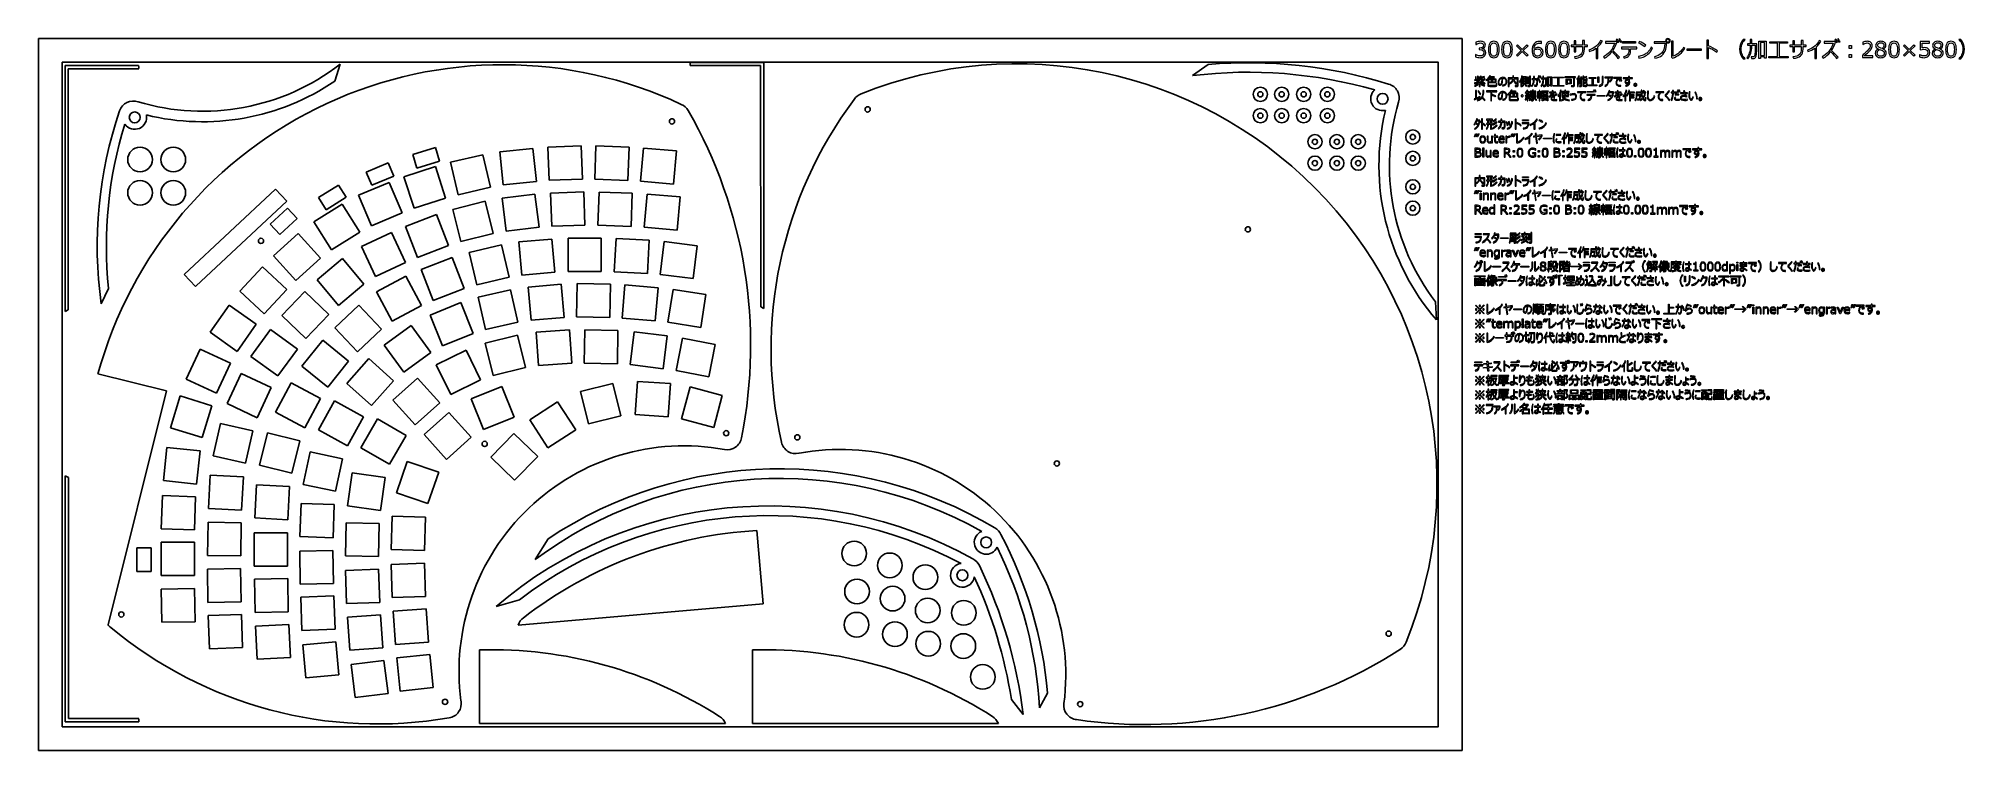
# Model space of a CAD drawing. Extents: x 0 to 812, y 0 to 300.
import ezdxf

# ---------------------------------------------------------------- set-up
doc = ezdxf.new("R2010")
doc.units = 0
doc.header["$MEASUREMENT"] = 0
for name, color, linetype, true_color in [('INNER', 1, 'CONTINUOUS', 0xff0000), ('OUTER', 5, 'CONTINUOUS', 0x0000ff), ('TEMPLATE', 216, 'CONTINUOUS', 0x4c004c)]:
    doc.layers.add(name, color=color, linetype=linetype, true_color=true_color)

# ---------------------------------------------------------------- blocks, each defined once
blk = doc.blocks.new('block 3')
at = {"layer": 'TEMPLATE', "color": 214, "lineweight": 9, "true_color": 0x7f007f}
for points in [[(627.82, -7.03), (627.38, -7.47), (625.39, -5.48), (623.4, -7.47), (622.95, -7.03), (624.95, -5.04), (622.95, -3.05), (623.4, -2.6), (625.39, -4.6), (627.38, -2.6), (627.82, -3.05), (625.83, -5.04), (627.82, -7.03)], [(673.11, -1.92), (667.7, -1.92), (667.7, -1.3), (673.11, -1.3), (673.11, -1.92)], [(700.76, -5.03), (694.89, -5.03), (694.89, -4.38), (700.76, -4.38), (700.76, -5.03)], [(727.56, -7.7), (725.86, -7.7), (725.86, -8.35), (725.17, -8.35), (725.17, -1.16), (728.25, -1.16), (728.25, -8.29), (727.56, -8.29), (727.56, -7.7)], [(725.86, -7.13), (727.56, -7.13), (727.56, -1.71), (725.86, -1.71), (725.86, -7.13)], [(729.33, -8.15), (729.33, -7.61), (733.01, -7.61), (733.01, -1.9), (729.68, -1.9), (729.68, -1.34), (737.15, -1.34), (737.15, -1.9), (733.73, -1.9), (733.73, -7.61), (737.51, -7.61), (737.51, -8.15), (729.33, -8.15)], [(764.11, -4.17), (763.12, -4.17), (763.12, -2.97), (764.11, -2.97), (764.11, -4.17)], [(764.11, -7.94), (763.12, -7.94), (763.12, -6.74), (764.11, -6.74), (764.11, -7.94)], [(790.94, -7.03), (790.49, -7.47), (788.5, -5.48), (786.51, -7.47), (786.07, -7.03), (788.06, -5.04), (786.07, -3.05), (786.51, -2.6), (788.5, -4.6), (790.49, -2.6), (790.94, -3.05), (788.94, -5.04), (790.94, -7.03)], [(627.09, -19.07), (625.62, -19.07), (625.62, -15.93), (627.09, -15.93), (627.09, -19.07)], [(626.75, -16.89), (626.75, -16.21), (625.97, -16.21), (625.97, -16.89), (626.75, -16.89)], [(627.93, -19.02), (627.56, -19.02), (627.56, -16.18), (627.93, -16.18), (627.93, -19.02)], [(637.41, -19.81), (636.46, -19.81), (636.46, -20.17), (636.08, -20.17), (636.08, -16.17), (637.79, -16.17), (637.79, -20.13), (637.41, -20.13), (637.41, -19.81)], [(657.68, -18.58), (657.26, -18.58), (657.26, -16.11), (657.68, -16.11), (657.68, -18.58)], [(612.49, -18.29), (612.49, -17.35), (611.21, -17.35), (611.21, -18.29), (612.49, -18.29)], [(612.84, -17.35), (612.84, -18.29), (614.08, -18.29), (614.08, -17.35), (612.84, -17.35)], [(621.57, -24.29), (621.57, -23.35), (620.29, -23.35), (620.29, -24.29), (621.57, -24.29)], [(621.92, -23.35), (621.92, -24.29), (623.16, -24.29), (623.16, -23.35), (621.92, -23.35)], [(626.75, -17.82), (626.75, -17.15), (625.97, -17.15), (625.97, -17.82), (626.75, -17.82)], [(626.75, -18.08), (625.97, -18.08), (625.97, -18.79), (626.75, -18.79), (626.75, -18.08)], [(629.11, -22.89), (630.81, -22.89), (630.81, -22.41), (629.11, -22.41), (629.11, -22.89)], [(630.81, -23.15), (629.11, -23.15), (629.11, -23.61), (630.81, -23.61), (630.81, -23.15)], [(633.69, -22.28), (633.69, -22.01), (636.31, -22.01), (636.31, -22.28), (633.69, -22.28)], [(635.87, -26.03), (634.15, -26.03), (634.15, -26.19), (633.8, -26.19), (633.8, -24.03), (636.23, -24.03), (636.23, -26.19), (635.87, -26.19), (635.87, -26.03)], [(633.95, -23.65), (633.95, -22.65), (636.04, -22.65), (636.04, -23.65), (633.95, -23.65)], [(634.83, -24.3), (634.15, -24.3), (634.15, -24.87), (634.83, -24.87), (634.83, -24.3)], [(635.69, -22.9), (634.32, -22.9), (634.32, -23.4), (635.69, -23.4), (635.69, -22.9)], [(635.87, -24.87), (635.87, -24.3), (635.18, -24.3), (635.18, -24.87), (635.87, -24.87)], [(636.46, -19.49), (637.41, -19.49), (637.41, -16.48), (636.46, -16.48), (636.46, -19.49)], [(638.39, -20.06), (638.39, -19.75), (640.44, -19.75), (640.44, -16.58), (638.59, -16.58), (638.59, -16.27), (642.74, -16.27), (642.74, -16.58), (640.84, -16.58), (640.84, -19.75), (642.93, -19.75), (642.93, -20.06), (638.39, -20.06)], [(644.3, -19.06), (644.3, -19.35), (643.91, -19.35), (643.91, -17.18), (646.04, -17.18), (646.04, -19.06), (644.3, -19.06)], [(645.64, -17.48), (644.3, -17.48), (644.3, -18.75), (645.64, -18.75), (645.64, -17.48)], [(650.05, -18.14), (650.05, -17.69), (648.98, -17.69), (648.98, -18.14), (650.05, -18.14)], [(648.98, -18.86), (650.05, -18.86), (650.05, -18.4), (648.98, -18.4), (648.98, -18.86)], [(655.32, -22.6), (652.82, -22.6), (652.82, -22.25), (655.32, -22.25), (655.32, -22.6)], [(656.8, -19.9), (653.3, -19.9), (653.3, -19.54), (654.84, -19.54), (654.84, -16.8), (653.63, -16.8), (653.63, -16.46), (656.47, -16.46), (656.47, -16.8), (655.26, -16.8), (655.26, -19.54), (656.8, -19.54), (656.8, -19.9)], [(660.18, -24.32), (656.91, -24.32), (656.91, -23.96), (660.18, -23.96), (660.18, -24.32)], [(634.15, -25.75), (634.83, -25.75), (634.83, -25.13), (634.15, -25.13), (634.15, -25.75)], [(635.18, -25.75), (635.87, -25.75), (635.87, -25.13), (635.18, -25.13), (635.18, -25.75)], [(609.35, -115.87), (609.17, -116.03), (607.5, -114.35), (605.83, -116.04), (605.65, -115.87), (607.32, -114.17), (605.64, -112.46), (605.81, -112.3), (607.5, -114.01), (609.17, -112.28), (609.35, -112.44), (607.66, -114.17), (609.35, -115.87)], [(630.79, -115.56), (630.79, -112), (631.1, -112), (631.1, -115.56), (630.79, -115.56)], [(631.53, -115.81), (631.53, -111.86), (631.87, -111.86), (631.87, -115.81), (631.53, -115.81)], [(632.33, -115.34), (632.33, -112.76), (632.94, -112.76), (633.07, -112.21), (632.15, -112.21), (632.15, -111.94), (634.36, -111.94), (634.36, -112.21), (633.44, -112.21), (633.27, -112.76), (634.19, -112.76), (634.19, -115.34), (632.33, -115.34)], [(632.68, -113.5), (633.83, -113.5), (633.83, -113.04), (632.68, -113.04), (632.68, -113.5)], [(685.05, -116.11), (685.05, -115.79), (686.98, -115.79), (686.98, -111.89), (687.38, -111.89), (687.38, -113.25), (689.18, -113.25), (689.18, -113.57), (687.38, -113.57), (687.38, -115.79), (689.56, -115.79), (689.56, -116.11), (685.05, -116.11)], [(698.6, -112.09), (697.94, -113.47), (697.63, -113.47), (698.04, -112.09), (698.6, -112.09)], [(699.55, -112.09), (698.89, -113.47), (698.58, -113.47), (698.99, -112.09), (699.55, -112.09)], [(713.87, -112.09), (713.21, -113.47), (712.9, -113.47), (713.31, -112.09), (713.87, -112.09)], [(714.82, -112.09), (714.16, -113.47), (713.86, -113.47), (714.27, -112.09), (714.82, -112.09)], [(715.01, -114.21), (715.01, -113.93), (719.18, -113.93), (718.09, -112.91), (718.49, -112.91), (719.74, -114.07), (718.51, -115.28), (718.1, -115.28), (719.18, -114.21), (715.01, -114.21)], [(721.12, -112.09), (720.46, -113.47), (720.15, -113.47), (720.56, -112.09), (721.12, -112.09)], [(722.07, -112.09), (721.41, -113.47), (721.1, -113.47), (721.51, -112.09), (722.07, -112.09)], [(722.98, -112.62), (722.5, -112.62), (722.5, -112.18), (722.98, -112.18), (722.98, -112.62)], [(722.96, -115.94), (722.53, -115.94), (722.53, -113.18), (722.96, -113.18), (722.96, -115.94)], [(735.88, -112.09), (735.22, -113.47), (734.92, -113.47), (735.33, -112.09), (735.88, -112.09)], [(736.84, -112.09), (736.18, -113.47), (735.87, -113.47), (736.28, -112.09), (736.84, -112.09)], [(737.02, -114.21), (737.02, -113.93), (741.19, -113.93), (740.1, -112.91), (740.5, -112.91), (741.76, -114.07), (740.53, -115.28), (740.11, -115.28), (741.19, -114.21), (737.02, -114.21)], [(743.13, -112.09), (742.47, -113.47), (742.16, -113.47), (742.57, -112.09), (743.13, -112.09)], [(744.08, -112.09), (743.42, -113.47), (743.12, -113.47), (743.53, -112.09), (744.08, -112.09)], [(760.75, -113.18), (759.57, -115.94), (759.24, -115.94), (758.07, -113.18), (758.54, -113.18), (759.42, -115.33), (760.3, -113.18), (760.75, -113.18)], [(764.92, -112.09), (764.27, -113.47), (763.96, -113.47), (764.37, -112.09), (764.92, -112.09)], [(765.88, -112.09), (765.22, -113.47), (764.91, -113.47), (765.32, -112.09), (765.88, -112.09)], [(609.35, -121.87), (609.17, -122.03), (607.5, -120.35), (605.83, -122.04), (605.65, -121.87), (607.32, -120.17), (605.64, -118.46), (605.81, -118.3), (607.5, -120.01), (609.17, -118.28), (609.35, -118.44), (607.66, -120.17), (609.35, -121.87)], [(611.26, -118.09), (610.6, -119.47), (610.29, -119.47), (610.7, -118.09), (611.26, -118.09)], [(612.21, -118.09), (611.55, -119.47), (611.24, -119.47), (611.65, -118.09), (612.21, -118.09)], [(625.14, -114.32), (621.88, -114.32), (621.88, -113.96), (625.14, -113.96), (625.14, -114.32)], [(625.81, -121.94), (625.38, -121.94), (625.38, -118.09), (625.81, -118.09), (625.81, -121.94)], [(632.68, -114.22), (633.83, -114.22), (633.83, -113.76), (632.68, -113.76), (632.68, -114.22)], [(633.83, -114.48), (632.68, -114.48), (632.68, -115.07), (633.83, -115.07), (633.83, -114.48)], [(635.17, -118.09), (634.51, -119.47), (634.2, -119.47), (634.61, -118.09), (635.17, -118.09)], [(636.12, -118.09), (635.46, -119.47), (635.15, -119.47), (635.56, -118.09), (636.12, -118.09)], [(651.29, -120.32), (648.03, -120.32), (648.03, -119.96), (651.29, -119.96), (651.29, -120.32)], [(609.35, -127.87), (609.17, -128.03), (607.5, -126.35), (605.83, -128.04), (605.65, -127.87), (607.32, -126.17), (605.64, -124.46), (605.81, -124.3), (607.5, -126.01), (609.17, -124.28), (609.35, -124.44), (607.66, -126.17), (609.35, -127.87)], [(617.44, -126.32), (614.18, -126.32), (614.18, -125.96), (617.44, -125.96), (617.44, -126.32)], [(645.46, -127.59), (645.29, -126.56), (645.63, -126.52), (645.79, -127.54), (645.46, -127.59)], [(652.77, -127.94), (652.22, -127.94), (652.22, -127.27), (652.77, -127.27), (652.77, -127.94)], [(608.41, -136.6), (605.4, -136.6), (605.4, -136.25), (608.41, -136.25), (608.41, -136.6)], [(612.75, -138.59), (611.16, -138.74), (611.29, -140.19), (610.87, -140.23), (610.74, -138.78), (609.02, -138.95), (608.99, -138.59), (610.71, -138.43), (610.6, -137.2), (609.21, -137.34), (609.18, -136.98), (610.56, -136.85), (610.49, -135.98), (610.9, -135.93), (610.98, -136.81), (612.29, -136.69), (612.33, -137.04), (611.01, -137.16), (611.12, -138.39), (612.72, -138.23), (612.75, -138.59)], [(623.17, -136.6), (620.68, -136.6), (620.68, -136.25), (623.17, -136.25), (623.17, -136.6)], [(628.03, -138.32), (624.77, -138.32), (624.77, -137.96), (628.03, -137.96), (628.03, -138.32)], [(659.49, -136.56), (656.91, -136.56), (656.91, -136.21), (659.49, -136.21), (659.49, -136.56)], [(609.35, -145.87), (609.17, -146.03), (607.5, -144.35), (605.83, -146.04), (605.65, -145.87), (607.32, -144.17), (605.64, -142.46), (605.81, -142.3), (607.5, -144.01), (609.17, -142.28), (609.35, -142.44), (607.66, -144.17), (609.35, -145.87)], [(616.42, -143.89), (616.42, -142.53), (619.33, -142.53), (619.33, -143.89), (616.42, -143.89)], [(616.78, -143.1), (618.97, -143.1), (618.97, -142.78), (616.78, -142.78), (616.78, -143.1)], [(618.97, -143.33), (616.78, -143.33), (616.78, -143.66), (618.97, -143.66), (618.97, -143.33)], [(639.98, -143.9), (639.98, -143.62), (640.63, -143.62), (640.38, -142.67), (640.07, -142.67), (640.07, -142.38), (641.16, -142.38), (641.16, -141.82), (641.54, -141.82), (641.54, -142.38), (642.55, -142.38), (642.55, -142.67), (642.31, -142.67), (641.99, -143.62), (642.58, -143.62), (642.58, -143.9), (639.98, -143.9)], [(641.97, -145.97), (640.58, -145.97), (640.58, -146.18), (640.21, -146.18), (640.21, -144.38), (642.34, -144.38), (642.34, -146.18), (641.97, -146.18), (641.97, -145.97)], [(640.58, -145.67), (641.97, -145.67), (641.97, -144.67), (640.58, -144.67), (640.58, -145.67)], [(641, -143.62), (641.65, -143.62), (641.94, -142.67), (640.75, -142.67), (641, -143.62)], [(609.35, -151.87), (609.17, -152.03), (607.5, -150.35), (605.83, -152.04), (605.65, -151.87), (607.32, -150.17), (605.64, -148.46), (605.81, -148.3), (607.5, -150.01), (609.17, -148.28), (609.35, -148.44), (607.66, -150.17), (609.35, -151.87)], [(616.42, -149.89), (616.42, -148.53), (619.33, -148.53), (619.33, -149.89), (616.42, -149.89)], [(616.78, -149.1), (618.97, -149.1), (618.97, -148.78), (616.78, -148.78), (616.78, -149.1)], [(618.97, -149.33), (616.78, -149.33), (616.78, -149.66), (618.97, -149.66), (618.97, -149.33)], [(640.56, -154.08), (640.56, -153.78), (640.96, -153.78), (640.96, -154.08), (642.8, -154.08), (642.8, -154.37), (642.09, -154.37), (641.81, -154.82), (643, -154.82), (643, -155.11), (638.55, -155.11), (638.55, -154.82), (639.71, -154.82), (639.47, -154.37), (638.77, -154.37), (638.77, -154.08), (640.56, -154.08)], [(639.98, -149.9), (639.98, -149.62), (640.63, -149.62), (640.38, -148.67), (640.07, -148.67), (640.07, -148.38), (641.16, -148.38), (641.16, -147.82), (641.54, -147.82), (641.54, -148.38), (642.55, -148.38), (642.55, -148.67), (642.31, -148.67), (641.99, -149.62), (642.58, -149.62), (642.58, -149.9), (639.98, -149.9)], [(641.97, -151.97), (640.58, -151.97), (640.58, -152.18), (640.21, -152.18), (640.21, -150.38), (642.34, -150.38), (642.34, -152.18), (641.97, -152.18), (641.97, -151.97)], [(640.58, -151.67), (641.97, -151.67), (641.97, -150.67), (640.58, -150.67), (640.58, -151.67)], [(641, -149.62), (641.65, -149.62), (641.94, -148.67), (640.75, -148.67), (641, -149.62)], [(646.58, -152.01), (645.5, -152.01), (645.5, -152.19), (645.12, -152.19), (645.12, -150.11), (646.96, -150.11), (646.96, -152.19), (646.58, -152.19), (646.58, -152.01)], [(645.5, -151.72), (646.58, -151.72), (646.58, -150.41), (645.5, -150.41), (645.5, -151.72)], [(645.67, -149.64), (645.67, -148.01), (648.85, -148.01), (648.85, -149.64), (645.67, -149.64)], [(648.47, -148.3), (646.05, -148.3), (646.05, -149.34), (648.47, -149.34), (648.47, -148.3)], [(649.06, -152.01), (647.94, -152.01), (647.94, -152.19), (647.57, -152.19), (647.57, -150.11), (649.44, -150.11), (649.44, -152.19), (649.06, -152.19), (649.06, -152.01)], [(647.94, -151.72), (649.06, -151.72), (649.06, -150.41), (647.94, -150.41), (647.94, -151.72)], [(651.93, -152), (650.44, -152), (650.44, -152.21), (650.13, -152.21), (650.13, -148.94), (650.75, -148.94), (650.75, -148.29), (650.05, -148.29), (650.05, -148), (652.38, -148), (652.38, -148.29), (651.64, -148.29), (651.64, -148.94), (652.27, -148.94), (652.27, -152.21), (651.93, -152.21), (651.93, -152)], [(650.44, -151.74), (651.93, -151.74), (651.93, -151.21), (650.44, -151.21), (650.44, -151.74)], [(651.03, -148.94), (651.36, -148.94), (651.36, -148.29), (651.03, -148.29), (651.03, -148.94)], [(656.3, -151.54), (656.3, -149.69), (657.15, -149.69), (657.15, -149.4), (655.03, -149.4), (655.03, -149.13), (657.15, -149.13), (657.15, -148.82), (655.36, -148.82), (655.36, -147.96), (659.25, -147.96), (659.25, -148.82), (657.52, -148.82), (657.52, -149.13), (659.54, -149.13), (659.54, -149.4), (657.52, -149.4), (657.52, -149.69), (659.12, -149.69), (659.12, -151.54), (656.3, -151.54)], [(655.29, -152.22), (655.29, -149.84), (655.66, -149.84), (655.66, -151.83), (659.56, -151.83), (659.56, -152.12), (655.66, -152.12), (655.66, -152.22), (655.29, -152.22)], [(656.55, -148.59), (656.55, -148.2), (655.71, -148.2), (655.71, -148.59), (656.55, -148.59)], [(658.75, -150.22), (658.75, -149.92), (656.67, -149.92), (656.67, -150.22), (658.75, -150.22)], [(656.67, -150.73), (658.75, -150.73), (658.75, -150.44), (656.67, -150.44), (656.67, -150.73)], [(656.67, -151.28), (658.75, -151.28), (658.75, -150.96), (656.67, -150.96), (656.67, -151.28)], [(656.89, -148.2), (656.89, -148.59), (657.71, -148.59), (657.71, -148.2), (656.89, -148.2)], [(658.9, -148.2), (658.04, -148.2), (658.04, -148.59), (658.9, -148.59), (658.9, -148.2)], [(660.58, -149.57), (660.58, -152.25), (660.21, -152.25), (660.21, -147.95), (661.97, -147.95), (661.97, -149.57), (660.58, -149.57)], [(660.58, -148.64), (661.62, -148.64), (661.62, -148.22), (660.58, -148.22), (660.58, -148.64)], [(661.62, -148.89), (660.58, -148.89), (660.58, -149.3), (661.62, -149.3), (661.62, -148.89)], [(661.67, -151.83), (661.67, -151.95), (661.32, -151.95), (661.32, -149.93), (663.18, -149.93), (663.18, -151.83), (661.67, -151.83)], [(662.81, -150.71), (662.81, -150.2), (661.67, -150.2), (661.67, -150.71), (662.81, -150.71)], [(661.67, -151.55), (662.81, -151.55), (662.81, -150.97), (661.67, -150.97), (661.67, -151.55)], [(662.94, -148.64), (664, -148.64), (664, -148.22), (662.94, -148.22), (662.94, -148.64)], [(664, -148.89), (662.94, -148.89), (662.94, -149.3), (664, -149.3), (664, -148.89)], [(666.76, -148.28), (666.76, -147.98), (669.52, -147.98), (669.52, -148.28), (666.76, -148.28)], [(666.94, -149.46), (666.94, -148.59), (669.26, -148.59), (669.26, -149.46), (666.94, -149.46)], [(668.92, -148.83), (667.28, -148.83), (667.28, -149.22), (668.92, -149.22), (668.92, -148.83)], [(667.88, -152.16), (667.88, -151.25), (667.36, -151.25), (667.36, -151.01), (668.78, -151.01), (668.78, -151.25), (668.2, -151.25), (668.2, -152.16), (667.88, -152.16)], [(702.84, -152), (701.35, -152), (701.35, -152.21), (701.04, -152.21), (701.04, -148.94), (701.66, -148.94), (701.66, -148.29), (700.96, -148.29), (700.96, -148), (703.29, -148), (703.29, -148.29), (702.56, -148.29), (702.56, -148.94), (703.18, -148.94), (703.18, -152.21), (702.84, -152.21), (702.84, -152)], [(701.35, -151.74), (702.84, -151.74), (702.84, -151.21), (701.35, -151.21), (701.35, -151.74)], [(701.95, -148.94), (702.27, -148.94), (702.27, -148.29), (701.95, -148.29), (701.95, -148.94)], [(707.21, -151.54), (707.21, -149.69), (708.06, -149.69), (708.06, -149.4), (705.94, -149.4), (705.94, -149.13), (708.06, -149.13), (708.06, -148.82), (706.27, -148.82), (706.27, -147.96), (710.16, -147.96), (710.16, -148.82), (708.43, -148.82), (708.43, -149.13), (710.45, -149.13), (710.45, -149.4), (708.43, -149.4), (708.43, -149.69), (710.03, -149.69), (710.03, -151.54), (707.21, -151.54)], [(706.2, -152.22), (706.2, -149.84), (706.57, -149.84), (706.57, -151.83), (710.47, -151.83), (710.47, -152.12), (706.57, -152.12), (706.57, -152.22), (706.2, -152.22)], [(707.46, -148.59), (707.46, -148.2), (706.62, -148.2), (706.62, -148.59), (707.46, -148.59)], [(709.66, -150.22), (709.66, -149.92), (707.58, -149.92), (707.58, -150.22), (709.66, -150.22)], [(707.58, -150.73), (709.66, -150.73), (709.66, -150.44), (707.58, -150.44), (707.58, -150.73)], [(707.58, -151.28), (709.66, -151.28), (709.66, -150.96), (707.58, -150.96), (707.58, -151.28)], [(707.8, -148.2), (707.8, -148.59), (708.62, -148.59), (708.62, -148.2), (707.8, -148.2)], [(709.81, -148.2), (708.95, -148.2), (708.95, -148.59), (709.81, -148.59), (709.81, -148.2)], [(609.35, -157.87), (609.17, -158.03), (607.5, -156.35), (605.83, -158.04), (605.65, -157.87), (607.32, -156.16), (605.64, -154.46), (605.81, -154.3), (607.5, -156.01), (609.17, -154.28), (609.35, -154.44), (607.66, -156.16), (609.35, -157.87)], [(625.75, -157.7), (628.11, -157.7), (628.11, -156.54), (625.75, -156.54), (625.75, -157.7)], [(639, -156.85), (639, -155.4), (642.48, -155.4), (642.48, -156.85), (639, -156.85)], [(639.37, -156), (642.1, -156), (642.1, -155.67), (639.37, -155.67), (639.37, -156)], [(642.1, -156.24), (639.37, -156.25), (639.37, -156.57), (642.1, -156.57), (642.1, -156.24)], [(639.87, -154.37), (640.1, -154.82), (641.42, -154.82), (641.68, -154.37), (639.87, -154.37)], [(640.84, -157.56), (640.37, -157.04), (640.63, -156.87), (641.12, -157.37), (640.84, -157.56)]]:
    blk.add_lwpolyline(points, dxfattribs=at)
at = {"layer": 'TEMPLATE', "color": 5, "lineweight": 9, "true_color": 0x0000ff}
for points in [[(606.26, -40.09), (605.6, -41.47), (605.29, -41.47), (605.7, -40.09), (606.26, -40.09)], [(607.21, -40.09), (606.55, -41.47), (606.24, -41.47), (606.65, -40.09), (607.21, -40.09)], [(611.17, -34.34), (611.17, -35.74), (612, -35.74), (612, -34.34), (611.17, -34.34)], [(621.53, -40.09), (620.87, -41.47), (620.56, -41.47), (620.97, -40.09), (621.53, -40.09)], [(622.48, -40.09), (621.82, -41.47), (621.51, -41.47), (621.92, -40.09), (622.48, -40.09)], [(628.06, -34.56), (625.48, -34.56), (625.48, -34.21), (628.06, -34.21), (628.06, -34.56)], [(609.21, -49.94), (608.78, -49.94), (608.78, -46.09), (609.21, -46.09), (609.21, -49.94)], [(622.08, -47.84), (621.52, -47.84), (621.52, -47.18), (622.08, -47.18), (622.08, -47.84)], [(632.67, -47.84), (632.11, -47.84), (632.11, -47.18), (632.67, -47.18), (632.67, -47.84)], [(637.65, -42.32), (634.39, -42.32), (634.39, -41.96), (637.65, -41.96), (637.65, -42.32)], [(642.99, -47.84), (642.43, -47.84), (642.43, -47.18), (642.99, -47.18), (642.99, -47.84)], [(657.33, -46.89), (659.02, -46.89), (659.02, -46.41), (657.33, -46.41), (657.33, -46.89)], [(659.02, -47.15), (657.33, -47.15), (657.33, -47.61), (659.02, -47.61), (659.02, -47.15)], [(661.9, -46.28), (661.9, -46.01), (664.53, -46.01), (664.53, -46.28), (661.9, -46.28)], [(664.08, -50.03), (662.37, -50.03), (662.37, -50.19), (662.01, -50.19), (662.01, -48.03), (664.44, -48.03), (664.44, -50.19), (664.08, -50.19), (664.08, -50.03)], [(662.17, -47.65), (662.17, -46.65), (664.25, -46.65), (664.25, -47.65), (662.17, -47.65)], [(663.04, -48.3), (662.37, -48.3), (662.37, -48.87), (663.04, -48.87), (663.04, -48.3)], [(663.91, -46.9), (662.53, -46.9), (662.53, -47.4), (663.91, -47.4), (663.91, -46.9)], [(664.08, -48.87), (664.08, -48.3), (663.39, -48.3), (663.39, -48.87), (664.08, -48.87)], [(622.08, -49.94), (621.52, -49.94), (621.52, -49.27), (622.08, -49.27), (622.08, -49.94)], [(632.67, -49.94), (632.11, -49.94), (632.11, -49.27), (632.67, -49.27), (632.67, -49.94)], [(642.99, -49.94), (642.43, -49.94), (642.43, -49.27), (642.99, -49.27), (642.99, -49.94)], [(662.37, -49.75), (663.04, -49.75), (663.04, -49.13), (662.37, -49.13), (662.37, -49.75)], [(663.39, -49.75), (664.08, -49.75), (664.08, -49.13), (663.39, -49.13), (663.39, -49.75)], [(673.33, -49.94), (672.77, -49.94), (672.77, -49.27), (673.33, -49.27), (673.33, -49.94)]]:
    blk.add_lwpolyline(points, dxfattribs=at)
at = {"layer": 'TEMPLATE', "color": 1, "lineweight": 9, "true_color": 0xff0000}
for points in [[(606.26, -64.09), (605.6, -65.47), (605.29, -65.47), (605.7, -64.09), (606.26, -64.09)], [(607.21, -64.09), (606.55, -65.47), (606.24, -65.47), (606.65, -64.09), (607.21, -64.09)], [(608.12, -64.62), (607.64, -64.62), (607.64, -64.18), (608.12, -64.18), (608.12, -64.62)], [(611.17, -58.34), (611.17, -59.74), (612, -59.74), (612, -58.34), (611.17, -58.34)], [(621.02, -64.09), (620.36, -65.47), (620.06, -65.47), (620.47, -64.09), (621.02, -64.09)], [(621.98, -64.09), (621.32, -65.47), (621.01, -65.47), (621.42, -64.09), (621.98, -64.09)], [(628.06, -58.56), (625.48, -58.56), (625.48, -58.21), (628.06, -58.21), (628.06, -58.56)], [(608.1, -67.94), (607.67, -67.94), (607.67, -65.18), (608.1, -65.18), (608.1, -67.94)], [(620.71, -71.84), (620.16, -71.84), (620.16, -71.18), (620.71, -71.18), (620.71, -71.84)], [(637.15, -66.32), (633.89, -66.32), (633.89, -65.96), (637.15, -65.96), (637.15, -66.32)], [(637.51, -71.84), (636.96, -71.84), (636.96, -71.18), (637.51, -71.18), (637.51, -71.84)], [(647.83, -71.84), (647.28, -71.84), (647.28, -71.18), (647.83, -71.18), (647.83, -71.84)], [(655.96, -70.89), (657.66, -70.89), (657.66, -70.41), (655.96, -70.41), (655.96, -70.89)], [(657.66, -71.15), (655.96, -71.15), (655.96, -71.61), (657.66, -71.61), (657.66, -71.15)], [(660.54, -70.28), (660.54, -70.01), (663.16, -70.01), (663.16, -70.28), (660.54, -70.28)], [(662.72, -74.03), (661, -74.03), (661, -74.19), (660.65, -74.19), (660.65, -72.03), (663.08, -72.03), (663.08, -74.19), (662.72, -74.19), (662.72, -74.03)], [(660.8, -71.65), (660.8, -70.65), (662.89, -70.65), (662.89, -71.65), (660.8, -71.65)], [(661.68, -72.3), (661, -72.3), (661, -72.87), (661.68, -72.87), (661.68, -72.3)], [(662.54, -70.9), (661.17, -70.9), (661.17, -71.4), (662.54, -71.4), (662.54, -70.9)], [(662.72, -72.87), (662.72, -72.3), (662.03, -72.3), (662.03, -72.87), (662.72, -72.87)], [(620.71, -73.94), (620.16, -73.94), (620.16, -73.27), (620.71, -73.27), (620.71, -73.94)], [(637.51, -73.94), (636.96, -73.94), (636.96, -73.27), (637.51, -73.27), (637.51, -73.94)], [(647.83, -73.94), (647.28, -73.94), (647.28, -73.27), (647.83, -73.27), (647.83, -73.94)], [(661, -73.75), (661.68, -73.75), (661.68, -73.13), (661, -73.13), (661, -73.75)], [(662.03, -73.75), (662.72, -73.75), (662.72, -73.13), (662.03, -73.13), (662.03, -73.75)], [(671.96, -73.94), (671.41, -73.94), (671.41, -73.27), (671.96, -73.27), (671.96, -73.94)]]:
    blk.add_lwpolyline(points, dxfattribs=at)
at = {"layer": 'TEMPLATE', "color": 252, "lineweight": 9, "true_color": 0x989898}
for points in [[(606.26, -88.09), (605.6, -89.47), (605.29, -89.47), (605.7, -88.09), (606.26, -88.09)], [(608.06, -82.56), (605.48, -82.56), (605.48, -82.21), (608.06, -82.21), (608.06, -82.56)], [(607.21, -88.09), (606.55, -89.47), (606.24, -89.47), (606.65, -88.09), (607.21, -88.09)], [(619.41, -84.32), (616.15, -84.32), (616.15, -83.96), (619.41, -83.96), (619.41, -84.32)], [(620.77, -83.9), (620.77, -83.64), (621.36, -83.64), (621.36, -83.14), (620.88, -83.14), (620.88, -82.88), (621.36, -82.88), (621.36, -82.47), (621.68, -82.47), (621.68, -82.88), (622.15, -82.88), (622.15, -83.14), (621.68, -83.14), (621.68, -83.64), (622.27, -83.64), (622.27, -83.9), (620.77, -83.9)], [(621.16, -85.47), (621.16, -85.62), (620.86, -85.62), (620.86, -84.28), (622.11, -84.28), (622.11, -85.47), (621.16, -85.47)], [(621.16, -85.23), (621.8, -85.23), (621.8, -84.52), (621.16, -84.52), (621.16, -85.23)], [(623.87, -89.18), (622.7, -91.94), (622.36, -91.94), (621.19, -89.18), (621.66, -89.18), (622.55, -91.33), (623.42, -89.18), (623.87, -89.18)], [(628.05, -88.09), (627.39, -89.47), (627.08, -89.47), (627.49, -88.09), (628.05, -88.09)], [(629, -88.09), (628.34, -89.47), (628.03, -89.47), (628.45, -88.09), (629, -88.09)], [(628.09, -85.02), (628.09, -82.2), (628.46, -82.2), (628.46, -85.02), (628.09, -85.02)], [(616.29, -96.32), (613.03, -96.32), (613.03, -95.96), (616.29, -95.96), (616.29, -96.32)], [(628.12, -96.32), (624.86, -96.32), (624.86, -95.96), (628.12, -95.96), (628.12, -96.32)], [(644.18, -90.32), (640.92, -90.32), (640.92, -89.96), (644.18, -89.96), (644.18, -90.32)], [(644.87, -96.89), (644.87, -96.36), (643.14, -96.36), (643.14, -96.89), (644.87, -96.89)], [(643.14, -97.74), (644.87, -97.74), (644.87, -97.16), (643.14, -97.16), (643.14, -97.74)], [(645.87, -96.21), (645.87, -95.93), (650.04, -95.93), (648.95, -94.91), (649.35, -94.91), (650.6, -96.06), (649.37, -97.28), (648.96, -97.28), (650.04, -96.21), (645.87, -96.21)], [(653.79, -94.56), (651.21, -94.56), (651.21, -94.21), (653.79, -94.21), (653.79, -94.56)], [(664.53, -94.56), (661.95, -94.56), (661.95, -94.21), (664.53, -94.21), (664.53, -94.56)], [(678.95, -95.26), (678.5, -95.26), (678.5, -95.82), (678.95, -95.82), (678.95, -95.26)], [(679.69, -95.82), (679.69, -95.26), (679.24, -95.26), (679.24, -95.82), (679.69, -95.82)], [(679.69, -96.69), (679.69, -96.07), (679.24, -96.07), (679.24, -96.69), (679.69, -96.69)], [(685.66, -95.39), (685.66, -94.9), (684.77, -94.9), (684.77, -95.39), (685.66, -95.39)], [(686, -94.9), (686, -95.39), (686.93, -95.39), (686.93, -94.9), (686, -94.9)], [(689.42, -96.06), (689.42, -95.33), (688.7, -95.33), (688.7, -95.04), (689.42, -95.04), (689.42, -94.68), (689.78, -94.68), (689.78, -95.04), (691.04, -95.04), (691.04, -94.68), (691.42, -94.68), (691.42, -95.04), (692.21, -95.04), (692.21, -95.33), (691.42, -95.33), (691.42, -96.06), (689.42, -96.06)], [(689.78, -95.33), (689.78, -95.79), (691.04, -95.79), (691.04, -95.33), (689.78, -95.33)], [(716.28, -94.62), (715.79, -94.62), (715.79, -94.18), (716.28, -94.18), (716.28, -94.62)], [(716.25, -97.94), (715.82, -97.94), (715.82, -95.18), (716.25, -95.18), (716.25, -97.94)], [(607.3, -100.94), (607.3, -100.34), (605.22, -100.34), (605.22, -100.04), (609.74, -100.04), (609.74, -100.34), (607.67, -100.34), (607.67, -100.94), (608.68, -100.94), (608.68, -103.26), (606.28, -103.26), (606.28, -100.94), (607.3, -100.94)], [(605.39, -104.21), (605.39, -100.9), (605.76, -100.9), (605.76, -103.71), (609.23, -103.71), (609.23, -100.9), (609.61, -100.9), (609.61, -104.21), (609.23, -104.21), (609.23, -104), (605.76, -104), (605.76, -104.21), (605.39, -104.21)], [(606.65, -101.9), (607.3, -101.9), (607.3, -101.23), (606.65, -101.23), (606.65, -101.9)], [(607.3, -102.18), (606.65, -102.18), (606.65, -102.98), (607.3, -102.98), (607.3, -102.18)], [(607.67, -101.9), (608.31, -101.9), (608.31, -101.23), (607.67, -101.23), (607.67, -101.9)], [(608.31, -102.18), (607.67, -102.18), (607.67, -102.98), (608.31, -102.98), (608.31, -102.18)], [(613.04, -101.39), (613.04, -100.9), (612.15, -100.9), (612.15, -101.39), (613.04, -101.39)], [(613.38, -100.9), (613.38, -101.39), (614.31, -101.39), (614.31, -100.9), (613.38, -100.9)], [(617.9, -100.6), (615.4, -100.6), (615.4, -100.25), (617.9, -100.25), (617.9, -100.6)], [(622.75, -102.32), (619.49, -102.32), (619.49, -101.96), (622.75, -101.96), (622.75, -102.32)], [(642.27, -100.04), (641.14, -100.04), (641.14, -103.91), (640.78, -103.91), (640.78, -99.76), (642.27, -99.76), (642.27, -100.04)], [(645.73, -103.84), (645.73, -103.12), (644.49, -103.12), (644.49, -102.82), (645.73, -102.82), (645.73, -102.25), (644.61, -102.25), (644.61, -99.94), (647.25, -99.94), (647.25, -102.25), (646.11, -102.25), (646.11, -102.82), (647.32, -102.82), (647.32, -103.12), (646.11, -103.12), (646.11, -103.84), (647.55, -103.84), (647.55, -104.15), (644.21, -104.15), (644.21, -103.84), (645.73, -103.84)], [(644.99, -100.95), (645.73, -100.95), (645.73, -100.23), (644.99, -100.23), (644.99, -100.95)], [(645.73, -101.23), (644.99, -101.23), (644.99, -101.96), (645.73, -101.96), (645.73, -101.23)], [(646.11, -100.95), (646.87, -100.95), (646.87, -100.23), (646.11, -100.23), (646.11, -100.95)], [(646.87, -101.23), (646.11, -101.23), (646.11, -101.96), (646.87, -101.96), (646.87, -101.23)], [(663.01, -104.26), (661.52, -104.26), (661.52, -103.97), (662.66, -103.97), (662.66, -100.13), (663.01, -100.13), (663.01, -104.26)], [(694.25, -102.58), (693.82, -102.58), (693.82, -100.11), (694.25, -100.11), (694.25, -102.58)], [(714.03, -103.06), (714.03, -103.35), (713.64, -103.35), (713.64, -101.18), (715.76, -101.18), (715.76, -103.06), (714.03, -103.06)], [(715.37, -101.48), (714.03, -101.48), (714.03, -102.75), (715.37, -102.75), (715.37, -101.48)]]:
    blk.add_lwpolyline(points, dxfattribs=at)
at = {"layer": 'TEMPLATE', "color": 214, "lineweight": 9, "true_color": 0x7f007f}
for points, knots in [([(685.79, -0.93), (685.79, -0.67), (685.88, -0.45), (686.08, -0.27), (686.27, -0.09), (686.5, 0), (686.76, 0), (687.04, 0), (687.28, -0.09), (687.46, -0.28), (687.65, -0.46), (687.74, -0.68), (687.74, -0.93), (687.74, -1.21), (687.64, -1.44), (687.44, -1.62), (687.25, -1.79), (687.02, -1.88), (686.77, -1.88), (686.49, -1.88), (686.25, -1.79), (686.06, -1.6), (685.88, -1.41), (685.79, -1.19), (685.79, -0.93)], [0, 0, 0, 0, 1, 1, 1, 2, 2, 2, 3, 3, 3, 4, 4, 4, 5, 5, 5, 6, 6, 6, 7, 7, 7, 8, 8, 8, 8]), ([(605.67, -7.66), (605.67, -7.66), (605.67, -6.77), (605.67, -6.77), (605.67, -6.77), (605.74, -6.77), (605.74, -6.77), (606.33, -7.17), (606.95, -7.36), (607.58, -7.36), (608.05, -7.36), (608.43, -7.24), (608.71, -6.98), (608.99, -6.73), (609.14, -6.37), (609.14, -5.92), (609.14, -5.5), (609.01, -5.19), (608.77, -4.99), (608.52, -4.79), (608.12, -4.69), (607.57, -4.69), (607.57, -4.69), (607.18, -4.69), (607.18, -4.69), (607.18, -4.69), (607.18, -4.01), (607.18, -4.01), (607.18, -4.01), (607.48, -4.01), (607.48, -4.01), (607.96, -4.01), (608.33, -3.91), (608.6, -3.71), (608.87, -3.51), (609, -3.22), (609, -2.85), (609, -2.54), (608.89, -2.3), (608.65, -2.14), (608.41, -1.97), (608.09, -1.88), (607.68, -1.88), (607.08, -1.88), (606.49, -2.08), (605.91, -2.46), (605.91, -2.46), (605.86, -2.46), (605.86, -2.46), (605.86, -2.46), (605.86, -1.59), (605.86, -1.59), (606.45, -1.32), (607.06, -1.18), (607.7, -1.18), (608.38, -1.18), (608.91, -1.32), (609.28, -1.6), (609.66, -1.89), (609.84, -2.28), (609.84, -2.76), (609.84, -3.12), (609.72, -3.44), (609.47, -3.72), (609.22, -4), (608.91, -4.18), (608.53, -4.26), (608.53, -4.26), (608.53, -4.33), (608.53, -4.33), (609.5, -4.5), (609.98, -5.06), (609.98, -5.99), (609.98, -6.6), (609.76, -7.1), (609.32, -7.49), (608.87, -7.88), (608.3, -8.07), (607.61, -8.07), (606.94, -8.07), (606.3, -7.93), (605.67, -7.66)], [0, 0, 0, 0, 1, 1, 1, 2, 2, 2, 3, 3, 3, 4, 4, 4, 5, 5, 5, 6, 6, 6, 7, 7, 7, 8, 8, 8, 9, 9, 9, 10, 10, 10, 11, 11, 11, 12, 12, 12, 13, 13, 13, 14, 14, 14, 15, 15, 15, 16, 16, 16, 17, 17, 17, 18, 18, 18, 19, 19, 19, 20, 20, 20, 21, 21, 21, 22, 22, 22, 23, 23, 23, 24, 24, 24, 25, 25, 25, 26, 26, 26, 27, 27, 27, 27]), ([(613.39, -8.07), (612.61, -8.07), (612.04, -7.79), (611.67, -7.24), (611.3, -6.68), (611.12, -5.81), (611.12, -4.63), (611.12, -3.45), (611.31, -2.58), (611.67, -2.02), (612.04, -1.46), (612.61, -1.18), (613.39, -1.18), (614.16, -1.18), (614.73, -1.46), (615.1, -2.02), (615.47, -2.58), (615.65, -3.45), (615.65, -4.62), (615.65, -5.81), (615.47, -6.68), (615.1, -7.23), (614.74, -7.79), (614.17, -8.07), (613.39, -8.07)], [0, 0, 0, 0, 1, 1, 1, 2, 2, 2, 3, 3, 3, 4, 4, 4, 5, 5, 5, 6, 6, 6, 7, 7, 7, 8, 8, 8, 8]), ([(613.39, -1.85), (612.89, -1.85), (612.53, -2.05), (612.3, -2.45), (612.07, -2.85), (611.96, -3.57), (611.96, -4.63), (611.96, -5.68), (612.07, -6.4), (612.3, -6.8), (612.53, -7.2), (612.89, -7.4), (613.39, -7.4), (613.89, -7.4), (614.25, -7.2), (614.48, -6.8), (614.7, -6.4), (614.81, -5.68), (614.81, -4.62), (614.81, -3.59), (614.7, -2.87), (614.48, -2.46), (614.26, -2.06), (613.89, -1.85), (613.39, -1.85)], [0, 0, 0, 0, 1, 1, 1, 2, 2, 2, 3, 3, 3, 4, 4, 4, 5, 5, 5, 6, 6, 6, 7, 7, 7, 8, 8, 8, 8]), ([(618.98, -8.07), (618.2, -8.07), (617.63, -7.79), (617.26, -7.24), (616.89, -6.68), (616.71, -5.81), (616.71, -4.63), (616.71, -3.45), (616.9, -2.58), (617.26, -2.02), (617.63, -1.46), (618.2, -1.18), (618.98, -1.18), (619.75, -1.18), (620.32, -1.46), (620.69, -2.02), (621.06, -2.58), (621.24, -3.45), (621.24, -4.62), (621.24, -5.81), (621.06, -6.68), (620.69, -7.23), (620.33, -7.79), (619.76, -8.07), (618.98, -8.07)], [0, 0, 0, 0, 1, 1, 1, 2, 2, 2, 3, 3, 3, 4, 4, 4, 5, 5, 5, 6, 6, 6, 7, 7, 7, 8, 8, 8, 8]), ([(618.98, -1.85), (618.48, -1.85), (618.12, -2.05), (617.89, -2.45), (617.66, -2.85), (617.55, -3.57), (617.55, -4.63), (617.55, -5.68), (617.66, -6.4), (617.89, -6.8), (618.12, -7.2), (618.48, -7.4), (618.98, -7.4), (619.48, -7.4), (619.84, -7.2), (620.07, -6.8), (620.29, -6.4), (620.4, -5.68), (620.4, -4.62), (620.4, -3.59), (620.29, -2.87), (620.07, -2.46), (619.85, -2.06), (619.48, -1.85), (618.98, -1.85)], [0, 0, 0, 0, 1, 1, 1, 2, 2, 2, 3, 3, 3, 4, 4, 4, 5, 5, 5, 6, 6, 6, 7, 7, 7, 8, 8, 8, 8]), ([(633.53, -1.3), (633.53, -1.3), (633.53, -2.07), (633.53, -2.07), (633.53, -2.07), (633.48, -2.07), (633.48, -2.07), (633.24, -1.95), (632.95, -1.89), (632.62, -1.89), (631.97, -1.89), (631.46, -2.1), (631.07, -2.51), (630.68, -2.92), (630.46, -3.49), (630.39, -4.23), (630.95, -3.9), (631.48, -3.73), (632.01, -3.73), (632.65, -3.73), (633.17, -3.91), (633.57, -4.26), (633.97, -4.62), (634.17, -5.13), (634.17, -5.8), (634.17, -6.46), (633.95, -7), (633.52, -7.43), (633.09, -7.86), (632.55, -8.07), (631.9, -8.07), (631.16, -8.07), (630.58, -7.81), (630.16, -7.29), (629.75, -6.77), (629.54, -6.02), (629.54, -5.03), (629.54, -3.81), (629.82, -2.87), (630.37, -2.2), (630.93, -1.53), (631.72, -1.19), (632.75, -1.19), (633.06, -1.19), (633.32, -1.22), (633.53, -1.3)], [0, 0, 0, 0, 1, 1, 1, 2, 2, 2, 3, 3, 3, 4, 4, 4, 5, 5, 5, 6, 6, 6, 7, 7, 7, 8, 8, 8, 9, 9, 9, 10, 10, 10, 11, 11, 11, 12, 12, 12, 13, 13, 13, 14, 14, 14, 15, 15, 15, 15]), ([(630.39, -4.79), (630.38, -5.03), (630.37, -5.17), (630.37, -5.22), (630.37, -5.92), (630.51, -6.46), (630.78, -6.84), (631.06, -7.22), (631.43, -7.41), (631.91, -7.41), (632.35, -7.41), (632.7, -7.27), (632.95, -6.99), (633.21, -6.72), (633.33, -6.33), (633.33, -5.83), (633.33, -5.42), (633.21, -5.08), (632.98, -4.81), (632.74, -4.54), (632.34, -4.4), (631.79, -4.4), (631.32, -4.4), (630.85, -4.53), (630.39, -4.79)], [0, 0, 0, 0, 1, 1, 1, 2, 2, 2, 3, 3, 3, 4, 4, 4, 5, 5, 5, 6, 6, 6, 7, 7, 7, 8, 8, 8, 8]), ([(637.39, -8.07), (636.61, -8.07), (636.04, -7.79), (635.67, -7.24), (635.31, -6.68), (635.13, -5.81), (635.13, -4.63), (635.13, -3.45), (635.31, -2.58), (635.68, -2.02), (636.04, -1.46), (636.62, -1.18), (637.39, -1.18), (638.16, -1.18), (638.73, -1.46), (639.1, -2.02), (639.47, -2.58), (639.66, -3.45), (639.66, -4.62), (639.66, -5.81), (639.47, -6.68), (639.11, -7.23), (638.74, -7.79), (638.17, -8.07), (637.39, -8.07)], [0, 0, 0, 0, 1, 1, 1, 2, 2, 2, 3, 3, 3, 4, 4, 4, 5, 5, 5, 6, 6, 6, 7, 7, 7, 8, 8, 8, 8]), ([(637.39, -1.85), (636.89, -1.85), (636.53, -2.05), (636.3, -2.45), (636.08, -2.85), (635.96, -3.57), (635.96, -4.63), (635.96, -5.68), (636.08, -6.4), (636.3, -6.8), (636.53, -7.2), (636.89, -7.4), (637.39, -7.4), (637.89, -7.4), (638.26, -7.2), (638.48, -6.8), (638.7, -6.4), (638.82, -5.68), (638.82, -4.62), (638.82, -3.59), (638.71, -2.87), (638.48, -2.46), (638.26, -2.06), (637.9, -1.85), (637.39, -1.85)], [0, 0, 0, 0, 1, 1, 1, 2, 2, 2, 3, 3, 3, 4, 4, 4, 5, 5, 5, 6, 6, 6, 7, 7, 7, 8, 8, 8, 8]), ([(642.98, -8.07), (642.2, -8.07), (641.63, -7.79), (641.26, -7.24), (640.9, -6.68), (640.72, -5.81), (640.72, -4.63), (640.72, -3.45), (640.9, -2.58), (641.27, -2.02), (641.63, -1.46), (642.21, -1.18), (642.98, -1.18), (643.75, -1.18), (644.32, -1.46), (644.69, -2.02), (645.06, -2.58), (645.25, -3.45), (645.25, -4.62), (645.25, -5.81), (645.06, -6.68), (644.7, -7.23), (644.33, -7.79), (643.76, -8.07), (642.98, -8.07)], [0, 0, 0, 0, 1, 1, 1, 2, 2, 2, 3, 3, 3, 4, 4, 4, 5, 5, 5, 6, 6, 6, 7, 7, 7, 8, 8, 8, 8]), ([(642.98, -1.85), (642.48, -1.85), (642.12, -2.05), (641.89, -2.45), (641.67, -2.85), (641.55, -3.57), (641.55, -4.63), (641.55, -5.68), (641.67, -6.4), (641.89, -6.8), (642.12, -7.2), (642.48, -7.4), (642.98, -7.4), (643.48, -7.4), (643.85, -7.2), (644.07, -6.8), (644.29, -6.4), (644.41, -5.68), (644.41, -4.62), (644.41, -3.59), (644.3, -2.87), (644.07, -2.46), (643.85, -2.06), (643.49, -1.85), (642.98, -1.85)], [0, 0, 0, 0, 1, 1, 1, 2, 2, 2, 3, 3, 3, 4, 4, 4, 5, 5, 5, 6, 6, 6, 7, 7, 7, 8, 8, 8, 8]), ([(648, -5.62), (648, -5.62), (647.24, -5.62), (647.24, -5.62), (647.24, -5.62), (647.24, -3.4), (647.24, -3.4), (647.24, -3.4), (646.02, -3.4), (646.02, -3.4), (646.02, -3.4), (646.02, -2.76), (646.02, -2.76), (646.02, -2.76), (647.24, -2.76), (647.24, -2.76), (647.24, -2.76), (647.24, -0.91), (647.24, -0.91), (647.24, -0.91), (648, -0.91), (648, -0.91), (648, -0.91), (648, -2.76), (648, -2.76), (648, -2.76), (650.84, -2.76), (650.84, -2.76), (650.84, -2.76), (650.84, -0.78), (650.84, -0.78), (650.84, -0.78), (651.6, -0.78), (651.6, -0.78), (651.6, -0.78), (651.6, -2.76), (651.6, -2.76), (651.6, -2.76), (652.86, -2.76), (652.86, -2.76), (652.86, -2.76), (652.86, -3.4), (652.86, -3.4), (652.86, -3.4), (651.6, -3.4), (651.6, -3.4), (651.6, -3.4), (651.6, -4.46), (651.6, -4.46), (651.6, -6.92), (650.23, -8.2), (647.5, -8.31), (647.5, -8.31), (647.36, -7.66), (647.36, -7.66), (648.62, -7.6), (649.51, -7.3), (650.04, -6.77), (650.57, -6.24), (650.84, -5.47), (650.84, -4.48), (650.84, -4.48), (650.84, -3.4), (650.84, -3.4), (650.84, -3.4), (648, -3.4), (648, -3.4), (648, -3.4), (648, -5.62), (648, -5.62)], [0, 0, 0, 0, 1, 1, 1, 2, 2, 2, 3, 3, 3, 4, 4, 4, 5, 5, 5, 6, 6, 6, 7, 7, 7, 8, 8, 8, 9, 9, 9, 10, 10, 10, 11, 11, 11, 12, 12, 12, 13, 13, 13, 14, 14, 14, 15, 15, 15, 16, 16, 16, 17, 17, 17, 18, 18, 18, 19, 19, 19, 20, 20, 20, 21, 21, 21, 22, 22, 22, 23, 23, 23, 23]), ([(657.29, -8.36), (657.29, -8.36), (656.5, -8.36), (656.5, -8.36), (656.5, -8.36), (656.5, -4.11), (656.5, -4.11), (655.74, -4.66), (654.8, -5.12), (653.67, -5.51), (653.67, -5.51), (653.43, -4.91), (653.43, -4.91), (654.8, -4.42), (655.87, -3.81), (656.66, -3.07), (657.44, -2.33), (658.03, -1.57), (658.43, -0.78), (658.43, -0.78), (659.15, -1.06), (659.15, -1.06), (658.67, -1.94), (658.05, -2.74), (657.29, -3.46), (657.29, -3.46), (657.29, -8.36), (657.29, -8.36)], [0, 0, 0, 0, 1, 1, 1, 2, 2, 2, 3, 3, 3, 4, 4, 4, 5, 5, 5, 6, 6, 6, 7, 7, 7, 8, 8, 8, 9, 9, 9, 9]), ([(660.05, -8.31), (660.05, -8.31), (659.7, -7.75), (659.7, -7.75), (660.61, -7.26), (661.53, -6.48), (662.45, -5.41), (663.38, -4.35), (664.01, -3.18), (664.36, -1.91), (664.36, -1.91), (660.46, -1.91), (660.46, -1.91), (660.46, -1.91), (660.46, -1.3), (660.46, -1.3), (660.46, -1.3), (665.12, -1.3), (665.12, -1.3), (665.12, -1.3), (665.25, -1.47), (665.25, -1.47), (664.92, -2.76), (664.36, -3.93), (663.58, -4.99), (664.34, -5.73), (665.25, -6.68), (666.34, -7.85), (666.34, -7.85), (665.71, -8.35), (665.71, -8.35), (665.11, -7.57), (664.28, -6.62), (663.22, -5.48), (663.2, -5.52), (663.17, -5.56), (663.14, -5.6), (662.19, -6.81), (661.16, -7.72), (660.05, -8.31)], [0, 0, 0, 0, 1, 1, 1, 2, 2, 2, 3, 3, 3, 4, 4, 4, 5, 5, 5, 6, 6, 6, 7, 7, 7, 8, 8, 8, 9, 9, 9, 10, 10, 10, 11, 11, 11, 12, 12, 12, 13, 13, 13, 13]), ([(666.12, -1.51), (666.12, -1.51), (665.61, -1.73), (665.61, -1.73), (665.4, -1.26), (665.19, -0.85), (664.97, -0.5), (664.97, -0.5), (665.45, -0.28), (665.45, -0.28), (665.7, -0.68), (665.93, -1.09), (666.12, -1.51)], [0, 0, 0, 0, 1, 1, 1, 2, 2, 2, 3, 3, 3, 4, 4, 4, 4]), ([(667.2, -1.33), (667.2, -1.33), (666.7, -1.54), (666.7, -1.54), (666.5, -1.08), (666.29, -0.68), (666.07, -0.32), (666.07, -0.32), (666.53, -0.1), (666.53, -0.1), (666.74, -0.41), (666.96, -0.82), (667.2, -1.33)], [0, 0, 0, 0, 1, 1, 1, 2, 2, 2, 3, 3, 3, 4, 4, 4, 4]), ([(671.08, -4.6), (671.08, -5.31), (671, -5.9), (670.84, -6.37), (670.69, -6.83), (670.4, -7.23), (669.99, -7.57), (669.58, -7.91), (669.01, -8.16), (668.28, -8.33), (668.28, -8.33), (668.04, -7.71), (668.04, -7.71), (668.79, -7.54), (669.36, -7.25), (669.73, -6.83), (670.1, -6.4), (670.29, -5.72), (670.29, -4.77), (670.29, -4.77), (670.29, -4.31), (670.29, -4.31), (670.29, -4.31), (667.18, -4.31), (667.18, -4.31), (667.18, -4.31), (667.18, -3.67), (667.18, -3.67), (667.18, -3.67), (673.65, -3.67), (673.65, -3.67), (673.65, -3.67), (673.65, -4.31), (673.65, -4.31), (673.65, -4.31), (671.08, -4.31), (671.08, -4.31), (671.08, -4.31), (671.08, -4.6), (671.08, -4.6)], [0, 0, 0, 0, 1, 1, 1, 2, 2, 2, 3, 3, 3, 4, 4, 4, 5, 5, 5, 6, 6, 6, 7, 7, 7, 8, 8, 8, 9, 9, 9, 10, 10, 10, 11, 11, 11, 12, 12, 12, 13, 13, 13, 13]), ([(680.35, -3.96), (679.96, -4.83), (679.45, -5.57), (678.83, -6.19), (678.21, -6.8), (677.56, -7.27), (676.9, -7.58), (676.23, -7.89), (675.44, -8.1), (674.54, -8.23), (674.54, -8.23), (674.39, -7.55), (674.39, -7.55), (675.12, -7.45), (675.78, -7.28), (676.36, -7.02), (676.95, -6.76), (677.44, -6.46), (677.86, -6.11), (678.27, -5.76), (678.61, -5.4), (678.89, -5.05), (679.17, -4.69), (679.45, -4.2), (679.73, -3.58), (679.73, -3.58), (680.35, -3.96), (680.35, -3.96)], [0, 0, 0, 0, 1, 1, 1, 2, 2, 2, 3, 3, 3, 4, 4, 4, 5, 5, 5, 6, 6, 6, 7, 7, 7, 8, 8, 8, 9, 9, 9, 9]), ([(677.53, -2.84), (677.53, -2.84), (677.03, -3.42), (677.03, -3.42), (676.17, -2.77), (675.3, -2.23), (674.44, -1.79), (674.44, -1.79), (674.82, -1.24), (674.82, -1.24), (675.74, -1.65), (676.64, -2.18), (677.53, -2.84)], [0, 0, 0, 0, 1, 1, 1, 2, 2, 2, 3, 3, 3, 4, 4, 4, 4]), ([(686.26, -1.34), (686.26, -2.4), (686.12, -3.46), (685.84, -4.51), (685.56, -5.56), (685.03, -6.41), (684.24, -7.08), (683.44, -7.75), (682.44, -8.16), (681.24, -8.32), (681.24, -8.32), (681.1, -7.66), (681.1, -7.66), (682.24, -7.51), (683.23, -7.03), (684.07, -6.22), (684.91, -5.41), (685.38, -4), (685.47, -1.98), (685.47, -1.98), (680.98, -1.98), (680.98, -1.98), (680.98, -1.98), (680.98, -1.34), (680.98, -1.34), (680.98, -1.34), (686.26, -1.34), (686.26, -1.34)], [0, 0, 0, 0, 1, 1, 1, 2, 2, 2, 3, 3, 3, 4, 4, 4, 5, 5, 5, 6, 6, 6, 7, 7, 7, 8, 8, 8, 9, 9, 9, 9]), ([(686.76, -1.57), (686.93, -1.57), (687.08, -1.51), (687.21, -1.38), (687.33, -1.26), (687.4, -1.11), (687.4, -0.94), (687.4, -0.77), (687.34, -0.62), (687.21, -0.5), (687.08, -0.37), (686.93, -0.31), (686.76, -0.31), (686.59, -0.31), (686.45, -0.37), (686.32, -0.5), (686.19, -0.62), (686.12, -0.77), (686.12, -0.94), (686.12, -1.11), (686.19, -1.26), (686.32, -1.38), (686.44, -1.51), (686.59, -1.57), (686.76, -1.57)], [0, 0, 0, 0, 1, 1, 1, 2, 2, 2, 3, 3, 3, 4, 4, 4, 5, 5, 5, 6, 6, 6, 7, 7, 7, 8, 8, 8, 8]), ([(693.89, -4.17), (693.45, -4.99), (692.75, -5.79), (691.79, -6.59), (690.83, -7.39), (689.81, -7.93), (688.72, -8.23), (688.72, -8.23), (688.24, -7.86), (688.24, -7.86), (688.24, -7.86), (688.24, -1.07), (688.24, -1.07), (688.24, -1.07), (688.98, -1.07), (688.98, -1.07), (688.98, -1.07), (688.98, -7.43), (688.98, -7.43), (689.88, -7.12), (690.73, -6.62), (691.53, -5.93), (692.32, -5.23), (692.93, -4.5), (693.36, -3.73), (693.36, -3.73), (693.89, -4.17), (693.89, -4.17)], [0, 0, 0, 0, 1, 1, 1, 2, 2, 2, 3, 3, 3, 4, 4, 4, 5, 5, 5, 6, 6, 6, 7, 7, 7, 8, 8, 8, 9, 9, 9, 9]), ([(707.75, -5.2), (707.75, -5.2), (707.38, -5.81), (707.38, -5.81), (706.9, -5.41), (706.34, -5.02), (705.7, -4.66), (705.06, -4.29), (704.47, -4.01), (703.92, -3.81), (703.92, -3.81), (703.92, -8.39), (703.92, -8.39), (703.92, -8.39), (703.16, -8.39), (703.16, -8.39), (703.16, -8.39), (703.16, -0.69), (703.16, -0.69), (703.16, -0.69), (703.93, -0.69), (703.93, -0.69), (703.93, -0.69), (703.93, -3.12), (703.93, -3.12), (705.26, -3.62), (706.54, -4.32), (707.75, -5.2)], [0, 0, 0, 0, 1, 1, 1, 2, 2, 2, 3, 3, 3, 4, 4, 4, 5, 5, 5, 6, 6, 6, 7, 7, 7, 8, 8, 8, 9, 9, 9, 9]), ([(719.36, -8.57), (719.36, -8.57), (718.49, -8.57), (718.49, -8.57), (717.47, -7.35), (716.97, -5.98), (716.97, -4.48), (716.97, -2.98), (717.47, -1.62), (718.49, -0.39), (718.49, -0.39), (719.36, -0.39), (719.36, -0.39), (719.36, -0.39), (719.36, -0.43), (719.36, -0.43), (718.88, -0.87), (718.49, -1.42), (718.19, -2.06), (717.83, -2.82), (717.65, -3.63), (717.65, -4.48), (717.65, -5.33), (717.83, -6.14), (718.19, -6.91), (718.49, -7.55), (718.88, -8.09), (719.36, -8.54), (719.36, -8.54), (719.36, -8.57), (719.36, -8.57)], [0, 0, 0, 0, 1, 1, 1, 2, 2, 2, 3, 3, 3, 4, 4, 4, 5, 5, 5, 6, 6, 6, 7, 7, 7, 8, 8, 8, 9, 9, 9, 10, 10, 10, 10]), ([(722.16, -3.44), (722.16, -4.37), (722.02, -5.28), (721.74, -6.19), (721.45, -7.1), (721.03, -7.87), (720.49, -8.5), (720.49, -8.5), (720.01, -8.15), (720.01, -8.15), (720.48, -7.59), (720.84, -6.89), (721.1, -6.05), (721.35, -5.21), (721.48, -4.29), (721.48, -3.29), (721.48, -3.29), (721.48, -2.73), (721.48, -2.73), (721.48, -2.73), (720.36, -2.73), (720.36, -2.73), (720.36, -2.73), (720.36, -2.2), (720.36, -2.2), (720.36, -2.2), (721.48, -2.2), (721.48, -2.2), (721.48, -2.2), (721.48, -0.47), (721.48, -0.47), (721.48, -0.47), (722.16, -0.47), (722.16, -0.47), (722.16, -0.47), (722.16, -2.2), (722.16, -2.2), (722.16, -2.2), (724.23, -2.2), (724.23, -2.2), (724.23, -2.2), (724.23, -3.4), (724.23, -3.4), (724.23, -3.4), (724.22, -4.7), (724.22, -4.7), (724.22, -5.15), (724.2, -5.62), (724.17, -6.1), (724.14, -6.59), (724.09, -6.99), (724.02, -7.31), (723.94, -7.63), (723.86, -7.86), (723.76, -7.99), (723.67, -8.12), (723.55, -8.22), (723.4, -8.29), (723.25, -8.36), (723.09, -8.39), (722.91, -8.39), (722.91, -8.39), (721.95, -8.39), (721.95, -8.39), (721.95, -8.39), (721.87, -7.78), (721.87, -7.78), (721.87, -7.78), (722.57, -7.78), (722.57, -7.78), (722.73, -7.78), (722.86, -7.76), (722.96, -7.72), (723.06, -7.68), (723.14, -7.61), (723.21, -7.52), (723.27, -7.43), (723.32, -7.3), (723.36, -7.13), (723.4, -6.95), (723.44, -6.73), (723.47, -6.45), (723.5, -6.16), (723.52, -5.88), (723.53, -5.6), (723.54, -5.32), (723.54, -4.68), (723.54, -3.67), (723.54, -3.67), (723.54, -2.73), (723.54, -2.73), (723.54, -2.73), (722.16, -2.73), (722.16, -2.73), (722.16, -2.73), (722.16, -3.44), (722.16, -3.44)], [0, 0, 0, 0, 1, 1, 1, 2, 2, 2, 3, 3, 3, 4, 4, 4, 5, 5, 5, 6, 6, 6, 7, 7, 7, 8, 8, 8, 9, 9, 9, 10, 10, 10, 11, 11, 11, 12, 12, 12, 13, 13, 13, 14, 14, 14, 15, 15, 15, 16, 16, 16, 17, 17, 17, 18, 18, 18, 19, 19, 19, 20, 20, 20, 21, 21, 21, 22, 22, 22, 23, 23, 23, 24, 24, 24, 25, 25, 25, 26, 26, 26, 27, 27, 27, 28, 28, 28, 29, 29, 29, 30, 30, 30, 31, 31, 31, 32, 32, 32, 32]), ([(740.15, -5.62), (740.15, -5.62), (739.38, -5.62), (739.38, -5.62), (739.38, -5.62), (739.38, -3.4), (739.38, -3.4), (739.38, -3.4), (738.17, -3.4), (738.17, -3.4), (738.17, -3.4), (738.17, -2.76), (738.17, -2.76), (738.17, -2.76), (739.38, -2.76), (739.38, -2.76), (739.38, -2.76), (739.38, -0.91), (739.38, -0.91), (739.38, -0.91), (740.15, -0.91), (740.15, -0.91), (740.15, -0.91), (740.15, -2.76), (740.15, -2.76), (740.15, -2.76), (742.98, -2.76), (742.98, -2.76), (742.98, -2.76), (742.98, -0.78), (742.98, -0.78), (742.98, -0.78), (743.75, -0.78), (743.75, -0.78), (743.75, -0.78), (743.75, -2.76), (743.75, -2.76), (743.75, -2.76), (745.01, -2.76), (745.01, -2.76), (745.01, -2.76), (745.01, -3.4), (745.01, -3.4), (745.01, -3.4), (743.75, -3.4), (743.75, -3.4), (743.75, -3.4), (743.75, -4.46), (743.75, -4.46), (743.75, -6.92), (742.38, -8.2), (739.65, -8.31), (739.65, -8.31), (739.5, -7.66), (739.5, -7.66), (740.76, -7.6), (741.65, -7.3), (742.19, -6.77), (742.72, -6.24), (742.98, -5.47), (742.98, -4.48), (742.98, -4.48), (742.98, -3.4), (742.98, -3.4), (742.98, -3.4), (740.15, -3.4), (740.15, -3.4), (740.15, -3.4), (740.15, -5.62), (740.15, -5.62)], [0, 0, 0, 0, 1, 1, 1, 2, 2, 2, 3, 3, 3, 4, 4, 4, 5, 5, 5, 6, 6, 6, 7, 7, 7, 8, 8, 8, 9, 9, 9, 10, 10, 10, 11, 11, 11, 12, 12, 12, 13, 13, 13, 14, 14, 14, 15, 15, 15, 16, 16, 16, 17, 17, 17, 18, 18, 18, 19, 19, 19, 20, 20, 20, 21, 21, 21, 22, 22, 22, 23, 23, 23, 23]), ([(749.43, -8.36), (749.43, -8.36), (748.65, -8.36), (748.65, -8.36), (748.65, -8.36), (748.65, -4.11), (748.65, -4.11), (747.89, -4.66), (746.94, -5.12), (745.81, -5.51), (745.81, -5.51), (745.58, -4.91), (745.58, -4.91), (746.94, -4.42), (748.01, -3.81), (748.8, -3.07), (749.59, -2.33), (750.18, -1.57), (750.57, -0.78), (750.57, -0.78), (751.3, -1.06), (751.3, -1.06), (750.81, -1.94), (750.19, -2.74), (749.43, -3.46), (749.43, -3.46), (749.43, -8.36), (749.43, -8.36)], [0, 0, 0, 0, 1, 1, 1, 2, 2, 2, 3, 3, 3, 4, 4, 4, 5, 5, 5, 6, 6, 6, 7, 7, 7, 8, 8, 8, 9, 9, 9, 9]), ([(752.19, -8.31), (752.19, -8.31), (751.84, -7.75), (751.84, -7.75), (752.76, -7.26), (753.67, -6.48), (754.6, -5.41), (755.52, -4.35), (756.16, -3.18), (756.5, -1.91), (756.5, -1.91), (752.6, -1.91), (752.6, -1.91), (752.6, -1.91), (752.6, -1.3), (752.6, -1.3), (752.6, -1.3), (757.26, -1.3), (757.26, -1.3), (757.26, -1.3), (757.4, -1.47), (757.4, -1.47), (757.06, -2.76), (756.51, -3.93), (755.73, -4.99), (756.48, -5.73), (757.4, -6.68), (758.48, -7.85), (758.48, -7.85), (757.86, -8.35), (757.86, -8.35), (757.26, -7.57), (756.43, -6.62), (755.37, -5.48), (755.34, -5.52), (755.31, -5.56), (755.28, -5.6), (754.33, -6.81), (753.3, -7.72), (752.19, -8.31)], [0, 0, 0, 0, 1, 1, 1, 2, 2, 2, 3, 3, 3, 4, 4, 4, 5, 5, 5, 6, 6, 6, 7, 7, 7, 8, 8, 8, 9, 9, 9, 10, 10, 10, 11, 11, 11, 12, 12, 12, 13, 13, 13, 13]), ([(758.26, -1.51), (758.26, -1.51), (757.76, -1.73), (757.76, -1.73), (757.54, -1.26), (757.33, -0.85), (757.12, -0.5), (757.12, -0.5), (757.59, -0.28), (757.59, -0.28), (757.85, -0.68), (758.07, -1.09), (758.26, -1.51)], [0, 0, 0, 0, 1, 1, 1, 2, 2, 2, 3, 3, 3, 4, 4, 4, 4]), ([(759.35, -1.33), (759.35, -1.33), (758.84, -1.54), (758.84, -1.54), (758.64, -1.08), (758.43, -0.68), (758.21, -0.32), (758.21, -0.32), (758.68, -0.1), (758.68, -0.1), (758.88, -0.41), (759.1, -0.82), (759.35, -1.33)], [0, 0, 0, 0, 1, 1, 1, 2, 2, 2, 3, 3, 3, 4, 4, 4, 4]), ([(773.19, -7.94), (773.19, -7.94), (768.76, -7.94), (768.76, -7.94), (768.76, -7.94), (768.76, -7.08), (768.76, -7.08), (769.23, -6.67), (769.75, -6.2), (770.34, -5.67), (770.92, -5.13), (771.36, -4.66), (771.64, -4.25), (771.93, -3.85), (772.07, -3.44), (772.07, -3.03), (772.07, -2.67), (771.95, -2.39), (771.71, -2.19), (771.47, -1.98), (771.15, -1.88), (770.74, -1.88), (770.14, -1.88), (769.55, -2.07), (768.97, -2.46), (768.97, -2.46), (768.92, -2.46), (768.92, -2.46), (768.92, -2.46), (768.92, -1.6), (768.92, -1.6), (769.51, -1.32), (770.13, -1.18), (770.76, -1.18), (771.43, -1.18), (771.95, -1.34), (772.34, -1.66), (772.72, -1.99), (772.91, -2.43), (772.91, -2.99), (772.91, -3.29), (772.86, -3.57), (772.76, -3.84), (772.67, -4.12), (772.51, -4.38), (772.31, -4.64), (772.1, -4.9), (771.85, -5.17), (771.56, -5.46), (771.27, -5.75), (770.6, -6.34), (769.56, -7.23), (769.56, -7.23), (773.19, -7.23), (773.19, -7.23), (773.19, -7.23), (773.19, -7.94), (773.19, -7.94)], [0, 0, 0, 0, 1, 1, 1, 2, 2, 2, 3, 3, 3, 4, 4, 4, 5, 5, 5, 6, 6, 6, 7, 7, 7, 8, 8, 8, 9, 9, 9, 10, 10, 10, 11, 11, 11, 12, 12, 12, 13, 13, 13, 14, 14, 14, 15, 15, 15, 16, 16, 16, 17, 17, 17, 18, 18, 18, 19, 19, 19, 19]), ([(775.4, -4.42), (775.4, -4.42), (775.4, -4.37), (775.4, -4.37), (774.7, -3.99), (774.35, -3.5), (774.35, -2.89), (774.35, -2.39), (774.56, -1.98), (774.96, -1.65), (775.36, -1.33), (775.88, -1.16), (776.5, -1.16), (777.15, -1.16), (777.67, -1.32), (778.06, -1.62), (778.45, -1.93), (778.65, -2.34), (778.65, -2.83), (778.65, -3.16), (778.55, -3.46), (778.36, -3.74), (778.16, -4.02), (777.89, -4.24), (777.55, -4.4), (777.55, -4.4), (777.55, -4.46), (777.55, -4.46), (778.4, -4.83), (778.83, -5.37), (778.83, -6.1), (778.83, -6.67), (778.61, -7.14), (778.16, -7.52), (777.72, -7.9), (777.17, -8.08), (776.5, -8.08), (775.8, -8.08), (775.23, -7.9), (774.81, -7.54), (774.39, -7.18), (774.18, -6.71), (774.18, -6.12), (774.18, -5.36), (774.59, -4.79), (775.4, -4.42)], [0, 0, 0, 0, 1, 1, 1, 2, 2, 2, 3, 3, 3, 4, 4, 4, 5, 5, 5, 6, 6, 6, 7, 7, 7, 8, 8, 8, 9, 9, 9, 10, 10, 10, 11, 11, 11, 12, 12, 12, 13, 13, 13, 14, 14, 14, 15, 15, 15, 15]), ([(775.94, -4.58), (775.32, -4.93), (775.01, -5.42), (775.01, -6.06), (775.01, -6.48), (775.15, -6.83), (775.43, -7.09), (775.72, -7.35), (776.07, -7.48), (776.51, -7.48), (776.96, -7.48), (777.32, -7.37), (777.58, -7.14), (777.84, -6.91), (777.97, -6.59), (777.97, -6.19), (777.97, -5.92), (777.91, -5.7), (777.79, -5.53), (777.67, -5.37), (777.5, -5.23), (777.27, -5.11), (777.04, -5), (776.6, -4.82), (775.94, -4.58)], [0, 0, 0, 0, 1, 1, 1, 2, 2, 2, 3, 3, 3, 4, 4, 4, 5, 5, 5, 6, 6, 6, 7, 7, 7, 8, 8, 8, 8]), ([(777.84, -2.84), (777.84, -2.52), (777.72, -2.26), (777.47, -2.06), (777.23, -1.86), (776.9, -1.76), (776.5, -1.76), (776.11, -1.76), (775.8, -1.85), (775.55, -2.04), (775.31, -2.23), (775.18, -2.48), (775.18, -2.78), (775.18, -3.12), (775.34, -3.4), (775.64, -3.62), (775.95, -3.84), (776.41, -4.05), (777.03, -4.24), (777.57, -3.89), (777.84, -3.42), (777.84, -2.84)], [0, 0, 0, 0, 1, 1, 1, 2, 2, 2, 3, 3, 3, 4, 4, 4, 5, 5, 5, 6, 6, 6, 7, 7, 7, 7]), ([(782.1, -8.07), (781.32, -8.07), (780.74, -7.79), (780.38, -7.24), (780.01, -6.68), (779.83, -5.81), (779.83, -4.63), (779.83, -3.45), (780.01, -2.58), (780.38, -2.02), (780.75, -1.46), (781.32, -1.18), (782.1, -1.18), (782.87, -1.18), (783.44, -1.46), (783.81, -2.02), (784.18, -2.58), (784.36, -3.45), (784.36, -4.62), (784.36, -5.81), (784.18, -6.68), (783.81, -7.23), (783.44, -7.79), (782.87, -8.07), (782.1, -8.07)], [0, 0, 0, 0, 1, 1, 1, 2, 2, 2, 3, 3, 3, 4, 4, 4, 5, 5, 5, 6, 6, 6, 7, 7, 7, 8, 8, 8, 8]), ([(782.1, -1.85), (781.6, -1.85), (781.23, -2.05), (781.01, -2.45), (780.78, -2.85), (780.67, -3.57), (780.67, -4.63), (780.67, -5.68), (780.78, -6.4), (781.01, -6.8), (781.23, -7.2), (781.6, -7.4), (782.1, -7.4), (782.6, -7.4), (782.96, -7.2), (783.18, -6.8), (783.41, -6.4), (783.52, -5.68), (783.52, -4.62), (783.52, -3.59), (783.41, -2.87), (783.19, -2.46), (782.96, -2.06), (782.6, -1.85), (782.1, -1.85)], [0, 0, 0, 0, 1, 1, 1, 2, 2, 2, 3, 3, 3, 4, 4, 4, 5, 5, 5, 6, 6, 6, 7, 7, 7, 8, 8, 8, 8]), ([(792.88, -7.68), (792.88, -7.68), (792.88, -6.81), (792.88, -6.81), (792.88, -6.81), (792.95, -6.81), (792.95, -6.81), (793.52, -7.18), (794.11, -7.36), (794.73, -7.36), (795.21, -7.36), (795.59, -7.23), (795.87, -6.96), (796.16, -6.69), (796.3, -6.31), (796.3, -5.83), (796.3, -4.97), (795.7, -4.53), (794.52, -4.53), (794.18, -4.53), (793.72, -4.59), (793.16, -4.71), (793.16, -4.71), (793.16, -1.31), (793.16, -1.31), (793.16, -1.31), (797.1, -1.31), (797.1, -1.31), (797.1, -1.31), (797.1, -2.02), (797.1, -2.02), (797.1, -2.02), (793.95, -2.02), (793.95, -2.02), (793.95, -2.02), (793.95, -3.9), (793.95, -3.9), (794.34, -3.86), (794.6, -3.84), (794.74, -3.84), (795.52, -3.84), (796.12, -4.01), (796.53, -4.35), (796.94, -4.69), (797.14, -5.19), (797.14, -5.84), (797.14, -6.5), (796.92, -7.03), (796.48, -7.45), (796.04, -7.86), (795.46, -8.07), (794.75, -8.07), (794.06, -8.07), (793.43, -7.94), (792.88, -7.68)], [0, 0, 0, 0, 1, 1, 1, 2, 2, 2, 3, 3, 3, 4, 4, 4, 5, 5, 5, 6, 6, 6, 7, 7, 7, 8, 8, 8, 9, 9, 9, 10, 10, 10, 11, 11, 11, 12, 12, 12, 13, 13, 13, 14, 14, 14, 15, 15, 15, 16, 16, 16, 17, 17, 17, 18, 18, 18, 18]), ([(799.41, -4.42), (799.41, -4.42), (799.41, -4.37), (799.41, -4.37), (798.71, -3.99), (798.36, -3.5), (798.36, -2.89), (798.36, -2.39), (798.56, -1.98), (798.96, -1.65), (799.37, -1.33), (799.88, -1.16), (800.51, -1.16), (801.15, -1.16), (801.67, -1.32), (802.07, -1.62), (802.46, -1.93), (802.65, -2.34), (802.65, -2.83), (802.65, -3.16), (802.56, -3.46), (802.36, -3.74), (802.17, -4.02), (801.9, -4.24), (801.55, -4.4), (801.55, -4.4), (801.55, -4.46), (801.55, -4.46), (802.4, -4.83), (802.83, -5.37), (802.83, -6.1), (802.83, -6.67), (802.61, -7.14), (802.17, -7.52), (801.72, -7.9), (801.17, -8.08), (800.51, -8.08), (799.8, -8.08), (799.24, -7.9), (798.81, -7.54), (798.39, -7.18), (798.18, -6.71), (798.18, -6.12), (798.18, -5.36), (798.59, -4.79), (799.41, -4.42)], [0, 0, 0, 0, 1, 1, 1, 2, 2, 2, 3, 3, 3, 4, 4, 4, 5, 5, 5, 6, 6, 6, 7, 7, 7, 8, 8, 8, 9, 9, 9, 10, 10, 10, 11, 11, 11, 12, 12, 12, 13, 13, 13, 14, 14, 14, 15, 15, 15, 15]), ([(799.94, -4.58), (799.32, -4.93), (799.02, -5.42), (799.02, -6.06), (799.02, -6.48), (799.16, -6.83), (799.44, -7.09), (799.72, -7.35), (800.08, -7.48), (800.51, -7.48), (800.96, -7.48), (801.32, -7.37), (801.58, -7.14), (801.85, -6.91), (801.98, -6.59), (801.98, -6.19), (801.98, -5.92), (801.92, -5.7), (801.8, -5.53), (801.68, -5.37), (801.5, -5.23), (801.27, -5.11), (801.04, -5), (800.6, -4.82), (799.94, -4.58)], [0, 0, 0, 0, 1, 1, 1, 2, 2, 2, 3, 3, 3, 4, 4, 4, 5, 5, 5, 6, 6, 6, 7, 7, 7, 8, 8, 8, 8]), ([(801.84, -2.84), (801.84, -2.52), (801.72, -2.26), (801.48, -2.06), (801.23, -1.86), (800.91, -1.76), (800.5, -1.76), (800.11, -1.76), (799.8, -1.85), (799.55, -2.04), (799.31, -2.23), (799.19, -2.48), (799.19, -2.78), (799.19, -3.12), (799.34, -3.4), (799.64, -3.62), (799.95, -3.84), (800.41, -4.05), (801.03, -4.24), (801.57, -3.89), (801.84, -3.42), (801.84, -2.84)], [0, 0, 0, 0, 1, 1, 1, 2, 2, 2, 3, 3, 3, 4, 4, 4, 5, 5, 5, 6, 6, 6, 7, 7, 7, 7]), ([(806.1, -8.07), (805.32, -8.07), (804.75, -7.79), (804.38, -7.24), (804.02, -6.68), (803.83, -5.81), (803.83, -4.63), (803.83, -3.45), (804.02, -2.58), (804.38, -2.02), (804.75, -1.46), (805.32, -1.18), (806.1, -1.18), (806.87, -1.18), (807.44, -1.46), (807.81, -2.02), (808.18, -2.58), (808.36, -3.45), (808.36, -4.62), (808.36, -5.81), (808.18, -6.68), (807.81, -7.23), (807.45, -7.79), (806.88, -8.07), (806.1, -8.07)], [0, 0, 0, 0, 1, 1, 1, 2, 2, 2, 3, 3, 3, 4, 4, 4, 5, 5, 5, 6, 6, 6, 7, 7, 7, 8, 8, 8, 8]), ([(806.1, -1.85), (805.6, -1.85), (805.24, -2.05), (805.01, -2.45), (804.78, -2.85), (804.67, -3.57), (804.67, -4.63), (804.67, -5.68), (804.78, -6.4), (805.01, -6.8), (805.24, -7.2), (805.6, -7.4), (806.1, -7.4), (806.6, -7.4), (806.96, -7.2), (807.19, -6.8), (807.41, -6.4), (807.52, -5.68), (807.52, -4.62), (807.52, -3.59), (807.41, -2.87), (807.19, -2.46), (806.97, -2.06), (806.6, -1.85), (806.1, -1.85)], [0, 0, 0, 0, 1, 1, 1, 2, 2, 2, 3, 3, 3, 4, 4, 4, 5, 5, 5, 6, 6, 6, 7, 7, 7, 8, 8, 8, 8]), ([(811.79, -4.47), (811.79, -5.98), (811.28, -7.34), (810.26, -8.57), (810.26, -8.57), (809.4, -8.57), (809.4, -8.57), (809.4, -8.57), (809.4, -8.53), (809.4, -8.53), (809.88, -8.09), (810.27, -7.54), (810.57, -6.9), (810.93, -6.14), (811.11, -5.33), (811.11, -4.47), (811.11, -3.62), (810.93, -2.82), (810.57, -2.06), (810.27, -1.41), (809.88, -0.87), (809.4, -0.42), (809.4, -0.42), (809.4, -0.38), (809.4, -0.38), (809.4, -0.38), (810.26, -0.38), (810.26, -0.38), (811.28, -1.61), (811.79, -2.98), (811.79, -4.47)], [0, 0, 0, 0, 1, 1, 1, 2, 2, 2, 3, 3, 3, 4, 4, 4, 5, 5, 5, 6, 6, 6, 7, 7, 7, 8, 8, 8, 9, 9, 9, 10, 10, 10, 10]), ([(605.35, -17.66), (605.35, -17.66), (605.29, -17.37), (605.29, -17.37), (605.4, -17.36), (605.51, -17.35), (605.64, -17.34), (605.64, -17.34), (605.64, -16.11), (605.64, -16.11), (605.64, -16.11), (605.97, -16.11), (605.97, -16.11), (605.97, -16.11), (605.97, -17.29), (605.97, -17.29), (605.97, -17.29), (606.49, -17.22), (606.49, -17.22), (606.49, -17.22), (606.49, -15.81), (606.49, -15.81), (606.49, -15.81), (606.84, -15.81), (606.84, -15.81), (606.84, -15.81), (606.84, -16.26), (606.84, -16.26), (606.84, -16.26), (607.46, -16.26), (607.46, -16.26), (607.46, -16.26), (607.46, -16.51), (607.46, -16.51), (607.46, -16.51), (606.84, -16.51), (606.84, -16.51), (606.84, -16.51), (606.84, -17.17), (606.84, -17.17), (607.12, -17.13), (607.34, -17.1), (607.5, -17.07), (607.5, -17.07), (607.51, -17.33), (607.51, -17.33), (607.33, -17.38), (606.99, -17.44), (606.49, -17.51), (605.98, -17.59), (605.6, -17.64), (605.35, -17.66)], [0, 0, 0, 0, 1, 1, 1, 2, 2, 2, 3, 3, 3, 4, 4, 4, 5, 5, 5, 6, 6, 6, 7, 7, 7, 8, 8, 8, 9, 9, 9, 10, 10, 10, 11, 11, 11, 12, 12, 12, 13, 13, 13, 14, 14, 14, 15, 15, 15, 16, 16, 16, 17, 17, 17, 17]), ([(607.79, -15.81), (607.79, -15.81), (608.14, -15.81), (608.14, -15.81), (608.14, -15.81), (608.14, -16.32), (608.14, -16.32), (608.58, -16.24), (608.97, -16.13), (609.32, -16.01), (609.32, -16.01), (609.48, -16.27), (609.48, -16.27), (609.19, -16.37), (608.75, -16.48), (608.14, -16.58), (608.14, -16.58), (608.14, -17.04), (608.14, -17.04), (608.14, -17.13), (608.17, -17.18), (608.23, -17.21), (608.29, -17.24), (608.46, -17.25), (608.74, -17.25), (608.96, -17.25), (609.11, -17.24), (609.18, -17.22), (609.26, -17.2), (609.3, -17.16), (609.32, -17.12), (609.35, -17.07), (609.36, -16.92), (609.36, -16.66), (609.36, -16.66), (609.66, -16.7), (609.66, -16.7), (609.66, -16.7), (609.66, -17.17), (609.66, -17.17), (609.66, -17.3), (609.6, -17.4), (609.48, -17.46), (609.37, -17.51), (609.11, -17.54), (608.7, -17.54), (608.31, -17.54), (608.06, -17.51), (607.95, -17.45), (607.84, -17.39), (607.79, -17.29), (607.79, -17.14), (607.79, -17.14), (607.79, -15.81), (607.79, -15.81)], [0, 0, 0, 0, 1, 1, 1, 2, 2, 2, 3, 3, 3, 4, 4, 4, 5, 5, 5, 6, 6, 6, 7, 7, 7, 8, 8, 8, 9, 9, 9, 10, 10, 10, 11, 11, 11, 12, 12, 12, 13, 13, 13, 14, 14, 14, 15, 15, 15, 16, 16, 16, 17, 17, 17, 18, 18, 18, 18]), ([(610.83, -17.29), (610.62, -17.49), (610.42, -17.66), (610.22, -17.8), (610.22, -17.8), (610.03, -17.57), (610.03, -17.57), (610.29, -17.4), (610.58, -17.11), (610.92, -16.73), (611.25, -16.35), (611.5, -16.01), (611.65, -15.71), (611.65, -15.71), (612.03, -15.78), (612.03, -15.78), (611.97, -15.89), (611.89, -16.02), (611.8, -16.16), (611.8, -16.16), (613.52, -16.16), (613.52, -16.16), (613.52, -16.16), (613.68, -16.32), (613.68, -16.32), (613.48, -16.61), (613.27, -16.85), (613.07, -17.06), (613.07, -17.06), (614.46, -17.06), (614.46, -17.06), (614.46, -17.06), (614.46, -18.58), (614.46, -18.58), (614.46, -18.58), (611.21, -18.58), (611.21, -18.58), (611.21, -18.58), (611.21, -19.54), (611.21, -19.54), (611.21, -19.67), (611.27, -19.76), (611.41, -19.79), (611.54, -19.83), (612.03, -19.85), (612.87, -19.85), (613.21, -19.85), (613.49, -19.85), (613.7, -19.84), (613.9, -19.83), (614.04, -19.82), (614.1, -19.8), (614.16, -19.78), (614.21, -19.75), (614.25, -19.72), (614.28, -19.68), (614.31, -19.64), (614.33, -19.58), (614.35, -19.52), (614.36, -19.34), (614.37, -19.03), (614.37, -19.03), (614.7, -19.06), (614.7, -19.06), (614.7, -19.06), (614.7, -19.68), (614.7, -19.68), (614.7, -19.76), (614.68, -19.83), (614.64, -19.89), (614.6, -19.95), (614.55, -20), (614.48, -20.04), (614.41, -20.08), (614.33, -20.11), (614.25, -20.12), (614.16, -20.14), (613.99, -20.15), (613.74, -20.16), (613.5, -20.16), (613.18, -20.17), (612.79, -20.17), (612.36, -20.17), (612.01, -20.16), (611.75, -20.15), (611.48, -20.14), (611.3, -20.13), (611.2, -20.11), (611.1, -20.1), (611.02, -20.04), (610.94, -19.95), (610.87, -19.87), (610.83, -19.76), (610.83, -19.64), (610.83, -19.64), (610.83, -17.29), (610.83, -17.29)], [0, 0, 0, 0, 1, 1, 1, 2, 2, 2, 3, 3, 3, 4, 4, 4, 5, 5, 5, 6, 6, 6, 7, 7, 7, 8, 8, 8, 9, 9, 9, 10, 10, 10, 11, 11, 11, 12, 12, 12, 13, 13, 13, 14, 14, 14, 15, 15, 15, 16, 16, 16, 17, 17, 17, 18, 18, 18, 19, 19, 19, 20, 20, 20, 21, 21, 21, 22, 22, 22, 23, 23, 23, 24, 24, 24, 25, 25, 25, 26, 26, 26, 27, 27, 27, 28, 28, 28, 29, 29, 29, 30, 30, 30, 31, 31, 31, 32, 32, 32, 32]), ([(623.16, -20.19), (623.16, -20.19), (622.43, -20.19), (622.43, -20.19), (622.43, -20.19), (622.37, -19.85), (622.37, -19.85), (622.37, -19.85), (623.05, -19.85), (623.05, -19.85), (623.12, -19.85), (623.18, -19.83), (623.22, -19.79), (623.27, -19.76), (623.3, -19.71), (623.3, -19.65), (623.3, -19.65), (623.3, -16.92), (623.3, -16.92), (623.3, -16.92), (621.77, -16.92), (621.77, -16.92), (621.82, -17.27), (621.96, -17.62), (622.22, -17.98), (622.48, -18.34), (622.78, -18.61), (623.13, -18.8), (623.13, -18.8), (622.89, -19.08), (622.89, -19.08), (622.59, -18.89), (622.32, -18.66), (622.09, -18.37), (621.86, -18.08), (621.69, -17.79), (621.59, -17.48), (621.37, -18.16), (620.91, -18.7), (620.19, -19.09), (620.19, -19.09), (619.99, -18.84), (619.99, -18.84), (620.42, -18.61), (620.74, -18.33), (620.95, -17.99), (621.17, -17.65), (621.3, -17.29), (621.34, -16.92), (621.34, -16.92), (619.84, -16.92), (619.84, -16.92), (619.84, -16.92), (619.84, -20.23), (619.84, -20.23), (619.84, -20.23), (619.48, -20.23), (619.48, -20.23), (619.48, -20.23), (619.48, -16.63), (619.48, -16.63), (619.48, -16.63), (621.35, -16.63), (621.35, -16.63), (621.35, -16.63), (621.35, -15.78), (621.35, -15.78), (621.35, -15.78), (621.74, -15.78), (621.74, -15.78), (621.74, -15.78), (621.74, -16.63), (621.74, -16.63), (621.74, -16.63), (623.67, -16.63), (623.67, -16.63), (623.67, -16.63), (623.67, -19.76), (623.67, -19.76), (623.67, -19.89), (623.63, -20), (623.54, -20.08), (623.45, -20.15), (623.32, -20.19), (623.16, -20.19)], [0, 0, 0, 0, 1, 1, 1, 2, 2, 2, 3, 3, 3, 4, 4, 4, 5, 5, 5, 6, 6, 6, 7, 7, 7, 8, 8, 8, 9, 9, 9, 10, 10, 10, 11, 11, 11, 12, 12, 12, 13, 13, 13, 14, 14, 14, 15, 15, 15, 16, 16, 16, 17, 17, 17, 18, 18, 18, 19, 19, 19, 20, 20, 20, 21, 21, 21, 22, 22, 22, 23, 23, 23, 24, 24, 24, 25, 25, 25, 26, 26, 26, 27, 27, 27, 28, 28, 28, 28]), ([(625.54, -15.84), (625.44, -16.27), (625.27, -16.74), (625.03, -17.24), (625.03, -17.24), (625.19, -17.24), (625.19, -17.24), (625.19, -17.24), (625.19, -20.25), (625.19, -20.25), (625.19, -20.25), (624.82, -20.25), (624.82, -20.25), (624.82, -20.25), (624.82, -17.67), (624.82, -17.67), (624.65, -18.01), (624.5, -18.26), (624.35, -18.43), (624.35, -18.43), (624.12, -18.22), (624.12, -18.22), (624.34, -17.92), (624.55, -17.53), (624.75, -17.06), (624.95, -16.59), (625.09, -16.16), (625.16, -15.78), (625.16, -15.78), (625.54, -15.84), (625.54, -15.84)], [0, 0, 0, 0, 1, 1, 1, 2, 2, 2, 3, 3, 3, 4, 4, 4, 5, 5, 5, 6, 6, 6, 7, 7, 7, 8, 8, 8, 9, 9, 9, 10, 10, 10, 10]), ([(628.81, -19.83), (628.81, -19.93), (628.77, -20.02), (628.68, -20.08), (628.59, -20.15), (628.5, -20.18), (628.42, -20.18), (628.42, -20.18), (627.81, -20.18), (627.81, -20.18), (627.81, -20.18), (627.75, -19.84), (627.75, -19.84), (627.75, -19.84), (628.22, -19.84), (628.22, -19.84), (628.28, -19.84), (628.33, -19.82), (628.38, -19.79), (628.42, -19.75), (628.44, -19.7), (628.44, -19.65), (628.44, -19.65), (628.44, -15.82), (628.44, -15.82), (628.44, -15.82), (628.81, -15.82), (628.81, -15.82), (628.81, -15.82), (628.81, -19.83), (628.81, -19.83)], [0, 0, 0, 0, 1, 1, 1, 2, 2, 2, 3, 3, 3, 4, 4, 4, 5, 5, 5, 6, 6, 6, 7, 7, 7, 8, 8, 8, 9, 9, 9, 10, 10, 10, 10]), ([(630.59, -16.43), (630.58, -16.57), (630.58, -16.74), (630.56, -16.93), (630.56, -16.93), (631.12, -16.92), (631.12, -16.92), (631.37, -16.92), (631.56, -17.01), (631.69, -17.17), (631.82, -17.34), (631.89, -17.55), (631.89, -17.82), (631.89, -18.67), (631.81, -19.28), (631.67, -19.63), (631.53, -19.99), (631.34, -20.15), (631.11, -20.13), (630.87, -20.1), (630.64, -20.03), (630.42, -19.91), (630.42, -19.91), (630.54, -19.6), (630.54, -19.6), (630.62, -19.64), (630.71, -19.67), (630.79, -19.7), (630.87, -19.73), (630.96, -19.76), (631.06, -19.77), (631.14, -19.78), (631.21, -19.7), (631.29, -19.55), (631.38, -19.39), (631.43, -19.18), (631.46, -18.92), (631.49, -18.66), (631.5, -18.35), (631.5, -17.99), (631.5, -17.66), (631.45, -17.46), (631.36, -17.37), (631.27, -17.29), (631.15, -17.24), (631, -17.24), (631, -17.24), (630.54, -17.25), (630.54, -17.25), (630.47, -17.96), (630.34, -18.54), (630.15, -19), (629.96, -19.46), (629.74, -19.86), (629.49, -20.2), (629.49, -20.2), (629.21, -20), (629.21, -20), (629.44, -19.67), (629.64, -19.29), (629.82, -18.85), (629.99, -18.41), (630.1, -17.88), (630.15, -17.25), (630.15, -17.25), (629.39, -17.25), (629.39, -17.25), (629.39, -17.25), (629.39, -16.93), (629.39, -16.93), (629.39, -16.93), (630.18, -16.93), (630.18, -16.93), (630.19, -16.78), (630.19, -16.46), (630.19, -15.99), (630.19, -15.99), (630.59, -15.99), (630.59, -15.99), (630.59, -15.99), (630.59, -16.43), (630.59, -16.43)], [0, 0, 0, 0, 1, 1, 1, 2, 2, 2, 3, 3, 3, 4, 4, 4, 5, 5, 5, 6, 6, 6, 7, 7, 7, 8, 8, 8, 9, 9, 9, 10, 10, 10, 11, 11, 11, 12, 12, 12, 13, 13, 13, 14, 14, 14, 15, 15, 15, 16, 16, 16, 17, 17, 17, 18, 18, 18, 19, 19, 19, 20, 20, 20, 21, 21, 21, 22, 22, 22, 23, 23, 23, 24, 24, 24, 25, 25, 25, 26, 26, 26, 27, 27, 27, 27]), ([(632.69, -16.45), (632.69, -16.45), (632.41, -16.57), (632.41, -16.57), (632.29, -16.31), (632.18, -16.08), (632.06, -15.89), (632.06, -15.89), (632.32, -15.77), (632.32, -15.77), (632.46, -15.99), (632.59, -16.21), (632.69, -16.45)], [0, 0, 0, 0, 1, 1, 1, 2, 2, 2, 3, 3, 3, 4, 4, 4, 4]), ([(633.3, -16.35), (633.3, -16.35), (633.01, -16.46), (633.01, -16.46), (632.91, -16.21), (632.79, -15.99), (632.67, -15.79), (632.67, -15.79), (632.92, -15.66), (632.92, -15.66), (633.04, -15.84), (633.16, -16.07), (633.3, -16.35)], [0, 0, 0, 0, 1, 1, 1, 2, 2, 2, 3, 3, 3, 4, 4, 4, 4]), ([(634.41, -17.44), (634.41, -17.95), (634.33, -18.46), (634.17, -18.97), (634.01, -19.47), (633.78, -19.9), (633.48, -20.25), (633.48, -20.25), (633.22, -20.05), (633.22, -20.05), (633.48, -19.74), (633.68, -19.36), (633.82, -18.89), (633.96, -18.42), (634.03, -17.91), (634.03, -17.36), (634.03, -17.36), (634.03, -17.04), (634.03, -17.04), (634.03, -17.04), (633.41, -17.04), (633.41, -17.04), (633.41, -17.04), (633.41, -16.75), (633.41, -16.75), (633.41, -16.75), (634.03, -16.75), (634.03, -16.75), (634.03, -16.75), (634.03, -15.79), (634.03, -15.79), (634.03, -15.79), (634.41, -15.79), (634.41, -15.79), (634.41, -15.79), (634.41, -16.75), (634.41, -16.75), (634.41, -16.75), (635.56, -16.75), (635.56, -16.75), (635.56, -16.75), (635.56, -17.42), (635.56, -17.42), (635.56, -17.42), (635.56, -18.14), (635.56, -18.14), (635.55, -18.39), (635.55, -18.65), (635.53, -18.92), (635.51, -19.19), (635.48, -19.41), (635.44, -19.59), (635.4, -19.77), (635.35, -19.89), (635.3, -19.96), (635.25, -20.04), (635.18, -20.09), (635.1, -20.13), (635.02, -20.17), (634.93, -20.19), (634.83, -20.19), (634.83, -20.19), (634.29, -20.19), (634.29, -20.19), (634.29, -20.19), (634.25, -19.85), (634.25, -19.85), (634.25, -19.85), (634.64, -19.85), (634.64, -19.85), (634.73, -19.85), (634.8, -19.84), (634.86, -19.81), (634.91, -19.79), (634.96, -19.76), (634.99, -19.71), (635.02, -19.66), (635.05, -19.58), (635.08, -19.49), (635.1, -19.39), (635.12, -19.26), (635.14, -19.11), (635.15, -18.95), (635.17, -18.8), (635.17, -18.64), (635.18, -18.48), (635.18, -18.13), (635.18, -17.56), (635.18, -17.56), (635.18, -17.04), (635.18, -17.04), (635.18, -17.04), (634.41, -17.04), (634.41, -17.04), (634.41, -17.04), (634.41, -17.44), (634.41, -17.44)], [0, 0, 0, 0, 1, 1, 1, 2, 2, 2, 3, 3, 3, 4, 4, 4, 5, 5, 5, 6, 6, 6, 7, 7, 7, 8, 8, 8, 9, 9, 9, 10, 10, 10, 11, 11, 11, 12, 12, 12, 13, 13, 13, 14, 14, 14, 15, 15, 15, 16, 16, 16, 17, 17, 17, 18, 18, 18, 19, 19, 19, 20, 20, 20, 21, 21, 21, 22, 22, 22, 23, 23, 23, 24, 24, 24, 25, 25, 25, 26, 26, 26, 27, 27, 27, 28, 28, 28, 29, 29, 29, 30, 30, 30, 31, 31, 31, 32, 32, 32, 32]), ([(646.92, -20.23), (646.92, -20.23), (646.1, -20.23), (646.1, -20.23), (646.1, -20.23), (646.04, -19.88), (646.04, -19.88), (646.04, -19.88), (646.78, -19.88), (646.78, -19.88), (646.92, -19.88), (647, -19.82), (647, -19.7), (647, -19.7), (647, -16.43), (647, -16.43), (647, -16.43), (643.35, -16.43), (643.35, -16.43), (643.35, -16.43), (643.35, -16.09), (643.35, -16.09), (643.35, -16.09), (647.89, -16.09), (647.89, -16.09), (647.89, -16.09), (647.89, -16.43), (647.89, -16.43), (647.89, -16.43), (647.39, -16.43), (647.39, -16.43), (647.39, -16.43), (647.39, -19.79), (647.39, -19.79), (647.39, -19.91), (647.34, -20.01), (647.24, -20.1), (647.15, -20.19), (647.04, -20.23), (646.92, -20.23)], [0, 0, 0, 0, 1, 1, 1, 2, 2, 2, 3, 3, 3, 4, 4, 4, 5, 5, 5, 6, 6, 6, 7, 7, 7, 8, 8, 8, 9, 9, 9, 10, 10, 10, 11, 11, 11, 12, 12, 12, 13, 13, 13, 13]), ([(648.39, -17.14), (648.39, -17.14), (648.34, -16.84), (648.34, -16.84), (648.34, -16.84), (648.62, -16.83), (648.62, -16.83), (648.86, -16.43), (649.03, -16.09), (649.13, -15.8), (649.13, -15.8), (649.51, -15.88), (649.51, -15.88), (649.38, -16.16), (649.21, -16.47), (648.99, -16.81), (649.45, -16.77), (649.84, -16.74), (650.16, -16.7), (650.06, -16.52), (649.97, -16.38), (649.9, -16.28), (649.9, -16.28), (650.2, -16.14), (650.2, -16.14), (650.4, -16.43), (650.58, -16.74), (650.74, -17.05), (650.74, -17.05), (650.41, -17.17), (650.41, -17.17), (650.41, -17.17), (650.29, -16.96), (650.29, -16.96), (649.84, -17.02), (649.2, -17.08), (648.39, -17.14)], [0, 0, 0, 0, 1, 1, 1, 2, 2, 2, 3, 3, 3, 4, 4, 4, 5, 5, 5, 6, 6, 6, 7, 7, 7, 8, 8, 8, 9, 9, 9, 10, 10, 10, 11, 11, 11, 12, 12, 12, 12]), ([(650.92, -15.83), (650.92, -15.83), (651.29, -15.83), (651.29, -15.83), (651.29, -15.83), (651.29, -16.42), (651.29, -16.42), (651.72, -16.29), (652.12, -16.14), (652.47, -15.97), (652.47, -15.97), (652.66, -16.26), (652.66, -16.26), (652.23, -16.43), (651.77, -16.58), (651.29, -16.71), (651.29, -16.71), (651.29, -17.23), (651.29, -17.23), (651.29, -17.32), (651.32, -17.37), (651.38, -17.4), (651.44, -17.43), (651.6, -17.45), (651.84, -17.45), (652.04, -17.45), (652.18, -17.44), (652.27, -17.42), (652.37, -17.41), (652.43, -17.36), (652.46, -17.29), (652.49, -17.21), (652.5, -17.06), (652.5, -16.83), (652.5, -16.83), (652.82, -16.87), (652.82, -16.87), (652.82, -16.87), (652.82, -17.35), (652.82, -17.35), (652.82, -17.47), (652.78, -17.55), (652.69, -17.62), (652.61, -17.68), (652.48, -17.72), (652.3, -17.73), (652.11, -17.74), (651.95, -17.74), (651.82, -17.74), (651.44, -17.74), (651.2, -17.71), (651.09, -17.65), (650.98, -17.59), (650.92, -17.48), (650.92, -17.34), (650.92, -17.34), (650.92, -15.83), (650.92, -15.83)], [0, 0, 0, 0, 1, 1, 1, 2, 2, 2, 3, 3, 3, 4, 4, 4, 5, 5, 5, 6, 6, 6, 7, 7, 7, 8, 8, 8, 9, 9, 9, 10, 10, 10, 11, 11, 11, 12, 12, 12, 13, 13, 13, 14, 14, 14, 15, 15, 15, 16, 16, 16, 17, 17, 17, 18, 18, 18, 19, 19, 19, 19]), ([(659.55, -17.95), (659.54, -18.43), (659.48, -18.81), (659.37, -19.1), (659.26, -19.38), (659.08, -19.61), (658.82, -19.8), (658.57, -19.99), (658.23, -20.1), (657.82, -20.15), (657.82, -20.15), (657.74, -19.77), (657.74, -19.77), (658.26, -19.69), (658.62, -19.51), (658.82, -19.24), (659.03, -18.96), (659.13, -18.51), (659.12, -17.88), (659.12, -17.88), (659.12, -16.03), (659.12, -16.03), (659.12, -16.03), (659.55, -16.03), (659.55, -16.03), (659.55, -16.03), (659.55, -17.95), (659.55, -17.95)], [0, 0, 0, 0, 1, 1, 1, 2, 2, 2, 3, 3, 3, 4, 4, 4, 5, 5, 5, 6, 6, 6, 7, 7, 7, 8, 8, 8, 9, 9, 9, 9]), ([(663.55, -16.34), (663.53, -16.44), (663.46, -16.64), (663.35, -16.92), (663.24, -17.2), (663.08, -17.48), (662.88, -17.77), (662.68, -18.05), (662.49, -18.25), (662.33, -18.38), (662.33, -18.38), (662.09, -18.12), (662.09, -18.12), (662.33, -17.9), (662.53, -17.65), (662.7, -17.36), (662.88, -17.07), (663, -16.81), (663.07, -16.57), (663.07, -16.57), (660.16, -16.57), (660.16, -16.57), (660.16, -16.57), (660.16, -16.23), (660.16, -16.23), (660.16, -16.23), (663.45, -16.23), (663.45, -16.23), (663.45, -16.23), (663.55, -16.34), (663.55, -16.34)], [0, 0, 0, 0, 1, 1, 1, 2, 2, 2, 3, 3, 3, 4, 4, 4, 5, 5, 5, 6, 6, 6, 7, 7, 7, 8, 8, 8, 9, 9, 9, 10, 10, 10, 10]), ([(671.88, -16.85), (671.88, -16.85), (670.54, -16.85), (670.54, -16.85), (670.54, -16.85), (670.54, -17.79), (670.54, -17.79), (670.65, -17.98), (670.7, -18.24), (670.7, -18.57), (670.7, -19), (670.54, -19.36), (670.23, -19.65), (669.91, -19.95), (669.52, -20.11), (669.05, -20.14), (669.05, -20.14), (668.95, -19.83), (668.95, -19.83), (669.35, -19.8), (669.67, -19.67), (669.94, -19.43), (670.21, -19.19), (670.34, -18.89), (670.34, -18.53), (670.34, -18.47), (670.34, -18.42), (670.33, -18.37), (670.29, -18.56), (670.19, -18.71), (670.04, -18.81), (669.89, -18.92), (669.71, -18.98), (669.5, -18.98), (669.27, -18.98), (669.07, -18.9), (668.9, -18.75), (668.74, -18.6), (668.65, -18.41), (668.65, -18.18), (668.65, -17.92), (668.75, -17.7), (668.93, -17.53), (669.12, -17.35), (669.34, -17.26), (669.61, -17.26), (669.81, -17.26), (669.99, -17.32), (670.15, -17.44), (670.15, -17.44), (670.15, -16.85), (670.15, -16.85), (670.15, -16.85), (667.88, -16.85), (667.88, -16.85), (667.88, -16.85), (667.88, -16.53), (667.88, -16.53), (667.88, -16.53), (670.15, -16.53), (670.15, -16.53), (670.15, -16.53), (670.15, -15.95), (670.15, -15.95), (670.15, -15.95), (670.54, -15.95), (670.54, -15.95), (670.54, -15.95), (670.54, -16.53), (670.54, -16.53), (670.54, -16.53), (671.88, -16.53), (671.88, -16.53), (671.88, -16.53), (671.88, -16.85), (671.88, -16.85)], [0, 0, 0, 0, 1, 1, 1, 2, 2, 2, 3, 3, 3, 4, 4, 4, 5, 5, 5, 6, 6, 6, 7, 7, 7, 8, 8, 8, 9, 9, 9, 10, 10, 10, 11, 11, 11, 12, 12, 12, 13, 13, 13, 14, 14, 14, 15, 15, 15, 16, 16, 16, 17, 17, 17, 18, 18, 18, 19, 19, 19, 20, 20, 20, 21, 21, 21, 22, 22, 22, 23, 23, 23, 24, 24, 24, 25, 25, 25, 25]), ([(605.25, -25.78), (605.25, -25.78), (605.13, -25.43), (605.13, -25.43), (605.28, -25.39), (605.46, -25.33), (605.68, -25.25), (605.68, -25.25), (605.68, -21.9), (605.68, -21.9), (605.68, -21.9), (606.06, -21.9), (606.06, -21.9), (606.06, -21.9), (606.06, -25.11), (606.06, -25.11), (606.7, -24.86), (607.19, -24.64), (607.55, -24.44), (607.55, -24.44), (607.65, -24.74), (607.65, -24.74), (607.5, -24.86), (607.15, -25.03), (606.61, -25.26), (606.07, -25.5), (605.61, -25.67), (605.25, -25.78)], [0, 0, 0, 0, 1, 1, 1, 2, 2, 2, 3, 3, 3, 4, 4, 4, 5, 5, 5, 6, 6, 6, 7, 7, 7, 8, 8, 8, 9, 9, 9, 9]), ([(607.24, -20.25), (607.24, -20.25), (607.24, -18.98), (607.24, -18.98), (607.24, -18.98), (605.32, -19.04), (605.32, -19.04), (605.32, -19.04), (605.28, -18.73), (605.28, -18.73), (605.61, -18.73), (606.17, -18.72), (606.95, -18.71), (606.67, -18.47), (606.38, -18.25), (606.09, -18.03), (606.09, -18.03), (606.34, -17.83), (606.34, -17.83), (606.39, -17.86), (606.49, -17.94), (606.66, -18.07), (606.9, -17.85), (607.09, -17.66), (607.22, -17.49), (607.22, -17.49), (607.52, -17.65), (607.52, -17.65), (607.4, -17.8), (607.19, -17.99), (606.88, -18.25), (606.88, -18.25), (607.36, -18.63), (607.36, -18.63), (607.77, -18.31), (608.1, -17.99), (608.35, -17.68), (608.35, -17.68), (608.7, -17.83), (608.7, -17.83), (608.45, -18.09), (608.12, -18.38), (607.71, -18.69), (607.71, -18.69), (608.44, -18.67), (608.44, -18.67), (608.44, -18.67), (608.96, -18.65), (608.96, -18.65), (608.82, -18.5), (608.71, -18.4), (608.64, -18.34), (608.64, -18.34), (608.93, -18.16), (608.93, -18.16), (609.08, -18.3), (609.36, -18.58), (609.76, -19.01), (609.76, -19.01), (609.46, -19.19), (609.46, -19.19), (609.41, -19.12), (609.32, -19.03), (609.19, -18.89), (608.98, -18.91), (608.46, -18.93), (607.62, -18.96), (607.62, -18.96), (607.62, -20.25), (607.62, -20.25), (607.62, -20.25), (607.24, -20.25), (607.24, -20.25)], [0, 0, 0, 0, 1, 1, 1, 2, 2, 2, 3, 3, 3, 4, 4, 4, 5, 5, 5, 6, 6, 6, 7, 7, 7, 8, 8, 8, 9, 9, 9, 10, 10, 10, 11, 11, 11, 12, 12, 12, 13, 13, 13, 14, 14, 14, 15, 15, 15, 16, 16, 16, 17, 17, 17, 18, 18, 18, 19, 19, 19, 20, 20, 20, 21, 21, 21, 22, 22, 22, 23, 23, 23, 24, 24, 24, 24]), ([(605.45, -20.13), (605.45, -20.13), (605.29, -19.87), (605.29, -19.87), (605.48, -19.8), (605.71, -19.7), (605.98, -19.56), (606.25, -19.42), (606.45, -19.3), (606.59, -19.19), (606.59, -19.19), (606.86, -19.41), (606.86, -19.41), (606.71, -19.53), (606.47, -19.66), (606.16, -19.82), (605.85, -19.97), (605.62, -20.08), (605.45, -20.13)], [0, 0, 0, 0, 1, 1, 1, 2, 2, 2, 3, 3, 3, 4, 4, 4, 5, 5, 5, 6, 6, 6, 6]), ([(609.45, -26.18), (609.05, -25.79), (608.72, -25.39), (608.47, -24.99), (608.04, -25.57), (607.41, -26), (606.59, -26.26), (606.59, -26.26), (606.44, -25.96), (606.44, -25.96), (607.23, -25.7), (607.83, -25.26), (608.23, -24.66), (608.63, -24.06), (608.83, -23.18), (608.83, -22.02), (608.83, -22.02), (608.83, -21.85), (608.83, -21.85), (608.83, -21.85), (609.23, -21.85), (609.23, -21.85), (609.23, -21.85), (609.23, -22.05), (609.23, -22.05), (609.23, -23.16), (609.05, -24.03), (608.69, -24.65), (608.98, -25.12), (609.33, -25.55), (609.76, -25.93), (609.76, -25.93), (609.45, -26.18), (609.45, -26.18)], [0, 0, 0, 0, 1, 1, 1, 2, 2, 2, 3, 3, 3, 4, 4, 4, 5, 5, 5, 6, 6, 6, 7, 7, 7, 8, 8, 8, 9, 9, 9, 10, 10, 10, 11, 11, 11, 11]), ([(607.58, -23.64), (607.32, -23.16), (607.02, -22.69), (606.67, -22.23), (606.67, -22.23), (607, -22.04), (607, -22.04), (607.22, -22.32), (607.53, -22.78), (607.94, -23.44), (607.94, -23.44), (607.58, -23.64), (607.58, -23.64)], [0, 0, 0, 0, 1, 1, 1, 2, 2, 2, 3, 3, 3, 4, 4, 4, 4]), ([(609.38, -20.1), (608.95, -19.95), (608.51, -19.71), (608.06, -19.4), (608.06, -19.4), (608.29, -19.18), (608.29, -19.18), (608.65, -19.43), (609.08, -19.64), (609.58, -19.82), (609.58, -19.82), (609.38, -20.1), (609.38, -20.1)], [0, 0, 0, 0, 1, 1, 1, 2, 2, 2, 3, 3, 3, 4, 4, 4, 4]), ([(612.09, -26.26), (612.09, -26.26), (612.09, -22.42), (612.09, -22.42), (612.09, -22.42), (610.26, -22.42), (610.26, -22.42), (610.26, -22.42), (610.26, -22.1), (610.26, -22.1), (610.26, -22.1), (614.72, -22.1), (614.72, -22.1), (614.72, -22.1), (614.72, -22.42), (614.72, -22.42), (614.72, -22.42), (612.49, -22.42), (612.49, -22.42), (612.49, -22.42), (612.49, -23.33), (612.49, -23.33), (612.72, -23.48), (613.02, -23.63), (613.37, -23.81), (613.73, -23.98), (614, -24.1), (614.19, -24.17), (614.19, -24.17), (613.99, -24.5), (613.99, -24.5), (613.55, -24.32), (613.05, -24.06), (612.49, -23.73), (612.49, -23.73), (612.49, -26.26), (612.49, -26.26), (612.49, -26.26), (612.09, -26.26), (612.09, -26.26)], [0, 0, 0, 0, 1, 1, 1, 2, 2, 2, 3, 3, 3, 4, 4, 4, 5, 5, 5, 6, 6, 6, 7, 7, 7, 8, 8, 8, 9, 9, 9, 10, 10, 10, 11, 11, 11, 12, 12, 12, 13, 13, 13, 13]), ([(611.59, -16.44), (611.43, -16.66), (611.25, -16.86), (611.06, -17.06), (611.06, -17.06), (612.64, -17.06), (612.64, -17.06), (612.87, -16.82), (613.03, -16.62), (613.13, -16.45), (613.13, -16.45), (611.59, -16.44), (611.59, -16.44)], [0, 0, 0, 0, 1, 1, 1, 2, 2, 2, 3, 3, 3, 4, 4, 4, 4]), ([(617.18, -20.03), (617.18, -20.03), (617.1, -19.72), (617.1, -19.72), (617.52, -19.65), (617.86, -19.5), (618.12, -19.26), (618.37, -19.02), (618.51, -18.62), (618.53, -18.07), (618.52, -17.66), (618.39, -17.32), (618.14, -17.05), (617.89, -16.77), (617.57, -16.64), (617.18, -16.64), (617.18, -17.52), (617.08, -18.25), (616.89, -18.84), (616.69, -19.42), (616.4, -19.72), (616.02, -19.72), (615.75, -19.72), (615.55, -19.6), (615.41, -19.36), (615.28, -19.13), (615.21, -18.84), (615.21, -18.5), (615.21, -17.94), (615.4, -17.44), (615.77, -17), (616.14, -16.55), (616.61, -16.33), (617.19, -16.33), (617.66, -16.33), (618.07, -16.49), (618.39, -16.81), (618.71, -17.13), (618.87, -17.54), (618.87, -18.04), (618.87, -18.65), (618.71, -19.12), (618.39, -19.46), (618.07, -19.79), (617.66, -19.98), (617.18, -20.03)], [0, 0, 0, 0, 1, 1, 1, 2, 2, 2, 3, 3, 3, 4, 4, 4, 5, 5, 5, 6, 6, 6, 7, 7, 7, 8, 8, 8, 9, 9, 9, 10, 10, 10, 11, 11, 11, 12, 12, 12, 13, 13, 13, 14, 14, 14, 15, 15, 15, 15]), ([(617.18, -26.03), (617.18, -26.03), (617.1, -25.72), (617.1, -25.72), (617.52, -25.65), (617.86, -25.5), (618.12, -25.26), (618.37, -25.02), (618.51, -24.62), (618.53, -24.07), (618.52, -23.66), (618.39, -23.32), (618.14, -23.05), (617.89, -22.77), (617.57, -22.64), (617.18, -22.64), (617.18, -23.52), (617.08, -24.25), (616.89, -24.84), (616.69, -25.42), (616.4, -25.72), (616.02, -25.72), (615.75, -25.72), (615.55, -25.6), (615.41, -25.36), (615.28, -25.13), (615.21, -24.84), (615.21, -24.5), (615.21, -23.94), (615.4, -23.44), (615.77, -23), (616.14, -22.55), (616.61, -22.33), (617.19, -22.33), (617.66, -22.33), (618.07, -22.49), (618.39, -22.81), (618.71, -23.13), (618.87, -23.54), (618.87, -24.04), (618.87, -24.65), (618.71, -25.12), (618.39, -25.46), (618.07, -25.79), (617.66, -25.98), (617.18, -26.03)], [0, 0, 0, 0, 1, 1, 1, 2, 2, 2, 3, 3, 3, 4, 4, 4, 5, 5, 5, 6, 6, 6, 7, 7, 7, 8, 8, 8, 9, 9, 9, 10, 10, 10, 11, 11, 11, 12, 12, 12, 13, 13, 13, 14, 14, 14, 15, 15, 15, 15]), ([(616.84, -16.69), (616.47, -16.76), (616.17, -16.97), (615.93, -17.32), (615.69, -17.67), (615.57, -18.07), (615.57, -18.52), (615.57, -18.76), (615.62, -18.96), (615.69, -19.13), (615.77, -19.29), (615.88, -19.37), (616.02, -19.36), (616.26, -19.37), (616.45, -19.12), (616.6, -18.62), (616.75, -18.11), (616.83, -17.47), (616.84, -16.69)], [0, 0, 0, 0, 1, 1, 1, 2, 2, 2, 3, 3, 3, 4, 4, 4, 5, 5, 5, 6, 6, 6, 6]), ([(616.84, -22.69), (616.47, -22.76), (616.17, -22.97), (615.93, -23.32), (615.69, -23.67), (615.57, -24.07), (615.57, -24.52), (615.57, -24.76), (615.62, -24.96), (615.69, -25.13), (615.77, -25.29), (615.88, -25.37), (616.02, -25.36), (616.26, -25.37), (616.45, -25.12), (616.6, -24.62), (616.75, -24.11), (616.83, -23.47), (616.84, -22.69)], [0, 0, 0, 0, 1, 1, 1, 2, 2, 2, 3, 3, 3, 4, 4, 4, 5, 5, 5, 6, 6, 6, 6]), ([(619.91, -23.29), (619.71, -23.49), (619.5, -23.66), (619.31, -23.8), (619.31, -23.8), (619.11, -23.57), (619.11, -23.57), (619.37, -23.4), (619.66, -23.11), (620, -22.73), (620.34, -22.35), (620.58, -22.01), (620.73, -21.71), (620.73, -21.71), (621.11, -21.78), (621.11, -21.78), (621.05, -21.89), (620.97, -22.02), (620.88, -22.16), (620.88, -22.16), (622.6, -22.16), (622.6, -22.16), (622.6, -22.16), (622.77, -22.32), (622.77, -22.32), (622.56, -22.61), (622.36, -22.85), (622.15, -23.06), (622.15, -23.06), (623.54, -23.06), (623.54, -23.06), (623.54, -23.06), (623.54, -24.58), (623.54, -24.58), (623.54, -24.58), (620.29, -24.58), (620.29, -24.58), (620.29, -24.58), (620.29, -25.54), (620.29, -25.54), (620.29, -25.67), (620.36, -25.76), (620.49, -25.79), (620.62, -25.83), (621.11, -25.85), (621.96, -25.85), (622.3, -25.85), (622.57, -25.85), (622.78, -25.84), (622.99, -25.83), (623.12, -25.82), (623.18, -25.8), (623.24, -25.78), (623.29, -25.75), (623.33, -25.72), (623.37, -25.68), (623.39, -25.64), (623.41, -25.58), (623.43, -25.52), (623.44, -25.34), (623.45, -25.03), (623.45, -25.03), (623.78, -25.06), (623.78, -25.06), (623.78, -25.06), (623.78, -25.68), (623.78, -25.68), (623.78, -25.76), (623.76, -25.83), (623.72, -25.89), (623.68, -25.95), (623.63, -26), (623.56, -26.04), (623.5, -26.08), (623.42, -26.11), (623.33, -26.12), (623.24, -26.14), (623.07, -26.15), (622.82, -26.16), (622.58, -26.16), (622.26, -26.17), (621.87, -26.17), (621.44, -26.17), (621.1, -26.16), (620.83, -26.15), (620.57, -26.14), (620.38, -26.13), (620.28, -26.11), (620.18, -26.1), (620.1, -26.04), (620.02, -25.95), (619.95, -25.87), (619.91, -25.76), (619.91, -25.64), (619.91, -25.64), (619.91, -23.29), (619.91, -23.29)], [0, 0, 0, 0, 1, 1, 1, 2, 2, 2, 3, 3, 3, 4, 4, 4, 5, 5, 5, 6, 6, 6, 7, 7, 7, 8, 8, 8, 9, 9, 9, 10, 10, 10, 11, 11, 11, 12, 12, 12, 13, 13, 13, 14, 14, 14, 15, 15, 15, 16, 16, 16, 17, 17, 17, 18, 18, 18, 19, 19, 19, 20, 20, 20, 21, 21, 21, 22, 22, 22, 23, 23, 23, 24, 24, 24, 25, 25, 25, 26, 26, 26, 27, 27, 27, 28, 28, 28, 29, 29, 29, 30, 30, 30, 31, 31, 31, 32, 32, 32, 32]), ([(620.67, -22.44), (620.51, -22.66), (620.33, -22.86), (620.14, -23.06), (620.14, -23.06), (621.72, -23.06), (621.72, -23.06), (621.95, -22.82), (622.12, -22.62), (622.21, -22.45), (622.21, -22.45), (620.67, -22.44), (620.67, -22.44)], [0, 0, 0, 0, 1, 1, 1, 2, 2, 2, 3, 3, 3, 4, 4, 4, 4]), ([(624.88, -24.15), (624.88, -24.03), (624.93, -23.92), (625.01, -23.83), (625.1, -23.75), (625.21, -23.7), (625.33, -23.7), (625.46, -23.7), (625.56, -23.75), (625.65, -23.83), (625.74, -23.92), (625.78, -24.03), (625.78, -24.15), (625.78, -24.27), (625.74, -24.38), (625.65, -24.47), (625.56, -24.56), (625.46, -24.6), (625.33, -24.6), (625.21, -24.6), (625.1, -24.56), (625.01, -24.47), (624.93, -24.38), (624.88, -24.27), (624.88, -24.15)], [0, 0, 0, 0, 1, 1, 1, 2, 2, 2, 3, 3, 3, 4, 4, 4, 5, 5, 5, 6, 6, 6, 7, 7, 7, 8, 8, 8, 8]), ([(626.17, -19.36), (626.11, -19.47), (626.02, -19.62), (625.88, -19.8), (625.74, -19.99), (625.63, -20.12), (625.53, -20.2), (625.53, -20.2), (625.28, -20.01), (625.28, -20.01), (625.37, -19.93), (625.48, -19.8), (625.6, -19.64), (625.72, -19.47), (625.81, -19.33), (625.86, -19.23), (625.86, -19.23), (626.17, -19.36), (626.17, -19.36)], [0, 0, 0, 0, 1, 1, 1, 2, 2, 2, 3, 3, 3, 4, 4, 4, 5, 5, 5, 6, 6, 6, 6]), ([(627.38, -19.99), (627.38, -19.99), (627.07, -20.17), (627.07, -20.17), (627.01, -20.1), (626.92, -19.96), (626.8, -19.77), (626.67, -19.58), (626.59, -19.44), (626.55, -19.34), (626.55, -19.34), (626.86, -19.22), (626.86, -19.22), (626.96, -19.43), (627.14, -19.69), (627.38, -19.99)], [0, 0, 0, 0, 1, 1, 1, 2, 2, 2, 3, 3, 3, 4, 4, 4, 5, 5, 5, 5]), ([(627.46, -26.25), (627.46, -26.25), (627.46, -24.2), (627.46, -24.2), (627.46, -24.2), (626.72, -24.26), (626.72, -24.26), (626.72, -24.26), (626.67, -23.95), (626.67, -23.95), (626.67, -23.95), (626.93, -23.94), (626.93, -23.94), (627.05, -23.79), (627.2, -23.6), (627.37, -23.36), (627.29, -23.28), (627.06, -23.06), (626.68, -22.69), (626.68, -22.69), (626.9, -22.48), (626.9, -22.48), (626.9, -22.48), (626.99, -22.56), (626.99, -22.56), (627.18, -22.28), (627.34, -22.02), (627.44, -21.79), (627.44, -21.79), (627.77, -21.9), (627.77, -21.9), (627.6, -22.21), (627.4, -22.49), (627.2, -22.77), (627.2, -22.77), (627.55, -23.12), (627.55, -23.12), (627.78, -22.78), (627.95, -22.51), (628.05, -22.31), (628.05, -22.31), (628.38, -22.45), (628.38, -22.45), (628.08, -22.93), (627.72, -23.42), (627.3, -23.93), (627.65, -23.92), (627.93, -23.9), (628.14, -23.88), (628.14, -23.88), (628.03, -23.52), (628.03, -23.52), (628.03, -23.52), (628.33, -23.44), (628.33, -23.44), (628.42, -23.73), (628.5, -23.99), (628.57, -24.23), (628.57, -24.23), (628.27, -24.31), (628.27, -24.31), (628.26, -24.28), (628.24, -24.22), (628.22, -24.13), (628.09, -24.15), (627.95, -24.16), (627.8, -24.17), (627.8, -24.17), (627.8, -26.25), (627.8, -26.25), (627.8, -26.25), (627.46, -26.25), (627.46, -26.25)], [0, 0, 0, 0, 1, 1, 1, 2, 2, 2, 3, 3, 3, 4, 4, 4, 5, 5, 5, 6, 6, 6, 7, 7, 7, 8, 8, 8, 9, 9, 9, 10, 10, 10, 11, 11, 11, 12, 12, 12, 13, 13, 13, 14, 14, 14, 15, 15, 15, 16, 16, 16, 17, 17, 17, 18, 18, 18, 19, 19, 19, 20, 20, 20, 21, 21, 21, 22, 22, 22, 23, 23, 23, 24, 24, 24, 24]), ([(628.46, -26.11), (628.46, -26.11), (628.28, -25.9), (628.28, -25.9), (628.54, -25.72), (628.75, -25.51), (628.9, -25.26), (629.06, -25.01), (629.16, -24.77), (629.19, -24.55), (629.19, -24.55), (628.65, -24.55), (628.65, -24.55), (628.65, -24.55), (628.65, -24.28), (628.65, -24.28), (628.65, -24.28), (629.5, -24.28), (629.5, -24.28), (629.5, -24.28), (629.58, -24.36), (629.58, -24.36), (629.55, -24.7), (629.42, -25.04), (629.21, -25.37), (629, -25.71), (628.75, -25.95), (628.46, -26.11)], [0, 0, 0, 0, 1, 1, 1, 2, 2, 2, 3, 3, 3, 4, 4, 4, 5, 5, 5, 6, 6, 6, 7, 7, 7, 8, 8, 8, 9, 9, 9, 9]), ([(629.75, -26.21), (629.75, -26.21), (629.26, -26.21), (629.26, -26.21), (629.26, -26.21), (629.22, -25.89), (629.22, -25.89), (629.22, -25.89), (629.59, -25.89), (629.59, -25.89), (629.71, -25.89), (629.77, -25.84), (629.77, -25.73), (629.77, -25.73), (629.77, -23.88), (629.77, -23.88), (629.77, -23.88), (628.77, -23.88), (628.77, -23.88), (628.77, -23.88), (628.77, -22.14), (628.77, -22.14), (628.77, -22.14), (629.63, -22.14), (629.63, -22.14), (629.63, -22.14), (629.77, -21.72), (629.77, -21.72), (629.77, -21.72), (630.14, -21.8), (630.14, -21.8), (630.14, -21.8), (629.97, -22.14), (629.97, -22.14), (629.97, -22.14), (631.17, -22.14), (631.17, -22.14), (631.17, -22.14), (631.17, -23.88), (631.17, -23.88), (631.17, -23.88), (630.15, -23.88), (630.15, -23.88), (630.15, -23.88), (630.15, -24.13), (630.15, -24.13), (630.21, -24.32), (630.32, -24.52), (630.45, -24.73), (630.78, -24.5), (631.02, -24.31), (631.19, -24.14), (631.19, -24.14), (631.45, -24.36), (631.45, -24.36), (631.29, -24.5), (631.01, -24.7), (630.61, -24.96), (630.88, -25.31), (631.19, -25.61), (631.54, -25.85), (631.54, -25.85), (631.3, -26.11), (631.3, -26.11), (630.81, -25.75), (630.43, -25.29), (630.15, -24.73), (630.15, -24.73), (630.15, -25.86), (630.15, -25.86), (630.15, -25.96), (630.11, -26.05), (630.03, -26.11), (629.96, -26.18), (629.86, -26.21), (629.75, -26.21)], [0, 0, 0, 0, 1, 1, 1, 2, 2, 2, 3, 3, 3, 4, 4, 4, 5, 5, 5, 6, 6, 6, 7, 7, 7, 8, 8, 8, 9, 9, 9, 10, 10, 10, 11, 11, 11, 12, 12, 12, 13, 13, 13, 14, 14, 14, 15, 15, 15, 16, 16, 16, 17, 17, 17, 18, 18, 18, 19, 19, 19, 20, 20, 20, 21, 21, 21, 22, 22, 22, 23, 23, 23, 24, 24, 24, 25, 25, 25, 25]), ([(633.03, -18.4), (633.03, -18.4), (632.66, -18.5), (632.66, -18.5), (632.48, -17.74), (632.2, -17.1), (631.81, -16.6), (631.81, -16.6), (632.09, -16.4), (632.09, -16.4), (632.32, -16.67), (632.52, -17), (632.69, -17.39), (632.87, -17.77), (632.98, -18.11), (633.03, -18.4)], [0, 0, 0, 0, 1, 1, 1, 2, 2, 2, 3, 3, 3, 4, 4, 4, 5, 5, 5, 5]), ([(632.48, -26.24), (632.48, -26.24), (632.48, -22.78), (632.48, -22.78), (632.48, -22.78), (632.15, -22.78), (632.15, -22.78), (632.15, -22.78), (632.15, -25.15), (632.15, -25.15), (632.15, -25.15), (631.83, -25.15), (631.83, -25.15), (631.83, -25.15), (631.83, -22.53), (631.83, -22.53), (631.83, -22.53), (632.48, -22.53), (632.48, -22.53), (632.48, -22.53), (632.48, -21.84), (632.48, -21.84), (632.48, -21.84), (632.82, -21.84), (632.82, -21.84), (632.82, -21.84), (632.82, -22.53), (632.82, -22.53), (632.82, -22.53), (633.49, -22.53), (633.49, -22.53), (633.49, -22.53), (633.49, -24.79), (633.49, -24.79), (633.49, -24.87), (633.46, -24.94), (633.4, -24.99), (633.33, -25.04), (633.25, -25.06), (633.15, -25.06), (633.15, -25.06), (632.93, -25.06), (632.93, -25.06), (632.93, -25.06), (632.87, -24.78), (632.87, -24.78), (632.87, -24.78), (633.03, -24.78), (633.03, -24.78), (633.12, -24.78), (633.16, -24.74), (633.16, -24.66), (633.16, -24.66), (633.16, -22.78), (633.16, -22.78), (633.16, -22.78), (632.82, -22.78), (632.82, -22.78), (632.82, -22.78), (632.82, -26.24), (632.82, -26.24), (632.82, -26.24), (632.48, -26.24), (632.48, -26.24)], [0, 0, 0, 0, 1, 1, 1, 2, 2, 2, 3, 3, 3, 4, 4, 4, 5, 5, 5, 6, 6, 6, 7, 7, 7, 8, 8, 8, 9, 9, 9, 10, 10, 10, 11, 11, 11, 12, 12, 12, 13, 13, 13, 14, 14, 14, 15, 15, 15, 16, 16, 16, 17, 17, 17, 18, 18, 18, 19, 19, 19, 20, 20, 20, 21, 21, 21, 21]), ([(639.02, -25.32), (639.02, -25.32), (638.66, -25.32), (638.66, -25.32), (638.66, -25.32), (638.66, -24.51), (638.66, -24.51), (638.66, -24.44), (638.66, -24.36), (638.65, -24.3), (638.13, -24.66), (637.87, -24.99), (637.87, -25.3), (637.87, -25.45), (637.95, -25.57), (638.11, -25.66), (638.27, -25.75), (638.51, -25.8), (638.84, -25.8), (639.24, -25.8), (639.62, -25.77), (640, -25.71), (640, -25.71), (640.03, -26.06), (640.03, -26.06), (639.64, -26.11), (639.32, -26.13), (639.05, -26.13), (638.48, -26.13), (638.08, -26.06), (637.85, -25.92), (637.62, -25.79), (637.51, -25.59), (637.51, -25.34), (637.51, -25.11), (637.6, -24.88), (637.78, -24.65), (637.97, -24.43), (638.25, -24.2), (638.61, -23.96), (638.57, -23.8), (638.47, -23.73), (638.32, -23.73), (638.12, -23.73), (637.96, -23.76), (637.83, -23.83), (637.71, -23.91), (637.51, -24.08), (637.24, -24.37), (637.24, -24.37), (636.91, -24.71), (636.91, -24.71), (636.91, -24.71), (636.7, -24.46), (636.7, -24.46), (637.19, -23.96), (637.54, -23.43), (637.75, -22.86), (637.75, -22.86), (636.89, -22.86), (636.89, -22.86), (636.89, -22.86), (636.89, -22.54), (636.89, -22.54), (636.89, -22.54), (637.87, -22.54), (637.87, -22.54), (637.93, -22.35), (637.99, -22.15), (638.02, -21.96), (638.02, -21.96), (638.42, -21.99), (638.42, -21.99), (638.38, -22.18), (638.33, -22.36), (638.26, -22.54), (638.26, -22.54), (639.61, -22.54), (639.61, -22.54), (639.61, -22.54), (639.61, -22.86), (639.61, -22.86), (639.61, -22.86), (638.14, -22.86), (638.14, -22.86), (638.04, -23.1), (637.9, -23.36), (637.74, -23.63), (637.84, -23.56), (637.94, -23.52), (638.04, -23.49), (638.15, -23.46), (638.25, -23.44), (638.35, -23.44), (638.67, -23.44), (638.86, -23.57), (638.93, -23.81), (638.93, -23.81), (639.97, -23.24), (639.97, -23.24), (639.97, -23.24), (640.13, -23.57), (640.13, -23.57), (639.86, -23.69), (639.48, -23.87), (639, -24.12), (639.01, -24.24), (639.02, -24.39), (639.02, -24.58), (639.02, -24.58), (639.02, -25.32), (639.02, -25.32)], [0, 0, 0, 0, 1, 1, 1, 2, 2, 2, 3, 3, 3, 4, 4, 4, 5, 5, 5, 6, 6, 6, 7, 7, 7, 8, 8, 8, 9, 9, 9, 10, 10, 10, 11, 11, 11, 12, 12, 12, 13, 13, 13, 14, 14, 14, 15, 15, 15, 16, 16, 16, 17, 17, 17, 18, 18, 18, 19, 19, 19, 20, 20, 20, 21, 21, 21, 22, 22, 22, 23, 23, 23, 24, 24, 24, 25, 25, 25, 26, 26, 26, 27, 27, 27, 28, 28, 28, 29, 29, 29, 30, 30, 30, 31, 31, 31, 32, 32, 32, 33, 33, 33, 34, 34, 34, 35, 35, 35, 36, 36, 36, 37, 37, 37, 37]), ([(641.13, -26.25), (641.13, -26.25), (641.13, -23.67), (641.13, -23.67), (640.96, -23.98), (640.78, -24.25), (640.61, -24.47), (640.61, -24.47), (640.38, -24.26), (640.38, -24.26), (640.61, -23.94), (640.84, -23.55), (641.05, -23.08), (641.26, -22.6), (641.41, -22.18), (641.5, -21.8), (641.5, -21.8), (641.89, -21.86), (641.89, -21.86), (641.78, -22.28), (641.61, -22.73), (641.39, -23.2), (641.39, -23.2), (641.5, -23.2), (641.5, -23.2), (641.5, -23.2), (641.5, -26.25), (641.5, -26.25), (641.5, -26.25), (641.13, -26.25), (641.13, -26.25)], [0, 0, 0, 0, 1, 1, 1, 2, 2, 2, 3, 3, 3, 4, 4, 4, 5, 5, 5, 6, 6, 6, 7, 7, 7, 8, 8, 8, 9, 9, 9, 10, 10, 10, 10]), ([(645.12, -26.23), (644.4, -26.11), (643.75, -25.88), (643.17, -25.55), (642.85, -25.91), (642.41, -26.14), (641.87, -26.25), (641.87, -26.25), (641.76, -25.97), (641.76, -25.97), (642.21, -25.87), (642.58, -25.66), (642.86, -25.36), (642.6, -25.18), (642.37, -24.99), (642.18, -24.81), (642.18, -24.81), (642.43, -24.61), (642.43, -24.61), (642.6, -24.79), (642.81, -24.96), (643.05, -25.11), (643.16, -24.94), (643.22, -24.73), (643.25, -24.48), (643.25, -24.48), (642.04, -24.48), (642.04, -24.48), (642.04, -24.48), (642.04, -23.02), (642.04, -23.02), (642.04, -23.02), (643.28, -23.02), (643.28, -23.02), (643.28, -23.02), (643.28, -22.55), (643.28, -22.55), (643.28, -22.55), (641.91, -22.55), (641.91, -22.55), (641.91, -22.55), (641.91, -22.26), (641.91, -22.26), (641.91, -22.26), (643.28, -22.26), (643.28, -22.26), (643.28, -22.26), (643.28, -21.77), (643.28, -21.77), (643.28, -21.77), (643.66, -21.77), (643.66, -21.77), (643.66, -21.77), (643.66, -22.26), (643.66, -22.26), (643.66, -22.26), (645.14, -22.26), (645.14, -22.26), (645.14, -22.26), (645.14, -22.55), (645.14, -22.55), (645.14, -22.55), (643.66, -22.55), (643.66, -22.55), (643.66, -22.55), (643.66, -23.02), (643.66, -23.02), (643.66, -23.02), (644.92, -23.02), (644.92, -23.02), (644.92, -23.02), (644.92, -24.48), (644.92, -24.48), (644.92, -24.48), (643.64, -24.48), (643.64, -24.48), (643.6, -24.81), (643.51, -25.08), (643.37, -25.29), (643.37, -25.29), (643.37, -25.3), (643.37, -25.3), (643.98, -25.62), (644.62, -25.82), (645.28, -25.92), (645.28, -25.92), (645.12, -26.23), (645.12, -26.23)], [0, 0, 0, 0, 1, 1, 1, 2, 2, 2, 3, 3, 3, 4, 4, 4, 5, 5, 5, 6, 6, 6, 7, 7, 7, 8, 8, 8, 9, 9, 9, 10, 10, 10, 11, 11, 11, 12, 12, 12, 13, 13, 13, 14, 14, 14, 15, 15, 15, 16, 16, 16, 17, 17, 17, 18, 18, 18, 19, 19, 19, 20, 20, 20, 21, 21, 21, 22, 22, 22, 23, 23, 23, 24, 24, 24, 25, 25, 25, 26, 26, 26, 27, 27, 27, 28, 28, 28, 29, 29, 29, 29]), ([(643.28, -23.29), (643.28, -23.29), (642.41, -23.29), (642.41, -23.29), (642.41, -23.29), (642.41, -24.2), (642.41, -24.2), (642.41, -24.2), (643.27, -24.2), (643.27, -24.2), (643.28, -24.16), (643.28, -24.07), (643.28, -23.92), (643.28, -23.92), (643.28, -23.29), (643.28, -23.29)], [0, 0, 0, 0, 1, 1, 1, 2, 2, 2, 3, 3, 3, 4, 4, 4, 5, 5, 5, 5]), ([(644.55, -23.29), (644.55, -23.29), (643.66, -23.29), (643.66, -23.29), (643.66, -23.29), (643.66, -23.96), (643.66, -23.96), (643.66, -24.08), (643.66, -24.16), (643.66, -24.2), (643.66, -24.2), (644.55, -24.2), (644.55, -24.2), (644.55, -24.2), (644.55, -23.29), (644.55, -23.29)], [0, 0, 0, 0, 1, 1, 1, 2, 2, 2, 3, 3, 3, 4, 4, 4, 5, 5, 5, 5]), ([(646.2, -26), (646.2, -26), (646.16, -25.69), (646.16, -25.69), (646.81, -25.66), (647.26, -25.55), (647.52, -25.35), (647.77, -25.14), (647.9, -24.85), (647.9, -24.48), (647.9, -24.19), (647.83, -23.96), (647.7, -23.79), (647.56, -23.62), (647.39, -23.53), (647.17, -23.53), (646.88, -23.53), (646.33, -23.63), (645.53, -23.84), (645.53, -23.84), (645.5, -23.51), (645.5, -23.51), (645.5, -23.51), (646.44, -23.32), (646.44, -23.32), (646.8, -23.25), (647.07, -23.22), (647.23, -23.22), (647.54, -23.22), (647.79, -23.33), (647.98, -23.55), (648.17, -23.78), (648.26, -24.08), (648.26, -24.47), (648.26, -24.95), (648.11, -25.32), (647.81, -25.58), (647.51, -25.83), (646.97, -25.97), (646.2, -26)], [0, 0, 0, 0, 1, 1, 1, 2, 2, 2, 3, 3, 3, 4, 4, 4, 5, 5, 5, 6, 6, 6, 7, 7, 7, 8, 8, 8, 9, 9, 9, 10, 10, 10, 11, 11, 11, 12, 12, 12, 13, 13, 13, 13]), ([(650.05, -19.13), (650.05, -19.13), (648.98, -19.13), (648.98, -19.13), (648.98, -19.13), (648.98, -20.23), (648.98, -20.23), (648.98, -20.23), (648.62, -20.23), (648.62, -20.23), (648.62, -20.23), (648.62, -17.41), (648.62, -17.41), (648.62, -17.41), (650.41, -17.41), (650.41, -17.41), (650.41, -17.41), (650.41, -19.85), (650.41, -19.85), (650.41, -19.94), (650.38, -20.02), (650.31, -20.09), (650.24, -20.16), (650.15, -20.19), (650.03, -20.19), (650.03, -20.19), (649.56, -20.19), (649.56, -20.19), (649.56, -20.19), (649.52, -19.88), (649.52, -19.88), (649.52, -19.88), (649.87, -19.88), (649.87, -19.88), (649.99, -19.88), (650.05, -19.82), (650.05, -19.71), (650.05, -19.71), (650.05, -19.13), (650.05, -19.13)], [0, 0, 0, 0, 1, 1, 1, 2, 2, 2, 3, 3, 3, 4, 4, 4, 5, 5, 5, 6, 6, 6, 7, 7, 7, 8, 8, 8, 9, 9, 9, 10, 10, 10, 11, 11, 11, 12, 12, 12, 13, 13, 13, 13]), ([(652.15, -22.76), (652.15, -22.76), (651.06, -22.76), (651.06, -22.76), (650.8, -22.95), (650.57, -23.2), (650.4, -23.51), (650.22, -23.81), (650.12, -24.15), (650.11, -24.51), (650.12, -24.8), (650.18, -25.04), (650.3, -25.22), (650.42, -25.4), (650.57, -25.54), (650.77, -25.63), (650.96, -25.71), (651.22, -25.76), (651.54, -25.76), (651.61, -25.76), (651.69, -25.75), (651.76, -25.75), (651.76, -25.75), (651.75, -26.11), (651.75, -26.11), (651.75, -26.11), (651.74, -26.11), (651.74, -26.11), (651.49, -26.11), (651.29, -26.11), (651.13, -26.1), (650.97, -26.08), (650.8, -26.04), (650.62, -25.96), (650.45, -25.88), (650.3, -25.78), (650.19, -25.66), (650.07, -25.53), (649.97, -25.38), (649.89, -25.2), (649.81, -25.01), (649.77, -24.79), (649.76, -24.54), (649.76, -24.21), (649.83, -23.89), (649.99, -23.57), (650.15, -23.24), (650.36, -22.97), (650.62, -22.75), (650.62, -22.75), (648.74, -22.75), (648.74, -22.75), (648.74, -22.75), (648.74, -22.42), (648.74, -22.42), (648.74, -22.42), (652.15, -22.42), (652.15, -22.42), (652.15, -22.42), (652.15, -22.76), (652.15, -22.76)], [0, 0, 0, 0, 1, 1, 1, 2, 2, 2, 3, 3, 3, 4, 4, 4, 5, 5, 5, 6, 6, 6, 7, 7, 7, 8, 8, 8, 9, 9, 9, 10, 10, 10, 11, 11, 11, 12, 12, 12, 13, 13, 13, 14, 14, 14, 15, 15, 15, 16, 16, 16, 17, 17, 17, 18, 18, 18, 19, 19, 19, 20, 20, 20, 20]), ([(650.92, -18.01), (650.92, -18.01), (651.29, -18.01), (651.29, -18.01), (651.29, -18.01), (651.29, -18.66), (651.29, -18.66), (651.84, -18.51), (652.26, -18.35), (652.55, -18.19), (652.55, -18.19), (652.76, -18.48), (652.76, -18.48), (652.3, -18.68), (651.81, -18.84), (651.29, -18.98), (651.29, -18.98), (651.29, -19.65), (651.29, -19.65), (651.29, -19.73), (651.32, -19.79), (651.38, -19.82), (651.44, -19.85), (651.59, -19.86), (651.84, -19.86), (652.11, -19.86), (652.29, -19.85), (652.36, -19.83), (652.43, -19.8), (652.47, -19.74), (652.49, -19.66), (652.52, -19.58), (652.53, -19.41), (652.53, -19.16), (652.53, -19.16), (652.85, -19.2), (652.85, -19.2), (652.85, -19.2), (652.85, -19.77), (652.85, -19.77), (652.85, -19.91), (652.79, -20.01), (652.67, -20.07), (652.55, -20.14), (652.26, -20.17), (651.79, -20.17), (651.4, -20.17), (651.16, -20.13), (651.06, -20.06), (650.97, -19.99), (650.92, -19.89), (650.92, -19.75), (650.92, -19.75), (650.92, -18.01), (650.92, -18.01)], [0, 0, 0, 0, 1, 1, 1, 2, 2, 2, 3, 3, 3, 4, 4, 4, 5, 5, 5, 6, 6, 6, 7, 7, 7, 8, 8, 8, 9, 9, 9, 10, 10, 10, 11, 11, 11, 12, 12, 12, 13, 13, 13, 14, 14, 14, 15, 15, 15, 16, 16, 16, 17, 17, 17, 18, 18, 18, 18]), ([(654.7, -24.08), (654.7, -24.48), (654.66, -24.8), (654.57, -25.06), (654.48, -25.32), (654.33, -25.55), (654.1, -25.73), (653.87, -25.92), (653.55, -26.06), (653.15, -26.15), (653.15, -26.15), (653.01, -25.81), (653.01, -25.81), (653.43, -25.72), (653.75, -25.55), (653.95, -25.32), (654.16, -25.08), (654.26, -24.7), (654.26, -24.17), (654.26, -24.17), (654.26, -23.92), (654.26, -23.92), (654.26, -23.92), (652.54, -23.92), (652.54, -23.92), (652.54, -23.92), (652.54, -23.56), (652.54, -23.56), (652.54, -23.56), (656.13, -23.56), (656.13, -23.56), (656.13, -23.56), (656.13, -23.92), (656.13, -23.92), (656.13, -23.92), (654.7, -23.92), (654.7, -23.92), (654.7, -23.92), (654.7, -24.08), (654.7, -24.08)], [0, 0, 0, 0, 1, 1, 1, 2, 2, 2, 3, 3, 3, 4, 4, 4, 5, 5, 5, 6, 6, 6, 7, 7, 7, 8, 8, 8, 9, 9, 9, 10, 10, 10, 11, 11, 11, 12, 12, 12, 13, 13, 13, 13]), ([(655.91, -22.41), (655.91, -22.41), (655.63, -22.53), (655.63, -22.53), (655.51, -22.27), (655.39, -22.04), (655.28, -21.85), (655.28, -21.85), (655.54, -21.72), (655.54, -21.72), (655.68, -21.94), (655.8, -22.17), (655.91, -22.41)], [0, 0, 0, 0, 1, 1, 1, 2, 2, 2, 3, 3, 3, 4, 4, 4, 4]), ([(656.51, -22.3), (656.51, -22.3), (656.23, -22.42), (656.23, -22.42), (656.12, -22.17), (656.01, -21.94), (655.88, -21.74), (655.88, -21.74), (656.14, -21.62), (656.14, -21.62), (656.25, -21.79), (656.38, -22.02), (656.51, -22.3)], [0, 0, 0, 0, 1, 1, 1, 2, 2, 2, 3, 3, 3, 4, 4, 4, 4]), ([(661.86, -17.02), (661.86, -17.6), (661.84, -18.06), (661.79, -18.38), (661.73, -18.71), (661.63, -19), (661.48, -19.26), (661.34, -19.52), (661.15, -19.73), (660.92, -19.88), (660.69, -20.04), (660.5, -20.14), (660.35, -20.17), (660.35, -20.17), (660.23, -19.85), (660.23, -19.85), (660.67, -19.68), (660.97, -19.41), (661.15, -19.06), (661.33, -18.7), (661.42, -18.25), (661.43, -17.7), (661.43, -17.7), (661.44, -17.02), (661.44, -17.02), (661.44, -17.02), (661.86, -17.02), (661.86, -17.02)], [0, 0, 0, 0, 1, 1, 1, 2, 2, 2, 3, 3, 3, 4, 4, 4, 5, 5, 5, 6, 6, 6, 7, 7, 7, 8, 8, 8, 9, 9, 9, 9]), ([(662.37, -21.99), (662.33, -22.15), (662.28, -22.31), (662.23, -22.46), (662.23, -22.46), (663.88, -22.46), (663.88, -22.46), (663.87, -22.63), (663.85, -22.83), (663.82, -23.07), (663.8, -23.31), (663.75, -23.56), (663.67, -23.83), (663.6, -24.09), (663.5, -24.35), (663.38, -24.59), (663.26, -24.84), (663.11, -25.07), (662.92, -25.28), (662.74, -25.49), (662.53, -25.67), (662.3, -25.81), (662.07, -25.96), (661.81, -26.08), (661.52, -26.17), (661.52, -26.17), (661.41, -25.84), (661.41, -25.84), (662.03, -25.61), (662.51, -25.23), (662.84, -24.71), (662.86, -24.68), (662.88, -24.65), (662.9, -24.62), (662.56, -24.38), (662.19, -24.17), (661.79, -23.97), (661.79, -23.97), (661.98, -23.68), (661.98, -23.68), (662.3, -23.82), (662.66, -24.02), (663.07, -24.27), (663.26, -23.84), (663.38, -23.34), (663.42, -22.79), (663.42, -22.79), (662.11, -22.79), (662.11, -22.79), (662.09, -22.83), (662.07, -22.87), (662.06, -22.91), (661.94, -23.18), (661.77, -23.46), (661.56, -23.75), (661.34, -24.04), (661.13, -24.27), (660.92, -24.44), (660.92, -24.44), (660.72, -24.17), (660.72, -24.17), (661.02, -23.89), (661.29, -23.54), (661.51, -23.13), (661.73, -22.71), (661.88, -22.32), (661.97, -21.93), (661.97, -21.93), (662.37, -21.99), (662.37, -21.99)], [0, 0, 0, 0, 1, 1, 1, 2, 2, 2, 3, 3, 3, 4, 4, 4, 5, 5, 5, 6, 6, 6, 7, 7, 7, 8, 8, 8, 9, 9, 9, 10, 10, 10, 11, 11, 11, 12, 12, 12, 13, 13, 13, 14, 14, 14, 15, 15, 15, 16, 16, 16, 17, 17, 17, 18, 18, 18, 19, 19, 19, 20, 20, 20, 21, 21, 21, 22, 22, 22, 23, 23, 23, 23]), ([(667.29, -16.76), (667.29, -16.76), (666.2, -16.76), (666.2, -16.76), (665.93, -16.95), (665.71, -17.2), (665.53, -17.51), (665.35, -17.81), (665.26, -18.15), (665.24, -18.51), (665.25, -18.8), (665.32, -19.04), (665.43, -19.22), (665.55, -19.4), (665.71, -19.54), (665.9, -19.63), (666.1, -19.71), (666.35, -19.76), (666.67, -19.76), (666.75, -19.76), (666.82, -19.75), (666.9, -19.75), (666.9, -19.75), (666.88, -20.11), (666.88, -20.11), (666.88, -20.11), (666.87, -20.11), (666.87, -20.11), (666.63, -20.11), (666.43, -20.11), (666.27, -20.1), (666.11, -20.08), (665.94, -20.04), (665.76, -19.96), (665.58, -19.88), (665.44, -19.78), (665.32, -19.66), (665.21, -19.53), (665.11, -19.38), (665.03, -19.2), (664.95, -19.01), (664.9, -18.79), (664.89, -18.54), (664.89, -18.21), (664.97, -17.89), (665.13, -17.57), (665.29, -17.24), (665.5, -16.97), (665.76, -16.75), (665.76, -16.75), (663.88, -16.75), (663.88, -16.75), (663.88, -16.75), (663.88, -16.42), (663.88, -16.42), (663.88, -16.42), (667.29, -16.42), (667.29, -16.42), (667.29, -16.42), (667.29, -16.76), (667.29, -16.76)], [0, 0, 0, 0, 1, 1, 1, 2, 2, 2, 3, 3, 3, 4, 4, 4, 5, 5, 5, 6, 6, 6, 7, 7, 7, 8, 8, 8, 9, 9, 9, 10, 10, 10, 11, 11, 11, 12, 12, 12, 13, 13, 13, 14, 14, 14, 15, 15, 15, 16, 16, 16, 17, 17, 17, 18, 18, 18, 19, 19, 19, 20, 20, 20, 20]), ([(666.48, -25.32), (666.48, -25.32), (666.12, -25.32), (666.12, -25.32), (666.12, -25.32), (666.12, -24.51), (666.12, -24.51), (666.12, -24.44), (666.12, -24.36), (666.11, -24.3), (665.59, -24.66), (665.33, -24.99), (665.33, -25.3), (665.33, -25.45), (665.41, -25.57), (665.57, -25.66), (665.73, -25.75), (665.97, -25.8), (666.3, -25.8), (666.7, -25.8), (667.08, -25.77), (667.47, -25.71), (667.47, -25.71), (667.49, -26.06), (667.49, -26.06), (667.1, -26.11), (666.78, -26.13), (666.51, -26.13), (665.94, -26.13), (665.54, -26.06), (665.31, -25.92), (665.08, -25.79), (664.97, -25.59), (664.97, -25.34), (664.97, -25.11), (665.06, -24.88), (665.25, -24.65), (665.43, -24.43), (665.71, -24.2), (666.07, -23.96), (666.03, -23.8), (665.93, -23.73), (665.78, -23.73), (665.58, -23.73), (665.42, -23.76), (665.29, -23.83), (665.17, -23.91), (664.97, -24.08), (664.7, -24.37), (664.7, -24.37), (664.37, -24.71), (664.37, -24.71), (664.37, -24.71), (664.16, -24.46), (664.16, -24.46), (664.65, -23.96), (665, -23.43), (665.21, -22.86), (665.21, -22.86), (664.35, -22.86), (664.35, -22.86), (664.35, -22.86), (664.35, -22.54), (664.35, -22.54), (664.35, -22.54), (665.33, -22.54), (665.33, -22.54), (665.4, -22.35), (665.45, -22.15), (665.48, -21.96), (665.48, -21.96), (665.88, -21.99), (665.88, -21.99), (665.84, -22.18), (665.79, -22.36), (665.72, -22.54), (665.72, -22.54), (667.07, -22.54), (667.07, -22.54), (667.07, -22.54), (667.07, -22.86), (667.07, -22.86), (667.07, -22.86), (665.61, -22.86), (665.61, -22.86), (665.5, -23.1), (665.36, -23.36), (665.2, -23.63), (665.3, -23.56), (665.4, -23.52), (665.51, -23.49), (665.61, -23.46), (665.71, -23.44), (665.81, -23.44), (666.13, -23.44), (666.32, -23.57), (666.39, -23.81), (666.39, -23.81), (667.43, -23.24), (667.43, -23.24), (667.43, -23.24), (667.6, -23.57), (667.6, -23.57), (667.32, -23.69), (666.94, -23.87), (666.46, -24.12), (666.47, -24.24), (666.48, -24.39), (666.48, -24.58), (666.48, -24.58), (666.48, -25.32), (666.48, -25.32)], [0, 0, 0, 0, 1, 1, 1, 2, 2, 2, 3, 3, 3, 4, 4, 4, 5, 5, 5, 6, 6, 6, 7, 7, 7, 8, 8, 8, 9, 9, 9, 10, 10, 10, 11, 11, 11, 12, 12, 12, 13, 13, 13, 14, 14, 14, 15, 15, 15, 16, 16, 16, 17, 17, 17, 18, 18, 18, 19, 19, 19, 20, 20, 20, 21, 21, 21, 22, 22, 22, 23, 23, 23, 24, 24, 24, 25, 25, 25, 26, 26, 26, 27, 27, 27, 28, 28, 28, 29, 29, 29, 30, 30, 30, 31, 31, 31, 32, 32, 32, 33, 33, 33, 34, 34, 34, 35, 35, 35, 36, 36, 36, 37, 37, 37, 37]), ([(666.76, -17.87), (666.76, -17.87), (666.48, -17.99), (666.48, -17.99), (666.37, -17.73), (666.25, -17.5), (666.13, -17.31), (666.13, -17.31), (666.39, -17.19), (666.39, -17.19), (666.54, -17.41), (666.66, -17.64), (666.76, -17.87)], [0, 0, 0, 0, 1, 1, 1, 2, 2, 2, 3, 3, 3, 4, 4, 4, 4]), ([(667.37, -17.77), (667.37, -17.77), (667.09, -17.88), (667.09, -17.88), (666.98, -17.63), (666.86, -17.41), (666.74, -17.21), (666.74, -17.21), (667, -17.08), (667, -17.08), (667.11, -17.26), (667.23, -17.49), (667.37, -17.77)], [0, 0, 0, 0, 1, 1, 1, 2, 2, 2, 3, 3, 3, 4, 4, 4, 4]), ([(668.65, -26.26), (668.65, -26.26), (668.65, -23.77), (668.65, -23.77), (668.48, -24.04), (668.3, -24.3), (668.11, -24.54), (668.11, -24.54), (667.85, -24.34), (667.85, -24.34), (668.11, -24.01), (668.37, -23.59), (668.62, -23.09), (668.87, -22.59), (669.03, -22.16), (669.1, -21.8), (669.1, -21.8), (669.49, -21.87), (669.49, -21.87), (669.4, -22.22), (669.22, -22.68), (668.93, -23.25), (668.93, -23.25), (669.01, -23.25), (669.01, -23.25), (669.01, -23.25), (669.01, -26.26), (669.01, -26.26), (669.01, -26.26), (668.65, -26.26), (668.65, -26.26)], [0, 0, 0, 0, 1, 1, 1, 2, 2, 2, 3, 3, 3, 4, 4, 4, 5, 5, 5, 6, 6, 6, 7, 7, 7, 8, 8, 8, 9, 9, 9, 10, 10, 10, 10]), ([(670.16, -17.85), (670.06, -17.66), (669.87, -17.57), (669.57, -17.57), (669.43, -17.57), (669.3, -17.63), (669.19, -17.75), (669.08, -17.86), (669.02, -18), (669.03, -18.14), (669.03, -18.3), (669.07, -18.43), (669.16, -18.52), (669.24, -18.62), (669.36, -18.67), (669.52, -18.67), (669.71, -18.67), (669.86, -18.6), (669.98, -18.48), (670.09, -18.35), (670.15, -18.19), (670.16, -17.98), (670.16, -17.98), (670.16, -17.85), (670.16, -17.85)], [0, 0, 0, 0, 1, 1, 1, 2, 2, 2, 3, 3, 3, 4, 4, 4, 5, 5, 5, 6, 6, 6, 7, 7, 7, 8, 8, 8, 8]), ([(670.65, -26.22), (670.65, -26.22), (670.65, -22.93), (670.65, -22.93), (670.65, -22.93), (670.29, -22.93), (670.29, -22.93), (670.06, -23.43), (669.8, -23.87), (669.5, -24.23), (669.5, -24.23), (669.23, -24.04), (669.23, -24.04), (669.5, -23.69), (669.73, -23.3), (669.9, -22.89), (670.08, -22.47), (670.2, -22.11), (670.27, -21.79), (670.27, -21.79), (670.66, -21.86), (670.66, -21.86), (670.59, -22.12), (670.51, -22.38), (670.41, -22.64), (670.41, -22.64), (672.65, -22.64), (672.65, -22.64), (672.65, -22.64), (672.65, -22.93), (672.65, -22.93), (672.65, -22.93), (671.04, -22.93), (671.04, -22.93), (671.04, -22.93), (671.04, -23.68), (671.04, -23.68), (671.04, -23.68), (672.5, -23.68), (672.5, -23.68), (672.5, -23.68), (672.5, -23.98), (672.5, -23.98), (672.5, -23.98), (671.04, -23.98), (671.04, -23.98), (671.04, -23.98), (671.04, -24.71), (671.04, -24.71), (671.04, -24.71), (672.53, -24.71), (672.53, -24.71), (672.53, -24.71), (672.53, -25.01), (672.53, -25.01), (672.53, -25.01), (671.04, -25.01), (671.04, -25.01), (671.04, -25.01), (671.04, -26.22), (671.04, -26.22), (671.04, -26.22), (670.65, -26.22), (670.65, -26.22)], [0, 0, 0, 0, 1, 1, 1, 2, 2, 2, 3, 3, 3, 4, 4, 4, 5, 5, 5, 6, 6, 6, 7, 7, 7, 8, 8, 8, 9, 9, 9, 10, 10, 10, 11, 11, 11, 12, 12, 12, 13, 13, 13, 14, 14, 14, 15, 15, 15, 16, 16, 16, 17, 17, 17, 18, 18, 18, 19, 19, 19, 20, 20, 20, 21, 21, 21, 21]), ([(672.37, -19.5), (672.37, -19.32), (672.44, -19.17), (672.57, -19.05), (672.69, -18.92), (672.85, -18.86), (673.03, -18.86), (673.21, -18.86), (673.37, -18.92), (673.5, -19.05), (673.63, -19.17), (673.69, -19.32), (673.69, -19.5), (673.69, -19.68), (673.63, -19.83), (673.5, -19.95), (673.37, -20.08), (673.21, -20.14), (673.03, -20.14), (672.85, -20.14), (672.69, -20.08), (672.57, -19.95), (672.44, -19.83), (672.37, -19.68), (672.37, -19.5)], [0, 0, 0, 0, 1, 1, 1, 2, 2, 2, 3, 3, 3, 4, 4, 4, 5, 5, 5, 6, 6, 6, 7, 7, 7, 8, 8, 8, 8]), ([(672.66, -19.5), (672.66, -19.6), (672.69, -19.69), (672.77, -19.76), (672.84, -19.84), (672.93, -19.87), (673.03, -19.87), (673.13, -19.87), (673.22, -19.84), (673.3, -19.76), (673.37, -19.69), (673.41, -19.6), (673.41, -19.5), (673.41, -19.4), (673.37, -19.31), (673.3, -19.24), (673.22, -19.16), (673.13, -19.13), (673.03, -19.13), (672.93, -19.13), (672.84, -19.16), (672.77, -19.24), (672.69, -19.31), (672.66, -19.4), (672.66, -19.5)], [0, 0, 0, 0, 1, 1, 1, 2, 2, 2, 3, 3, 3, 4, 4, 4, 5, 5, 5, 6, 6, 6, 7, 7, 7, 8, 8, 8, 8]), ([(673.94, -25.84), (673.94, -25.84), (673.89, -25.51), (673.89, -25.51), (673.89, -25.51), (674.35, -25.51), (674.35, -25.51), (674.52, -25.51), (674.63, -25.42), (674.69, -25.24), (674.75, -25.05), (674.78, -24.73), (674.78, -24.25), (674.78, -24.25), (674.78, -24.05), (674.78, -24.05), (674.78, -24.05), (673.76, -24.05), (673.76, -24.05), (673.75, -24.57), (673.68, -25), (673.57, -25.33), (673.45, -25.67), (673.3, -25.96), (673.1, -26.22), (673.1, -26.22), (672.85, -26.03), (672.85, -26.03), (673.05, -25.76), (673.18, -25.45), (673.27, -25.1), (673.35, -24.75), (673.39, -24.36), (673.39, -23.92), (673.39, -23.92), (673.39, -22.64), (673.39, -22.64), (673.39, -22.64), (675.46, -22.64), (675.46, -22.64), (675.46, -22.64), (675.46, -21.8), (675.46, -21.8), (675.46, -21.8), (675.86, -21.8), (675.86, -21.8), (675.86, -21.8), (675.86, -22.64), (675.86, -22.64), (675.86, -22.64), (677.48, -22.64), (677.48, -22.64), (677.48, -22.64), (677.48, -22.94), (677.48, -22.94), (677.48, -22.94), (675.86, -22.94), (675.86, -22.94), (675.9, -23.61), (676.03, -24.21), (676.25, -24.75), (676.54, -24.34), (676.77, -23.9), (676.93, -23.44), (676.93, -23.44), (677.3, -23.57), (677.3, -23.57), (677.06, -24.13), (676.78, -24.63), (676.45, -25.06), (676.45, -25.06), (676.42, -25.1), (676.42, -25.1), (676.7, -25.55), (676.91, -25.78), (677.05, -25.78), (677.1, -25.78), (677.14, -25.76), (677.16, -25.71), (677.19, -25.66), (677.2, -25.59), (677.21, -25.48), (677.22, -25.38), (677.24, -25.22), (677.25, -24.99), (677.25, -24.99), (677.57, -25.04), (677.57, -25.04), (677.55, -25.6), (677.51, -25.93), (677.45, -26.03), (677.39, -26.14), (677.29, -26.19), (677.16, -26.2), (677.16, -26.2), (677.12, -26.2), (677.12, -26.2), (676.99, -26.2), (676.84, -26.13), (676.67, -25.99), (676.5, -25.86), (676.34, -25.65), (676.17, -25.39), (675.91, -25.67), (675.6, -25.94), (675.23, -26.19), (675.23, -26.19), (675.03, -25.95), (675.03, -25.95), (675.37, -25.71), (675.69, -25.42), (675.99, -25.07), (675.71, -24.52), (675.54, -23.81), (675.48, -22.94), (675.48, -22.94), (673.77, -22.94), (673.77, -22.94), (673.77, -22.94), (673.77, -23.76), (673.77, -23.76), (673.77, -23.76), (675.16, -23.76), (675.16, -23.76), (675.16, -23.76), (675.16, -24.39), (675.16, -24.39), (675.16, -24.67), (675.14, -24.92), (675.1, -25.14), (675.06, -25.36), (675.02, -25.5), (674.98, -25.58), (674.93, -25.65), (674.86, -25.71), (674.78, -25.76), (674.69, -25.81), (674.58, -25.84), (674.47, -25.84), (674.47, -25.84), (673.94, -25.84), (673.94, -25.84)], [0, 0, 0, 0, 1, 1, 1, 2, 2, 2, 3, 3, 3, 4, 4, 4, 5, 5, 5, 6, 6, 6, 7, 7, 7, 8, 8, 8, 9, 9, 9, 10, 10, 10, 11, 11, 11, 12, 12, 12, 13, 13, 13, 14, 14, 14, 15, 15, 15, 16, 16, 16, 17, 17, 17, 18, 18, 18, 19, 19, 19, 20, 20, 20, 21, 21, 21, 22, 22, 22, 23, 23, 23, 24, 24, 24, 25, 25, 25, 26, 26, 26, 27, 27, 27, 28, 28, 28, 29, 29, 29, 30, 30, 30, 31, 31, 31, 32, 32, 32, 33, 33, 33, 34, 34, 34, 35, 35, 35, 36, 36, 36, 37, 37, 37, 38, 38, 38, 39, 39, 39, 40, 40, 40, 41, 41, 41, 42, 42, 42, 43, 43, 43, 44, 44, 44, 45, 45, 45, 46, 46, 46, 47, 47, 47, 47]), ([(676.83, -22.56), (676.78, -22.51), (676.59, -22.35), (676.25, -22.07), (676.25, -22.07), (676.49, -21.85), (676.49, -21.85), (676.69, -21.99), (676.89, -22.14), (677.09, -22.33), (677.09, -22.33), (676.83, -22.56), (676.83, -22.56)], [0, 0, 0, 0, 1, 1, 1, 2, 2, 2, 3, 3, 3, 4, 4, 4, 4]), ([(681.24, -24.23), (681.09, -24.88), (680.86, -25.36), (680.56, -25.66), (680.26, -25.97), (679.87, -26.12), (679.4, -26.12), (679.21, -26.12), (679.05, -26.1), (678.9, -26.05), (678.76, -26.01), (678.64, -25.95), (678.54, -25.86), (678.43, -25.77), (678.35, -25.66), (678.29, -25.53), (678.23, -25.4), (678.19, -25.26), (678.17, -25.11), (678.15, -24.95), (678.14, -24.7), (678.14, -24.35), (678.14, -23.75), (678.18, -23.01), (678.25, -22.13), (678.25, -22.13), (678.65, -22.13), (678.65, -22.13), (678.57, -22.97), (678.52, -23.72), (678.52, -24.37), (678.52, -24.59), (678.53, -24.78), (678.54, -24.94), (678.54, -25.09), (678.58, -25.24), (678.65, -25.37), (678.72, -25.5), (678.82, -25.6), (678.95, -25.67), (679.08, -25.74), (679.25, -25.77), (679.45, -25.77), (679.8, -25.77), (680.09, -25.65), (680.33, -25.4), (680.56, -25.15), (680.75, -24.72), (680.9, -24.1), (680.9, -24.1), (681.24, -24.23), (681.24, -24.23)], [0, 0, 0, 0, 1, 1, 1, 2, 2, 2, 3, 3, 3, 4, 4, 4, 5, 5, 5, 6, 6, 6, 7, 7, 7, 8, 8, 8, 9, 9, 9, 10, 10, 10, 11, 11, 11, 12, 12, 12, 13, 13, 13, 14, 14, 14, 15, 15, 15, 16, 16, 16, 17, 17, 17, 17]), ([(685.08, -22.76), (685.08, -22.76), (683.99, -22.76), (683.99, -22.76), (683.73, -22.95), (683.5, -23.2), (683.33, -23.51), (683.15, -23.81), (683.05, -24.15), (683.04, -24.51), (683.04, -24.8), (683.11, -25.04), (683.23, -25.22), (683.35, -25.4), (683.5, -25.54), (683.7, -25.63), (683.89, -25.71), (684.15, -25.76), (684.47, -25.76), (684.54, -25.76), (684.62, -25.75), (684.69, -25.75), (684.69, -25.75), (684.67, -26.11), (684.67, -26.11), (684.67, -26.11), (684.67, -26.11), (684.67, -26.11), (684.42, -26.11), (684.22, -26.11), (684.06, -26.1), (683.9, -26.08), (683.73, -26.04), (683.55, -25.96), (683.38, -25.88), (683.23, -25.78), (683.11, -25.66), (683, -25.53), (682.9, -25.38), (682.82, -25.2), (682.74, -25.01), (682.69, -24.79), (682.69, -24.54), (682.69, -24.21), (682.76, -23.89), (682.92, -23.57), (683.08, -23.24), (683.29, -22.97), (683.55, -22.75), (683.55, -22.75), (681.67, -22.75), (681.67, -22.75), (681.67, -22.75), (681.67, -22.42), (681.67, -22.42), (681.67, -22.42), (685.08, -22.42), (685.08, -22.42), (685.08, -22.42), (685.08, -22.76), (685.08, -22.76)], [0, 0, 0, 0, 1, 1, 1, 2, 2, 2, 3, 3, 3, 4, 4, 4, 5, 5, 5, 6, 6, 6, 7, 7, 7, 8, 8, 8, 9, 9, 9, 10, 10, 10, 11, 11, 11, 12, 12, 12, 13, 13, 13, 14, 14, 14, 15, 15, 15, 16, 16, 16, 17, 17, 17, 18, 18, 18, 19, 19, 19, 20, 20, 20, 20]), ([(687.64, -25.91), (687.64, -25.91), (687.33, -26.18), (687.33, -26.18), (687.01, -25.73), (686.66, -25.3), (686.28, -24.86), (686.18, -24.76), (686.08, -24.66), (686, -24.57), (685.91, -24.47), (685.84, -24.39), (685.77, -24.32), (685.7, -24.25), (685.66, -24.19), (685.63, -24.13), (685.61, -24.07), (685.6, -24.01), (685.6, -23.95), (685.6, -23.79), (685.65, -23.67), (685.75, -23.57), (686.02, -23.31), (686.26, -23.06), (686.46, -22.84), (686.66, -22.62), (686.89, -22.32), (687.16, -21.92), (687.16, -21.92), (687.49, -22.18), (687.49, -22.18), (687.14, -22.66), (686.71, -23.15), (686.19, -23.65), (686.1, -23.73), (686.05, -23.79), (686.02, -23.82), (686, -23.86), (685.99, -23.89), (685.99, -23.94), (685.99, -23.98), (686, -24.01), (686.02, -24.03), (686.03, -24.05), (686.09, -24.13), (686.2, -24.25), (686.59, -24.66), (686.88, -24.99), (687.08, -25.22), (687.28, -25.45), (687.46, -25.68), (687.64, -25.91)], [0, 0, 0, 0, 1, 1, 1, 2, 2, 2, 3, 3, 3, 4, 4, 4, 5, 5, 5, 6, 6, 6, 7, 7, 7, 8, 8, 8, 9, 9, 9, 10, 10, 10, 11, 11, 11, 12, 12, 12, 13, 13, 13, 14, 14, 14, 15, 15, 15, 16, 16, 16, 17, 17, 17, 17]), ([(689.17, -21.95), (689.17, -22.13), (689.17, -22.35), (689.15, -22.61), (689.15, -22.61), (690.66, -22.61), (690.66, -22.61), (690.66, -22.61), (690.66, -22.93), (690.66, -22.93), (690.66, -22.93), (689.13, -22.93), (689.13, -22.93), (689.11, -23.45), (689.04, -23.99), (688.91, -24.56), (688.79, -25.13), (688.62, -25.65), (688.4, -26.12), (688.4, -26.12), (688.05, -25.97), (688.05, -25.97), (688.25, -25.58), (688.41, -25.08), (688.54, -24.48), (688.67, -23.87), (688.73, -23.36), (688.74, -22.93), (688.74, -22.93), (688.14, -22.93), (688.14, -22.93), (688.14, -22.93), (688.14, -22.61), (688.14, -22.61), (688.14, -22.61), (688.77, -22.61), (688.77, -22.61), (688.77, -22.4), (688.78, -22.18), (688.78, -21.95), (688.78, -21.95), (689.17, -21.95), (689.17, -21.95)], [0, 0, 0, 0, 1, 1, 1, 2, 2, 2, 3, 3, 3, 4, 4, 4, 5, 5, 5, 6, 6, 6, 7, 7, 7, 8, 8, 8, 9, 9, 9, 10, 10, 10, 11, 11, 11, 12, 12, 12, 13, 13, 13, 14, 14, 14, 14]), ([(691.43, -23.4), (691.43, -23.4), (691.42, -23.72), (691.42, -23.72), (691.34, -23.71), (691.27, -23.71), (691.2, -23.71), (690.85, -23.71), (690.39, -23.74), (689.84, -23.81), (689.84, -23.81), (689.82, -23.49), (689.82, -23.49), (690.31, -23.42), (690.75, -23.39), (691.14, -23.39), (691.25, -23.39), (691.35, -23.39), (691.43, -23.4)], [0, 0, 0, 0, 1, 1, 1, 2, 2, 2, 3, 3, 3, 4, 4, 4, 5, 5, 5, 6, 6, 6, 6]), ([(691.32, -22.45), (691.32, -22.45), (691.04, -22.57), (691.04, -22.57), (690.92, -22.31), (690.8, -22.08), (690.68, -21.89), (690.68, -21.89), (690.95, -21.77), (690.95, -21.77), (691.09, -21.99), (691.21, -22.21), (691.32, -22.45)], [0, 0, 0, 0, 1, 1, 1, 2, 2, 2, 3, 3, 3, 4, 4, 4, 4]), ([(691.92, -22.35), (691.92, -22.35), (691.64, -22.46), (691.64, -22.46), (691.53, -22.21), (691.41, -21.99), (691.29, -21.79), (691.29, -21.79), (691.55, -21.66), (691.55, -21.66), (691.66, -21.84), (691.79, -22.07), (691.92, -22.35)], [0, 0, 0, 0, 1, 1, 1, 2, 2, 2, 3, 3, 3, 4, 4, 4, 4]), ([(694.98, -25.94), (694.66, -26.04), (694.28, -26.09), (693.82, -26.09), (692.63, -26.09), (692.04, -25.76), (692.04, -25.09), (692.04, -24.75), (692.17, -24.48), (692.43, -24.28), (692.69, -24.09), (693.02, -23.99), (693.41, -23.99), (693.65, -23.99), (693.91, -24.03), (694.2, -24.1), (694.05, -23.89), (693.9, -23.57), (693.74, -23.15), (693.74, -23.15), (692.05, -23.15), (692.05, -23.15), (692.05, -23.15), (692.05, -22.83), (692.05, -22.83), (692.05, -22.83), (693.64, -22.83), (693.64, -22.83), (693.56, -22.59), (693.48, -22.32), (693.42, -22.05), (693.42, -22.05), (693.8, -21.99), (693.8, -21.99), (693.87, -22.31), (693.95, -22.59), (694.03, -22.83), (694.03, -22.83), (695.04, -22.83), (695.04, -22.83), (695.04, -22.83), (695.04, -23.15), (695.04, -23.15), (695.04, -23.15), (694.14, -23.15), (694.14, -23.15), (694.33, -23.7), (694.57, -24.1), (694.88, -24.33), (694.88, -24.33), (694.7, -24.62), (694.7, -24.62), (694.35, -24.41), (693.92, -24.3), (693.43, -24.3), (693.15, -24.3), (692.92, -24.37), (692.72, -24.51), (692.53, -24.64), (692.43, -24.83), (692.43, -25.08), (692.43, -25.53), (692.9, -25.76), (693.83, -25.76), (694.2, -25.76), (694.56, -25.71), (694.91, -25.61), (694.91, -25.61), (694.98, -25.94), (694.98, -25.94)], [0, 0, 0, 0, 1, 1, 1, 2, 2, 2, 3, 3, 3, 4, 4, 4, 5, 5, 5, 6, 6, 6, 7, 7, 7, 8, 8, 8, 9, 9, 9, 10, 10, 10, 11, 11, 11, 12, 12, 12, 13, 13, 13, 14, 14, 14, 15, 15, 15, 16, 16, 16, 17, 17, 17, 18, 18, 18, 19, 19, 19, 20, 20, 20, 21, 21, 21, 22, 22, 22, 23, 23, 23, 23]), ([(697.56, -24.69), (697.5, -24.85), (697.42, -25.03), (697.32, -25.24), (697.21, -25.44), (697.1, -25.62), (696.98, -25.77), (696.85, -25.92), (696.72, -25.99), (696.59, -25.99), (696.51, -25.99), (696.44, -25.97), (696.37, -25.94), (696.31, -25.9), (696.22, -25.82), (696.12, -25.71), (696.02, -25.6), (695.93, -25.44), (695.84, -25.25), (695.75, -25.05), (695.69, -24.84), (695.66, -24.63), (695.62, -24.41), (695.6, -24.21), (695.6, -24), (695.6, -23.82), (695.62, -23.56), (695.65, -23.23), (695.69, -22.88), (695.72, -22.62), (695.74, -22.46), (695.74, -22.46), (696.12, -22.46), (696.12, -22.46), (696.1, -22.61), (696.07, -22.86), (696.02, -23.23), (695.99, -23.55), (695.97, -23.81), (695.97, -24), (695.98, -24.28), (696.01, -24.54), (696.06, -24.76), (696.11, -24.99), (696.2, -25.18), (696.32, -25.35), (696.44, -25.51), (696.52, -25.59), (696.58, -25.59), (696.66, -25.59), (696.77, -25.48), (696.89, -25.26), (697.02, -25.05), (697.14, -24.81), (697.26, -24.54), (697.26, -24.54), (697.56, -24.69), (697.56, -24.69)], [0, 0, 0, 0, 1, 1, 1, 2, 2, 2, 3, 3, 3, 4, 4, 4, 5, 5, 5, 6, 6, 6, 7, 7, 7, 8, 8, 8, 9, 9, 9, 10, 10, 10, 11, 11, 11, 12, 12, 12, 13, 13, 13, 14, 14, 14, 15, 15, 15, 16, 16, 16, 17, 17, 17, 18, 18, 18, 19, 19, 19, 19]), ([(699.2, -25.36), (699.2, -25.36), (698.83, -25.38), (698.83, -25.38), (698.83, -25.38), (698.83, -25.33), (698.83, -25.33), (698.82, -24.85), (698.76, -24.38), (698.65, -23.94), (698.54, -23.49), (698.36, -23.08), (698.1, -22.71), (698.1, -22.71), (698.41, -22.51), (698.41, -22.51), (698.94, -23.25), (699.2, -24.2), (699.2, -25.36)], [0, 0, 0, 0, 1, 1, 1, 2, 2, 2, 3, 3, 3, 4, 4, 4, 5, 5, 5, 6, 6, 6, 6]), ([(626.91, -25.86), (626.91, -25.86), (626.63, -25.79), (626.63, -25.79), (626.77, -25.33), (626.85, -24.92), (626.87, -24.58), (626.87, -24.58), (627.2, -24.61), (627.2, -24.61), (627.17, -24.81), (627.13, -25.04), (627.07, -25.3), (627.01, -25.56), (626.95, -25.74), (626.91, -25.86)], [0, 0, 0, 0, 1, 1, 1, 2, 2, 2, 3, 3, 3, 4, 4, 4, 5, 5, 5, 5]), ([(628.18, -25.42), (628.14, -25.22), (628.09, -24.94), (628.05, -24.59), (628.05, -24.59), (628.33, -24.55), (628.33, -24.55), (628.37, -24.76), (628.41, -25.04), (628.47, -25.38), (628.47, -25.38), (628.18, -25.42), (628.18, -25.42)], [0, 0, 0, 0, 1, 1, 1, 2, 2, 2, 3, 3, 3, 4, 4, 4, 4]), ([(691.64, -25.94), (691.48, -25.98), (691.22, -26), (690.86, -26), (690.6, -26), (690.38, -25.99), (690.18, -25.95), (689.98, -25.92), (689.82, -25.85), (689.7, -25.74), (689.58, -25.63), (689.52, -25.5), (689.52, -25.34), (689.52, -25.11), (689.61, -24.89), (689.8, -24.68), (689.8, -24.68), (690.07, -24.83), (690.07, -24.83), (689.95, -24.99), (689.89, -25.15), (689.89, -25.3), (689.89, -25.4), (689.95, -25.48), (690.06, -25.56), (690.17, -25.63), (690.41, -25.67), (690.77, -25.67), (691.12, -25.67), (691.4, -25.64), (691.62, -25.6), (691.62, -25.6), (691.64, -25.94), (691.64, -25.94)], [0, 0, 0, 0, 1, 1, 1, 2, 2, 2, 3, 3, 3, 4, 4, 4, 5, 5, 5, 6, 6, 6, 7, 7, 7, 8, 8, 8, 9, 9, 9, 10, 10, 10, 11, 11, 11, 11]), ([(699.76, -25.5), (699.76, -25.32), (699.82, -25.17), (699.95, -25.05), (700.08, -24.92), (700.23, -24.86), (700.41, -24.86), (700.6, -24.86), (700.75, -24.92), (700.88, -25.05), (701.01, -25.17), (701.07, -25.32), (701.07, -25.5), (701.07, -25.68), (701.01, -25.83), (700.88, -25.95), (700.75, -26.08), (700.6, -26.14), (700.41, -26.14), (700.23, -26.14), (700.08, -26.08), (699.95, -25.95), (699.82, -25.83), (699.76, -25.68), (699.76, -25.5)], [0, 0, 0, 0, 1, 1, 1, 2, 2, 2, 3, 3, 3, 4, 4, 4, 5, 5, 5, 6, 6, 6, 7, 7, 7, 8, 8, 8, 8]), ([(700.04, -25.5), (700.04, -25.6), (700.08, -25.69), (700.15, -25.76), (700.22, -25.84), (700.31, -25.87), (700.41, -25.87), (700.52, -25.87), (700.6, -25.84), (700.68, -25.76), (700.75, -25.69), (700.79, -25.6), (700.79, -25.5), (700.79, -25.4), (700.75, -25.31), (700.68, -25.24), (700.6, -25.16), (700.52, -25.13), (700.41, -25.13), (700.31, -25.13), (700.22, -25.16), (700.15, -25.24), (700.08, -25.31), (700.04, -25.4), (700.04, -25.5)], [0, 0, 0, 0, 1, 1, 1, 2, 2, 2, 3, 3, 3, 4, 4, 4, 5, 5, 5, 6, 6, 6, 7, 7, 7, 8, 8, 8, 8]), ([(607.19, -112.66), (607.19, -112.58), (607.22, -112.51), (607.28, -112.45), (607.33, -112.39), (607.4, -112.37), (607.48, -112.37), (607.56, -112.37), (607.63, -112.39), (607.69, -112.45), (607.74, -112.51), (607.77, -112.58), (607.77, -112.66), (607.77, -112.74), (607.74, -112.8), (607.69, -112.86), (607.63, -112.92), (607.56, -112.94), (607.48, -112.94), (607.4, -112.94), (607.33, -112.92), (607.28, -112.86), (607.22, -112.8), (607.19, -112.74), (607.19, -112.66)], [0, 0, 0, 0, 1, 1, 1, 2, 2, 2, 3, 3, 3, 4, 4, 4, 5, 5, 5, 6, 6, 6, 7, 7, 7, 8, 8, 8, 8]), ([(613.63, -113.85), (613.38, -114.3), (612.99, -114.75), (612.46, -115.19), (611.93, -115.63), (611.36, -115.93), (610.75, -116.1), (610.75, -116.1), (610.49, -115.89), (610.49, -115.89), (610.49, -115.89), (610.49, -112.12), (610.49, -112.12), (610.49, -112.12), (610.9, -112.12), (610.9, -112.12), (610.9, -112.12), (610.9, -115.65), (610.9, -115.65), (611.4, -115.48), (611.87, -115.21), (612.31, -114.82), (612.76, -114.43), (613.09, -114.03), (613.33, -113.6), (613.33, -113.6), (613.63, -113.85), (613.63, -113.85)], [0, 0, 0, 0, 1, 1, 1, 2, 2, 2, 3, 3, 3, 4, 4, 4, 5, 5, 5, 6, 6, 6, 7, 7, 7, 8, 8, 8, 9, 9, 9, 9]), ([(616.08, -116.17), (616.08, -116.17), (615.65, -116.17), (615.65, -116.17), (615.65, -116.17), (615.65, -113.81), (615.65, -113.81), (615.23, -114.11), (614.7, -114.37), (614.07, -114.59), (614.07, -114.59), (613.94, -114.26), (613.94, -114.26), (614.7, -113.98), (615.3, -113.64), (615.73, -113.23), (616.17, -112.82), (616.5, -112.4), (616.72, -111.96), (616.72, -111.96), (617.12, -112.12), (617.12, -112.12), (616.85, -112.61), (616.51, -113.05), (616.08, -113.45), (616.08, -113.45), (616.08, -116.17), (616.08, -116.17)], [0, 0, 0, 0, 1, 1, 1, 2, 2, 2, 3, 3, 3, 4, 4, 4, 5, 5, 5, 6, 6, 6, 7, 7, 7, 8, 8, 8, 9, 9, 9, 9]), ([(619.31, -116.16), (619.31, -116.16), (618.9, -116.24), (618.9, -116.24), (618.9, -116.24), (618.47, -113.35), (618.47, -113.35), (618.47, -113.35), (617.63, -113.5), (617.63, -113.5), (617.63, -113.5), (617.57, -113.14), (617.57, -113.14), (617.57, -113.14), (618.42, -113), (618.42, -113), (618.42, -113), (618.27, -111.99), (618.27, -111.99), (618.27, -111.99), (618.68, -111.93), (618.68, -111.93), (618.68, -111.93), (618.83, -112.93), (618.83, -112.93), (618.83, -112.93), (621.1, -112.56), (621.1, -112.56), (621.1, -112.56), (621.33, -112.73), (621.33, -112.73), (621.2, -113.1), (621.03, -113.45), (620.81, -113.8), (620.6, -114.14), (620.33, -114.45), (620.02, -114.7), (620.02, -114.7), (619.76, -114.46), (619.76, -114.46), (620, -114.25), (620.21, -114.01), (620.4, -113.72), (620.59, -113.43), (620.72, -113.18), (620.79, -112.97), (620.79, -112.97), (618.88, -113.29), (618.88, -113.29), (618.88, -113.29), (619.31, -116.16), (619.31, -116.16)], [0, 0, 0, 0, 1, 1, 1, 2, 2, 2, 3, 3, 3, 4, 4, 4, 5, 5, 5, 6, 6, 6, 7, 7, 7, 8, 8, 8, 9, 9, 9, 10, 10, 10, 11, 11, 11, 12, 12, 12, 13, 13, 13, 14, 14, 14, 15, 15, 15, 16, 16, 16, 17, 17, 17, 17]), ([(627.73, -116.03), (627.73, -116.03), (627.65, -115.72), (627.65, -115.72), (628.07, -115.65), (628.4, -115.5), (628.66, -115.26), (628.92, -115.02), (629.06, -114.62), (629.08, -114.07), (629.07, -113.66), (628.93, -113.32), (628.68, -113.05), (628.44, -112.77), (628.12, -112.64), (627.73, -112.64), (627.73, -113.52), (627.63, -114.25), (627.43, -114.84), (627.24, -115.42), (626.95, -115.72), (626.57, -115.72), (626.3, -115.72), (626.1, -115.6), (625.96, -115.36), (625.83, -115.13), (625.76, -114.84), (625.76, -114.5), (625.76, -113.94), (625.94, -113.44), (626.31, -113), (626.68, -112.55), (627.16, -112.33), (627.73, -112.33), (628.21, -112.33), (628.61, -112.49), (628.93, -112.81), (629.26, -113.13), (629.42, -113.54), (629.42, -114.04), (629.42, -114.65), (629.26, -115.12), (628.93, -115.46), (628.61, -115.79), (628.21, -115.98), (627.73, -116.03)], [0, 0, 0, 0, 1, 1, 1, 2, 2, 2, 3, 3, 3, 4, 4, 4, 5, 5, 5, 6, 6, 6, 7, 7, 7, 8, 8, 8, 9, 9, 9, 10, 10, 10, 11, 11, 11, 12, 12, 12, 13, 13, 13, 14, 14, 14, 15, 15, 15, 15]), ([(627.39, -112.69), (627.02, -112.76), (626.71, -112.97), (626.48, -113.32), (626.24, -113.67), (626.12, -114.07), (626.11, -114.52), (626.12, -114.76), (626.16, -114.96), (626.24, -115.13), (626.32, -115.29), (626.43, -115.37), (626.57, -115.36), (626.81, -115.37), (627, -115.12), (627.15, -114.62), (627.29, -114.11), (627.37, -113.47), (627.39, -112.69)], [0, 0, 0, 0, 1, 1, 1, 2, 2, 2, 3, 3, 3, 4, 4, 4, 5, 5, 5, 6, 6, 6, 6]), ([(629.92, -116.12), (629.92, -116.12), (629.67, -115.96), (629.67, -115.96), (629.78, -115.77), (629.86, -115.48), (629.93, -115.1), (629.99, -114.72), (630.03, -114.3), (630.03, -113.85), (630.03, -113.85), (630.03, -111.88), (630.03, -111.88), (630.03, -111.88), (630.37, -111.88), (630.37, -111.88), (630.37, -111.88), (630.37, -113.74), (630.37, -113.74), (630.37, -114.85), (630.22, -115.64), (629.92, -116.12)], [0, 0, 0, 0, 1, 1, 1, 2, 2, 2, 3, 3, 3, 4, 4, 4, 5, 5, 5, 6, 6, 6, 7, 7, 7, 7]), ([(635.53, -112.48), (635.53, -112.48), (635.53, -113.52), (635.53, -113.52), (635.53, -114.08), (635.48, -114.61), (635.37, -115.1), (635.25, -115.6), (635.11, -115.97), (634.93, -116.21), (634.93, -116.21), (634.67, -116.04), (634.67, -116.04), (634.83, -115.76), (634.95, -115.41), (635.03, -114.99), (635.11, -114.56), (635.16, -114.12), (635.16, -113.65), (635.16, -113.65), (635.16, -112.19), (635.16, -112.19), (635.16, -112.19), (637.04, -112.19), (637.04, -112.19), (637.04, -112.19), (637.04, -111.77), (637.04, -111.77), (637.04, -111.77), (637.43, -111.77), (637.43, -111.77), (637.43, -111.77), (637.43, -112.19), (637.43, -112.19), (637.43, -112.19), (639.34, -112.19), (639.34, -112.19), (639.34, -112.19), (639.34, -112.48), (639.34, -112.48), (639.34, -112.48), (635.53, -112.48), (635.53, -112.48)], [0, 0, 0, 0, 1, 1, 1, 2, 2, 2, 3, 3, 3, 4, 4, 4, 5, 5, 5, 6, 6, 6, 7, 7, 7, 8, 8, 8, 9, 9, 9, 10, 10, 10, 11, 11, 11, 12, 12, 12, 13, 13, 13, 14, 14, 14, 14]), ([(637.2, -116.22), (637.2, -116.22), (636.52, -116.22), (636.52, -116.22), (636.52, -116.22), (636.48, -115.89), (636.48, -115.89), (636.48, -115.89), (637.08, -115.89), (637.08, -115.89), (637.23, -115.89), (637.3, -115.83), (637.3, -115.71), (637.3, -115.71), (637.3, -114.39), (637.3, -114.39), (637.3, -114.39), (635.73, -114.39), (635.73, -114.39), (635.73, -114.39), (635.73, -114.1), (635.73, -114.1), (635.73, -114.1), (637.54, -114.1), (637.54, -114.1), (637.13, -113.83), (636.79, -113.62), (636.52, -113.49), (636.52, -113.49), (636.71, -113.27), (636.71, -113.27), (636.89, -113.34), (637.11, -113.47), (637.4, -113.65), (637.74, -113.48), (638.05, -113.3), (638.31, -113.1), (638.31, -113.1), (636.01, -113.1), (636.01, -113.1), (636.01, -113.1), (636.01, -112.82), (636.01, -112.82), (636.01, -112.82), (638.7, -112.82), (638.7, -112.82), (638.7, -112.82), (638.89, -113.03), (638.89, -113.03), (638.52, -113.34), (638.12, -113.6), (637.68, -113.82), (637.73, -113.85), (637.8, -113.9), (637.9, -113.96), (637.9, -113.96), (637.75, -114.1), (637.75, -114.1), (637.75, -114.1), (639.25, -114.1), (639.25, -114.1), (639.25, -114.1), (639.43, -114.26), (639.43, -114.26), (639.35, -114.39), (639.2, -114.55), (638.98, -114.75), (638.76, -114.94), (638.56, -115.11), (638.36, -115.24), (638.36, -115.24), (638.16, -115.03), (638.16, -115.03), (638.41, -114.85), (638.64, -114.64), (638.87, -114.39), (638.87, -114.39), (637.69, -114.39), (637.69, -114.39), (637.69, -114.39), (637.69, -115.87), (637.69, -115.87), (637.69, -115.96), (637.64, -116.05), (637.55, -116.12), (637.46, -116.19), (637.35, -116.22), (637.2, -116.22)], [0, 0, 0, 0, 1, 1, 1, 2, 2, 2, 3, 3, 3, 4, 4, 4, 5, 5, 5, 6, 6, 6, 7, 7, 7, 8, 8, 8, 9, 9, 9, 10, 10, 10, 11, 11, 11, 12, 12, 12, 13, 13, 13, 14, 14, 14, 15, 15, 15, 16, 16, 16, 17, 17, 17, 18, 18, 18, 19, 19, 19, 20, 20, 20, 21, 21, 21, 22, 22, 22, 23, 23, 23, 24, 24, 24, 25, 25, 25, 26, 26, 26, 27, 27, 27, 28, 28, 28, 29, 29, 29, 29]), ([(640.58, -115.98), (640.58, -115.98), (640.21, -116.06), (640.21, -116.06), (640.05, -115.53), (639.97, -114.95), (639.97, -114.32), (639.97, -113.64), (640.08, -112.9), (640.3, -112.11), (640.3, -112.11), (640.67, -112.18), (640.67, -112.18), (640.45, -112.91), (640.34, -113.61), (640.34, -114.28), (640.34, -114.87), (640.42, -115.44), (640.58, -115.98)], [0, 0, 0, 0, 1, 1, 1, 2, 2, 2, 3, 3, 3, 4, 4, 4, 5, 5, 5, 6, 6, 6, 6]), ([(643.8, -115.49), (643.8, -115.49), (643.61, -115.77), (643.61, -115.77), (643.41, -115.61), (643.15, -115.41), (642.82, -115.19), (642.82, -115.19), (642.82, -115.33), (642.82, -115.33), (642.82, -115.58), (642.76, -115.77), (642.62, -115.89), (642.49, -116.01), (642.26, -116.07), (641.94, -116.07), (641.7, -116.07), (641.51, -116.01), (641.35, -115.88), (641.19, -115.75), (641.11, -115.58), (641.11, -115.36), (641.11, -115.14), (641.19, -114.96), (641.34, -114.83), (641.5, -114.7), (641.69, -114.63), (641.9, -114.63), (642.07, -114.63), (642.26, -114.66), (642.47, -114.71), (642.47, -114.71), (642.47, -113.27), (642.47, -113.27), (642.47, -113.27), (641.12, -113.27), (641.12, -113.27), (641.12, -113.27), (641.12, -112.94), (641.12, -112.94), (641.12, -112.94), (642.47, -112.94), (642.47, -112.94), (642.47, -112.94), (642.47, -112.04), (642.47, -112.04), (642.47, -112.04), (642.83, -112.04), (642.83, -112.04), (642.83, -112.04), (642.83, -112.94), (642.83, -112.94), (642.83, -112.94), (643.64, -112.94), (643.64, -112.94), (643.64, -112.94), (643.64, -113.27), (643.64, -113.27), (643.64, -113.27), (642.83, -113.27), (642.83, -113.27), (642.83, -113.27), (642.83, -114.84), (642.83, -114.84), (643.15, -115.02), (643.47, -115.23), (643.8, -115.49)], [0, 0, 0, 0, 1, 1, 1, 2, 2, 2, 3, 3, 3, 4, 4, 4, 5, 5, 5, 6, 6, 6, 7, 7, 7, 8, 8, 8, 9, 9, 9, 10, 10, 10, 11, 11, 11, 12, 12, 12, 13, 13, 13, 14, 14, 14, 15, 15, 15, 16, 16, 16, 17, 17, 17, 18, 18, 18, 19, 19, 19, 20, 20, 20, 21, 21, 21, 22, 22, 22, 22]), ([(646.21, -114.69), (646.15, -114.85), (646.07, -115.03), (645.97, -115.24), (645.87, -115.44), (645.75, -115.62), (645.63, -115.77), (645.5, -115.92), (645.38, -115.99), (645.24, -115.99), (645.16, -115.99), (645.09, -115.97), (645.02, -115.94), (644.96, -115.9), (644.88, -115.82), (644.78, -115.71), (644.67, -115.6), (644.58, -115.44), (644.49, -115.25), (644.41, -115.05), (644.35, -114.84), (644.31, -114.63), (644.27, -114.41), (644.25, -114.21), (644.25, -114), (644.25, -113.82), (644.27, -113.56), (644.3, -113.23), (644.34, -112.88), (644.37, -112.62), (644.39, -112.46), (644.39, -112.46), (644.78, -112.46), (644.78, -112.46), (644.76, -112.61), (644.72, -112.86), (644.68, -113.23), (644.64, -113.55), (644.63, -113.81), (644.63, -114), (644.63, -114.28), (644.66, -114.54), (644.71, -114.76), (644.76, -114.99), (644.85, -115.18), (644.97, -115.35), (645.09, -115.51), (645.18, -115.59), (645.23, -115.59), (645.31, -115.59), (645.42, -115.48), (645.55, -115.26), (645.67, -115.05), (645.79, -114.81), (645.91, -114.54), (645.91, -114.54), (646.21, -114.69), (646.21, -114.69)], [0, 0, 0, 0, 1, 1, 1, 2, 2, 2, 3, 3, 3, 4, 4, 4, 5, 5, 5, 6, 6, 6, 7, 7, 7, 8, 8, 8, 9, 9, 9, 10, 10, 10, 11, 11, 11, 12, 12, 12, 13, 13, 13, 14, 14, 14, 15, 15, 15, 16, 16, 16, 17, 17, 17, 18, 18, 18, 19, 19, 19, 19]), ([(647.85, -115.36), (647.85, -115.36), (647.49, -115.38), (647.49, -115.38), (647.49, -115.38), (647.49, -115.33), (647.49, -115.33), (647.47, -114.85), (647.41, -114.38), (647.31, -113.94), (647.2, -113.49), (647.01, -113.08), (646.75, -112.71), (646.75, -112.71), (647.06, -112.51), (647.06, -112.51), (647.59, -113.25), (647.85, -114.2), (647.85, -115.36)], [0, 0, 0, 0, 1, 1, 1, 2, 2, 2, 3, 3, 3, 4, 4, 4, 5, 5, 5, 6, 6, 6, 6]), ([(651.42, -114.23), (651.26, -114.88), (651.04, -115.36), (650.73, -115.66), (650.43, -115.97), (650.05, -116.12), (649.57, -116.12), (649.39, -116.12), (649.22, -116.1), (649.08, -116.05), (648.94, -116.01), (648.81, -115.95), (648.71, -115.86), (648.61, -115.77), (648.53, -115.66), (648.46, -115.53), (648.4, -115.4), (648.36, -115.26), (648.35, -115.11), (648.33, -114.95), (648.32, -114.7), (648.32, -114.35), (648.32, -113.75), (648.36, -113.01), (648.43, -112.13), (648.43, -112.13), (648.83, -112.13), (648.83, -112.13), (648.74, -112.97), (648.7, -113.72), (648.7, -114.37), (648.7, -114.59), (648.7, -114.78), (648.71, -114.94), (648.72, -115.09), (648.76, -115.24), (648.82, -115.37), (648.89, -115.5), (648.99, -115.6), (649.13, -115.67), (649.26, -115.74), (649.42, -115.77), (649.62, -115.77), (649.97, -115.77), (650.27, -115.65), (650.5, -115.4), (650.74, -115.15), (650.93, -114.72), (651.08, -114.1), (651.08, -114.1), (651.42, -114.23), (651.42, -114.23)], [0, 0, 0, 0, 1, 1, 1, 2, 2, 2, 3, 3, 3, 4, 4, 4, 5, 5, 5, 6, 6, 6, 7, 7, 7, 8, 8, 8, 9, 9, 9, 10, 10, 10, 11, 11, 11, 12, 12, 12, 13, 13, 13, 14, 14, 14, 15, 15, 15, 16, 16, 16, 17, 17, 17, 17]), ([(650.36, -112.45), (650.36, -112.45), (650.08, -112.57), (650.08, -112.57), (649.96, -112.31), (649.85, -112.08), (649.73, -111.89), (649.73, -111.89), (649.99, -111.77), (649.99, -111.77), (650.13, -111.99), (650.26, -112.21), (650.36, -112.45)], [0, 0, 0, 0, 1, 1, 1, 2, 2, 2, 3, 3, 3, 4, 4, 4, 4]), ([(650.96, -112.35), (650.96, -112.35), (650.68, -112.46), (650.68, -112.46), (650.57, -112.21), (650.46, -111.99), (650.33, -111.79), (650.33, -111.79), (650.59, -111.66), (650.59, -111.66), (650.71, -111.84), (650.83, -112.07), (650.96, -112.35)], [0, 0, 0, 0, 1, 1, 1, 2, 2, 2, 3, 3, 3, 4, 4, 4, 4]), ([(652.52, -116.13), (652.52, -116.13), (652.48, -115.79), (652.48, -115.79), (653.23, -115.79), (653.74, -115.7), (654.02, -115.54), (654.29, -115.38), (654.44, -115.14), (654.45, -114.84), (654.45, -114.6), (654.37, -114.4), (654.22, -114.23), (654.07, -114.06), (653.86, -113.97), (653.59, -113.96), (653.29, -113.96), (652.99, -114.05), (652.71, -114.22), (652.42, -114.39), (652.2, -114.6), (652.07, -114.86), (652.07, -114.86), (651.8, -114.68), (651.8, -114.68), (652.01, -114.13), (652.13, -113.47), (652.15, -112.69), (652.15, -112.69), (652.55, -112.7), (652.55, -112.7), (652.53, -113.14), (652.46, -113.6), (652.35, -114.08), (652.56, -113.93), (652.76, -113.82), (652.95, -113.75), (653.15, -113.68), (653.37, -113.65), (653.63, -113.65), (654.01, -113.66), (654.3, -113.77), (654.51, -114), (654.71, -114.22), (654.81, -114.49), (654.8, -114.8), (654.8, -115.22), (654.63, -115.55), (654.31, -115.78), (653.98, -116.01), (653.41, -116.13), (652.59, -116.13), (652.59, -116.13), (652.52, -116.13), (652.52, -116.13)], [0, 0, 0, 0, 1, 1, 1, 2, 2, 2, 3, 3, 3, 4, 4, 4, 5, 5, 5, 6, 6, 6, 7, 7, 7, 8, 8, 8, 9, 9, 9, 10, 10, 10, 11, 11, 11, 12, 12, 12, 13, 13, 13, 14, 14, 14, 15, 15, 15, 16, 16, 16, 17, 17, 17, 18, 18, 18, 18]), ([(654.45, -112.63), (654.45, -112.63), (654.31, -112.94), (654.31, -112.94), (654.23, -112.9), (654.1, -112.83), (653.94, -112.76), (653.78, -112.69), (653.59, -112.61), (653.39, -112.55), (653.19, -112.48), (652.89, -112.39), (652.49, -112.3), (652.49, -112.3), (652.58, -111.99), (652.58, -111.99), (653.02, -112.09), (653.41, -112.2), (653.75, -112.33), (654.1, -112.46), (654.33, -112.56), (654.45, -112.63)], [0, 0, 0, 0, 1, 1, 1, 2, 2, 2, 3, 3, 3, 4, 4, 4, 5, 5, 5, 6, 6, 6, 7, 7, 7, 7]), ([(656.65, -112.05), (656.64, -112.31), (656.62, -112.54), (656.59, -112.77), (656.59, -112.77), (657.5, -112.77), (657.5, -112.77), (657.5, -112.77), (657.5, -113.09), (657.5, -113.09), (657.5, -113.09), (656.54, -113.09), (656.54, -113.09), (656.39, -114.07), (656.05, -114.9), (655.53, -115.58), (655.53, -115.58), (655.24, -115.37), (655.24, -115.37), (655.7, -114.75), (656.01, -113.99), (656.15, -113.09), (656.15, -113.09), (655.38, -113.09), (655.38, -113.09), (655.38, -113.09), (655.38, -112.77), (655.38, -112.77), (655.38, -112.77), (656.2, -112.77), (656.2, -112.77), (656.24, -112.53), (656.26, -112.29), (656.26, -112.05), (656.26, -112.05), (656.65, -112.05), (656.65, -112.05)], [0, 0, 0, 0, 1, 1, 1, 2, 2, 2, 3, 3, 3, 4, 4, 4, 5, 5, 5, 6, 6, 6, 7, 7, 7, 8, 8, 8, 9, 9, 9, 10, 10, 10, 11, 11, 11, 12, 12, 12, 12]), ([(659.09, -115.43), (659.09, -115.43), (658.89, -115.74), (658.89, -115.74), (658.67, -115.53), (658.43, -115.36), (658.18, -115.23), (658.18, -115.23), (658.18, -115.46), (658.18, -115.46), (658.18, -115.94), (657.87, -116.18), (657.25, -116.18), (657.01, -116.18), (656.8, -116.12), (656.63, -115.99), (656.46, -115.87), (656.37, -115.7), (656.37, -115.48), (656.37, -115.24), (656.46, -115.05), (656.63, -114.91), (656.8, -114.77), (657.02, -114.7), (657.27, -114.7), (657.47, -114.7), (657.65, -114.72), (657.82, -114.76), (657.82, -114.76), (657.82, -113.44), (657.82, -113.44), (657.82, -113.44), (658.18, -113.44), (658.18, -113.44), (658.18, -113.44), (658.18, -114.88), (658.18, -114.88), (658.49, -115), (658.79, -115.18), (659.09, -115.43)], [0, 0, 0, 0, 1, 1, 1, 2, 2, 2, 3, 3, 3, 4, 4, 4, 5, 5, 5, 6, 6, 6, 7, 7, 7, 8, 8, 8, 9, 9, 9, 10, 10, 10, 11, 11, 11, 12, 12, 12, 13, 13, 13, 13]), ([(659.15, -113.41), (659.15, -113.41), (658.85, -113.65), (658.85, -113.65), (658.58, -113.25), (658.21, -112.86), (657.74, -112.48), (657.74, -112.48), (657.96, -112.23), (657.96, -112.23), (658.36, -112.5), (658.75, -112.89), (659.15, -113.41)], [0, 0, 0, 0, 1, 1, 1, 2, 2, 2, 3, 3, 3, 4, 4, 4, 4]), ([(661.64, -114.69), (661.58, -114.85), (661.5, -115.03), (661.4, -115.24), (661.3, -115.44), (661.18, -115.62), (661.06, -115.77), (660.93, -115.92), (660.81, -115.99), (660.67, -115.99), (660.59, -115.99), (660.52, -115.97), (660.45, -115.94), (660.39, -115.9), (660.31, -115.82), (660.21, -115.71), (660.1, -115.6), (660.01, -115.44), (659.92, -115.25), (659.84, -115.05), (659.78, -114.84), (659.74, -114.63), (659.7, -114.41), (659.68, -114.21), (659.68, -114), (659.68, -113.82), (659.7, -113.56), (659.73, -113.23), (659.77, -112.88), (659.8, -112.62), (659.82, -112.46), (659.82, -112.46), (660.21, -112.46), (660.21, -112.46), (660.19, -112.61), (660.15, -112.86), (660.11, -113.23), (660.07, -113.55), (660.06, -113.81), (660.06, -114), (660.06, -114.28), (660.09, -114.54), (660.14, -114.76), (660.19, -114.99), (660.28, -115.18), (660.4, -115.35), (660.52, -115.51), (660.61, -115.59), (660.66, -115.59), (660.74, -115.59), (660.85, -115.48), (660.98, -115.26), (661.1, -115.05), (661.22, -114.81), (661.34, -114.54), (661.34, -114.54), (661.64, -114.69), (661.64, -114.69)], [0, 0, 0, 0, 1, 1, 1, 2, 2, 2, 3, 3, 3, 4, 4, 4, 5, 5, 5, 6, 6, 6, 7, 7, 7, 8, 8, 8, 9, 9, 9, 10, 10, 10, 11, 11, 11, 12, 12, 12, 13, 13, 13, 14, 14, 14, 15, 15, 15, 16, 16, 16, 17, 17, 17, 18, 18, 18, 19, 19, 19, 19]), ([(663.28, -115.36), (663.28, -115.36), (662.92, -115.38), (662.92, -115.38), (662.92, -115.38), (662.92, -115.33), (662.92, -115.33), (662.9, -114.85), (662.84, -114.38), (662.74, -113.94), (662.63, -113.49), (662.44, -113.08), (662.18, -112.71), (662.18, -112.71), (662.49, -112.51), (662.49, -112.51), (663.02, -113.25), (663.28, -114.2), (663.28, -115.36)], [0, 0, 0, 0, 1, 1, 1, 2, 2, 2, 3, 3, 3, 4, 4, 4, 5, 5, 5, 6, 6, 6, 6]), ([(667.08, -112.76), (667.08, -112.76), (665.98, -112.76), (665.98, -112.76), (665.72, -112.95), (665.5, -113.2), (665.32, -113.51), (665.14, -113.81), (665.04, -114.15), (665.03, -114.51), (665.04, -114.8), (665.1, -115.04), (665.22, -115.22), (665.34, -115.4), (665.49, -115.54), (665.69, -115.63), (665.88, -115.71), (666.14, -115.76), (666.46, -115.76), (666.53, -115.76), (666.61, -115.75), (666.69, -115.75), (666.69, -115.75), (666.67, -116.11), (666.67, -116.11), (666.67, -116.11), (666.66, -116.11), (666.66, -116.11), (666.42, -116.11), (666.21, -116.11), (666.05, -116.1), (665.89, -116.08), (665.72, -116.04), (665.55, -115.96), (665.37, -115.88), (665.22, -115.78), (665.11, -115.66), (664.99, -115.53), (664.89, -115.38), (664.81, -115.2), (664.73, -115.01), (664.69, -114.79), (664.68, -114.54), (664.68, -114.21), (664.76, -113.89), (664.92, -113.57), (665.07, -113.24), (665.29, -112.97), (665.55, -112.75), (665.55, -112.75), (663.66, -112.75), (663.66, -112.75), (663.66, -112.75), (663.66, -112.42), (663.66, -112.42), (663.66, -112.42), (667.08, -112.42), (667.08, -112.42), (667.08, -112.42), (667.08, -112.76), (667.08, -112.76)], [0, 0, 0, 0, 1, 1, 1, 2, 2, 2, 3, 3, 3, 4, 4, 4, 5, 5, 5, 6, 6, 6, 7, 7, 7, 8, 8, 8, 9, 9, 9, 10, 10, 10, 11, 11, 11, 12, 12, 12, 13, 13, 13, 14, 14, 14, 15, 15, 15, 16, 16, 16, 17, 17, 17, 18, 18, 18, 19, 19, 19, 20, 20, 20, 20]), ([(666.55, -113.87), (666.55, -113.87), (666.27, -113.99), (666.27, -113.99), (666.15, -113.73), (666.03, -113.5), (665.92, -113.31), (665.92, -113.31), (666.18, -113.19), (666.18, -113.19), (666.32, -113.41), (666.44, -113.64), (666.55, -113.87)], [0, 0, 0, 0, 1, 1, 1, 2, 2, 2, 3, 3, 3, 4, 4, 4, 4]), ([(667.15, -113.77), (667.15, -113.77), (666.87, -113.88), (666.87, -113.88), (666.76, -113.63), (666.65, -113.41), (666.52, -113.21), (666.52, -113.21), (666.78, -113.08), (666.78, -113.08), (666.89, -113.26), (667.02, -113.49), (667.15, -113.77)], [0, 0, 0, 0, 1, 1, 1, 2, 2, 2, 3, 3, 3, 4, 4, 4, 4]), ([(669.79, -115.91), (669.79, -115.91), (669.48, -116.18), (669.48, -116.18), (669.16, -115.73), (668.81, -115.3), (668.43, -114.86), (668.33, -114.76), (668.23, -114.66), (668.15, -114.57), (668.06, -114.47), (667.99, -114.39), (667.92, -114.32), (667.85, -114.25), (667.81, -114.19), (667.78, -114.13), (667.76, -114.07), (667.75, -114.01), (667.75, -113.95), (667.75, -113.79), (667.8, -113.67), (667.9, -113.57), (668.17, -113.31), (668.41, -113.06), (668.61, -112.84), (668.81, -112.62), (669.04, -112.32), (669.31, -111.92), (669.31, -111.92), (669.64, -112.18), (669.64, -112.18), (669.29, -112.66), (668.86, -113.15), (668.34, -113.65), (668.25, -113.73), (668.2, -113.79), (668.17, -113.82), (668.15, -113.86), (668.14, -113.89), (668.14, -113.94), (668.14, -113.98), (668.15, -114.01), (668.16, -114.03), (668.18, -114.05), (668.24, -114.13), (668.35, -114.25), (668.74, -114.66), (669.03, -114.99), (669.23, -115.22), (669.43, -115.45), (669.61, -115.68), (669.79, -115.91)], [0, 0, 0, 0, 1, 1, 1, 2, 2, 2, 3, 3, 3, 4, 4, 4, 5, 5, 5, 6, 6, 6, 7, 7, 7, 8, 8, 8, 9, 9, 9, 10, 10, 10, 11, 11, 11, 12, 12, 12, 13, 13, 13, 14, 14, 14, 15, 15, 15, 16, 16, 16, 17, 17, 17, 17]), ([(671.32, -111.95), (671.32, -112.13), (671.32, -112.35), (671.3, -112.61), (671.3, -112.61), (672.81, -112.61), (672.81, -112.61), (672.81, -112.61), (672.81, -112.93), (672.81, -112.93), (672.81, -112.93), (671.28, -112.93), (671.28, -112.93), (671.26, -113.45), (671.19, -113.99), (671.06, -114.56), (670.94, -115.13), (670.77, -115.65), (670.55, -116.12), (670.55, -116.12), (670.2, -115.97), (670.2, -115.97), (670.4, -115.58), (670.56, -115.08), (670.69, -114.48), (670.82, -113.87), (670.88, -113.36), (670.89, -112.93), (670.89, -112.93), (670.29, -112.93), (670.29, -112.93), (670.29, -112.93), (670.29, -112.61), (670.29, -112.61), (670.29, -112.61), (670.92, -112.61), (670.92, -112.61), (670.92, -112.4), (670.93, -112.18), (670.93, -111.95), (670.93, -111.95), (671.32, -111.95), (671.32, -111.95)], [0, 0, 0, 0, 1, 1, 1, 2, 2, 2, 3, 3, 3, 4, 4, 4, 5, 5, 5, 6, 6, 6, 7, 7, 7, 8, 8, 8, 9, 9, 9, 10, 10, 10, 11, 11, 11, 12, 12, 12, 13, 13, 13, 14, 14, 14, 14]), ([(673.57, -113.4), (673.57, -113.4), (673.57, -113.72), (673.57, -113.72), (673.49, -113.71), (673.42, -113.71), (673.35, -113.71), (672.99, -113.71), (672.54, -113.74), (671.99, -113.81), (671.99, -113.81), (671.97, -113.49), (671.97, -113.49), (672.46, -113.42), (672.9, -113.39), (673.29, -113.39), (673.4, -113.39), (673.49, -113.39), (673.57, -113.4)], [0, 0, 0, 0, 1, 1, 1, 2, 2, 2, 3, 3, 3, 4, 4, 4, 5, 5, 5, 6, 6, 6, 6]), ([(673.47, -112.45), (673.47, -112.45), (673.19, -112.57), (673.19, -112.57), (673.07, -112.31), (672.95, -112.08), (672.83, -111.89), (672.83, -111.89), (673.1, -111.77), (673.1, -111.77), (673.24, -111.99), (673.36, -112.21), (673.47, -112.45)], [0, 0, 0, 0, 1, 1, 1, 2, 2, 2, 3, 3, 3, 4, 4, 4, 4]), ([(674.07, -112.35), (674.07, -112.35), (673.79, -112.46), (673.79, -112.46), (673.68, -112.21), (673.56, -111.99), (673.44, -111.79), (673.44, -111.79), (673.7, -111.66), (673.7, -111.66), (673.81, -111.84), (673.93, -112.07), (674.07, -112.35)], [0, 0, 0, 0, 1, 1, 1, 2, 2, 2, 3, 3, 3, 4, 4, 4, 4]), ([(677.13, -115.94), (676.81, -116.04), (676.43, -116.09), (675.96, -116.09), (674.78, -116.09), (674.18, -115.76), (674.18, -115.09), (674.18, -114.75), (674.32, -114.48), (674.58, -114.28), (674.84, -114.09), (675.17, -113.99), (675.55, -113.99), (675.8, -113.99), (676.06, -114.03), (676.35, -114.1), (676.2, -113.89), (676.05, -113.57), (675.89, -113.15), (675.89, -113.15), (674.19, -113.15), (674.19, -113.15), (674.19, -113.15), (674.19, -112.83), (674.19, -112.83), (674.19, -112.83), (675.79, -112.83), (675.79, -112.83), (675.71, -112.59), (675.63, -112.32), (675.57, -112.05), (675.57, -112.05), (675.95, -111.99), (675.95, -111.99), (676.02, -112.31), (676.1, -112.59), (676.18, -112.83), (676.18, -112.83), (677.19, -112.83), (677.19, -112.83), (677.19, -112.83), (677.19, -113.15), (677.19, -113.15), (677.19, -113.15), (676.29, -113.15), (676.29, -113.15), (676.48, -113.7), (676.72, -114.1), (677.03, -114.33), (677.03, -114.33), (676.85, -114.62), (676.85, -114.62), (676.5, -114.41), (676.07, -114.3), (675.58, -114.3), (675.3, -114.3), (675.07, -114.37), (674.87, -114.51), (674.68, -114.64), (674.58, -114.83), (674.58, -115.08), (674.58, -115.53), (675.05, -115.76), (675.98, -115.76), (676.35, -115.76), (676.7, -115.71), (677.06, -115.61), (677.06, -115.61), (677.13, -115.94), (677.13, -115.94)], [0, 0, 0, 0, 1, 1, 1, 2, 2, 2, 3, 3, 3, 4, 4, 4, 5, 5, 5, 6, 6, 6, 7, 7, 7, 8, 8, 8, 9, 9, 9, 10, 10, 10, 11, 11, 11, 12, 12, 12, 13, 13, 13, 14, 14, 14, 15, 15, 15, 16, 16, 16, 17, 17, 17, 18, 18, 18, 19, 19, 19, 20, 20, 20, 21, 21, 21, 22, 22, 22, 23, 23, 23, 23]), ([(679.7, -114.69), (679.65, -114.85), (679.57, -115.03), (679.47, -115.24), (679.36, -115.44), (679.25, -115.62), (679.13, -115.77), (679, -115.92), (678.87, -115.99), (678.74, -115.99), (678.66, -115.99), (678.58, -115.97), (678.52, -115.94), (678.46, -115.9), (678.37, -115.82), (678.27, -115.71), (678.17, -115.6), (678.08, -115.44), (677.99, -115.25), (677.9, -115.05), (677.84, -114.84), (677.81, -114.63), (677.77, -114.41), (677.75, -114.21), (677.75, -114), (677.75, -113.82), (677.76, -113.56), (677.8, -113.23), (677.83, -112.88), (677.86, -112.62), (677.89, -112.46), (677.89, -112.46), (678.27, -112.46), (678.27, -112.46), (678.25, -112.61), (678.22, -112.86), (678.17, -113.23), (678.14, -113.55), (678.12, -113.81), (678.12, -114), (678.13, -114.28), (678.16, -114.54), (678.21, -114.76), (678.26, -114.99), (678.35, -115.18), (678.47, -115.35), (678.59, -115.51), (678.67, -115.59), (678.73, -115.59), (678.81, -115.59), (678.92, -115.48), (679.04, -115.26), (679.17, -115.05), (679.29, -114.81), (679.4, -114.54), (679.4, -114.54), (679.7, -114.69), (679.7, -114.69)], [0, 0, 0, 0, 1, 1, 1, 2, 2, 2, 3, 3, 3, 4, 4, 4, 5, 5, 5, 6, 6, 6, 7, 7, 7, 8, 8, 8, 9, 9, 9, 10, 10, 10, 11, 11, 11, 12, 12, 12, 13, 13, 13, 14, 14, 14, 15, 15, 15, 16, 16, 16, 17, 17, 17, 18, 18, 18, 19, 19, 19, 19]), ([(681.35, -115.36), (681.35, -115.36), (680.98, -115.38), (680.98, -115.38), (680.98, -115.38), (680.98, -115.33), (680.98, -115.33), (680.97, -114.85), (680.91, -114.38), (680.8, -113.94), (680.69, -113.49), (680.51, -113.08), (680.25, -112.71), (680.25, -112.71), (680.56, -112.51), (680.56, -112.51), (681.09, -113.25), (681.35, -114.2), (681.35, -115.36)], [0, 0, 0, 0, 1, 1, 1, 2, 2, 2, 3, 3, 3, 4, 4, 4, 5, 5, 5, 6, 6, 6, 6]), ([(691.31, -112.43), (691.31, -112.57), (691.3, -112.74), (691.29, -112.93), (691.29, -112.93), (691.84, -112.92), (691.84, -112.92), (692.09, -112.92), (692.28, -113.01), (692.41, -113.17), (692.54, -113.34), (692.61, -113.55), (692.61, -113.82), (692.61, -114.67), (692.54, -115.28), (692.4, -115.63), (692.25, -115.99), (692.07, -116.15), (691.83, -116.13), (691.59, -116.1), (691.36, -116.03), (691.14, -115.91), (691.14, -115.91), (691.26, -115.6), (691.26, -115.6), (691.35, -115.64), (691.43, -115.67), (691.51, -115.7), (691.59, -115.73), (691.68, -115.76), (691.78, -115.77), (691.86, -115.78), (691.94, -115.7), (692.02, -115.55), (692.1, -115.39), (692.15, -115.18), (692.18, -114.92), (692.21, -114.66), (692.22, -114.35), (692.22, -113.99), (692.22, -113.66), (692.18, -113.46), (692.08, -113.37), (691.99, -113.29), (691.87, -113.24), (691.72, -113.24), (691.72, -113.24), (691.26, -113.25), (691.26, -113.25), (691.19, -113.96), (691.06, -114.54), (690.87, -115), (690.68, -115.46), (690.46, -115.86), (690.21, -116.2), (690.21, -116.2), (689.94, -116), (689.94, -116), (690.17, -115.67), (690.37, -115.29), (690.54, -114.85), (690.71, -114.41), (690.82, -113.88), (690.87, -113.25), (690.87, -113.25), (690.11, -113.25), (690.11, -113.25), (690.11, -113.25), (690.11, -112.93), (690.11, -112.93), (690.11, -112.93), (690.9, -112.93), (690.9, -112.93), (690.91, -112.78), (690.92, -112.46), (690.92, -111.99), (690.92, -111.99), (691.31, -111.99), (691.31, -111.99), (691.31, -111.99), (691.31, -112.43), (691.31, -112.43)], [0, 0, 0, 0, 1, 1, 1, 2, 2, 2, 3, 3, 3, 4, 4, 4, 5, 5, 5, 6, 6, 6, 7, 7, 7, 8, 8, 8, 9, 9, 9, 10, 10, 10, 11, 11, 11, 12, 12, 12, 13, 13, 13, 14, 14, 14, 15, 15, 15, 16, 16, 16, 17, 17, 17, 18, 18, 18, 19, 19, 19, 20, 20, 20, 21, 21, 21, 22, 22, 22, 23, 23, 23, 24, 24, 24, 25, 25, 25, 26, 26, 26, 27, 27, 27, 27]), ([(693.76, -114.4), (693.76, -114.4), (693.38, -114.5), (693.38, -114.5), (693.21, -113.74), (692.92, -113.1), (692.53, -112.6), (692.53, -112.6), (692.82, -112.4), (692.82, -112.4), (693.04, -112.67), (693.25, -113), (693.42, -113.39), (693.59, -113.77), (693.7, -114.11), (693.76, -114.4)], [0, 0, 0, 0, 1, 1, 1, 2, 2, 2, 3, 3, 3, 4, 4, 4, 5, 5, 5, 5]), ([(694.8, -116.13), (694.8, -116.13), (694.77, -115.79), (694.77, -115.79), (695.51, -115.79), (696.02, -115.7), (696.3, -115.54), (696.58, -115.38), (696.72, -115.14), (696.74, -114.84), (696.73, -114.6), (696.66, -114.4), (696.51, -114.23), (696.36, -114.06), (696.15, -113.97), (695.88, -113.96), (695.57, -113.96), (695.28, -114.05), (694.99, -114.22), (694.7, -114.39), (694.49, -114.6), (694.35, -114.86), (694.35, -114.86), (694.08, -114.68), (694.08, -114.68), (694.29, -114.13), (694.41, -113.47), (694.44, -112.69), (694.44, -112.69), (694.83, -112.7), (694.83, -112.7), (694.81, -113.14), (694.75, -113.6), (694.64, -114.08), (694.84, -113.93), (695.04, -113.82), (695.24, -113.75), (695.43, -113.68), (695.66, -113.65), (695.91, -113.65), (696.29, -113.66), (696.59, -113.77), (696.79, -114), (697, -114.22), (697.1, -114.49), (697.09, -114.8), (697.08, -115.22), (696.92, -115.55), (696.59, -115.78), (696.27, -116.01), (695.7, -116.13), (694.88, -116.13), (694.88, -116.13), (694.8, -116.13), (694.8, -116.13)], [0, 0, 0, 0, 1, 1, 1, 2, 2, 2, 3, 3, 3, 4, 4, 4, 5, 5, 5, 6, 6, 6, 7, 7, 7, 8, 8, 8, 9, 9, 9, 10, 10, 10, 11, 11, 11, 12, 12, 12, 13, 13, 13, 14, 14, 14, 15, 15, 15, 16, 16, 16, 17, 17, 17, 18, 18, 18, 18]), ([(696.74, -112.63), (696.74, -112.63), (696.6, -112.94), (696.6, -112.94), (696.51, -112.9), (696.39, -112.83), (696.22, -112.76), (696.06, -112.69), (695.88, -112.61), (695.68, -112.55), (695.48, -112.48), (695.18, -112.39), (694.77, -112.3), (694.77, -112.3), (694.86, -111.99), (694.86, -111.99), (695.3, -112.09), (695.7, -112.2), (696.04, -112.33), (696.39, -112.46), (696.62, -112.56), (696.74, -112.63)], [0, 0, 0, 0, 1, 1, 1, 2, 2, 2, 3, 3, 3, 4, 4, 4, 5, 5, 5, 6, 6, 6, 7, 7, 7, 7]), ([(701.07, -116.01), (700.68, -116.01), (700.37, -115.88), (700.14, -115.62), (699.92, -115.36), (699.8, -115.01), (699.8, -114.56), (699.8, -114.11), (699.92, -113.75), (700.15, -113.49), (700.38, -113.23), (700.69, -113.1), (701.07, -113.1), (701.46, -113.1), (701.77, -113.23), (702, -113.49), (702.23, -113.75), (702.35, -114.11), (702.35, -114.56), (702.35, -115.01), (702.23, -115.37), (702, -115.62), (701.77, -115.88), (701.47, -116.01), (701.07, -116.01)], [0, 0, 0, 0, 1, 1, 1, 2, 2, 2, 3, 3, 3, 4, 4, 4, 5, 5, 5, 6, 6, 6, 7, 7, 7, 8, 8, 8, 8]), ([(701.07, -113.46), (700.81, -113.46), (700.61, -113.56), (700.46, -113.75), (700.32, -113.93), (700.25, -114.2), (700.25, -114.56), (700.25, -114.91), (700.32, -115.18), (700.46, -115.36), (700.61, -115.55), (700.81, -115.64), (701.07, -115.64), (701.34, -115.64), (701.54, -115.55), (701.69, -115.36), (701.83, -115.18), (701.9, -114.91), (701.9, -114.56), (701.9, -113.83), (701.63, -113.46), (701.07, -113.46)], [0, 0, 0, 0, 1, 1, 1, 2, 2, 2, 3, 3, 3, 4, 4, 4, 5, 5, 5, 6, 6, 6, 7, 7, 7, 7]), ([(705.23, -115.94), (705.23, -115.94), (704.81, -115.94), (704.81, -115.94), (704.81, -115.94), (704.81, -115.6), (704.81, -115.6), (704.47, -115.88), (704.15, -116.01), (703.85, -116.01), (703.56, -116.01), (703.34, -115.92), (703.18, -115.74), (703.03, -115.57), (702.95, -115.31), (702.95, -114.98), (702.95, -114.98), (702.95, -113.18), (702.95, -113.18), (702.95, -113.18), (703.38, -113.18), (703.38, -113.18), (703.38, -113.18), (703.38, -114.73), (703.38, -114.73), (703.38, -115.08), (703.43, -115.32), (703.53, -115.43), (703.62, -115.55), (703.78, -115.61), (703.99, -115.61), (704.25, -115.61), (704.52, -115.49), (704.81, -115.25), (704.81, -115.25), (704.81, -113.18), (704.81, -113.18), (704.81, -113.18), (705.23, -113.18), (705.23, -113.18), (705.23, -113.18), (705.23, -115.94), (705.23, -115.94)], [0, 0, 0, 0, 1, 1, 1, 2, 2, 2, 3, 3, 3, 4, 4, 4, 5, 5, 5, 6, 6, 6, 7, 7, 7, 8, 8, 8, 9, 9, 9, 10, 10, 10, 11, 11, 11, 12, 12, 12, 13, 13, 13, 14, 14, 14, 14]), ([(706.94, -115.99), (706.37, -115.99), (706.08, -115.68), (706.08, -115.05), (706.08, -115.05), (706.08, -113.53), (706.08, -113.53), (706.08, -113.53), (705.77, -113.53), (705.77, -113.53), (705.77, -113.53), (705.77, -113.18), (705.77, -113.18), (705.77, -113.18), (706.08, -113.18), (706.08, -113.18), (706.08, -113.18), (706.08, -112.38), (706.08, -112.38), (706.08, -112.38), (706.51, -112.38), (706.51, -112.38), (706.51, -112.38), (706.51, -113.18), (706.51, -113.18), (706.51, -113.18), (707.48, -113.18), (707.48, -113.18), (707.48, -113.18), (707.48, -113.53), (707.48, -113.53), (707.48, -113.53), (706.51, -113.53), (706.51, -113.53), (706.51, -113.53), (706.51, -114.8), (706.51, -114.8), (706.51, -115.09), (706.53, -115.28), (706.57, -115.37), (706.61, -115.45), (706.67, -115.52), (706.75, -115.56), (706.83, -115.6), (706.94, -115.62), (707.07, -115.62), (707.19, -115.62), (707.32, -115.59), (707.46, -115.53), (707.46, -115.53), (707.48, -115.53), (707.48, -115.53), (707.48, -115.53), (707.48, -115.92), (707.48, -115.92), (707.28, -115.97), (707.1, -115.99), (706.94, -115.99)], [0, 0, 0, 0, 1, 1, 1, 2, 2, 2, 3, 3, 3, 4, 4, 4, 5, 5, 5, 6, 6, 6, 7, 7, 7, 8, 8, 8, 9, 9, 9, 10, 10, 10, 11, 11, 11, 12, 12, 12, 13, 13, 13, 14, 14, 14, 15, 15, 15, 16, 16, 16, 17, 17, 17, 18, 18, 18, 19, 19, 19, 19]), ([(709.2, -116), (708.75, -116), (708.39, -115.87), (708.14, -115.63), (707.88, -115.38), (707.76, -115.03), (707.76, -114.57), (707.76, -114.12), (707.88, -113.76), (708.12, -113.5), (708.36, -113.23), (708.68, -113.1), (709.09, -113.1), (709.45, -113.1), (709.73, -113.21), (709.93, -113.43), (710.13, -113.64), (710.23, -113.95), (710.23, -114.36), (710.23, -114.36), (710.23, -114.59), (710.23, -114.59), (710.23, -114.59), (708.2, -114.59), (708.2, -114.59), (708.2, -114.93), (708.29, -115.18), (708.47, -115.36), (708.65, -115.54), (708.89, -115.63), (709.21, -115.63), (709.53, -115.63), (709.84, -115.52), (710.16, -115.3), (710.16, -115.3), (710.18, -115.3), (710.18, -115.3), (710.18, -115.3), (710.18, -115.76), (710.18, -115.76), (709.79, -115.92), (709.46, -116), (709.2, -116)], [0, 0, 0, 0, 1, 1, 1, 2, 2, 2, 3, 3, 3, 4, 4, 4, 5, 5, 5, 6, 6, 6, 7, 7, 7, 8, 8, 8, 9, 9, 9, 10, 10, 10, 11, 11, 11, 12, 12, 12, 13, 13, 13, 14, 14, 14, 14]), ([(708.2, -114.27), (708.2, -114.27), (709.82, -114.27), (709.82, -114.27), (709.8, -113.72), (709.55, -113.45), (709.06, -113.45), (708.81, -113.45), (708.61, -113.52), (708.46, -113.67), (708.31, -113.81), (708.22, -114.01), (708.2, -114.27)], [0, 0, 0, 0, 1, 1, 1, 2, 2, 2, 3, 3, 3, 4, 4, 4, 4]), ([(710.85, -115.94), (710.85, -115.94), (710.85, -113.18), (710.85, -113.18), (710.85, -113.18), (711.27, -113.18), (711.27, -113.18), (711.27, -113.18), (711.27, -113.6), (711.27, -113.6), (711.62, -113.32), (711.94, -113.18), (712.23, -113.18), (712.33, -113.18), (712.44, -113.18), (712.54, -113.2), (712.54, -113.2), (712.54, -113.65), (712.54, -113.65), (712.54, -113.65), (712.52, -113.65), (712.52, -113.65), (712.39, -113.62), (712.25, -113.6), (712.11, -113.6), (711.84, -113.6), (711.56, -113.72), (711.27, -113.95), (711.27, -113.95), (711.27, -115.94), (711.27, -115.94), (711.27, -115.94), (710.85, -115.94), (710.85, -115.94)], [0, 0, 0, 0, 1, 1, 1, 2, 2, 2, 3, 3, 3, 4, 4, 4, 5, 5, 5, 6, 6, 6, 7, 7, 7, 8, 8, 8, 9, 9, 9, 10, 10, 10, 11, 11, 11, 11]), ([(726.07, -115.94), (726.07, -115.94), (725.64, -115.94), (725.64, -115.94), (725.64, -115.94), (725.64, -114.39), (725.64, -114.39), (725.64, -114.03), (725.59, -113.79), (725.5, -113.68), (725.41, -113.56), (725.25, -113.5), (725.03, -113.5), (724.78, -113.5), (724.51, -113.62), (724.22, -113.86), (724.22, -113.86), (724.22, -115.94), (724.22, -115.94), (724.22, -115.94), (723.79, -115.94), (723.79, -115.94), (723.79, -115.94), (723.79, -113.18), (723.79, -113.18), (723.79, -113.18), (724.22, -113.18), (724.22, -113.18), (724.22, -113.18), (724.22, -113.51), (724.22, -113.51), (724.55, -113.23), (724.86, -113.1), (725.18, -113.1), (725.47, -113.1), (725.69, -113.19), (725.84, -113.37), (725.99, -113.54), (726.07, -113.8), (726.07, -114.14), (726.07, -114.14), (726.07, -115.94), (726.07, -115.94)], [0, 0, 0, 0, 1, 1, 1, 2, 2, 2, 3, 3, 3, 4, 4, 4, 5, 5, 5, 6, 6, 6, 7, 7, 7, 8, 8, 8, 9, 9, 9, 10, 10, 10, 11, 11, 11, 12, 12, 12, 13, 13, 13, 14, 14, 14, 14]), ([(729.16, -115.94), (729.16, -115.94), (728.73, -115.94), (728.73, -115.94), (728.73, -115.94), (728.73, -114.39), (728.73, -114.39), (728.73, -114.03), (728.69, -113.79), (728.59, -113.68), (728.5, -113.56), (728.34, -113.5), (728.13, -113.5), (727.87, -113.5), (727.6, -113.62), (727.31, -113.86), (727.31, -113.86), (727.31, -115.94), (727.31, -115.94), (727.31, -115.94), (726.88, -115.94), (726.88, -115.94), (726.88, -115.94), (726.88, -113.18), (726.88, -113.18), (726.88, -113.18), (727.31, -113.18), (727.31, -113.18), (727.31, -113.18), (727.31, -113.51), (727.31, -113.51), (727.64, -113.23), (727.96, -113.1), (728.27, -113.1), (728.56, -113.1), (728.78, -113.19), (728.93, -113.37), (729.09, -113.54), (729.16, -113.8), (729.16, -114.14), (729.16, -114.14), (729.16, -115.94), (729.16, -115.94)], [0, 0, 0, 0, 1, 1, 1, 2, 2, 2, 3, 3, 3, 4, 4, 4, 5, 5, 5, 6, 6, 6, 7, 7, 7, 8, 8, 8, 9, 9, 9, 10, 10, 10, 11, 11, 11, 12, 12, 12, 13, 13, 13, 14, 14, 14, 14]), ([(731.22, -116), (730.76, -116), (730.4, -115.87), (730.15, -115.63), (729.9, -115.38), (729.77, -115.03), (729.77, -114.57), (729.77, -114.12), (729.89, -113.76), (730.13, -113.5), (730.38, -113.23), (730.7, -113.1), (731.1, -113.1), (731.46, -113.1), (731.75, -113.21), (731.95, -113.43), (732.15, -113.64), (732.25, -113.95), (732.25, -114.36), (732.25, -114.36), (732.25, -114.59), (732.25, -114.59), (732.25, -114.59), (730.21, -114.59), (730.21, -114.59), (730.21, -114.93), (730.3, -115.18), (730.48, -115.36), (730.66, -115.54), (730.91, -115.63), (731.23, -115.63), (731.54, -115.63), (731.86, -115.52), (732.17, -115.3), (732.17, -115.3), (732.19, -115.3), (732.19, -115.3), (732.19, -115.3), (732.19, -115.76), (732.19, -115.76), (731.8, -115.92), (731.48, -116), (731.22, -116)], [0, 0, 0, 0, 1, 1, 1, 2, 2, 2, 3, 3, 3, 4, 4, 4, 5, 5, 5, 6, 6, 6, 7, 7, 7, 8, 8, 8, 9, 9, 9, 10, 10, 10, 11, 11, 11, 12, 12, 12, 13, 13, 13, 14, 14, 14, 14]), ([(730.21, -114.27), (730.21, -114.27), (731.83, -114.27), (731.83, -114.27), (731.82, -113.72), (731.56, -113.45), (731.07, -113.45), (730.83, -113.45), (730.63, -113.52), (730.47, -113.67), (730.32, -113.81), (730.23, -114.01), (730.21, -114.27)], [0, 0, 0, 0, 1, 1, 1, 2, 2, 2, 3, 3, 3, 4, 4, 4, 4]), ([(732.86, -115.94), (732.86, -115.94), (732.86, -113.18), (732.86, -113.18), (732.86, -113.18), (733.29, -113.18), (733.29, -113.18), (733.29, -113.18), (733.29, -113.6), (733.29, -113.6), (733.63, -113.32), (733.95, -113.18), (734.24, -113.18), (734.35, -113.18), (734.45, -113.18), (734.55, -113.2), (734.55, -113.2), (734.55, -113.65), (734.55, -113.65), (734.55, -113.65), (734.54, -113.65), (734.54, -113.65), (734.4, -113.62), (734.26, -113.6), (734.13, -113.6), (733.85, -113.6), (733.57, -113.72), (733.29, -113.95), (733.29, -113.95), (733.29, -115.94), (733.29, -115.94), (733.29, -115.94), (732.86, -115.94), (732.86, -115.94)], [0, 0, 0, 0, 1, 1, 1, 2, 2, 2, 3, 3, 3, 4, 4, 4, 5, 5, 5, 6, 6, 6, 7, 7, 7, 8, 8, 8, 9, 9, 9, 10, 10, 10, 11, 11, 11, 11]), ([(745.78, -116), (745.32, -116), (744.97, -115.87), (744.71, -115.63), (744.46, -115.38), (744.33, -115.03), (744.33, -114.57), (744.33, -114.12), (744.45, -113.76), (744.7, -113.5), (744.94, -113.23), (745.26, -113.1), (745.66, -113.1), (746.03, -113.1), (746.31, -113.21), (746.51, -113.43), (746.71, -113.64), (746.81, -113.95), (746.81, -114.36), (746.81, -114.36), (746.81, -114.59), (746.81, -114.59), (746.81, -114.59), (744.77, -114.59), (744.77, -114.59), (744.77, -114.93), (744.86, -115.18), (745.04, -115.36), (745.22, -115.54), (745.47, -115.63), (745.79, -115.63), (746.1, -115.63), (746.42, -115.52), (746.74, -115.3), (746.74, -115.3), (746.76, -115.3), (746.76, -115.3), (746.76, -115.3), (746.76, -115.76), (746.76, -115.76), (746.36, -115.92), (746.04, -116), (745.78, -116)], [0, 0, 0, 0, 1, 1, 1, 2, 2, 2, 3, 3, 3, 4, 4, 4, 5, 5, 5, 6, 6, 6, 7, 7, 7, 8, 8, 8, 9, 9, 9, 10, 10, 10, 11, 11, 11, 12, 12, 12, 13, 13, 13, 14, 14, 14, 14]), ([(744.77, -114.27), (744.77, -114.27), (746.39, -114.27), (746.39, -114.27), (746.38, -113.72), (746.13, -113.45), (745.64, -113.45), (745.39, -113.45), (745.19, -113.52), (745.04, -113.67), (744.88, -113.81), (744.8, -114.01), (744.77, -114.27)], [0, 0, 0, 0, 1, 1, 1, 2, 2, 2, 3, 3, 3, 4, 4, 4, 4]), ([(749.7, -115.94), (749.7, -115.94), (749.27, -115.94), (749.27, -115.94), (749.27, -115.94), (749.27, -114.39), (749.27, -114.39), (749.27, -114.03), (749.23, -113.79), (749.13, -113.68), (749.04, -113.56), (748.88, -113.5), (748.66, -113.5), (748.41, -113.5), (748.14, -113.62), (747.85, -113.86), (747.85, -113.86), (747.85, -115.94), (747.85, -115.94), (747.85, -115.94), (747.42, -115.94), (747.42, -115.94), (747.42, -115.94), (747.42, -113.18), (747.42, -113.18), (747.42, -113.18), (747.85, -113.18), (747.85, -113.18), (747.85, -113.18), (747.85, -113.51), (747.85, -113.51), (748.18, -113.23), (748.5, -113.1), (748.81, -113.1), (749.1, -113.1), (749.32, -113.19), (749.47, -113.37), (749.62, -113.54), (749.7, -113.8), (749.7, -114.14), (749.7, -114.14), (749.7, -115.94), (749.7, -115.94)], [0, 0, 0, 0, 1, 1, 1, 2, 2, 2, 3, 3, 3, 4, 4, 4, 5, 5, 5, 6, 6, 6, 7, 7, 7, 8, 8, 8, 9, 9, 9, 10, 10, 10, 11, 11, 11, 12, 12, 12, 13, 13, 13, 14, 14, 14, 14]), ([(752.72, -115.62), (752.72, -116.53), (752.29, -116.98), (751.43, -116.98), (751.15, -116.98), (750.87, -116.94), (750.59, -116.87), (750.59, -116.87), (750.59, -116.42), (750.59, -116.42), (750.59, -116.42), (750.61, -116.42), (750.61, -116.42), (750.9, -116.54), (751.18, -116.6), (751.46, -116.6), (751.74, -116.6), (751.95, -116.53), (752.08, -116.41), (752.22, -116.28), (752.29, -116.08), (752.29, -115.8), (752.29, -115.8), (752.29, -115.52), (752.29, -115.52), (751.99, -115.77), (751.68, -115.89), (751.36, -115.89), (751.04, -115.89), (750.78, -115.77), (750.59, -115.53), (750.41, -115.29), (750.32, -114.96), (750.32, -114.53), (750.32, -114.11), (750.43, -113.76), (750.66, -113.5), (750.89, -113.23), (751.17, -113.1), (751.51, -113.1), (751.78, -113.1), (752.04, -113.17), (752.29, -113.32), (752.29, -113.32), (752.32, -113.18), (752.32, -113.18), (752.32, -113.18), (752.72, -113.18), (752.72, -113.18), (752.72, -113.18), (752.72, -115.62), (752.72, -115.62)], [0, 0, 0, 0, 1, 1, 1, 2, 2, 2, 3, 3, 3, 4, 4, 4, 5, 5, 5, 6, 6, 6, 7, 7, 7, 8, 8, 8, 9, 9, 9, 10, 10, 10, 11, 11, 11, 12, 12, 12, 13, 13, 13, 14, 14, 14, 15, 15, 15, 16, 16, 16, 17, 17, 17, 17]), ([(752.29, -115.18), (752.29, -115.18), (752.29, -113.65), (752.29, -113.65), (752.05, -113.54), (751.82, -113.48), (751.61, -113.48), (751.34, -113.48), (751.13, -113.57), (750.98, -113.75), (750.83, -113.93), (750.76, -114.18), (750.76, -114.51), (750.76, -115.17), (751, -115.5), (751.49, -115.5), (751.75, -115.5), (752.02, -115.39), (752.29, -115.18)], [0, 0, 0, 0, 1, 1, 1, 2, 2, 2, 3, 3, 3, 4, 4, 4, 5, 5, 5, 6, 6, 6, 6]), ([(753.55, -115.94), (753.55, -115.94), (753.55, -113.18), (753.55, -113.18), (753.55, -113.18), (753.98, -113.18), (753.98, -113.18), (753.98, -113.18), (753.98, -113.6), (753.98, -113.6), (754.32, -113.32), (754.64, -113.18), (754.93, -113.18), (755.03, -113.18), (755.14, -113.18), (755.24, -113.2), (755.24, -113.2), (755.24, -113.65), (755.24, -113.65), (755.24, -113.65), (755.22, -113.65), (755.22, -113.65), (755.09, -113.62), (754.95, -113.6), (754.81, -113.6), (754.54, -113.6), (754.26, -113.72), (753.98, -113.95), (753.98, -113.95), (753.98, -115.94), (753.98, -115.94), (753.98, -115.94), (753.55, -115.94), (753.55, -115.94)], [0, 0, 0, 0, 1, 1, 1, 2, 2, 2, 3, 3, 3, 4, 4, 4, 5, 5, 5, 6, 6, 6, 7, 7, 7, 8, 8, 8, 9, 9, 9, 10, 10, 10, 11, 11, 11, 11]), ([(757.21, -115.94), (757.21, -115.94), (757.21, -115.63), (757.21, -115.63), (756.98, -115.79), (756.79, -115.9), (756.64, -115.94), (756.49, -115.99), (756.34, -116.01), (756.19, -116.01), (755.94, -116.01), (755.74, -115.93), (755.58, -115.77), (755.41, -115.6), (755.33, -115.4), (755.33, -115.15), (755.33, -114.83), (755.45, -114.58), (755.7, -114.42), (755.94, -114.26), (756.44, -114.16), (757.21, -114.13), (757.21, -114.13), (757.21, -114.05), (757.21, -114.05), (757.21, -113.86), (757.15, -113.72), (757.04, -113.62), (756.92, -113.53), (756.72, -113.49), (756.44, -113.49), (756.18, -113.49), (755.9, -113.55), (755.59, -113.68), (755.59, -113.68), (755.57, -113.68), (755.57, -113.68), (755.57, -113.68), (755.57, -113.23), (755.57, -113.23), (755.88, -113.15), (756.17, -113.11), (756.45, -113.11), (756.86, -113.11), (757.16, -113.19), (757.35, -113.34), (757.54, -113.49), (757.63, -113.73), (757.63, -114.05), (757.63, -114.05), (757.63, -115.94), (757.63, -115.94), (757.63, -115.94), (757.21, -115.94), (757.21, -115.94)], [0, 0, 0, 0, 1, 1, 1, 2, 2, 2, 3, 3, 3, 4, 4, 4, 5, 5, 5, 6, 6, 6, 7, 7, 7, 8, 8, 8, 9, 9, 9, 10, 10, 10, 11, 11, 11, 12, 12, 12, 13, 13, 13, 14, 14, 14, 15, 15, 15, 16, 16, 16, 17, 17, 17, 18, 18, 18, 18]), ([(762.44, -116), (761.99, -116), (761.63, -115.87), (761.38, -115.63), (761.12, -115.38), (761, -115.03), (761, -114.57), (761, -114.12), (761.12, -113.76), (761.36, -113.5), (761.6, -113.23), (761.92, -113.1), (762.32, -113.1), (762.69, -113.1), (762.97, -113.21), (763.17, -113.43), (763.37, -113.64), (763.47, -113.95), (763.47, -114.36), (763.47, -114.36), (763.47, -114.59), (763.47, -114.59), (763.47, -114.59), (761.44, -114.59), (761.44, -114.59), (761.44, -114.93), (761.53, -115.18), (761.71, -115.36), (761.89, -115.54), (762.13, -115.63), (762.45, -115.63), (762.77, -115.63), (763.08, -115.52), (763.4, -115.3), (763.4, -115.3), (763.42, -115.3), (763.42, -115.3), (763.42, -115.3), (763.42, -115.76), (763.42, -115.76), (763.03, -115.92), (762.7, -116), (762.44, -116)], [0, 0, 0, 0, 1, 1, 1, 2, 2, 2, 3, 3, 3, 4, 4, 4, 5, 5, 5, 6, 6, 6, 7, 7, 7, 8, 8, 8, 9, 9, 9, 10, 10, 10, 11, 11, 11, 12, 12, 12, 13, 13, 13, 14, 14, 14, 14]), ([(761.44, -114.27), (761.44, -114.27), (763.05, -114.27), (763.05, -114.27), (763.04, -113.72), (762.79, -113.45), (762.3, -113.45), (762.05, -113.45), (761.85, -113.52), (761.7, -113.67), (761.55, -113.81), (761.46, -114.01), (761.44, -114.27)], [0, 0, 0, 0, 1, 1, 1, 2, 2, 2, 3, 3, 3, 4, 4, 4, 4]), ([(769.57, -112.76), (769.57, -112.76), (768.48, -112.76), (768.48, -112.76), (768.22, -112.95), (767.99, -113.2), (767.82, -113.51), (767.64, -113.81), (767.54, -114.15), (767.53, -114.51), (767.54, -114.8), (767.6, -115.04), (767.72, -115.22), (767.84, -115.4), (767.99, -115.54), (768.19, -115.63), (768.38, -115.71), (768.64, -115.76), (768.96, -115.76), (769.03, -115.76), (769.11, -115.75), (769.18, -115.75), (769.18, -115.75), (769.17, -116.11), (769.17, -116.11), (769.17, -116.11), (769.16, -116.11), (769.16, -116.11), (768.91, -116.11), (768.71, -116.11), (768.55, -116.1), (768.39, -116.08), (768.22, -116.04), (768.04, -115.96), (767.87, -115.88), (767.72, -115.78), (767.61, -115.66), (767.49, -115.53), (767.39, -115.38), (767.31, -115.2), (767.23, -115.01), (767.19, -114.79), (767.18, -114.54), (767.18, -114.21), (767.25, -113.89), (767.41, -113.57), (767.57, -113.24), (767.78, -112.97), (768.04, -112.75), (768.04, -112.75), (766.16, -112.75), (766.16, -112.75), (766.16, -112.75), (766.16, -112.42), (766.16, -112.42), (766.16, -112.42), (769.57, -112.42), (769.57, -112.42), (769.57, -112.42), (769.57, -112.76), (769.57, -112.76)], [0, 0, 0, 0, 1, 1, 1, 2, 2, 2, 3, 3, 3, 4, 4, 4, 5, 5, 5, 6, 6, 6, 7, 7, 7, 8, 8, 8, 9, 9, 9, 10, 10, 10, 11, 11, 11, 12, 12, 12, 13, 13, 13, 14, 14, 14, 15, 15, 15, 16, 16, 16, 17, 17, 17, 18, 18, 18, 19, 19, 19, 20, 20, 20, 20]), ([(769.05, -113.87), (769.05, -113.87), (768.77, -113.99), (768.77, -113.99), (768.65, -113.73), (768.53, -113.5), (768.41, -113.31), (768.41, -113.31), (768.68, -113.19), (768.68, -113.19), (768.82, -113.41), (768.94, -113.64), (769.05, -113.87)], [0, 0, 0, 0, 1, 1, 1, 2, 2, 2, 3, 3, 3, 4, 4, 4, 4]), ([(769.65, -113.77), (769.65, -113.77), (769.37, -113.88), (769.37, -113.88), (769.26, -113.63), (769.14, -113.41), (769.02, -113.21), (769.02, -113.21), (769.28, -113.08), (769.28, -113.08), (769.39, -113.26), (769.52, -113.49), (769.65, -113.77)], [0, 0, 0, 0, 1, 1, 1, 2, 2, 2, 3, 3, 3, 4, 4, 4, 4]), ([(774.16, -112.85), (774.16, -112.85), (772.83, -112.85), (772.83, -112.85), (772.83, -112.85), (772.83, -113.79), (772.83, -113.79), (772.93, -113.98), (772.99, -114.24), (772.99, -114.57), (772.99, -115), (772.83, -115.36), (772.51, -115.65), (772.19, -115.95), (771.8, -116.11), (771.34, -116.14), (771.34, -116.14), (771.24, -115.83), (771.24, -115.83), (771.63, -115.8), (771.96, -115.67), (772.22, -115.43), (772.49, -115.19), (772.62, -114.89), (772.62, -114.53), (772.62, -114.47), (772.62, -114.42), (772.61, -114.37), (772.57, -114.56), (772.48, -114.71), (772.33, -114.81), (772.18, -114.92), (772, -114.98), (771.79, -114.98), (771.55, -114.98), (771.35, -114.9), (771.18, -114.75), (771.02, -114.6), (770.94, -114.41), (770.94, -114.18), (770.94, -113.92), (771.03, -113.7), (771.21, -113.53), (771.4, -113.35), (771.63, -113.26), (771.89, -113.26), (772.1, -113.26), (772.28, -113.32), (772.43, -113.44), (772.43, -113.44), (772.43, -112.85), (772.43, -112.85), (772.43, -112.85), (770.16, -112.85), (770.16, -112.85), (770.16, -112.85), (770.16, -112.53), (770.16, -112.53), (770.16, -112.53), (772.43, -112.53), (772.43, -112.53), (772.43, -112.53), (772.43, -111.95), (772.43, -111.95), (772.43, -111.95), (772.83, -111.95), (772.83, -111.95), (772.83, -111.95), (772.83, -112.53), (772.83, -112.53), (772.83, -112.53), (774.16, -112.53), (774.16, -112.53), (774.16, -112.53), (774.16, -112.85), (774.16, -112.85)], [0, 0, 0, 0, 1, 1, 1, 2, 2, 2, 3, 3, 3, 4, 4, 4, 5, 5, 5, 6, 6, 6, 7, 7, 7, 8, 8, 8, 9, 9, 9, 10, 10, 10, 11, 11, 11, 12, 12, 12, 13, 13, 13, 14, 14, 14, 15, 15, 15, 16, 16, 16, 17, 17, 17, 18, 18, 18, 19, 19, 19, 20, 20, 20, 21, 21, 21, 22, 22, 22, 23, 23, 23, 24, 24, 24, 25, 25, 25, 25]), ([(772.44, -113.85), (772.35, -113.66), (772.15, -113.57), (771.86, -113.57), (771.71, -113.57), (771.59, -113.63), (771.47, -113.75), (771.36, -113.86), (771.31, -114), (771.31, -114.14), (771.31, -114.3), (771.35, -114.43), (771.44, -114.52), (771.53, -114.62), (771.65, -114.67), (771.8, -114.67), (771.99, -114.67), (772.15, -114.6), (772.26, -114.48), (772.37, -114.35), (772.43, -114.19), (772.44, -113.98), (772.44, -113.98), (772.44, -113.85), (772.44, -113.85)], [0, 0, 0, 0, 1, 1, 1, 2, 2, 2, 3, 3, 3, 4, 4, 4, 5, 5, 5, 6, 6, 6, 7, 7, 7, 8, 8, 8, 8]), ([(605.64, -114.16), (605.64, -114.08), (605.67, -114.01), (605.73, -113.95), (605.78, -113.89), (605.85, -113.86), (605.93, -113.86), (606.01, -113.86), (606.08, -113.89), (606.14, -113.95), (606.19, -114.01), (606.22, -114.08), (606.22, -114.16), (606.22, -114.24), (606.19, -114.3), (606.14, -114.36), (606.08, -114.42), (606.01, -114.45), (605.93, -114.45), (605.85, -114.45), (605.78, -114.42), (605.73, -114.36), (605.67, -114.3), (605.64, -114.24), (605.64, -114.16)], [0, 0, 0, 0, 1, 1, 1, 2, 2, 2, 3, 3, 3, 4, 4, 4, 5, 5, 5, 6, 6, 6, 7, 7, 7, 8, 8, 8, 8]), ([(605.64, -120.16), (605.64, -120.08), (605.67, -120.01), (605.73, -119.95), (605.78, -119.89), (605.85, -119.86), (605.93, -119.86), (606.01, -119.86), (606.08, -119.89), (606.14, -119.95), (606.19, -120.01), (606.22, -120.08), (606.22, -120.16), (606.22, -120.24), (606.19, -120.3), (606.14, -120.36), (606.08, -120.42), (606.01, -120.45), (605.93, -120.45), (605.85, -120.45), (605.78, -120.42), (605.73, -120.36), (605.67, -120.3), (605.64, -120.24), (605.64, -120.16)], [0, 0, 0, 0, 1, 1, 1, 2, 2, 2, 3, 3, 3, 4, 4, 4, 5, 5, 5, 6, 6, 6, 7, 7, 7, 8, 8, 8, 8]), ([(607.19, -115.64), (607.19, -115.56), (607.22, -115.49), (607.28, -115.43), (607.33, -115.38), (607.4, -115.35), (607.48, -115.35), (607.56, -115.35), (607.63, -115.38), (607.69, -115.43), (607.74, -115.49), (607.77, -115.56), (607.77, -115.64), (607.77, -115.72), (607.74, -115.79), (607.69, -115.84), (607.63, -115.9), (607.56, -115.93), (607.48, -115.93), (607.4, -115.93), (607.33, -115.9), (607.28, -115.84), (607.22, -115.79), (607.19, -115.72), (607.19, -115.64)], [0, 0, 0, 0, 1, 1, 1, 2, 2, 2, 3, 3, 3, 4, 4, 4, 5, 5, 5, 6, 6, 6, 7, 7, 7, 8, 8, 8, 8]), ([(607.19, -118.66), (607.19, -118.58), (607.22, -118.51), (607.28, -118.45), (607.33, -118.39), (607.4, -118.37), (607.48, -118.37), (607.56, -118.37), (607.63, -118.39), (607.69, -118.45), (607.74, -118.51), (607.77, -118.58), (607.77, -118.66), (607.77, -118.74), (607.74, -118.8), (607.69, -118.86), (607.63, -118.92), (607.56, -118.94), (607.48, -118.94), (607.4, -118.94), (607.33, -118.92), (607.28, -118.86), (607.22, -118.8), (607.19, -118.74), (607.19, -118.66)], [0, 0, 0, 0, 1, 1, 1, 2, 2, 2, 3, 3, 3, 4, 4, 4, 5, 5, 5, 6, 6, 6, 7, 7, 7, 8, 8, 8, 8]), ([(607.19, -121.64), (607.19, -121.56), (607.22, -121.49), (607.28, -121.43), (607.33, -121.38), (607.4, -121.35), (607.48, -121.35), (607.56, -121.35), (607.63, -121.38), (607.69, -121.43), (607.74, -121.49), (607.77, -121.56), (607.77, -121.64), (607.77, -121.72), (607.74, -121.79), (607.69, -121.84), (607.63, -121.9), (607.56, -121.93), (607.48, -121.93), (607.4, -121.93), (607.33, -121.9), (607.28, -121.84), (607.22, -121.79), (607.19, -121.72), (607.19, -121.64)], [0, 0, 0, 0, 1, 1, 1, 2, 2, 2, 3, 3, 3, 4, 4, 4, 5, 5, 5, 6, 6, 6, 7, 7, 7, 8, 8, 8, 8]), ([(608.74, -114.16), (608.74, -114.08), (608.76, -114.01), (608.82, -113.95), (608.88, -113.89), (608.95, -113.86), (609.03, -113.86), (609.11, -113.86), (609.17, -113.89), (609.23, -113.95), (609.29, -114.01), (609.31, -114.08), (609.31, -114.16), (609.31, -114.24), (609.29, -114.3), (609.23, -114.36), (609.17, -114.42), (609.11, -114.45), (609.03, -114.45), (608.95, -114.45), (608.88, -114.42), (608.82, -114.36), (608.76, -114.3), (608.74, -114.24), (608.74, -114.16)], [0, 0, 0, 0, 1, 1, 1, 2, 2, 2, 3, 3, 3, 4, 4, 4, 5, 5, 5, 6, 6, 6, 7, 7, 7, 8, 8, 8, 8]), ([(608.74, -120.16), (608.74, -120.08), (608.76, -120.01), (608.82, -119.95), (608.88, -119.89), (608.95, -119.86), (609.03, -119.86), (609.11, -119.86), (609.17, -119.89), (609.23, -119.95), (609.29, -120.01), (609.31, -120.08), (609.31, -120.16), (609.31, -120.24), (609.29, -120.3), (609.23, -120.36), (609.17, -120.42), (609.11, -120.45), (609.03, -120.45), (608.95, -120.45), (608.88, -120.42), (608.82, -120.36), (608.76, -120.3), (608.74, -120.24), (608.74, -120.16)], [0, 0, 0, 0, 1, 1, 1, 2, 2, 2, 3, 3, 3, 4, 4, 4, 5, 5, 5, 6, 6, 6, 7, 7, 7, 8, 8, 8, 8]), ([(613.63, -121.99), (613.06, -121.99), (612.77, -121.68), (612.77, -121.05), (612.77, -121.05), (612.77, -119.53), (612.77, -119.53), (612.77, -119.53), (612.46, -119.53), (612.46, -119.53), (612.46, -119.53), (612.46, -119.18), (612.46, -119.18), (612.46, -119.18), (612.78, -119.18), (612.78, -119.18), (612.78, -119.18), (612.78, -118.38), (612.78, -118.38), (612.78, -118.38), (613.2, -118.38), (613.2, -118.38), (613.2, -118.38), (613.2, -119.18), (613.2, -119.18), (613.2, -119.18), (614.17, -119.18), (614.17, -119.18), (614.17, -119.18), (614.17, -119.53), (614.17, -119.53), (614.17, -119.53), (613.2, -119.53), (613.2, -119.53), (613.2, -119.53), (613.2, -120.8), (613.2, -120.8), (613.2, -121.09), (613.22, -121.28), (613.26, -121.37), (613.3, -121.45), (613.36, -121.52), (613.44, -121.56), (613.53, -121.6), (613.63, -121.62), (613.76, -121.62), (613.88, -121.62), (614.01, -121.59), (614.16, -121.53), (614.16, -121.53), (614.17, -121.53), (614.17, -121.53), (614.17, -121.53), (614.17, -121.92), (614.17, -121.92), (613.98, -121.97), (613.8, -121.99), (613.63, -121.99)], [0, 0, 0, 0, 1, 1, 1, 2, 2, 2, 3, 3, 3, 4, 4, 4, 5, 5, 5, 6, 6, 6, 7, 7, 7, 8, 8, 8, 9, 9, 9, 10, 10, 10, 11, 11, 11, 12, 12, 12, 13, 13, 13, 14, 14, 14, 15, 15, 15, 16, 16, 16, 17, 17, 17, 18, 18, 18, 19, 19, 19, 19]), ([(615.9, -122), (615.44, -122), (615.08, -121.87), (614.83, -121.63), (614.57, -121.38), (614.45, -121.03), (614.45, -120.57), (614.45, -120.12), (614.57, -119.76), (614.81, -119.5), (615.05, -119.23), (615.38, -119.1), (615.78, -119.1), (616.14, -119.1), (616.42, -119.21), (616.62, -119.43), (616.83, -119.64), (616.93, -119.95), (616.93, -120.36), (616.93, -120.36), (616.93, -120.59), (616.93, -120.59), (616.93, -120.59), (614.89, -120.59), (614.89, -120.59), (614.89, -120.93), (614.98, -121.18), (615.16, -121.36), (615.34, -121.54), (615.59, -121.63), (615.9, -121.63), (616.22, -121.63), (616.53, -121.52), (616.85, -121.3), (616.85, -121.3), (616.87, -121.3), (616.87, -121.3), (616.87, -121.3), (616.87, -121.76), (616.87, -121.76), (616.48, -121.92), (616.15, -122), (615.9, -122)], [0, 0, 0, 0, 1, 1, 1, 2, 2, 2, 3, 3, 3, 4, 4, 4, 5, 5, 5, 6, 6, 6, 7, 7, 7, 8, 8, 8, 9, 9, 9, 10, 10, 10, 11, 11, 11, 12, 12, 12, 13, 13, 13, 14, 14, 14, 14]), ([(614.89, -120.27), (614.89, -120.27), (616.51, -120.27), (616.51, -120.27), (616.49, -119.72), (616.24, -119.45), (615.75, -119.45), (615.5, -119.45), (615.3, -119.52), (615.15, -119.67), (615, -119.81), (614.91, -120.01), (614.89, -120.27)], [0, 0, 0, 0, 1, 1, 1, 2, 2, 2, 3, 3, 3, 4, 4, 4, 4]), ([(621.09, -121.94), (621.09, -121.94), (621.09, -120.39), (621.09, -120.39), (621.09, -120.09), (621.07, -119.89), (621.03, -119.79), (620.99, -119.69), (620.93, -119.62), (620.84, -119.57), (620.76, -119.53), (620.65, -119.5), (620.52, -119.5), (620.29, -119.5), (620.03, -119.63), (619.73, -119.87), (619.74, -119.96), (619.74, -120.07), (619.74, -120.2), (619.74, -120.2), (619.74, -121.94), (619.74, -121.94), (619.74, -121.94), (619.31, -121.94), (619.31, -121.94), (619.31, -121.94), (619.31, -120.39), (619.31, -120.39), (619.31, -120.08), (619.29, -119.88), (619.25, -119.79), (619.21, -119.69), (619.15, -119.62), (619.06, -119.57), (618.98, -119.53), (618.87, -119.5), (618.75, -119.5), (618.51, -119.5), (618.25, -119.62), (617.97, -119.86), (617.97, -119.86), (617.97, -121.94), (617.97, -121.94), (617.97, -121.94), (617.54, -121.94), (617.54, -121.94), (617.54, -121.94), (617.54, -119.18), (617.54, -119.18), (617.54, -119.18), (617.97, -119.18), (617.97, -119.18), (617.97, -119.18), (617.97, -119.51), (617.97, -119.51), (618.29, -119.23), (618.6, -119.1), (618.89, -119.1), (619.27, -119.1), (619.52, -119.25), (619.66, -119.55), (620.01, -119.25), (620.35, -119.1), (620.67, -119.1), (621.24, -119.1), (621.52, -119.44), (621.52, -120.14), (621.52, -120.14), (621.52, -121.94), (621.52, -121.94), (621.52, -121.94), (621.09, -121.94), (621.09, -121.94)], [0, 0, 0, 0, 1, 1, 1, 2, 2, 2, 3, 3, 3, 4, 4, 4, 5, 5, 5, 6, 6, 6, 7, 7, 7, 8, 8, 8, 9, 9, 9, 10, 10, 10, 11, 11, 11, 12, 12, 12, 13, 13, 13, 14, 14, 14, 15, 15, 15, 16, 16, 16, 17, 17, 17, 18, 18, 18, 19, 19, 19, 20, 20, 20, 21, 21, 21, 22, 22, 22, 23, 23, 23, 24, 24, 24, 24]), ([(622.76, -121.78), (622.76, -121.78), (622.76, -122.95), (622.76, -122.95), (622.76, -122.95), (622.33, -122.95), (622.33, -122.95), (622.33, -122.95), (622.33, -119.18), (622.33, -119.18), (622.33, -119.18), (622.76, -119.18), (622.76, -119.18), (622.76, -119.18), (622.76, -119.48), (622.76, -119.48), (623.08, -119.23), (623.38, -119.1), (623.68, -119.1), (624, -119.1), (624.26, -119.22), (624.46, -119.48), (624.65, -119.73), (624.74, -120.08), (624.74, -120.52), (624.74, -120.96), (624.63, -121.31), (624.39, -121.58), (624.16, -121.85), (623.87, -121.99), (623.53, -121.99), (623.27, -121.99), (623.01, -121.92), (622.76, -121.78)], [0, 0, 0, 0, 1, 1, 1, 2, 2, 2, 3, 3, 3, 4, 4, 4, 5, 5, 5, 6, 6, 6, 7, 7, 7, 8, 8, 8, 9, 9, 9, 10, 10, 10, 11, 11, 11, 11]), ([(622.76, -119.83), (622.76, -119.83), (622.76, -121.44), (622.76, -121.44), (623.01, -121.55), (623.23, -121.61), (623.44, -121.61), (623.71, -121.61), (623.92, -121.51), (624.07, -121.33), (624.22, -121.14), (624.3, -120.88), (624.3, -120.54), (624.3, -119.85), (624.05, -119.5), (623.55, -119.5), (623.29, -119.5), (623.03, -119.61), (622.76, -119.83)], [0, 0, 0, 0, 1, 1, 1, 2, 2, 2, 3, 3, 3, 4, 4, 4, 5, 5, 5, 6, 6, 6, 6]), ([(628.31, -121.94), (628.31, -121.94), (628.31, -121.63), (628.31, -121.63), (628.08, -121.79), (627.89, -121.9), (627.74, -121.94), (627.6, -121.99), (627.45, -122.01), (627.29, -122.01), (627.05, -122.01), (626.84, -121.93), (626.68, -121.77), (626.52, -121.6), (626.44, -121.4), (626.44, -121.15), (626.44, -120.83), (626.56, -120.58), (626.8, -120.42), (627.04, -120.26), (627.54, -120.16), (628.31, -120.13), (628.31, -120.13), (628.31, -120.05), (628.31, -120.05), (628.31, -119.86), (628.25, -119.72), (628.14, -119.62), (628.03, -119.53), (627.83, -119.49), (627.54, -119.49), (627.29, -119.49), (627.01, -119.55), (626.7, -119.68), (626.7, -119.68), (626.68, -119.68), (626.68, -119.68), (626.68, -119.68), (626.68, -119.23), (626.68, -119.23), (626.98, -119.15), (627.27, -119.11), (627.56, -119.11), (627.96, -119.11), (628.26, -119.19), (628.45, -119.34), (628.64, -119.49), (628.74, -119.73), (628.74, -120.05), (628.74, -120.05), (628.74, -121.94), (628.74, -121.94), (628.74, -121.94), (628.31, -121.94), (628.31, -121.94)], [0, 0, 0, 0, 1, 1, 1, 2, 2, 2, 3, 3, 3, 4, 4, 4, 5, 5, 5, 6, 6, 6, 7, 7, 7, 8, 8, 8, 9, 9, 9, 10, 10, 10, 11, 11, 11, 12, 12, 12, 13, 13, 13, 14, 14, 14, 15, 15, 15, 16, 16, 16, 17, 17, 17, 18, 18, 18, 18]), ([(628.31, -121.28), (628.31, -121.28), (628.31, -120.48), (628.31, -120.48), (627.7, -120.51), (627.31, -120.57), (627.14, -120.68), (626.97, -120.79), (626.88, -120.93), (626.88, -121.12), (626.88, -121.45), (627.08, -121.62), (627.48, -121.62), (627.75, -121.62), (628.03, -121.5), (628.31, -121.28)], [0, 0, 0, 0, 1, 1, 1, 2, 2, 2, 3, 3, 3, 4, 4, 4, 5, 5, 5, 5]), ([(630.42, -121.99), (629.85, -121.99), (629.56, -121.68), (629.56, -121.05), (629.56, -121.05), (629.56, -119.53), (629.56, -119.53), (629.56, -119.53), (629.25, -119.53), (629.25, -119.53), (629.25, -119.53), (629.25, -119.18), (629.25, -119.18), (629.25, -119.18), (629.57, -119.18), (629.57, -119.18), (629.57, -119.18), (629.57, -118.38), (629.57, -118.38), (629.57, -118.38), (629.99, -118.38), (629.99, -118.38), (629.99, -118.38), (629.99, -119.18), (629.99, -119.18), (629.99, -119.18), (630.96, -119.18), (630.96, -119.18), (630.96, -119.18), (630.96, -119.53), (630.96, -119.53), (630.96, -119.53), (629.99, -119.53), (629.99, -119.53), (629.99, -119.53), (629.99, -120.8), (629.99, -120.8), (629.99, -121.09), (630.01, -121.28), (630.05, -121.37), (630.09, -121.45), (630.15, -121.52), (630.23, -121.56), (630.32, -121.6), (630.42, -121.62), (630.55, -121.62), (630.67, -121.62), (630.8, -121.59), (630.94, -121.53), (630.94, -121.53), (630.96, -121.53), (630.96, -121.53), (630.96, -121.53), (630.96, -121.92), (630.96, -121.92), (630.77, -121.97), (630.58, -121.99), (630.42, -121.99)], [0, 0, 0, 0, 1, 1, 1, 2, 2, 2, 3, 3, 3, 4, 4, 4, 5, 5, 5, 6, 6, 6, 7, 7, 7, 8, 8, 8, 9, 9, 9, 10, 10, 10, 11, 11, 11, 12, 12, 12, 13, 13, 13, 14, 14, 14, 15, 15, 15, 16, 16, 16, 17, 17, 17, 18, 18, 18, 19, 19, 19, 19]), ([(632.69, -122), (632.23, -122), (631.87, -121.87), (631.62, -121.63), (631.36, -121.38), (631.24, -121.03), (631.24, -120.57), (631.24, -120.12), (631.36, -119.76), (631.6, -119.5), (631.84, -119.23), (632.17, -119.1), (632.57, -119.1), (632.93, -119.1), (633.21, -119.21), (633.41, -119.43), (633.62, -119.64), (633.72, -119.95), (633.72, -120.36), (633.72, -120.36), (633.72, -120.59), (633.72, -120.59), (633.72, -120.59), (631.68, -120.59), (631.68, -120.59), (631.68, -120.93), (631.77, -121.18), (631.95, -121.36), (632.13, -121.54), (632.38, -121.63), (632.69, -121.63), (633.01, -121.63), (633.32, -121.52), (633.64, -121.3), (633.64, -121.3), (633.66, -121.3), (633.66, -121.3), (633.66, -121.3), (633.66, -121.76), (633.66, -121.76), (633.27, -121.92), (632.94, -122), (632.69, -122)], [0, 0, 0, 0, 1, 1, 1, 2, 2, 2, 3, 3, 3, 4, 4, 4, 5, 5, 5, 6, 6, 6, 7, 7, 7, 8, 8, 8, 9, 9, 9, 10, 10, 10, 11, 11, 11, 12, 12, 12, 13, 13, 13, 14, 14, 14, 14]), ([(631.68, -120.27), (631.68, -120.27), (633.3, -120.27), (633.3, -120.27), (633.28, -119.72), (633.03, -119.45), (632.54, -119.45), (632.29, -119.45), (632.09, -119.52), (631.94, -119.67), (631.79, -119.81), (631.7, -120.01), (631.68, -120.27)], [0, 0, 0, 0, 1, 1, 1, 2, 2, 2, 3, 3, 3, 4, 4, 4, 4]), ([(631.97, -116.25), (631.97, -116.25), (631.8, -116.01), (631.8, -116.01), (631.92, -115.96), (632.09, -115.88), (632.28, -115.75), (632.48, -115.63), (632.63, -115.52), (632.75, -115.41), (632.75, -115.41), (633.01, -115.65), (633.01, -115.65), (632.86, -115.77), (632.68, -115.89), (632.47, -116.01), (632.26, -116.13), (632.09, -116.21), (631.97, -116.25)], [0, 0, 0, 0, 1, 1, 1, 2, 2, 2, 3, 3, 3, 4, 4, 4, 5, 5, 5, 6, 6, 6, 6]), ([(634.3, -116.24), (634.18, -116.18), (634.02, -116.09), (633.83, -115.96), (633.64, -115.83), (633.5, -115.73), (633.43, -115.65), (633.43, -115.65), (633.66, -115.42), (633.66, -115.42), (633.93, -115.65), (634.22, -115.84), (634.52, -115.98), (634.52, -115.98), (634.3, -116.24), (634.3, -116.24)], [0, 0, 0, 0, 1, 1, 1, 2, 2, 2, 3, 3, 3, 4, 4, 4, 5, 5, 5, 5]), ([(639.78, -119.85), (639.54, -120.3), (639.15, -120.75), (638.62, -121.19), (638.08, -121.63), (637.51, -121.93), (636.91, -122.1), (636.91, -122.1), (636.64, -121.89), (636.64, -121.89), (636.64, -121.89), (636.64, -118.12), (636.64, -118.12), (636.64, -118.12), (637.06, -118.12), (637.06, -118.12), (637.06, -118.12), (637.06, -121.65), (637.06, -121.65), (637.56, -121.48), (638.03, -121.21), (638.47, -120.82), (638.91, -120.43), (639.25, -120.03), (639.49, -119.6), (639.49, -119.6), (639.78, -119.85), (639.78, -119.85)], [0, 0, 0, 0, 1, 1, 1, 2, 2, 2, 3, 3, 3, 4, 4, 4, 5, 5, 5, 6, 6, 6, 7, 7, 7, 8, 8, 8, 9, 9, 9, 9]), ([(642.24, -122.17), (642.24, -122.17), (641.81, -122.17), (641.81, -122.17), (641.81, -122.17), (641.81, -119.81), (641.81, -119.81), (641.38, -120.11), (640.86, -120.37), (640.23, -120.59), (640.23, -120.59), (640.1, -120.26), (640.1, -120.26), (640.86, -119.98), (641.45, -119.64), (641.89, -119.23), (642.33, -118.82), (642.66, -118.4), (642.88, -117.96), (642.88, -117.96), (643.28, -118.12), (643.28, -118.12), (643.01, -118.61), (642.66, -119.05), (642.24, -119.45), (642.24, -119.45), (642.24, -122.17), (642.24, -122.17)], [0, 0, 0, 0, 1, 1, 1, 2, 2, 2, 3, 3, 3, 4, 4, 4, 5, 5, 5, 6, 6, 6, 7, 7, 7, 8, 8, 8, 9, 9, 9, 9]), ([(642.47, -115.33), (642.47, -115.33), (642.47, -115.05), (642.47, -115.05), (642.36, -114.98), (642.19, -114.94), (641.95, -114.93), (641.84, -114.93), (641.73, -114.97), (641.62, -115.03), (641.51, -115.09), (641.45, -115.2), (641.44, -115.34), (641.45, -115.48), (641.51, -115.58), (641.6, -115.65), (641.69, -115.73), (641.81, -115.76), (641.96, -115.76), (642.3, -115.76), (642.47, -115.62), (642.47, -115.33)], [0, 0, 0, 0, 1, 1, 1, 2, 2, 2, 3, 3, 3, 4, 4, 4, 5, 5, 5, 6, 6, 6, 7, 7, 7, 7]), ([(645.46, -122.16), (645.46, -122.16), (645.06, -122.24), (645.06, -122.24), (645.06, -122.24), (644.63, -119.35), (644.63, -119.35), (644.63, -119.35), (643.79, -119.5), (643.79, -119.5), (643.79, -119.5), (643.73, -119.14), (643.73, -119.14), (643.73, -119.14), (644.58, -119), (644.58, -119), (644.58, -119), (644.43, -117.99), (644.43, -117.99), (644.43, -117.99), (644.84, -117.93), (644.84, -117.93), (644.84, -117.93), (644.99, -118.93), (644.99, -118.93), (644.99, -118.93), (647.26, -118.56), (647.26, -118.56), (647.26, -118.56), (647.49, -118.73), (647.49, -118.73), (647.36, -119.1), (647.19, -119.45), (646.97, -119.8), (646.76, -120.14), (646.49, -120.45), (646.18, -120.7), (646.18, -120.7), (645.92, -120.46), (645.92, -120.46), (646.15, -120.25), (646.36, -120.01), (646.55, -119.72), (646.74, -119.43), (646.87, -119.18), (646.94, -118.97), (646.94, -118.97), (645.04, -119.29), (645.04, -119.29), (645.04, -119.29), (645.46, -122.16), (645.46, -122.16)], [0, 0, 0, 0, 1, 1, 1, 2, 2, 2, 3, 3, 3, 4, 4, 4, 5, 5, 5, 6, 6, 6, 7, 7, 7, 8, 8, 8, 9, 9, 9, 10, 10, 10, 11, 11, 11, 12, 12, 12, 13, 13, 13, 14, 14, 14, 15, 15, 15, 16, 16, 16, 17, 17, 17, 17]), ([(652.65, -121.98), (652.65, -121.98), (652.29, -122.06), (652.29, -122.06), (652.12, -121.53), (652.04, -120.95), (652.04, -120.32), (652.04, -119.64), (652.15, -118.9), (652.38, -118.11), (652.38, -118.11), (652.75, -118.18), (652.75, -118.18), (652.53, -118.91), (652.41, -119.61), (652.41, -120.28), (652.41, -120.87), (652.49, -121.44), (652.65, -121.98)], [0, 0, 0, 0, 1, 1, 1, 2, 2, 2, 3, 3, 3, 4, 4, 4, 5, 5, 5, 6, 6, 6, 6]), ([(655.88, -121.49), (655.88, -121.49), (655.68, -121.77), (655.68, -121.77), (655.48, -121.61), (655.22, -121.41), (654.9, -121.19), (654.9, -121.19), (654.9, -121.33), (654.9, -121.33), (654.9, -121.58), (654.83, -121.77), (654.7, -121.89), (654.56, -122.01), (654.33, -122.07), (654.02, -122.07), (653.78, -122.07), (653.58, -122.01), (653.42, -121.88), (653.26, -121.75), (653.18, -121.58), (653.18, -121.36), (653.18, -121.14), (653.26, -120.96), (653.42, -120.83), (653.58, -120.7), (653.76, -120.63), (653.98, -120.63), (654.15, -120.63), (654.34, -120.66), (654.54, -120.71), (654.54, -120.71), (654.54, -119.27), (654.54, -119.27), (654.54, -119.27), (653.2, -119.27), (653.2, -119.27), (653.2, -119.27), (653.2, -118.94), (653.2, -118.94), (653.2, -118.94), (654.54, -118.94), (654.54, -118.94), (654.54, -118.94), (654.54, -118.04), (654.54, -118.04), (654.54, -118.04), (654.9, -118.04), (654.9, -118.04), (654.9, -118.04), (654.9, -118.94), (654.9, -118.94), (654.9, -118.94), (655.72, -118.94), (655.72, -118.94), (655.72, -118.94), (655.72, -119.27), (655.72, -119.27), (655.72, -119.27), (654.9, -119.27), (654.9, -119.27), (654.9, -119.27), (654.9, -120.84), (654.9, -120.84), (655.22, -121.02), (655.55, -121.23), (655.88, -121.49)], [0, 0, 0, 0, 1, 1, 1, 2, 2, 2, 3, 3, 3, 4, 4, 4, 5, 5, 5, 6, 6, 6, 7, 7, 7, 8, 8, 8, 9, 9, 9, 10, 10, 10, 11, 11, 11, 12, 12, 12, 13, 13, 13, 14, 14, 14, 15, 15, 15, 16, 16, 16, 17, 17, 17, 18, 18, 18, 19, 19, 19, 20, 20, 20, 21, 21, 21, 22, 22, 22, 22]), ([(654.54, -121.33), (654.54, -121.33), (654.54, -121.05), (654.54, -121.05), (654.44, -120.98), (654.27, -120.94), (654.03, -120.93), (653.91, -120.93), (653.8, -120.97), (653.69, -121.03), (653.59, -121.09), (653.53, -121.2), (653.52, -121.34), (653.53, -121.48), (653.58, -121.58), (653.68, -121.65), (653.77, -121.73), (653.89, -121.76), (654.04, -121.76), (654.37, -121.76), (654.54, -121.62), (654.54, -121.33)], [0, 0, 0, 0, 1, 1, 1, 2, 2, 2, 3, 3, 3, 4, 4, 4, 5, 5, 5, 6, 6, 6, 7, 7, 7, 7]), ([(658.28, -120.69), (658.23, -120.85), (658.15, -121.03), (658.05, -121.24), (657.94, -121.44), (657.83, -121.62), (657.7, -121.77), (657.58, -121.92), (657.45, -121.99), (657.32, -121.99), (657.24, -121.99), (657.16, -121.97), (657.1, -121.94), (657.04, -121.9), (656.95, -121.82), (656.85, -121.71), (656.75, -121.6), (656.65, -121.44), (656.57, -121.25), (656.48, -121.05), (656.42, -120.84), (656.38, -120.63), (656.35, -120.41), (656.33, -120.21), (656.33, -120), (656.33, -119.82), (656.34, -119.56), (656.37, -119.23), (656.41, -118.88), (656.44, -118.62), (656.46, -118.46), (656.46, -118.46), (656.85, -118.46), (656.85, -118.46), (656.83, -118.61), (656.8, -118.86), (656.75, -119.23), (656.72, -119.55), (656.7, -119.81), (656.7, -120), (656.71, -120.28), (656.73, -120.54), (656.79, -120.76), (656.84, -120.99), (656.93, -121.18), (657.05, -121.35), (657.17, -121.51), (657.25, -121.59), (657.3, -121.59), (657.39, -121.59), (657.5, -121.48), (657.62, -121.26), (657.75, -121.05), (657.87, -120.81), (657.98, -120.54), (657.98, -120.54), (658.28, -120.69), (658.28, -120.69)], [0, 0, 0, 0, 1, 1, 1, 2, 2, 2, 3, 3, 3, 4, 4, 4, 5, 5, 5, 6, 6, 6, 7, 7, 7, 8, 8, 8, 9, 9, 9, 10, 10, 10, 11, 11, 11, 12, 12, 12, 13, 13, 13, 14, 14, 14, 15, 15, 15, 16, 16, 16, 17, 17, 17, 18, 18, 18, 19, 19, 19, 19]), ([(657.82, -115.09), (657.64, -115.03), (657.46, -115), (657.27, -115), (657.13, -115), (657, -115.04), (656.89, -115.12), (656.78, -115.2), (656.73, -115.31), (656.73, -115.44), (656.73, -115.72), (656.92, -115.86), (657.3, -115.86), (657.64, -115.86), (657.81, -115.72), (657.82, -115.45), (657.82, -115.45), (657.82, -115.09), (657.82, -115.09)], [0, 0, 0, 0, 1, 1, 1, 2, 2, 2, 3, 3, 3, 4, 4, 4, 5, 5, 5, 6, 6, 6, 6]), ([(659.93, -121.36), (659.93, -121.36), (659.56, -121.38), (659.56, -121.38), (659.56, -121.38), (659.56, -121.33), (659.56, -121.33), (659.55, -120.85), (659.49, -120.38), (659.38, -119.94), (659.27, -119.49), (659.09, -119.08), (658.83, -118.71), (658.83, -118.71), (659.14, -118.51), (659.14, -118.51), (659.66, -119.25), (659.93, -120.2), (659.93, -121.36)], [0, 0, 0, 0, 1, 1, 1, 2, 2, 2, 3, 3, 3, 4, 4, 4, 5, 5, 5, 6, 6, 6, 6]), ([(663.49, -120.23), (663.34, -120.88), (663.11, -121.36), (662.81, -121.66), (662.51, -121.97), (662.12, -122.12), (661.65, -122.12), (661.46, -122.12), (661.3, -122.1), (661.15, -122.05), (661.01, -122.01), (660.89, -121.95), (660.79, -121.86), (660.68, -121.77), (660.6, -121.66), (660.54, -121.53), (660.48, -121.4), (660.44, -121.26), (660.42, -121.11), (660.4, -120.95), (660.4, -120.7), (660.4, -120.35), (660.4, -119.75), (660.43, -119.01), (660.5, -118.13), (660.5, -118.13), (660.9, -118.13), (660.9, -118.13), (660.82, -118.97), (660.77, -119.72), (660.77, -120.37), (660.77, -120.59), (660.78, -120.78), (660.79, -120.94), (660.79, -121.09), (660.83, -121.24), (660.9, -121.37), (660.97, -121.5), (661.07, -121.6), (661.2, -121.67), (661.33, -121.74), (661.5, -121.77), (661.7, -121.77), (662.05, -121.77), (662.34, -121.65), (662.58, -121.4), (662.81, -121.15), (663.01, -120.72), (663.15, -120.1), (663.15, -120.1), (663.49, -120.23), (663.49, -120.23)], [0, 0, 0, 0, 1, 1, 1, 2, 2, 2, 3, 3, 3, 4, 4, 4, 5, 5, 5, 6, 6, 6, 7, 7, 7, 8, 8, 8, 9, 9, 9, 10, 10, 10, 11, 11, 11, 12, 12, 12, 13, 13, 13, 14, 14, 14, 15, 15, 15, 16, 16, 16, 17, 17, 17, 17]), ([(662.44, -118.45), (662.44, -118.45), (662.16, -118.57), (662.16, -118.57), (662.04, -118.31), (661.92, -118.08), (661.8, -117.89), (661.8, -117.89), (662.07, -117.77), (662.07, -117.77), (662.21, -117.99), (662.33, -118.21), (662.44, -118.45)], [0, 0, 0, 0, 1, 1, 1, 2, 2, 2, 3, 3, 3, 4, 4, 4, 4]), ([(663.04, -118.35), (663.04, -118.35), (662.76, -118.46), (662.76, -118.46), (662.65, -118.21), (662.53, -117.99), (662.41, -117.79), (662.41, -117.79), (662.67, -117.66), (662.67, -117.66), (662.78, -117.84), (662.9, -118.07), (663.04, -118.35)], [0, 0, 0, 0, 1, 1, 1, 2, 2, 2, 3, 3, 3, 4, 4, 4, 4]), ([(664.59, -122.13), (664.59, -122.13), (664.56, -121.79), (664.56, -121.79), (665.3, -121.79), (665.81, -121.7), (666.09, -121.54), (666.37, -121.38), (666.51, -121.14), (666.53, -120.84), (666.52, -120.6), (666.45, -120.4), (666.3, -120.23), (666.15, -120.06), (665.94, -119.97), (665.67, -119.96), (665.36, -119.96), (665.07, -120.05), (664.78, -120.22), (664.49, -120.39), (664.28, -120.6), (664.14, -120.86), (664.14, -120.86), (663.87, -120.68), (663.87, -120.68), (664.08, -120.13), (664.2, -119.47), (664.23, -118.69), (664.23, -118.69), (664.62, -118.7), (664.62, -118.7), (664.6, -119.14), (664.54, -119.6), (664.43, -120.08), (664.63, -119.93), (664.83, -119.82), (665.03, -119.75), (665.22, -119.68), (665.45, -119.65), (665.7, -119.65), (666.08, -119.66), (666.38, -119.77), (666.58, -120), (666.79, -120.22), (666.89, -120.49), (666.88, -120.8), (666.87, -121.22), (666.71, -121.55), (666.38, -121.78), (666.06, -122.01), (665.48, -122.13), (664.67, -122.13), (664.67, -122.13), (664.59, -122.13), (664.59, -122.13)], [0, 0, 0, 0, 1, 1, 1, 2, 2, 2, 3, 3, 3, 4, 4, 4, 5, 5, 5, 6, 6, 6, 7, 7, 7, 8, 8, 8, 9, 9, 9, 10, 10, 10, 11, 11, 11, 12, 12, 12, 13, 13, 13, 14, 14, 14, 15, 15, 15, 16, 16, 16, 17, 17, 17, 18, 18, 18, 18]), ([(666.53, -118.63), (666.53, -118.63), (666.39, -118.94), (666.39, -118.94), (666.3, -118.9), (666.18, -118.83), (666.01, -118.76), (665.85, -118.69), (665.67, -118.61), (665.47, -118.55), (665.27, -118.48), (664.97, -118.39), (664.56, -118.3), (664.56, -118.3), (664.65, -117.99), (664.65, -117.99), (665.09, -118.09), (665.48, -118.2), (665.83, -118.33), (666.18, -118.46), (666.41, -118.56), (666.53, -118.63)], [0, 0, 0, 0, 1, 1, 1, 2, 2, 2, 3, 3, 3, 4, 4, 4, 5, 5, 5, 6, 6, 6, 7, 7, 7, 7]), ([(668.72, -118.05), (668.71, -118.31), (668.69, -118.54), (668.66, -118.77), (668.66, -118.77), (669.58, -118.77), (669.58, -118.77), (669.58, -118.77), (669.58, -119.09), (669.58, -119.09), (669.58, -119.09), (668.61, -119.09), (668.61, -119.09), (668.46, -120.07), (668.12, -120.9), (667.6, -121.58), (667.6, -121.58), (667.32, -121.37), (667.32, -121.37), (667.78, -120.75), (668.08, -119.99), (668.23, -119.09), (668.23, -119.09), (667.45, -119.09), (667.45, -119.09), (667.45, -119.09), (667.45, -118.77), (667.45, -118.77), (667.45, -118.77), (668.28, -118.77), (668.28, -118.77), (668.31, -118.53), (668.33, -118.29), (668.34, -118.05), (668.34, -118.05), (668.72, -118.05), (668.72, -118.05)], [0, 0, 0, 0, 1, 1, 1, 2, 2, 2, 3, 3, 3, 4, 4, 4, 5, 5, 5, 6, 6, 6, 7, 7, 7, 8, 8, 8, 9, 9, 9, 10, 10, 10, 11, 11, 11, 12, 12, 12, 12]), ([(671.16, -121.43), (671.16, -121.43), (670.97, -121.74), (670.97, -121.74), (670.74, -121.53), (670.5, -121.36), (670.26, -121.23), (670.26, -121.23), (670.26, -121.46), (670.26, -121.46), (670.26, -121.94), (669.95, -122.18), (669.32, -122.18), (669.08, -122.18), (668.88, -122.12), (668.7, -121.99), (668.53, -121.87), (668.45, -121.7), (668.45, -121.48), (668.45, -121.24), (668.53, -121.05), (668.71, -120.91), (668.88, -120.77), (669.09, -120.7), (669.35, -120.7), (669.55, -120.7), (669.73, -120.72), (669.89, -120.76), (669.89, -120.76), (669.89, -119.44), (669.89, -119.44), (669.89, -119.44), (670.26, -119.44), (670.26, -119.44), (670.26, -119.44), (670.26, -120.88), (670.26, -120.88), (670.56, -121), (670.87, -121.18), (671.16, -121.43)], [0, 0, 0, 0, 1, 1, 1, 2, 2, 2, 3, 3, 3, 4, 4, 4, 5, 5, 5, 6, 6, 6, 7, 7, 7, 8, 8, 8, 9, 9, 9, 10, 10, 10, 11, 11, 11, 12, 12, 12, 13, 13, 13, 13]), ([(669.9, -121.09), (669.72, -121.03), (669.54, -121), (669.35, -121), (669.2, -121), (669.07, -121.04), (668.97, -121.12), (668.86, -121.2), (668.8, -121.31), (668.8, -121.44), (668.8, -121.72), (668.99, -121.86), (669.37, -121.86), (669.71, -121.86), (669.89, -121.72), (669.9, -121.45), (669.9, -121.45), (669.9, -121.09), (669.9, -121.09)], [0, 0, 0, 0, 1, 1, 1, 2, 2, 2, 3, 3, 3, 4, 4, 4, 5, 5, 5, 6, 6, 6, 6]), ([(671.22, -119.41), (671.22, -119.41), (670.92, -119.65), (670.92, -119.65), (670.65, -119.25), (670.29, -118.86), (669.82, -118.48), (669.82, -118.48), (670.04, -118.23), (670.04, -118.23), (670.43, -118.5), (670.83, -118.89), (671.22, -119.41)], [0, 0, 0, 0, 1, 1, 1, 2, 2, 2, 3, 3, 3, 4, 4, 4, 4]), ([(673.79, -115.94), (673.63, -115.98), (673.37, -116), (673.01, -116), (672.75, -116), (672.52, -115.99), (672.33, -115.95), (672.13, -115.92), (671.97, -115.85), (671.85, -115.74), (671.73, -115.63), (671.67, -115.5), (671.67, -115.34), (671.67, -115.11), (671.76, -114.89), (671.95, -114.68), (671.95, -114.68), (672.22, -114.83), (672.22, -114.83), (672.1, -114.99), (672.04, -115.15), (672.04, -115.3), (672.04, -115.4), (672.09, -115.48), (672.21, -115.56), (672.32, -115.63), (672.56, -115.67), (672.92, -115.67), (673.26, -115.67), (673.55, -115.64), (673.77, -115.6), (673.77, -115.6), (673.79, -115.94), (673.79, -115.94)], [0, 0, 0, 0, 1, 1, 1, 2, 2, 2, 3, 3, 3, 4, 4, 4, 5, 5, 5, 6, 6, 6, 7, 7, 7, 8, 8, 8, 9, 9, 9, 10, 10, 10, 11, 11, 11, 11]), ([(673.71, -120.69), (673.66, -120.85), (673.58, -121.03), (673.48, -121.24), (673.37, -121.44), (673.26, -121.62), (673.13, -121.77), (673.01, -121.92), (672.88, -121.99), (672.75, -121.99), (672.67, -121.99), (672.59, -121.97), (672.53, -121.94), (672.47, -121.9), (672.38, -121.82), (672.28, -121.71), (672.18, -121.6), (672.08, -121.44), (672, -121.25), (671.91, -121.05), (671.85, -120.84), (671.81, -120.63), (671.78, -120.41), (671.76, -120.21), (671.76, -120), (671.76, -119.82), (671.77, -119.56), (671.8, -119.23), (671.84, -118.88), (671.87, -118.62), (671.89, -118.46), (671.89, -118.46), (672.28, -118.46), (672.28, -118.46), (672.26, -118.61), (672.23, -118.86), (672.18, -119.23), (672.15, -119.55), (672.13, -119.81), (672.13, -120), (672.14, -120.28), (672.16, -120.54), (672.22, -120.76), (672.27, -120.99), (672.36, -121.18), (672.48, -121.35), (672.6, -121.51), (672.68, -121.59), (672.73, -121.59), (672.82, -121.59), (672.92, -121.48), (673.05, -121.26), (673.18, -121.05), (673.3, -120.81), (673.41, -120.54), (673.41, -120.54), (673.71, -120.69), (673.71, -120.69)], [0, 0, 0, 0, 1, 1, 1, 2, 2, 2, 3, 3, 3, 4, 4, 4, 5, 5, 5, 6, 6, 6, 7, 7, 7, 8, 8, 8, 9, 9, 9, 10, 10, 10, 11, 11, 11, 12, 12, 12, 13, 13, 13, 14, 14, 14, 15, 15, 15, 16, 16, 16, 17, 17, 17, 18, 18, 18, 19, 19, 19, 19]), ([(675.36, -121.36), (675.36, -121.36), (674.99, -121.38), (674.99, -121.38), (674.99, -121.38), (674.99, -121.33), (674.99, -121.33), (674.98, -120.85), (674.92, -120.38), (674.81, -119.94), (674.7, -119.49), (674.52, -119.08), (674.26, -118.71), (674.26, -118.71), (674.57, -118.51), (674.57, -118.51), (675.09, -119.25), (675.36, -120.2), (675.36, -121.36)], [0, 0, 0, 0, 1, 1, 1, 2, 2, 2, 3, 3, 3, 4, 4, 4, 5, 5, 5, 6, 6, 6, 6]), ([(679.15, -118.76), (679.15, -118.76), (678.06, -118.76), (678.06, -118.76), (677.79, -118.95), (677.57, -119.2), (677.39, -119.51), (677.22, -119.81), (677.12, -120.15), (677.1, -120.51), (677.11, -120.8), (677.18, -121.04), (677.3, -121.22), (677.41, -121.4), (677.57, -121.54), (677.76, -121.63), (677.96, -121.71), (678.21, -121.76), (678.53, -121.76), (678.61, -121.76), (678.68, -121.75), (678.76, -121.75), (678.76, -121.75), (678.74, -122.11), (678.74, -122.11), (678.74, -122.11), (678.73, -122.11), (678.73, -122.11), (678.49, -122.11), (678.29, -122.11), (678.13, -122.1), (677.97, -122.08), (677.8, -122.04), (677.62, -121.96), (677.44, -121.88), (677.3, -121.78), (677.18, -121.66), (677.07, -121.53), (676.97, -121.38), (676.89, -121.2), (676.81, -121.01), (676.76, -120.79), (676.75, -120.54), (676.75, -120.21), (676.83, -119.89), (676.99, -119.57), (677.15, -119.24), (677.36, -118.97), (677.62, -118.75), (677.62, -118.75), (675.74, -118.75), (675.74, -118.75), (675.74, -118.75), (675.74, -118.42), (675.74, -118.42), (675.74, -118.42), (679.15, -118.42), (679.15, -118.42), (679.15, -118.42), (679.15, -118.76), (679.15, -118.76)], [0, 0, 0, 0, 1, 1, 1, 2, 2, 2, 3, 3, 3, 4, 4, 4, 5, 5, 5, 6, 6, 6, 7, 7, 7, 8, 8, 8, 9, 9, 9, 10, 10, 10, 11, 11, 11, 12, 12, 12, 13, 13, 13, 14, 14, 14, 15, 15, 15, 16, 16, 16, 17, 17, 17, 18, 18, 18, 19, 19, 19, 20, 20, 20, 20]), ([(678.63, -119.87), (678.63, -119.87), (678.34, -119.99), (678.34, -119.99), (678.23, -119.73), (678.11, -119.5), (677.99, -119.31), (677.99, -119.31), (678.25, -119.19), (678.25, -119.19), (678.4, -119.41), (678.52, -119.64), (678.63, -119.87)], [0, 0, 0, 0, 1, 1, 1, 2, 2, 2, 3, 3, 3, 4, 4, 4, 4]), ([(679.23, -119.77), (679.23, -119.77), (678.95, -119.88), (678.95, -119.88), (678.84, -119.63), (678.72, -119.41), (678.6, -119.21), (678.6, -119.21), (678.86, -119.08), (678.86, -119.08), (678.97, -119.26), (679.09, -119.49), (679.23, -119.77)], [0, 0, 0, 0, 1, 1, 1, 2, 2, 2, 3, 3, 3, 4, 4, 4, 4]), ([(681.66, -122.26), (681.66, -122.26), (681.66, -118.42), (681.66, -118.42), (681.66, -118.42), (679.84, -118.42), (679.84, -118.42), (679.84, -118.42), (679.84, -118.1), (679.84, -118.1), (679.84, -118.1), (684.29, -118.1), (684.29, -118.1), (684.29, -118.1), (684.29, -118.42), (684.29, -118.42), (684.29, -118.42), (682.06, -118.42), (682.06, -118.42), (682.06, -118.42), (682.06, -119.33), (682.06, -119.33), (682.3, -119.48), (682.59, -119.63), (682.95, -119.81), (683.3, -119.98), (683.57, -120.1), (683.76, -120.17), (683.76, -120.17), (683.57, -120.5), (683.57, -120.5), (683.13, -120.32), (682.62, -120.06), (682.06, -119.73), (682.06, -119.73), (682.06, -122.26), (682.06, -122.26), (682.06, -122.26), (681.66, -122.26), (681.66, -122.26)], [0, 0, 0, 0, 1, 1, 1, 2, 2, 2, 3, 3, 3, 4, 4, 4, 5, 5, 5, 6, 6, 6, 7, 7, 7, 8, 8, 8, 9, 9, 9, 10, 10, 10, 11, 11, 11, 12, 12, 12, 13, 13, 13, 13]), ([(681.9, -115.5), (681.9, -115.32), (681.97, -115.17), (682.1, -115.05), (682.23, -114.92), (682.38, -114.86), (682.56, -114.86), (682.75, -114.86), (682.9, -114.92), (683.03, -115.05), (683.16, -115.17), (683.22, -115.32), (683.22, -115.5), (683.22, -115.68), (683.16, -115.83), (683.03, -115.95), (682.9, -116.08), (682.75, -116.14), (682.56, -116.14), (682.38, -116.14), (682.23, -116.08), (682.1, -115.95), (681.97, -115.83), (681.9, -115.68), (681.9, -115.5)], [0, 0, 0, 0, 1, 1, 1, 2, 2, 2, 3, 3, 3, 4, 4, 4, 5, 5, 5, 6, 6, 6, 7, 7, 7, 8, 8, 8, 8]), ([(682.19, -115.5), (682.19, -115.6), (682.23, -115.69), (682.3, -115.76), (682.37, -115.84), (682.46, -115.87), (682.56, -115.87), (682.67, -115.87), (682.75, -115.84), (682.83, -115.76), (682.9, -115.69), (682.94, -115.6), (682.94, -115.5), (682.94, -115.4), (682.9, -115.31), (682.83, -115.24), (682.75, -115.16), (682.67, -115.13), (682.56, -115.13), (682.46, -115.13), (682.37, -115.16), (682.3, -115.24), (682.23, -115.31), (682.19, -115.4), (682.19, -115.5)], [0, 0, 0, 0, 1, 1, 1, 2, 2, 2, 3, 3, 3, 4, 4, 4, 5, 5, 5, 6, 6, 6, 7, 7, 7, 8, 8, 8, 8]), ([(687.76, -121.94), (687.44, -122.04), (687.06, -122.09), (686.59, -122.09), (685.41, -122.09), (684.81, -121.76), (684.81, -121.09), (684.81, -120.75), (684.95, -120.48), (685.21, -120.28), (685.47, -120.09), (685.8, -119.99), (686.18, -119.99), (686.43, -119.99), (686.69, -120.03), (686.98, -120.1), (686.83, -119.89), (686.68, -119.57), (686.52, -119.15), (686.52, -119.15), (684.82, -119.15), (684.82, -119.15), (684.82, -119.15), (684.82, -118.83), (684.82, -118.83), (684.82, -118.83), (686.42, -118.83), (686.42, -118.83), (686.34, -118.59), (686.26, -118.32), (686.2, -118.05), (686.2, -118.05), (686.58, -117.99), (686.58, -117.99), (686.65, -118.31), (686.73, -118.59), (686.81, -118.83), (686.81, -118.83), (687.82, -118.83), (687.82, -118.83), (687.82, -118.83), (687.82, -119.15), (687.82, -119.15), (687.82, -119.15), (686.92, -119.15), (686.92, -119.15), (687.11, -119.7), (687.35, -120.1), (687.66, -120.33), (687.66, -120.33), (687.48, -120.62), (687.48, -120.62), (687.13, -120.41), (686.7, -120.3), (686.21, -120.3), (685.93, -120.3), (685.7, -120.37), (685.5, -120.51), (685.31, -120.64), (685.21, -120.83), (685.21, -121.08), (685.21, -121.53), (685.68, -121.76), (686.61, -121.76), (686.98, -121.76), (687.33, -121.71), (687.69, -121.61), (687.69, -121.61), (687.76, -121.94), (687.76, -121.94)], [0, 0, 0, 0, 1, 1, 1, 2, 2, 2, 3, 3, 3, 4, 4, 4, 5, 5, 5, 6, 6, 6, 7, 7, 7, 8, 8, 8, 9, 9, 9, 10, 10, 10, 11, 11, 11, 12, 12, 12, 13, 13, 13, 14, 14, 14, 15, 15, 15, 16, 16, 16, 17, 17, 17, 18, 18, 18, 19, 19, 19, 20, 20, 20, 21, 21, 21, 22, 22, 22, 23, 23, 23, 23]), ([(690.33, -120.69), (690.28, -120.85), (690.2, -121.03), (690.1, -121.24), (689.99, -121.44), (689.88, -121.62), (689.75, -121.77), (689.63, -121.92), (689.5, -121.99), (689.37, -121.99), (689.29, -121.99), (689.21, -121.97), (689.15, -121.94), (689.09, -121.9), (689, -121.82), (688.9, -121.71), (688.8, -121.6), (688.7, -121.44), (688.62, -121.25), (688.53, -121.05), (688.47, -120.84), (688.44, -120.63), (688.4, -120.41), (688.38, -120.21), (688.38, -120), (688.38, -119.82), (688.39, -119.56), (688.43, -119.23), (688.46, -118.88), (688.49, -118.62), (688.52, -118.46), (688.52, -118.46), (688.9, -118.46), (688.9, -118.46), (688.88, -118.61), (688.85, -118.86), (688.8, -119.23), (688.77, -119.55), (688.75, -119.81), (688.75, -120), (688.76, -120.28), (688.79, -120.54), (688.84, -120.76), (688.89, -120.99), (688.98, -121.18), (689.1, -121.35), (689.22, -121.51), (689.3, -121.59), (689.36, -121.59), (689.44, -121.59), (689.55, -121.48), (689.67, -121.26), (689.8, -121.05), (689.92, -120.81), (690.03, -120.54), (690.03, -120.54), (690.33, -120.69), (690.33, -120.69)], [0, 0, 0, 0, 1, 1, 1, 2, 2, 2, 3, 3, 3, 4, 4, 4, 5, 5, 5, 6, 6, 6, 7, 7, 7, 8, 8, 8, 9, 9, 9, 10, 10, 10, 11, 11, 11, 12, 12, 12, 13, 13, 13, 14, 14, 14, 15, 15, 15, 16, 16, 16, 17, 17, 17, 18, 18, 18, 19, 19, 19, 19]), ([(691.98, -121.36), (691.98, -121.36), (691.61, -121.38), (691.61, -121.38), (691.61, -121.38), (691.61, -121.33), (691.61, -121.33), (691.6, -120.85), (691.54, -120.38), (691.43, -119.94), (691.32, -119.49), (691.14, -119.08), (690.88, -118.71), (690.88, -118.71), (691.19, -118.51), (691.19, -118.51), (691.72, -119.25), (691.98, -120.2), (691.98, -121.36)], [0, 0, 0, 0, 1, 1, 1, 2, 2, 2, 3, 3, 3, 4, 4, 4, 5, 5, 5, 6, 6, 6, 6]), ([(692.53, -121.5), (692.53, -121.32), (692.6, -121.17), (692.73, -121.05), (692.86, -120.92), (693.01, -120.86), (693.19, -120.86), (693.38, -120.86), (693.53, -120.92), (693.66, -121.05), (693.79, -121.17), (693.85, -121.32), (693.85, -121.5), (693.85, -121.68), (693.79, -121.83), (693.66, -121.95), (693.53, -122.08), (693.38, -122.14), (693.19, -122.14), (693.01, -122.14), (692.86, -122.08), (692.73, -121.95), (692.6, -121.83), (692.53, -121.68), (692.53, -121.5)], [0, 0, 0, 0, 1, 1, 1, 2, 2, 2, 3, 3, 3, 4, 4, 4, 5, 5, 5, 6, 6, 6, 7, 7, 7, 8, 8, 8, 8]), ([(692.82, -121.5), (692.82, -121.6), (692.86, -121.69), (692.93, -121.76), (693, -121.84), (693.09, -121.87), (693.19, -121.87), (693.3, -121.87), (693.38, -121.84), (693.46, -121.76), (693.53, -121.69), (693.57, -121.6), (693.57, -121.5), (693.57, -121.4), (693.53, -121.31), (693.46, -121.24), (693.38, -121.16), (693.3, -121.13), (693.19, -121.13), (693.09, -121.13), (693, -121.16), (692.93, -121.24), (692.86, -121.31), (692.82, -121.4), (692.82, -121.5)], [0, 0, 0, 0, 1, 1, 1, 2, 2, 2, 3, 3, 3, 4, 4, 4, 5, 5, 5, 6, 6, 6, 7, 7, 7, 8, 8, 8, 8]), ([(757.21, -115.28), (757.21, -115.28), (757.21, -114.48), (757.21, -114.48), (756.6, -114.51), (756.21, -114.57), (756.04, -114.68), (755.86, -114.79), (755.78, -114.93), (755.78, -115.12), (755.78, -115.45), (755.98, -115.62), (756.38, -115.62), (756.65, -115.62), (756.93, -115.5), (757.21, -115.28)], [0, 0, 0, 0, 1, 1, 1, 2, 2, 2, 3, 3, 3, 4, 4, 4, 5, 5, 5, 5]), ([(774.66, -115.5), (774.66, -115.32), (774.72, -115.17), (774.85, -115.05), (774.98, -114.92), (775.13, -114.86), (775.31, -114.86), (775.5, -114.86), (775.65, -114.92), (775.78, -115.05), (775.91, -115.17), (775.97, -115.32), (775.97, -115.5), (775.97, -115.68), (775.91, -115.83), (775.78, -115.95), (775.65, -116.08), (775.5, -116.14), (775.31, -116.14), (775.13, -116.14), (774.98, -116.08), (774.85, -115.95), (774.72, -115.83), (774.66, -115.68), (774.66, -115.5)], [0, 0, 0, 0, 1, 1, 1, 2, 2, 2, 3, 3, 3, 4, 4, 4, 5, 5, 5, 6, 6, 6, 7, 7, 7, 8, 8, 8, 8]), ([(774.94, -115.5), (774.94, -115.6), (774.98, -115.69), (775.05, -115.76), (775.12, -115.84), (775.21, -115.87), (775.31, -115.87), (775.42, -115.87), (775.51, -115.84), (775.58, -115.76), (775.65, -115.69), (775.69, -115.6), (775.69, -115.5), (775.69, -115.4), (775.65, -115.31), (775.58, -115.24), (775.51, -115.16), (775.42, -115.13), (775.31, -115.13), (775.21, -115.13), (775.12, -115.16), (775.05, -115.24), (774.98, -115.31), (774.94, -115.4), (774.94, -115.5)], [0, 0, 0, 0, 1, 1, 1, 2, 2, 2, 3, 3, 3, 4, 4, 4, 5, 5, 5, 6, 6, 6, 7, 7, 7, 8, 8, 8, 8]), ([(605.64, -126.16), (605.64, -126.08), (605.67, -126.01), (605.73, -125.95), (605.78, -125.89), (605.85, -125.86), (605.93, -125.86), (606.01, -125.86), (606.08, -125.89), (606.14, -125.95), (606.19, -126.01), (606.22, -126.08), (606.22, -126.16), (606.22, -126.24), (606.19, -126.3), (606.14, -126.36), (606.08, -126.42), (606.01, -126.45), (605.93, -126.45), (605.85, -126.45), (605.78, -126.42), (605.73, -126.36), (605.67, -126.3), (605.64, -126.24), (605.64, -126.16)], [0, 0, 0, 0, 1, 1, 1, 2, 2, 2, 3, 3, 3, 4, 4, 4, 5, 5, 5, 6, 6, 6, 7, 7, 7, 8, 8, 8, 8]), ([(607.19, -124.66), (607.19, -124.58), (607.22, -124.51), (607.28, -124.45), (607.33, -124.39), (607.4, -124.37), (607.48, -124.37), (607.56, -124.37), (607.63, -124.39), (607.69, -124.45), (607.74, -124.51), (607.77, -124.58), (607.77, -124.66), (607.77, -124.74), (607.74, -124.8), (607.69, -124.86), (607.63, -124.92), (607.56, -124.94), (607.48, -124.94), (607.4, -124.94), (607.33, -124.92), (607.28, -124.86), (607.22, -124.8), (607.19, -124.74), (607.19, -124.66)], [0, 0, 0, 0, 1, 1, 1, 2, 2, 2, 3, 3, 3, 4, 4, 4, 5, 5, 5, 6, 6, 6, 7, 7, 7, 8, 8, 8, 8]), ([(607.19, -127.64), (607.19, -127.56), (607.22, -127.49), (607.28, -127.43), (607.33, -127.38), (607.4, -127.35), (607.48, -127.35), (607.56, -127.35), (607.63, -127.38), (607.69, -127.43), (607.74, -127.49), (607.77, -127.56), (607.77, -127.64), (607.77, -127.72), (607.74, -127.79), (607.69, -127.84), (607.63, -127.9), (607.56, -127.93), (607.48, -127.93), (607.4, -127.93), (607.33, -127.9), (607.28, -127.84), (607.22, -127.79), (607.19, -127.72), (607.19, -127.64)], [0, 0, 0, 0, 1, 1, 1, 2, 2, 2, 3, 3, 3, 4, 4, 4, 5, 5, 5, 6, 6, 6, 7, 7, 7, 8, 8, 8, 8]), ([(608.74, -126.16), (608.74, -126.08), (608.76, -126.01), (608.82, -125.95), (608.88, -125.89), (608.95, -125.86), (609.03, -125.86), (609.11, -125.86), (609.17, -125.89), (609.23, -125.95), (609.29, -126.01), (609.31, -126.08), (609.31, -126.16), (609.31, -126.24), (609.29, -126.3), (609.23, -126.36), (609.17, -126.42), (609.11, -126.45), (609.03, -126.45), (608.95, -126.45), (608.88, -126.42), (608.82, -126.36), (608.76, -126.3), (608.74, -126.24), (608.74, -126.16)], [0, 0, 0, 0, 1, 1, 1, 2, 2, 2, 3, 3, 3, 4, 4, 4, 5, 5, 5, 6, 6, 6, 7, 7, 7, 8, 8, 8, 8]), ([(613.63, -125.85), (613.38, -126.3), (612.99, -126.75), (612.46, -127.19), (611.93, -127.63), (611.36, -127.93), (610.75, -128.1), (610.75, -128.1), (610.49, -127.89), (610.49, -127.89), (610.49, -127.89), (610.49, -124.12), (610.49, -124.12), (610.49, -124.12), (610.9, -124.12), (610.9, -124.12), (610.9, -124.12), (610.9, -127.65), (610.9, -127.65), (611.4, -127.48), (611.87, -127.21), (612.31, -126.82), (612.76, -126.43), (613.09, -126.03), (613.33, -125.6), (613.33, -125.6), (613.63, -125.85), (613.63, -125.85)], [0, 0, 0, 0, 1, 1, 1, 2, 2, 2, 3, 3, 3, 4, 4, 4, 5, 5, 5, 6, 6, 6, 7, 7, 7, 8, 8, 8, 9, 9, 9, 9]), ([(619.09, -126.65), (619.09, -126.65), (618.66, -126.65), (618.66, -126.65), (618.66, -126.65), (618.66, -125.42), (618.66, -125.42), (618.66, -125.42), (617.99, -125.42), (617.99, -125.42), (617.99, -125.42), (617.99, -125.06), (617.99, -125.06), (617.99, -125.06), (618.66, -125.06), (618.66, -125.06), (618.66, -125.06), (618.66, -124.03), (618.66, -124.03), (618.66, -124.03), (619.09, -124.03), (619.09, -124.03), (619.09, -124.03), (619.09, -125.06), (619.09, -125.06), (619.09, -125.06), (620.66, -125.06), (620.66, -125.06), (620.66, -125.06), (620.66, -123.96), (620.66, -123.96), (620.66, -123.96), (621.09, -123.96), (621.09, -123.96), (621.09, -123.96), (621.09, -125.06), (621.09, -125.06), (621.09, -125.06), (621.79, -125.06), (621.79, -125.06), (621.79, -125.06), (621.79, -125.42), (621.79, -125.42), (621.79, -125.42), (621.09, -125.42), (621.09, -125.42), (621.09, -125.42), (621.09, -126.01), (621.09, -126.01), (621.09, -127.37), (620.33, -128.08), (618.81, -128.15), (618.81, -128.15), (618.73, -127.78), (618.73, -127.78), (619.43, -127.75), (619.93, -127.58), (620.22, -127.29), (620.52, -126.99), (620.66, -126.57), (620.66, -126.02), (620.66, -126.02), (620.66, -125.42), (620.66, -125.42), (620.66, -125.42), (619.09, -125.42), (619.09, -125.42), (619.09, -125.42), (619.09, -126.65), (619.09, -126.65)], [0, 0, 0, 0, 1, 1, 1, 2, 2, 2, 3, 3, 3, 4, 4, 4, 5, 5, 5, 6, 6, 6, 7, 7, 7, 8, 8, 8, 9, 9, 9, 10, 10, 10, 11, 11, 11, 12, 12, 12, 13, 13, 13, 14, 14, 14, 15, 15, 15, 16, 16, 16, 17, 17, 17, 18, 18, 18, 19, 19, 19, 20, 20, 20, 21, 21, 21, 22, 22, 22, 23, 23, 23, 23]), ([(621.78, -124.47), (621.78, -124.47), (621.5, -124.59), (621.5, -124.59), (621.38, -124.33), (621.26, -124.1), (621.14, -123.91), (621.14, -123.91), (621.41, -123.78), (621.41, -123.78), (621.55, -124), (621.67, -124.23), (621.78, -124.47)], [0, 0, 0, 0, 1, 1, 1, 2, 2, 2, 3, 3, 3, 4, 4, 4, 4]), ([(622.38, -124.37), (622.38, -124.37), (622.1, -124.48), (622.1, -124.48), (621.99, -124.23), (621.87, -124), (621.75, -123.8), (621.75, -123.8), (622.01, -123.68), (622.01, -123.68), (622.12, -123.85), (622.25, -124.08), (622.38, -124.37)], [0, 0, 0, 0, 1, 1, 1, 2, 2, 2, 3, 3, 3, 4, 4, 4, 4]), ([(624.19, -128.03), (624.19, -128.03), (624.11, -127.72), (624.11, -127.72), (624.53, -127.65), (624.87, -127.5), (625.13, -127.26), (625.39, -127.02), (625.53, -126.62), (625.55, -126.07), (625.53, -125.66), (625.4, -125.32), (625.15, -125.05), (624.9, -124.77), (624.58, -124.64), (624.19, -124.64), (624.19, -125.52), (624.09, -126.25), (623.9, -126.84), (623.7, -127.42), (623.41, -127.72), (623.03, -127.72), (622.76, -127.72), (622.56, -127.6), (622.43, -127.36), (622.29, -127.13), (622.22, -126.84), (622.22, -126.5), (622.22, -125.94), (622.41, -125.44), (622.78, -125), (623.15, -124.55), (623.62, -124.33), (624.2, -124.33), (624.68, -124.33), (625.08, -124.49), (625.4, -124.81), (625.72, -125.13), (625.88, -125.54), (625.88, -126.04), (625.88, -126.65), (625.72, -127.12), (625.4, -127.46), (625.08, -127.79), (624.68, -127.98), (624.19, -128.03)], [0, 0, 0, 0, 1, 1, 1, 2, 2, 2, 3, 3, 3, 4, 4, 4, 5, 5, 5, 6, 6, 6, 7, 7, 7, 8, 8, 8, 9, 9, 9, 10, 10, 10, 11, 11, 11, 12, 12, 12, 13, 13, 13, 14, 14, 14, 15, 15, 15, 15]), ([(623.86, -124.69), (623.48, -124.76), (623.18, -124.97), (622.94, -125.32), (622.71, -125.67), (622.58, -126.07), (622.58, -126.52), (622.58, -126.76), (622.63, -126.96), (622.71, -127.13), (622.78, -127.29), (622.89, -127.37), (623.03, -127.36), (623.27, -127.37), (623.47, -127.12), (623.61, -126.62), (623.76, -126.11), (623.84, -125.47), (623.86, -124.69)], [0, 0, 0, 0, 1, 1, 1, 2, 2, 2, 3, 3, 3, 4, 4, 4, 5, 5, 5, 6, 6, 6, 6]), ([(626.73, -125.28), (626.73, -125.28), (626.19, -125.35), (626.19, -125.35), (626.19, -125.35), (626.17, -125.03), (626.17, -125.03), (626.17, -125.03), (626.73, -124.97), (626.73, -124.97), (626.73, -124.97), (626.73, -123.78), (626.73, -123.78), (626.73, -123.78), (627.12, -123.78), (627.12, -123.78), (627.12, -123.78), (627.12, -124.92), (627.12, -124.92), (627.12, -124.92), (628.3, -124.79), (628.3, -124.79), (628.3, -124.79), (628.32, -125.1), (628.32, -125.1), (628.32, -125.1), (627.12, -125.24), (627.12, -125.24), (627.12, -125.24), (627.12, -127), (627.12, -127), (627.12, -127.06), (627.13, -127.1), (627.16, -127.14), (627.19, -127.17), (627.24, -127.19), (627.29, -127.2), (627.34, -127.21), (627.43, -127.21), (627.57, -127.21), (627.65, -127.21), (627.72, -127.21), (627.75, -127.2), (627.79, -127.19), (627.82, -127.16), (627.85, -127.13), (627.87, -127.09), (627.89, -127.03), (627.9, -126.95), (627.91, -126.88), (627.93, -126.71), (627.93, -126.44), (627.93, -126.44), (628.25, -126.47), (628.25, -126.47), (628.25, -126.47), (628.25, -127.09), (628.25, -127.09), (628.25, -127.2), (628.22, -127.29), (628.16, -127.36), (628.09, -127.43), (628.02, -127.47), (627.94, -127.5), (627.86, -127.52), (627.69, -127.53), (627.45, -127.53), (627.23, -127.53), (627.09, -127.52), (627.02, -127.5), (626.95, -127.48), (626.88, -127.44), (626.82, -127.36), (626.76, -127.29), (626.73, -127.19), (626.73, -127.07), (626.73, -127.07), (626.73, -125.28), (626.73, -125.28)], [0, 0, 0, 0, 1, 1, 1, 2, 2, 2, 3, 3, 3, 4, 4, 4, 5, 5, 5, 6, 6, 6, 7, 7, 7, 8, 8, 8, 9, 9, 9, 10, 10, 10, 11, 11, 11, 12, 12, 12, 13, 13, 13, 14, 14, 14, 15, 15, 15, 16, 16, 16, 17, 17, 17, 18, 18, 18, 19, 19, 19, 20, 20, 20, 21, 21, 21, 22, 22, 22, 23, 23, 23, 24, 24, 24, 25, 25, 25, 26, 26, 26, 26]), ([(627.99, -128.25), (627.99, -128.25), (627.77, -128), (627.77, -128), (628.11, -127.76), (628.4, -127.44), (628.61, -127.03), (628.83, -126.62), (628.94, -126.06), (628.94, -125.35), (628.94, -125.35), (628.94, -124.91), (628.94, -124.91), (628.94, -124.84), (628.94, -124.63), (628.94, -124.28), (628.94, -124.28), (628.25, -124.28), (628.25, -124.28), (628.25, -124.28), (628.25, -123.99), (628.25, -123.99), (628.25, -123.99), (630.69, -123.99), (630.69, -123.99), (630.69, -123.99), (630.69, -125.01), (630.69, -125.01), (630.69, -125.83), (630.67, -126.47), (630.64, -126.92), (630.61, -127.36), (630.57, -127.65), (630.51, -127.76), (630.45, -127.88), (630.38, -127.97), (630.29, -128.04), (630.21, -128.1), (630.11, -128.14), (630.01, -128.15), (629.9, -128.17), (629.64, -128.18), (629.23, -128.17), (629.23, -128.17), (629.19, -127.84), (629.19, -127.84), (629.19, -127.84), (629.67, -127.84), (629.67, -127.84), (629.8, -127.84), (629.91, -127.81), (629.99, -127.76), (630.07, -127.7), (630.14, -127.6), (630.18, -127.46), (630.22, -127.31), (630.25, -127.06), (630.27, -126.72), (630.29, -126.38), (630.3, -125.91), (630.3, -125.3), (630.3, -125.3), (630.3, -124.28), (630.3, -124.28), (630.3, -124.28), (629.34, -124.28), (629.34, -124.28), (629.34, -124.28), (629.34, -124.72), (629.34, -124.72), (629.34, -125.41), (629.31, -125.94), (629.25, -126.31), (629.18, -126.68), (629.04, -127.04), (628.83, -127.39), (628.62, -127.74), (628.34, -128.02), (627.99, -128.25)], [0, 0, 0, 0, 1, 1, 1, 2, 2, 2, 3, 3, 3, 4, 4, 4, 5, 5, 5, 6, 6, 6, 7, 7, 7, 8, 8, 8, 9, 9, 9, 10, 10, 10, 11, 11, 11, 12, 12, 12, 13, 13, 13, 14, 14, 14, 15, 15, 15, 16, 16, 16, 17, 17, 17, 18, 18, 18, 19, 19, 19, 20, 20, 20, 21, 21, 21, 22, 22, 22, 23, 23, 23, 24, 24, 24, 25, 25, 25, 26, 26, 26, 26]), ([(631.89, -128.22), (631.89, -128.22), (631.82, -127.9), (631.82, -127.9), (632.39, -127.84), (632.82, -127.68), (633.13, -127.43), (633.44, -127.17), (633.61, -126.7), (633.62, -126.02), (633.63, -125.61), (633.58, -125.26), (633.47, -124.97), (633.37, -124.68), (633.2, -124.53), (632.95, -124.51), (632.81, -124.51), (632.66, -124.59), (632.51, -124.75), (632.36, -124.9), (632.21, -125.16), (632.07, -125.52), (631.92, -125.88), (631.84, -126.32), (631.82, -126.84), (631.82, -126.84), (631.48, -126.87), (631.48, -126.87), (631.42, -126.49), (631.39, -126.07), (631.39, -125.6), (631.42, -125.01), (631.48, -124.46), (631.58, -123.97), (631.58, -123.97), (631.96, -124), (631.96, -124), (631.85, -124.59), (631.77, -125.14), (631.72, -125.63), (631.72, -125.63), (631.75, -125.63), (631.75, -125.63), (631.87, -125.19), (632.04, -124.84), (632.25, -124.59), (632.46, -124.33), (632.71, -124.21), (632.99, -124.2), (633.33, -124.2), (633.58, -124.36), (633.75, -124.68), (633.91, -124.99), (633.99, -125.45), (633.98, -126.04), (633.97, -126.8), (633.79, -127.34), (633.44, -127.66), (633.09, -127.99), (632.58, -128.17), (631.89, -128.22)], [0, 0, 0, 0, 1, 1, 1, 2, 2, 2, 3, 3, 3, 4, 4, 4, 5, 5, 5, 6, 6, 6, 7, 7, 7, 8, 8, 8, 9, 9, 9, 10, 10, 10, 11, 11, 11, 12, 12, 12, 13, 13, 13, 14, 14, 14, 15, 15, 15, 16, 16, 16, 17, 17, 17, 18, 18, 18, 19, 19, 19, 20, 20, 20, 20]), ([(635.95, -123.9), (635.85, -124.23), (635.64, -124.68), (635.34, -125.27), (635.34, -125.27), (635.52, -125.27), (635.52, -125.27), (635.52, -125.27), (635.52, -128.25), (635.52, -128.25), (635.52, -128.25), (635.14, -128.25), (635.14, -128.25), (635.14, -128.25), (635.14, -125.64), (635.14, -125.64), (634.98, -125.9), (634.79, -126.18), (634.56, -126.46), (634.56, -126.46), (634.3, -126.27), (634.3, -126.27), (634.5, -126.01), (634.74, -125.64), (635, -125.14), (635.27, -124.64), (635.45, -124.2), (635.55, -123.83), (635.55, -123.83), (635.95, -123.9), (635.95, -123.9)], [0, 0, 0, 0, 1, 1, 1, 2, 2, 2, 3, 3, 3, 4, 4, 4, 5, 5, 5, 6, 6, 6, 7, 7, 7, 8, 8, 8, 9, 9, 9, 10, 10, 10, 10]), ([(639.04, -126.9), (639.01, -127.41), (638.97, -127.74), (638.91, -127.91), (638.86, -128.08), (638.74, -128.17), (638.56, -128.19), (638.56, -128.19), (638.54, -128.19), (638.54, -128.19), (638.41, -128.19), (638.31, -128.16), (638.21, -128.1), (638.12, -128.04), (637.98, -127.9), (637.8, -127.69), (637.62, -127.48), (637.46, -127.19), (637.31, -126.84), (637.17, -126.48), (637.06, -126.06), (636.98, -125.57), (636.98, -125.57), (635.84, -125.65), (635.84, -125.65), (635.84, -125.65), (635.82, -125.35), (635.82, -125.35), (635.82, -125.35), (636.93, -125.27), (636.93, -125.27), (636.9, -124.97), (636.88, -124.57), (636.88, -124.05), (636.88, -124.05), (636.88, -123.81), (636.88, -123.81), (636.88, -123.81), (637.28, -123.81), (637.28, -123.81), (637.28, -123.81), (637.28, -124.03), (637.28, -124.03), (637.28, -124.57), (637.29, -124.98), (637.32, -125.24), (637.32, -125.24), (638.9, -125.12), (638.9, -125.12), (638.9, -125.12), (638.93, -125.42), (638.93, -125.42), (638.93, -125.42), (637.37, -125.54), (637.37, -125.54), (637.49, -126.29), (637.68, -126.84), (637.91, -127.21), (638.15, -127.58), (638.33, -127.76), (638.47, -127.76), (638.55, -127.76), (638.6, -127.69), (638.63, -127.56), (638.66, -127.42), (638.69, -127.18), (638.71, -126.83), (638.71, -126.83), (639.04, -126.9), (639.04, -126.9)], [0, 0, 0, 0, 1, 1, 1, 2, 2, 2, 3, 3, 3, 4, 4, 4, 5, 5, 5, 6, 6, 6, 7, 7, 7, 8, 8, 8, 9, 9, 9, 10, 10, 10, 11, 11, 11, 12, 12, 12, 13, 13, 13, 14, 14, 14, 15, 15, 15, 16, 16, 16, 17, 17, 17, 18, 18, 18, 19, 19, 19, 20, 20, 20, 21, 21, 21, 22, 22, 22, 23, 23, 23, 23]), ([(638.62, -124.7), (638.62, -124.7), (638.32, -124.91), (638.32, -124.91), (638.09, -124.65), (637.86, -124.42), (637.64, -124.22), (637.64, -124.22), (637.9, -124.01), (637.9, -124.01), (638.15, -124.22), (638.39, -124.45), (638.62, -124.7)], [0, 0, 0, 0, 1, 1, 1, 2, 2, 2, 3, 3, 3, 4, 4, 4, 4]), ([(640.19, -127.98), (640.19, -127.98), (639.82, -128.06), (639.82, -128.06), (639.66, -127.53), (639.58, -126.95), (639.58, -126.32), (639.58, -125.64), (639.69, -124.9), (639.91, -124.11), (639.91, -124.11), (640.28, -124.18), (640.28, -124.18), (640.06, -124.91), (639.95, -125.61), (639.95, -126.28), (639.95, -126.87), (640.03, -127.44), (640.19, -127.98)], [0, 0, 0, 0, 1, 1, 1, 2, 2, 2, 3, 3, 3, 4, 4, 4, 5, 5, 5, 6, 6, 6, 6]), ([(643.41, -127.49), (643.41, -127.49), (643.22, -127.77), (643.22, -127.77), (643.02, -127.61), (642.75, -127.41), (642.43, -127.19), (642.43, -127.19), (642.43, -127.33), (642.43, -127.33), (642.43, -127.58), (642.37, -127.77), (642.23, -127.89), (642.1, -128.01), (641.87, -128.07), (641.55, -128.07), (641.31, -128.07), (641.12, -128.01), (640.96, -127.88), (640.8, -127.75), (640.72, -127.58), (640.72, -127.36), (640.72, -127.14), (640.8, -126.96), (640.95, -126.83), (641.11, -126.7), (641.3, -126.63), (641.51, -126.63), (641.68, -126.63), (641.87, -126.66), (642.08, -126.71), (642.08, -126.71), (642.08, -125.27), (642.08, -125.27), (642.08, -125.27), (640.73, -125.27), (640.73, -125.27), (640.73, -125.27), (640.73, -124.94), (640.73, -124.94), (640.73, -124.94), (642.08, -124.94), (642.08, -124.94), (642.08, -124.94), (642.08, -124.04), (642.08, -124.04), (642.08, -124.04), (642.44, -124.04), (642.44, -124.04), (642.44, -124.04), (642.44, -124.94), (642.44, -124.94), (642.44, -124.94), (643.25, -124.94), (643.25, -124.94), (643.25, -124.94), (643.25, -125.27), (643.25, -125.27), (643.25, -125.27), (642.44, -125.27), (642.44, -125.27), (642.44, -125.27), (642.44, -126.84), (642.44, -126.84), (642.76, -127.02), (643.08, -127.23), (643.41, -127.49)], [0, 0, 0, 0, 1, 1, 1, 2, 2, 2, 3, 3, 3, 4, 4, 4, 5, 5, 5, 6, 6, 6, 7, 7, 7, 8, 8, 8, 9, 9, 9, 10, 10, 10, 11, 11, 11, 12, 12, 12, 13, 13, 13, 14, 14, 14, 15, 15, 15, 16, 16, 16, 17, 17, 17, 18, 18, 18, 19, 19, 19, 20, 20, 20, 21, 21, 21, 22, 22, 22, 22]), ([(642.08, -127.33), (642.08, -127.33), (642.08, -127.05), (642.08, -127.05), (641.97, -126.98), (641.8, -126.94), (641.56, -126.93), (641.45, -126.93), (641.34, -126.97), (641.23, -127.03), (641.12, -127.09), (641.06, -127.2), (641.05, -127.34), (641.06, -127.48), (641.12, -127.58), (641.21, -127.65), (641.3, -127.73), (641.42, -127.76), (641.57, -127.76), (641.91, -127.76), (642.08, -127.62), (642.08, -127.33)], [0, 0, 0, 0, 1, 1, 1, 2, 2, 2, 3, 3, 3, 4, 4, 4, 5, 5, 5, 6, 6, 6, 7, 7, 7, 7]), ([(644, -127.81), (644, -127.81), (643.68, -127.74), (643.68, -127.74), (643.81, -127.34), (643.89, -126.94), (643.9, -126.52), (643.9, -126.52), (644.26, -126.55), (644.26, -126.55), (644.18, -127.17), (644.1, -127.59), (644, -127.81)], [0, 0, 0, 0, 1, 1, 1, 2, 2, 2, 3, 3, 3, 4, 4, 4, 4]), ([(644.57, -128.25), (644.57, -128.25), (644.57, -126.16), (644.57, -126.16), (644.24, -126.18), (643.97, -126.2), (643.75, -126.21), (643.75, -126.21), (643.7, -125.9), (643.7, -125.9), (643.7, -125.9), (644.05, -125.89), (644.05, -125.89), (644.19, -125.73), (644.33, -125.56), (644.48, -125.37), (644.24, -125.13), (644, -124.89), (643.74, -124.65), (643.74, -124.65), (643.98, -124.43), (643.98, -124.43), (644, -124.44), (644.03, -124.47), (644.07, -124.51), (644.29, -124.23), (644.45, -123.98), (644.56, -123.76), (644.56, -123.76), (644.9, -123.88), (644.9, -123.88), (644.73, -124.14), (644.53, -124.42), (644.28, -124.71), (644.28, -124.71), (644.68, -125.11), (644.68, -125.11), (644.94, -124.76), (645.12, -124.48), (645.24, -124.26), (645.24, -124.26), (645.58, -124.4), (645.58, -124.4), (645.23, -124.91), (644.85, -125.41), (644.43, -125.87), (644.43, -125.87), (645.23, -125.83), (645.23, -125.83), (645.18, -125.66), (645.14, -125.54), (645.11, -125.46), (645.11, -125.46), (645.4, -125.38), (645.4, -125.38), (645.54, -125.74), (645.63, -126), (645.68, -126.18), (645.68, -126.18), (645.37, -126.27), (645.37, -126.27), (645.36, -126.23), (645.34, -126.17), (645.32, -126.09), (645.19, -126.11), (645.06, -126.12), (644.95, -126.13), (644.95, -126.13), (644.95, -128.25), (644.95, -128.25), (644.95, -128.25), (644.57, -128.25), (644.57, -128.25)], [0, 0, 0, 0, 1, 1, 1, 2, 2, 2, 3, 3, 3, 4, 4, 4, 5, 5, 5, 6, 6, 6, 7, 7, 7, 8, 8, 8, 9, 9, 9, 10, 10, 10, 11, 11, 11, 12, 12, 12, 13, 13, 13, 14, 14, 14, 15, 15, 15, 16, 16, 16, 17, 17, 17, 18, 18, 18, 19, 19, 19, 20, 20, 20, 21, 21, 21, 22, 22, 22, 23, 23, 23, 24, 24, 24, 24]), ([(648.12, -126.05), (648.12, -126.5), (648.1, -126.89), (648.06, -127.2), (648.03, -127.51), (647.99, -127.72), (647.95, -127.82), (647.91, -127.92), (647.83, -128.01), (647.72, -128.08), (647.61, -128.16), (647.48, -128.19), (647.34, -128.2), (647.19, -128.2), (646.97, -128.2), (646.67, -128.2), (646.67, -128.2), (646.62, -127.86), (646.62, -127.86), (646.76, -127.86), (646.89, -127.86), (647, -127.86), (647.17, -127.86), (647.28, -127.85), (647.34, -127.84), (647.39, -127.83), (647.45, -127.8), (647.5, -127.75), (647.55, -127.7), (647.59, -127.62), (647.62, -127.52), (647.65, -127.42), (647.68, -127.22), (647.7, -126.93), (647.72, -126.64), (647.73, -126.26), (647.73, -125.8), (647.73, -125.8), (647.73, -124.69), (647.73, -124.69), (647.73, -124.69), (646.39, -124.69), (646.39, -124.69), (646.25, -125.07), (646.09, -125.39), (645.91, -125.64), (645.91, -125.64), (645.61, -125.5), (645.61, -125.5), (645.93, -124.99), (646.16, -124.41), (646.28, -123.77), (646.28, -123.77), (646.67, -123.83), (646.67, -123.83), (646.64, -123.96), (646.58, -124.15), (646.49, -124.4), (646.49, -124.4), (648.12, -124.4), (648.12, -124.4), (648.12, -124.4), (648.12, -126.05), (648.12, -126.05)], [0, 0, 0, 0, 1, 1, 1, 2, 2, 2, 3, 3, 3, 4, 4, 4, 5, 5, 5, 6, 6, 6, 7, 7, 7, 8, 8, 8, 9, 9, 9, 10, 10, 10, 11, 11, 11, 12, 12, 12, 13, 13, 13, 14, 14, 14, 15, 15, 15, 16, 16, 16, 17, 17, 17, 18, 18, 18, 19, 19, 19, 20, 20, 20, 21, 21, 21, 21]), ([(646.78, -126.75), (646.53, -126.11), (646.37, -125.7), (646.28, -125.53), (646.28, -125.53), (646.61, -125.4), (646.61, -125.4), (646.77, -125.71), (646.94, -126.11), (647.13, -126.62), (647.13, -126.62), (646.78, -126.75), (646.78, -126.75)], [0, 0, 0, 0, 1, 1, 1, 2, 2, 2, 3, 3, 3, 4, 4, 4, 4]), ([(650.07, -128.01), (649.64, -128.01), (649.32, -127.86), (649.12, -127.55), (648.91, -127.24), (648.81, -126.76), (648.81, -126.1), (648.81, -125.44), (648.91, -124.96), (649.12, -124.65), (649.32, -124.34), (649.64, -124.18), (650.07, -124.18), (650.5, -124.18), (650.82, -124.34), (651.02, -124.65), (651.23, -124.96), (651.33, -125.44), (651.33, -126.09), (651.33, -126.75), (651.23, -127.24), (651.02, -127.55), (650.82, -127.86), (650.5, -128.01), (650.07, -128.01)], [0, 0, 0, 0, 1, 1, 1, 2, 2, 2, 3, 3, 3, 4, 4, 4, 5, 5, 5, 6, 6, 6, 7, 7, 7, 8, 8, 8, 8]), ([(650.07, -124.56), (649.79, -124.56), (649.59, -124.67), (649.47, -124.89), (649.34, -125.11), (649.28, -125.51), (649.28, -126.1), (649.28, -126.68), (649.34, -127.08), (649.47, -127.31), (649.59, -127.53), (649.79, -127.64), (650.07, -127.64), (650.35, -127.64), (650.55, -127.53), (650.68, -127.31), (650.8, -127.08), (650.86, -126.68), (650.86, -126.09), (650.86, -125.52), (650.8, -125.12), (650.68, -124.89), (650.55, -124.67), (650.35, -124.56), (650.07, -124.56)], [0, 0, 0, 0, 1, 1, 1, 2, 2, 2, 3, 3, 3, 4, 4, 4, 5, 5, 5, 6, 6, 6, 7, 7, 7, 8, 8, 8, 8]), ([(656.18, -127.94), (656.18, -127.94), (653.72, -127.94), (653.72, -127.94), (653.72, -127.94), (653.72, -127.46), (653.72, -127.46), (653.98, -127.23), (654.28, -126.97), (654.6, -126.68), (654.93, -126.38), (655.17, -126.12), (655.32, -125.89), (655.48, -125.66), (655.56, -125.44), (655.56, -125.21), (655.56, -125.01), (655.5, -124.85), (655.36, -124.74), (655.23, -124.63), (655.05, -124.57), (654.82, -124.57), (654.49, -124.57), (654.16, -124.68), (653.84, -124.89), (653.84, -124.89), (653.81, -124.89), (653.81, -124.89), (653.81, -124.89), (653.81, -124.41), (653.81, -124.41), (654.14, -124.26), (654.48, -124.18), (654.83, -124.18), (655.21, -124.18), (655.5, -124.27), (655.71, -124.45), (655.92, -124.63), (656.03, -124.88), (656.03, -125.19), (656.03, -125.35), (656, -125.51), (655.95, -125.66), (655.89, -125.81), (655.81, -125.96), (655.69, -126.1), (655.58, -126.25), (655.44, -126.4), (655.28, -126.56), (655.12, -126.72), (654.75, -127.05), (654.17, -127.54), (654.17, -127.54), (656.18, -127.54), (656.18, -127.54), (656.18, -127.54), (656.18, -127.94), (656.18, -127.94)], [0, 0, 0, 0, 1, 1, 1, 2, 2, 2, 3, 3, 3, 4, 4, 4, 5, 5, 5, 6, 6, 6, 7, 7, 7, 8, 8, 8, 9, 9, 9, 10, 10, 10, 11, 11, 11, 12, 12, 12, 13, 13, 13, 14, 14, 14, 15, 15, 15, 16, 16, 16, 17, 17, 17, 18, 18, 18, 19, 19, 19, 19]), ([(660.44, -127.94), (660.44, -127.94), (660.44, -126.39), (660.44, -126.39), (660.44, -126.09), (660.42, -125.89), (660.38, -125.79), (660.34, -125.69), (660.28, -125.62), (660.19, -125.57), (660.11, -125.53), (660, -125.5), (659.87, -125.5), (659.65, -125.5), (659.38, -125.63), (659.08, -125.87), (659.09, -125.96), (659.09, -126.06), (659.09, -126.2), (659.09, -126.2), (659.09, -127.94), (659.09, -127.94), (659.09, -127.94), (658.66, -127.94), (658.66, -127.94), (658.66, -127.94), (658.66, -126.39), (658.66, -126.39), (658.66, -126.08), (658.64, -125.88), (658.6, -125.79), (658.56, -125.69), (658.5, -125.62), (658.41, -125.57), (658.33, -125.53), (658.22, -125.5), (658.1, -125.5), (657.86, -125.5), (657.6, -125.62), (657.32, -125.86), (657.32, -125.86), (657.32, -127.94), (657.32, -127.94), (657.32, -127.94), (656.89, -127.94), (656.89, -127.94), (656.89, -127.94), (656.89, -125.18), (656.89, -125.18), (656.89, -125.18), (657.32, -125.18), (657.32, -125.18), (657.32, -125.18), (657.32, -125.51), (657.32, -125.51), (657.64, -125.23), (657.95, -125.1), (658.24, -125.1), (658.62, -125.1), (658.87, -125.25), (659.01, -125.55), (659.36, -125.25), (659.7, -125.1), (660.02, -125.1), (660.59, -125.1), (660.87, -125.44), (660.87, -126.14), (660.87, -126.14), (660.87, -127.94), (660.87, -127.94), (660.87, -127.94), (660.44, -127.94), (660.44, -127.94)], [0, 0, 0, 0, 1, 1, 1, 2, 2, 2, 3, 3, 3, 4, 4, 4, 5, 5, 5, 6, 6, 6, 7, 7, 7, 8, 8, 8, 9, 9, 9, 10, 10, 10, 11, 11, 11, 12, 12, 12, 13, 13, 13, 14, 14, 14, 15, 15, 15, 16, 16, 16, 17, 17, 17, 18, 18, 18, 19, 19, 19, 20, 20, 20, 21, 21, 21, 22, 22, 22, 23, 23, 23, 24, 24, 24, 24]), ([(665.24, -127.94), (665.24, -127.94), (665.24, -126.39), (665.24, -126.39), (665.24, -126.09), (665.22, -125.89), (665.18, -125.79), (665.14, -125.69), (665.07, -125.62), (664.99, -125.57), (664.9, -125.53), (664.8, -125.5), (664.67, -125.5), (664.44, -125.5), (664.18, -125.63), (663.88, -125.87), (663.89, -125.96), (663.89, -126.06), (663.89, -126.2), (663.89, -126.2), (663.89, -127.94), (663.89, -127.94), (663.89, -127.94), (663.46, -127.94), (663.46, -127.94), (663.46, -127.94), (663.46, -126.39), (663.46, -126.39), (663.46, -126.08), (663.44, -125.88), (663.4, -125.79), (663.36, -125.69), (663.3, -125.62), (663.21, -125.57), (663.13, -125.53), (663.02, -125.5), (662.89, -125.5), (662.66, -125.5), (662.4, -125.62), (662.11, -125.86), (662.11, -125.86), (662.11, -127.94), (662.11, -127.94), (662.11, -127.94), (661.68, -127.94), (661.68, -127.94), (661.68, -127.94), (661.68, -125.18), (661.68, -125.18), (661.68, -125.18), (662.11, -125.18), (662.11, -125.18), (662.11, -125.18), (662.11, -125.51), (662.11, -125.51), (662.44, -125.23), (662.75, -125.1), (663.04, -125.1), (663.42, -125.1), (663.67, -125.25), (663.8, -125.55), (664.16, -125.25), (664.5, -125.1), (664.81, -125.1), (665.39, -125.1), (665.67, -125.44), (665.67, -126.14), (665.67, -126.14), (665.67, -127.94), (665.67, -127.94), (665.67, -127.94), (665.24, -127.94), (665.24, -127.94)], [0, 0, 0, 0, 1, 1, 1, 2, 2, 2, 3, 3, 3, 4, 4, 4, 5, 5, 5, 6, 6, 6, 7, 7, 7, 8, 8, 8, 9, 9, 9, 10, 10, 10, 11, 11, 11, 12, 12, 12, 13, 13, 13, 14, 14, 14, 15, 15, 15, 16, 16, 16, 17, 17, 17, 18, 18, 18, 19, 19, 19, 20, 20, 20, 21, 21, 21, 22, 22, 22, 23, 23, 23, 24, 24, 24, 24]), ([(668.96, -128.03), (668.64, -128.07), (668.3, -128.09), (667.93, -128.09), (667.76, -128.09), (667.58, -128.08), (667.41, -128.06), (667.23, -128.05), (667.07, -128.01), (666.92, -127.96), (666.77, -127.92), (666.65, -127.85), (666.55, -127.76), (666.45, -127.67), (666.38, -127.57), (666.33, -127.46), (666.29, -127.34), (666.26, -127.21), (666.26, -127.04), (666.27, -126.6), (666.54, -126.16), (667.08, -125.74), (667.03, -125.18), (667.01, -124.61), (667, -124.03), (667, -124.03), (667.39, -124.03), (667.39, -124.03), (667.39, -124.1), (667.39, -124.18), (667.39, -124.25), (667.39, -124.63), (667.41, -125.06), (667.44, -125.53), (667.89, -125.3), (668.33, -125.11), (668.78, -124.97), (668.78, -124.97), (668.85, -125.32), (668.85, -125.32), (668.56, -125.39), (668.25, -125.51), (667.92, -125.66), (667.6, -125.81), (667.34, -125.97), (667.15, -126.14), (666.97, -126.31), (666.84, -126.45), (666.76, -126.58), (666.69, -126.71), (666.65, -126.86), (666.64, -127.03), (666.64, -127.12), (666.65, -127.2), (666.67, -127.27), (666.7, -127.35), (666.74, -127.41), (666.79, -127.47), (666.84, -127.53), (666.93, -127.58), (667.06, -127.63), (667.18, -127.68), (667.32, -127.71), (667.46, -127.73), (667.6, -127.74), (667.75, -127.75), (667.9, -127.75), (668.29, -127.75), (668.64, -127.73), (668.96, -127.68), (668.96, -127.68), (668.96, -128.03), (668.96, -128.03)], [0, 0, 0, 0, 1, 1, 1, 2, 2, 2, 3, 3, 3, 4, 4, 4, 5, 5, 5, 6, 6, 6, 7, 7, 7, 8, 8, 8, 9, 9, 9, 10, 10, 10, 11, 11, 11, 12, 12, 12, 13, 13, 13, 14, 14, 14, 15, 15, 15, 16, 16, 16, 17, 17, 17, 18, 18, 18, 19, 19, 19, 20, 20, 20, 21, 21, 21, 22, 22, 22, 23, 23, 23, 24, 24, 24, 24]), ([(670.8, -124.05), (670.79, -124.31), (670.77, -124.54), (670.74, -124.77), (670.74, -124.77), (671.66, -124.77), (671.66, -124.77), (671.66, -124.77), (671.66, -125.09), (671.66, -125.09), (671.66, -125.09), (670.69, -125.09), (670.69, -125.09), (670.54, -126.07), (670.2, -126.9), (669.68, -127.58), (669.68, -127.58), (669.39, -127.37), (669.39, -127.37), (669.86, -126.75), (670.16, -125.99), (670.31, -125.09), (670.31, -125.09), (669.53, -125.09), (669.53, -125.09), (669.53, -125.09), (669.53, -124.77), (669.53, -124.77), (669.53, -124.77), (670.36, -124.77), (670.36, -124.77), (670.39, -124.53), (670.41, -124.29), (670.42, -124.05), (670.42, -124.05), (670.8, -124.05), (670.8, -124.05)], [0, 0, 0, 0, 1, 1, 1, 2, 2, 2, 3, 3, 3, 4, 4, 4, 5, 5, 5, 6, 6, 6, 7, 7, 7, 8, 8, 8, 9, 9, 9, 10, 10, 10, 11, 11, 11, 12, 12, 12, 12]), ([(673.24, -127.43), (673.24, -127.43), (673.05, -127.74), (673.05, -127.74), (672.82, -127.53), (672.58, -127.36), (672.33, -127.23), (672.33, -127.23), (672.33, -127.46), (672.33, -127.46), (672.33, -127.94), (672.02, -128.18), (671.4, -128.18), (671.16, -128.18), (670.95, -128.11), (670.78, -127.99), (670.61, -127.87), (670.53, -127.7), (670.53, -127.48), (670.53, -127.24), (670.61, -127.05), (670.78, -126.91), (670.96, -126.77), (671.17, -126.7), (671.43, -126.7), (671.63, -126.7), (671.81, -126.72), (671.97, -126.76), (671.97, -126.76), (671.97, -125.44), (671.97, -125.44), (671.97, -125.44), (672.33, -125.44), (672.33, -125.44), (672.33, -125.44), (672.33, -126.88), (672.33, -126.88), (672.64, -127), (672.94, -127.18), (673.24, -127.43)], [0, 0, 0, 0, 1, 1, 1, 2, 2, 2, 3, 3, 3, 4, 4, 4, 5, 5, 5, 6, 6, 6, 7, 7, 7, 8, 8, 8, 9, 9, 9, 10, 10, 10, 11, 11, 11, 12, 12, 12, 13, 13, 13, 13]), ([(671.98, -127.09), (671.8, -127.03), (671.61, -127), (671.43, -127), (671.28, -127), (671.15, -127.04), (671.04, -127.12), (670.94, -127.2), (670.88, -127.31), (670.88, -127.44), (670.88, -127.72), (671.07, -127.86), (671.45, -127.86), (671.79, -127.86), (671.96, -127.72), (671.98, -127.45), (671.98, -127.45), (671.98, -127.09), (671.98, -127.09)], [0, 0, 0, 0, 1, 1, 1, 2, 2, 2, 3, 3, 3, 4, 4, 4, 5, 5, 5, 6, 6, 6, 6]), ([(673.3, -125.41), (673.3, -125.41), (673, -125.65), (673, -125.65), (672.73, -125.25), (672.36, -124.86), (671.9, -124.48), (671.9, -124.48), (672.12, -124.23), (672.12, -124.23), (672.51, -124.5), (672.9, -124.89), (673.3, -125.41)], [0, 0, 0, 0, 1, 1, 1, 2, 2, 2, 3, 3, 3, 4, 4, 4, 4]), ([(674.29, -128.22), (674.29, -128.22), (674.21, -127.9), (674.21, -127.9), (674.78, -127.84), (675.22, -127.68), (675.53, -127.43), (675.84, -127.17), (676, -126.7), (676.02, -126.02), (676.02, -125.61), (675.97, -125.26), (675.87, -124.97), (675.77, -124.68), (675.59, -124.53), (675.35, -124.51), (675.2, -124.51), (675.06, -124.59), (674.9, -124.75), (674.75, -124.9), (674.6, -125.16), (674.46, -125.52), (674.32, -125.88), (674.24, -126.32), (674.22, -126.84), (674.22, -126.84), (673.87, -126.87), (673.87, -126.87), (673.81, -126.49), (673.78, -126.07), (673.78, -125.6), (673.81, -125.01), (673.88, -124.46), (673.97, -123.97), (673.97, -123.97), (674.36, -124), (674.36, -124), (674.25, -124.59), (674.17, -125.14), (674.11, -125.63), (674.11, -125.63), (674.14, -125.63), (674.14, -125.63), (674.27, -125.19), (674.43, -124.84), (674.65, -124.59), (674.86, -124.33), (675.11, -124.21), (675.39, -124.2), (675.73, -124.2), (675.98, -124.36), (676.14, -124.68), (676.3, -124.99), (676.38, -125.45), (676.38, -126.04), (676.37, -126.8), (676.19, -127.34), (675.84, -127.66), (675.49, -127.99), (674.97, -128.17), (674.29, -128.22)], [0, 0, 0, 0, 1, 1, 1, 2, 2, 2, 3, 3, 3, 4, 4, 4, 5, 5, 5, 6, 6, 6, 7, 7, 7, 8, 8, 8, 9, 9, 9, 10, 10, 10, 11, 11, 11, 12, 12, 12, 13, 13, 13, 14, 14, 14, 15, 15, 15, 16, 16, 16, 17, 17, 17, 18, 18, 18, 19, 19, 19, 20, 20, 20, 20]), ([(680.13, -127.64), (680.13, -127.64), (679.9, -127.89), (679.9, -127.89), (679.62, -127.6), (679.26, -127.35), (678.82, -127.15), (678.82, -127.15), (678.82, -127.49), (678.82, -127.49), (678.82, -127.91), (678.52, -128.12), (677.92, -128.12), (677.68, -128.12), (677.47, -128.05), (677.3, -127.92), (677.13, -127.78), (677.04, -127.6), (677.04, -127.37), (677.04, -127.13), (677.12, -126.94), (677.28, -126.8), (677.44, -126.66), (677.63, -126.59), (677.85, -126.59), (678.07, -126.59), (678.27, -126.62), (678.44, -126.67), (678.44, -126.67), (678.44, -125.96), (678.44, -125.96), (678.44, -125.96), (677.09, -125.96), (677.09, -125.96), (677.09, -125.96), (677.09, -125.64), (677.09, -125.64), (677.09, -125.64), (678.44, -125.64), (678.44, -125.64), (678.44, -125.64), (678.44, -124.9), (678.44, -124.9), (678.44, -124.9), (676.99, -124.9), (676.99, -124.9), (676.99, -124.9), (676.99, -124.58), (676.99, -124.58), (676.99, -124.58), (678.44, -124.58), (678.44, -124.58), (678.44, -124.58), (678.44, -124.05), (678.44, -124.05), (678.44, -124.05), (678.81, -124.05), (678.81, -124.05), (678.81, -124.05), (678.81, -124.58), (678.81, -124.58), (678.81, -124.58), (680.13, -124.58), (680.13, -124.58), (680.13, -124.58), (680.13, -124.9), (680.13, -124.9), (680.13, -124.9), (678.81, -124.9), (678.81, -124.9), (678.81, -124.9), (678.81, -125.64), (678.81, -125.64), (678.81, -125.64), (679.97, -125.64), (679.97, -125.64), (679.97, -125.64), (679.97, -125.96), (679.97, -125.96), (679.97, -125.96), (678.81, -125.96), (678.81, -125.96), (678.81, -125.96), (678.81, -126.79), (678.81, -126.79), (679.36, -127.03), (679.8, -127.32), (680.13, -127.64)], [0, 0, 0, 0, 1, 1, 1, 2, 2, 2, 3, 3, 3, 4, 4, 4, 5, 5, 5, 6, 6, 6, 7, 7, 7, 8, 8, 8, 9, 9, 9, 10, 10, 10, 11, 11, 11, 12, 12, 12, 13, 13, 13, 14, 14, 14, 15, 15, 15, 16, 16, 16, 17, 17, 17, 18, 18, 18, 19, 19, 19, 20, 20, 20, 21, 21, 21, 22, 22, 22, 23, 23, 23, 24, 24, 24, 25, 25, 25, 26, 26, 26, 27, 27, 27, 28, 28, 28, 29, 29, 29, 29]), ([(678.45, -127.36), (678.45, -127.36), (678.45, -127.01), (678.45, -127.01), (678.31, -126.94), (678.12, -126.9), (677.89, -126.9), (677.75, -126.9), (677.64, -126.94), (677.55, -127.02), (677.45, -127.1), (677.4, -127.21), (677.4, -127.34), (677.4, -127.49), (677.46, -127.59), (677.56, -127.67), (677.66, -127.74), (677.79, -127.78), (677.94, -127.78), (678.08, -127.78), (678.19, -127.76), (678.26, -127.73), (678.32, -127.69), (678.37, -127.65), (678.4, -127.6), (678.42, -127.55), (678.44, -127.47), (678.45, -127.36)], [0, 0, 0, 0, 1, 1, 1, 2, 2, 2, 3, 3, 3, 4, 4, 4, 5, 5, 5, 6, 6, 6, 7, 7, 7, 8, 8, 8, 9, 9, 9, 9]), ([(684.57, -124.85), (684.57, -124.85), (683.23, -124.85), (683.23, -124.85), (683.23, -124.85), (683.23, -125.79), (683.23, -125.79), (683.34, -125.98), (683.39, -126.24), (683.39, -126.57), (683.39, -127), (683.23, -127.36), (682.92, -127.65), (682.6, -127.95), (682.21, -128.11), (681.74, -128.14), (681.74, -128.14), (681.64, -127.83), (681.64, -127.83), (682.03, -127.8), (682.36, -127.67), (682.63, -127.43), (682.89, -127.19), (683.03, -126.89), (683.03, -126.53), (683.03, -126.47), (683.02, -126.42), (683.02, -126.37), (682.98, -126.56), (682.88, -126.71), (682.73, -126.81), (682.58, -126.92), (682.4, -126.98), (682.19, -126.98), (681.96, -126.98), (681.75, -126.9), (681.59, -126.75), (681.43, -126.6), (681.34, -126.41), (681.34, -126.18), (681.34, -125.92), (681.44, -125.7), (681.62, -125.53), (681.81, -125.35), (682.03, -125.26), (682.3, -125.26), (682.5, -125.26), (682.68, -125.32), (682.84, -125.44), (682.84, -125.44), (682.84, -124.85), (682.84, -124.85), (682.84, -124.85), (680.56, -124.85), (680.56, -124.85), (680.56, -124.85), (680.56, -124.53), (680.56, -124.53), (680.56, -124.53), (682.84, -124.53), (682.84, -124.53), (682.84, -124.53), (682.84, -123.95), (682.84, -123.95), (682.84, -123.95), (683.23, -123.95), (683.23, -123.95), (683.23, -123.95), (683.23, -124.53), (683.23, -124.53), (683.23, -124.53), (684.57, -124.53), (684.57, -124.53), (684.57, -124.53), (684.57, -124.85), (684.57, -124.85)], [0, 0, 0, 0, 1, 1, 1, 2, 2, 2, 3, 3, 3, 4, 4, 4, 5, 5, 5, 6, 6, 6, 7, 7, 7, 8, 8, 8, 9, 9, 9, 10, 10, 10, 11, 11, 11, 12, 12, 12, 13, 13, 13, 14, 14, 14, 15, 15, 15, 16, 16, 16, 17, 17, 17, 18, 18, 18, 19, 19, 19, 20, 20, 20, 21, 21, 21, 22, 22, 22, 23, 23, 23, 24, 24, 24, 25, 25, 25, 25]), ([(682.84, -125.85), (682.75, -125.66), (682.56, -125.57), (682.26, -125.57), (682.12, -125.57), (681.99, -125.63), (681.88, -125.75), (681.77, -125.86), (681.71, -126), (681.71, -126.14), (681.71, -126.3), (681.76, -126.43), (681.85, -126.52), (681.93, -126.62), (682.05, -126.67), (682.21, -126.67), (682.4, -126.67), (682.55, -126.6), (682.67, -126.48), (682.78, -126.35), (682.84, -126.19), (682.84, -125.98), (682.84, -125.98), (682.84, -125.85), (682.84, -125.85)], [0, 0, 0, 0, 1, 1, 1, 2, 2, 2, 3, 3, 3, 4, 4, 4, 5, 5, 5, 6, 6, 6, 7, 7, 7, 8, 8, 8, 8]), ([(685.06, -127.5), (685.06, -127.32), (685.13, -127.17), (685.25, -127.05), (685.38, -126.92), (685.54, -126.86), (685.72, -126.86), (685.9, -126.86), (686.06, -126.92), (686.19, -127.05), (686.32, -127.17), (686.38, -127.32), (686.38, -127.5), (686.38, -127.68), (686.32, -127.83), (686.19, -127.95), (686.06, -128.08), (685.9, -128.14), (685.72, -128.14), (685.54, -128.14), (685.38, -128.08), (685.25, -127.95), (685.13, -127.83), (685.06, -127.68), (685.06, -127.5)], [0, 0, 0, 0, 1, 1, 1, 2, 2, 2, 3, 3, 3, 4, 4, 4, 5, 5, 5, 6, 6, 6, 7, 7, 7, 8, 8, 8, 8]), ([(685.35, -127.5), (685.35, -127.6), (685.38, -127.69), (685.46, -127.76), (685.53, -127.84), (685.62, -127.87), (685.72, -127.87), (685.82, -127.87), (685.91, -127.84), (685.98, -127.76), (686.06, -127.69), (686.09, -127.6), (686.09, -127.5), (686.09, -127.4), (686.06, -127.31), (685.98, -127.24), (685.91, -127.16), (685.82, -127.13), (685.72, -127.13), (685.62, -127.13), (685.53, -127.16), (685.46, -127.24), (685.38, -127.31), (685.35, -127.4), (685.35, -127.5)], [0, 0, 0, 0, 1, 1, 1, 2, 2, 2, 3, 3, 3, 4, 4, 4, 5, 5, 5, 6, 6, 6, 7, 7, 7, 8, 8, 8, 8]), ([(607.28, -138.08), (607.28, -138.48), (607.24, -138.8), (607.15, -139.06), (607.06, -139.32), (606.91, -139.55), (606.68, -139.73), (606.45, -139.92), (606.13, -140.06), (605.73, -140.15), (605.73, -140.15), (605.59, -139.81), (605.59, -139.81), (606.01, -139.72), (606.32, -139.55), (606.53, -139.32), (606.74, -139.08), (606.84, -138.7), (606.84, -138.17), (606.84, -138.17), (606.84, -137.92), (606.84, -137.92), (606.84, -137.92), (605.12, -137.92), (605.12, -137.92), (605.12, -137.92), (605.12, -137.56), (605.12, -137.56), (605.12, -137.56), (608.71, -137.56), (608.71, -137.56), (608.71, -137.56), (608.71, -137.92), (608.71, -137.92), (608.71, -137.92), (607.28, -137.92), (607.28, -137.92), (607.28, -137.92), (607.28, -138.08), (607.28, -138.08)], [0, 0, 0, 0, 1, 1, 1, 2, 2, 2, 3, 3, 3, 4, 4, 4, 5, 5, 5, 6, 6, 6, 7, 7, 7, 8, 8, 8, 9, 9, 9, 10, 10, 10, 11, 11, 11, 12, 12, 12, 13, 13, 13, 13]), ([(613.14, -140.15), (613.14, -140.15), (612.95, -139.84), (612.95, -139.84), (613.46, -139.56), (613.97, -139.13), (614.48, -138.54), (615, -137.94), (615.35, -137.29), (615.54, -136.59), (615.54, -136.59), (613.37, -136.59), (613.37, -136.59), (613.37, -136.59), (613.37, -136.25), (613.37, -136.25), (613.37, -136.25), (615.96, -136.25), (615.96, -136.25), (615.96, -136.25), (616.04, -136.34), (616.04, -136.34), (615.85, -137.06), (615.54, -137.71), (615.11, -138.3), (615.53, -138.71), (616.04, -139.24), (616.64, -139.89), (616.64, -139.89), (616.29, -140.16), (616.29, -140.16), (615.96, -139.73), (615.5, -139.2), (614.91, -138.57), (614.89, -138.59), (614.88, -138.62), (614.86, -138.64), (614.33, -139.31), (613.76, -139.81), (613.14, -140.15)], [0, 0, 0, 0, 1, 1, 1, 2, 2, 2, 3, 3, 3, 4, 4, 4, 5, 5, 5, 6, 6, 6, 7, 7, 7, 8, 8, 8, 9, 9, 9, 10, 10, 10, 11, 11, 11, 12, 12, 12, 13, 13, 13, 13]), ([(620.22, -138.42), (620.22, -138.42), (620.01, -138.76), (620.01, -138.76), (619.74, -138.53), (619.43, -138.32), (619.07, -138.11), (618.72, -137.91), (618.39, -137.76), (618.09, -137.65), (618.09, -137.65), (618.09, -140.19), (618.09, -140.19), (618.09, -140.19), (617.66, -140.19), (617.66, -140.19), (617.66, -140.19), (617.66, -135.91), (617.66, -135.91), (617.66, -135.91), (618.09, -135.91), (618.09, -135.91), (618.09, -135.91), (618.09, -137.26), (618.09, -137.26), (618.83, -137.54), (619.54, -137.93), (620.22, -138.42)], [0, 0, 0, 0, 1, 1, 1, 2, 2, 2, 3, 3, 3, 4, 4, 4, 5, 5, 5, 6, 6, 6, 7, 7, 7, 8, 8, 8, 9, 9, 9, 9]), ([(622.55, -138.08), (622.55, -138.48), (622.51, -138.8), (622.42, -139.06), (622.34, -139.32), (622.18, -139.55), (621.95, -139.73), (621.72, -139.92), (621.41, -140.06), (621, -140.15), (621, -140.15), (620.87, -139.81), (620.87, -139.81), (621.29, -139.72), (621.6, -139.55), (621.81, -139.32), (622.01, -139.08), (622.12, -138.7), (622.12, -138.17), (622.12, -138.17), (622.12, -137.92), (622.12, -137.92), (622.12, -137.92), (620.39, -137.92), (620.39, -137.92), (620.39, -137.92), (620.39, -137.56), (620.39, -137.56), (620.39, -137.56), (623.98, -137.56), (623.98, -137.56), (623.98, -137.56), (623.98, -137.92), (623.98, -137.92), (623.98, -137.92), (622.55, -137.92), (622.55, -137.92), (622.55, -137.92), (622.55, -138.08), (622.55, -138.08)], [0, 0, 0, 0, 1, 1, 1, 2, 2, 2, 3, 3, 3, 4, 4, 4, 5, 5, 5, 6, 6, 6, 7, 7, 7, 8, 8, 8, 9, 9, 9, 10, 10, 10, 11, 11, 11, 12, 12, 12, 13, 13, 13, 13]), ([(623.76, -136.4), (623.76, -136.4), (623.48, -136.53), (623.48, -136.53), (623.36, -136.27), (623.25, -136.04), (623.13, -135.85), (623.13, -135.85), (623.39, -135.72), (623.39, -135.72), (623.53, -135.94), (623.66, -136.17), (623.76, -136.4)], [0, 0, 0, 0, 1, 1, 1, 2, 2, 2, 3, 3, 3, 4, 4, 4, 4]), ([(624.37, -136.3), (624.37, -136.3), (624.08, -136.42), (624.08, -136.42), (623.98, -136.17), (623.86, -135.94), (623.74, -135.74), (623.74, -135.74), (623.99, -135.62), (623.99, -135.62), (624.11, -135.79), (624.23, -136.02), (624.37, -136.3)], [0, 0, 0, 0, 1, 1, 1, 2, 2, 2, 3, 3, 3, 4, 4, 4, 4]), ([(630.22, -135.98), (630.18, -136.15), (630.13, -136.31), (630.08, -136.46), (630.08, -136.46), (631.73, -136.46), (631.73, -136.46), (631.72, -136.63), (631.7, -136.83), (631.68, -137.07), (631.65, -137.31), (631.6, -137.56), (631.53, -137.83), (631.45, -138.09), (631.36, -138.35), (631.23, -138.59), (631.11, -138.84), (630.96, -139.07), (630.77, -139.28), (630.59, -139.49), (630.38, -139.67), (630.15, -139.81), (629.92, -139.96), (629.66, -140.08), (629.38, -140.17), (629.38, -140.17), (629.26, -139.84), (629.26, -139.84), (629.89, -139.61), (630.36, -139.23), (630.69, -138.71), (630.71, -138.68), (630.73, -138.65), (630.75, -138.62), (630.41, -138.38), (630.04, -138.17), (629.64, -137.97), (629.64, -137.97), (629.83, -137.68), (629.83, -137.68), (630.15, -137.82), (630.52, -138.02), (630.92, -138.27), (631.11, -137.84), (631.23, -137.34), (631.27, -136.79), (631.27, -136.79), (629.96, -136.79), (629.96, -136.79), (629.94, -136.83), (629.93, -136.87), (629.91, -136.91), (629.79, -137.18), (629.62, -137.46), (629.41, -137.75), (629.19, -138.04), (628.98, -138.27), (628.77, -138.44), (628.77, -138.44), (628.57, -138.17), (628.57, -138.17), (628.87, -137.89), (629.14, -137.54), (629.36, -137.13), (629.58, -136.71), (629.73, -136.32), (629.82, -135.93), (629.82, -135.93), (630.22, -135.98), (630.22, -135.98)], [0, 0, 0, 0, 1, 1, 1, 2, 2, 2, 3, 3, 3, 4, 4, 4, 5, 5, 5, 6, 6, 6, 7, 7, 7, 8, 8, 8, 9, 9, 9, 10, 10, 10, 11, 11, 11, 12, 12, 12, 13, 13, 13, 14, 14, 14, 15, 15, 15, 16, 16, 16, 17, 17, 17, 18, 18, 18, 19, 19, 19, 20, 20, 20, 21, 21, 21, 22, 22, 22, 23, 23, 23, 23]), ([(632.84, -139.98), (632.84, -139.98), (632.48, -140.06), (632.48, -140.06), (632.31, -139.53), (632.23, -138.95), (632.23, -138.32), (632.23, -137.64), (632.34, -136.9), (632.57, -136.11), (632.57, -136.11), (632.94, -136.18), (632.94, -136.18), (632.72, -136.91), (632.61, -137.61), (632.61, -138.28), (632.61, -138.87), (632.69, -139.44), (632.84, -139.98)], [0, 0, 0, 0, 1, 1, 1, 2, 2, 2, 3, 3, 3, 4, 4, 4, 5, 5, 5, 6, 6, 6, 6]), ([(636.07, -139.49), (636.07, -139.49), (635.87, -139.77), (635.87, -139.77), (635.67, -139.61), (635.41, -139.41), (635.09, -139.19), (635.09, -139.19), (635.09, -139.33), (635.09, -139.33), (635.09, -139.58), (635.02, -139.77), (634.89, -139.89), (634.75, -140.01), (634.53, -140.07), (634.21, -140.07), (633.97, -140.07), (633.77, -140.01), (633.61, -139.88), (633.45, -139.75), (633.37, -139.58), (633.37, -139.36), (633.37, -139.14), (633.45, -138.96), (633.61, -138.83), (633.77, -138.7), (633.95, -138.63), (634.17, -138.63), (634.34, -138.63), (634.53, -138.66), (634.73, -138.71), (634.73, -138.71), (634.73, -137.27), (634.73, -137.27), (634.73, -137.27), (633.39, -137.27), (633.39, -137.27), (633.39, -137.27), (633.39, -136.94), (633.39, -136.94), (633.39, -136.94), (634.73, -136.94), (634.73, -136.94), (634.73, -136.94), (634.73, -136.04), (634.73, -136.04), (634.73, -136.04), (635.1, -136.04), (635.1, -136.04), (635.1, -136.04), (635.1, -136.94), (635.1, -136.94), (635.1, -136.94), (635.91, -136.94), (635.91, -136.94), (635.91, -136.94), (635.91, -137.27), (635.91, -137.27), (635.91, -137.27), (635.1, -137.27), (635.1, -137.27), (635.1, -137.27), (635.1, -138.84), (635.1, -138.84), (635.41, -139.02), (635.74, -139.23), (636.07, -139.49)], [0, 0, 0, 0, 1, 1, 1, 2, 2, 2, 3, 3, 3, 4, 4, 4, 5, 5, 5, 6, 6, 6, 7, 7, 7, 8, 8, 8, 9, 9, 9, 10, 10, 10, 11, 11, 11, 12, 12, 12, 13, 13, 13, 14, 14, 14, 15, 15, 15, 16, 16, 16, 17, 17, 17, 18, 18, 18, 19, 19, 19, 20, 20, 20, 21, 21, 21, 22, 22, 22, 22]), ([(636.7, -139.4), (636.7, -139.4), (636.34, -139.29), (636.34, -139.29), (636.43, -139.09), (636.51, -138.82), (636.59, -138.5), (636.66, -138.17), (636.71, -137.87), (636.74, -137.61), (636.74, -137.61), (637.11, -137.63), (637.11, -137.63), (637.1, -137.87), (637.05, -138.18), (636.97, -138.56), (636.88, -138.95), (636.79, -139.23), (636.7, -139.4)], [0, 0, 0, 0, 1, 1, 1, 2, 2, 2, 3, 3, 3, 4, 4, 4, 5, 5, 5, 6, 6, 6, 6]), ([(638.07, -139.18), (638.07, -139.18), (638.07, -139.61), (638.07, -139.61), (638.07, -139.71), (638.11, -139.78), (638.19, -139.82), (638.28, -139.85), (638.52, -139.87), (638.9, -139.87), (639.11, -139.87), (639.28, -139.86), (639.41, -139.85), (639.53, -139.84), (639.61, -139.82), (639.65, -139.8), (639.69, -139.78), (639.72, -139.75), (639.74, -139.72), (639.76, -139.68), (639.78, -139.6), (639.8, -139.48), (639.81, -139.37), (639.82, -139.19), (639.82, -138.96), (639.82, -138.96), (639.82, -138.91), (639.82, -138.91), (639.82, -138.91), (640.17, -138.95), (640.17, -138.95), (640.17, -138.95), (640.17, -139.7), (640.17, -139.7), (640.17, -139.83), (640.13, -139.93), (640.04, -140.01), (639.95, -140.1), (639.81, -140.15), (639.62, -140.16), (639.44, -140.18), (639.23, -140.18), (639.01, -140.18), (638.82, -140.18), (638.62, -140.18), (638.44, -140.17), (638.25, -140.16), (638.12, -140.15), (638.05, -140.14), (637.98, -140.13), (637.91, -140.1), (637.86, -140.06), (637.8, -140.01), (637.76, -139.96), (637.73, -139.9), (637.7, -139.84), (637.69, -139.77), (637.69, -139.69), (637.69, -139.69), (637.69, -139.5), (637.69, -139.5), (637.33, -139.76), (636.99, -139.98), (636.67, -140.14), (636.67, -140.14), (636.5, -139.89), (636.5, -139.89), (636.94, -139.65), (637.33, -139.38), (637.67, -139.1), (637.67, -139.1), (637.67, -136.96), (637.67, -136.96), (637.67, -136.96), (638.07, -136.96), (638.07, -136.96), (638.07, -136.96), (638.07, -138.73), (638.07, -138.73), (638.48, -138.34), (638.88, -137.91), (639.25, -137.44), (639.63, -136.96), (639.88, -136.58), (640.02, -136.28), (640.02, -136.28), (640.42, -136.43), (640.42, -136.43), (640.23, -136.79), (639.88, -137.25), (639.39, -137.82), (638.9, -138.4), (638.46, -138.85), (638.07, -139.18)], [0, 0, 0, 0, 1, 1, 1, 2, 2, 2, 3, 3, 3, 4, 4, 4, 5, 5, 5, 6, 6, 6, 7, 7, 7, 8, 8, 8, 9, 9, 9, 10, 10, 10, 11, 11, 11, 12, 12, 12, 13, 13, 13, 14, 14, 14, 15, 15, 15, 16, 16, 16, 17, 17, 17, 18, 18, 18, 19, 19, 19, 20, 20, 20, 21, 21, 21, 22, 22, 22, 23, 23, 23, 24, 24, 24, 25, 25, 25, 26, 26, 26, 27, 27, 27, 28, 28, 28, 29, 29, 29, 30, 30, 30, 31, 31, 31, 31]), ([(638.96, -136.89), (638.36, -136.44), (637.98, -136.17), (637.82, -136.08), (637.82, -136.08), (638.04, -135.83), (638.04, -135.83), (638.39, -136.02), (638.79, -136.29), (639.22, -136.63), (639.22, -136.63), (638.96, -136.89), (638.96, -136.89)], [0, 0, 0, 0, 1, 1, 1, 2, 2, 2, 3, 3, 3, 4, 4, 4, 4]), ([(640.72, -139.26), (640.65, -139.03), (640.55, -138.75), (640.41, -138.43), (640.27, -138.1), (640.15, -137.85), (640.04, -137.67), (640.04, -137.67), (640.39, -137.54), (640.39, -137.54), (640.5, -137.72), (640.63, -137.98), (640.78, -138.33), (640.94, -138.68), (641.04, -138.95), (641.1, -139.13), (641.1, -139.13), (640.72, -139.26), (640.72, -139.26)], [0, 0, 0, 0, 1, 1, 1, 2, 2, 2, 3, 3, 3, 4, 4, 4, 5, 5, 5, 6, 6, 6, 6]), ([(645.33, -136.85), (645.33, -136.85), (644, -136.85), (644, -136.85), (644, -136.85), (644, -137.79), (644, -137.79), (644.11, -137.98), (644.16, -138.24), (644.16, -138.57), (644.16, -139), (644, -139.36), (643.69, -139.65), (643.37, -139.95), (642.98, -140.11), (642.51, -140.14), (642.51, -140.14), (642.41, -139.83), (642.41, -139.83), (642.8, -139.8), (643.13, -139.67), (643.4, -139.43), (643.66, -139.19), (643.8, -138.89), (643.8, -138.53), (643.8, -138.47), (643.79, -138.42), (643.79, -138.37), (643.75, -138.56), (643.65, -138.71), (643.5, -138.81), (643.35, -138.92), (643.17, -138.98), (642.96, -138.98), (642.72, -138.98), (642.52, -138.9), (642.36, -138.75), (642.19, -138.6), (642.11, -138.41), (642.11, -138.18), (642.11, -137.92), (642.2, -137.7), (642.39, -137.53), (642.57, -137.35), (642.8, -137.26), (643.07, -137.26), (643.27, -137.26), (643.45, -137.32), (643.61, -137.44), (643.61, -137.44), (643.61, -136.85), (643.61, -136.85), (643.61, -136.85), (641.33, -136.85), (641.33, -136.85), (641.33, -136.85), (641.33, -136.53), (641.33, -136.53), (641.33, -136.53), (643.61, -136.53), (643.61, -136.53), (643.61, -136.53), (643.61, -135.95), (643.61, -135.95), (643.61, -135.95), (644, -135.95), (644, -135.95), (644, -135.95), (644, -136.53), (644, -136.53), (644, -136.53), (645.33, -136.53), (645.33, -136.53), (645.33, -136.53), (645.33, -136.85), (645.33, -136.85)], [0, 0, 0, 0, 1, 1, 1, 2, 2, 2, 3, 3, 3, 4, 4, 4, 5, 5, 5, 6, 6, 6, 7, 7, 7, 8, 8, 8, 9, 9, 9, 10, 10, 10, 11, 11, 11, 12, 12, 12, 13, 13, 13, 14, 14, 14, 15, 15, 15, 16, 16, 16, 17, 17, 17, 18, 18, 18, 19, 19, 19, 20, 20, 20, 21, 21, 21, 22, 22, 22, 23, 23, 23, 24, 24, 24, 25, 25, 25, 25]), ([(643.61, -137.85), (643.52, -137.66), (643.33, -137.57), (643.03, -137.57), (642.89, -137.57), (642.76, -137.63), (642.65, -137.75), (642.54, -137.86), (642.48, -138), (642.48, -138.14), (642.48, -138.3), (642.53, -138.43), (642.62, -138.52), (642.7, -138.62), (642.82, -138.67), (642.97, -138.67), (643.17, -138.67), (643.32, -138.6), (643.43, -138.48), (643.55, -138.35), (643.61, -138.19), (643.61, -137.98), (643.61, -137.98), (643.61, -137.85), (643.61, -137.85)], [0, 0, 0, 0, 1, 1, 1, 2, 2, 2, 3, 3, 3, 4, 4, 4, 5, 5, 5, 6, 6, 6, 7, 7, 7, 8, 8, 8, 8]), ([(644.94, -136.4), (644.94, -136.4), (644.66, -136.52), (644.66, -136.52), (644.54, -136.26), (644.42, -136.03), (644.3, -135.84), (644.3, -135.84), (644.57, -135.72), (644.57, -135.72), (644.71, -135.94), (644.83, -136.17), (644.94, -136.4)], [0, 0, 0, 0, 1, 1, 1, 2, 2, 2, 3, 3, 3, 4, 4, 4, 4]), ([(645.54, -136.3), (645.54, -136.3), (645.26, -136.41), (645.26, -136.41), (645.15, -136.16), (645.03, -135.94), (644.91, -135.74), (644.91, -135.74), (645.17, -135.61), (645.17, -135.61), (645.28, -135.79), (645.4, -136.02), (645.54, -136.3)], [0, 0, 0, 0, 1, 1, 1, 2, 2, 2, 3, 3, 3, 4, 4, 4, 4]), ([(649.09, -136.34), (649.07, -136.44), (649.01, -136.64), (648.9, -136.92), (648.79, -137.2), (648.63, -137.48), (648.43, -137.77), (648.23, -138.05), (648.04, -138.25), (647.88, -138.38), (647.88, -138.38), (647.64, -138.12), (647.64, -138.12), (647.87, -137.9), (648.08, -137.65), (648.25, -137.36), (648.43, -137.07), (648.55, -136.81), (648.62, -136.57), (648.62, -136.57), (645.71, -136.57), (645.71, -136.57), (645.71, -136.57), (645.71, -136.23), (645.71, -136.23), (645.71, -136.23), (649, -136.23), (649, -136.23), (649, -136.23), (649.09, -136.34), (649.09, -136.34)], [0, 0, 0, 0, 1, 1, 1, 2, 2, 2, 3, 3, 3, 4, 4, 4, 5, 5, 5, 6, 6, 6, 7, 7, 7, 8, 8, 8, 9, 9, 9, 10, 10, 10, 10]), ([(647.41, -137.02), (647.41, -137.6), (647.38, -138.06), (647.33, -138.38), (647.28, -138.71), (647.18, -139), (647.03, -139.26), (646.88, -139.52), (646.69, -139.73), (646.46, -139.88), (646.24, -140.04), (646.05, -140.14), (645.9, -140.17), (645.9, -140.17), (645.78, -139.85), (645.78, -139.85), (646.22, -139.68), (646.52, -139.41), (646.7, -139.06), (646.88, -138.7), (646.97, -138.25), (646.98, -137.7), (646.98, -137.7), (646.99, -137.02), (646.99, -137.02), (646.99, -137.02), (647.41, -137.02), (647.41, -137.02)], [0, 0, 0, 0, 1, 1, 1, 2, 2, 2, 3, 3, 3, 4, 4, 4, 5, 5, 5, 6, 6, 6, 7, 7, 7, 8, 8, 8, 9, 9, 9, 9]), ([(652.56, -136.82), (652.56, -137.26), (652.54, -137.62), (652.5, -137.91), (652.46, -138.21), (652.4, -138.46), (652.33, -138.67), (652.25, -138.88), (652.16, -139.07), (652.04, -139.24), (651.93, -139.4), (651.78, -139.55), (651.61, -139.68), (651.43, -139.81), (651.23, -139.92), (650.99, -140), (650.76, -140.08), (650.49, -140.14), (650.2, -140.17), (650.2, -140.17), (650.12, -139.82), (650.12, -139.82), (650.39, -139.78), (650.63, -139.72), (650.82, -139.65), (651.01, -139.58), (651.18, -139.48), (651.34, -139.36), (651.49, -139.24), (651.61, -139.12), (651.69, -139), (651.8, -138.83), (651.88, -138.67), (651.93, -138.53), (651.98, -138.39), (652.02, -138.19), (652.06, -137.94), (652.09, -137.68), (652.11, -137.39), (652.11, -137.08), (652.11, -137.08), (652.11, -136.91), (652.11, -136.91), (652.11, -136.91), (649.96, -136.91), (649.96, -136.91), (649.96, -136.91), (649.96, -138.27), (649.96, -138.27), (649.96, -138.27), (649.53, -138.27), (649.53, -138.27), (649.53, -138.27), (649.53, -136.58), (649.53, -136.58), (649.53, -136.58), (650.82, -136.58), (650.82, -136.58), (650.82, -136.58), (650.82, -135.94), (650.82, -135.94), (650.82, -135.94), (651.26, -135.94), (651.26, -135.94), (651.26, -135.94), (651.26, -136.58), (651.26, -136.58), (651.26, -136.58), (652.56, -136.58), (652.56, -136.58), (652.56, -136.58), (652.56, -136.82), (652.56, -136.82)], [0, 0, 0, 0, 1, 1, 1, 2, 2, 2, 3, 3, 3, 4, 4, 4, 5, 5, 5, 6, 6, 6, 7, 7, 7, 8, 8, 8, 9, 9, 9, 10, 10, 10, 11, 11, 11, 12, 12, 12, 13, 13, 13, 14, 14, 14, 15, 15, 15, 16, 16, 16, 17, 17, 17, 18, 18, 18, 19, 19, 19, 20, 20, 20, 21, 21, 21, 22, 22, 22, 23, 23, 23, 24, 24, 24, 24]), ([(656.37, -138.42), (656.37, -138.42), (656.16, -138.76), (656.16, -138.76), (655.89, -138.53), (655.58, -138.32), (655.23, -138.11), (654.87, -137.91), (654.54, -137.76), (654.24, -137.65), (654.24, -137.65), (654.24, -140.19), (654.24, -140.19), (654.24, -140.19), (653.82, -140.19), (653.82, -140.19), (653.82, -140.19), (653.82, -135.91), (653.82, -135.91), (653.82, -135.91), (654.24, -135.91), (654.24, -135.91), (654.24, -135.91), (654.24, -137.26), (654.24, -137.26), (654.98, -137.54), (655.69, -137.93), (656.37, -138.42)], [0, 0, 0, 0, 1, 1, 1, 2, 2, 2, 3, 3, 3, 4, 4, 4, 5, 5, 5, 6, 6, 6, 7, 7, 7, 8, 8, 8, 9, 9, 9, 9]), ([(659.62, -137.42), (659.61, -137.71), (659.59, -137.97), (659.56, -138.19), (659.53, -138.41), (659.47, -138.63), (659.38, -138.86), (659.28, -139.09), (659.15, -139.31), (658.96, -139.51), (658.78, -139.7), (658.55, -139.86), (658.27, -139.97), (658, -140.08), (657.67, -140.14), (657.3, -140.15), (657.3, -140.15), (657.25, -139.8), (657.25, -139.8), (657.85, -139.78), (658.32, -139.6), (658.65, -139.27), (658.97, -138.95), (659.16, -138.44), (659.19, -137.76), (659.19, -137.76), (656.78, -137.76), (656.78, -137.76), (656.78, -137.76), (656.78, -137.42), (656.78, -137.42), (656.78, -137.42), (659.62, -137.42), (659.62, -137.42)], [0, 0, 0, 0, 1, 1, 1, 2, 2, 2, 3, 3, 3, 4, 4, 4, 5, 5, 5, 6, 6, 6, 7, 7, 7, 8, 8, 8, 9, 9, 9, 10, 10, 10, 11, 11, 11, 11]), ([(662.2, -140.17), (662.2, -140.17), (661.76, -140.17), (661.76, -140.17), (661.76, -140.17), (661.76, -137.81), (661.76, -137.81), (661.34, -138.11), (660.81, -138.37), (660.19, -138.59), (660.19, -138.59), (660.06, -138.26), (660.06, -138.26), (660.81, -137.98), (661.41, -137.64), (661.85, -137.23), (662.28, -136.82), (662.61, -136.4), (662.83, -135.96), (662.83, -135.96), (663.23, -136.12), (663.23, -136.12), (662.97, -136.61), (662.62, -137.05), (662.2, -137.45), (662.2, -137.45), (662.2, -140.17), (662.2, -140.17)], [0, 0, 0, 0, 1, 1, 1, 2, 2, 2, 3, 3, 3, 4, 4, 4, 5, 5, 5, 6, 6, 6, 7, 7, 7, 8, 8, 8, 9, 9, 9, 9]), ([(667.1, -137.73), (666.88, -138.21), (666.6, -138.62), (666.26, -138.96), (665.91, -139.31), (665.55, -139.56), (665.18, -139.74), (664.81, -139.91), (664.37, -140.03), (663.87, -140.1), (663.87, -140.1), (663.79, -139.72), (663.79, -139.72), (664.2, -139.67), (664.56, -139.57), (664.89, -139.43), (665.21, -139.28), (665.49, -139.12), (665.71, -138.92), (665.94, -138.73), (666.13, -138.53), (666.29, -138.33), (666.44, -138.13), (666.6, -137.86), (666.76, -137.52), (666.76, -137.52), (667.1, -137.73), (667.1, -137.73)], [0, 0, 0, 0, 1, 1, 1, 2, 2, 2, 3, 3, 3, 4, 4, 4, 5, 5, 5, 6, 6, 6, 7, 7, 7, 8, 8, 8, 9, 9, 9, 9]), ([(665.53, -137.11), (665.53, -137.11), (665.26, -137.43), (665.26, -137.43), (664.78, -137.07), (664.3, -136.77), (663.82, -136.52), (663.82, -136.52), (664.03, -136.21), (664.03, -136.21), (664.54, -136.44), (665.04, -136.74), (665.53, -137.11)], [0, 0, 0, 0, 1, 1, 1, 2, 2, 2, 3, 3, 3, 4, 4, 4, 4]), ([(668.16, -140.25), (668.16, -140.25), (668.16, -137.65), (668.16, -137.65), (667.99, -137.95), (667.78, -138.23), (667.52, -138.5), (667.52, -138.5), (667.29, -138.3), (667.29, -138.3), (667.57, -137.96), (667.84, -137.56), (668.11, -137.08), (668.39, -136.6), (668.57, -136.18), (668.68, -135.81), (668.68, -135.81), (669.08, -135.89), (669.08, -135.89), (668.87, -136.45), (668.65, -136.91), (668.41, -137.3), (668.41, -137.3), (668.55, -137.3), (668.55, -137.3), (668.55, -137.3), (668.55, -140.25), (668.55, -140.25), (668.55, -140.25), (668.16, -140.25), (668.16, -140.25)], [0, 0, 0, 0, 1, 1, 1, 2, 2, 2, 3, 3, 3, 4, 4, 4, 5, 5, 5, 6, 6, 6, 7, 7, 7, 8, 8, 8, 9, 9, 9, 10, 10, 10, 10]), ([(669.59, -135.83), (669.59, -135.83), (669.98, -135.83), (669.98, -135.83), (669.98, -135.83), (669.98, -137.5), (669.98, -137.5), (670.77, -137.09), (671.31, -136.76), (671.61, -136.49), (671.61, -136.49), (671.91, -136.76), (671.91, -136.76), (671.68, -136.93), (671.37, -137.13), (670.97, -137.35), (670.57, -137.58), (670.24, -137.75), (669.98, -137.86), (669.98, -137.86), (669.98, -139.61), (669.98, -139.61), (669.98, -139.65), (669.99, -139.7), (670.01, -139.73), (670.03, -139.76), (670.06, -139.79), (670.09, -139.81), (670.13, -139.83), (670.21, -139.84), (670.33, -139.84), (670.45, -139.85), (670.6, -139.85), (670.78, -139.85), (671.06, -139.85), (671.23, -139.85), (671.29, -139.84), (671.36, -139.83), (671.41, -139.8), (671.45, -139.77), (671.5, -139.74), (671.53, -139.7), (671.55, -139.66), (671.57, -139.62), (671.59, -139.54), (671.6, -139.4), (671.62, -139.27), (671.62, -139.07), (671.62, -138.79), (671.62, -138.79), (671.98, -138.83), (671.98, -138.83), (671.98, -138.83), (671.98, -139.69), (671.98, -139.69), (671.98, -139.82), (671.93, -139.92), (671.84, -140.01), (671.75, -140.09), (671.61, -140.15), (671.44, -140.16), (671.27, -140.18), (671.05, -140.18), (670.8, -140.18), (670.64, -140.18), (670.48, -140.18), (670.31, -140.17), (670.14, -140.17), (670.02, -140.16), (669.95, -140.15), (669.88, -140.15), (669.81, -140.12), (669.76, -140.08), (669.71, -140.04), (669.66, -139.99), (669.64, -139.93), (669.61, -139.86), (669.59, -139.79), (669.59, -139.71), (669.59, -139.71), (669.59, -135.83), (669.59, -135.83)], [0, 0, 0, 0, 1, 1, 1, 2, 2, 2, 3, 3, 3, 4, 4, 4, 5, 5, 5, 6, 6, 6, 7, 7, 7, 8, 8, 8, 9, 9, 9, 10, 10, 10, 11, 11, 11, 12, 12, 12, 13, 13, 13, 14, 14, 14, 15, 15, 15, 16, 16, 16, 17, 17, 17, 18, 18, 18, 19, 19, 19, 20, 20, 20, 21, 21, 21, 22, 22, 22, 23, 23, 23, 24, 24, 24, 25, 25, 25, 26, 26, 26, 27, 27, 27, 27]), ([(675.66, -138.23), (675.5, -138.88), (675.27, -139.36), (674.97, -139.66), (674.67, -139.97), (674.28, -140.12), (673.81, -140.12), (673.63, -140.12), (673.46, -140.1), (673.32, -140.05), (673.17, -140.01), (673.05, -139.95), (672.95, -139.86), (672.85, -139.77), (672.76, -139.66), (672.7, -139.53), (672.64, -139.4), (672.6, -139.26), (672.58, -139.11), (672.57, -138.95), (672.56, -138.7), (672.56, -138.35), (672.56, -137.75), (672.59, -137.01), (672.67, -136.13), (672.67, -136.13), (673.07, -136.13), (673.07, -136.13), (672.98, -136.97), (672.94, -137.72), (672.94, -138.37), (672.94, -138.59), (672.94, -138.78), (672.95, -138.94), (672.96, -139.09), (673, -139.24), (673.06, -139.37), (673.13, -139.5), (673.23, -139.6), (673.36, -139.67), (673.5, -139.74), (673.66, -139.77), (673.86, -139.77), (674.21, -139.77), (674.51, -139.65), (674.74, -139.4), (674.98, -139.15), (675.17, -138.72), (675.32, -138.1), (675.32, -138.1), (675.66, -138.23), (675.66, -138.23)], [0, 0, 0, 0, 1, 1, 1, 2, 2, 2, 3, 3, 3, 4, 4, 4, 5, 5, 5, 6, 6, 6, 7, 7, 7, 8, 8, 8, 9, 9, 9, 10, 10, 10, 11, 11, 11, 12, 12, 12, 13, 13, 13, 14, 14, 14, 15, 15, 15, 16, 16, 16, 17, 17, 17, 17]), ([(679.5, -136.76), (679.5, -136.76), (678.4, -136.76), (678.4, -136.76), (678.14, -136.95), (677.92, -137.2), (677.74, -137.51), (677.56, -137.81), (677.47, -138.15), (677.45, -138.51), (677.46, -138.8), (677.52, -139.04), (677.64, -139.22), (677.76, -139.4), (677.92, -139.54), (678.11, -139.63), (678.3, -139.71), (678.56, -139.76), (678.88, -139.76), (678.95, -139.76), (679.03, -139.75), (679.11, -139.75), (679.11, -139.75), (679.09, -140.11), (679.09, -140.11), (679.09, -140.11), (679.08, -140.11), (679.08, -140.11), (678.84, -140.11), (678.64, -140.11), (678.48, -140.09), (678.32, -140.08), (678.15, -140.04), (677.97, -139.96), (677.79, -139.88), (677.64, -139.78), (677.53, -139.66), (677.41, -139.53), (677.32, -139.38), (677.24, -139.2), (677.15, -139.01), (677.11, -138.79), (677.1, -138.54), (677.1, -138.21), (677.18, -137.89), (677.34, -137.57), (677.5, -137.24), (677.71, -136.97), (677.97, -136.75), (677.97, -136.75), (676.09, -136.75), (676.09, -136.75), (676.09, -136.75), (676.09, -136.42), (676.09, -136.42), (676.09, -136.42), (679.5, -136.42), (679.5, -136.42), (679.5, -136.42), (679.5, -136.76), (679.5, -136.76)], [0, 0, 0, 0, 1, 1, 1, 2, 2, 2, 3, 3, 3, 4, 4, 4, 5, 5, 5, 6, 6, 6, 7, 7, 7, 8, 8, 8, 9, 9, 9, 10, 10, 10, 11, 11, 11, 12, 12, 12, 13, 13, 13, 14, 14, 14, 15, 15, 15, 16, 16, 16, 17, 17, 17, 18, 18, 18, 19, 19, 19, 20, 20, 20, 20]), ([(682.05, -139.91), (682.05, -139.91), (681.74, -140.18), (681.74, -140.18), (681.42, -139.73), (681.08, -139.3), (680.69, -138.86), (680.59, -138.76), (680.5, -138.66), (680.41, -138.57), (680.33, -138.47), (680.25, -138.39), (680.18, -138.32), (680.12, -138.25), (680.07, -138.19), (680.05, -138.13), (680.03, -138.07), (680.01, -138.01), (680.01, -137.95), (680.01, -137.79), (680.07, -137.67), (680.17, -137.57), (680.44, -137.3), (680.67, -137.06), (680.87, -136.84), (681.07, -136.62), (681.31, -136.32), (681.58, -135.92), (681.58, -135.92), (681.91, -136.18), (681.91, -136.18), (681.56, -136.66), (681.12, -137.15), (680.6, -137.65), (680.51, -137.73), (680.46, -137.79), (680.44, -137.82), (680.42, -137.86), (680.41, -137.89), (680.41, -137.94), (680.41, -137.98), (680.41, -138.01), (680.43, -138.03), (680.44, -138.05), (680.5, -138.13), (680.61, -138.25), (681, -138.66), (681.3, -138.99), (681.5, -139.22), (681.69, -139.45), (681.88, -139.68), (682.05, -139.91)], [0, 0, 0, 0, 1, 1, 1, 2, 2, 2, 3, 3, 3, 4, 4, 4, 5, 5, 5, 6, 6, 6, 7, 7, 7, 8, 8, 8, 9, 9, 9, 10, 10, 10, 11, 11, 11, 12, 12, 12, 13, 13, 13, 14, 14, 14, 15, 15, 15, 16, 16, 16, 17, 17, 17, 17]), ([(683.59, -135.95), (683.59, -136.13), (683.58, -136.35), (683.57, -136.61), (683.57, -136.61), (685.07, -136.61), (685.07, -136.61), (685.07, -136.61), (685.07, -136.93), (685.07, -136.93), (685.07, -136.93), (683.54, -136.93), (683.54, -136.93), (683.53, -137.45), (683.45, -137.99), (683.33, -138.56), (683.2, -139.13), (683.03, -139.65), (682.81, -140.12), (682.81, -140.12), (682.46, -139.97), (682.46, -139.97), (682.66, -139.58), (682.83, -139.08), (682.96, -138.48), (683.08, -137.87), (683.15, -137.36), (683.16, -136.93), (683.16, -136.93), (682.56, -136.93), (682.56, -136.93), (682.56, -136.93), (682.56, -136.61), (682.56, -136.61), (682.56, -136.61), (683.18, -136.61), (683.18, -136.61), (683.19, -136.4), (683.19, -136.18), (683.19, -135.95), (683.19, -135.95), (683.59, -135.95), (683.59, -135.95)], [0, 0, 0, 0, 1, 1, 1, 2, 2, 2, 3, 3, 3, 4, 4, 4, 5, 5, 5, 6, 6, 6, 7, 7, 7, 8, 8, 8, 9, 9, 9, 10, 10, 10, 11, 11, 11, 12, 12, 12, 13, 13, 13, 14, 14, 14, 14]), ([(685.84, -137.4), (685.84, -137.4), (685.83, -137.72), (685.83, -137.72), (685.75, -137.71), (685.68, -137.71), (685.62, -137.71), (685.26, -137.71), (684.81, -137.74), (684.26, -137.81), (684.26, -137.81), (684.23, -137.49), (684.23, -137.49), (684.72, -137.42), (685.16, -137.39), (685.56, -137.39), (685.67, -137.39), (685.76, -137.39), (685.84, -137.4)], [0, 0, 0, 0, 1, 1, 1, 2, 2, 2, 3, 3, 3, 4, 4, 4, 5, 5, 5, 6, 6, 6, 6]), ([(685.73, -136.45), (685.73, -136.45), (685.45, -136.57), (685.45, -136.57), (685.33, -136.31), (685.22, -136.08), (685.1, -135.89), (685.1, -135.89), (685.36, -135.77), (685.36, -135.77), (685.5, -135.99), (685.63, -136.21), (685.73, -136.45)], [0, 0, 0, 0, 1, 1, 1, 2, 2, 2, 3, 3, 3, 4, 4, 4, 4]), ([(686.34, -136.35), (686.34, -136.35), (686.05, -136.46), (686.05, -136.46), (685.95, -136.21), (685.83, -135.99), (685.71, -135.79), (685.71, -135.79), (685.96, -135.66), (685.96, -135.66), (686.08, -135.84), (686.2, -136.07), (686.34, -136.35)], [0, 0, 0, 0, 1, 1, 1, 2, 2, 2, 3, 3, 3, 4, 4, 4, 4]), ([(689.39, -139.94), (689.08, -140.04), (688.69, -140.09), (688.23, -140.09), (687.04, -140.09), (686.45, -139.76), (686.45, -139.09), (686.45, -138.75), (686.58, -138.48), (686.85, -138.28), (687.11, -138.09), (687.43, -137.99), (687.82, -137.99), (688.06, -137.99), (688.33, -138.03), (688.61, -138.1), (688.46, -137.89), (688.31, -137.57), (688.16, -137.15), (688.16, -137.15), (686.46, -137.15), (686.46, -137.15), (686.46, -137.15), (686.46, -136.83), (686.46, -136.83), (686.46, -136.83), (688.06, -136.83), (688.06, -136.83), (687.97, -136.59), (687.9, -136.32), (687.84, -136.05), (687.84, -136.05), (688.22, -135.99), (688.22, -135.99), (688.29, -136.31), (688.36, -136.59), (688.45, -136.83), (688.45, -136.83), (689.45, -136.83), (689.45, -136.83), (689.45, -136.83), (689.45, -137.15), (689.45, -137.15), (689.45, -137.15), (688.55, -137.15), (688.55, -137.15), (688.74, -137.7), (688.99, -138.1), (689.29, -138.33), (689.29, -138.33), (689.12, -138.62), (689.12, -138.62), (688.76, -138.41), (688.34, -138.3), (687.84, -138.3), (687.57, -138.3), (687.33, -138.37), (687.14, -138.51), (686.94, -138.64), (686.85, -138.83), (686.85, -139.08), (686.85, -139.53), (687.31, -139.76), (688.24, -139.76), (688.61, -139.76), (688.97, -139.71), (689.32, -139.61), (689.32, -139.61), (689.39, -139.94), (689.39, -139.94)], [0, 0, 0, 0, 1, 1, 1, 2, 2, 2, 3, 3, 3, 4, 4, 4, 5, 5, 5, 6, 6, 6, 7, 7, 7, 8, 8, 8, 9, 9, 9, 10, 10, 10, 11, 11, 11, 12, 12, 12, 13, 13, 13, 14, 14, 14, 15, 15, 15, 16, 16, 16, 17, 17, 17, 18, 18, 18, 19, 19, 19, 20, 20, 20, 21, 21, 21, 22, 22, 22, 23, 23, 23, 23]), ([(691.97, -138.69), (691.91, -138.85), (691.84, -139.03), (691.73, -139.24), (691.63, -139.44), (691.51, -139.62), (691.39, -139.77), (691.27, -139.92), (691.14, -139.99), (691, -139.99), (690.92, -139.99), (690.85, -139.97), (690.79, -139.94), (690.72, -139.9), (690.64, -139.82), (690.54, -139.71), (690.43, -139.6), (690.34, -139.44), (690.25, -139.25), (690.17, -139.05), (690.11, -138.84), (690.07, -138.63), (690.03, -138.41), (690.01, -138.2), (690.01, -138), (690.01, -137.82), (690.03, -137.56), (690.06, -137.23), (690.1, -136.88), (690.13, -136.62), (690.15, -136.46), (690.15, -136.46), (690.54, -136.46), (690.54, -136.46), (690.52, -136.61), (690.48, -136.86), (690.44, -137.23), (690.41, -137.55), (690.39, -137.81), (690.39, -138), (690.39, -138.28), (690.42, -138.54), (690.47, -138.76), (690.53, -138.99), (690.61, -139.18), (690.73, -139.35), (690.85, -139.51), (690.94, -139.59), (690.99, -139.59), (691.08, -139.59), (691.18, -139.48), (691.31, -139.26), (691.44, -139.05), (691.56, -138.81), (691.67, -138.54), (691.67, -138.54), (691.97, -138.69), (691.97, -138.69)], [0, 0, 0, 0, 1, 1, 1, 2, 2, 2, 3, 3, 3, 4, 4, 4, 5, 5, 5, 6, 6, 6, 7, 7, 7, 8, 8, 8, 9, 9, 9, 10, 10, 10, 11, 11, 11, 12, 12, 12, 13, 13, 13, 14, 14, 14, 15, 15, 15, 16, 16, 16, 17, 17, 17, 18, 18, 18, 19, 19, 19, 19]), ([(693.62, -139.36), (693.62, -139.36), (693.25, -139.38), (693.25, -139.38), (693.25, -139.38), (693.25, -139.33), (693.25, -139.33), (693.24, -138.85), (693.18, -138.38), (693.07, -137.94), (692.96, -137.49), (692.77, -137.08), (692.51, -136.71), (692.51, -136.71), (692.82, -136.51), (692.82, -136.51), (693.35, -137.25), (693.62, -138.2), (693.62, -139.36)], [0, 0, 0, 0, 1, 1, 1, 2, 2, 2, 3, 3, 3, 4, 4, 4, 5, 5, 5, 6, 6, 6, 6]), ([(605.64, -144.16), (605.64, -144.08), (605.67, -144.01), (605.73, -143.95), (605.78, -143.89), (605.85, -143.86), (605.93, -143.86), (606.01, -143.86), (606.08, -143.89), (606.14, -143.95), (606.19, -144.01), (606.22, -144.08), (606.22, -144.16), (606.22, -144.24), (606.19, -144.3), (606.14, -144.36), (606.08, -144.42), (606.01, -144.45), (605.93, -144.45), (605.85, -144.45), (605.78, -144.42), (605.73, -144.36), (605.67, -144.3), (605.64, -144.24), (605.64, -144.16)], [0, 0, 0, 0, 1, 1, 1, 2, 2, 2, 3, 3, 3, 4, 4, 4, 5, 5, 5, 6, 6, 6, 7, 7, 7, 8, 8, 8, 8]), ([(607.19, -142.66), (607.19, -142.58), (607.22, -142.51), (607.28, -142.45), (607.33, -142.39), (607.4, -142.37), (607.48, -142.37), (607.56, -142.37), (607.63, -142.39), (607.69, -142.45), (607.74, -142.51), (607.77, -142.58), (607.77, -142.66), (607.77, -142.74), (607.74, -142.8), (607.69, -142.86), (607.63, -142.92), (607.56, -142.94), (607.48, -142.94), (607.4, -142.94), (607.33, -142.92), (607.28, -142.86), (607.22, -142.8), (607.19, -142.74), (607.19, -142.66)], [0, 0, 0, 0, 1, 1, 1, 2, 2, 2, 3, 3, 3, 4, 4, 4, 5, 5, 5, 6, 6, 6, 7, 7, 7, 8, 8, 8, 8]), ([(607.19, -145.64), (607.19, -145.56), (607.22, -145.49), (607.28, -145.43), (607.33, -145.38), (607.4, -145.35), (607.48, -145.35), (607.56, -145.35), (607.63, -145.38), (607.69, -145.43), (607.74, -145.49), (607.77, -145.56), (607.77, -145.64), (607.77, -145.72), (607.74, -145.79), (607.69, -145.84), (607.63, -145.9), (607.56, -145.93), (607.48, -145.93), (607.4, -145.93), (607.33, -145.9), (607.28, -145.84), (607.22, -145.79), (607.19, -145.72), (607.19, -145.64)], [0, 0, 0, 0, 1, 1, 1, 2, 2, 2, 3, 3, 3, 4, 4, 4, 5, 5, 5, 6, 6, 6, 7, 7, 7, 8, 8, 8, 8]), ([(608.74, -144.16), (608.74, -144.08), (608.76, -144.01), (608.82, -143.95), (608.88, -143.89), (608.95, -143.86), (609.03, -143.86), (609.11, -143.86), (609.17, -143.89), (609.23, -143.95), (609.29, -144.01), (609.31, -144.08), (609.31, -144.16), (609.31, -144.24), (609.29, -144.3), (609.23, -144.36), (609.17, -144.42), (609.11, -144.45), (609.03, -144.45), (608.95, -144.45), (608.88, -144.42), (608.82, -144.36), (608.76, -144.3), (608.74, -144.24), (608.74, -144.16)], [0, 0, 0, 0, 1, 1, 1, 2, 2, 2, 3, 3, 3, 4, 4, 4, 5, 5, 5, 6, 6, 6, 7, 7, 7, 8, 8, 8, 8]), ([(610.25, -145.14), (610.25, -145.14), (610.03, -144.95), (610.03, -144.95), (610.2, -144.72), (610.38, -144.4), (610.57, -144), (610.75, -143.61), (610.87, -143.29), (610.92, -143.05), (610.92, -143.05), (610.24, -143.05), (610.24, -143.05), (610.24, -143.05), (610.24, -142.75), (610.24, -142.75), (610.24, -142.75), (610.94, -142.75), (610.94, -142.75), (610.94, -142.75), (610.94, -141.82), (610.94, -141.82), (610.94, -141.82), (611.33, -141.82), (611.33, -141.82), (611.33, -141.82), (611.33, -142.75), (611.33, -142.75), (611.33, -142.75), (611.86, -142.75), (611.86, -142.75), (611.86, -142.75), (611.86, -143.05), (611.86, -143.05), (611.86, -143.05), (611.33, -143.05), (611.33, -143.05), (611.33, -143.05), (611.33, -143.55), (611.33, -143.55), (611.43, -143.69), (611.62, -143.89), (611.9, -144.15), (611.9, -144.15), (611.7, -144.45), (611.7, -144.45), (611.57, -144.31), (611.44, -144.16), (611.33, -144.01), (611.33, -144.01), (611.33, -146.25), (611.33, -146.25), (611.33, -146.25), (610.94, -146.25), (610.94, -146.25), (610.94, -146.25), (610.94, -143.94), (610.94, -143.94), (610.75, -144.39), (610.52, -144.79), (610.25, -145.14)], [0, 0, 0, 0, 1, 1, 1, 2, 2, 2, 3, 3, 3, 4, 4, 4, 5, 5, 5, 6, 6, 6, 7, 7, 7, 8, 8, 8, 9, 9, 9, 10, 10, 10, 11, 11, 11, 12, 12, 12, 13, 13, 13, 14, 14, 14, 15, 15, 15, 16, 16, 16, 17, 17, 17, 18, 18, 18, 19, 19, 19, 20, 20, 20, 20]), ([(613.91, -145.17), (614.19, -145.47), (614.54, -145.71), (614.97, -145.91), (614.97, -145.91), (614.74, -146.19), (614.74, -146.19), (614.36, -146.01), (614, -145.76), (613.69, -145.43), (613.37, -145.77), (612.97, -146.04), (612.49, -146.24), (612.49, -146.24), (612.33, -145.99), (612.33, -145.99), (612.78, -145.79), (613.16, -145.51), (613.46, -145.16), (613.09, -144.66), (612.87, -144.06), (612.81, -143.35), (612.81, -143.35), (612.54, -143.35), (612.54, -143.35), (612.54, -143.35), (612.54, -143.46), (612.54, -143.46), (612.54, -143.98), (612.51, -144.38), (612.45, -144.68), (612.39, -144.97), (612.31, -145.24), (612.21, -145.49), (612.11, -145.75), (611.98, -145.97), (611.84, -146.15), (611.84, -146.15), (611.58, -145.97), (611.58, -145.97), (611.76, -145.69), (611.9, -145.36), (612.01, -144.98), (612.12, -144.61), (612.18, -144.16), (612.18, -143.65), (612.18, -143.65), (612.18, -142), (612.18, -142), (612.18, -142), (614.79, -142), (614.79, -142), (614.79, -142), (614.79, -142.29), (614.79, -142.29), (614.79, -142.29), (612.54, -142.29), (612.54, -142.29), (612.54, -142.29), (612.54, -143.07), (612.54, -143.07), (612.54, -143.07), (614.63, -143.07), (614.63, -143.07), (614.61, -143.5), (614.54, -143.88), (614.43, -144.21), (614.31, -144.54), (614.14, -144.86), (613.91, -145.17)], [0, 0, 0, 0, 1, 1, 1, 2, 2, 2, 3, 3, 3, 4, 4, 4, 5, 5, 5, 6, 6, 6, 7, 7, 7, 8, 8, 8, 9, 9, 9, 10, 10, 10, 11, 11, 11, 12, 12, 12, 13, 13, 13, 14, 14, 14, 15, 15, 15, 16, 16, 16, 17, 17, 17, 18, 18, 18, 19, 19, 19, 20, 20, 20, 21, 21, 21, 22, 22, 22, 23, 23, 23, 23]), ([(613.68, -144.89), (614.01, -144.39), (614.2, -143.87), (614.23, -143.35), (614.23, -143.35), (613.15, -143.35), (613.15, -143.35), (613.19, -143.94), (613.37, -144.45), (613.68, -144.89)], [0, 0, 0, 0, 1, 1, 1, 2, 2, 2, 3, 3, 3, 3]), ([(615.9, -142.22), (615.9, -142.22), (615.9, -143.54), (615.9, -143.54), (615.9, -144.64), (615.7, -145.51), (615.3, -146.15), (615.3, -146.15), (615.03, -145.97), (615.03, -145.97), (615.21, -145.63), (615.34, -145.29), (615.42, -144.93), (615.5, -144.58), (615.53, -144.18), (615.53, -143.73), (615.53, -143.73), (615.53, -141.96), (615.53, -141.96), (615.53, -141.96), (619.73, -141.96), (619.73, -141.96), (619.73, -141.96), (619.73, -142.22), (619.73, -142.22), (619.73, -142.22), (615.9, -142.22), (615.9, -142.22)], [0, 0, 0, 0, 1, 1, 1, 2, 2, 2, 3, 3, 3, 4, 4, 4, 5, 5, 5, 6, 6, 6, 7, 7, 7, 8, 8, 8, 9, 9, 9, 9]), ([(618.09, -144.99), (618.09, -144.99), (618.09, -145.07), (618.09, -145.07), (618.09, -145.07), (619.85, -145.07), (619.85, -145.07), (619.85, -145.07), (619.85, -145.34), (619.85, -145.34), (619.85, -145.34), (618.09, -145.34), (618.09, -145.34), (618.09, -145.34), (618.09, -145.88), (618.09, -145.88), (618.09, -145.97), (618.05, -146.05), (617.97, -146.12), (617.89, -146.19), (617.79, -146.22), (617.68, -146.22), (617.68, -146.22), (617.01, -146.22), (617.01, -146.22), (617.01, -146.22), (616.98, -145.9), (616.98, -145.9), (616.98, -145.9), (617.51, -145.9), (617.51, -145.9), (617.56, -145.9), (617.6, -145.88), (617.64, -145.85), (617.68, -145.81), (617.7, -145.77), (617.7, -145.73), (617.7, -145.73), (617.7, -145.34), (617.7, -145.34), (617.7, -145.34), (616, -145.34), (616, -145.34), (616, -145.34), (616, -145.07), (616, -145.07), (616, -145.07), (617.7, -145.07), (617.7, -145.07), (617.7, -145.07), (617.7, -144.78), (617.7, -144.78), (617.7, -144.78), (617.92, -144.78), (617.92, -144.78), (618.22, -144.67), (618.47, -144.57), (618.67, -144.46), (618.67, -144.46), (616.29, -144.46), (616.29, -144.46), (616.29, -144.46), (616.29, -144.21), (616.29, -144.21), (616.29, -144.21), (619.15, -144.21), (619.15, -144.21), (619.15, -144.21), (619.3, -144.41), (619.3, -144.41), (619.17, -144.5), (618.98, -144.61), (618.74, -144.73), (618.49, -144.85), (618.28, -144.93), (618.09, -144.99)], [0, 0, 0, 0, 1, 1, 1, 2, 2, 2, 3, 3, 3, 4, 4, 4, 5, 5, 5, 6, 6, 6, 7, 7, 7, 8, 8, 8, 9, 9, 9, 10, 10, 10, 11, 11, 11, 12, 12, 12, 13, 13, 13, 14, 14, 14, 15, 15, 15, 16, 16, 16, 17, 17, 17, 18, 18, 18, 19, 19, 19, 20, 20, 20, 21, 21, 21, 22, 22, 22, 23, 23, 23, 24, 24, 24, 25, 25, 25, 25]), ([(623.54, -145.61), (623.54, -145.61), (623.32, -145.89), (623.32, -145.89), (623.01, -145.63), (622.6, -145.39), (622.09, -145.15), (622.09, -145.15), (622.09, -145.49), (622.09, -145.49), (622.09, -145.91), (621.78, -146.12), (621.16, -146.12), (620.92, -146.12), (620.7, -146.05), (620.51, -145.92), (620.31, -145.78), (620.21, -145.6), (620.21, -145.37), (620.21, -145.13), (620.31, -144.94), (620.49, -144.8), (620.68, -144.66), (620.88, -144.59), (621.09, -144.59), (621.32, -144.59), (621.53, -144.62), (621.7, -144.67), (621.7, -144.67), (621.7, -142.05), (621.7, -142.05), (621.7, -142.05), (622.08, -142.05), (622.08, -142.05), (622.08, -142.05), (622.08, -142.85), (622.08, -142.85), (622.08, -142.85), (623.4, -142.85), (623.4, -142.85), (623.4, -142.85), (623.4, -143.18), (623.4, -143.18), (623.4, -143.18), (622.08, -143.18), (622.08, -143.18), (622.08, -143.18), (622.08, -144.79), (622.08, -144.79), (622.71, -145.06), (623.2, -145.33), (623.54, -145.61)], [0, 0, 0, 0, 1, 1, 1, 2, 2, 2, 3, 3, 3, 4, 4, 4, 5, 5, 5, 6, 6, 6, 7, 7, 7, 8, 8, 8, 9, 9, 9, 10, 10, 10, 11, 11, 11, 12, 12, 12, 13, 13, 13, 14, 14, 14, 15, 15, 15, 16, 16, 16, 17, 17, 17, 17]), ([(621.71, -145.36), (621.71, -145.36), (621.71, -145), (621.71, -145), (621.57, -144.94), (621.38, -144.9), (621.13, -144.9), (621, -144.9), (620.87, -144.94), (620.75, -145.02), (620.64, -145.1), (620.58, -145.21), (620.58, -145.34), (620.58, -145.49), (620.64, -145.59), (620.77, -145.67), (620.89, -145.74), (621.03, -145.78), (621.18, -145.78), (621.34, -145.78), (621.46, -145.76), (621.52, -145.73), (621.59, -145.69), (621.64, -145.65), (621.66, -145.6), (621.69, -145.55), (621.71, -145.47), (621.71, -145.36)], [0, 0, 0, 0, 1, 1, 1, 2, 2, 2, 3, 3, 3, 4, 4, 4, 5, 5, 5, 6, 6, 6, 7, 7, 7, 8, 8, 8, 9, 9, 9, 9]), ([(624.57, -146.22), (624.57, -146.22), (624.49, -145.9), (624.49, -145.9), (625.06, -145.84), (625.5, -145.68), (625.81, -145.43), (626.12, -145.17), (626.28, -144.7), (626.3, -144.02), (626.3, -143.61), (626.25, -143.26), (626.15, -142.97), (626.05, -142.68), (625.87, -142.53), (625.63, -142.51), (625.48, -142.51), (625.34, -142.59), (625.18, -142.75), (625.03, -142.9), (624.88, -143.16), (624.74, -143.52), (624.6, -143.88), (624.52, -144.32), (624.5, -144.84), (624.5, -144.84), (624.15, -144.87), (624.15, -144.87), (624.09, -144.49), (624.06, -144.07), (624.06, -143.6), (624.09, -143.01), (624.16, -142.46), (624.25, -141.97), (624.25, -141.97), (624.64, -142), (624.64, -142), (624.53, -142.59), (624.45, -143.14), (624.39, -143.63), (624.39, -143.63), (624.42, -143.63), (624.42, -143.63), (624.55, -143.19), (624.72, -142.84), (624.93, -142.59), (625.14, -142.33), (625.39, -142.21), (625.67, -142.2), (626.01, -142.2), (626.26, -142.36), (626.42, -142.68), (626.58, -142.99), (626.66, -143.45), (626.66, -144.04), (626.65, -144.8), (626.47, -145.34), (626.12, -145.66), (625.77, -145.99), (625.25, -146.17), (624.57, -146.22)], [0, 0, 0, 0, 1, 1, 1, 2, 2, 2, 3, 3, 3, 4, 4, 4, 5, 5, 5, 6, 6, 6, 7, 7, 7, 8, 8, 8, 9, 9, 9, 10, 10, 10, 11, 11, 11, 12, 12, 12, 13, 13, 13, 14, 14, 14, 15, 15, 15, 16, 16, 16, 17, 17, 17, 18, 18, 18, 19, 19, 19, 20, 20, 20, 20]), ([(629.32, -144.26), (629.32, -144.26), (628.19, -144.26), (628.19, -144.26), (628.12, -144.72), (628.09, -145.02), (628.09, -145.17), (628.09, -145.59), (628.36, -145.8), (628.9, -145.8), (629.68, -145.8), (630.07, -145.56), (630.07, -145.08), (630.07, -144.72), (629.99, -144.37), (629.84, -144.04), (629.84, -144.04), (630.15, -143.93), (630.15, -143.93), (630.35, -144.33), (630.44, -144.73), (630.44, -145.12), (630.44, -145.8), (629.93, -146.14), (628.89, -146.14), (628.11, -146.14), (627.71, -145.81), (627.71, -145.15), (627.71, -144.96), (627.74, -144.67), (627.79, -144.26), (627.79, -144.26), (627.09, -144.26), (627.09, -144.26), (627.09, -144.26), (627.09, -143.93), (627.09, -143.93), (627.09, -143.93), (627.84, -143.93), (627.84, -143.93), (627.87, -143.72), (627.92, -143.43), (627.99, -143.04), (627.99, -143.04), (627.22, -143.04), (627.22, -143.04), (627.22, -143.04), (627.22, -142.71), (627.22, -142.71), (627.22, -142.71), (628.04, -142.71), (628.04, -142.71), (628.07, -142.56), (628.11, -142.32), (628.19, -142.01), (628.19, -142.01), (628.58, -142.03), (628.58, -142.03), (628.58, -142.03), (628.44, -142.71), (628.44, -142.71), (628.44, -142.71), (629.89, -142.71), (629.89, -142.71), (629.89, -142.71), (629.89, -143.04), (629.89, -143.04), (629.89, -143.04), (628.38, -143.04), (628.38, -143.04), (628.33, -143.35), (628.28, -143.65), (628.23, -143.93), (628.23, -143.93), (629.32, -143.93), (629.32, -143.93), (629.32, -143.93), (629.32, -144.26), (629.32, -144.26)], [0, 0, 0, 0, 1, 1, 1, 2, 2, 2, 3, 3, 3, 4, 4, 4, 5, 5, 5, 6, 6, 6, 7, 7, 7, 8, 8, 8, 9, 9, 9, 10, 10, 10, 11, 11, 11, 12, 12, 12, 13, 13, 13, 14, 14, 14, 15, 15, 15, 16, 16, 16, 17, 17, 17, 18, 18, 18, 19, 19, 19, 20, 20, 20, 21, 21, 21, 22, 22, 22, 23, 23, 23, 24, 24, 24, 25, 25, 25, 26, 26, 26, 26]), ([(631.02, -145.19), (631.02, -145.19), (630.83, -144.99), (630.83, -144.99), (630.99, -144.82), (631.18, -144.59), (631.38, -144.32), (631.59, -144.04), (631.75, -143.78), (631.87, -143.56), (631.82, -143.37), (631.76, -143.2), (631.68, -143.02), (631.44, -143.34), (631.23, -143.58), (631.04, -143.74), (631.04, -143.74), (630.83, -143.54), (630.83, -143.54), (631.07, -143.3), (631.3, -143.02), (631.52, -142.7), (631.41, -142.49), (631.27, -142.28), (631.09, -142.05), (631.09, -142.05), (631.35, -141.88), (631.35, -141.88), (631.49, -142.04), (631.62, -142.21), (631.73, -142.39), (631.87, -142.15), (631.98, -141.95), (632.05, -141.76), (632.05, -141.76), (632.4, -141.87), (632.4, -141.87), (632.3, -142.1), (632.14, -142.38), (631.91, -142.71), (632.2, -143.29), (632.35, -143.9), (632.35, -144.55), (632.35, -144.98), (632.32, -145.32), (632.26, -145.57), (632.2, -145.82), (632.12, -145.99), (632.01, -146.08), (631.91, -146.16), (631.8, -146.21), (631.69, -146.23), (631.57, -146.24), (631.47, -146.25), (631.38, -146.25), (631.29, -146.25), (631.2, -146.24), (631.1, -146.24), (631.1, -146.24), (631.05, -145.91), (631.05, -145.91), (631.05, -145.91), (631.45, -145.91), (631.45, -145.91), (631.65, -145.91), (631.79, -145.8), (631.87, -145.59), (631.95, -145.38), (631.99, -145.06), (631.99, -144.62), (631.99, -144.62), (631.99, -144.56), (631.99, -144.56), (631.99, -144.38), (631.98, -144.19), (631.96, -144.01), (631.74, -144.43), (631.42, -144.83), (631.02, -145.19)], [0, 0, 0, 0, 1, 1, 1, 2, 2, 2, 3, 3, 3, 4, 4, 4, 5, 5, 5, 6, 6, 6, 7, 7, 7, 8, 8, 8, 9, 9, 9, 10, 10, 10, 11, 11, 11, 12, 12, 12, 13, 13, 13, 14, 14, 14, 15, 15, 15, 16, 16, 16, 17, 17, 17, 18, 18, 18, 19, 19, 19, 20, 20, 20, 21, 21, 21, 22, 22, 22, 23, 23, 23, 24, 24, 24, 25, 25, 25, 26, 26, 26, 26]), ([(633.93, -144.74), (633.82, -145.07), (633.63, -145.37), (633.35, -145.64), (633.07, -145.91), (632.75, -146.11), (632.39, -146.25), (632.39, -146.25), (632.25, -145.97), (632.25, -145.97), (632.62, -145.82), (632.92, -145.61), (633.15, -145.35), (633.39, -145.08), (633.54, -144.78), (633.63, -144.47), (633.63, -144.47), (632.57, -144.47), (632.57, -144.47), (632.57, -144.47), (632.57, -144.16), (632.57, -144.16), (632.57, -144.16), (633.72, -144.16), (633.72, -144.16), (633.72, -144.16), (633.72, -142.71), (633.72, -142.71), (633.72, -142.71), (632.53, -142.71), (632.53, -142.71), (632.53, -142.71), (632.53, -142.41), (632.53, -142.41), (632.53, -142.41), (633.72, -142.41), (633.72, -142.41), (633.72, -142.41), (633.72, -141.8), (633.72, -141.8), (633.72, -141.8), (634.09, -141.8), (634.09, -141.8), (634.09, -141.8), (634.09, -142.41), (634.09, -142.41), (634.09, -142.41), (635.34, -142.41), (635.34, -142.41), (635.34, -142.41), (635.34, -142.71), (635.34, -142.71), (635.34, -142.71), (634.09, -142.71), (634.09, -142.71), (634.09, -142.71), (634.09, -144.16), (634.09, -144.16), (634.09, -144.16), (635.44, -144.16), (635.44, -144.16), (635.44, -144.16), (635.44, -144.47), (635.44, -144.47), (635.44, -144.47), (634.18, -144.47), (634.18, -144.47), (634.31, -144.81), (634.51, -145.11), (634.8, -145.36), (635.08, -145.62), (635.35, -145.81), (635.62, -145.93), (635.62, -145.93), (635.39, -146.22), (635.39, -146.22), (634.67, -145.82), (634.18, -145.33), (633.93, -144.74)], [0, 0, 0, 0, 1, 1, 1, 2, 2, 2, 3, 3, 3, 4, 4, 4, 5, 5, 5, 6, 6, 6, 7, 7, 7, 8, 8, 8, 9, 9, 9, 10, 10, 10, 11, 11, 11, 12, 12, 12, 13, 13, 13, 14, 14, 14, 15, 15, 15, 16, 16, 16, 17, 17, 17, 18, 18, 18, 19, 19, 19, 20, 20, 20, 21, 21, 21, 22, 22, 22, 23, 23, 23, 24, 24, 24, 25, 25, 25, 26, 26, 26, 26]), ([(633.02, -143.96), (632.94, -143.66), (632.83, -143.35), (632.69, -143.05), (632.69, -143.05), (633.01, -142.95), (633.01, -142.95), (633.16, -143.3), (633.27, -143.6), (633.34, -143.87), (633.34, -143.87), (633.02, -143.96), (633.02, -143.96)], [0, 0, 0, 0, 1, 1, 1, 2, 2, 2, 3, 3, 3, 4, 4, 4, 4]), ([(634.73, -139.33), (634.73, -139.33), (634.73, -139.05), (634.73, -139.05), (634.63, -138.98), (634.46, -138.94), (634.22, -138.93), (634.1, -138.93), (633.99, -138.97), (633.89, -139.03), (633.78, -139.09), (633.72, -139.2), (633.71, -139.34), (633.72, -139.48), (633.77, -139.58), (633.87, -139.65), (633.96, -139.73), (634.08, -139.76), (634.23, -139.76), (634.56, -139.76), (634.73, -139.62), (634.73, -139.33)], [0, 0, 0, 0, 1, 1, 1, 2, 2, 2, 3, 3, 3, 4, 4, 4, 5, 5, 5, 6, 6, 6, 7, 7, 7, 7]), ([(634.77, -143.96), (634.77, -143.96), (634.46, -143.88), (634.46, -143.88), (634.62, -143.53), (634.73, -143.2), (634.81, -142.91), (634.81, -142.91), (635.18, -142.99), (635.18, -142.99), (634.98, -143.49), (634.85, -143.82), (634.77, -143.96)], [0, 0, 0, 0, 1, 1, 1, 2, 2, 2, 3, 3, 3, 4, 4, 4, 4]), ([(638.02, -144.69), (637.97, -144.85), (637.89, -145.03), (637.79, -145.24), (637.68, -145.44), (637.57, -145.62), (637.44, -145.77), (637.32, -145.92), (637.19, -145.99), (637.06, -145.99), (636.98, -145.99), (636.9, -145.97), (636.84, -145.94), (636.78, -145.9), (636.69, -145.82), (636.59, -145.71), (636.49, -145.6), (636.39, -145.44), (636.31, -145.25), (636.22, -145.05), (636.16, -144.84), (636.13, -144.63), (636.09, -144.41), (636.07, -144.2), (636.07, -144), (636.07, -143.82), (636.08, -143.56), (636.12, -143.23), (636.15, -142.88), (636.18, -142.62), (636.21, -142.46), (636.21, -142.46), (636.59, -142.46), (636.59, -142.46), (636.57, -142.61), (636.54, -142.86), (636.49, -143.23), (636.46, -143.55), (636.44, -143.81), (636.44, -144), (636.45, -144.28), (636.48, -144.54), (636.53, -144.76), (636.58, -144.99), (636.67, -145.18), (636.79, -145.35), (636.91, -145.51), (636.99, -145.59), (637.05, -145.59), (637.13, -145.59), (637.24, -145.48), (637.36, -145.26), (637.49, -145.05), (637.61, -144.81), (637.72, -144.54), (637.72, -144.54), (638.02, -144.69), (638.02, -144.69)], [0, 0, 0, 0, 1, 1, 1, 2, 2, 2, 3, 3, 3, 4, 4, 4, 5, 5, 5, 6, 6, 6, 7, 7, 7, 8, 8, 8, 9, 9, 9, 10, 10, 10, 11, 11, 11, 12, 12, 12, 13, 13, 13, 14, 14, 14, 15, 15, 15, 16, 16, 16, 17, 17, 17, 18, 18, 18, 19, 19, 19, 19]), ([(639.67, -145.36), (639.67, -145.36), (639.3, -145.38), (639.3, -145.38), (639.3, -145.38), (639.3, -145.33), (639.3, -145.33), (639.29, -144.85), (639.23, -144.38), (639.12, -143.94), (639.01, -143.49), (638.83, -143.08), (638.57, -142.71), (638.57, -142.71), (638.88, -142.51), (638.88, -142.51), (639.41, -143.25), (639.67, -144.2), (639.67, -145.36)], [0, 0, 0, 0, 1, 1, 1, 2, 2, 2, 3, 3, 3, 4, 4, 4, 5, 5, 5, 6, 6, 6, 6]), ([(643.5, -145.53), (643.5, -145.53), (643.43, -145.21), (643.43, -145.21), (643.66, -145.21), (643.8, -145.21), (643.86, -145.19), (643.92, -145.17), (643.98, -145.14), (644.02, -145.08), (644.07, -145.03), (644.1, -144.95), (644.12, -144.86), (644.15, -144.76), (644.16, -144.65), (644.16, -144.51), (644.16, -144.18), (644.02, -143.85), (643.74, -143.51), (643.73, -143.47), (643.72, -143.44), (643.72, -143.43), (643.72, -143.41), (643.72, -143.4), (643.72, -143.39), (643.78, -143.23), (643.85, -143.01), (643.93, -142.74), (644, -142.47), (644.04, -142.31), (644.04, -142.25), (644.04, -142.25), (643.22, -142.25), (643.22, -142.25), (643.22, -142.25), (643.22, -146.22), (643.22, -146.22), (643.22, -146.22), (642.86, -146.22), (642.86, -146.22), (642.86, -146.22), (642.86, -141.97), (642.86, -141.97), (642.86, -141.97), (644.45, -141.97), (644.45, -141.97), (644.45, -141.97), (644.5, -142.04), (644.5, -142.04), (644.48, -142.15), (644.42, -142.37), (644.3, -142.72), (644.19, -143.06), (644.1, -143.28), (644.06, -143.38), (644.24, -143.65), (644.36, -143.86), (644.43, -144.01), (644.49, -144.16), (644.53, -144.32), (644.53, -144.48), (644.53, -144.48), (644.54, -144.55), (644.54, -144.55), (644.54, -144.76), (644.51, -144.94), (644.46, -145.08), (644.41, -145.22), (644.33, -145.33), (644.23, -145.4), (644.13, -145.47), (644.03, -145.51), (643.94, -145.52), (643.85, -145.53), (643.7, -145.53), (643.5, -145.53)], [0, 0, 0, 0, 1, 1, 1, 2, 2, 2, 3, 3, 3, 4, 4, 4, 5, 5, 5, 6, 6, 6, 7, 7, 7, 8, 8, 8, 9, 9, 9, 10, 10, 10, 11, 11, 11, 12, 12, 12, 13, 13, 13, 14, 14, 14, 15, 15, 15, 16, 16, 16, 17, 17, 17, 18, 18, 18, 19, 19, 19, 20, 20, 20, 21, 21, 21, 22, 22, 22, 23, 23, 23, 24, 24, 24, 25, 25, 25, 25]), ([(645.12, -143.92), (645.12, -143.92), (644.91, -143.68), (644.91, -143.68), (645.22, -143.47), (645.52, -143.19), (645.83, -142.85), (646.14, -142.5), (646.35, -142.17), (646.47, -141.87), (646.47, -141.87), (646.86, -141.97), (646.86, -141.97), (646.47, -142.75), (645.89, -143.4), (645.12, -143.92)], [0, 0, 0, 0, 1, 1, 1, 2, 2, 2, 3, 3, 3, 4, 4, 4, 5, 5, 5, 5]), ([(645.27, -146.24), (645.27, -146.24), (645.12, -145.99), (645.12, -145.99), (645.63, -145.82), (646.02, -145.56), (646.29, -145.21), (646.55, -144.85), (646.69, -144.38), (646.71, -143.8), (646.71, -143.8), (645.74, -143.8), (645.74, -143.8), (645.74, -143.8), (645.74, -143.5), (645.74, -143.5), (645.74, -143.5), (648.85, -143.5), (648.85, -143.5), (648.33, -143.02), (647.95, -142.5), (647.7, -141.93), (647.7, -141.93), (648.06, -141.83), (648.06, -141.83), (648.41, -142.55), (648.95, -143.17), (649.67, -143.67), (649.67, -143.67), (649.38, -143.95), (649.38, -143.95), (649.2, -143.8), (649.03, -143.66), (648.87, -143.52), (648.87, -143.52), (648.87, -144.65), (648.87, -144.65), (648.87, -144.96), (648.85, -145.22), (648.8, -145.42), (648.76, -145.63), (648.7, -145.78), (648.64, -145.87), (648.57, -145.97), (648.48, -146.04), (648.39, -146.09), (648.29, -146.14), (648.19, -146.17), (648.09, -146.18), (647.98, -146.19), (647.78, -146.19), (647.48, -146.19), (647.48, -146.19), (647.28, -146.19), (647.28, -146.19), (647.28, -146.19), (647.22, -145.85), (647.22, -145.85), (647.22, -145.85), (647.86, -145.85), (647.86, -145.85), (648.05, -145.85), (648.2, -145.78), (648.31, -145.63), (648.42, -145.48), (648.48, -145.16), (648.48, -144.65), (648.48, -144.65), (648.48, -143.8), (648.48, -143.8), (648.48, -143.8), (647.1, -143.8), (647.1, -143.8), (647.07, -144.51), (646.89, -145.06), (646.56, -145.45), (646.23, -145.83), (645.8, -146.1), (645.27, -146.24)], [0, 0, 0, 0, 1, 1, 1, 2, 2, 2, 3, 3, 3, 4, 4, 4, 5, 5, 5, 6, 6, 6, 7, 7, 7, 8, 8, 8, 9, 9, 9, 10, 10, 10, 11, 11, 11, 12, 12, 12, 13, 13, 13, 14, 14, 14, 15, 15, 15, 16, 16, 16, 17, 17, 17, 18, 18, 18, 19, 19, 19, 20, 20, 20, 21, 21, 21, 22, 22, 22, 23, 23, 23, 24, 24, 24, 25, 25, 25, 26, 26, 26, 26]), ([(650.75, -145.98), (650.75, -145.98), (650.39, -146.06), (650.39, -146.06), (650.22, -145.53), (650.14, -144.95), (650.14, -144.32), (650.14, -143.64), (650.25, -142.9), (650.48, -142.11), (650.48, -142.11), (650.85, -142.18), (650.85, -142.18), (650.63, -142.91), (650.51, -143.61), (650.51, -144.28), (650.51, -144.87), (650.59, -145.44), (650.75, -145.98)], [0, 0, 0, 0, 1, 1, 1, 2, 2, 2, 3, 3, 3, 4, 4, 4, 5, 5, 5, 6, 6, 6, 6]), ([(653.98, -145.49), (653.98, -145.49), (653.78, -145.77), (653.78, -145.77), (653.58, -145.61), (653.32, -145.41), (653, -145.19), (653, -145.19), (653, -145.33), (653, -145.33), (653, -145.58), (652.93, -145.77), (652.8, -145.89), (652.66, -146.01), (652.44, -146.07), (652.12, -146.07), (651.88, -146.07), (651.68, -146.01), (651.52, -145.88), (651.36, -145.75), (651.28, -145.58), (651.28, -145.36), (651.28, -145.14), (651.36, -144.96), (651.52, -144.83), (651.68, -144.7), (651.86, -144.63), (652.08, -144.63), (652.25, -144.63), (652.44, -144.66), (652.64, -144.71), (652.64, -144.71), (652.64, -143.27), (652.64, -143.27), (652.64, -143.27), (651.3, -143.27), (651.3, -143.27), (651.3, -143.27), (651.3, -142.94), (651.3, -142.94), (651.3, -142.94), (652.64, -142.94), (652.64, -142.94), (652.64, -142.94), (652.64, -142.04), (652.64, -142.04), (652.64, -142.04), (653.01, -142.04), (653.01, -142.04), (653.01, -142.04), (653.01, -142.94), (653.01, -142.94), (653.01, -142.94), (653.82, -142.94), (653.82, -142.94), (653.82, -142.94), (653.82, -143.27), (653.82, -143.27), (653.82, -143.27), (653.01, -143.27), (653.01, -143.27), (653.01, -143.27), (653.01, -144.84), (653.01, -144.84), (653.32, -145.02), (653.65, -145.23), (653.98, -145.49)], [0, 0, 0, 0, 1, 1, 1, 2, 2, 2, 3, 3, 3, 4, 4, 4, 5, 5, 5, 6, 6, 6, 7, 7, 7, 8, 8, 8, 9, 9, 9, 10, 10, 10, 11, 11, 11, 12, 12, 12, 13, 13, 13, 14, 14, 14, 15, 15, 15, 16, 16, 16, 17, 17, 17, 18, 18, 18, 19, 19, 19, 20, 20, 20, 21, 21, 21, 22, 22, 22, 22]), ([(652.64, -145.33), (652.64, -145.33), (652.64, -145.05), (652.64, -145.05), (652.54, -144.98), (652.37, -144.94), (652.13, -144.93), (652.01, -144.93), (651.9, -144.97), (651.8, -145.03), (651.69, -145.09), (651.63, -145.2), (651.62, -145.34), (651.63, -145.48), (651.68, -145.58), (651.78, -145.65), (651.87, -145.73), (651.99, -145.76), (652.14, -145.76), (652.47, -145.76), (652.64, -145.62), (652.64, -145.33)], [0, 0, 0, 0, 1, 1, 1, 2, 2, 2, 3, 3, 3, 4, 4, 4, 5, 5, 5, 6, 6, 6, 7, 7, 7, 7]), ([(654.91, -146.26), (654.91, -146.26), (654.91, -143.77), (654.91, -143.77), (654.75, -144.04), (654.57, -144.3), (654.37, -144.54), (654.37, -144.54), (654.12, -144.34), (654.12, -144.34), (654.38, -144.01), (654.64, -143.59), (654.89, -143.09), (655.14, -142.59), (655.3, -142.16), (655.37, -141.8), (655.37, -141.8), (655.76, -141.87), (655.76, -141.87), (655.67, -142.22), (655.49, -142.68), (655.2, -143.25), (655.2, -143.25), (655.28, -143.25), (655.28, -143.25), (655.28, -143.25), (655.28, -146.26), (655.28, -146.26), (655.28, -146.26), (654.91, -146.26), (654.91, -146.26)], [0, 0, 0, 0, 1, 1, 1, 2, 2, 2, 3, 3, 3, 4, 4, 4, 5, 5, 5, 6, 6, 6, 7, 7, 7, 8, 8, 8, 9, 9, 9, 10, 10, 10, 10]), ([(656.92, -146.22), (656.92, -146.22), (656.92, -142.93), (656.92, -142.93), (656.92, -142.93), (656.55, -142.93), (656.55, -142.93), (656.33, -143.43), (656.07, -143.87), (655.77, -144.23), (655.77, -144.23), (655.5, -144.04), (655.5, -144.04), (655.77, -143.69), (656, -143.3), (656.17, -142.89), (656.35, -142.47), (656.47, -142.11), (656.54, -141.79), (656.54, -141.79), (656.93, -141.86), (656.93, -141.86), (656.86, -142.12), (656.78, -142.38), (656.67, -142.64), (656.67, -142.64), (658.92, -142.64), (658.92, -142.64), (658.92, -142.64), (658.92, -142.93), (658.92, -142.93), (658.92, -142.93), (657.31, -142.93), (657.31, -142.93), (657.31, -142.93), (657.31, -143.68), (657.31, -143.68), (657.31, -143.68), (658.77, -143.68), (658.77, -143.68), (658.77, -143.68), (658.77, -143.98), (658.77, -143.98), (658.77, -143.98), (657.31, -143.98), (657.31, -143.98), (657.31, -143.98), (657.31, -144.71), (657.31, -144.71), (657.31, -144.71), (658.8, -144.71), (658.8, -144.71), (658.8, -144.71), (658.8, -145.01), (658.8, -145.01), (658.8, -145.01), (657.31, -145.01), (657.31, -145.01), (657.31, -145.01), (657.31, -146.22), (657.31, -146.22), (657.31, -146.22), (656.92, -146.22), (656.92, -146.22)], [0, 0, 0, 0, 1, 1, 1, 2, 2, 2, 3, 3, 3, 4, 4, 4, 5, 5, 5, 6, 6, 6, 7, 7, 7, 8, 8, 8, 9, 9, 9, 10, 10, 10, 11, 11, 11, 12, 12, 12, 13, 13, 13, 14, 14, 14, 15, 15, 15, 16, 16, 16, 17, 17, 17, 18, 18, 18, 19, 19, 19, 20, 20, 20, 21, 21, 21, 21]), ([(660, -146.13), (660, -146.13), (659.96, -145.79), (659.96, -145.79), (660.71, -145.79), (661.22, -145.7), (661.5, -145.54), (661.77, -145.38), (661.92, -145.14), (661.93, -144.84), (661.93, -144.6), (661.85, -144.4), (661.7, -144.23), (661.55, -144.06), (661.34, -143.97), (661.07, -143.96), (660.77, -143.96), (660.47, -144.05), (660.19, -144.22), (659.9, -144.39), (659.68, -144.6), (659.55, -144.86), (659.55, -144.86), (659.28, -144.68), (659.28, -144.68), (659.49, -144.13), (659.61, -143.47), (659.63, -142.69), (659.63, -142.69), (660.03, -142.7), (660.03, -142.7), (660.01, -143.14), (659.94, -143.6), (659.83, -144.08), (660.04, -143.93), (660.24, -143.82), (660.43, -143.75), (660.63, -143.68), (660.85, -143.65), (661.11, -143.65), (661.49, -143.66), (661.78, -143.77), (661.99, -144), (662.19, -144.22), (662.29, -144.49), (662.28, -144.8), (662.28, -145.22), (662.11, -145.55), (661.79, -145.78), (661.46, -146.01), (660.89, -146.13), (660.07, -146.13), (660.07, -146.13), (660, -146.13), (660, -146.13)], [0, 0, 0, 0, 1, 1, 1, 2, 2, 2, 3, 3, 3, 4, 4, 4, 5, 5, 5, 6, 6, 6, 7, 7, 7, 8, 8, 8, 9, 9, 9, 10, 10, 10, 11, 11, 11, 12, 12, 12, 13, 13, 13, 14, 14, 14, 15, 15, 15, 16, 16, 16, 17, 17, 17, 18, 18, 18, 18]), ([(661.93, -142.63), (661.93, -142.63), (661.79, -142.94), (661.79, -142.94), (661.71, -142.9), (661.58, -142.83), (661.42, -142.76), (661.26, -142.69), (661.07, -142.61), (660.87, -142.55), (660.67, -142.48), (660.37, -142.39), (659.97, -142.3), (659.97, -142.3), (660.06, -141.99), (660.06, -141.99), (660.5, -142.09), (660.89, -142.2), (661.23, -142.33), (661.58, -142.46), (661.81, -142.56), (661.93, -142.63)], [0, 0, 0, 0, 1, 1, 1, 2, 2, 2, 3, 3, 3, 4, 4, 4, 5, 5, 5, 6, 6, 6, 7, 7, 7, 7]), ([(664.13, -142.05), (664.12, -142.31), (664.1, -142.54), (664.07, -142.77), (664.07, -142.77), (664.98, -142.77), (664.98, -142.77), (664.98, -142.77), (664.98, -143.09), (664.98, -143.09), (664.98, -143.09), (664.02, -143.09), (664.02, -143.09), (663.87, -144.07), (663.53, -144.9), (663.01, -145.58), (663.01, -145.58), (662.72, -145.37), (662.72, -145.37), (663.18, -144.75), (663.49, -143.99), (663.63, -143.09), (663.63, -143.09), (662.86, -143.09), (662.86, -143.09), (662.86, -143.09), (662.86, -142.77), (662.86, -142.77), (662.86, -142.77), (663.68, -142.77), (663.68, -142.77), (663.72, -142.53), (663.74, -142.29), (663.74, -142.05), (663.74, -142.05), (664.13, -142.05), (664.13, -142.05)], [0, 0, 0, 0, 1, 1, 1, 2, 2, 2, 3, 3, 3, 4, 4, 4, 5, 5, 5, 6, 6, 6, 7, 7, 7, 8, 8, 8, 9, 9, 9, 10, 10, 10, 11, 11, 11, 12, 12, 12, 12]), ([(666.57, -145.43), (666.57, -145.43), (666.37, -145.74), (666.37, -145.74), (666.15, -145.53), (665.91, -145.36), (665.66, -145.23), (665.66, -145.23), (665.66, -145.46), (665.66, -145.46), (665.66, -145.94), (665.35, -146.18), (664.73, -146.18), (664.49, -146.18), (664.28, -146.11), (664.11, -145.99), (663.94, -145.87), (663.85, -145.7), (663.85, -145.48), (663.85, -145.24), (663.94, -145.05), (664.11, -144.91), (664.28, -144.77), (664.5, -144.7), (664.75, -144.7), (664.95, -144.7), (665.13, -144.72), (665.3, -144.76), (665.3, -144.76), (665.3, -143.44), (665.3, -143.44), (665.3, -143.44), (665.66, -143.44), (665.66, -143.44), (665.66, -143.44), (665.66, -144.88), (665.66, -144.88), (665.97, -145), (666.27, -145.18), (666.57, -145.43)], [0, 0, 0, 0, 1, 1, 1, 2, 2, 2, 3, 3, 3, 4, 4, 4, 5, 5, 5, 6, 6, 6, 7, 7, 7, 8, 8, 8, 9, 9, 9, 10, 10, 10, 11, 11, 11, 12, 12, 12, 13, 13, 13, 13]), ([(665.3, -145.09), (665.12, -145.03), (664.94, -145), (664.75, -145), (664.61, -145), (664.48, -145.04), (664.37, -145.12), (664.26, -145.2), (664.21, -145.31), (664.21, -145.44), (664.21, -145.72), (664.4, -145.86), (664.78, -145.86), (665.12, -145.86), (665.29, -145.72), (665.3, -145.45), (665.3, -145.45), (665.3, -145.09), (665.3, -145.09)], [0, 0, 0, 0, 1, 1, 1, 2, 2, 2, 3, 3, 3, 4, 4, 4, 5, 5, 5, 6, 6, 6, 6]), ([(666.63, -143.41), (666.63, -143.41), (666.33, -143.65), (666.33, -143.65), (666.06, -143.25), (665.69, -142.86), (665.22, -142.48), (665.22, -142.48), (665.44, -142.23), (665.44, -142.23), (665.84, -142.5), (666.23, -142.89), (666.63, -143.41)], [0, 0, 0, 0, 1, 1, 1, 2, 2, 2, 3, 3, 3, 4, 4, 4, 4]), ([(669.12, -144.69), (669.06, -144.85), (668.98, -145.03), (668.88, -145.24), (668.78, -145.44), (668.66, -145.62), (668.54, -145.77), (668.41, -145.92), (668.29, -145.99), (668.15, -145.99), (668.07, -145.99), (668, -145.97), (667.93, -145.94), (667.87, -145.9), (667.79, -145.82), (667.69, -145.71), (667.58, -145.6), (667.49, -145.44), (667.4, -145.25), (667.32, -145.05), (667.26, -144.84), (667.22, -144.63), (667.18, -144.41), (667.16, -144.2), (667.16, -144), (667.16, -143.82), (667.18, -143.56), (667.21, -143.23), (667.25, -142.88), (667.28, -142.62), (667.3, -142.46), (667.3, -142.46), (667.69, -142.46), (667.69, -142.46), (667.67, -142.61), (667.63, -142.86), (667.59, -143.23), (667.55, -143.55), (667.54, -143.81), (667.54, -144), (667.54, -144.28), (667.57, -144.54), (667.62, -144.76), (667.67, -144.99), (667.76, -145.18), (667.88, -145.35), (668, -145.51), (668.09, -145.59), (668.14, -145.59), (668.22, -145.59), (668.33, -145.48), (668.46, -145.26), (668.58, -145.05), (668.7, -144.81), (668.82, -144.54), (668.82, -144.54), (669.12, -144.69), (669.12, -144.69)], [0, 0, 0, 0, 1, 1, 1, 2, 2, 2, 3, 3, 3, 4, 4, 4, 5, 5, 5, 6, 6, 6, 7, 7, 7, 8, 8, 8, 9, 9, 9, 10, 10, 10, 11, 11, 11, 12, 12, 12, 13, 13, 13, 14, 14, 14, 15, 15, 15, 16, 16, 16, 17, 17, 17, 18, 18, 18, 19, 19, 19, 19]), ([(670.76, -145.36), (670.76, -145.36), (670.4, -145.38), (670.4, -145.38), (670.4, -145.38), (670.4, -145.33), (670.4, -145.33), (670.38, -144.85), (670.32, -144.38), (670.22, -143.94), (670.11, -143.49), (669.92, -143.08), (669.66, -142.71), (669.66, -142.71), (669.97, -142.51), (669.97, -142.51), (670.5, -143.25), (670.76, -144.2), (670.76, -145.36)], [0, 0, 0, 0, 1, 1, 1, 2, 2, 2, 3, 3, 3, 4, 4, 4, 5, 5, 5, 6, 6, 6, 6]), ([(674.44, -145.61), (674.44, -145.61), (674.21, -145.89), (674.21, -145.89), (673.91, -145.63), (673.5, -145.39), (672.99, -145.15), (672.99, -145.15), (672.99, -145.49), (672.99, -145.49), (672.99, -145.91), (672.68, -146.12), (672.06, -146.12), (671.82, -146.12), (671.6, -146.05), (671.41, -145.92), (671.21, -145.78), (671.11, -145.6), (671.11, -145.37), (671.11, -145.13), (671.21, -144.94), (671.39, -144.8), (671.57, -144.66), (671.78, -144.59), (671.99, -144.59), (672.22, -144.59), (672.42, -144.62), (672.59, -144.67), (672.59, -144.67), (672.59, -142.05), (672.59, -142.05), (672.59, -142.05), (672.97, -142.05), (672.97, -142.05), (672.97, -142.05), (672.97, -142.85), (672.97, -142.85), (672.97, -142.85), (674.3, -142.85), (674.3, -142.85), (674.3, -142.85), (674.3, -143.18), (674.3, -143.18), (674.3, -143.18), (672.97, -143.18), (672.97, -143.18), (672.97, -143.18), (672.97, -144.79), (672.97, -144.79), (673.61, -145.06), (674.09, -145.33), (674.44, -145.61)], [0, 0, 0, 0, 1, 1, 1, 2, 2, 2, 3, 3, 3, 4, 4, 4, 5, 5, 5, 6, 6, 6, 7, 7, 7, 8, 8, 8, 9, 9, 9, 10, 10, 10, 11, 11, 11, 12, 12, 12, 13, 13, 13, 14, 14, 14, 15, 15, 15, 16, 16, 16, 17, 17, 17, 17]), ([(672.6, -145.36), (672.6, -145.36), (672.6, -145), (672.6, -145), (672.47, -144.94), (672.27, -144.9), (672.03, -144.9), (671.9, -144.9), (671.77, -144.94), (671.65, -145.02), (671.53, -145.1), (671.47, -145.21), (671.47, -145.34), (671.47, -145.49), (671.54, -145.59), (671.66, -145.67), (671.79, -145.74), (671.93, -145.78), (672.08, -145.78), (672.24, -145.78), (672.36, -145.76), (672.42, -145.73), (672.49, -145.69), (672.54, -145.65), (672.56, -145.6), (672.59, -145.55), (672.6, -145.47), (672.6, -145.36)], [0, 0, 0, 0, 1, 1, 1, 2, 2, 2, 3, 3, 3, 4, 4, 4, 5, 5, 5, 6, 6, 6, 7, 7, 7, 8, 8, 8, 9, 9, 9, 9]), ([(677.64, -144.25), (677.64, -144.92), (677.39, -145.43), (676.89, -145.76), (676.52, -145.96), (676.06, -146.08), (675.5, -146.13), (675.5, -146.13), (675.44, -145.81), (675.44, -145.81), (675.94, -145.76), (676.35, -145.65), (676.67, -145.48), (676.91, -145.34), (677.07, -145.16), (677.16, -144.95), (677.25, -144.73), (677.29, -144.49), (677.28, -144.23), (677.26, -143.98), (677.19, -143.79), (677.05, -143.65), (676.9, -143.54), (676.74, -143.49), (676.55, -143.5), (676.38, -143.49), (676.12, -143.52), (675.76, -143.59), (675.54, -143.65), (675.26, -143.71), (674.94, -143.78), (674.94, -143.78), (674.86, -143.44), (674.86, -143.44), (675.18, -143.37), (675.47, -143.31), (675.74, -143.26), (676.08, -143.19), (676.37, -143.15), (676.62, -143.16), (676.91, -143.16), (677.15, -143.24), (677.33, -143.41), (677.54, -143.6), (677.64, -143.88), (677.64, -144.25)], [0, 0, 0, 0, 1, 1, 1, 2, 2, 2, 3, 3, 3, 4, 4, 4, 5, 5, 5, 6, 6, 6, 7, 7, 7, 8, 8, 8, 9, 9, 9, 10, 10, 10, 11, 11, 11, 12, 12, 12, 13, 13, 13, 14, 14, 14, 15, 15, 15, 15]), ([(677.21, -142.36), (677.21, -142.36), (677.14, -142.71), (677.14, -142.71), (676.93, -142.65), (676.61, -142.6), (676.19, -142.55), (675.94, -142.52), (675.59, -142.5), (675.15, -142.49), (675.15, -142.49), (675.16, -142.16), (675.16, -142.16), (675.5, -142.16), (675.86, -142.18), (676.23, -142.21), (676.51, -142.24), (676.83, -142.29), (677.21, -142.36)], [0, 0, 0, 0, 1, 1, 1, 2, 2, 2, 3, 3, 3, 4, 4, 4, 5, 5, 5, 6, 6, 6, 6]), ([(678.78, -145.94), (678.78, -145.94), (678.43, -146.02), (678.43, -146.02), (678.26, -145.51), (678.18, -144.95), (678.18, -144.32), (678.18, -143.64), (678.29, -142.9), (678.52, -142.11), (678.52, -142.11), (678.89, -142.18), (678.89, -142.18), (678.67, -142.92), (678.55, -143.64), (678.55, -144.34), (678.55, -144.92), (678.63, -145.45), (678.78, -145.94)], [0, 0, 0, 0, 1, 1, 1, 2, 2, 2, 3, 3, 3, 4, 4, 4, 5, 5, 5, 6, 6, 6, 6]), ([(681.53, -145.86), (681.26, -145.9), (680.99, -145.92), (680.73, -145.92), (680.44, -145.92), (680.18, -145.89), (679.96, -145.84), (679.74, -145.78), (679.57, -145.69), (679.45, -145.57), (679.33, -145.45), (679.27, -145.3), (679.27, -145.11), (679.27, -144.83), (679.4, -144.53), (679.64, -144.22), (679.64, -144.22), (679.92, -144.37), (679.92, -144.37), (679.72, -144.59), (679.62, -144.84), (679.6, -145.11), (679.6, -145.23), (679.66, -145.34), (679.77, -145.41), (679.89, -145.48), (680.02, -145.53), (680.16, -145.55), (680.3, -145.57), (680.5, -145.58), (680.75, -145.59), (681.02, -145.58), (681.28, -145.56), (681.53, -145.52), (681.53, -145.52), (681.53, -145.86), (681.53, -145.86)], [0, 0, 0, 0, 1, 1, 1, 2, 2, 2, 3, 3, 3, 4, 4, 4, 5, 5, 5, 6, 6, 6, 7, 7, 7, 8, 8, 8, 9, 9, 9, 10, 10, 10, 11, 11, 11, 12, 12, 12, 12]), ([(681.5, -142.75), (681.27, -142.75), (681.06, -142.74), (680.87, -142.74), (680.68, -142.74), (680.2, -142.77), (679.45, -142.81), (679.45, -142.74), (679.45, -142.63), (679.44, -142.49), (680.15, -142.44), (680.67, -142.42), (681.02, -142.42), (681.25, -142.42), (681.4, -142.42), (681.49, -142.42), (681.49, -142.42), (681.5, -142.75), (681.5, -142.75)], [0, 0, 0, 0, 1, 1, 1, 2, 2, 2, 3, 3, 3, 4, 4, 4, 5, 5, 5, 6, 6, 6, 6]), ([(685.22, -144.23), (685.06, -144.88), (684.84, -145.36), (684.54, -145.66), (684.23, -145.97), (683.85, -146.12), (683.37, -146.12), (683.19, -146.12), (683.02, -146.1), (682.88, -146.05), (682.74, -146.01), (682.61, -145.95), (682.51, -145.86), (682.41, -145.77), (682.33, -145.66), (682.27, -145.53), (682.2, -145.4), (682.16, -145.26), (682.15, -145.11), (682.13, -144.95), (682.12, -144.7), (682.12, -144.35), (682.12, -143.75), (682.16, -143.01), (682.23, -142.13), (682.23, -142.13), (682.63, -142.13), (682.63, -142.13), (682.54, -142.97), (682.5, -143.72), (682.5, -144.37), (682.5, -144.59), (682.5, -144.78), (682.51, -144.94), (682.52, -145.09), (682.56, -145.24), (682.63, -145.37), (682.69, -145.5), (682.79, -145.6), (682.93, -145.67), (683.06, -145.74), (683.23, -145.77), (683.42, -145.77), (683.78, -145.77), (684.07, -145.65), (684.31, -145.4), (684.54, -145.15), (684.73, -144.72), (684.88, -144.1), (684.88, -144.1), (685.22, -144.23), (685.22, -144.23)], [0, 0, 0, 0, 1, 1, 1, 2, 2, 2, 3, 3, 3, 4, 4, 4, 5, 5, 5, 6, 6, 6, 7, 7, 7, 8, 8, 8, 9, 9, 9, 10, 10, 10, 11, 11, 11, 12, 12, 12, 13, 13, 13, 14, 14, 14, 15, 15, 15, 16, 16, 16, 17, 17, 17, 17]), ([(686.06, -139.94), (685.9, -139.98), (685.64, -140), (685.28, -140), (685.02, -140), (684.79, -139.99), (684.59, -139.95), (684.4, -139.92), (684.24, -139.85), (684.12, -139.74), (683.99, -139.63), (683.93, -139.5), (683.93, -139.34), (683.93, -139.11), (684.03, -138.89), (684.21, -138.68), (684.21, -138.68), (684.48, -138.83), (684.48, -138.83), (684.37, -138.99), (684.31, -139.15), (684.31, -139.3), (684.3, -139.4), (684.36, -139.48), (684.47, -139.56), (684.58, -139.63), (684.82, -139.67), (685.19, -139.67), (685.53, -139.67), (685.81, -139.64), (686.04, -139.6), (686.04, -139.6), (686.06, -139.94), (686.06, -139.94)], [0, 0, 0, 0, 1, 1, 1, 2, 2, 2, 3, 3, 3, 4, 4, 4, 5, 5, 5, 6, 6, 6, 7, 7, 7, 8, 8, 8, 9, 9, 9, 10, 10, 10, 11, 11, 11, 11]), ([(688.9, -145.64), (688.9, -145.64), (688.67, -145.89), (688.67, -145.89), (688.39, -145.6), (688.03, -145.35), (687.59, -145.15), (687.59, -145.15), (687.59, -145.49), (687.59, -145.49), (687.59, -145.91), (687.29, -146.12), (686.69, -146.12), (686.45, -146.12), (686.24, -146.05), (686.07, -145.92), (685.9, -145.78), (685.81, -145.6), (685.81, -145.37), (685.81, -145.13), (685.89, -144.94), (686.05, -144.8), (686.21, -144.66), (686.4, -144.59), (686.62, -144.59), (686.84, -144.59), (687.04, -144.62), (687.21, -144.67), (687.21, -144.67), (687.21, -143.96), (687.21, -143.96), (687.21, -143.96), (685.85, -143.96), (685.85, -143.96), (685.85, -143.96), (685.85, -143.64), (685.85, -143.64), (685.85, -143.64), (687.21, -143.64), (687.21, -143.64), (687.21, -143.64), (687.21, -142.9), (687.21, -142.9), (687.21, -142.9), (685.76, -142.9), (685.76, -142.9), (685.76, -142.9), (685.76, -142.58), (685.76, -142.58), (685.76, -142.58), (687.21, -142.58), (687.21, -142.58), (687.21, -142.58), (687.21, -142.05), (687.21, -142.05), (687.21, -142.05), (687.58, -142.05), (687.58, -142.05), (687.58, -142.05), (687.58, -142.58), (687.58, -142.58), (687.58, -142.58), (688.9, -142.58), (688.9, -142.58), (688.9, -142.58), (688.9, -142.9), (688.9, -142.9), (688.9, -142.9), (687.58, -142.9), (687.58, -142.9), (687.58, -142.9), (687.58, -143.64), (687.58, -143.64), (687.58, -143.64), (688.73, -143.64), (688.73, -143.64), (688.73, -143.64), (688.73, -143.96), (688.73, -143.96), (688.73, -143.96), (687.58, -143.96), (687.58, -143.96), (687.58, -143.96), (687.58, -144.79), (687.58, -144.79), (688.13, -145.03), (688.57, -145.31), (688.9, -145.64)], [0, 0, 0, 0, 1, 1, 1, 2, 2, 2, 3, 3, 3, 4, 4, 4, 5, 5, 5, 6, 6, 6, 7, 7, 7, 8, 8, 8, 9, 9, 9, 10, 10, 10, 11, 11, 11, 12, 12, 12, 13, 13, 13, 14, 14, 14, 15, 15, 15, 16, 16, 16, 17, 17, 17, 18, 18, 18, 19, 19, 19, 20, 20, 20, 21, 21, 21, 22, 22, 22, 23, 23, 23, 24, 24, 24, 25, 25, 25, 26, 26, 26, 27, 27, 27, 28, 28, 28, 29, 29, 29, 29]), ([(687.21, -145.36), (687.21, -145.36), (687.21, -145), (687.21, -145), (687.08, -144.94), (686.89, -144.9), (686.65, -144.9), (686.52, -144.9), (686.41, -144.94), (686.32, -145.02), (686.22, -145.1), (686.17, -145.21), (686.17, -145.34), (686.17, -145.49), (686.22, -145.59), (686.33, -145.67), (686.43, -145.74), (686.55, -145.78), (686.71, -145.78), (686.85, -145.78), (686.96, -145.76), (687.02, -145.73), (687.09, -145.69), (687.14, -145.65), (687.17, -145.6), (687.19, -145.55), (687.21, -145.47), (687.21, -145.36)], [0, 0, 0, 0, 1, 1, 1, 2, 2, 2, 3, 3, 3, 4, 4, 4, 5, 5, 5, 6, 6, 6, 7, 7, 7, 8, 8, 8, 9, 9, 9, 9]), ([(692.6, -144.23), (692.45, -144.88), (692.22, -145.36), (691.92, -145.66), (691.62, -145.97), (691.23, -146.12), (690.76, -146.12), (690.57, -146.12), (690.41, -146.1), (690.26, -146.05), (690.12, -146.01), (690, -145.95), (689.89, -145.86), (689.79, -145.77), (689.71, -145.66), (689.65, -145.53), (689.59, -145.4), (689.55, -145.26), (689.53, -145.11), (689.51, -144.95), (689.5, -144.7), (689.5, -144.35), (689.5, -143.75), (689.54, -143.01), (689.61, -142.13), (689.61, -142.13), (690.01, -142.13), (690.01, -142.13), (689.93, -142.97), (689.88, -143.72), (689.88, -144.37), (689.88, -144.59), (689.89, -144.78), (689.89, -144.94), (689.9, -145.09), (689.94, -145.24), (690.01, -145.37), (690.08, -145.5), (690.18, -145.6), (690.31, -145.67), (690.44, -145.74), (690.61, -145.77), (690.81, -145.77), (691.16, -145.77), (691.45, -145.65), (691.69, -145.4), (691.92, -145.15), (692.11, -144.72), (692.26, -144.1), (692.26, -144.1), (692.6, -144.23), (692.6, -144.23)], [0, 0, 0, 0, 1, 1, 1, 2, 2, 2, 3, 3, 3, 4, 4, 4, 5, 5, 5, 6, 6, 6, 7, 7, 7, 8, 8, 8, 9, 9, 9, 10, 10, 10, 11, 11, 11, 12, 12, 12, 13, 13, 13, 14, 14, 14, 15, 15, 15, 16, 16, 16, 17, 17, 17, 17]), ([(695.65, -145.74), (695.65, -145.74), (695.46, -146.01), (695.46, -146.01), (695.16, -145.68), (694.85, -145.44), (694.55, -145.27), (694.55, -145.27), (694.55, -145.43), (694.55, -145.43), (694.54, -145.67), (694.48, -145.85), (694.37, -145.98), (694.25, -146.11), (694.08, -146.18), (693.85, -146.18), (693.62, -146.18), (693.43, -146.12), (693.27, -146), (693.12, -145.89), (693.04, -145.72), (693.04, -145.5), (693.04, -145.29), (693.12, -145.12), (693.27, -145), (693.43, -144.88), (693.62, -144.82), (693.85, -144.82), (693.96, -144.82), (694.07, -144.84), (694.18, -144.86), (694.18, -144.86), (694.18, -142.71), (694.18, -142.71), (694.18, -142.71), (694.54, -142.71), (694.54, -142.71), (694.54, -142.71), (694.54, -143.46), (694.54, -143.46), (694.54, -143.46), (695.53, -143.46), (695.53, -143.46), (695.53, -143.46), (695.53, -143.77), (695.53, -143.77), (695.53, -143.77), (694.54, -143.77), (694.54, -143.77), (694.54, -143.77), (694.54, -144.95), (694.54, -144.95), (694.88, -145.09), (695.25, -145.35), (695.65, -145.74)], [0, 0, 0, 0, 1, 1, 1, 2, 2, 2, 3, 3, 3, 4, 4, 4, 5, 5, 5, 6, 6, 6, 7, 7, 7, 8, 8, 8, 9, 9, 9, 10, 10, 10, 11, 11, 11, 12, 12, 12, 13, 13, 13, 14, 14, 14, 15, 15, 15, 16, 16, 16, 17, 17, 17, 18, 18, 18, 18]), ([(694.19, -145.16), (694.08, -145.12), (693.98, -145.1), (693.88, -145.1), (693.74, -145.1), (693.62, -145.13), (693.52, -145.2), (693.43, -145.26), (693.38, -145.36), (693.38, -145.5), (693.38, -145.63), (693.42, -145.73), (693.51, -145.79), (693.59, -145.85), (693.69, -145.87), (693.82, -145.87), (693.96, -145.87), (694.06, -145.83), (694.11, -145.75), (694.17, -145.67), (694.19, -145.56), (694.19, -145.43), (694.19, -145.43), (694.19, -145.16), (694.19, -145.16)], [0, 0, 0, 0, 1, 1, 1, 2, 2, 2, 3, 3, 3, 4, 4, 4, 5, 5, 5, 6, 6, 6, 7, 7, 7, 8, 8, 8, 8]), ([(694.17, -139.5), (694.17, -139.32), (694.23, -139.17), (694.36, -139.05), (694.49, -138.92), (694.65, -138.86), (694.83, -138.86), (695.01, -138.86), (695.17, -138.92), (695.3, -139.05), (695.42, -139.17), (695.49, -139.32), (695.49, -139.5), (695.49, -139.68), (695.42, -139.83), (695.3, -139.95), (695.17, -140.08), (695.01, -140.14), (694.83, -140.14), (694.65, -140.14), (694.49, -140.08), (694.36, -139.95), (694.23, -139.83), (694.17, -139.68), (694.17, -139.5)], [0, 0, 0, 0, 1, 1, 1, 2, 2, 2, 3, 3, 3, 4, 4, 4, 5, 5, 5, 6, 6, 6, 7, 7, 7, 8, 8, 8, 8]), ([(694.46, -139.5), (694.46, -139.6), (694.49, -139.69), (694.57, -139.76), (694.64, -139.84), (694.73, -139.87), (694.83, -139.87), (694.93, -139.87), (695.02, -139.84), (695.09, -139.76), (695.17, -139.69), (695.2, -139.6), (695.2, -139.5), (695.2, -139.4), (695.17, -139.31), (695.09, -139.24), (695.02, -139.16), (694.93, -139.13), (694.83, -139.13), (694.73, -139.13), (694.64, -139.16), (694.57, -139.24), (694.49, -139.31), (694.46, -139.4), (694.46, -139.5)], [0, 0, 0, 0, 1, 1, 1, 2, 2, 2, 3, 3, 3, 4, 4, 4, 5, 5, 5, 6, 6, 6, 7, 7, 7, 8, 8, 8, 8]), ([(698.75, -144.25), (698.75, -144.92), (698.5, -145.43), (698, -145.76), (697.62, -145.96), (697.16, -146.08), (696.61, -146.13), (696.61, -146.13), (696.55, -145.81), (696.55, -145.81), (697.05, -145.76), (697.46, -145.65), (697.77, -145.48), (698.01, -145.34), (698.17, -145.16), (698.26, -144.95), (698.35, -144.73), (698.39, -144.49), (698.38, -144.23), (698.37, -143.98), (698.29, -143.79), (698.15, -143.65), (698.01, -143.54), (697.84, -143.49), (697.66, -143.5), (697.49, -143.49), (697.22, -143.52), (696.86, -143.59), (696.64, -143.65), (696.37, -143.71), (696.04, -143.78), (696.04, -143.78), (695.97, -143.44), (695.97, -143.44), (696.29, -143.37), (696.58, -143.31), (696.85, -143.26), (697.19, -143.19), (697.48, -143.15), (697.73, -143.16), (698.02, -143.16), (698.25, -143.24), (698.43, -143.41), (698.64, -143.6), (698.75, -143.88), (698.75, -144.25)], [0, 0, 0, 0, 1, 1, 1, 2, 2, 2, 3, 3, 3, 4, 4, 4, 5, 5, 5, 6, 6, 6, 7, 7, 7, 8, 8, 8, 9, 9, 9, 10, 10, 10, 11, 11, 11, 12, 12, 12, 13, 13, 13, 14, 14, 14, 15, 15, 15, 15]), ([(698.31, -142.36), (698.31, -142.36), (698.25, -142.71), (698.25, -142.71), (698.04, -142.65), (697.72, -142.6), (697.3, -142.55), (697.05, -142.52), (696.7, -142.5), (696.26, -142.49), (696.26, -142.49), (696.27, -142.16), (696.27, -142.16), (696.61, -142.16), (696.96, -142.18), (697.34, -142.21), (697.61, -142.24), (697.94, -142.29), (698.31, -142.36)], [0, 0, 0, 0, 1, 1, 1, 2, 2, 2, 3, 3, 3, 4, 4, 4, 5, 5, 5, 6, 6, 6, 6]), ([(699.39, -145.5), (699.39, -145.32), (699.45, -145.17), (699.58, -145.05), (699.71, -144.92), (699.87, -144.86), (700.05, -144.86), (700.23, -144.86), (700.39, -144.92), (700.51, -145.05), (700.64, -145.17), (700.71, -145.32), (700.71, -145.5), (700.71, -145.68), (700.64, -145.83), (700.51, -145.95), (700.39, -146.08), (700.23, -146.14), (700.05, -146.14), (699.87, -146.14), (699.71, -146.08), (699.58, -145.95), (699.45, -145.83), (699.39, -145.68), (699.39, -145.5)], [0, 0, 0, 0, 1, 1, 1, 2, 2, 2, 3, 3, 3, 4, 4, 4, 5, 5, 5, 6, 6, 6, 7, 7, 7, 8, 8, 8, 8]), ([(699.67, -145.5), (699.67, -145.6), (699.71, -145.69), (699.78, -145.76), (699.86, -145.84), (699.95, -145.87), (700.05, -145.87), (700.15, -145.87), (700.24, -145.84), (700.31, -145.76), (700.39, -145.69), (700.42, -145.6), (700.42, -145.5), (700.42, -145.4), (700.39, -145.31), (700.31, -145.24), (700.24, -145.16), (700.15, -145.13), (700.05, -145.13), (699.95, -145.13), (699.86, -145.16), (699.78, -145.24), (699.71, -145.31), (699.67, -145.4), (699.67, -145.5)], [0, 0, 0, 0, 1, 1, 1, 2, 2, 2, 3, 3, 3, 4, 4, 4, 5, 5, 5, 6, 6, 6, 7, 7, 7, 8, 8, 8, 8]), ([(605.64, -150.16), (605.64, -150.08), (605.67, -150.01), (605.73, -149.95), (605.78, -149.89), (605.85, -149.86), (605.93, -149.86), (606.01, -149.86), (606.08, -149.89), (606.14, -149.95), (606.19, -150.01), (606.22, -150.08), (606.22, -150.16), (606.22, -150.24), (606.19, -150.3), (606.14, -150.36), (606.08, -150.42), (606.01, -150.45), (605.93, -150.45), (605.85, -150.45), (605.78, -150.42), (605.73, -150.36), (605.67, -150.3), (605.64, -150.24), (605.64, -150.16)], [0, 0, 0, 0, 1, 1, 1, 2, 2, 2, 3, 3, 3, 4, 4, 4, 5, 5, 5, 6, 6, 6, 7, 7, 7, 8, 8, 8, 8]), ([(607.19, -148.66), (607.19, -148.58), (607.22, -148.51), (607.28, -148.45), (607.33, -148.39), (607.4, -148.37), (607.48, -148.37), (607.56, -148.37), (607.63, -148.39), (607.69, -148.45), (607.74, -148.51), (607.77, -148.58), (607.77, -148.66), (607.77, -148.74), (607.74, -148.8), (607.69, -148.86), (607.63, -148.92), (607.56, -148.94), (607.48, -148.94), (607.4, -148.94), (607.33, -148.92), (607.28, -148.86), (607.22, -148.8), (607.19, -148.74), (607.19, -148.66)], [0, 0, 0, 0, 1, 1, 1, 2, 2, 2, 3, 3, 3, 4, 4, 4, 5, 5, 5, 6, 6, 6, 7, 7, 7, 8, 8, 8, 8]), ([(607.19, -151.64), (607.19, -151.56), (607.22, -151.49), (607.28, -151.43), (607.33, -151.38), (607.4, -151.35), (607.48, -151.35), (607.56, -151.35), (607.63, -151.38), (607.69, -151.43), (607.74, -151.49), (607.77, -151.56), (607.77, -151.64), (607.77, -151.72), (607.74, -151.79), (607.69, -151.84), (607.63, -151.9), (607.56, -151.93), (607.48, -151.93), (607.4, -151.93), (607.33, -151.9), (607.28, -151.84), (607.22, -151.79), (607.19, -151.72), (607.19, -151.64)], [0, 0, 0, 0, 1, 1, 1, 2, 2, 2, 3, 3, 3, 4, 4, 4, 5, 5, 5, 6, 6, 6, 7, 7, 7, 8, 8, 8, 8]), ([(608.74, -150.16), (608.74, -150.08), (608.76, -150.01), (608.82, -149.95), (608.88, -149.89), (608.95, -149.86), (609.03, -149.86), (609.11, -149.86), (609.17, -149.89), (609.23, -149.95), (609.29, -150.01), (609.31, -150.08), (609.31, -150.16), (609.31, -150.24), (609.29, -150.3), (609.23, -150.36), (609.17, -150.42), (609.11, -150.45), (609.03, -150.45), (608.95, -150.45), (608.88, -150.42), (608.82, -150.36), (608.76, -150.3), (608.74, -150.24), (608.74, -150.16)], [0, 0, 0, 0, 1, 1, 1, 2, 2, 2, 3, 3, 3, 4, 4, 4, 5, 5, 5, 6, 6, 6, 7, 7, 7, 8, 8, 8, 8]), ([(610.25, -151.14), (610.25, -151.14), (610.03, -150.95), (610.03, -150.95), (610.2, -150.72), (610.38, -150.4), (610.57, -150), (610.75, -149.61), (610.87, -149.29), (610.92, -149.05), (610.92, -149.05), (610.24, -149.05), (610.24, -149.05), (610.24, -149.05), (610.24, -148.75), (610.24, -148.75), (610.24, -148.75), (610.94, -148.75), (610.94, -148.75), (610.94, -148.75), (610.94, -147.82), (610.94, -147.82), (610.94, -147.82), (611.33, -147.82), (611.33, -147.82), (611.33, -147.82), (611.33, -148.75), (611.33, -148.75), (611.33, -148.75), (611.86, -148.75), (611.86, -148.75), (611.86, -148.75), (611.86, -149.05), (611.86, -149.05), (611.86, -149.05), (611.33, -149.05), (611.33, -149.05), (611.33, -149.05), (611.33, -149.55), (611.33, -149.55), (611.43, -149.69), (611.62, -149.89), (611.9, -150.15), (611.9, -150.15), (611.7, -150.45), (611.7, -150.45), (611.57, -150.31), (611.44, -150.16), (611.33, -150.01), (611.33, -150.01), (611.33, -152.25), (611.33, -152.25), (611.33, -152.25), (610.94, -152.25), (610.94, -152.25), (610.94, -152.25), (610.94, -149.94), (610.94, -149.94), (610.75, -150.39), (610.52, -150.79), (610.25, -151.14)], [0, 0, 0, 0, 1, 1, 1, 2, 2, 2, 3, 3, 3, 4, 4, 4, 5, 5, 5, 6, 6, 6, 7, 7, 7, 8, 8, 8, 9, 9, 9, 10, 10, 10, 11, 11, 11, 12, 12, 12, 13, 13, 13, 14, 14, 14, 15, 15, 15, 16, 16, 16, 17, 17, 17, 18, 18, 18, 19, 19, 19, 20, 20, 20, 20]), ([(613.91, -151.17), (614.19, -151.47), (614.54, -151.71), (614.97, -151.91), (614.97, -151.91), (614.74, -152.19), (614.74, -152.19), (614.36, -152.01), (614, -151.76), (613.69, -151.43), (613.37, -151.77), (612.97, -152.04), (612.49, -152.24), (612.49, -152.24), (612.33, -151.99), (612.33, -151.99), (612.78, -151.79), (613.16, -151.51), (613.46, -151.16), (613.09, -150.66), (612.87, -150.06), (612.81, -149.35), (612.81, -149.35), (612.54, -149.35), (612.54, -149.35), (612.54, -149.35), (612.54, -149.46), (612.54, -149.46), (612.54, -149.98), (612.51, -150.38), (612.45, -150.68), (612.39, -150.97), (612.31, -151.24), (612.21, -151.49), (612.11, -151.75), (611.98, -151.97), (611.84, -152.15), (611.84, -152.15), (611.58, -151.97), (611.58, -151.97), (611.76, -151.69), (611.9, -151.36), (612.01, -150.98), (612.12, -150.61), (612.18, -150.16), (612.18, -149.65), (612.18, -149.65), (612.18, -148), (612.18, -148), (612.18, -148), (614.79, -148), (614.79, -148), (614.79, -148), (614.79, -148.29), (614.79, -148.29), (614.79, -148.29), (612.54, -148.29), (612.54, -148.29), (612.54, -148.29), (612.54, -149.07), (612.54, -149.07), (612.54, -149.07), (614.63, -149.07), (614.63, -149.07), (614.61, -149.5), (614.54, -149.88), (614.43, -150.21), (614.31, -150.54), (614.14, -150.86), (613.91, -151.17)], [0, 0, 0, 0, 1, 1, 1, 2, 2, 2, 3, 3, 3, 4, 4, 4, 5, 5, 5, 6, 6, 6, 7, 7, 7, 8, 8, 8, 9, 9, 9, 10, 10, 10, 11, 11, 11, 12, 12, 12, 13, 13, 13, 14, 14, 14, 15, 15, 15, 16, 16, 16, 17, 17, 17, 18, 18, 18, 19, 19, 19, 20, 20, 20, 21, 21, 21, 22, 22, 22, 23, 23, 23, 23]), ([(613.68, -150.89), (614.01, -150.39), (614.2, -149.87), (614.23, -149.35), (614.23, -149.35), (613.15, -149.35), (613.15, -149.35), (613.19, -149.94), (613.37, -150.45), (613.68, -150.89)], [0, 0, 0, 0, 1, 1, 1, 2, 2, 2, 3, 3, 3, 3]), ([(615.9, -148.22), (615.9, -148.22), (615.9, -149.54), (615.9, -149.54), (615.9, -150.64), (615.7, -151.51), (615.3, -152.15), (615.3, -152.15), (615.03, -151.97), (615.03, -151.97), (615.21, -151.63), (615.34, -151.29), (615.42, -150.93), (615.5, -150.58), (615.53, -150.18), (615.53, -149.73), (615.53, -149.73), (615.53, -147.96), (615.53, -147.96), (615.53, -147.96), (619.73, -147.96), (619.73, -147.96), (619.73, -147.96), (619.73, -148.22), (619.73, -148.22), (619.73, -148.22), (615.9, -148.22), (615.9, -148.22)], [0, 0, 0, 0, 1, 1, 1, 2, 2, 2, 3, 3, 3, 4, 4, 4, 5, 5, 5, 6, 6, 6, 7, 7, 7, 8, 8, 8, 9, 9, 9, 9]), ([(618.09, -150.99), (618.09, -150.99), (618.09, -151.07), (618.09, -151.07), (618.09, -151.07), (619.85, -151.07), (619.85, -151.07), (619.85, -151.07), (619.85, -151.34), (619.85, -151.34), (619.85, -151.34), (618.09, -151.34), (618.09, -151.34), (618.09, -151.34), (618.09, -151.88), (618.09, -151.88), (618.09, -151.97), (618.05, -152.05), (617.97, -152.12), (617.89, -152.19), (617.79, -152.22), (617.68, -152.22), (617.68, -152.22), (617.01, -152.22), (617.01, -152.22), (617.01, -152.22), (616.98, -151.9), (616.98, -151.9), (616.98, -151.9), (617.51, -151.9), (617.51, -151.9), (617.56, -151.9), (617.6, -151.88), (617.64, -151.85), (617.68, -151.81), (617.7, -151.77), (617.7, -151.73), (617.7, -151.73), (617.7, -151.34), (617.7, -151.34), (617.7, -151.34), (616, -151.34), (616, -151.34), (616, -151.34), (616, -151.07), (616, -151.07), (616, -151.07), (617.7, -151.07), (617.7, -151.07), (617.7, -151.07), (617.7, -150.78), (617.7, -150.78), (617.7, -150.78), (617.92, -150.78), (617.92, -150.78), (618.22, -150.67), (618.47, -150.57), (618.67, -150.46), (618.67, -150.46), (616.29, -150.46), (616.29, -150.46), (616.29, -150.46), (616.29, -150.21), (616.29, -150.21), (616.29, -150.21), (619.15, -150.21), (619.15, -150.21), (619.15, -150.21), (619.3, -150.41), (619.3, -150.41), (619.17, -150.5), (618.98, -150.61), (618.74, -150.73), (618.49, -150.85), (618.28, -150.93), (618.09, -150.99)], [0, 0, 0, 0, 1, 1, 1, 2, 2, 2, 3, 3, 3, 4, 4, 4, 5, 5, 5, 6, 6, 6, 7, 7, 7, 8, 8, 8, 9, 9, 9, 10, 10, 10, 11, 11, 11, 12, 12, 12, 13, 13, 13, 14, 14, 14, 15, 15, 15, 16, 16, 16, 17, 17, 17, 18, 18, 18, 19, 19, 19, 20, 20, 20, 21, 21, 21, 22, 22, 22, 23, 23, 23, 24, 24, 24, 25, 25, 25, 25]), ([(618.62, -158.17), (618.62, -158.17), (618.19, -158.17), (618.19, -158.17), (618.19, -158.17), (618.19, -155.81), (618.19, -155.81), (617.77, -156.11), (617.24, -156.37), (616.61, -156.59), (616.61, -156.59), (616.48, -156.26), (616.48, -156.26), (617.24, -155.98), (617.84, -155.64), (618.27, -155.23), (618.71, -154.82), (619.04, -154.4), (619.26, -153.96), (619.26, -153.96), (619.66, -154.12), (619.66, -154.12), (619.39, -154.6), (619.05, -155.05), (618.62, -155.45), (618.62, -155.45), (618.62, -158.17), (618.62, -158.17)], [0, 0, 0, 0, 1, 1, 1, 2, 2, 2, 3, 3, 3, 4, 4, 4, 5, 5, 5, 6, 6, 6, 7, 7, 7, 8, 8, 8, 9, 9, 9, 9]), ([(623.54, -151.61), (623.54, -151.61), (623.32, -151.89), (623.32, -151.89), (623.01, -151.63), (622.6, -151.39), (622.09, -151.15), (622.09, -151.15), (622.09, -151.49), (622.09, -151.49), (622.09, -151.91), (621.78, -152.12), (621.16, -152.12), (620.92, -152.12), (620.7, -152.05), (620.51, -151.92), (620.31, -151.78), (620.21, -151.6), (620.21, -151.37), (620.21, -151.13), (620.31, -150.94), (620.49, -150.8), (620.68, -150.66), (620.88, -150.59), (621.09, -150.59), (621.32, -150.59), (621.53, -150.62), (621.7, -150.67), (621.7, -150.67), (621.7, -148.05), (621.7, -148.05), (621.7, -148.05), (622.08, -148.05), (622.08, -148.05), (622.08, -148.05), (622.08, -148.85), (622.08, -148.85), (622.08, -148.85), (623.4, -148.85), (623.4, -148.85), (623.4, -148.85), (623.4, -149.18), (623.4, -149.18), (623.4, -149.18), (622.08, -149.18), (622.08, -149.18), (622.08, -149.18), (622.08, -150.79), (622.08, -150.79), (622.71, -151.06), (623.2, -151.33), (623.54, -151.61)], [0, 0, 0, 0, 1, 1, 1, 2, 2, 2, 3, 3, 3, 4, 4, 4, 5, 5, 5, 6, 6, 6, 7, 7, 7, 8, 8, 8, 9, 9, 9, 10, 10, 10, 11, 11, 11, 12, 12, 12, 13, 13, 13, 14, 14, 14, 15, 15, 15, 16, 16, 16, 17, 17, 17, 17]), ([(621.71, -151.36), (621.71, -151.36), (621.71, -151), (621.71, -151), (621.57, -150.93), (621.38, -150.9), (621.13, -150.9), (621, -150.9), (620.87, -150.94), (620.75, -151.02), (620.64, -151.1), (620.58, -151.21), (620.58, -151.34), (620.58, -151.49), (620.64, -151.59), (620.77, -151.67), (620.89, -151.74), (621.03, -151.78), (621.18, -151.78), (621.34, -151.78), (621.46, -151.76), (621.52, -151.73), (621.59, -151.69), (621.64, -151.65), (621.66, -151.6), (621.69, -151.55), (621.71, -151.47), (621.71, -151.36)], [0, 0, 0, 0, 1, 1, 1, 2, 2, 2, 3, 3, 3, 4, 4, 4, 5, 5, 5, 6, 6, 6, 7, 7, 7, 8, 8, 8, 9, 9, 9, 9]), ([(623.93, -156.25), (623.73, -156.69), (623.46, -157.07), (623.12, -157.4), (622.78, -157.74), (622.46, -157.96), (622.18, -158.08), (622.18, -158.08), (621.98, -157.91), (621.98, -157.91), (621.98, -157.91), (621.98, -154.11), (621.98, -154.11), (621.98, -154.11), (622.39, -154.11), (622.39, -154.11), (622.39, -154.11), (622.39, -157.51), (622.39, -157.51), (622.51, -157.45), (622.7, -157.28), (622.97, -157), (623.23, -156.72), (623.44, -156.41), (623.6, -156.07), (623.6, -156.07), (623.93, -156.25), (623.93, -156.25)], [0, 0, 0, 0, 1, 1, 1, 2, 2, 2, 3, 3, 3, 4, 4, 4, 5, 5, 5, 6, 6, 6, 7, 7, 7, 8, 8, 8, 9, 9, 9, 9]), ([(624.57, -152.22), (624.57, -152.22), (624.49, -151.9), (624.49, -151.9), (625.06, -151.84), (625.5, -151.68), (625.81, -151.43), (626.12, -151.17), (626.28, -150.7), (626.3, -150.02), (626.3, -149.61), (626.25, -149.26), (626.15, -148.97), (626.05, -148.68), (625.87, -148.53), (625.63, -148.51), (625.48, -148.51), (625.34, -148.59), (625.18, -148.75), (625.03, -148.9), (624.88, -149.16), (624.74, -149.52), (624.6, -149.88), (624.52, -150.32), (624.5, -150.84), (624.5, -150.84), (624.15, -150.87), (624.15, -150.87), (624.09, -150.49), (624.06, -150.07), (624.06, -149.6), (624.09, -149.01), (624.16, -148.46), (624.25, -147.97), (624.25, -147.97), (624.64, -148), (624.64, -148), (624.53, -148.59), (624.45, -149.14), (624.39, -149.63), (624.39, -149.63), (624.42, -149.63), (624.42, -149.63), (624.55, -149.19), (624.72, -148.84), (624.93, -148.59), (625.14, -148.33), (625.39, -148.21), (625.67, -148.2), (626.01, -148.2), (626.26, -148.36), (626.42, -148.68), (626.58, -148.99), (626.66, -149.45), (626.66, -150.04), (626.65, -150.8), (626.47, -151.34), (626.12, -151.66), (625.77, -151.99), (625.25, -152.17), (624.57, -152.22)], [0, 0, 0, 0, 1, 1, 1, 2, 2, 2, 3, 3, 3, 4, 4, 4, 5, 5, 5, 6, 6, 6, 7, 7, 7, 8, 8, 8, 9, 9, 9, 10, 10, 10, 11, 11, 11, 12, 12, 12, 13, 13, 13, 14, 14, 14, 15, 15, 15, 16, 16, 16, 17, 17, 17, 18, 18, 18, 19, 19, 19, 20, 20, 20, 20]), ([(628.11, -158), (628.11, -158), (625.75, -158), (625.75, -158), (625.75, -158), (625.75, -158.21), (625.75, -158.21), (625.75, -158.21), (625.37, -158.21), (625.37, -158.21), (625.37, -158.21), (625.37, -156.73), (625.37, -156.73), (625.03, -156.92), (624.69, -157.09), (624.35, -157.23), (624.35, -157.23), (624.17, -156.95), (624.17, -156.95), (624.86, -156.68), (625.45, -156.36), (625.94, -156), (625.94, -156), (626.02, -155.94), (626.02, -155.94), (625.75, -155.72), (625.43, -155.49), (625.06, -155.23), (624.81, -155.41), (624.58, -155.56), (624.35, -155.69), (624.35, -155.69), (624.16, -155.46), (624.16, -155.46), (624.59, -155.19), (624.97, -154.89), (625.32, -154.57), (625.66, -154.24), (625.9, -153.97), (626.03, -153.75), (626.03, -153.75), (626.42, -153.84), (626.42, -153.84), (626.35, -153.96), (626.25, -154.09), (626.12, -154.24), (626.12, -154.24), (627.85, -154.24), (627.85, -154.24), (627.85, -154.24), (628, -154.37), (628, -154.37), (627.65, -155), (627.05, -155.62), (626.18, -156.23), (626.18, -156.23), (628.5, -156.23), (628.5, -156.23), (628.5, -156.23), (628.5, -158.21), (628.5, -158.21), (628.5, -158.21), (628.11, -158.21), (628.11, -158.21), (628.11, -158.21), (628.11, -158), (628.11, -158)], [0, 0, 0, 0, 1, 1, 1, 2, 2, 2, 3, 3, 3, 4, 4, 4, 5, 5, 5, 6, 6, 6, 7, 7, 7, 8, 8, 8, 9, 9, 9, 10, 10, 10, 11, 11, 11, 12, 12, 12, 13, 13, 13, 14, 14, 14, 15, 15, 15, 16, 16, 16, 17, 17, 17, 18, 18, 18, 19, 19, 19, 20, 20, 20, 21, 21, 21, 22, 22, 22, 22]), ([(629.32, -150.26), (629.32, -150.26), (628.19, -150.26), (628.19, -150.26), (628.12, -150.72), (628.09, -151.02), (628.09, -151.17), (628.09, -151.59), (628.36, -151.8), (628.9, -151.8), (629.68, -151.8), (630.07, -151.56), (630.07, -151.08), (630.07, -150.72), (629.99, -150.37), (629.84, -150.04), (629.84, -150.04), (630.15, -149.93), (630.15, -149.93), (630.35, -150.33), (630.44, -150.73), (630.44, -151.12), (630.44, -151.8), (629.93, -152.14), (628.89, -152.14), (628.11, -152.14), (627.71, -151.81), (627.71, -151.15), (627.71, -150.96), (627.74, -150.67), (627.79, -150.26), (627.79, -150.26), (627.09, -150.26), (627.09, -150.26), (627.09, -150.26), (627.09, -149.93), (627.09, -149.93), (627.09, -149.93), (627.84, -149.93), (627.84, -149.93), (627.87, -149.72), (627.92, -149.43), (627.99, -149.04), (627.99, -149.04), (627.22, -149.04), (627.22, -149.04), (627.22, -149.04), (627.22, -148.71), (627.22, -148.71), (627.22, -148.71), (628.04, -148.71), (628.04, -148.71), (628.07, -148.56), (628.11, -148.32), (628.19, -148.01), (628.19, -148.01), (628.58, -148.03), (628.58, -148.03), (628.58, -148.03), (628.44, -148.71), (628.44, -148.71), (628.44, -148.71), (629.89, -148.71), (629.89, -148.71), (629.89, -148.71), (629.89, -149.04), (629.89, -149.04), (629.89, -149.04), (628.38, -149.04), (628.38, -149.04), (628.33, -149.35), (628.28, -149.65), (628.23, -149.93), (628.23, -149.93), (629.32, -149.93), (629.32, -149.93), (629.32, -149.93), (629.32, -150.26), (629.32, -150.26)], [0, 0, 0, 0, 1, 1, 1, 2, 2, 2, 3, 3, 3, 4, 4, 4, 5, 5, 5, 6, 6, 6, 7, 7, 7, 8, 8, 8, 9, 9, 9, 10, 10, 10, 11, 11, 11, 12, 12, 12, 13, 13, 13, 14, 14, 14, 15, 15, 15, 16, 16, 16, 17, 17, 17, 18, 18, 18, 19, 19, 19, 20, 20, 20, 21, 21, 21, 22, 22, 22, 23, 23, 23, 24, 24, 24, 25, 25, 25, 26, 26, 26, 26]), ([(629.95, -157.98), (629.95, -157.98), (629.59, -158.06), (629.59, -158.06), (629.42, -157.53), (629.34, -156.95), (629.34, -156.32), (629.34, -155.64), (629.45, -154.9), (629.68, -154.11), (629.68, -154.11), (630.05, -154.18), (630.05, -154.18), (629.83, -154.91), (629.71, -155.61), (629.71, -156.28), (629.71, -156.87), (629.79, -157.44), (629.95, -157.98)], [0, 0, 0, 0, 1, 1, 1, 2, 2, 2, 3, 3, 3, 4, 4, 4, 5, 5, 5, 6, 6, 6, 6]), ([(633.18, -157.49), (633.18, -157.49), (632.98, -157.77), (632.98, -157.77), (632.78, -157.61), (632.52, -157.41), (632.2, -157.19), (632.2, -157.19), (632.2, -157.33), (632.2, -157.33), (632.2, -157.58), (632.13, -157.77), (632, -157.89), (631.86, -158.01), (631.63, -158.07), (631.32, -158.07), (631.08, -158.07), (630.88, -158.01), (630.72, -157.88), (630.56, -157.75), (630.48, -157.58), (630.48, -157.36), (630.48, -157.14), (630.56, -156.96), (630.72, -156.83), (630.88, -156.7), (631.06, -156.63), (631.28, -156.63), (631.45, -156.63), (631.64, -156.66), (631.84, -156.71), (631.84, -156.71), (631.84, -155.27), (631.84, -155.27), (631.84, -155.27), (630.5, -155.27), (630.5, -155.27), (630.5, -155.27), (630.5, -154.94), (630.5, -154.94), (630.5, -154.94), (631.84, -154.94), (631.84, -154.94), (631.84, -154.94), (631.84, -154.04), (631.84, -154.04), (631.84, -154.04), (632.2, -154.04), (632.2, -154.04), (632.2, -154.04), (632.2, -154.94), (632.2, -154.94), (632.2, -154.94), (633.02, -154.94), (633.02, -154.94), (633.02, -154.94), (633.02, -155.27), (633.02, -155.27), (633.02, -155.27), (632.2, -155.27), (632.2, -155.27), (632.2, -155.27), (632.2, -156.84), (632.2, -156.84), (632.52, -157.02), (632.85, -157.23), (633.18, -157.49)], [0, 0, 0, 0, 1, 1, 1, 2, 2, 2, 3, 3, 3, 4, 4, 4, 5, 5, 5, 6, 6, 6, 7, 7, 7, 8, 8, 8, 9, 9, 9, 10, 10, 10, 11, 11, 11, 12, 12, 12, 13, 13, 13, 14, 14, 14, 15, 15, 15, 16, 16, 16, 17, 17, 17, 18, 18, 18, 19, 19, 19, 20, 20, 20, 21, 21, 21, 22, 22, 22, 22]), ([(631.02, -151.19), (631.02, -151.19), (630.83, -150.99), (630.83, -150.99), (630.99, -150.82), (631.18, -150.59), (631.38, -150.32), (631.59, -150.04), (631.75, -149.78), (631.87, -149.56), (631.82, -149.37), (631.76, -149.2), (631.68, -149.02), (631.44, -149.34), (631.23, -149.58), (631.04, -149.74), (631.04, -149.74), (630.83, -149.54), (630.83, -149.54), (631.07, -149.3), (631.3, -149.02), (631.52, -148.7), (631.41, -148.49), (631.27, -148.28), (631.09, -148.05), (631.09, -148.05), (631.35, -147.88), (631.35, -147.88), (631.49, -148.04), (631.62, -148.21), (631.73, -148.39), (631.87, -148.15), (631.98, -147.95), (632.05, -147.76), (632.05, -147.76), (632.4, -147.87), (632.4, -147.87), (632.3, -148.1), (632.14, -148.38), (631.91, -148.71), (632.2, -149.29), (632.35, -149.9), (632.35, -150.55), (632.35, -150.98), (632.32, -151.32), (632.26, -151.57), (632.2, -151.82), (632.12, -151.99), (632.01, -152.08), (631.91, -152.16), (631.8, -152.21), (631.69, -152.23), (631.57, -152.24), (631.47, -152.25), (631.38, -152.25), (631.29, -152.25), (631.2, -152.24), (631.1, -152.24), (631.1, -152.24), (631.05, -151.91), (631.05, -151.91), (631.05, -151.91), (631.45, -151.91), (631.45, -151.91), (631.65, -151.91), (631.79, -151.8), (631.87, -151.59), (631.95, -151.38), (631.99, -151.06), (631.99, -150.62), (631.99, -150.62), (631.99, -150.56), (631.99, -150.56), (631.99, -150.38), (631.98, -150.19), (631.96, -150.01), (631.74, -150.43), (631.42, -150.83), (631.02, -151.19)], [0, 0, 0, 0, 1, 1, 1, 2, 2, 2, 3, 3, 3, 4, 4, 4, 5, 5, 5, 6, 6, 6, 7, 7, 7, 8, 8, 8, 9, 9, 9, 10, 10, 10, 11, 11, 11, 12, 12, 12, 13, 13, 13, 14, 14, 14, 15, 15, 15, 16, 16, 16, 17, 17, 17, 18, 18, 18, 19, 19, 19, 20, 20, 20, 21, 21, 21, 22, 22, 22, 23, 23, 23, 24, 24, 24, 25, 25, 25, 26, 26, 26, 26]), ([(633.93, -150.74), (633.82, -151.07), (633.63, -151.37), (633.35, -151.64), (633.07, -151.91), (632.75, -152.11), (632.39, -152.25), (632.39, -152.25), (632.25, -151.97), (632.25, -151.97), (632.62, -151.82), (632.92, -151.61), (633.15, -151.35), (633.39, -151.08), (633.54, -150.78), (633.63, -150.47), (633.63, -150.47), (632.57, -150.47), (632.57, -150.47), (632.57, -150.47), (632.57, -150.16), (632.57, -150.16), (632.57, -150.16), (633.72, -150.16), (633.72, -150.16), (633.72, -150.16), (633.72, -148.71), (633.72, -148.71), (633.72, -148.71), (632.53, -148.71), (632.53, -148.71), (632.53, -148.71), (632.53, -148.41), (632.53, -148.41), (632.53, -148.41), (633.72, -148.41), (633.72, -148.41), (633.72, -148.41), (633.72, -147.8), (633.72, -147.8), (633.72, -147.8), (634.09, -147.8), (634.09, -147.8), (634.09, -147.8), (634.09, -148.41), (634.09, -148.41), (634.09, -148.41), (635.34, -148.41), (635.34, -148.41), (635.34, -148.41), (635.34, -148.71), (635.34, -148.71), (635.34, -148.71), (634.09, -148.71), (634.09, -148.71), (634.09, -148.71), (634.09, -150.16), (634.09, -150.16), (634.09, -150.16), (635.44, -150.16), (635.44, -150.16), (635.44, -150.16), (635.44, -150.47), (635.44, -150.47), (635.44, -150.47), (634.18, -150.47), (634.18, -150.47), (634.31, -150.81), (634.51, -151.11), (634.8, -151.36), (635.08, -151.62), (635.35, -151.81), (635.62, -151.93), (635.62, -151.93), (635.39, -152.22), (635.39, -152.22), (634.67, -151.82), (634.18, -151.33), (633.93, -150.74)], [0, 0, 0, 0, 1, 1, 1, 2, 2, 2, 3, 3, 3, 4, 4, 4, 5, 5, 5, 6, 6, 6, 7, 7, 7, 8, 8, 8, 9, 9, 9, 10, 10, 10, 11, 11, 11, 12, 12, 12, 13, 13, 13, 14, 14, 14, 15, 15, 15, 16, 16, 16, 17, 17, 17, 18, 18, 18, 19, 19, 19, 20, 20, 20, 21, 21, 21, 22, 22, 22, 23, 23, 23, 24, 24, 24, 25, 25, 25, 26, 26, 26, 26]), ([(633.02, -149.96), (632.94, -149.66), (632.83, -149.35), (632.69, -149.05), (632.69, -149.05), (633.01, -148.95), (633.01, -148.95), (633.16, -149.3), (633.27, -149.6), (633.34, -149.87), (633.34, -149.87), (633.02, -149.96), (633.02, -149.96)], [0, 0, 0, 0, 1, 1, 1, 2, 2, 2, 3, 3, 3, 4, 4, 4, 4]), ([(634.13, -158.24), (634.13, -158.24), (634.13, -155.71), (634.13, -155.71), (633.95, -156.02), (633.76, -156.3), (633.56, -156.53), (633.56, -156.53), (633.32, -156.33), (633.32, -156.33), (633.54, -156.06), (633.77, -155.69), (634.01, -155.22), (634.25, -154.75), (634.43, -154.27), (634.56, -153.78), (634.56, -153.78), (634.94, -153.84), (634.94, -153.84), (634.84, -154.24), (634.65, -154.71), (634.37, -155.26), (634.37, -155.26), (634.51, -155.26), (634.51, -155.26), (634.51, -155.26), (634.51, -158.24), (634.51, -158.24), (634.51, -158.24), (634.13, -158.24), (634.13, -158.24)], [0, 0, 0, 0, 1, 1, 1, 2, 2, 2, 3, 3, 3, 4, 4, 4, 5, 5, 5, 6, 6, 6, 7, 7, 7, 8, 8, 8, 9, 9, 9, 10, 10, 10, 10]), ([(634.77, -149.96), (634.77, -149.96), (634.46, -149.88), (634.46, -149.88), (634.62, -149.53), (634.73, -149.2), (634.81, -148.91), (634.81, -148.91), (635.18, -148.99), (635.18, -148.99), (634.98, -149.49), (634.85, -149.82), (634.77, -149.96)], [0, 0, 0, 0, 1, 1, 1, 2, 2, 2, 3, 3, 3, 4, 4, 4, 4]), ([(634.94, -158.05), (634.94, -158.05), (634.94, -157.74), (634.94, -157.74), (634.94, -157.74), (636.21, -157.74), (636.21, -157.74), (636.21, -157.74), (636.21, -156.11), (636.21, -156.11), (636.21, -156.11), (634.77, -156.11), (634.77, -156.11), (634.77, -156.11), (634.77, -155.81), (634.77, -155.81), (634.77, -155.81), (636.21, -155.81), (636.21, -155.81), (636.21, -155.81), (636.21, -154.54), (636.21, -154.54), (635.77, -154.59), (635.38, -154.62), (635.04, -154.63), (635.04, -154.63), (634.98, -154.33), (634.98, -154.33), (635.43, -154.31), (635.91, -154.27), (636.43, -154.19), (636.95, -154.12), (637.37, -154.03), (637.7, -153.93), (637.7, -153.93), (637.89, -154.23), (637.89, -154.23), (637.58, -154.33), (637.15, -154.42), (636.59, -154.49), (636.59, -154.49), (636.59, -155.81), (636.59, -155.81), (636.59, -155.81), (638.13, -155.81), (638.13, -155.81), (638.13, -155.81), (638.13, -156.11), (638.13, -156.11), (638.13, -156.11), (636.59, -156.11), (636.59, -156.11), (636.59, -156.11), (636.59, -157.74), (636.59, -157.74), (636.59, -157.74), (637.94, -157.74), (637.94, -157.74), (637.94, -157.74), (637.94, -158.05), (637.94, -158.05), (637.94, -158.05), (634.94, -158.05), (634.94, -158.05)], [0, 0, 0, 0, 1, 1, 1, 2, 2, 2, 3, 3, 3, 4, 4, 4, 5, 5, 5, 6, 6, 6, 7, 7, 7, 8, 8, 8, 9, 9, 9, 10, 10, 10, 11, 11, 11, 12, 12, 12, 13, 13, 13, 14, 14, 14, 15, 15, 15, 16, 16, 16, 17, 17, 17, 18, 18, 18, 19, 19, 19, 20, 20, 20, 21, 21, 21, 21]), ([(638.02, -150.69), (637.97, -150.85), (637.89, -151.03), (637.79, -151.24), (637.68, -151.44), (637.57, -151.62), (637.44, -151.77), (637.32, -151.92), (637.19, -151.99), (637.06, -151.99), (636.98, -151.99), (636.9, -151.97), (636.84, -151.94), (636.78, -151.9), (636.69, -151.82), (636.59, -151.71), (636.49, -151.6), (636.39, -151.44), (636.31, -151.25), (636.22, -151.05), (636.16, -150.84), (636.13, -150.63), (636.09, -150.41), (636.07, -150.2), (636.07, -150), (636.07, -149.82), (636.08, -149.56), (636.12, -149.23), (636.15, -148.88), (636.18, -148.62), (636.21, -148.46), (636.21, -148.46), (636.59, -148.46), (636.59, -148.46), (636.57, -148.61), (636.54, -148.86), (636.49, -149.23), (636.46, -149.55), (636.44, -149.81), (636.44, -150), (636.45, -150.28), (636.48, -150.54), (636.53, -150.76), (636.58, -150.99), (636.67, -151.18), (636.79, -151.35), (636.91, -151.51), (636.99, -151.59), (637.05, -151.59), (637.13, -151.59), (637.24, -151.48), (637.36, -151.26), (637.49, -151.05), (637.61, -150.81), (637.72, -150.54), (637.72, -150.54), (638.02, -150.69), (638.02, -150.69)], [0, 0, 0, 0, 1, 1, 1, 2, 2, 2, 3, 3, 3, 4, 4, 4, 5, 5, 5, 6, 6, 6, 7, 7, 7, 8, 8, 8, 9, 9, 9, 10, 10, 10, 11, 11, 11, 12, 12, 12, 13, 13, 13, 14, 14, 14, 15, 15, 15, 16, 16, 16, 17, 17, 17, 18, 18, 18, 19, 19, 19, 19]), ([(639.67, -151.36), (639.67, -151.36), (639.3, -151.38), (639.3, -151.38), (639.3, -151.38), (639.3, -151.33), (639.3, -151.33), (639.29, -150.85), (639.23, -150.38), (639.12, -149.94), (639.01, -149.49), (638.83, -149.08), (638.57, -148.71), (638.57, -148.71), (638.88, -148.51), (638.88, -148.51), (639.41, -149.25), (639.67, -150.2), (639.67, -151.36)], [0, 0, 0, 0, 1, 1, 1, 2, 2, 2, 3, 3, 3, 4, 4, 4, 5, 5, 5, 6, 6, 6, 6]), ([(643.5, -151.53), (643.5, -151.53), (643.43, -151.21), (643.43, -151.21), (643.66, -151.21), (643.8, -151.21), (643.86, -151.19), (643.92, -151.17), (643.98, -151.14), (644.02, -151.08), (644.07, -151.03), (644.1, -150.95), (644.12, -150.86), (644.15, -150.76), (644.16, -150.65), (644.16, -150.51), (644.16, -150.18), (644.02, -149.85), (643.74, -149.51), (643.73, -149.47), (643.72, -149.44), (643.72, -149.43), (643.72, -149.41), (643.72, -149.4), (643.72, -149.39), (643.78, -149.23), (643.85, -149.01), (643.93, -148.74), (644, -148.47), (644.04, -148.31), (644.04, -148.25), (644.04, -148.25), (643.22, -148.25), (643.22, -148.25), (643.22, -148.25), (643.22, -152.22), (643.22, -152.22), (643.22, -152.22), (642.86, -152.22), (642.86, -152.22), (642.86, -152.22), (642.86, -147.97), (642.86, -147.97), (642.86, -147.97), (644.45, -147.97), (644.45, -147.97), (644.45, -147.97), (644.5, -148.04), (644.5, -148.04), (644.48, -148.15), (644.42, -148.37), (644.3, -148.72), (644.19, -149.06), (644.1, -149.28), (644.06, -149.38), (644.24, -149.65), (644.36, -149.86), (644.43, -150.01), (644.49, -150.16), (644.53, -150.32), (644.53, -150.48), (644.53, -150.48), (644.54, -150.55), (644.54, -150.55), (644.54, -150.76), (644.51, -150.94), (644.46, -151.08), (644.41, -151.22), (644.33, -151.33), (644.23, -151.4), (644.13, -151.47), (644.03, -151.51), (643.94, -151.52), (643.85, -151.53), (643.7, -151.53), (643.5, -151.53)], [0, 0, 0, 0, 1, 1, 1, 2, 2, 2, 3, 3, 3, 4, 4, 4, 5, 5, 5, 6, 6, 6, 7, 7, 7, 8, 8, 8, 9, 9, 9, 10, 10, 10, 11, 11, 11, 12, 12, 12, 13, 13, 13, 14, 14, 14, 15, 15, 15, 16, 16, 16, 17, 17, 17, 18, 18, 18, 19, 19, 19, 20, 20, 20, 21, 21, 21, 22, 22, 22, 23, 23, 23, 24, 24, 24, 25, 25, 25, 25]), ([(651.53, -154.85), (651.53, -154.85), (650.19, -154.85), (650.19, -154.85), (650.19, -154.85), (650.19, -155.79), (650.19, -155.79), (650.3, -155.98), (650.35, -156.24), (650.35, -156.57), (650.35, -157), (650.19, -157.36), (649.88, -157.65), (649.56, -157.95), (649.17, -158.11), (648.7, -158.14), (648.7, -158.14), (648.6, -157.83), (648.6, -157.83), (648.99, -157.8), (649.32, -157.67), (649.59, -157.43), (649.85, -157.19), (649.99, -156.89), (649.99, -156.53), (649.99, -156.47), (649.98, -156.42), (649.98, -156.37), (649.94, -156.56), (649.84, -156.7), (649.69, -156.81), (649.54, -156.92), (649.36, -156.98), (649.15, -156.98), (648.92, -156.98), (648.71, -156.9), (648.55, -156.75), (648.39, -156.6), (648.3, -156.41), (648.3, -156.18), (648.3, -155.92), (648.4, -155.7), (648.58, -155.53), (648.76, -155.35), (648.99, -155.26), (649.26, -155.26), (649.46, -155.26), (649.64, -155.32), (649.8, -155.44), (649.8, -155.44), (649.8, -154.85), (649.8, -154.85), (649.8, -154.85), (647.52, -154.85), (647.52, -154.85), (647.52, -154.85), (647.52, -154.53), (647.52, -154.53), (647.52, -154.53), (649.8, -154.53), (649.8, -154.53), (649.8, -154.53), (649.8, -153.95), (649.8, -153.95), (649.8, -153.95), (650.19, -153.95), (650.19, -153.95), (650.19, -153.95), (650.19, -154.53), (650.19, -154.53), (650.19, -154.53), (651.53, -154.53), (651.53, -154.53), (651.53, -154.53), (651.53, -154.85), (651.53, -154.85)], [0, 0, 0, 0, 1, 1, 1, 2, 2, 2, 3, 3, 3, 4, 4, 4, 5, 5, 5, 6, 6, 6, 7, 7, 7, 8, 8, 8, 9, 9, 9, 10, 10, 10, 11, 11, 11, 12, 12, 12, 13, 13, 13, 14, 14, 14, 15, 15, 15, 16, 16, 16, 17, 17, 17, 18, 18, 18, 19, 19, 19, 20, 20, 20, 21, 21, 21, 22, 22, 22, 23, 23, 23, 24, 24, 24, 25, 25, 25, 25]), ([(650.44, -150.95), (650.44, -150.95), (651.93, -150.95), (651.93, -150.95), (651.93, -150.95), (651.93, -150.4), (651.93, -150.4), (651.93, -150.4), (651.63, -150.4), (651.63, -150.4), (651.56, -150.4), (651.5, -150.37), (651.45, -150.31), (651.4, -150.25), (651.38, -150.18), (651.38, -150.09), (651.38, -150.09), (651.38, -149.18), (651.38, -149.18), (651.38, -149.18), (651.03, -149.18), (651.03, -149.18), (651.03, -149.18), (651.03, -149.25), (651.03, -149.25), (651.03, -149.83), (650.91, -150.28), (650.68, -150.59), (650.68, -150.59), (650.47, -150.49), (650.47, -150.49), (650.58, -150.31), (650.65, -150.13), (650.7, -149.93), (650.74, -149.74), (650.76, -149.51), (650.76, -149.26), (650.76, -149.26), (650.76, -149.18), (650.76, -149.18), (650.76, -149.18), (650.44, -149.18), (650.44, -149.18), (650.44, -149.18), (650.44, -150.95), (650.44, -150.95)], [0, 0, 0, 0, 1, 1, 1, 2, 2, 2, 3, 3, 3, 4, 4, 4, 5, 5, 5, 6, 6, 6, 7, 7, 7, 8, 8, 8, 9, 9, 9, 10, 10, 10, 11, 11, 11, 12, 12, 12, 13, 13, 13, 14, 14, 14, 15, 15, 15, 15]), ([(651.93, -150.17), (651.93, -150.17), (651.93, -149.18), (651.93, -149.18), (651.93, -149.18), (651.63, -149.18), (651.63, -149.18), (651.63, -149.18), (651.63, -150), (651.63, -150), (651.63, -150.11), (651.68, -150.17), (651.79, -150.17), (651.79, -150.17), (651.93, -150.17), (651.93, -150.17)], [0, 0, 0, 0, 1, 1, 1, 2, 2, 2, 3, 3, 3, 4, 4, 4, 5, 5, 5, 5]), ([(652.71, -149.55), (652.71, -149.55), (654.01, -149.55), (654.01, -149.55), (654.01, -149.55), (654.01, -148.3), (654.01, -148.3), (654.01, -148.3), (652.66, -148.3), (652.66, -148.3), (652.66, -148.3), (652.66, -147.99), (652.66, -147.99), (652.66, -147.99), (654.37, -147.99), (654.37, -147.99), (654.37, -147.99), (654.37, -149.95), (654.37, -149.95), (654.37, -149.95), (654.01, -149.95), (654.01, -149.95), (654.01, -149.95), (654.01, -149.84), (654.01, -149.84), (654.01, -149.84), (653.08, -149.84), (653.08, -149.84), (653.08, -149.84), (653.08, -151.6), (653.08, -151.6), (653.08, -151.66), (653.09, -151.71), (653.13, -151.75), (653.16, -151.79), (653.2, -151.81), (653.26, -151.82), (653.32, -151.84), (653.44, -151.84), (653.62, -151.84), (653.86, -151.84), (654.01, -151.83), (654.08, -151.81), (654.14, -151.78), (654.19, -151.72), (654.22, -151.63), (654.25, -151.54), (654.26, -151.32), (654.26, -150.99), (654.26, -150.99), (654.58, -151.03), (654.58, -151.03), (654.58, -151.03), (654.58, -151.72), (654.58, -151.72), (654.58, -151.86), (654.53, -151.97), (654.42, -152.05), (654.31, -152.12), (654.06, -152.16), (653.68, -152.16), (653.57, -152.16), (653.46, -152.16), (653.34, -152.15), (653.23, -152.15), (653.14, -152.14), (653.07, -152.13), (652.99, -152.12), (652.93, -152.09), (652.88, -152.05), (652.82, -152.01), (652.78, -151.96), (652.75, -151.9), (652.73, -151.84), (652.71, -151.77), (652.71, -151.69), (652.71, -151.69), (652.71, -149.55), (652.71, -149.55)], [0, 0, 0, 0, 1, 1, 1, 2, 2, 2, 3, 3, 3, 4, 4, 4, 5, 5, 5, 6, 6, 6, 7, 7, 7, 8, 8, 8, 9, 9, 9, 10, 10, 10, 11, 11, 11, 12, 12, 12, 13, 13, 13, 14, 14, 14, 15, 15, 15, 16, 16, 16, 17, 17, 17, 18, 18, 18, 19, 19, 19, 20, 20, 20, 21, 21, 21, 22, 22, 22, 23, 23, 23, 24, 24, 24, 25, 25, 25, 26, 26, 26, 26]), ([(663.92, -152.2), (663.92, -152.2), (663.43, -152.2), (663.43, -152.2), (663.43, -152.2), (663.38, -151.87), (663.38, -151.87), (663.38, -151.87), (663.83, -151.87), (663.83, -151.87), (663.87, -151.87), (663.91, -151.85), (663.95, -151.82), (663.99, -151.79), (664, -151.75), (664, -151.71), (664, -151.71), (664, -149.57), (664, -149.57), (664, -149.57), (662.58, -149.57), (662.58, -149.57), (662.58, -149.57), (662.58, -147.95), (662.58, -147.95), (662.58, -147.95), (664.38, -147.95), (664.38, -147.95), (664.38, -147.95), (664.38, -151.79), (664.38, -151.79), (664.38, -151.92), (664.34, -152.02), (664.25, -152.09), (664.17, -152.16), (664.06, -152.2), (663.92, -152.2)], [0, 0, 0, 0, 1, 1, 1, 2, 2, 2, 3, 3, 3, 4, 4, 4, 5, 5, 5, 6, 6, 6, 7, 7, 7, 8, 8, 8, 9, 9, 9, 10, 10, 10, 11, 11, 11, 12, 12, 12, 12]), ([(666.08, -149.4), (666.1, -149.42), (666.15, -149.51), (666.25, -149.68), (666.35, -149.84), (666.42, -149.99), (666.45, -150.13), (666.49, -150.27), (666.5, -150.39), (666.5, -150.51), (666.5, -150.51), (666.5, -150.52), (666.5, -150.52), (666.5, -150.66), (666.49, -150.79), (666.46, -150.9), (666.43, -151.01), (666.39, -151.11), (666.34, -151.18), (666.29, -151.25), (666.22, -151.31), (666.15, -151.35), (666.07, -151.38), (666.01, -151.4), (665.95, -151.41), (665.89, -151.41), (665.79, -151.42), (665.65, -151.42), (665.65, -151.42), (665.59, -151.1), (665.59, -151.1), (665.7, -151.1), (665.8, -151.1), (665.88, -151.09), (665.96, -151.08), (666.03, -151.03), (666.07, -150.94), (666.12, -150.85), (666.14, -150.71), (666.14, -150.53), (666.14, -150.36), (666.11, -150.17), (666.03, -149.96), (665.95, -149.76), (665.86, -149.6), (665.76, -149.47), (665.76, -149.47), (665.76, -149.47), (665.76, -149.47), (665.76, -149.46), (665.76, -149.45), (665.76, -149.43), (665.75, -149.4), (665.75, -149.39), (665.75, -149.39), (665.81, -149.24), (665.88, -149.03), (665.97, -148.76), (666.06, -148.49), (666.1, -148.32), (666.1, -148.26), (666.1, -148.26), (665.51, -148.26), (665.51, -148.26), (665.51, -148.26), (665.51, -152.26), (665.51, -152.26), (665.51, -152.26), (665.16, -152.26), (665.16, -152.26), (665.16, -152.26), (665.16, -147.98), (665.16, -147.98), (665.16, -147.98), (666.46, -147.98), (666.46, -147.98), (666.46, -147.98), (666.53, -148.07), (666.53, -148.07), (666.49, -148.24), (666.42, -148.48), (666.31, -148.8), (666.21, -149.11), (666.13, -149.31), (666.08, -149.4)], [0, 0, 0, 0, 1, 1, 1, 2, 2, 2, 3, 3, 3, 4, 4, 4, 5, 5, 5, 6, 6, 6, 7, 7, 7, 8, 8, 8, 9, 9, 9, 10, 10, 10, 11, 11, 11, 12, 12, 12, 13, 13, 13, 14, 14, 14, 15, 15, 15, 16, 16, 16, 17, 17, 17, 18, 18, 18, 19, 19, 19, 20, 20, 20, 21, 21, 21, 22, 22, 22, 23, 23, 23, 24, 24, 24, 25, 25, 25, 26, 26, 26, 27, 27, 27, 28, 28, 28, 28]), ([(669.06, -152.22), (669.06, -152.22), (668.61, -152.22), (668.61, -152.22), (668.61, -152.22), (668.57, -151.92), (668.57, -151.92), (668.57, -151.92), (668.91, -151.92), (668.91, -151.92), (669.02, -151.92), (669.08, -151.87), (669.08, -151.76), (669.08, -151.76), (669.08, -150.74), (669.08, -150.74), (669.08, -150.74), (668.53, -150.74), (668.53, -150.74), (668.46, -150.74), (668.39, -150.71), (668.34, -150.66), (668.29, -150.61), (668.26, -150.56), (668.26, -150.49), (668.26, -150.49), (668.26, -150.06), (668.26, -150.06), (668.26, -150.06), (667.91, -150.06), (667.91, -150.06), (667.89, -150.23), (667.83, -150.39), (667.73, -150.54), (667.63, -150.68), (667.5, -150.79), (667.36, -150.86), (667.36, -150.86), (667.23, -150.69), (667.23, -150.69), (667.45, -150.54), (667.59, -150.33), (667.64, -150.06), (667.64, -150.06), (667.09, -150.06), (667.09, -150.06), (667.09, -150.06), (667.09, -152.24), (667.09, -152.24), (667.09, -152.24), (666.74, -152.24), (666.74, -152.24), (666.74, -152.24), (666.74, -149.81), (666.74, -149.81), (666.74, -149.81), (669.44, -149.81), (669.44, -149.81), (669.44, -149.81), (669.44, -151.9), (669.44, -151.9), (669.44, -151.99), (669.4, -152.07), (669.32, -152.13), (669.25, -152.19), (669.16, -152.22), (669.06, -152.22)], [0, 0, 0, 0, 1, 1, 1, 2, 2, 2, 3, 3, 3, 4, 4, 4, 5, 5, 5, 6, 6, 6, 7, 7, 7, 8, 8, 8, 9, 9, 9, 10, 10, 10, 11, 11, 11, 12, 12, 12, 13, 13, 13, 14, 14, 14, 15, 15, 15, 16, 16, 16, 17, 17, 17, 18, 18, 18, 19, 19, 19, 20, 20, 20, 21, 21, 21, 22, 22, 22, 22]), ([(669.08, -150.51), (669.08, -150.51), (669.08, -150.06), (669.08, -150.06), (669.08, -150.06), (668.54, -150.06), (668.54, -150.06), (668.54, -150.06), (668.54, -150.38), (668.54, -150.38), (668.54, -150.47), (668.6, -150.51), (668.72, -150.51), (668.72, -150.51), (669.08, -150.51), (669.08, -150.51)], [0, 0, 0, 0, 1, 1, 1, 2, 2, 2, 3, 3, 3, 4, 4, 4, 5, 5, 5, 5]), ([(670.72, -151.94), (670.72, -151.94), (670.37, -152.02), (670.37, -152.02), (670.21, -151.51), (670.12, -150.95), (670.12, -150.32), (670.12, -149.64), (670.23, -148.9), (670.46, -148.11), (670.46, -148.11), (670.83, -148.18), (670.83, -148.18), (670.61, -148.92), (670.49, -149.64), (670.49, -150.34), (670.49, -150.92), (670.57, -151.45), (670.72, -151.94)], [0, 0, 0, 0, 1, 1, 1, 2, 2, 2, 3, 3, 3, 4, 4, 4, 5, 5, 5, 6, 6, 6, 6]), ([(673.47, -151.86), (673.2, -151.9), (672.93, -151.92), (672.67, -151.92), (672.38, -151.92), (672.12, -151.89), (671.9, -151.84), (671.68, -151.78), (671.51, -151.69), (671.39, -151.57), (671.27, -151.45), (671.21, -151.3), (671.21, -151.1), (671.21, -150.83), (671.34, -150.53), (671.58, -150.22), (671.58, -150.22), (671.86, -150.37), (671.86, -150.37), (671.66, -150.59), (671.56, -150.84), (671.54, -151.11), (671.54, -151.23), (671.6, -151.34), (671.71, -151.41), (671.83, -151.49), (671.96, -151.53), (672.1, -151.55), (672.24, -151.57), (672.44, -151.58), (672.69, -151.59), (672.96, -151.58), (673.22, -151.56), (673.47, -151.52), (673.47, -151.52), (673.47, -151.86), (673.47, -151.86)], [0, 0, 0, 0, 1, 1, 1, 2, 2, 2, 3, 3, 3, 4, 4, 4, 5, 5, 5, 6, 6, 6, 7, 7, 7, 8, 8, 8, 9, 9, 9, 10, 10, 10, 11, 11, 11, 12, 12, 12, 12]), ([(673.44, -148.75), (673.22, -148.75), (673, -148.74), (672.81, -148.74), (672.62, -148.74), (672.15, -148.77), (671.39, -148.81), (671.39, -148.74), (671.39, -148.63), (671.38, -148.49), (672.09, -148.44), (672.61, -148.42), (672.96, -148.42), (673.19, -148.42), (673.34, -148.42), (673.43, -148.42), (673.43, -148.42), (673.44, -148.75), (673.44, -148.75)], [0, 0, 0, 0, 1, 1, 1, 2, 2, 2, 3, 3, 3, 4, 4, 4, 5, 5, 5, 6, 6, 6, 6]), ([(675.32, -148.05), (675.31, -148.31), (675.29, -148.54), (675.26, -148.77), (675.26, -148.77), (676.17, -148.77), (676.17, -148.77), (676.17, -148.77), (676.17, -149.09), (676.17, -149.09), (676.17, -149.09), (675.21, -149.09), (675.21, -149.09), (675.06, -150.07), (674.72, -150.9), (674.2, -151.58), (674.2, -151.58), (673.91, -151.37), (673.91, -151.37), (674.37, -150.75), (674.68, -149.99), (674.82, -149.09), (674.82, -149.09), (674.05, -149.09), (674.05, -149.09), (674.05, -149.09), (674.05, -148.77), (674.05, -148.77), (674.05, -148.77), (674.87, -148.77), (674.87, -148.77), (674.91, -148.53), (674.93, -148.29), (674.93, -148.05), (674.93, -148.05), (675.32, -148.05), (675.32, -148.05)], [0, 0, 0, 0, 1, 1, 1, 2, 2, 2, 3, 3, 3, 4, 4, 4, 5, 5, 5, 6, 6, 6, 7, 7, 7, 8, 8, 8, 9, 9, 9, 10, 10, 10, 11, 11, 11, 12, 12, 12, 12]), ([(677.76, -151.43), (677.76, -151.43), (677.56, -151.74), (677.56, -151.74), (677.34, -151.53), (677.1, -151.36), (676.85, -151.23), (676.85, -151.23), (676.85, -151.46), (676.85, -151.46), (676.85, -151.94), (676.54, -152.18), (675.92, -152.18), (675.68, -152.18), (675.47, -152.11), (675.3, -151.99), (675.13, -151.87), (675.04, -151.7), (675.04, -151.48), (675.04, -151.24), (675.13, -151.05), (675.3, -150.91), (675.47, -150.77), (675.69, -150.7), (675.94, -150.7), (676.14, -150.7), (676.32, -150.72), (676.49, -150.76), (676.49, -150.76), (676.49, -149.44), (676.49, -149.44), (676.49, -149.44), (676.85, -149.44), (676.85, -149.44), (676.85, -149.44), (676.85, -150.88), (676.85, -150.88), (677.16, -151), (677.46, -151.18), (677.76, -151.43)], [0, 0, 0, 0, 1, 1, 1, 2, 2, 2, 3, 3, 3, 4, 4, 4, 5, 5, 5, 6, 6, 6, 7, 7, 7, 8, 8, 8, 9, 9, 9, 10, 10, 10, 11, 11, 11, 12, 12, 12, 13, 13, 13, 13]), ([(676.5, -151.09), (676.31, -151.03), (676.13, -151), (675.94, -151), (675.8, -151), (675.67, -151.04), (675.56, -151.12), (675.45, -151.2), (675.4, -151.31), (675.4, -151.44), (675.4, -151.72), (675.59, -151.86), (675.97, -151.86), (676.31, -151.86), (676.48, -151.72), (676.5, -151.45), (676.5, -151.45), (676.5, -151.09), (676.5, -151.09)], [0, 0, 0, 0, 1, 1, 1, 2, 2, 2, 3, 3, 3, 4, 4, 4, 5, 5, 5, 6, 6, 6, 6]), ([(677.82, -149.41), (677.82, -149.41), (677.52, -149.65), (677.52, -149.65), (677.25, -149.25), (676.88, -148.86), (676.41, -148.48), (676.41, -148.48), (676.63, -148.23), (676.63, -148.23), (677.03, -148.5), (677.42, -148.89), (677.82, -149.41)], [0, 0, 0, 0, 1, 1, 1, 2, 2, 2, 3, 3, 3, 4, 4, 4, 4]), ([(678.92, -152.13), (678.92, -152.13), (678.89, -151.79), (678.89, -151.79), (679.63, -151.79), (680.14, -151.7), (680.42, -151.54), (680.7, -151.38), (680.84, -151.14), (680.86, -150.84), (680.85, -150.6), (680.78, -150.4), (680.63, -150.23), (680.48, -150.06), (680.27, -149.97), (680, -149.96), (679.69, -149.96), (679.4, -150.05), (679.11, -150.22), (678.82, -150.39), (678.61, -150.6), (678.47, -150.86), (678.47, -150.86), (678.2, -150.68), (678.2, -150.68), (678.41, -150.13), (678.53, -149.47), (678.56, -148.69), (678.56, -148.69), (678.95, -148.7), (678.95, -148.7), (678.93, -149.14), (678.87, -149.6), (678.76, -150.08), (678.96, -149.93), (679.16, -149.82), (679.36, -149.75), (679.55, -149.68), (679.78, -149.65), (680.03, -149.65), (680.41, -149.66), (680.71, -149.77), (680.91, -150), (681.12, -150.22), (681.22, -150.49), (681.21, -150.8), (681.2, -151.22), (681.04, -151.55), (680.71, -151.78), (680.39, -152.01), (679.82, -152.13), (679, -152.13), (679, -152.13), (678.92, -152.13), (678.92, -152.13)], [0, 0, 0, 0, 1, 1, 1, 2, 2, 2, 3, 3, 3, 4, 4, 4, 5, 5, 5, 6, 6, 6, 7, 7, 7, 8, 8, 8, 9, 9, 9, 10, 10, 10, 11, 11, 11, 12, 12, 12, 13, 13, 13, 14, 14, 14, 15, 15, 15, 16, 16, 16, 17, 17, 17, 18, 18, 18, 18]), ([(680.86, -148.63), (680.86, -148.63), (680.72, -148.94), (680.72, -148.94), (680.63, -148.9), (680.51, -148.83), (680.34, -148.76), (680.18, -148.69), (680, -148.61), (679.8, -148.55), (679.6, -148.48), (679.3, -148.39), (678.89, -148.3), (678.89, -148.3), (678.98, -147.99), (678.98, -147.99), (679.42, -148.09), (679.82, -148.2), (680.16, -148.33), (680.51, -148.46), (680.74, -148.56), (680.86, -148.63)], [0, 0, 0, 0, 1, 1, 1, 2, 2, 2, 3, 3, 3, 4, 4, 4, 5, 5, 5, 6, 6, 6, 7, 7, 7, 7]), ([(683.05, -148.05), (683.04, -148.31), (683.02, -148.54), (682.99, -148.77), (682.99, -148.77), (683.91, -148.77), (683.91, -148.77), (683.91, -148.77), (683.91, -149.09), (683.91, -149.09), (683.91, -149.09), (682.94, -149.09), (682.94, -149.09), (682.79, -150.07), (682.46, -150.9), (681.93, -151.58), (681.93, -151.58), (681.65, -151.37), (681.65, -151.37), (682.11, -150.75), (682.41, -149.99), (682.56, -149.09), (682.56, -149.09), (681.78, -149.09), (681.78, -149.09), (681.78, -149.09), (681.78, -148.77), (681.78, -148.77), (681.78, -148.77), (682.61, -148.77), (682.61, -148.77), (682.64, -148.53), (682.66, -148.29), (682.67, -148.05), (682.67, -148.05), (683.05, -148.05), (683.05, -148.05)], [0, 0, 0, 0, 1, 1, 1, 2, 2, 2, 3, 3, 3, 4, 4, 4, 5, 5, 5, 6, 6, 6, 7, 7, 7, 8, 8, 8, 9, 9, 9, 10, 10, 10, 11, 11, 11, 12, 12, 12, 12]), ([(685.49, -151.43), (685.49, -151.43), (685.3, -151.74), (685.3, -151.74), (685.07, -151.53), (684.83, -151.36), (684.59, -151.23), (684.59, -151.23), (684.59, -151.46), (684.59, -151.46), (684.59, -151.94), (684.28, -152.18), (683.65, -152.18), (683.41, -152.18), (683.21, -152.11), (683.03, -151.99), (682.86, -151.87), (682.78, -151.7), (682.78, -151.48), (682.78, -151.24), (682.86, -151.05), (683.04, -150.91), (683.21, -150.77), (683.42, -150.7), (683.68, -150.7), (683.88, -150.7), (684.06, -150.72), (684.22, -150.76), (684.22, -150.76), (684.22, -149.44), (684.22, -149.44), (684.22, -149.44), (684.59, -149.44), (684.59, -149.44), (684.59, -149.44), (684.59, -150.88), (684.59, -150.88), (684.89, -151), (685.2, -151.18), (685.49, -151.43)], [0, 0, 0, 0, 1, 1, 1, 2, 2, 2, 3, 3, 3, 4, 4, 4, 5, 5, 5, 6, 6, 6, 7, 7, 7, 8, 8, 8, 9, 9, 9, 10, 10, 10, 11, 11, 11, 12, 12, 12, 13, 13, 13, 13]), ([(684.23, -151.09), (684.05, -151.03), (683.87, -151), (683.68, -151), (683.53, -151), (683.4, -151.04), (683.3, -151.12), (683.19, -151.2), (683.13, -151.31), (683.13, -151.44), (683.13, -151.72), (683.32, -151.86), (683.7, -151.86), (684.04, -151.86), (684.22, -151.72), (684.23, -151.45), (684.23, -151.45), (684.23, -151.09), (684.23, -151.09)], [0, 0, 0, 0, 1, 1, 1, 2, 2, 2, 3, 3, 3, 4, 4, 4, 5, 5, 5, 6, 6, 6, 6]), ([(685.55, -149.41), (685.55, -149.41), (685.25, -149.65), (685.25, -149.65), (684.98, -149.25), (684.62, -148.86), (684.15, -148.48), (684.15, -148.48), (684.37, -148.23), (684.37, -148.23), (684.76, -148.5), (685.16, -148.89), (685.55, -149.41)], [0, 0, 0, 0, 1, 1, 1, 2, 2, 2, 3, 3, 3, 4, 4, 4, 4]), ([(688.04, -150.69), (687.99, -150.85), (687.91, -151.03), (687.81, -151.24), (687.7, -151.44), (687.59, -151.62), (687.46, -151.77), (687.34, -151.92), (687.21, -151.99), (687.08, -151.99), (687, -151.99), (686.92, -151.97), (686.86, -151.94), (686.8, -151.9), (686.71, -151.82), (686.61, -151.71), (686.51, -151.6), (686.41, -151.44), (686.33, -151.25), (686.24, -151.05), (686.18, -150.84), (686.14, -150.63), (686.11, -150.41), (686.09, -150.2), (686.09, -150), (686.09, -149.82), (686.1, -149.56), (686.13, -149.23), (686.17, -148.88), (686.2, -148.62), (686.22, -148.46), (686.22, -148.46), (686.61, -148.46), (686.61, -148.46), (686.59, -148.61), (686.56, -148.86), (686.51, -149.23), (686.48, -149.55), (686.46, -149.81), (686.46, -150), (686.47, -150.28), (686.49, -150.54), (686.55, -150.76), (686.6, -150.99), (686.69, -151.18), (686.81, -151.35), (686.93, -151.51), (687.01, -151.59), (687.06, -151.59), (687.15, -151.59), (687.26, -151.48), (687.38, -151.26), (687.51, -151.05), (687.63, -150.81), (687.74, -150.54), (687.74, -150.54), (688.04, -150.69), (688.04, -150.69)], [0, 0, 0, 0, 1, 1, 1, 2, 2, 2, 3, 3, 3, 4, 4, 4, 5, 5, 5, 6, 6, 6, 7, 7, 7, 8, 8, 8, 9, 9, 9, 10, 10, 10, 11, 11, 11, 12, 12, 12, 13, 13, 13, 14, 14, 14, 15, 15, 15, 16, 16, 16, 17, 17, 17, 18, 18, 18, 19, 19, 19, 19]), ([(689.69, -151.36), (689.69, -151.36), (689.32, -151.38), (689.32, -151.38), (689.32, -151.38), (689.32, -151.33), (689.32, -151.33), (689.31, -150.85), (689.25, -150.38), (689.14, -149.94), (689.03, -149.49), (688.85, -149.08), (688.59, -148.71), (688.59, -148.71), (688.9, -148.51), (688.9, -148.51), (689.42, -149.25), (689.69, -150.2), (689.69, -151.36)], [0, 0, 0, 0, 1, 1, 1, 2, 2, 2, 3, 3, 3, 4, 4, 4, 5, 5, 5, 6, 6, 6, 6]), ([(693.36, -151.61), (693.36, -151.61), (693.14, -151.89), (693.14, -151.89), (692.84, -151.63), (692.43, -151.39), (691.91, -151.15), (691.91, -151.15), (691.91, -151.49), (691.91, -151.49), (691.91, -151.91), (691.6, -152.12), (690.99, -152.12), (690.74, -152.12), (690.53, -152.05), (690.33, -151.92), (690.14, -151.78), (690.04, -151.6), (690.04, -151.37), (690.04, -151.13), (690.13, -150.94), (690.32, -150.8), (690.5, -150.66), (690.7, -150.59), (690.92, -150.59), (691.15, -150.59), (691.35, -150.62), (691.52, -150.67), (691.52, -150.67), (691.52, -148.05), (691.52, -148.05), (691.52, -148.05), (691.9, -148.05), (691.9, -148.05), (691.9, -148.05), (691.9, -148.85), (691.9, -148.85), (691.9, -148.85), (693.22, -148.85), (693.22, -148.85), (693.22, -148.85), (693.22, -149.18), (693.22, -149.18), (693.22, -149.18), (691.9, -149.18), (691.9, -149.18), (691.9, -149.18), (691.9, -150.79), (691.9, -150.79), (692.53, -151.06), (693.02, -151.33), (693.36, -151.61)], [0, 0, 0, 0, 1, 1, 1, 2, 2, 2, 3, 3, 3, 4, 4, 4, 5, 5, 5, 6, 6, 6, 7, 7, 7, 8, 8, 8, 9, 9, 9, 10, 10, 10, 11, 11, 11, 12, 12, 12, 13, 13, 13, 14, 14, 14, 15, 15, 15, 16, 16, 16, 17, 17, 17, 17]), ([(691.53, -151.36), (691.53, -151.36), (691.53, -151), (691.53, -151), (691.39, -150.93), (691.2, -150.9), (690.95, -150.9), (690.82, -150.9), (690.7, -150.94), (690.58, -151.02), (690.46, -151.1), (690.4, -151.21), (690.4, -151.34), (690.4, -151.49), (690.46, -151.59), (690.59, -151.67), (690.72, -151.74), (690.85, -151.78), (691.01, -151.78), (691.17, -151.78), (691.28, -151.76), (691.35, -151.73), (691.41, -151.69), (691.46, -151.65), (691.49, -151.6), (691.52, -151.55), (691.53, -151.47), (691.53, -151.36)], [0, 0, 0, 0, 1, 1, 1, 2, 2, 2, 3, 3, 3, 4, 4, 4, 5, 5, 5, 6, 6, 6, 7, 7, 7, 8, 8, 8, 9, 9, 9, 9]), ([(696.57, -150.25), (696.57, -150.92), (696.32, -151.43), (695.81, -151.76), (695.44, -151.96), (694.98, -152.08), (694.43, -152.13), (694.43, -152.13), (694.37, -151.81), (694.37, -151.81), (694.87, -151.76), (695.28, -151.65), (695.59, -151.48), (695.83, -151.34), (695.99, -151.16), (696.08, -150.95), (696.17, -150.73), (696.21, -150.49), (696.2, -150.23), (696.19, -149.98), (696.11, -149.79), (695.97, -149.65), (695.83, -149.54), (695.66, -149.49), (695.48, -149.5), (695.31, -149.49), (695.04, -149.52), (694.68, -149.59), (694.46, -149.65), (694.19, -149.71), (693.86, -149.78), (693.86, -149.78), (693.79, -149.44), (693.79, -149.44), (694.11, -149.37), (694.4, -149.31), (694.66, -149.26), (695, -149.19), (695.3, -149.15), (695.55, -149.16), (695.84, -149.16), (696.07, -149.24), (696.25, -149.41), (696.46, -149.6), (696.57, -149.88), (696.57, -150.25)], [0, 0, 0, 0, 1, 1, 1, 2, 2, 2, 3, 3, 3, 4, 4, 4, 5, 5, 5, 6, 6, 6, 7, 7, 7, 8, 8, 8, 9, 9, 9, 10, 10, 10, 11, 11, 11, 12, 12, 12, 13, 13, 13, 14, 14, 14, 15, 15, 15, 15]), ([(696.13, -148.36), (696.13, -148.36), (696.07, -148.71), (696.07, -148.71), (695.86, -148.65), (695.54, -148.6), (695.12, -148.55), (694.87, -148.52), (694.52, -148.5), (694.08, -148.49), (694.08, -148.49), (694.09, -148.16), (694.09, -148.16), (694.43, -148.16), (694.78, -148.18), (695.16, -148.21), (695.43, -148.24), (695.76, -148.29), (696.13, -148.36)], [0, 0, 0, 0, 1, 1, 1, 2, 2, 2, 3, 3, 3, 4, 4, 4, 5, 5, 5, 6, 6, 6, 6]), ([(697.71, -151.94), (697.71, -151.94), (697.36, -152.02), (697.36, -152.02), (697.19, -151.51), (697.11, -150.95), (697.11, -150.32), (697.11, -149.64), (697.22, -148.9), (697.44, -148.11), (697.44, -148.11), (697.82, -148.18), (697.82, -148.18), (697.59, -148.92), (697.48, -149.64), (697.48, -150.34), (697.48, -150.92), (697.56, -151.45), (697.71, -151.94)], [0, 0, 0, 0, 1, 1, 1, 2, 2, 2, 3, 3, 3, 4, 4, 4, 5, 5, 5, 6, 6, 6, 6]), ([(700.46, -151.86), (700.18, -151.9), (699.91, -151.92), (699.65, -151.92), (699.36, -151.92), (699.11, -151.89), (698.89, -151.84), (698.67, -151.78), (698.5, -151.69), (698.38, -151.57), (698.26, -151.45), (698.2, -151.3), (698.2, -151.1), (698.2, -150.83), (698.32, -150.53), (698.57, -150.22), (698.57, -150.22), (698.85, -150.37), (698.85, -150.37), (698.65, -150.59), (698.54, -150.84), (698.52, -151.11), (698.52, -151.23), (698.58, -151.34), (698.7, -151.41), (698.82, -151.49), (698.94, -151.53), (699.08, -151.55), (699.23, -151.57), (699.42, -151.58), (699.67, -151.59), (699.95, -151.58), (700.21, -151.56), (700.46, -151.52), (700.46, -151.52), (700.46, -151.86), (700.46, -151.86)], [0, 0, 0, 0, 1, 1, 1, 2, 2, 2, 3, 3, 3, 4, 4, 4, 5, 5, 5, 6, 6, 6, 7, 7, 7, 8, 8, 8, 9, 9, 9, 10, 10, 10, 11, 11, 11, 12, 12, 12, 12]), ([(700.43, -148.75), (700.2, -148.75), (699.99, -148.74), (699.79, -148.74), (699.6, -148.74), (699.13, -148.77), (698.38, -148.81), (698.38, -148.74), (698.37, -148.63), (698.36, -148.49), (699.07, -148.44), (699.6, -148.42), (699.94, -148.42), (700.17, -148.42), (700.33, -148.42), (700.41, -148.42), (700.41, -148.42), (700.43, -148.75), (700.43, -148.75)], [0, 0, 0, 0, 1, 1, 1, 2, 2, 2, 3, 3, 3, 4, 4, 4, 5, 5, 5, 6, 6, 6, 6]), ([(701.35, -150.95), (701.35, -150.95), (702.84, -150.95), (702.84, -150.95), (702.84, -150.95), (702.84, -150.4), (702.84, -150.4), (702.84, -150.4), (702.54, -150.4), (702.54, -150.4), (702.47, -150.4), (702.42, -150.37), (702.36, -150.31), (702.31, -150.25), (702.29, -150.18), (702.29, -150.09), (702.29, -150.09), (702.29, -149.18), (702.29, -149.18), (702.29, -149.18), (701.94, -149.18), (701.94, -149.18), (701.94, -149.18), (701.94, -149.25), (701.94, -149.25), (701.94, -149.83), (701.82, -150.28), (701.59, -150.59), (701.59, -150.59), (701.38, -150.49), (701.38, -150.49), (701.49, -150.31), (701.56, -150.13), (701.61, -149.93), (701.65, -149.74), (701.67, -149.51), (701.67, -149.26), (701.67, -149.26), (701.67, -149.18), (701.67, -149.18), (701.67, -149.18), (701.35, -149.18), (701.35, -149.18), (701.35, -149.18), (701.35, -150.95), (701.35, -150.95)], [0, 0, 0, 0, 1, 1, 1, 2, 2, 2, 3, 3, 3, 4, 4, 4, 5, 5, 5, 6, 6, 6, 7, 7, 7, 8, 8, 8, 9, 9, 9, 10, 10, 10, 11, 11, 11, 12, 12, 12, 13, 13, 13, 14, 14, 14, 15, 15, 15, 15]), ([(702.84, -150.17), (702.84, -150.17), (702.84, -149.18), (702.84, -149.18), (702.84, -149.18), (702.54, -149.18), (702.54, -149.18), (702.54, -149.18), (702.54, -150), (702.54, -150), (702.54, -150.11), (702.59, -150.17), (702.7, -150.17), (702.7, -150.17), (702.84, -150.17), (702.84, -150.17)], [0, 0, 0, 0, 1, 1, 1, 2, 2, 2, 3, 3, 3, 4, 4, 4, 5, 5, 5, 5]), ([(703.62, -149.55), (703.62, -149.55), (704.92, -149.55), (704.92, -149.55), (704.92, -149.55), (704.92, -148.3), (704.92, -148.3), (704.92, -148.3), (703.57, -148.3), (703.57, -148.3), (703.57, -148.3), (703.57, -147.99), (703.57, -147.99), (703.57, -147.99), (705.28, -147.99), (705.28, -147.99), (705.28, -147.99), (705.28, -149.95), (705.28, -149.95), (705.28, -149.95), (704.92, -149.95), (704.92, -149.95), (704.92, -149.95), (704.92, -149.84), (704.92, -149.84), (704.92, -149.84), (703.99, -149.84), (703.99, -149.84), (703.99, -149.84), (703.99, -151.6), (703.99, -151.6), (703.99, -151.66), (704, -151.71), (704.04, -151.75), (704.07, -151.79), (704.11, -151.81), (704.17, -151.82), (704.23, -151.84), (704.35, -151.84), (704.53, -151.84), (704.77, -151.84), (704.92, -151.83), (704.99, -151.81), (705.05, -151.78), (705.1, -151.72), (705.13, -151.63), (705.16, -151.54), (705.17, -151.32), (705.17, -150.99), (705.17, -150.99), (705.49, -151.03), (705.49, -151.03), (705.49, -151.03), (705.49, -151.72), (705.49, -151.72), (705.49, -151.86), (705.44, -151.97), (705.33, -152.05), (705.22, -152.12), (704.97, -152.16), (704.59, -152.16), (704.48, -152.16), (704.37, -152.16), (704.25, -152.15), (704.14, -152.15), (704.05, -152.14), (703.98, -152.13), (703.91, -152.12), (703.84, -152.09), (703.79, -152.05), (703.73, -152.01), (703.69, -151.96), (703.66, -151.9), (703.64, -151.84), (703.62, -151.77), (703.62, -151.69), (703.62, -151.69), (703.62, -149.55), (703.62, -149.55)], [0, 0, 0, 0, 1, 1, 1, 2, 2, 2, 3, 3, 3, 4, 4, 4, 5, 5, 5, 6, 6, 6, 7, 7, 7, 8, 8, 8, 9, 9, 9, 10, 10, 10, 11, 11, 11, 12, 12, 12, 13, 13, 13, 14, 14, 14, 15, 15, 15, 16, 16, 16, 17, 17, 17, 18, 18, 18, 19, 19, 19, 20, 20, 20, 21, 21, 21, 22, 22, 22, 23, 23, 23, 24, 24, 24, 25, 25, 25, 26, 26, 26, 26]), ([(714.14, -150.23), (713.99, -150.88), (713.76, -151.36), (713.46, -151.66), (713.16, -151.97), (712.77, -152.12), (712.3, -152.12), (712.11, -152.12), (711.95, -152.1), (711.81, -152.05), (711.66, -152.01), (711.54, -151.95), (711.44, -151.86), (711.33, -151.77), (711.25, -151.66), (711.19, -151.53), (711.13, -151.4), (711.09, -151.26), (711.07, -151.1), (711.05, -150.95), (711.05, -150.7), (711.05, -150.35), (711.05, -149.75), (711.08, -149.01), (711.15, -148.13), (711.15, -148.13), (711.55, -148.13), (711.55, -148.13), (711.47, -148.97), (711.42, -149.72), (711.42, -150.37), (711.42, -150.59), (711.43, -150.78), (711.44, -150.94), (711.44, -151.09), (711.48, -151.24), (711.55, -151.37), (711.62, -151.5), (711.72, -151.6), (711.85, -151.67), (711.99, -151.74), (712.15, -151.77), (712.35, -151.77), (712.7, -151.77), (712.99, -151.65), (713.23, -151.4), (713.47, -151.15), (713.66, -150.72), (713.8, -150.1), (713.8, -150.1), (714.14, -150.23), (714.14, -150.23)], [0, 0, 0, 0, 1, 1, 1, 2, 2, 2, 3, 3, 3, 4, 4, 4, 5, 5, 5, 6, 6, 6, 7, 7, 7, 8, 8, 8, 9, 9, 9, 10, 10, 10, 11, 11, 11, 12, 12, 12, 13, 13, 13, 14, 14, 14, 15, 15, 15, 16, 16, 16, 17, 17, 17, 17]), ([(717.82, -151.64), (717.82, -151.64), (717.59, -151.89), (717.59, -151.89), (717.31, -151.6), (716.95, -151.35), (716.51, -151.15), (716.51, -151.15), (716.51, -151.49), (716.51, -151.49), (716.51, -151.91), (716.21, -152.12), (715.61, -152.12), (715.37, -152.12), (715.16, -152.05), (714.99, -151.92), (714.82, -151.78), (714.74, -151.6), (714.74, -151.37), (714.74, -151.13), (714.82, -150.94), (714.98, -150.8), (715.14, -150.66), (715.33, -150.59), (715.54, -150.59), (715.77, -150.59), (715.96, -150.62), (716.13, -150.67), (716.13, -150.67), (716.13, -149.96), (716.13, -149.96), (716.13, -149.96), (714.78, -149.96), (714.78, -149.96), (714.78, -149.96), (714.78, -149.64), (714.78, -149.64), (714.78, -149.64), (716.13, -149.64), (716.13, -149.64), (716.13, -149.64), (716.13, -148.9), (716.13, -148.9), (716.13, -148.9), (714.68, -148.9), (714.68, -148.9), (714.68, -148.9), (714.68, -148.58), (714.68, -148.58), (714.68, -148.58), (716.13, -148.58), (716.13, -148.58), (716.13, -148.58), (716.13, -148.05), (716.13, -148.05), (716.13, -148.05), (716.5, -148.05), (716.5, -148.05), (716.5, -148.05), (716.5, -148.58), (716.5, -148.58), (716.5, -148.58), (717.83, -148.58), (717.83, -148.58), (717.83, -148.58), (717.83, -148.9), (717.83, -148.9), (717.83, -148.9), (716.5, -148.9), (716.5, -148.9), (716.5, -148.9), (716.5, -149.64), (716.5, -149.64), (716.5, -149.64), (717.66, -149.64), (717.66, -149.64), (717.66, -149.64), (717.66, -149.96), (717.66, -149.96), (717.66, -149.96), (716.5, -149.96), (716.5, -149.96), (716.5, -149.96), (716.5, -150.79), (716.5, -150.79), (717.05, -151.03), (717.49, -151.31), (717.82, -151.64)], [0, 0, 0, 0, 1, 1, 1, 2, 2, 2, 3, 3, 3, 4, 4, 4, 5, 5, 5, 6, 6, 6, 7, 7, 7, 8, 8, 8, 9, 9, 9, 10, 10, 10, 11, 11, 11, 12, 12, 12, 13, 13, 13, 14, 14, 14, 15, 15, 15, 16, 16, 16, 17, 17, 17, 18, 18, 18, 19, 19, 19, 20, 20, 20, 21, 21, 21, 22, 22, 22, 23, 23, 23, 24, 24, 24, 25, 25, 25, 26, 26, 26, 27, 27, 27, 28, 28, 28, 29, 29, 29, 29]), ([(716.14, -151.36), (716.14, -151.36), (716.14, -151), (716.14, -151), (716, -150.93), (715.81, -150.9), (715.58, -150.9), (715.45, -150.9), (715.33, -150.94), (715.24, -151.02), (715.15, -151.1), (715.1, -151.21), (715.1, -151.34), (715.1, -151.49), (715.15, -151.59), (715.25, -151.67), (715.35, -151.74), (715.48, -151.78), (715.63, -151.78), (715.78, -151.78), (715.88, -151.76), (715.95, -151.73), (716.02, -151.69), (716.06, -151.65), (716.09, -151.6), (716.12, -151.55), (716.13, -151.47), (716.14, -151.36)], [0, 0, 0, 0, 1, 1, 1, 2, 2, 2, 3, 3, 3, 4, 4, 4, 5, 5, 5, 6, 6, 6, 7, 7, 7, 8, 8, 8, 9, 9, 9, 9]), ([(721.53, -150.23), (721.37, -150.88), (721.14, -151.36), (720.84, -151.66), (720.54, -151.97), (720.16, -152.12), (719.68, -152.12), (719.5, -152.12), (719.33, -152.1), (719.19, -152.05), (719.05, -152.01), (718.92, -151.95), (718.82, -151.86), (718.72, -151.77), (718.63, -151.66), (718.57, -151.53), (718.51, -151.4), (718.47, -151.26), (718.45, -151.1), (718.44, -150.95), (718.43, -150.7), (718.43, -150.35), (718.43, -149.75), (718.47, -149.01), (718.54, -148.13), (718.54, -148.13), (718.94, -148.13), (718.94, -148.13), (718.85, -148.97), (718.81, -149.72), (718.81, -150.37), (718.81, -150.59), (718.81, -150.78), (718.82, -150.94), (718.83, -151.09), (718.87, -151.24), (718.93, -151.37), (719, -151.5), (719.1, -151.6), (719.23, -151.67), (719.37, -151.74), (719.53, -151.77), (719.73, -151.77), (720.08, -151.77), (720.38, -151.65), (720.61, -151.4), (720.85, -151.15), (721.04, -150.72), (721.19, -150.1), (721.19, -150.1), (721.53, -150.23), (721.53, -150.23)], [0, 0, 0, 0, 1, 1, 1, 2, 2, 2, 3, 3, 3, 4, 4, 4, 5, 5, 5, 6, 6, 6, 7, 7, 7, 8, 8, 8, 9, 9, 9, 10, 10, 10, 11, 11, 11, 12, 12, 12, 13, 13, 13, 14, 14, 14, 15, 15, 15, 16, 16, 16, 17, 17, 17, 17]), ([(724.57, -151.74), (724.57, -151.74), (724.38, -152.01), (724.38, -152.01), (724.08, -151.68), (723.78, -151.44), (723.47, -151.27), (723.47, -151.27), (723.47, -151.43), (723.47, -151.43), (723.47, -151.67), (723.41, -151.85), (723.29, -151.98), (723.18, -152.11), (723, -152.18), (722.77, -152.18), (722.54, -152.18), (722.35, -152.12), (722.2, -152), (722.05, -151.89), (721.97, -151.72), (721.97, -151.5), (721.97, -151.29), (722.05, -151.12), (722.2, -151), (722.35, -150.88), (722.54, -150.82), (722.77, -150.82), (722.88, -150.82), (722.99, -150.84), (723.1, -150.86), (723.1, -150.86), (723.1, -148.71), (723.1, -148.71), (723.1, -148.71), (723.47, -148.71), (723.47, -148.71), (723.47, -148.71), (723.47, -149.46), (723.47, -149.46), (723.47, -149.46), (724.46, -149.46), (724.46, -149.46), (724.46, -149.46), (724.46, -149.77), (724.46, -149.77), (724.46, -149.77), (723.47, -149.77), (723.47, -149.77), (723.47, -149.77), (723.47, -150.95), (723.47, -150.95), (723.81, -151.09), (724.18, -151.35), (724.57, -151.74)], [0, 0, 0, 0, 1, 1, 1, 2, 2, 2, 3, 3, 3, 4, 4, 4, 5, 5, 5, 6, 6, 6, 7, 7, 7, 8, 8, 8, 9, 9, 9, 10, 10, 10, 11, 11, 11, 12, 12, 12, 13, 13, 13, 14, 14, 14, 15, 15, 15, 16, 16, 16, 17, 17, 17, 18, 18, 18, 18]), ([(723.12, -151.16), (723.01, -151.12), (722.91, -151.1), (722.81, -151.1), (722.66, -151.1), (722.54, -151.13), (722.45, -151.2), (722.35, -151.26), (722.31, -151.36), (722.31, -151.5), (722.31, -151.63), (722.35, -151.73), (722.43, -151.79), (722.51, -151.85), (722.62, -151.87), (722.75, -151.87), (722.89, -151.87), (722.99, -151.83), (723.04, -151.75), (723.09, -151.67), (723.12, -151.56), (723.12, -151.43), (723.12, -151.43), (723.12, -151.16), (723.12, -151.16)], [0, 0, 0, 0, 1, 1, 1, 2, 2, 2, 3, 3, 3, 4, 4, 4, 5, 5, 5, 6, 6, 6, 7, 7, 7, 8, 8, 8, 8]), ([(727.67, -150.25), (727.67, -150.92), (727.42, -151.43), (726.92, -151.76), (726.55, -151.96), (726.09, -152.08), (725.53, -152.13), (725.53, -152.13), (725.47, -151.81), (725.47, -151.81), (725.97, -151.76), (726.38, -151.65), (726.7, -151.48), (726.94, -151.34), (727.1, -151.16), (727.19, -150.95), (727.28, -150.73), (727.32, -150.49), (727.31, -150.23), (727.29, -149.98), (727.22, -149.79), (727.08, -149.65), (726.93, -149.54), (726.77, -149.49), (726.58, -149.5), (726.41, -149.49), (726.15, -149.52), (725.79, -149.59), (725.57, -149.65), (725.29, -149.71), (724.97, -149.78), (724.97, -149.78), (724.89, -149.44), (724.89, -149.44), (725.21, -149.37), (725.5, -149.31), (725.77, -149.26), (726.11, -149.19), (726.41, -149.15), (726.65, -149.16), (726.94, -149.16), (727.18, -149.24), (727.36, -149.41), (727.57, -149.6), (727.67, -149.88), (727.67, -150.25)], [0, 0, 0, 0, 1, 1, 1, 2, 2, 2, 3, 3, 3, 4, 4, 4, 5, 5, 5, 6, 6, 6, 7, 7, 7, 8, 8, 8, 9, 9, 9, 10, 10, 10, 11, 11, 11, 12, 12, 12, 13, 13, 13, 14, 14, 14, 15, 15, 15, 15]), ([(727.24, -148.36), (727.24, -148.36), (727.17, -148.71), (727.17, -148.71), (726.96, -148.65), (726.65, -148.6), (726.22, -148.55), (725.97, -148.52), (725.62, -148.5), (725.18, -148.49), (725.18, -148.49), (725.19, -148.16), (725.19, -148.16), (725.53, -148.16), (725.89, -148.18), (726.26, -148.21), (726.54, -148.24), (726.86, -148.29), (727.24, -148.36)], [0, 0, 0, 0, 1, 1, 1, 2, 2, 2, 3, 3, 3, 4, 4, 4, 5, 5, 5, 6, 6, 6, 6]), ([(728.31, -151.5), (728.31, -151.32), (728.38, -151.17), (728.51, -151.05), (728.64, -150.92), (728.79, -150.86), (728.97, -150.86), (729.16, -150.86), (729.31, -150.92), (729.44, -151.05), (729.57, -151.17), (729.63, -151.32), (729.63, -151.5), (729.63, -151.68), (729.57, -151.83), (729.44, -151.95), (729.31, -152.08), (729.16, -152.14), (728.97, -152.14), (728.79, -152.14), (728.64, -152.08), (728.51, -151.95), (728.38, -151.83), (728.31, -151.68), (728.31, -151.5)], [0, 0, 0, 0, 1, 1, 1, 2, 2, 2, 3, 3, 3, 4, 4, 4, 5, 5, 5, 6, 6, 6, 7, 7, 7, 8, 8, 8, 8]), ([(728.6, -151.5), (728.6, -151.6), (728.64, -151.69), (728.71, -151.76), (728.78, -151.84), (728.87, -151.87), (728.97, -151.87), (729.08, -151.87), (729.16, -151.84), (729.24, -151.76), (729.31, -151.69), (729.35, -151.6), (729.35, -151.5), (729.35, -151.4), (729.31, -151.31), (729.24, -151.24), (729.16, -151.16), (729.08, -151.13), (728.97, -151.13), (728.87, -151.13), (728.78, -151.16), (728.71, -151.24), (728.64, -151.31), (728.6, -151.4), (728.6, -151.5)], [0, 0, 0, 0, 1, 1, 1, 2, 2, 2, 3, 3, 3, 4, 4, 4, 5, 5, 5, 6, 6, 6, 7, 7, 7, 8, 8, 8, 8]), ([(605.64, -156.16), (605.64, -156.08), (605.67, -156.01), (605.73, -155.95), (605.78, -155.89), (605.85, -155.86), (605.93, -155.86), (606.01, -155.86), (606.08, -155.89), (606.14, -155.95), (606.19, -156.01), (606.22, -156.08), (606.22, -156.16), (606.22, -156.24), (606.19, -156.3), (606.14, -156.36), (606.08, -156.42), (606.01, -156.45), (605.93, -156.45), (605.85, -156.45), (605.78, -156.42), (605.73, -156.36), (605.67, -156.3), (605.64, -156.24), (605.64, -156.16)], [0, 0, 0, 0, 1, 1, 1, 2, 2, 2, 3, 3, 3, 4, 4, 4, 5, 5, 5, 6, 6, 6, 7, 7, 7, 8, 8, 8, 8]), ([(607.19, -154.66), (607.19, -154.58), (607.22, -154.51), (607.28, -154.45), (607.33, -154.39), (607.4, -154.37), (607.48, -154.37), (607.56, -154.37), (607.63, -154.39), (607.69, -154.45), (607.74, -154.51), (607.77, -154.58), (607.77, -154.66), (607.77, -154.74), (607.74, -154.8), (607.69, -154.86), (607.63, -154.92), (607.56, -154.94), (607.48, -154.94), (607.4, -154.94), (607.33, -154.92), (607.28, -154.86), (607.22, -154.8), (607.19, -154.74), (607.19, -154.66)], [0, 0, 0, 0, 1, 1, 1, 2, 2, 2, 3, 3, 3, 4, 4, 4, 5, 5, 5, 6, 6, 6, 7, 7, 7, 8, 8, 8, 8]), ([(607.19, -157.64), (607.19, -157.56), (607.22, -157.49), (607.28, -157.43), (607.33, -157.38), (607.4, -157.35), (607.48, -157.35), (607.56, -157.35), (607.63, -157.38), (607.69, -157.43), (607.74, -157.49), (607.77, -157.56), (607.77, -157.64), (607.77, -157.72), (607.74, -157.79), (607.69, -157.84), (607.63, -157.9), (607.56, -157.93), (607.48, -157.93), (607.4, -157.93), (607.33, -157.9), (607.28, -157.84), (607.22, -157.79), (607.19, -157.72), (607.19, -157.64)], [0, 0, 0, 0, 1, 1, 1, 2, 2, 2, 3, 3, 3, 4, 4, 4, 5, 5, 5, 6, 6, 6, 7, 7, 7, 8, 8, 8, 8]), ([(608.74, -156.16), (608.74, -156.08), (608.76, -156.01), (608.82, -155.95), (608.88, -155.89), (608.95, -155.86), (609.03, -155.86), (609.11, -155.86), (609.17, -155.89), (609.23, -155.95), (609.29, -156.01), (609.31, -156.08), (609.31, -156.16), (609.31, -156.24), (609.29, -156.3), (609.23, -156.36), (609.17, -156.42), (609.11, -156.45), (609.03, -156.45), (608.95, -156.45), (608.88, -156.42), (608.82, -156.36), (608.76, -156.3), (608.74, -156.24), (608.74, -156.16)], [0, 0, 0, 0, 1, 1, 1, 2, 2, 2, 3, 3, 3, 4, 4, 4, 5, 5, 5, 6, 6, 6, 7, 7, 7, 8, 8, 8, 8]), ([(613.16, -154.27), (613.16, -154.86), (613.08, -155.45), (612.92, -156.03), (612.77, -156.61), (612.47, -157.09), (612.03, -157.46), (611.59, -157.83), (611.04, -158.06), (610.37, -158.15), (610.37, -158.15), (610.29, -157.78), (610.29, -157.78), (610.92, -157.7), (611.47, -157.43), (611.94, -156.98), (612.41, -156.53), (612.67, -155.75), (612.72, -154.63), (612.72, -154.63), (610.22, -154.63), (610.22, -154.63), (610.22, -154.63), (610.22, -154.27), (610.22, -154.27), (610.22, -154.27), (613.16, -154.27), (613.16, -154.27)], [0, 0, 0, 0, 1, 1, 1, 2, 2, 2, 3, 3, 3, 4, 4, 4, 5, 5, 5, 6, 6, 6, 7, 7, 7, 8, 8, 8, 9, 9, 9, 9]), ([(616.14, -155.04), (616.1, -155.35), (616.01, -155.65), (615.86, -155.95), (615.72, -156.25), (615.53, -156.51), (615.3, -156.73), (615.3, -156.73), (615.06, -156.5), (615.06, -156.5), (615.2, -156.37), (615.34, -156.19), (615.46, -155.98), (615.58, -155.76), (615.66, -155.52), (615.72, -155.25), (615.72, -155.25), (613.49, -155.25), (613.49, -155.25), (613.49, -155.25), (613.49, -154.94), (613.49, -154.94), (613.49, -154.94), (616.06, -154.94), (616.06, -154.94), (616.06, -154.94), (616.14, -155.04), (616.14, -155.04)], [0, 0, 0, 0, 1, 1, 1, 2, 2, 2, 3, 3, 3, 4, 4, 4, 5, 5, 5, 6, 6, 6, 7, 7, 7, 8, 8, 8, 9, 9, 9, 9]), ([(614.78, -155.6), (614.78, -156.09), (614.76, -156.47), (614.73, -156.74), (614.69, -157), (614.62, -157.24), (614.52, -157.45), (614.41, -157.67), (614.28, -157.84), (614.12, -157.97), (613.95, -158.1), (613.82, -158.18), (613.71, -158.21), (613.71, -158.21), (613.56, -157.93), (613.56, -157.93), (613.84, -157.79), (614.04, -157.59), (614.17, -157.33), (614.3, -157.06), (614.38, -156.71), (614.4, -156.26), (614.4, -156.26), (614.4, -155.6), (614.4, -155.6), (614.4, -155.6), (614.78, -155.6), (614.78, -155.6)], [0, 0, 0, 0, 1, 1, 1, 2, 2, 2, 3, 3, 3, 4, 4, 4, 5, 5, 5, 6, 6, 6, 7, 7, 7, 8, 8, 8, 9, 9, 9, 9]), ([(621.25, -155.38), (621.25, -155.76), (621.23, -156.09), (621.2, -156.35), (621.18, -156.62), (621.12, -156.87), (621.03, -157.09), (620.94, -157.32), (620.83, -157.52), (620.69, -157.68), (620.55, -157.85), (620.4, -158), (620.22, -158.12), (620.22, -158.12), (620, -157.81), (620, -157.81), (620.15, -157.69), (620.3, -157.54), (620.45, -157.35), (620.59, -157.16), (620.69, -156.92), (620.76, -156.63), (620.82, -156.35), (620.85, -155.9), (620.84, -155.3), (620.84, -155.3), (620.84, -154.27), (620.84, -154.27), (620.84, -154.27), (621.25, -154.27), (621.25, -154.27), (621.25, -154.27), (621.25, -155.38), (621.25, -155.38)], [0, 0, 0, 0, 1, 1, 1, 2, 2, 2, 3, 3, 3, 4, 4, 4, 5, 5, 5, 6, 6, 6, 7, 7, 7, 8, 8, 8, 9, 9, 9, 10, 10, 10, 11, 11, 11, 11]), ([(625.33, -155.02), (625.76, -155.3), (626.09, -155.53), (626.33, -155.7), (626.85, -155.28), (627.23, -154.89), (627.45, -154.54), (627.45, -154.54), (625.85, -154.54), (625.85, -154.54), (625.68, -154.7), (625.51, -154.86), (625.33, -155.02)], [0, 0, 0, 0, 1, 1, 1, 2, 2, 2, 3, 3, 3, 4, 4, 4, 4]), ([(631.84, -157.33), (631.84, -157.33), (631.84, -157.05), (631.84, -157.05), (631.74, -156.98), (631.57, -156.94), (631.33, -156.93), (631.21, -156.93), (631.1, -156.97), (630.99, -157.03), (630.89, -157.09), (630.83, -157.2), (630.82, -157.34), (630.83, -157.48), (630.88, -157.58), (630.98, -157.65), (631.07, -157.73), (631.19, -157.76), (631.34, -157.76), (631.67, -157.76), (631.84, -157.62), (631.84, -157.33)], [0, 0, 0, 0, 1, 1, 1, 2, 2, 2, 3, 3, 3, 4, 4, 4, 5, 5, 5, 6, 6, 6, 7, 7, 7, 7]), ([(638.76, -158.2), (638.76, -158.2), (638.44, -158.06), (638.44, -158.06), (638.61, -157.84), (638.76, -157.54), (638.9, -157.16), (638.9, -157.16), (639.23, -157.24), (639.23, -157.24), (639.19, -157.38), (639.12, -157.55), (639.03, -157.75), (638.93, -157.96), (638.84, -158.11), (638.76, -158.2)], [0, 0, 0, 0, 1, 1, 1, 2, 2, 2, 3, 3, 3, 4, 4, 4, 5, 5, 5, 5]), ([(639.64, -156.99), (639.64, -156.99), (640.02, -156.99), (640.02, -156.99), (640.02, -156.99), (640.02, -157.65), (640.02, -157.65), (640.02, -157.73), (640.05, -157.78), (640.11, -157.81), (640.17, -157.84), (640.37, -157.86), (640.72, -157.86), (640.86, -157.86), (641, -157.86), (641.14, -157.85), (641.28, -157.84), (641.37, -157.83), (641.42, -157.83), (641.46, -157.82), (641.5, -157.8), (641.54, -157.77), (641.58, -157.74), (641.6, -157.68), (641.62, -157.6), (641.64, -157.51), (641.64, -157.4), (641.64, -157.27), (641.64, -157.27), (641.97, -157.31), (641.97, -157.31), (641.97, -157.31), (641.97, -157.75), (641.97, -157.75), (641.97, -157.91), (641.9, -158.02), (641.76, -158.08), (641.61, -158.14), (641.28, -158.17), (640.74, -158.17), (640.59, -158.17), (640.44, -158.17), (640.3, -158.16), (640.15, -158.15), (640.04, -158.14), (639.98, -158.14), (639.91, -158.13), (639.85, -158.11), (639.8, -158.07), (639.75, -158.03), (639.71, -157.99), (639.68, -157.94), (639.65, -157.89), (639.64, -157.83), (639.64, -157.76), (639.64, -157.76), (639.64, -156.99), (639.64, -156.99)], [0, 0, 0, 0, 1, 1, 1, 2, 2, 2, 3, 3, 3, 4, 4, 4, 5, 5, 5, 6, 6, 6, 7, 7, 7, 8, 8, 8, 9, 9, 9, 10, 10, 10, 11, 11, 11, 12, 12, 12, 13, 13, 13, 14, 14, 14, 15, 15, 15, 16, 16, 16, 17, 17, 17, 18, 18, 18, 19, 19, 19, 19]), ([(642.76, -158.16), (642.5, -157.7), (642.29, -157.37), (642.14, -157.19), (642.14, -157.19), (642.46, -157.04), (642.46, -157.04), (642.74, -157.41), (642.96, -157.72), (643.11, -157.97), (643.11, -157.97), (642.76, -158.16), (642.76, -158.16)], [0, 0, 0, 0, 1, 1, 1, 2, 2, 2, 3, 3, 3, 4, 4, 4, 4]), ([(646.94, -154.76), (646.94, -154.76), (645.84, -154.76), (645.84, -154.76), (645.58, -154.95), (645.36, -155.2), (645.18, -155.51), (645, -155.81), (644.91, -156.15), (644.89, -156.51), (644.9, -156.8), (644.96, -157.04), (645.08, -157.22), (645.2, -157.4), (645.36, -157.54), (645.55, -157.63), (645.75, -157.71), (646, -157.76), (646.32, -157.76), (646.4, -157.76), (646.47, -157.75), (646.55, -157.75), (646.55, -157.75), (646.53, -158.11), (646.53, -158.11), (646.53, -158.11), (646.52, -158.11), (646.52, -158.11), (646.28, -158.11), (646.08, -158.11), (645.92, -158.09), (645.76, -158.08), (645.59, -158.04), (645.41, -157.96), (645.23, -157.88), (645.09, -157.78), (644.97, -157.66), (644.85, -157.53), (644.76, -157.38), (644.68, -157.2), (644.6, -157.01), (644.55, -156.79), (644.54, -156.54), (644.54, -156.21), (644.62, -155.89), (644.78, -155.57), (644.94, -155.24), (645.15, -154.97), (645.41, -154.75), (645.41, -154.75), (643.53, -154.75), (643.53, -154.75), (643.53, -154.75), (643.53, -154.42), (643.53, -154.42), (643.53, -154.42), (646.94, -154.42), (646.94, -154.42), (646.94, -154.42), (646.94, -154.76), (646.94, -154.76)], [0, 0, 0, 0, 1, 1, 1, 2, 2, 2, 3, 3, 3, 4, 4, 4, 5, 5, 5, 6, 6, 6, 7, 7, 7, 8, 8, 8, 9, 9, 9, 10, 10, 10, 11, 11, 11, 12, 12, 12, 13, 13, 13, 14, 14, 14, 15, 15, 15, 16, 16, 16, 17, 17, 17, 18, 18, 18, 19, 19, 19, 20, 20, 20, 20]), ([(646.41, -155.87), (646.41, -155.87), (646.13, -155.99), (646.13, -155.99), (646.02, -155.73), (645.9, -155.5), (645.78, -155.31), (645.78, -155.31), (646.04, -155.19), (646.04, -155.19), (646.18, -155.41), (646.31, -155.64), (646.41, -155.87)], [0, 0, 0, 0, 1, 1, 1, 2, 2, 2, 3, 3, 3, 4, 4, 4, 4]), ([(647.02, -155.77), (647.02, -155.77), (646.74, -155.88), (646.74, -155.88), (646.63, -155.63), (646.51, -155.41), (646.39, -155.21), (646.39, -155.21), (646.65, -155.08), (646.65, -155.08), (646.76, -155.26), (646.88, -155.49), (647.02, -155.77)], [0, 0, 0, 0, 1, 1, 1, 2, 2, 2, 3, 3, 3, 4, 4, 4, 4]), ([(649.8, -155.85), (649.71, -155.66), (649.52, -155.57), (649.22, -155.57), (649.08, -155.57), (648.95, -155.63), (648.84, -155.75), (648.73, -155.86), (648.67, -156), (648.67, -156.14), (648.67, -156.3), (648.72, -156.43), (648.81, -156.52), (648.89, -156.62), (649.01, -156.67), (649.16, -156.67), (649.36, -156.67), (649.51, -156.6), (649.63, -156.48), (649.74, -156.35), (649.8, -156.19), (649.8, -155.98), (649.8, -155.98), (649.8, -155.85), (649.8, -155.85)], [0, 0, 0, 0, 1, 1, 1, 2, 2, 2, 3, 3, 3, 4, 4, 4, 5, 5, 5, 6, 6, 6, 7, 7, 7, 8, 8, 8, 8]), ([(652.02, -157.5), (652.02, -157.32), (652.09, -157.17), (652.21, -157.05), (652.34, -156.92), (652.5, -156.86), (652.68, -156.86), (652.86, -156.86), (653.02, -156.92), (653.15, -157.05), (653.28, -157.17), (653.34, -157.32), (653.34, -157.5), (653.34, -157.68), (653.28, -157.83), (653.15, -157.95), (653.02, -158.08), (652.86, -158.14), (652.68, -158.14), (652.5, -158.14), (652.34, -158.08), (652.21, -157.95), (652.09, -157.83), (652.02, -157.68), (652.02, -157.5)], [0, 0, 0, 0, 1, 1, 1, 2, 2, 2, 3, 3, 3, 4, 4, 4, 5, 5, 5, 6, 6, 6, 7, 7, 7, 8, 8, 8, 8]), ([(652.31, -157.5), (652.31, -157.6), (652.34, -157.69), (652.42, -157.76), (652.49, -157.84), (652.58, -157.87), (652.68, -157.87), (652.78, -157.87), (652.87, -157.84), (652.94, -157.76), (653.02, -157.69), (653.05, -157.6), (653.05, -157.5), (653.05, -157.4), (653.02, -157.31), (652.94, -157.24), (652.87, -157.16), (652.78, -157.13), (652.68, -157.13), (652.58, -157.13), (652.49, -157.16), (652.42, -157.24), (652.34, -157.31), (652.31, -157.4), (652.31, -157.5)], [0, 0, 0, 0, 1, 1, 1, 2, 2, 2, 3, 3, 3, 4, 4, 4, 5, 5, 5, 6, 6, 6, 7, 7, 7, 8, 8, 8, 8])]:
    blk.add_open_spline(points, degree=3, knots=knots, dxfattribs=at)
at = {"layer": 'TEMPLATE', "color": 5, "lineweight": 9, "true_color": 0x0000ff}
for points, knots in [([(605.45, -38.25), (605.45, -38.25), (605.25, -38), (605.25, -38), (605.83, -37.67), (606.31, -37.16), (606.67, -36.49), (606.31, -36.22), (606, -35.99), (605.73, -35.81), (605.59, -36.04), (605.45, -36.24), (605.31, -36.41), (605.31, -36.41), (605.05, -36.23), (605.05, -36.23), (605.33, -35.84), (605.56, -35.43), (605.73, -34.98), (605.91, -34.53), (606.03, -34.13), (606.09, -33.79), (606.09, -33.79), (606.47, -33.83), (606.47, -33.83), (606.45, -33.98), (606.4, -34.18), (606.33, -34.42), (606.33, -34.42), (607.56, -34.42), (607.56, -34.42), (607.55, -35.33), (607.35, -36.12), (606.93, -36.8), (606.52, -37.47), (606.03, -37.95), (605.45, -38.25)], [0, 0, 0, 0, 1, 1, 1, 2, 2, 2, 3, 3, 3, 4, 4, 4, 5, 5, 5, 6, 6, 6, 7, 7, 7, 8, 8, 8, 9, 9, 9, 10, 10, 10, 11, 11, 11, 12, 12, 12, 12]), ([(606.82, -36.17), (607.03, -35.66), (607.13, -35.18), (607.13, -34.72), (607.13, -34.72), (606.22, -34.72), (606.22, -34.72), (606.12, -35.01), (606, -35.28), (605.87, -35.54), (606.16, -35.72), (606.48, -35.93), (606.82, -36.17)], [0, 0, 0, 0, 1, 1, 1, 2, 2, 2, 3, 3, 3, 4, 4, 4, 4]), ([(608.25, -38.26), (608.25, -38.26), (608.25, -35.7), (608.25, -35.7), (607.98, -35.45), (607.79, -35.25), (607.7, -35.1), (607.7, -35.1), (607.91, -34.88), (607.91, -34.88), (608.01, -35.01), (608.13, -35.13), (608.25, -35.26), (608.25, -35.26), (608.25, -33.78), (608.25, -33.78), (608.25, -33.78), (608.65, -33.78), (608.65, -33.78), (608.65, -33.78), (608.65, -35.6), (608.65, -35.6), (609.07, -35.93), (609.49, -36.2), (609.91, -36.4), (609.91, -36.4), (609.69, -36.72), (609.69, -36.72), (609.36, -36.55), (609.01, -36.31), (608.65, -36.03), (608.65, -36.03), (608.65, -38.26), (608.65, -38.26), (608.65, -38.26), (608.25, -38.26), (608.25, -38.26)], [0, 0, 0, 0, 1, 1, 1, 2, 2, 2, 3, 3, 3, 4, 4, 4, 5, 5, 5, 6, 6, 6, 7, 7, 7, 8, 8, 8, 9, 9, 9, 10, 10, 10, 11, 11, 11, 12, 12, 12, 12]), ([(610.43, -38.24), (610.43, -38.24), (610.17, -38.05), (610.17, -38.05), (610.31, -37.9), (610.44, -37.67), (610.57, -37.34), (610.71, -37.01), (610.78, -36.58), (610.79, -36.03), (610.79, -36.03), (610.26, -36.03), (610.26, -36.03), (610.26, -36.03), (610.26, -35.74), (610.26, -35.74), (610.26, -35.74), (610.79, -35.74), (610.79, -35.74), (610.79, -35.74), (610.79, -34.34), (610.79, -34.34), (610.79, -34.34), (610.38, -34.34), (610.38, -34.34), (610.38, -34.34), (610.38, -34.04), (610.38, -34.04), (610.38, -34.04), (612.82, -34.04), (612.82, -34.04), (612.82, -34.04), (612.82, -34.34), (612.82, -34.34), (612.82, -34.34), (612.38, -34.34), (612.38, -34.34), (612.38, -34.34), (612.38, -35.74), (612.38, -35.74), (612.38, -35.74), (612.8, -35.74), (612.8, -35.74), (612.8, -35.74), (612.8, -36.03), (612.8, -36.03), (612.8, -36.03), (612.38, -36.03), (612.38, -36.03), (612.38, -36.03), (612.38, -38.21), (612.38, -38.21), (612.38, -38.21), (612, -38.21), (612, -38.21), (612, -38.21), (612, -36.03), (612, -36.03), (612, -36.03), (611.17, -36.03), (611.17, -36.03), (611.14, -36.96), (610.9, -37.69), (610.43, -38.24)], [0, 0, 0, 0, 1, 1, 1, 2, 2, 2, 3, 3, 3, 4, 4, 4, 5, 5, 5, 6, 6, 6, 7, 7, 7, 8, 8, 8, 9, 9, 9, 10, 10, 10, 11, 11, 11, 12, 12, 12, 13, 13, 13, 14, 14, 14, 15, 15, 15, 16, 16, 16, 17, 17, 17, 18, 18, 18, 19, 19, 19, 20, 20, 20, 21, 21, 21, 21]), ([(612.79, -38.2), (612.79, -38.2), (612.62, -37.93), (612.62, -37.93), (612.99, -37.74), (613.36, -37.5), (613.71, -37.21), (614.07, -36.92), (614.34, -36.66), (614.52, -36.43), (614.52, -36.43), (614.85, -36.65), (614.85, -36.65), (614.58, -36.95), (614.25, -37.25), (613.87, -37.54), (613.49, -37.82), (613.13, -38.05), (612.79, -38.2)], [0, 0, 0, 0, 1, 1, 1, 2, 2, 2, 3, 3, 3, 4, 4, 4, 5, 5, 5, 6, 6, 6, 6]), ([(613.03, -35.13), (613.03, -35.13), (612.84, -34.88), (612.84, -34.88), (613.08, -34.75), (613.34, -34.59), (613.63, -34.38), (613.91, -34.18), (614.13, -33.99), (614.29, -33.83), (614.29, -33.83), (614.59, -34.02), (614.59, -34.02), (614.14, -34.46), (613.62, -34.83), (613.03, -35.13)], [0, 0, 0, 0, 1, 1, 1, 2, 2, 2, 3, 3, 3, 4, 4, 4, 5, 5, 5, 5]), ([(613.03, -36.48), (613.03, -36.48), (612.85, -36.2), (612.85, -36.2), (613.47, -35.9), (614.01, -35.52), (614.46, -35.06), (614.46, -35.06), (614.75, -35.28), (614.75, -35.28), (614.31, -35.73), (613.74, -36.13), (613.03, -36.48)], [0, 0, 0, 0, 1, 1, 1, 2, 2, 2, 3, 3, 3, 4, 4, 4, 4]), ([(614.59, -43.99), (614.02, -43.99), (613.74, -43.68), (613.74, -43.05), (613.74, -43.05), (613.74, -41.53), (613.74, -41.53), (613.74, -41.53), (613.42, -41.53), (613.42, -41.53), (613.42, -41.53), (613.42, -41.18), (613.42, -41.18), (613.42, -41.18), (613.74, -41.18), (613.74, -41.18), (613.74, -41.18), (613.74, -40.38), (613.74, -40.38), (613.74, -40.38), (614.17, -40.38), (614.17, -40.38), (614.17, -40.38), (614.17, -41.18), (614.17, -41.18), (614.17, -41.18), (615.13, -41.18), (615.13, -41.18), (615.13, -41.18), (615.13, -41.53), (615.13, -41.53), (615.13, -41.53), (614.17, -41.53), (614.17, -41.53), (614.17, -41.53), (614.17, -42.8), (614.17, -42.8), (614.17, -43.09), (614.19, -43.28), (614.23, -43.37), (614.27, -43.45), (614.33, -43.52), (614.41, -43.56), (614.49, -43.6), (614.6, -43.62), (614.72, -43.62), (614.84, -43.62), (614.98, -43.59), (615.12, -43.53), (615.12, -43.53), (615.13, -43.53), (615.13, -43.53), (615.13, -43.53), (615.13, -43.92), (615.13, -43.92), (614.94, -43.97), (614.76, -43.99), (614.59, -43.99)], [0, 0, 0, 0, 1, 1, 1, 2, 2, 2, 3, 3, 3, 4, 4, 4, 5, 5, 5, 6, 6, 6, 7, 7, 7, 8, 8, 8, 9, 9, 9, 10, 10, 10, 11, 11, 11, 12, 12, 12, 13, 13, 13, 14, 14, 14, 15, 15, 15, 16, 16, 16, 17, 17, 17, 18, 18, 18, 19, 19, 19, 19]), ([(616.8, -33.93), (616.8, -33.93), (616.8, -34.86), (616.8, -34.86), (616.8, -34.86), (618.24, -34.86), (618.24, -34.86), (618.24, -34.86), (618.24, -35.05), (618.24, -35.05), (618.24, -35.62), (618.23, -36), (618.22, -36.2), (618.21, -36.4), (618.19, -36.61), (618.17, -36.84), (618.14, -37.06), (618.11, -37.26), (618.07, -37.42), (618.02, -37.58), (617.97, -37.71), (617.92, -37.8), (617.86, -37.89), (617.79, -37.95), (617.7, -38), (617.61, -38.05), (617.49, -38.07), (617.34, -38.07), (617.18, -38.07), (616.97, -38.04), (616.72, -37.98), (616.72, -37.98), (616.72, -37.61), (616.72, -37.61), (616.91, -37.67), (617.09, -37.7), (617.25, -37.7), (617.33, -37.7), (617.4, -37.68), (617.47, -37.64), (617.54, -37.6), (617.6, -37.5), (617.65, -37.34), (617.7, -37.18), (617.74, -36.94), (617.77, -36.63), (617.8, -36.31), (617.81, -35.94), (617.81, -35.52), (617.81, -35.52), (617.81, -35.21), (617.81, -35.21), (617.81, -35.21), (616.78, -35.21), (616.78, -35.21), (616.74, -35.95), (616.6, -36.56), (616.35, -37.03), (616.1, -37.51), (615.8, -37.89), (615.44, -38.17), (615.44, -38.17), (615.18, -37.89), (615.18, -37.89), (615.53, -37.59), (615.81, -37.23), (616.01, -36.81), (616.21, -36.39), (616.32, -35.86), (616.36, -35.21), (616.36, -35.21), (615.36, -35.21), (615.36, -35.21), (615.36, -35.21), (615.36, -34.86), (615.36, -34.86), (615.36, -34.86), (616.37, -34.86), (616.37, -34.86), (616.37, -34.86), (616.37, -33.93), (616.37, -33.93), (616.37, -33.93), (616.8, -33.93), (616.8, -33.93)], [0, 0, 0, 0, 1, 1, 1, 2, 2, 2, 3, 3, 3, 4, 4, 4, 5, 5, 5, 6, 6, 6, 7, 7, 7, 8, 8, 8, 9, 9, 9, 10, 10, 10, 11, 11, 11, 12, 12, 12, 13, 13, 13, 14, 14, 14, 15, 15, 15, 16, 16, 16, 17, 17, 17, 18, 18, 18, 19, 19, 19, 20, 20, 20, 21, 21, 21, 22, 22, 22, 23, 23, 23, 24, 24, 24, 25, 25, 25, 26, 26, 26, 27, 27, 27, 28, 28, 28, 28]), ([(619.4, -36.55), (619.4, -36.55), (619.01, -36.67), (619.01, -36.67), (618.92, -36.22), (618.78, -35.75), (618.6, -35.28), (618.6, -35.28), (618.94, -35.15), (618.94, -35.15), (619.04, -35.39), (619.11, -35.58), (619.16, -35.71), (619.2, -35.84), (619.28, -36.12), (619.4, -36.55)], [0, 0, 0, 0, 1, 1, 1, 2, 2, 2, 3, 3, 3, 4, 4, 4, 5, 5, 5, 5]), ([(621.31, -35.07), (621.22, -36.08), (620.98, -36.83), (620.61, -37.31), (620.24, -37.79), (619.73, -38.09), (619.08, -38.21), (619.08, -38.21), (619, -37.89), (619, -37.89), (619.64, -37.75), (620.11, -37.45), (620.4, -36.98), (620.7, -36.5), (620.87, -35.85), (620.91, -35.03), (620.91, -35.03), (621.31, -35.07), (621.31, -35.07)], [0, 0, 0, 0, 1, 1, 1, 2, 2, 2, 3, 3, 3, 4, 4, 4, 5, 5, 5, 6, 6, 6, 6]), ([(620.3, -36.31), (620.3, -36.31), (619.93, -36.44), (619.93, -36.44), (619.85, -36.04), (619.71, -35.58), (619.51, -35.04), (619.51, -35.04), (619.86, -34.91), (619.86, -34.91), (619.99, -35.25), (620.07, -35.48), (620.1, -35.6), (620.13, -35.72), (620.2, -35.95), (620.3, -36.31)], [0, 0, 0, 0, 1, 1, 1, 2, 2, 2, 3, 3, 3, 4, 4, 4, 5, 5, 5, 5]), ([(624.94, -36.42), (624.94, -36.42), (624.74, -36.76), (624.74, -36.76), (624.47, -36.53), (624.15, -36.32), (623.8, -36.11), (623.45, -35.91), (623.12, -35.76), (622.81, -35.65), (622.81, -35.65), (622.81, -38.19), (622.81, -38.19), (622.81, -38.19), (622.39, -38.19), (622.39, -38.19), (622.39, -38.19), (622.39, -33.91), (622.39, -33.91), (622.39, -33.91), (622.82, -33.91), (622.82, -33.91), (622.82, -33.91), (622.82, -35.26), (622.82, -35.26), (623.56, -35.54), (624.26, -35.93), (624.94, -36.42)], [0, 0, 0, 0, 1, 1, 1, 2, 2, 2, 3, 3, 3, 4, 4, 4, 5, 5, 5, 6, 6, 6, 7, 7, 7, 8, 8, 8, 9, 9, 9, 9]), ([(626.14, -41.85), (625.9, -42.3), (625.51, -42.75), (624.98, -43.19), (624.44, -43.63), (623.87, -43.93), (623.27, -44.1), (623.27, -44.1), (623, -43.89), (623, -43.89), (623, -43.89), (623, -40.12), (623, -40.12), (623, -40.12), (623.42, -40.12), (623.42, -40.12), (623.42, -40.12), (623.42, -43.65), (623.42, -43.65), (623.92, -43.48), (624.39, -43.21), (624.83, -42.82), (625.27, -42.43), (625.61, -42.03), (625.85, -41.6), (625.85, -41.6), (626.14, -41.85), (626.14, -41.85)], [0, 0, 0, 0, 1, 1, 1, 2, 2, 2, 3, 3, 3, 4, 4, 4, 5, 5, 5, 6, 6, 6, 7, 7, 7, 8, 8, 8, 9, 9, 9, 9]), ([(628.2, -35.42), (628.18, -35.71), (628.16, -35.97), (628.13, -36.19), (628.1, -36.41), (628.04, -36.63), (627.95, -36.86), (627.86, -37.09), (627.72, -37.31), (627.54, -37.51), (627.35, -37.7), (627.12, -37.86), (626.85, -37.97), (626.57, -38.08), (626.25, -38.14), (625.87, -38.15), (625.87, -38.15), (625.82, -37.8), (625.82, -37.8), (626.42, -37.78), (626.89, -37.6), (627.22, -37.27), (627.55, -36.95), (627.73, -36.44), (627.76, -35.76), (627.76, -35.76), (625.35, -35.76), (625.35, -35.76), (625.35, -35.76), (625.35, -35.42), (625.35, -35.42), (625.35, -35.42), (628.2, -35.42), (628.2, -35.42)], [0, 0, 0, 0, 1, 1, 1, 2, 2, 2, 3, 3, 3, 4, 4, 4, 5, 5, 5, 6, 6, 6, 7, 7, 7, 8, 8, 8, 9, 9, 9, 10, 10, 10, 11, 11, 11, 11]), ([(628.6, -44.17), (628.6, -44.17), (628.17, -44.17), (628.17, -44.17), (628.17, -44.17), (628.17, -41.81), (628.17, -41.81), (627.74, -42.11), (627.22, -42.37), (626.59, -42.59), (626.59, -42.59), (626.46, -42.26), (626.46, -42.26), (627.22, -41.98), (627.81, -41.64), (628.25, -41.23), (628.69, -40.82), (629.02, -40.4), (629.24, -39.96), (629.24, -39.96), (629.64, -40.12), (629.64, -40.12), (629.37, -40.61), (629.02, -41.05), (628.6, -41.45), (628.6, -41.45), (628.6, -44.17), (628.6, -44.17)], [0, 0, 0, 0, 1, 1, 1, 2, 2, 2, 3, 3, 3, 4, 4, 4, 5, 5, 5, 6, 6, 6, 7, 7, 7, 8, 8, 8, 9, 9, 9, 9]), ([(630.77, -38.17), (630.77, -38.17), (630.34, -38.17), (630.34, -38.17), (630.34, -38.17), (630.34, -35.81), (630.34, -35.81), (629.91, -36.11), (629.39, -36.37), (628.76, -36.59), (628.76, -36.59), (628.63, -36.26), (628.63, -36.26), (629.39, -35.98), (629.98, -35.64), (630.42, -35.23), (630.86, -34.82), (631.19, -34.4), (631.41, -33.96), (631.41, -33.96), (631.81, -34.12), (631.81, -34.12), (631.54, -34.61), (631.19, -35.05), (630.77, -35.45), (630.77, -35.45), (630.77, -38.17), (630.77, -38.17)], [0, 0, 0, 0, 1, 1, 1, 2, 2, 2, 3, 3, 3, 4, 4, 4, 5, 5, 5, 6, 6, 6, 7, 7, 7, 8, 8, 8, 9, 9, 9, 9]), ([(631.82, -44.16), (631.82, -44.16), (631.42, -44.24), (631.42, -44.24), (631.42, -44.24), (630.99, -41.35), (630.99, -41.35), (630.99, -41.35), (630.15, -41.5), (630.15, -41.5), (630.15, -41.5), (630.09, -41.14), (630.09, -41.14), (630.09, -41.14), (630.94, -41), (630.94, -41), (630.94, -41), (630.79, -39.99), (630.79, -39.99), (630.79, -39.99), (631.2, -39.93), (631.2, -39.93), (631.2, -39.93), (631.35, -40.93), (631.35, -40.93), (631.35, -40.93), (633.62, -40.56), (633.62, -40.56), (633.62, -40.56), (633.85, -40.73), (633.85, -40.73), (633.72, -41.1), (633.55, -41.45), (633.33, -41.8), (633.12, -42.14), (632.85, -42.45), (632.54, -42.7), (632.54, -42.7), (632.28, -42.46), (632.28, -42.46), (632.51, -42.25), (632.72, -42.01), (632.91, -41.72), (633.1, -41.43), (633.23, -41.18), (633.3, -40.97), (633.3, -40.97), (631.4, -41.29), (631.4, -41.29), (631.4, -41.29), (631.82, -44.16), (631.82, -44.16)], [0, 0, 0, 0, 1, 1, 1, 2, 2, 2, 3, 3, 3, 4, 4, 4, 5, 5, 5, 6, 6, 6, 7, 7, 7, 8, 8, 8, 9, 9, 9, 10, 10, 10, 11, 11, 11, 12, 12, 12, 13, 13, 13, 14, 14, 14, 15, 15, 15, 16, 16, 16, 17, 17, 17, 17]), ([(635.67, -35.73), (635.46, -36.21), (635.17, -36.62), (634.83, -36.96), (634.48, -37.31), (634.13, -37.56), (633.75, -37.74), (633.38, -37.91), (632.95, -38.03), (632.45, -38.1), (632.45, -38.1), (632.36, -37.72), (632.36, -37.72), (632.77, -37.67), (633.14, -37.57), (633.46, -37.43), (633.78, -37.28), (634.06, -37.12), (634.29, -36.92), (634.52, -36.73), (634.71, -36.53), (634.86, -36.33), (635.02, -36.13), (635.17, -35.86), (635.33, -35.52), (635.33, -35.52), (635.67, -35.73), (635.67, -35.73)], [0, 0, 0, 0, 1, 1, 1, 2, 2, 2, 3, 3, 3, 4, 4, 4, 5, 5, 5, 6, 6, 6, 7, 7, 7, 8, 8, 8, 9, 9, 9, 9]), ([(634.11, -35.11), (634.11, -35.11), (633.83, -35.43), (633.83, -35.43), (633.35, -35.07), (632.87, -34.77), (632.39, -34.52), (632.39, -34.52), (632.6, -34.21), (632.6, -34.21), (633.11, -34.44), (633.61, -34.74), (634.11, -35.11)], [0, 0, 0, 0, 1, 1, 1, 2, 2, 2, 3, 3, 3, 4, 4, 4, 4]), ([(638.98, -43.94), (638.98, -43.94), (638.63, -44.02), (638.63, -44.02), (638.47, -43.51), (638.38, -42.95), (638.38, -42.32), (638.38, -41.64), (638.49, -40.9), (638.72, -40.11), (638.72, -40.11), (639.09, -40.18), (639.09, -40.18), (638.87, -40.92), (638.76, -41.64), (638.76, -42.34), (638.76, -42.92), (638.83, -43.45), (638.98, -43.94)], [0, 0, 0, 0, 1, 1, 1, 2, 2, 2, 3, 3, 3, 4, 4, 4, 5, 5, 5, 6, 6, 6, 6]), ([(641.7, -40.75), (641.48, -40.75), (641.26, -40.74), (641.07, -40.74), (640.88, -40.74), (640.41, -40.77), (639.65, -40.81), (639.65, -40.74), (639.65, -40.63), (639.64, -40.49), (640.35, -40.44), (640.87, -40.42), (641.22, -40.42), (641.45, -40.42), (641.6, -40.42), (641.69, -40.42), (641.69, -40.42), (641.7, -40.75), (641.7, -40.75)], [0, 0, 0, 0, 1, 1, 1, 2, 2, 2, 3, 3, 3, 4, 4, 4, 5, 5, 5, 6, 6, 6, 6]), ([(642.82, -44.26), (642.82, -44.26), (642.82, -41.77), (642.82, -41.77), (642.66, -42.04), (642.48, -42.3), (642.28, -42.54), (642.28, -42.54), (642.03, -42.34), (642.03, -42.34), (642.29, -42.01), (642.54, -41.59), (642.79, -41.09), (643.04, -40.59), (643.2, -40.16), (643.28, -39.8), (643.28, -39.8), (643.67, -39.87), (643.67, -39.87), (643.58, -40.22), (643.39, -40.68), (643.11, -41.25), (643.11, -41.25), (643.19, -41.25), (643.19, -41.25), (643.19, -41.25), (643.19, -44.26), (643.19, -44.26), (643.19, -44.26), (642.82, -44.26), (642.82, -44.26)], [0, 0, 0, 0, 1, 1, 1, 2, 2, 2, 3, 3, 3, 4, 4, 4, 5, 5, 5, 6, 6, 6, 7, 7, 7, 8, 8, 8, 9, 9, 9, 10, 10, 10, 10]), ([(644.83, -44.22), (644.83, -44.22), (644.83, -40.93), (644.83, -40.93), (644.83, -40.93), (644.46, -40.93), (644.46, -40.93), (644.24, -41.43), (643.98, -41.87), (643.68, -42.23), (643.68, -42.23), (643.41, -42.04), (643.41, -42.04), (643.68, -41.69), (643.91, -41.3), (644.08, -40.89), (644.25, -40.47), (644.38, -40.11), (644.44, -39.79), (644.44, -39.79), (644.84, -39.86), (644.84, -39.86), (644.77, -40.12), (644.68, -40.38), (644.58, -40.64), (644.58, -40.64), (646.83, -40.64), (646.83, -40.64), (646.83, -40.64), (646.83, -40.93), (646.83, -40.93), (646.83, -40.93), (645.21, -40.93), (645.21, -40.93), (645.21, -40.93), (645.21, -41.68), (645.21, -41.68), (645.21, -41.68), (646.68, -41.68), (646.68, -41.68), (646.68, -41.68), (646.68, -41.98), (646.68, -41.98), (646.68, -41.98), (645.21, -41.98), (645.21, -41.98), (645.21, -41.98), (645.21, -42.71), (645.21, -42.71), (645.21, -42.71), (646.71, -42.71), (646.71, -42.71), (646.71, -42.71), (646.71, -43.01), (646.71, -43.01), (646.71, -43.01), (645.21, -43.01), (645.21, -43.01), (645.21, -43.01), (645.21, -44.22), (645.21, -44.22), (645.21, -44.22), (644.83, -44.22), (644.83, -44.22)], [0, 0, 0, 0, 1, 1, 1, 2, 2, 2, 3, 3, 3, 4, 4, 4, 5, 5, 5, 6, 6, 6, 7, 7, 7, 8, 8, 8, 9, 9, 9, 10, 10, 10, 11, 11, 11, 12, 12, 12, 13, 13, 13, 14, 14, 14, 15, 15, 15, 16, 16, 16, 17, 17, 17, 18, 18, 18, 19, 19, 19, 20, 20, 20, 21, 21, 21, 21]), ([(648.12, -43.84), (648.12, -43.84), (648.07, -43.51), (648.07, -43.51), (648.07, -43.51), (648.53, -43.51), (648.53, -43.51), (648.7, -43.51), (648.81, -43.42), (648.87, -43.24), (648.93, -43.05), (648.96, -42.73), (648.96, -42.25), (648.96, -42.25), (648.96, -42.05), (648.96, -42.05), (648.96, -42.05), (647.93, -42.05), (647.93, -42.05), (647.92, -42.57), (647.86, -43), (647.75, -43.33), (647.63, -43.67), (647.47, -43.96), (647.28, -44.22), (647.28, -44.22), (647.03, -44.03), (647.03, -44.03), (647.22, -43.76), (647.36, -43.45), (647.44, -43.1), (647.52, -42.75), (647.56, -42.36), (647.56, -41.92), (647.56, -41.92), (647.56, -40.64), (647.56, -40.64), (647.56, -40.64), (649.64, -40.64), (649.64, -40.64), (649.64, -40.64), (649.64, -39.8), (649.64, -39.8), (649.64, -39.8), (650.04, -39.8), (650.04, -39.8), (650.04, -39.8), (650.04, -40.64), (650.04, -40.64), (650.04, -40.64), (651.66, -40.64), (651.66, -40.64), (651.66, -40.64), (651.66, -40.94), (651.66, -40.94), (651.66, -40.94), (650.04, -40.94), (650.04, -40.94), (650.08, -41.61), (650.21, -42.21), (650.43, -42.75), (650.72, -42.34), (650.94, -41.9), (651.1, -41.44), (651.1, -41.44), (651.47, -41.57), (651.47, -41.57), (651.24, -42.13), (650.96, -42.62), (650.63, -43.06), (650.63, -43.06), (650.6, -43.1), (650.6, -43.1), (650.88, -43.55), (651.09, -43.78), (651.23, -43.78), (651.28, -43.78), (651.32, -43.76), (651.34, -43.71), (651.36, -43.66), (651.38, -43.59), (651.39, -43.48), (651.4, -43.38), (651.41, -43.21), (651.43, -42.99), (651.43, -42.99), (651.75, -43.04), (651.75, -43.04), (651.73, -43.6), (651.69, -43.93), (651.63, -44.03), (651.57, -44.14), (651.47, -44.19), (651.33, -44.2), (651.33, -44.2), (651.3, -44.2), (651.3, -44.2), (651.17, -44.2), (651.02, -44.13), (650.85, -43.99), (650.68, -43.86), (650.52, -43.65), (650.35, -43.39), (650.09, -43.67), (649.78, -43.94), (649.41, -44.19), (649.41, -44.19), (649.21, -43.95), (649.21, -43.95), (649.54, -43.71), (649.86, -43.42), (650.17, -43.07), (649.89, -42.52), (649.72, -41.81), (649.66, -40.94), (649.66, -40.94), (647.95, -40.94), (647.95, -40.94), (647.95, -40.94), (647.95, -41.76), (647.95, -41.76), (647.95, -41.76), (649.34, -41.76), (649.34, -41.76), (649.34, -41.76), (649.34, -42.39), (649.34, -42.39), (649.34, -42.67), (649.32, -42.92), (649.28, -43.14), (649.24, -43.36), (649.2, -43.5), (649.16, -43.58), (649.11, -43.65), (649.04, -43.71), (648.95, -43.76), (648.86, -43.81), (648.76, -43.84), (648.65, -43.84), (648.65, -43.84), (648.12, -43.84), (648.12, -43.84)], [0, 0, 0, 0, 1, 1, 1, 2, 2, 2, 3, 3, 3, 4, 4, 4, 5, 5, 5, 6, 6, 6, 7, 7, 7, 8, 8, 8, 9, 9, 9, 10, 10, 10, 11, 11, 11, 12, 12, 12, 13, 13, 13, 14, 14, 14, 15, 15, 15, 16, 16, 16, 17, 17, 17, 18, 18, 18, 19, 19, 19, 20, 20, 20, 21, 21, 21, 22, 22, 22, 23, 23, 23, 24, 24, 24, 25, 25, 25, 26, 26, 26, 27, 27, 27, 28, 28, 28, 29, 29, 29, 30, 30, 30, 31, 31, 31, 32, 32, 32, 33, 33, 33, 34, 34, 34, 35, 35, 35, 36, 36, 36, 37, 37, 37, 38, 38, 38, 39, 39, 39, 40, 40, 40, 41, 41, 41, 42, 42, 42, 43, 43, 43, 44, 44, 44, 45, 45, 45, 46, 46, 46, 47, 47, 47, 47]), ([(651.01, -40.56), (650.96, -40.51), (650.77, -40.35), (650.43, -40.07), (650.43, -40.07), (650.67, -39.85), (650.67, -39.85), (650.87, -39.98), (651.07, -40.14), (651.27, -40.33), (651.27, -40.33), (651.01, -40.56), (651.01, -40.56)], [0, 0, 0, 0, 1, 1, 1, 2, 2, 2, 3, 3, 3, 4, 4, 4, 4]), ([(655.42, -42.23), (655.27, -42.88), (655.04, -43.36), (654.74, -43.66), (654.43, -43.97), (654.05, -44.12), (653.57, -44.12), (653.39, -44.12), (653.22, -44.1), (653.08, -44.05), (652.94, -44.01), (652.81, -43.95), (652.71, -43.86), (652.61, -43.77), (652.53, -43.66), (652.47, -43.53), (652.4, -43.4), (652.36, -43.26), (652.35, -43.11), (652.33, -42.95), (652.32, -42.7), (652.32, -42.35), (652.32, -41.75), (652.36, -41.01), (652.43, -40.13), (652.43, -40.13), (652.83, -40.13), (652.83, -40.13), (652.74, -40.97), (652.7, -41.72), (652.7, -42.37), (652.7, -42.59), (652.7, -42.78), (652.71, -42.94), (652.72, -43.09), (652.76, -43.24), (652.83, -43.37), (652.89, -43.5), (652.99, -43.6), (653.13, -43.67), (653.26, -43.74), (653.43, -43.77), (653.62, -43.77), (653.98, -43.77), (654.27, -43.65), (654.51, -43.4), (654.74, -43.15), (654.93, -42.72), (655.08, -42.1), (655.08, -42.1), (655.42, -42.23), (655.42, -42.23)], [0, 0, 0, 0, 1, 1, 1, 2, 2, 2, 3, 3, 3, 4, 4, 4, 5, 5, 5, 6, 6, 6, 7, 7, 7, 8, 8, 8, 9, 9, 9, 10, 10, 10, 11, 11, 11, 12, 12, 12, 13, 13, 13, 14, 14, 14, 15, 15, 15, 16, 16, 16, 17, 17, 17, 17]), ([(659.26, -40.76), (659.26, -40.76), (658.17, -40.76), (658.17, -40.76), (657.9, -40.95), (657.68, -41.2), (657.5, -41.51), (657.33, -41.81), (657.23, -42.15), (657.21, -42.51), (657.22, -42.8), (657.29, -43.04), (657.4, -43.22), (657.52, -43.4), (657.68, -43.54), (657.87, -43.63), (658.07, -43.71), (658.32, -43.76), (658.64, -43.76), (658.72, -43.76), (658.79, -43.75), (658.87, -43.75), (658.87, -43.75), (658.85, -44.11), (658.85, -44.11), (658.85, -44.11), (658.84, -44.11), (658.84, -44.11), (658.6, -44.11), (658.4, -44.11), (658.24, -44.09), (658.08, -44.08), (657.91, -44.04), (657.73, -43.96), (657.55, -43.88), (657.41, -43.78), (657.29, -43.66), (657.18, -43.53), (657.08, -43.38), (657, -43.2), (656.92, -43.01), (656.87, -42.79), (656.86, -42.54), (656.86, -42.21), (656.94, -41.89), (657.1, -41.57), (657.26, -41.24), (657.47, -40.97), (657.73, -40.75), (657.73, -40.75), (655.85, -40.75), (655.85, -40.75), (655.85, -40.75), (655.85, -40.42), (655.85, -40.42), (655.85, -40.42), (659.26, -40.42), (659.26, -40.42), (659.26, -40.42), (659.26, -40.76), (659.26, -40.76)], [0, 0, 0, 0, 1, 1, 1, 2, 2, 2, 3, 3, 3, 4, 4, 4, 5, 5, 5, 6, 6, 6, 7, 7, 7, 8, 8, 8, 9, 9, 9, 10, 10, 10, 11, 11, 11, 12, 12, 12, 13, 13, 13, 14, 14, 14, 15, 15, 15, 16, 16, 16, 17, 17, 17, 18, 18, 18, 19, 19, 19, 20, 20, 20, 20]), ([(661.82, -43.91), (661.82, -43.91), (661.5, -44.18), (661.5, -44.18), (661.19, -43.73), (660.84, -43.3), (660.45, -42.86), (660.35, -42.76), (660.26, -42.66), (660.18, -42.57), (660.09, -42.47), (660.01, -42.39), (659.95, -42.32), (659.88, -42.25), (659.83, -42.19), (659.81, -42.13), (659.79, -42.07), (659.78, -42.01), (659.78, -41.95), (659.78, -41.79), (659.83, -41.67), (659.93, -41.57), (660.2, -41.3), (660.43, -41.06), (660.64, -40.84), (660.84, -40.62), (661.07, -40.32), (661.34, -39.92), (661.34, -39.92), (661.67, -40.18), (661.67, -40.18), (661.32, -40.66), (660.88, -41.15), (660.36, -41.65), (660.28, -41.73), (660.22, -41.79), (660.2, -41.82), (660.18, -41.86), (660.17, -41.89), (660.17, -41.94), (660.17, -41.98), (660.18, -42.01), (660.19, -42.03), (660.21, -42.05), (660.27, -42.13), (660.37, -42.25), (660.77, -42.66), (661.06, -42.99), (661.26, -43.22), (661.46, -43.45), (661.64, -43.68), (661.82, -43.91)], [0, 0, 0, 0, 1, 1, 1, 2, 2, 2, 3, 3, 3, 4, 4, 4, 5, 5, 5, 6, 6, 6, 7, 7, 7, 8, 8, 8, 9, 9, 9, 10, 10, 10, 11, 11, 11, 12, 12, 12, 13, 13, 13, 14, 14, 14, 15, 15, 15, 16, 16, 16, 17, 17, 17, 17]), ([(663.35, -39.95), (663.35, -40.13), (663.34, -40.35), (663.33, -40.61), (663.33, -40.61), (664.84, -40.61), (664.84, -40.61), (664.84, -40.61), (664.84, -40.93), (664.84, -40.93), (664.84, -40.93), (663.31, -40.93), (663.31, -40.93), (663.29, -41.45), (663.22, -41.99), (663.09, -42.56), (662.97, -43.13), (662.79, -43.65), (662.58, -44.12), (662.58, -44.12), (662.23, -43.97), (662.23, -43.97), (662.43, -43.58), (662.59, -43.08), (662.72, -42.48), (662.84, -41.87), (662.91, -41.36), (662.92, -40.93), (662.92, -40.93), (662.32, -40.93), (662.32, -40.93), (662.32, -40.93), (662.32, -40.61), (662.32, -40.61), (662.32, -40.61), (662.94, -40.61), (662.94, -40.61), (662.95, -40.4), (662.95, -40.18), (662.95, -39.95), (662.95, -39.95), (663.35, -39.95), (663.35, -39.95)], [0, 0, 0, 0, 1, 1, 1, 2, 2, 2, 3, 3, 3, 4, 4, 4, 5, 5, 5, 6, 6, 6, 7, 7, 7, 8, 8, 8, 9, 9, 9, 10, 10, 10, 11, 11, 11, 12, 12, 12, 13, 13, 13, 14, 14, 14, 14]), ([(665.49, -40.45), (665.49, -40.45), (665.21, -40.57), (665.21, -40.57), (665.1, -40.31), (664.98, -40.08), (664.86, -39.89), (664.86, -39.89), (665.12, -39.77), (665.12, -39.77), (665.27, -39.99), (665.39, -40.21), (665.49, -40.45)], [0, 0, 0, 0, 1, 1, 1, 2, 2, 2, 3, 3, 3, 4, 4, 4, 4]), ([(666.1, -40.35), (666.1, -40.35), (665.82, -40.46), (665.82, -40.46), (665.71, -40.21), (665.59, -39.99), (665.47, -39.79), (665.47, -39.79), (665.73, -39.66), (665.73, -39.66), (665.84, -39.84), (665.96, -40.07), (666.1, -40.35)], [0, 0, 0, 0, 1, 1, 1, 2, 2, 2, 3, 3, 3, 4, 4, 4, 4]), ([(669.16, -43.94), (668.84, -44.04), (668.45, -44.09), (667.99, -44.09), (666.81, -44.09), (666.21, -43.76), (666.21, -43.09), (666.21, -42.75), (666.34, -42.48), (666.61, -42.28), (666.87, -42.09), (667.2, -41.99), (667.58, -41.99), (667.82, -41.99), (668.09, -42.03), (668.38, -42.1), (668.23, -41.89), (668.07, -41.57), (667.92, -41.15), (667.92, -41.15), (666.22, -41.15), (666.22, -41.15), (666.22, -41.15), (666.22, -40.83), (666.22, -40.83), (666.22, -40.83), (667.82, -40.83), (667.82, -40.83), (667.73, -40.59), (667.66, -40.32), (667.6, -40.05), (667.6, -40.05), (667.98, -39.99), (667.98, -39.99), (668.05, -40.31), (668.13, -40.59), (668.21, -40.83), (668.21, -40.83), (669.21, -40.83), (669.21, -40.83), (669.21, -40.83), (669.21, -41.15), (669.21, -41.15), (669.21, -41.15), (668.31, -41.15), (668.31, -41.15), (668.5, -41.7), (668.75, -42.1), (669.06, -42.33), (669.06, -42.33), (668.88, -42.62), (668.88, -42.62), (668.52, -42.41), (668.1, -42.3), (667.6, -42.3), (667.33, -42.3), (667.1, -42.37), (666.9, -42.51), (666.71, -42.64), (666.61, -42.83), (666.61, -43.08), (666.61, -43.53), (667.07, -43.76), (668.01, -43.76), (668.37, -43.76), (668.73, -43.71), (669.08, -43.61), (669.08, -43.61), (669.16, -43.94), (669.16, -43.94)], [0, 0, 0, 0, 1, 1, 1, 2, 2, 2, 3, 3, 3, 4, 4, 4, 5, 5, 5, 6, 6, 6, 7, 7, 7, 8, 8, 8, 9, 9, 9, 10, 10, 10, 11, 11, 11, 12, 12, 12, 13, 13, 13, 14, 14, 14, 15, 15, 15, 16, 16, 16, 17, 17, 17, 18, 18, 18, 19, 19, 19, 20, 20, 20, 21, 21, 21, 22, 22, 22, 23, 23, 23, 23]), ([(671.73, -42.69), (671.68, -42.85), (671.6, -43.03), (671.49, -43.24), (671.39, -43.44), (671.28, -43.62), (671.15, -43.77), (671.03, -43.92), (670.9, -43.99), (670.77, -43.99), (670.68, -43.99), (670.61, -43.97), (670.55, -43.94), (670.49, -43.9), (670.4, -43.82), (670.3, -43.71), (670.2, -43.6), (670.1, -43.44), (670.02, -43.25), (669.93, -43.05), (669.87, -42.84), (669.83, -42.63), (669.8, -42.41), (669.78, -42.2), (669.78, -42), (669.78, -41.82), (669.79, -41.56), (669.82, -41.23), (669.86, -40.88), (669.89, -40.62), (669.91, -40.46), (669.91, -40.46), (670.3, -40.46), (670.3, -40.46), (670.28, -40.61), (670.25, -40.86), (670.2, -41.23), (670.17, -41.55), (670.15, -41.81), (670.15, -42), (670.16, -42.28), (670.18, -42.54), (670.24, -42.76), (670.29, -42.99), (670.37, -43.18), (670.5, -43.35), (670.62, -43.51), (670.7, -43.59), (670.75, -43.59), (670.84, -43.59), (670.94, -43.48), (671.07, -43.26), (671.2, -43.05), (671.32, -42.81), (671.43, -42.54), (671.43, -42.54), (671.73, -42.69), (671.73, -42.69)], [0, 0, 0, 0, 1, 1, 1, 2, 2, 2, 3, 3, 3, 4, 4, 4, 5, 5, 5, 6, 6, 6, 7, 7, 7, 8, 8, 8, 9, 9, 9, 10, 10, 10, 11, 11, 11, 12, 12, 12, 13, 13, 13, 14, 14, 14, 15, 15, 15, 16, 16, 16, 17, 17, 17, 18, 18, 18, 19, 19, 19, 19]), ([(673.38, -43.36), (673.38, -43.36), (673.01, -43.38), (673.01, -43.38), (673.01, -43.38), (673.01, -43.33), (673.01, -43.33), (673, -42.85), (672.94, -42.38), (672.83, -41.94), (672.72, -41.49), (672.54, -41.08), (672.27, -40.71), (672.27, -40.71), (672.58, -40.51), (672.58, -40.51), (673.11, -41.25), (673.38, -42.2), (673.38, -43.36)], [0, 0, 0, 0, 1, 1, 1, 2, 2, 2, 3, 3, 3, 4, 4, 4, 5, 5, 5, 6, 6, 6, 6]), ([(605.45, -49.94), (605.45, -49.94), (605.45, -46.26), (605.45, -46.26), (605.45, -46.26), (606.54, -46.26), (606.54, -46.26), (606.7, -46.26), (606.84, -46.26), (606.96, -46.27), (607.08, -46.27), (607.2, -46.29), (607.32, -46.33), (607.44, -46.36), (607.55, -46.42), (607.63, -46.49), (607.72, -46.56), (607.79, -46.65), (607.83, -46.75), (607.87, -46.84), (607.89, -46.96), (607.89, -47.08), (607.89, -47.41), (607.73, -47.66), (607.4, -47.83), (607.4, -47.83), (607.4, -47.85), (607.4, -47.85), (607.65, -47.9), (607.84, -48.01), (607.98, -48.18), (608.12, -48.35), (608.19, -48.55), (608.19, -48.8), (608.19, -49.15), (608.07, -49.43), (607.82, -49.63), (607.56, -49.83), (607.21, -49.94), (606.74, -49.94), (606.74, -49.94), (605.45, -49.94), (605.45, -49.94)], [0, 0, 0, 0, 1, 1, 1, 2, 2, 2, 3, 3, 3, 4, 4, 4, 5, 5, 5, 6, 6, 6, 7, 7, 7, 8, 8, 8, 9, 9, 9, 10, 10, 10, 11, 11, 11, 12, 12, 12, 13, 13, 13, 14, 14, 14, 14]), ([(605.91, -46.64), (605.91, -46.64), (605.91, -47.76), (605.91, -47.76), (605.91, -47.76), (606.56, -47.76), (606.56, -47.76), (606.88, -47.76), (607.1, -47.71), (607.23, -47.61), (607.36, -47.5), (607.42, -47.35), (607.42, -47.13), (607.42, -46.98), (607.37, -46.87), (607.27, -46.78), (607.17, -46.69), (606.91, -46.64), (606.51, -46.64), (606.51, -46.64), (605.91, -46.64), (605.91, -46.64)], [0, 0, 0, 0, 1, 1, 1, 2, 2, 2, 3, 3, 3, 4, 4, 4, 5, 5, 5, 6, 6, 6, 7, 7, 7, 7]), ([(605.91, -48.14), (605.91, -48.14), (605.91, -49.55), (605.91, -49.55), (605.91, -49.55), (606.57, -49.55), (606.57, -49.55), (607.03, -49.55), (607.34, -49.48), (607.49, -49.36), (607.64, -49.23), (607.72, -49.05), (607.72, -48.83), (607.72, -48.69), (607.69, -48.57), (607.64, -48.46), (607.58, -48.36), (607.49, -48.28), (607.38, -48.22), (607.26, -48.17), (607.03, -48.14), (606.69, -48.14), (606.69, -48.14), (605.91, -48.14), (605.91, -48.14)], [0, 0, 0, 0, 1, 1, 1, 2, 2, 2, 3, 3, 3, 4, 4, 4, 5, 5, 5, 6, 6, 6, 7, 7, 7, 8, 8, 8, 8]), ([(608.73, -44.01), (608.34, -44.01), (608.03, -43.88), (607.8, -43.62), (607.57, -43.36), (607.46, -43.01), (607.46, -42.56), (607.46, -42.11), (607.57, -41.75), (607.8, -41.49), (608.03, -41.23), (608.34, -41.1), (608.73, -41.1), (609.12, -41.1), (609.43, -41.23), (609.66, -41.49), (609.89, -41.75), (610, -42.11), (610, -42.56), (610, -43.01), (609.89, -43.37), (609.66, -43.62), (609.43, -43.88), (609.12, -44.01), (608.73, -44.01)], [0, 0, 0, 0, 1, 1, 1, 2, 2, 2, 3, 3, 3, 4, 4, 4, 5, 5, 5, 6, 6, 6, 7, 7, 7, 8, 8, 8, 8]), ([(608.73, -41.46), (608.47, -41.46), (608.26, -41.56), (608.12, -41.75), (607.97, -41.93), (607.9, -42.2), (607.9, -42.56), (607.9, -42.91), (607.97, -43.18), (608.12, -43.36), (608.26, -43.55), (608.47, -43.64), (608.73, -43.64), (609, -43.64), (609.2, -43.55), (609.34, -43.36), (609.49, -43.18), (609.56, -42.91), (609.56, -42.56), (609.56, -41.83), (609.28, -41.46), (608.73, -41.46)], [0, 0, 0, 0, 1, 1, 1, 2, 2, 2, 3, 3, 3, 4, 4, 4, 5, 5, 5, 6, 6, 6, 7, 7, 7, 7]), ([(612.31, -49.94), (612.31, -49.94), (611.88, -49.94), (611.88, -49.94), (611.88, -49.94), (611.88, -49.6), (611.88, -49.6), (611.55, -49.87), (611.23, -50.01), (610.92, -50.01), (610.63, -50.01), (610.41, -49.92), (610.26, -49.74), (610.11, -49.57), (610.03, -49.31), (610.03, -48.98), (610.03, -48.98), (610.03, -47.18), (610.03, -47.18), (610.03, -47.18), (610.46, -47.18), (610.46, -47.18), (610.46, -47.18), (610.46, -48.73), (610.46, -48.73), (610.46, -49.08), (610.51, -49.32), (610.6, -49.43), (610.7, -49.55), (610.85, -49.61), (611.07, -49.61), (611.32, -49.61), (611.59, -49.49), (611.88, -49.25), (611.88, -49.25), (611.88, -47.18), (611.88, -47.18), (611.88, -47.18), (612.31, -47.18), (612.31, -47.18), (612.31, -47.18), (612.31, -49.94), (612.31, -49.94)], [0, 0, 0, 0, 1, 1, 1, 2, 2, 2, 3, 3, 3, 4, 4, 4, 5, 5, 5, 6, 6, 6, 7, 7, 7, 8, 8, 8, 9, 9, 9, 10, 10, 10, 11, 11, 11, 12, 12, 12, 13, 13, 13, 14, 14, 14, 14]), ([(612.89, -43.94), (612.89, -43.94), (612.46, -43.94), (612.46, -43.94), (612.46, -43.94), (612.46, -43.6), (612.46, -43.6), (612.13, -43.88), (611.81, -44.01), (611.5, -44.01), (611.21, -44.01), (610.99, -43.92), (610.84, -43.74), (610.69, -43.57), (610.61, -43.31), (610.61, -42.98), (610.61, -42.98), (610.61, -41.18), (610.61, -41.18), (610.61, -41.18), (611.04, -41.18), (611.04, -41.18), (611.04, -41.18), (611.04, -42.73), (611.04, -42.73), (611.04, -43.08), (611.09, -43.32), (611.18, -43.43), (611.28, -43.55), (611.43, -43.61), (611.65, -43.61), (611.9, -43.61), (612.17, -43.49), (612.46, -43.25), (612.46, -43.25), (612.46, -41.18), (612.46, -41.18), (612.46, -41.18), (612.89, -41.18), (612.89, -41.18), (612.89, -41.18), (612.89, -43.94), (612.89, -43.94)], [0, 0, 0, 0, 1, 1, 1, 2, 2, 2, 3, 3, 3, 4, 4, 4, 5, 5, 5, 6, 6, 6, 7, 7, 7, 8, 8, 8, 9, 9, 9, 10, 10, 10, 11, 11, 11, 12, 12, 12, 13, 13, 13, 14, 14, 14, 14]), ([(614.38, -50), (613.93, -50), (613.57, -49.87), (613.32, -49.63), (613.06, -49.38), (612.94, -49.03), (612.94, -48.57), (612.94, -48.12), (613.06, -47.76), (613.3, -47.5), (613.54, -47.23), (613.86, -47.1), (614.27, -47.1), (614.63, -47.1), (614.91, -47.21), (615.11, -47.43), (615.31, -47.64), (615.41, -47.95), (615.41, -48.36), (615.41, -48.36), (615.41, -48.59), (615.41, -48.59), (615.41, -48.59), (613.38, -48.59), (613.38, -48.59), (613.38, -48.93), (613.47, -49.18), (613.65, -49.36), (613.83, -49.54), (614.07, -49.63), (614.39, -49.63), (614.71, -49.63), (615.02, -49.52), (615.34, -49.3), (615.34, -49.3), (615.36, -49.3), (615.36, -49.3), (615.36, -49.3), (615.36, -49.76), (615.36, -49.76), (614.97, -49.92), (614.64, -50), (614.38, -50)], [0, 0, 0, 0, 1, 1, 1, 2, 2, 2, 3, 3, 3, 4, 4, 4, 5, 5, 5, 6, 6, 6, 7, 7, 7, 8, 8, 8, 9, 9, 9, 10, 10, 10, 11, 11, 11, 12, 12, 12, 13, 13, 13, 14, 14, 14, 14]), ([(613.38, -48.27), (613.38, -48.27), (615, -48.27), (615, -48.27), (614.98, -47.72), (614.73, -47.45), (614.24, -47.45), (613.99, -47.45), (613.79, -47.52), (613.64, -47.67), (613.49, -47.81), (613.4, -48.01), (613.38, -48.27)], [0, 0, 0, 0, 1, 1, 1, 2, 2, 2, 3, 3, 3, 4, 4, 4, 4]), ([(616.86, -44), (616.4, -44), (616.05, -43.87), (615.79, -43.63), (615.54, -43.38), (615.41, -43.03), (615.41, -42.57), (615.41, -42.12), (615.53, -41.76), (615.78, -41.5), (616.02, -41.23), (616.34, -41.1), (616.74, -41.1), (617.11, -41.1), (617.39, -41.21), (617.59, -41.43), (617.79, -41.64), (617.89, -41.95), (617.89, -42.36), (617.89, -42.36), (617.89, -42.59), (617.89, -42.59), (617.89, -42.59), (615.85, -42.59), (615.85, -42.59), (615.85, -42.93), (615.94, -43.18), (616.12, -43.36), (616.3, -43.54), (616.55, -43.63), (616.87, -43.63), (617.18, -43.63), (617.5, -43.52), (617.82, -43.3), (617.82, -43.3), (617.83, -43.3), (617.83, -43.3), (617.83, -43.3), (617.83, -43.76), (617.83, -43.76), (617.44, -43.92), (617.12, -44), (616.86, -44)], [0, 0, 0, 0, 1, 1, 1, 2, 2, 2, 3, 3, 3, 4, 4, 4, 5, 5, 5, 6, 6, 6, 7, 7, 7, 8, 8, 8, 9, 9, 9, 10, 10, 10, 11, 11, 11, 12, 12, 12, 13, 13, 13, 14, 14, 14, 14]), ([(615.85, -42.27), (615.85, -42.27), (617.47, -42.27), (617.47, -42.27), (617.46, -41.72), (617.21, -41.45), (616.72, -41.45), (616.47, -41.45), (616.27, -41.52), (616.12, -41.67), (615.96, -41.81), (615.87, -42.01), (615.85, -42.27)], [0, 0, 0, 0, 1, 1, 1, 2, 2, 2, 3, 3, 3, 4, 4, 4, 4]), ([(620.77, -49.94), (620.77, -49.94), (620.18, -49.94), (620.18, -49.94), (620.18, -49.94), (618.96, -48.46), (618.96, -48.46), (618.96, -48.46), (618.22, -48.46), (618.22, -48.46), (618.22, -48.46), (618.22, -49.94), (618.22, -49.94), (618.22, -49.94), (617.76, -49.94), (617.76, -49.94), (617.76, -49.94), (617.76, -46.26), (617.76, -46.26), (617.76, -46.26), (618.8, -46.26), (618.8, -46.26), (619.29, -46.26), (619.64, -46.35), (619.85, -46.53), (620.07, -46.72), (620.17, -46.96), (620.17, -47.26), (620.17, -47.76), (619.92, -48.12), (619.43, -48.33), (619.43, -48.33), (620.77, -49.94), (620.77, -49.94)], [0, 0, 0, 0, 1, 1, 1, 2, 2, 2, 3, 3, 3, 4, 4, 4, 5, 5, 5, 6, 6, 6, 7, 7, 7, 8, 8, 8, 9, 9, 9, 10, 10, 10, 11, 11, 11, 11]), ([(618.22, -46.64), (618.22, -46.64), (618.22, -48.08), (618.22, -48.08), (618.22, -48.08), (618.75, -48.08), (618.75, -48.08), (619.09, -48.08), (619.33, -48.01), (619.48, -47.88), (619.62, -47.74), (619.69, -47.54), (619.69, -47.28), (619.69, -46.85), (619.41, -46.64), (618.83, -46.64), (618.83, -46.64), (618.22, -46.64), (618.22, -46.64)], [0, 0, 0, 0, 1, 1, 1, 2, 2, 2, 3, 3, 3, 4, 4, 4, 5, 5, 5, 6, 6, 6, 6]), ([(618.5, -43.94), (618.5, -43.94), (618.5, -41.18), (618.5, -41.18), (618.5, -41.18), (618.93, -41.18), (618.93, -41.18), (618.93, -41.18), (618.93, -41.6), (618.93, -41.6), (619.28, -41.32), (619.59, -41.18), (619.89, -41.18), (619.99, -41.18), (620.09, -41.18), (620.2, -41.2), (620.2, -41.2), (620.2, -41.65), (620.2, -41.65), (620.2, -41.65), (620.18, -41.65), (620.18, -41.65), (620.04, -41.62), (619.91, -41.6), (619.77, -41.6), (619.49, -41.6), (619.21, -41.72), (618.93, -41.95), (618.93, -41.95), (618.93, -43.94), (618.93, -43.94), (618.93, -43.94), (618.5, -43.94), (618.5, -43.94)], [0, 0, 0, 0, 1, 1, 1, 2, 2, 2, 3, 3, 3, 4, 4, 4, 5, 5, 5, 6, 6, 6, 7, 7, 7, 8, 8, 8, 9, 9, 9, 10, 10, 10, 11, 11, 11, 11]), ([(624.43, -50.01), (623.99, -50.01), (623.67, -49.86), (623.47, -49.55), (623.27, -49.24), (623.17, -48.76), (623.17, -48.1), (623.17, -47.44), (623.27, -46.96), (623.47, -46.65), (623.68, -46.34), (623.99, -46.18), (624.43, -46.18), (624.85, -46.18), (625.17, -46.34), (625.38, -46.65), (625.58, -46.96), (625.68, -47.44), (625.68, -48.09), (625.68, -48.75), (625.58, -49.24), (625.38, -49.55), (625.17, -49.86), (624.86, -50.01), (624.43, -50.01)], [0, 0, 0, 0, 1, 1, 1, 2, 2, 2, 3, 3, 3, 4, 4, 4, 5, 5, 5, 6, 6, 6, 7, 7, 7, 8, 8, 8, 8]), ([(624.43, -46.56), (624.15, -46.56), (623.95, -46.67), (623.82, -46.89), (623.7, -47.11), (623.63, -47.51), (623.63, -48.1), (623.63, -48.68), (623.7, -49.08), (623.82, -49.31), (623.95, -49.53), (624.15, -49.64), (624.43, -49.64), (624.7, -49.64), (624.91, -49.53), (625.03, -49.31), (625.15, -49.08), (625.22, -48.68), (625.22, -48.09), (625.22, -47.52), (625.16, -47.12), (625.03, -46.89), (624.91, -46.67), (624.71, -46.56), (624.43, -46.56)], [0, 0, 0, 0, 1, 1, 1, 2, 2, 2, 3, 3, 3, 4, 4, 4, 5, 5, 5, 6, 6, 6, 7, 7, 7, 8, 8, 8, 8]), ([(631.05, -49.66), (630.52, -49.89), (630.09, -50.01), (629.76, -50.01), (629.17, -50.01), (628.71, -49.84), (628.39, -49.51), (628.06, -49.18), (627.9, -48.7), (627.9, -48.09), (627.9, -47.5), (628.07, -47.03), (628.4, -46.7), (628.73, -46.36), (629.18, -46.19), (629.76, -46.19), (630.18, -46.19), (630.61, -46.3), (631.05, -46.52), (631.05, -46.52), (631.05, -47.06), (631.05, -47.06), (631.05, -47.06), (631.01, -47.06), (631.01, -47.06), (630.61, -46.74), (630.17, -46.57), (629.68, -46.57), (629.27, -46.57), (628.96, -46.71), (628.72, -46.98), (628.49, -47.25), (628.38, -47.62), (628.38, -48.08), (628.38, -48.56), (628.5, -48.94), (628.74, -49.21), (628.98, -49.48), (629.31, -49.62), (629.73, -49.62), (630.04, -49.62), (630.33, -49.56), (630.6, -49.44), (630.6, -49.44), (630.6, -48.5), (630.6, -48.5), (630.6, -48.5), (629.65, -48.5), (629.65, -48.5), (629.65, -48.5), (629.65, -48.1), (629.65, -48.1), (629.65, -48.1), (631.05, -48.1), (631.05, -48.1), (631.05, -48.1), (631.05, -49.66), (631.05, -49.66)], [0, 0, 0, 0, 1, 1, 1, 2, 2, 2, 3, 3, 3, 4, 4, 4, 5, 5, 5, 6, 6, 6, 7, 7, 7, 8, 8, 8, 9, 9, 9, 10, 10, 10, 11, 11, 11, 12, 12, 12, 13, 13, 13, 14, 14, 14, 15, 15, 15, 16, 16, 16, 17, 17, 17, 18, 18, 18, 19, 19, 19, 19]), ([(635.02, -50.01), (634.59, -50.01), (634.27, -49.86), (634.06, -49.55), (633.86, -49.24), (633.76, -48.76), (633.76, -48.1), (633.76, -47.44), (633.86, -46.96), (634.07, -46.65), (634.27, -46.34), (634.59, -46.18), (635.02, -46.18), (635.45, -46.18), (635.76, -46.34), (635.97, -46.65), (636.17, -46.96), (636.28, -47.44), (636.28, -48.09), (636.28, -48.75), (636.17, -49.24), (635.97, -49.55), (635.77, -49.86), (635.45, -50.01), (635.02, -50.01)], [0, 0, 0, 0, 1, 1, 1, 2, 2, 2, 3, 3, 3, 4, 4, 4, 5, 5, 5, 6, 6, 6, 7, 7, 7, 8, 8, 8, 8]), ([(635.02, -46.56), (634.74, -46.56), (634.54, -46.67), (634.41, -46.89), (634.29, -47.11), (634.23, -47.51), (634.23, -48.1), (634.23, -48.68), (634.29, -49.08), (634.41, -49.31), (634.54, -49.53), (634.74, -49.64), (635.02, -49.64), (635.3, -49.64), (635.5, -49.53), (635.62, -49.31), (635.75, -49.08), (635.81, -48.68), (635.81, -48.09), (635.81, -47.52), (635.75, -47.12), (635.62, -46.89), (635.5, -46.67), (635.3, -46.56), (635.02, -46.56)], [0, 0, 0, 0, 1, 1, 1, 2, 2, 2, 3, 3, 3, 4, 4, 4, 5, 5, 5, 6, 6, 6, 7, 7, 7, 8, 8, 8, 8]), ([(638.72, -49.94), (638.72, -49.94), (638.72, -46.26), (638.72, -46.26), (638.72, -46.26), (639.8, -46.26), (639.8, -46.26), (639.97, -46.26), (640.11, -46.26), (640.23, -46.27), (640.34, -46.27), (640.46, -46.29), (640.59, -46.33), (640.71, -46.36), (640.81, -46.42), (640.9, -46.49), (640.99, -46.56), (641.06, -46.65), (641.1, -46.75), (641.14, -46.84), (641.16, -46.96), (641.16, -47.08), (641.16, -47.41), (641, -47.66), (640.67, -47.83), (640.67, -47.83), (640.67, -47.85), (640.67, -47.85), (640.92, -47.9), (641.11, -48.01), (641.25, -48.18), (641.39, -48.35), (641.46, -48.55), (641.46, -48.8), (641.46, -49.15), (641.34, -49.43), (641.08, -49.63), (640.83, -49.83), (640.47, -49.94), (640.01, -49.94), (640.01, -49.94), (638.72, -49.94), (638.72, -49.94)], [0, 0, 0, 0, 1, 1, 1, 2, 2, 2, 3, 3, 3, 4, 4, 4, 5, 5, 5, 6, 6, 6, 7, 7, 7, 8, 8, 8, 9, 9, 9, 10, 10, 10, 11, 11, 11, 12, 12, 12, 13, 13, 13, 14, 14, 14, 14]), ([(639.17, -46.64), (639.17, -46.64), (639.17, -47.76), (639.17, -47.76), (639.17, -47.76), (639.83, -47.76), (639.83, -47.76), (640.15, -47.76), (640.37, -47.71), (640.5, -47.61), (640.62, -47.5), (640.69, -47.35), (640.69, -47.13), (640.69, -46.98), (640.64, -46.87), (640.54, -46.78), (640.44, -46.69), (640.18, -46.64), (639.77, -46.64), (639.77, -46.64), (639.17, -46.64), (639.17, -46.64)], [0, 0, 0, 0, 1, 1, 1, 2, 2, 2, 3, 3, 3, 4, 4, 4, 5, 5, 5, 6, 6, 6, 7, 7, 7, 7]), ([(639.17, -48.14), (639.17, -48.14), (639.17, -49.55), (639.17, -49.55), (639.17, -49.55), (639.84, -49.55), (639.84, -49.55), (640.3, -49.55), (640.61, -49.48), (640.76, -49.36), (640.91, -49.23), (640.99, -49.05), (640.99, -48.83), (640.99, -48.69), (640.96, -48.57), (640.91, -48.46), (640.85, -48.36), (640.76, -48.28), (640.65, -48.22), (640.53, -48.17), (640.3, -48.14), (639.96, -48.14), (639.96, -48.14), (639.17, -48.14), (639.17, -48.14)], [0, 0, 0, 0, 1, 1, 1, 2, 2, 2, 3, 3, 3, 4, 4, 4, 5, 5, 5, 6, 6, 6, 7, 7, 7, 8, 8, 8, 8]), ([(641.73, -43.86), (641.46, -43.9), (641.19, -43.92), (640.93, -43.92), (640.64, -43.92), (640.38, -43.89), (640.16, -43.84), (639.94, -43.78), (639.77, -43.69), (639.65, -43.57), (639.53, -43.45), (639.48, -43.3), (639.48, -43.11), (639.48, -42.83), (639.6, -42.53), (639.84, -42.22), (639.84, -42.22), (640.12, -42.37), (640.12, -42.37), (639.92, -42.59), (639.82, -42.84), (639.8, -43.11), (639.8, -43.23), (639.86, -43.34), (639.97, -43.41), (640.09, -43.49), (640.22, -43.53), (640.36, -43.55), (640.5, -43.57), (640.7, -43.58), (640.95, -43.59), (641.22, -43.58), (641.48, -43.56), (641.73, -43.52), (641.73, -43.52), (641.73, -43.86), (641.73, -43.86)], [0, 0, 0, 0, 1, 1, 1, 2, 2, 2, 3, 3, 3, 4, 4, 4, 5, 5, 5, 6, 6, 6, 7, 7, 7, 8, 8, 8, 9, 9, 9, 10, 10, 10, 11, 11, 11, 12, 12, 12, 12]), ([(646.6, -49.94), (646.6, -49.94), (644.14, -49.94), (644.14, -49.94), (644.14, -49.94), (644.14, -49.46), (644.14, -49.46), (644.4, -49.23), (644.69, -48.97), (645.01, -48.68), (645.34, -48.38), (645.58, -48.12), (645.74, -47.89), (645.9, -47.66), (645.98, -47.44), (645.98, -47.21), (645.98, -47.01), (645.91, -46.85), (645.78, -46.74), (645.64, -46.63), (645.46, -46.57), (645.24, -46.57), (644.9, -46.57), (644.57, -46.68), (644.25, -46.89), (644.25, -46.89), (644.23, -46.89), (644.23, -46.89), (644.23, -46.89), (644.23, -46.41), (644.23, -46.41), (644.56, -46.26), (644.9, -46.18), (645.25, -46.18), (645.62, -46.18), (645.91, -46.27), (646.12, -46.45), (646.34, -46.63), (646.44, -46.88), (646.44, -47.19), (646.44, -47.35), (646.42, -47.51), (646.36, -47.66), (646.31, -47.81), (646.22, -47.96), (646.11, -48.1), (645.99, -48.25), (645.85, -48.4), (645.69, -48.56), (645.53, -48.72), (645.16, -49.05), (644.58, -49.54), (644.58, -49.54), (646.6, -49.54), (646.6, -49.54), (646.6, -49.54), (646.6, -49.94), (646.6, -49.94)], [0, 0, 0, 0, 1, 1, 1, 2, 2, 2, 3, 3, 3, 4, 4, 4, 5, 5, 5, 6, 6, 6, 7, 7, 7, 8, 8, 8, 9, 9, 9, 10, 10, 10, 11, 11, 11, 12, 12, 12, 13, 13, 13, 14, 14, 14, 15, 15, 15, 16, 16, 16, 17, 17, 17, 18, 18, 18, 19, 19, 19, 19]), ([(647.31, -49.8), (647.31, -49.8), (647.31, -49.31), (647.31, -49.31), (647.31, -49.31), (647.35, -49.31), (647.35, -49.31), (647.66, -49.51), (647.99, -49.62), (648.34, -49.62), (648.6, -49.62), (648.81, -49.54), (648.97, -49.39), (649.13, -49.24), (649.21, -49.03), (649.21, -48.77), (649.21, -48.29), (648.88, -48.05), (648.22, -48.05), (648.03, -48.05), (647.78, -48.08), (647.47, -48.14), (647.47, -48.14), (647.47, -46.26), (647.47, -46.26), (647.47, -46.26), (649.65, -46.26), (649.65, -46.26), (649.65, -46.26), (649.65, -46.65), (649.65, -46.65), (649.65, -46.65), (647.9, -46.65), (647.9, -46.65), (647.9, -46.65), (647.9, -47.69), (647.9, -47.69), (648.12, -47.67), (648.26, -47.66), (648.34, -47.66), (648.78, -47.66), (649.11, -47.76), (649.34, -47.95), (649.56, -48.13), (649.67, -48.41), (649.67, -48.77), (649.67, -49.14), (649.55, -49.43), (649.31, -49.66), (649.06, -49.9), (648.74, -50.01), (648.35, -50.01), (647.96, -50.01), (647.62, -49.94), (647.31, -49.8)], [0, 0, 0, 0, 1, 1, 1, 2, 2, 2, 3, 3, 3, 4, 4, 4, 5, 5, 5, 6, 6, 6, 7, 7, 7, 8, 8, 8, 9, 9, 9, 10, 10, 10, 11, 11, 11, 12, 12, 12, 13, 13, 13, 14, 14, 14, 15, 15, 15, 16, 16, 16, 17, 17, 17, 18, 18, 18, 18]), ([(650.41, -49.8), (650.41, -49.8), (650.41, -49.31), (650.41, -49.31), (650.41, -49.31), (650.45, -49.31), (650.45, -49.31), (650.77, -49.51), (651.1, -49.62), (651.44, -49.62), (651.71, -49.62), (651.92, -49.54), (652.08, -49.39), (652.23, -49.24), (652.31, -49.03), (652.31, -48.77), (652.31, -48.29), (651.98, -48.05), (651.32, -48.05), (651.13, -48.05), (650.88, -48.08), (650.57, -48.14), (650.57, -48.14), (650.57, -46.26), (650.57, -46.26), (650.57, -46.26), (652.76, -46.26), (652.76, -46.26), (652.76, -46.26), (652.76, -46.65), (652.76, -46.65), (652.76, -46.65), (651.01, -46.65), (651.01, -46.65), (651.01, -46.65), (651.01, -47.69), (651.01, -47.69), (651.22, -47.67), (651.37, -47.66), (651.44, -47.66), (651.88, -47.66), (652.21, -47.76), (652.44, -47.95), (652.67, -48.13), (652.78, -48.41), (652.78, -48.77), (652.78, -49.14), (652.66, -49.43), (652.41, -49.66), (652.17, -49.9), (651.85, -50.01), (651.45, -50.01), (651.07, -50.01), (650.72, -49.94), (650.41, -49.8)], [0, 0, 0, 0, 1, 1, 1, 2, 2, 2, 3, 3, 3, 4, 4, 4, 5, 5, 5, 6, 6, 6, 7, 7, 7, 8, 8, 8, 9, 9, 9, 10, 10, 10, 11, 11, 11, 12, 12, 12, 13, 13, 13, 14, 14, 14, 15, 15, 15, 16, 16, 16, 17, 17, 17, 18, 18, 18, 18]), ([(655.12, -49.86), (655.12, -49.86), (654.85, -49.79), (654.85, -49.79), (654.98, -49.33), (655.06, -48.92), (655.09, -48.58), (655.09, -48.58), (655.41, -48.61), (655.41, -48.61), (655.39, -48.81), (655.34, -49.04), (655.28, -49.3), (655.22, -49.56), (655.17, -49.74), (655.12, -49.86)], [0, 0, 0, 0, 1, 1, 1, 2, 2, 2, 3, 3, 3, 4, 4, 4, 5, 5, 5, 5]), ([(655.67, -50.25), (655.67, -50.25), (655.67, -48.2), (655.67, -48.2), (655.67, -48.2), (654.93, -48.26), (654.93, -48.26), (654.93, -48.26), (654.88, -47.95), (654.88, -47.95), (654.88, -47.95), (655.14, -47.94), (655.14, -47.94), (655.27, -47.79), (655.41, -47.6), (655.58, -47.36), (655.5, -47.28), (655.28, -47.06), (654.9, -46.69), (654.9, -46.69), (655.11, -46.48), (655.11, -46.48), (655.11, -46.48), (655.2, -46.56), (655.2, -46.56), (655.4, -46.28), (655.55, -46.02), (655.66, -45.79), (655.66, -45.79), (655.99, -45.9), (655.99, -45.9), (655.81, -46.21), (655.62, -46.49), (655.41, -46.77), (655.41, -46.77), (655.76, -47.12), (655.76, -47.12), (656, -46.78), (656.16, -46.51), (656.27, -46.31), (656.27, -46.31), (656.6, -46.45), (656.6, -46.45), (656.29, -46.93), (655.93, -47.42), (655.51, -47.93), (655.86, -47.92), (656.14, -47.9), (656.36, -47.88), (656.36, -47.88), (656.25, -47.52), (656.25, -47.52), (656.25, -47.52), (656.54, -47.44), (656.54, -47.44), (656.64, -47.73), (656.72, -47.99), (656.78, -48.23), (656.78, -48.23), (656.48, -48.31), (656.48, -48.31), (656.47, -48.28), (656.46, -48.22), (656.43, -48.13), (656.31, -48.15), (656.17, -48.16), (656.02, -48.17), (656.02, -48.17), (656.02, -50.25), (656.02, -50.25), (656.02, -50.25), (655.67, -50.25), (655.67, -50.25)], [0, 0, 0, 0, 1, 1, 1, 2, 2, 2, 3, 3, 3, 4, 4, 4, 5, 5, 5, 6, 6, 6, 7, 7, 7, 8, 8, 8, 9, 9, 9, 10, 10, 10, 11, 11, 11, 12, 12, 12, 13, 13, 13, 14, 14, 14, 15, 15, 15, 16, 16, 16, 17, 17, 17, 18, 18, 18, 19, 19, 19, 20, 20, 20, 21, 21, 21, 22, 22, 22, 23, 23, 23, 24, 24, 24, 24]), ([(656.39, -49.42), (656.35, -49.22), (656.31, -48.94), (656.26, -48.59), (656.26, -48.59), (656.55, -48.55), (656.55, -48.55), (656.58, -48.76), (656.62, -49.04), (656.68, -49.38), (656.68, -49.38), (656.39, -49.42), (656.39, -49.42)], [0, 0, 0, 0, 1, 1, 1, 2, 2, 2, 3, 3, 3, 4, 4, 4, 4]), ([(656.67, -50.11), (656.67, -50.11), (656.49, -49.9), (656.49, -49.9), (656.75, -49.72), (656.96, -49.51), (657.12, -49.26), (657.27, -49.01), (657.37, -48.77), (657.4, -48.55), (657.4, -48.55), (656.86, -48.55), (656.86, -48.55), (656.86, -48.55), (656.86, -48.28), (656.86, -48.28), (656.86, -48.28), (657.72, -48.28), (657.72, -48.28), (657.72, -48.28), (657.8, -48.36), (657.8, -48.36), (657.76, -48.7), (657.64, -49.04), (657.43, -49.37), (657.21, -49.71), (656.96, -49.95), (656.67, -50.11)], [0, 0, 0, 0, 1, 1, 1, 2, 2, 2, 3, 3, 3, 4, 4, 4, 5, 5, 5, 6, 6, 6, 7, 7, 7, 8, 8, 8, 9, 9, 9, 9]), ([(657.97, -50.21), (657.97, -50.21), (657.47, -50.21), (657.47, -50.21), (657.47, -50.21), (657.43, -49.89), (657.43, -49.89), (657.43, -49.89), (657.8, -49.89), (657.8, -49.89), (657.92, -49.89), (657.98, -49.84), (657.98, -49.73), (657.98, -49.73), (657.98, -47.88), (657.98, -47.88), (657.98, -47.88), (656.99, -47.88), (656.99, -47.88), (656.99, -47.88), (656.99, -46.14), (656.99, -46.14), (656.99, -46.14), (657.85, -46.14), (657.85, -46.14), (657.85, -46.14), (657.98, -45.72), (657.98, -45.72), (657.98, -45.72), (658.36, -45.8), (658.36, -45.8), (658.36, -45.8), (658.19, -46.14), (658.19, -46.14), (658.19, -46.14), (659.38, -46.14), (659.38, -46.14), (659.38, -46.14), (659.38, -47.88), (659.38, -47.88), (659.38, -47.88), (658.36, -47.88), (658.36, -47.88), (658.36, -47.88), (658.36, -48.13), (658.36, -48.13), (658.43, -48.32), (658.53, -48.52), (658.67, -48.73), (658.99, -48.5), (659.24, -48.31), (659.4, -48.14), (659.4, -48.14), (659.66, -48.36), (659.66, -48.36), (659.5, -48.5), (659.22, -48.7), (658.83, -48.96), (659.09, -49.31), (659.4, -49.61), (659.75, -49.85), (659.75, -49.85), (659.51, -50.11), (659.51, -50.11), (659.02, -49.75), (658.64, -49.29), (658.36, -48.73), (658.36, -48.73), (658.36, -49.86), (658.36, -49.86), (658.36, -49.96), (658.32, -50.05), (658.25, -50.11), (658.17, -50.18), (658.08, -50.21), (657.97, -50.21)], [0, 0, 0, 0, 1, 1, 1, 2, 2, 2, 3, 3, 3, 4, 4, 4, 5, 5, 5, 6, 6, 6, 7, 7, 7, 8, 8, 8, 9, 9, 9, 10, 10, 10, 11, 11, 11, 12, 12, 12, 13, 13, 13, 14, 14, 14, 15, 15, 15, 16, 16, 16, 17, 17, 17, 18, 18, 18, 19, 19, 19, 20, 20, 20, 21, 21, 21, 22, 22, 22, 23, 23, 23, 24, 24, 24, 25, 25, 25, 25]), ([(660.69, -50.24), (660.69, -50.24), (660.69, -46.78), (660.69, -46.78), (660.69, -46.78), (660.37, -46.78), (660.37, -46.78), (660.37, -46.78), (660.37, -49.15), (660.37, -49.15), (660.37, -49.15), (660.05, -49.15), (660.05, -49.15), (660.05, -49.15), (660.05, -46.53), (660.05, -46.53), (660.05, -46.53), (660.69, -46.53), (660.69, -46.53), (660.69, -46.53), (660.69, -45.84), (660.69, -45.84), (660.69, -45.84), (661.03, -45.84), (661.03, -45.84), (661.03, -45.84), (661.03, -46.53), (661.03, -46.53), (661.03, -46.53), (661.71, -46.53), (661.71, -46.53), (661.71, -46.53), (661.71, -48.79), (661.71, -48.79), (661.71, -48.87), (661.67, -48.94), (661.61, -48.99), (661.55, -49.04), (661.47, -49.06), (661.37, -49.06), (661.37, -49.06), (661.14, -49.06), (661.14, -49.06), (661.14, -49.06), (661.09, -48.78), (661.09, -48.78), (661.09, -48.78), (661.24, -48.78), (661.24, -48.78), (661.33, -48.78), (661.38, -48.74), (661.38, -48.66), (661.38, -48.66), (661.38, -46.78), (661.38, -46.78), (661.38, -46.78), (661.03, -46.78), (661.03, -46.78), (661.03, -46.78), (661.03, -50.24), (661.03, -50.24), (661.03, -50.24), (660.69, -50.24), (660.69, -50.24)], [0, 0, 0, 0, 1, 1, 1, 2, 2, 2, 3, 3, 3, 4, 4, 4, 5, 5, 5, 6, 6, 6, 7, 7, 7, 8, 8, 8, 9, 9, 9, 10, 10, 10, 11, 11, 11, 12, 12, 12, 13, 13, 13, 14, 14, 14, 15, 15, 15, 16, 16, 16, 17, 17, 17, 18, 18, 18, 19, 19, 19, 20, 20, 20, 21, 21, 21, 21]), ([(665.82, -43.94), (665.66, -43.98), (665.4, -44), (665.04, -44), (664.78, -44), (664.55, -43.99), (664.36, -43.95), (664.16, -43.92), (664, -43.85), (663.88, -43.74), (663.76, -43.63), (663.7, -43.5), (663.7, -43.34), (663.7, -43.11), (663.79, -42.89), (663.97, -42.68), (663.97, -42.68), (664.25, -42.83), (664.25, -42.83), (664.13, -42.99), (664.07, -43.15), (664.07, -43.3), (664.07, -43.4), (664.12, -43.48), (664.23, -43.56), (664.35, -43.63), (664.58, -43.67), (664.95, -43.67), (665.29, -43.67), (665.58, -43.64), (665.8, -43.6), (665.8, -43.6), (665.82, -43.94), (665.82, -43.94)], [0, 0, 0, 0, 1, 1, 1, 2, 2, 2, 3, 3, 3, 4, 4, 4, 5, 5, 5, 6, 6, 6, 7, 7, 7, 8, 8, 8, 9, 9, 9, 10, 10, 10, 11, 11, 11, 11]), ([(665.6, -41.4), (665.6, -41.4), (665.6, -41.72), (665.6, -41.72), (665.52, -41.71), (665.44, -41.71), (665.38, -41.71), (665.02, -41.71), (664.57, -41.74), (664.02, -41.81), (664.02, -41.81), (663.99, -41.49), (663.99, -41.49), (664.48, -41.42), (664.93, -41.39), (665.32, -41.39), (665.43, -41.39), (665.52, -41.39), (665.6, -41.4)], [0, 0, 0, 0, 1, 1, 1, 2, 2, 2, 3, 3, 3, 4, 4, 4, 5, 5, 5, 6, 6, 6, 6]), ([(665.75, -49.98), (665.75, -49.98), (665.38, -50.06), (665.38, -50.06), (665.22, -49.53), (665.13, -48.95), (665.13, -48.32), (665.13, -47.64), (665.24, -46.9), (665.47, -46.11), (665.47, -46.11), (665.84, -46.18), (665.84, -46.18), (665.62, -46.91), (665.51, -47.61), (665.51, -48.28), (665.51, -48.87), (665.59, -49.44), (665.75, -49.98)], [0, 0, 0, 0, 1, 1, 1, 2, 2, 2, 3, 3, 3, 4, 4, 4, 5, 5, 5, 6, 6, 6, 6]), ([(668.97, -49.49), (668.97, -49.49), (668.77, -49.77), (668.77, -49.77), (668.57, -49.61), (668.31, -49.41), (667.99, -49.19), (667.99, -49.19), (667.99, -49.33), (667.99, -49.33), (667.99, -49.58), (667.92, -49.77), (667.79, -49.89), (667.65, -50.01), (667.43, -50.07), (667.11, -50.07), (666.87, -50.07), (666.67, -50.01), (666.51, -49.88), (666.35, -49.75), (666.27, -49.58), (666.27, -49.36), (666.27, -49.14), (666.35, -48.96), (666.51, -48.83), (666.67, -48.7), (666.86, -48.63), (667.07, -48.63), (667.24, -48.63), (667.43, -48.66), (667.63, -48.71), (667.63, -48.71), (667.63, -47.27), (667.63, -47.27), (667.63, -47.27), (666.29, -47.27), (666.29, -47.27), (666.29, -47.27), (666.29, -46.94), (666.29, -46.94), (666.29, -46.94), (667.63, -46.94), (667.63, -46.94), (667.63, -46.94), (667.63, -46.04), (667.63, -46.04), (667.63, -46.04), (668, -46.04), (668, -46.04), (668, -46.04), (668, -46.94), (668, -46.94), (668, -46.94), (668.81, -46.94), (668.81, -46.94), (668.81, -46.94), (668.81, -47.27), (668.81, -47.27), (668.81, -47.27), (668, -47.27), (668, -47.27), (668, -47.27), (668, -48.84), (668, -48.84), (668.31, -49.02), (668.64, -49.23), (668.97, -49.49)], [0, 0, 0, 0, 1, 1, 1, 2, 2, 2, 3, 3, 3, 4, 4, 4, 5, 5, 5, 6, 6, 6, 7, 7, 7, 8, 8, 8, 9, 9, 9, 10, 10, 10, 11, 11, 11, 12, 12, 12, 13, 13, 13, 14, 14, 14, 15, 15, 15, 16, 16, 16, 17, 17, 17, 18, 18, 18, 19, 19, 19, 20, 20, 20, 21, 21, 21, 22, 22, 22, 22]), ([(670.63, -50.01), (670.2, -50.01), (669.88, -49.86), (669.67, -49.55), (669.47, -49.24), (669.37, -48.76), (669.37, -48.1), (669.37, -47.44), (669.47, -46.96), (669.68, -46.65), (669.88, -46.34), (670.2, -46.18), (670.63, -46.18), (671.06, -46.18), (671.37, -46.34), (671.58, -46.65), (671.78, -46.96), (671.89, -47.44), (671.89, -48.09), (671.89, -48.75), (671.78, -49.24), (671.58, -49.55), (671.38, -49.86), (671.06, -50.01), (670.63, -50.01)], [0, 0, 0, 0, 1, 1, 1, 2, 2, 2, 3, 3, 3, 4, 4, 4, 5, 5, 5, 6, 6, 6, 7, 7, 7, 8, 8, 8, 8]), ([(670.63, -46.56), (670.35, -46.56), (670.15, -46.67), (670.02, -46.89), (669.9, -47.11), (669.84, -47.51), (669.84, -48.1), (669.84, -48.68), (669.9, -49.08), (670.02, -49.31), (670.15, -49.53), (670.35, -49.64), (670.63, -49.64), (670.91, -49.64), (671.11, -49.53), (671.23, -49.31), (671.36, -49.08), (671.42, -48.68), (671.42, -48.09), (671.42, -47.52), (671.36, -47.12), (671.23, -46.89), (671.11, -46.67), (670.91, -46.56), (670.63, -46.56)], [0, 0, 0, 0, 1, 1, 1, 2, 2, 2, 3, 3, 3, 4, 4, 4, 5, 5, 5, 6, 6, 6, 7, 7, 7, 8, 8, 8, 8]), ([(673.93, -43.5), (673.93, -43.32), (674, -43.17), (674.13, -43.05), (674.25, -42.92), (674.41, -42.86), (674.59, -42.86), (674.77, -42.86), (674.93, -42.92), (675.06, -43.05), (675.19, -43.17), (675.25, -43.32), (675.25, -43.5), (675.25, -43.68), (675.19, -43.83), (675.06, -43.95), (674.93, -44.08), (674.77, -44.14), (674.59, -44.14), (674.41, -44.14), (674.25, -44.08), (674.13, -43.95), (674, -43.83), (673.93, -43.68), (673.93, -43.5)], [0, 0, 0, 0, 1, 1, 1, 2, 2, 2, 3, 3, 3, 4, 4, 4, 5, 5, 5, 6, 6, 6, 7, 7, 7, 8, 8, 8, 8]), ([(674.22, -43.5), (674.22, -43.6), (674.25, -43.69), (674.33, -43.76), (674.4, -43.84), (674.49, -43.87), (674.59, -43.87), (674.69, -43.87), (674.78, -43.84), (674.86, -43.76), (674.93, -43.69), (674.97, -43.6), (674.97, -43.5), (674.97, -43.4), (674.93, -43.31), (674.86, -43.24), (674.78, -43.16), (674.69, -43.13), (674.59, -43.13), (674.49, -43.13), (674.4, -43.16), (674.33, -43.24), (674.25, -43.31), (674.22, -43.4), (674.22, -43.5)], [0, 0, 0, 0, 1, 1, 1, 2, 2, 2, 3, 3, 3, 4, 4, 4, 5, 5, 5, 6, 6, 6, 7, 7, 7, 8, 8, 8, 8]), ([(675.48, -50.01), (675.05, -50.01), (674.73, -49.86), (674.52, -49.55), (674.32, -49.24), (674.22, -48.76), (674.22, -48.1), (674.22, -47.44), (674.32, -46.96), (674.53, -46.65), (674.73, -46.34), (675.05, -46.18), (675.48, -46.18), (675.91, -46.18), (676.22, -46.34), (676.43, -46.65), (676.63, -46.96), (676.74, -47.44), (676.74, -48.09), (676.74, -48.75), (676.64, -49.24), (676.43, -49.55), (676.23, -49.86), (675.91, -50.01), (675.48, -50.01)], [0, 0, 0, 0, 1, 1, 1, 2, 2, 2, 3, 3, 3, 4, 4, 4, 5, 5, 5, 6, 6, 6, 7, 7, 7, 8, 8, 8, 8]), ([(675.48, -46.56), (675.2, -46.56), (675, -46.67), (674.87, -46.89), (674.75, -47.11), (674.69, -47.51), (674.69, -48.1), (674.69, -48.68), (674.75, -49.08), (674.87, -49.31), (675, -49.53), (675.2, -49.64), (675.48, -49.64), (675.76, -49.64), (675.96, -49.53), (676.08, -49.31), (676.21, -49.08), (676.27, -48.68), (676.27, -48.09), (676.27, -47.52), (676.21, -47.12), (676.09, -46.89), (675.96, -46.67), (675.76, -46.56), (675.48, -46.56)], [0, 0, 0, 0, 1, 1, 1, 2, 2, 2, 3, 3, 3, 4, 4, 4, 5, 5, 5, 6, 6, 6, 7, 7, 7, 8, 8, 8, 8]), ([(678.58, -50.01), (678.15, -50.01), (677.83, -49.86), (677.63, -49.55), (677.43, -49.24), (677.33, -48.76), (677.33, -48.1), (677.33, -47.44), (677.43, -46.96), (677.63, -46.65), (677.84, -46.34), (678.15, -46.18), (678.58, -46.18), (679.01, -46.18), (679.33, -46.34), (679.53, -46.65), (679.74, -46.96), (679.84, -47.44), (679.84, -48.09), (679.84, -48.75), (679.74, -49.24), (679.54, -49.55), (679.33, -49.86), (679.02, -50.01), (678.58, -50.01)], [0, 0, 0, 0, 1, 1, 1, 2, 2, 2, 3, 3, 3, 4, 4, 4, 5, 5, 5, 6, 6, 6, 7, 7, 7, 8, 8, 8, 8]), ([(678.58, -46.56), (678.31, -46.56), (678.1, -46.67), (677.98, -46.89), (677.85, -47.11), (677.79, -47.51), (677.79, -48.1), (677.79, -48.68), (677.85, -49.08), (677.98, -49.31), (678.1, -49.53), (678.31, -49.64), (678.58, -49.64), (678.86, -49.64), (679.06, -49.53), (679.19, -49.31), (679.31, -49.08), (679.38, -48.68), (679.38, -48.09), (679.38, -47.52), (679.31, -47.12), (679.19, -46.89), (679.07, -46.67), (678.87, -46.56), (678.58, -46.56)], [0, 0, 0, 0, 1, 1, 1, 2, 2, 2, 3, 3, 3, 4, 4, 4, 5, 5, 5, 6, 6, 6, 7, 7, 7, 8, 8, 8, 8]), ([(682.74, -49.94), (682.74, -49.94), (680.78, -49.94), (680.78, -49.94), (680.78, -49.94), (680.78, -49.6), (680.78, -49.6), (680.78, -49.6), (681.55, -49.6), (681.55, -49.6), (681.55, -49.6), (681.55, -47.07), (681.55, -47.07), (681.55, -47.07), (680.78, -47.07), (680.78, -47.07), (680.78, -47.07), (680.78, -46.77), (680.78, -46.77), (681.08, -46.77), (681.3, -46.73), (681.43, -46.64), (681.56, -46.56), (681.63, -46.43), (681.64, -46.24), (681.64, -46.24), (681.99, -46.24), (681.99, -46.24), (681.99, -46.24), (681.99, -49.6), (681.99, -49.6), (681.99, -49.6), (682.74, -49.6), (682.74, -49.6), (682.74, -49.6), (682.74, -49.94), (682.74, -49.94)], [0, 0, 0, 0, 1, 1, 1, 2, 2, 2, 3, 3, 3, 4, 4, 4, 5, 5, 5, 6, 6, 6, 7, 7, 7, 8, 8, 8, 9, 9, 9, 10, 10, 10, 11, 11, 11, 12, 12, 12, 12]), ([(687.21, -49.94), (687.21, -49.94), (687.21, -48.39), (687.21, -48.39), (687.21, -48.09), (687.19, -47.89), (687.15, -47.79), (687.11, -47.69), (687.05, -47.62), (686.96, -47.57), (686.87, -47.53), (686.77, -47.5), (686.64, -47.5), (686.41, -47.5), (686.15, -47.63), (685.85, -47.87), (685.86, -47.96), (685.86, -48.06), (685.86, -48.2), (685.86, -48.2), (685.86, -49.94), (685.86, -49.94), (685.86, -49.94), (685.43, -49.94), (685.43, -49.94), (685.43, -49.94), (685.43, -48.39), (685.43, -48.39), (685.43, -48.08), (685.41, -47.88), (685.37, -47.79), (685.33, -47.69), (685.27, -47.62), (685.18, -47.57), (685.1, -47.53), (684.99, -47.5), (684.86, -47.5), (684.63, -47.5), (684.37, -47.62), (684.09, -47.86), (684.09, -47.86), (684.09, -49.94), (684.09, -49.94), (684.09, -49.94), (683.66, -49.94), (683.66, -49.94), (683.66, -49.94), (683.66, -47.18), (683.66, -47.18), (683.66, -47.18), (684.09, -47.18), (684.09, -47.18), (684.09, -47.18), (684.09, -47.51), (684.09, -47.51), (684.41, -47.23), (684.72, -47.1), (685.01, -47.1), (685.39, -47.1), (685.64, -47.25), (685.77, -47.55), (686.13, -47.25), (686.47, -47.1), (686.79, -47.1), (687.36, -47.1), (687.64, -47.44), (687.64, -48.14), (687.64, -48.14), (687.64, -49.94), (687.64, -49.94), (687.64, -49.94), (687.21, -49.94), (687.21, -49.94)], [0, 0, 0, 0, 1, 1, 1, 2, 2, 2, 3, 3, 3, 4, 4, 4, 5, 5, 5, 6, 6, 6, 7, 7, 7, 8, 8, 8, 9, 9, 9, 10, 10, 10, 11, 11, 11, 12, 12, 12, 13, 13, 13, 14, 14, 14, 15, 15, 15, 16, 16, 16, 17, 17, 17, 18, 18, 18, 19, 19, 19, 20, 20, 20, 21, 21, 21, 22, 22, 22, 23, 23, 23, 24, 24, 24, 24]), ([(692.01, -49.94), (692.01, -49.94), (692.01, -48.39), (692.01, -48.39), (692.01, -48.09), (691.99, -47.89), (691.95, -47.79), (691.91, -47.69), (691.84, -47.62), (691.76, -47.57), (691.67, -47.53), (691.56, -47.5), (691.43, -47.5), (691.21, -47.5), (690.95, -47.63), (690.65, -47.87), (690.66, -47.96), (690.66, -48.06), (690.66, -48.2), (690.66, -48.2), (690.66, -49.94), (690.66, -49.94), (690.66, -49.94), (690.23, -49.94), (690.23, -49.94), (690.23, -49.94), (690.23, -48.39), (690.23, -48.39), (690.23, -48.08), (690.21, -47.88), (690.17, -47.79), (690.13, -47.69), (690.06, -47.62), (689.98, -47.57), (689.9, -47.53), (689.79, -47.5), (689.66, -47.5), (689.43, -47.5), (689.17, -47.62), (688.88, -47.86), (688.88, -47.86), (688.88, -49.94), (688.88, -49.94), (688.88, -49.94), (688.45, -49.94), (688.45, -49.94), (688.45, -49.94), (688.45, -47.18), (688.45, -47.18), (688.45, -47.18), (688.88, -47.18), (688.88, -47.18), (688.88, -47.18), (688.88, -47.51), (688.88, -47.51), (689.21, -47.23), (689.52, -47.1), (689.81, -47.1), (690.19, -47.1), (690.44, -47.25), (690.57, -47.55), (690.93, -47.25), (691.26, -47.1), (691.58, -47.1), (692.15, -47.1), (692.44, -47.44), (692.44, -48.14), (692.44, -48.14), (692.44, -49.94), (692.44, -49.94), (692.44, -49.94), (692.01, -49.94), (692.01, -49.94)], [0, 0, 0, 0, 1, 1, 1, 2, 2, 2, 3, 3, 3, 4, 4, 4, 5, 5, 5, 6, 6, 6, 7, 7, 7, 8, 8, 8, 9, 9, 9, 10, 10, 10, 11, 11, 11, 12, 12, 12, 13, 13, 13, 14, 14, 14, 15, 15, 15, 16, 16, 16, 17, 17, 17, 18, 18, 18, 19, 19, 19, 20, 20, 20, 21, 21, 21, 22, 22, 22, 23, 23, 23, 24, 24, 24, 24]), ([(696.49, -46.76), (696.49, -46.76), (695.4, -46.76), (695.4, -46.76), (695.14, -46.95), (694.91, -47.2), (694.74, -47.51), (694.56, -47.81), (694.46, -48.15), (694.45, -48.51), (694.45, -48.8), (694.52, -49.04), (694.64, -49.22), (694.76, -49.4), (694.91, -49.54), (695.11, -49.63), (695.3, -49.71), (695.56, -49.76), (695.87, -49.76), (695.95, -49.76), (696.03, -49.75), (696.1, -49.75), (696.1, -49.75), (696.08, -50.11), (696.08, -50.11), (696.08, -50.11), (696.08, -50.11), (696.08, -50.11), (695.83, -50.11), (695.63, -50.11), (695.47, -50.09), (695.31, -50.08), (695.14, -50.04), (694.96, -49.96), (694.79, -49.88), (694.64, -49.78), (694.52, -49.66), (694.41, -49.53), (694.31, -49.38), (694.23, -49.2), (694.15, -49.01), (694.1, -48.79), (694.1, -48.54), (694.1, -48.21), (694.17, -47.89), (694.33, -47.57), (694.49, -47.24), (694.7, -46.97), (694.96, -46.75), (694.96, -46.75), (693.08, -46.75), (693.08, -46.75), (693.08, -46.75), (693.08, -46.42), (693.08, -46.42), (693.08, -46.42), (696.49, -46.42), (696.49, -46.42), (696.49, -46.42), (696.49, -46.76), (696.49, -46.76)], [0, 0, 0, 0, 1, 1, 1, 2, 2, 2, 3, 3, 3, 4, 4, 4, 5, 5, 5, 6, 6, 6, 7, 7, 7, 8, 8, 8, 9, 9, 9, 10, 10, 10, 11, 11, 11, 12, 12, 12, 13, 13, 13, 14, 14, 14, 15, 15, 15, 16, 16, 16, 17, 17, 17, 18, 18, 18, 19, 19, 19, 20, 20, 20, 20]), ([(695.97, -47.87), (695.97, -47.87), (695.69, -47.99), (695.69, -47.99), (695.57, -47.73), (695.45, -47.5), (695.33, -47.31), (695.33, -47.31), (695.6, -47.19), (695.6, -47.19), (695.74, -47.41), (695.86, -47.64), (695.97, -47.87)], [0, 0, 0, 0, 1, 1, 1, 2, 2, 2, 3, 3, 3, 4, 4, 4, 4]), ([(696.57, -47.77), (696.57, -47.77), (696.29, -47.88), (696.29, -47.88), (696.18, -47.63), (696.06, -47.41), (695.94, -47.21), (695.94, -47.21), (696.2, -47.08), (696.2, -47.08), (696.31, -47.26), (696.44, -47.49), (696.57, -47.77)], [0, 0, 0, 0, 1, 1, 1, 2, 2, 2, 3, 3, 3, 4, 4, 4, 4]), ([(701.08, -46.85), (701.08, -46.85), (699.75, -46.85), (699.75, -46.85), (699.75, -46.85), (699.75, -47.79), (699.75, -47.79), (699.85, -47.98), (699.91, -48.24), (699.91, -48.57), (699.91, -49), (699.75, -49.36), (699.43, -49.65), (699.11, -49.95), (698.72, -50.11), (698.26, -50.14), (698.26, -50.14), (698.16, -49.83), (698.16, -49.83), (698.55, -49.8), (698.88, -49.67), (699.14, -49.43), (699.41, -49.19), (699.54, -48.89), (699.54, -48.53), (699.54, -48.47), (699.54, -48.42), (699.53, -48.37), (699.49, -48.56), (699.4, -48.71), (699.25, -48.81), (699.1, -48.92), (698.92, -48.98), (698.71, -48.98), (698.47, -48.98), (698.27, -48.9), (698.1, -48.75), (697.94, -48.6), (697.86, -48.41), (697.86, -48.18), (697.86, -47.92), (697.95, -47.7), (698.13, -47.53), (698.32, -47.35), (698.55, -47.26), (698.81, -47.26), (699.02, -47.26), (699.2, -47.32), (699.35, -47.44), (699.35, -47.44), (699.35, -46.85), (699.35, -46.85), (699.35, -46.85), (697.08, -46.85), (697.08, -46.85), (697.08, -46.85), (697.08, -46.53), (697.08, -46.53), (697.08, -46.53), (699.35, -46.53), (699.35, -46.53), (699.35, -46.53), (699.35, -45.95), (699.35, -45.95), (699.35, -45.95), (699.75, -45.95), (699.75, -45.95), (699.75, -45.95), (699.75, -46.53), (699.75, -46.53), (699.75, -46.53), (701.08, -46.53), (701.08, -46.53), (701.08, -46.53), (701.08, -46.85), (701.08, -46.85)], [0, 0, 0, 0, 1, 1, 1, 2, 2, 2, 3, 3, 3, 4, 4, 4, 5, 5, 5, 6, 6, 6, 7, 7, 7, 8, 8, 8, 9, 9, 9, 10, 10, 10, 11, 11, 11, 12, 12, 12, 13, 13, 13, 14, 14, 14, 15, 15, 15, 16, 16, 16, 17, 17, 17, 18, 18, 18, 19, 19, 19, 20, 20, 20, 21, 21, 21, 22, 22, 22, 23, 23, 23, 24, 24, 24, 25, 25, 25, 25]), ([(699.36, -47.85), (699.27, -47.66), (699.07, -47.57), (698.78, -47.57), (698.63, -47.57), (698.51, -47.63), (698.39, -47.75), (698.28, -47.86), (698.23, -48), (698.23, -48.14), (698.23, -48.3), (698.27, -48.43), (698.36, -48.52), (698.45, -48.62), (698.57, -48.67), (698.72, -48.67), (698.91, -48.67), (699.06, -48.6), (699.18, -48.48), (699.29, -48.35), (699.35, -48.19), (699.36, -47.98), (699.36, -47.98), (699.36, -47.85), (699.36, -47.85)], [0, 0, 0, 0, 1, 1, 1, 2, 2, 2, 3, 3, 3, 4, 4, 4, 5, 5, 5, 6, 6, 6, 7, 7, 7, 8, 8, 8, 8]), ([(667.64, -49.33), (667.64, -49.33), (667.64, -49.05), (667.64, -49.05), (667.53, -48.98), (667.36, -48.94), (667.12, -48.93), (667, -48.93), (666.89, -48.97), (666.79, -49.03), (666.68, -49.09), (666.62, -49.2), (666.61, -49.34), (666.62, -49.48), (666.67, -49.58), (666.77, -49.65), (666.86, -49.73), (666.98, -49.76), (667.13, -49.76), (667.47, -49.76), (667.64, -49.62), (667.64, -49.33)], [0, 0, 0, 0, 1, 1, 1, 2, 2, 2, 3, 3, 3, 4, 4, 4, 5, 5, 5, 6, 6, 6, 7, 7, 7, 7]), ([(701.58, -49.5), (701.58, -49.32), (701.64, -49.17), (701.77, -49.05), (701.9, -48.92), (702.05, -48.86), (702.23, -48.86), (702.42, -48.86), (702.57, -48.92), (702.7, -49.05), (702.83, -49.17), (702.89, -49.32), (702.89, -49.5), (702.89, -49.68), (702.83, -49.83), (702.7, -49.95), (702.57, -50.08), (702.42, -50.14), (702.23, -50.14), (702.05, -50.14), (701.9, -50.08), (701.77, -49.95), (701.64, -49.83), (701.58, -49.68), (701.58, -49.5)], [0, 0, 0, 0, 1, 1, 1, 2, 2, 2, 3, 3, 3, 4, 4, 4, 5, 5, 5, 6, 6, 6, 7, 7, 7, 8, 8, 8, 8]), ([(701.86, -49.5), (701.86, -49.6), (701.9, -49.69), (701.97, -49.76), (702.04, -49.84), (702.13, -49.87), (702.23, -49.87), (702.34, -49.87), (702.43, -49.84), (702.5, -49.76), (702.57, -49.69), (702.61, -49.6), (702.61, -49.5), (702.61, -49.4), (702.57, -49.31), (702.5, -49.24), (702.43, -49.16), (702.34, -49.13), (702.23, -49.13), (702.13, -49.13), (702.04, -49.16), (701.97, -49.24), (701.9, -49.31), (701.86, -49.4), (701.86, -49.5)], [0, 0, 0, 0, 1, 1, 1, 2, 2, 2, 3, 3, 3, 4, 4, 4, 5, 5, 5, 6, 6, 6, 7, 7, 7, 8, 8, 8, 8])]:
    blk.add_open_spline(points, degree=3, knots=knots, dxfattribs=at)
at = {"layer": 'TEMPLATE', "color": 1, "lineweight": 9, "true_color": 0xff0000}
for points, knots in [([(609.08, -62.19), (609.08, -62.19), (608.35, -62.19), (608.35, -62.19), (608.35, -62.19), (608.29, -61.85), (608.29, -61.85), (608.29, -61.85), (608.97, -61.85), (608.97, -61.85), (609.04, -61.85), (609.09, -61.83), (609.14, -61.79), (609.19, -61.76), (609.21, -61.71), (609.21, -61.65), (609.21, -61.65), (609.21, -58.92), (609.21, -58.92), (609.21, -58.92), (607.69, -58.92), (607.69, -58.92), (607.73, -59.27), (607.88, -59.62), (608.14, -59.98), (608.4, -60.34), (608.7, -60.61), (609.05, -60.79), (609.05, -60.79), (608.81, -61.08), (608.81, -61.08), (608.51, -60.89), (608.24, -60.66), (608.01, -60.37), (607.77, -60.08), (607.61, -59.79), (607.51, -59.48), (607.29, -60.16), (606.82, -60.7), (606.1, -61.09), (606.1, -61.09), (605.91, -60.84), (605.91, -60.84), (606.34, -60.61), (606.66, -60.33), (606.87, -59.99), (607.09, -59.65), (607.22, -59.29), (607.26, -58.92), (607.26, -58.92), (605.76, -58.92), (605.76, -58.92), (605.76, -58.92), (605.76, -62.23), (605.76, -62.23), (605.76, -62.23), (605.39, -62.23), (605.39, -62.23), (605.39, -62.23), (605.39, -58.63), (605.39, -58.63), (605.39, -58.63), (607.27, -58.63), (607.27, -58.63), (607.27, -58.63), (607.27, -57.78), (607.27, -57.78), (607.27, -57.78), (607.66, -57.78), (607.66, -57.78), (607.66, -57.78), (607.66, -58.63), (607.66, -58.63), (607.66, -58.63), (609.59, -58.63), (609.59, -58.63), (609.59, -58.63), (609.59, -61.76), (609.59, -61.76), (609.59, -61.89), (609.55, -62), (609.46, -62.08), (609.36, -62.15), (609.24, -62.19), (609.08, -62.19)], [0, 0, 0, 0, 1, 1, 1, 2, 2, 2, 3, 3, 3, 4, 4, 4, 5, 5, 5, 6, 6, 6, 7, 7, 7, 8, 8, 8, 9, 9, 9, 10, 10, 10, 11, 11, 11, 12, 12, 12, 13, 13, 13, 14, 14, 14, 15, 15, 15, 16, 16, 16, 17, 17, 17, 18, 18, 18, 19, 19, 19, 20, 20, 20, 21, 21, 21, 22, 22, 22, 23, 23, 23, 24, 24, 24, 25, 25, 25, 26, 26, 26, 27, 27, 27, 28, 28, 28, 28]), ([(610.43, -62.24), (610.43, -62.24), (610.17, -62.05), (610.17, -62.05), (610.31, -61.9), (610.44, -61.67), (610.57, -61.34), (610.71, -61.01), (610.78, -60.58), (610.79, -60.03), (610.79, -60.03), (610.26, -60.03), (610.26, -60.03), (610.26, -60.03), (610.26, -59.74), (610.26, -59.74), (610.26, -59.74), (610.79, -59.74), (610.79, -59.74), (610.79, -59.74), (610.79, -58.34), (610.79, -58.34), (610.79, -58.34), (610.38, -58.34), (610.38, -58.34), (610.38, -58.34), (610.38, -58.04), (610.38, -58.04), (610.38, -58.04), (612.82, -58.04), (612.82, -58.04), (612.82, -58.04), (612.82, -58.34), (612.82, -58.34), (612.82, -58.34), (612.38, -58.34), (612.38, -58.34), (612.38, -58.34), (612.38, -59.74), (612.38, -59.74), (612.38, -59.74), (612.8, -59.74), (612.8, -59.74), (612.8, -59.74), (612.8, -60.03), (612.8, -60.03), (612.8, -60.03), (612.38, -60.03), (612.38, -60.03), (612.38, -60.03), (612.38, -62.21), (612.38, -62.21), (612.38, -62.21), (612, -62.21), (612, -62.21), (612, -62.21), (612, -60.03), (612, -60.03), (612, -60.03), (611.17, -60.03), (611.17, -60.03), (611.14, -60.96), (610.9, -61.69), (610.43, -62.24)], [0, 0, 0, 0, 1, 1, 1, 2, 2, 2, 3, 3, 3, 4, 4, 4, 5, 5, 5, 6, 6, 6, 7, 7, 7, 8, 8, 8, 9, 9, 9, 10, 10, 10, 11, 11, 11, 12, 12, 12, 13, 13, 13, 14, 14, 14, 15, 15, 15, 16, 16, 16, 17, 17, 17, 18, 18, 18, 19, 19, 19, 20, 20, 20, 21, 21, 21, 21]), ([(612.79, -62.2), (612.79, -62.2), (612.62, -61.93), (612.62, -61.93), (612.99, -61.74), (613.36, -61.5), (613.71, -61.21), (614.07, -60.92), (614.34, -60.66), (614.52, -60.43), (614.52, -60.43), (614.85, -60.65), (614.85, -60.65), (614.58, -60.95), (614.25, -61.25), (613.87, -61.54), (613.49, -61.82), (613.13, -62.05), (612.79, -62.2)], [0, 0, 0, 0, 1, 1, 1, 2, 2, 2, 3, 3, 3, 4, 4, 4, 5, 5, 5, 6, 6, 6, 6]), ([(613.03, -59.13), (613.03, -59.13), (612.84, -58.88), (612.84, -58.88), (613.08, -58.75), (613.34, -58.59), (613.63, -58.38), (613.91, -58.18), (614.13, -57.99), (614.29, -57.83), (614.29, -57.83), (614.59, -58.02), (614.59, -58.02), (614.14, -58.46), (613.62, -58.83), (613.03, -59.13)], [0, 0, 0, 0, 1, 1, 1, 2, 2, 2, 3, 3, 3, 4, 4, 4, 5, 5, 5, 5]), ([(613.03, -60.48), (613.03, -60.48), (612.85, -60.2), (612.85, -60.2), (613.47, -59.9), (614.01, -59.52), (614.46, -59.06), (614.46, -59.06), (614.75, -59.28), (614.75, -59.28), (614.31, -59.73), (613.74, -60.13), (613.03, -60.48)], [0, 0, 0, 0, 1, 1, 1, 2, 2, 2, 3, 3, 3, 4, 4, 4, 4]), ([(616.8, -57.93), (616.8, -57.93), (616.8, -58.86), (616.8, -58.86), (616.8, -58.86), (618.24, -58.86), (618.24, -58.86), (618.24, -58.86), (618.24, -59.05), (618.24, -59.05), (618.24, -59.62), (618.23, -60), (618.22, -60.2), (618.21, -60.4), (618.19, -60.61), (618.17, -60.84), (618.14, -61.06), (618.11, -61.26), (618.07, -61.42), (618.02, -61.58), (617.97, -61.71), (617.92, -61.8), (617.86, -61.89), (617.79, -61.95), (617.7, -62), (617.61, -62.05), (617.49, -62.07), (617.34, -62.07), (617.18, -62.07), (616.97, -62.04), (616.72, -61.98), (616.72, -61.98), (616.72, -61.61), (616.72, -61.61), (616.91, -61.67), (617.09, -61.7), (617.25, -61.7), (617.33, -61.7), (617.4, -61.68), (617.47, -61.64), (617.54, -61.6), (617.6, -61.5), (617.65, -61.34), (617.7, -61.18), (617.74, -60.94), (617.77, -60.63), (617.8, -60.31), (617.81, -59.94), (617.81, -59.52), (617.81, -59.52), (617.81, -59.21), (617.81, -59.21), (617.81, -59.21), (616.78, -59.21), (616.78, -59.21), (616.74, -59.95), (616.6, -60.56), (616.35, -61.03), (616.1, -61.51), (615.8, -61.89), (615.44, -62.17), (615.44, -62.17), (615.18, -61.89), (615.18, -61.89), (615.53, -61.59), (615.81, -61.23), (616.01, -60.81), (616.21, -60.39), (616.32, -59.86), (616.36, -59.21), (616.36, -59.21), (615.36, -59.21), (615.36, -59.21), (615.36, -59.21), (615.36, -58.86), (615.36, -58.86), (615.36, -58.86), (616.37, -58.86), (616.37, -58.86), (616.37, -58.86), (616.37, -57.93), (616.37, -57.93), (616.37, -57.93), (616.8, -57.93), (616.8, -57.93)], [0, 0, 0, 0, 1, 1, 1, 2, 2, 2, 3, 3, 3, 4, 4, 4, 5, 5, 5, 6, 6, 6, 7, 7, 7, 8, 8, 8, 9, 9, 9, 10, 10, 10, 11, 11, 11, 12, 12, 12, 13, 13, 13, 14, 14, 14, 15, 15, 15, 16, 16, 16, 17, 17, 17, 18, 18, 18, 19, 19, 19, 20, 20, 20, 21, 21, 21, 22, 22, 22, 23, 23, 23, 24, 24, 24, 25, 25, 25, 26, 26, 26, 27, 27, 27, 28, 28, 28, 28]), ([(619.4, -60.55), (619.4, -60.55), (619.01, -60.67), (619.01, -60.67), (618.92, -60.22), (618.78, -59.75), (618.6, -59.28), (618.6, -59.28), (618.94, -59.15), (618.94, -59.15), (619.04, -59.39), (619.11, -59.58), (619.16, -59.71), (619.2, -59.84), (619.28, -60.12), (619.4, -60.55)], [0, 0, 0, 0, 1, 1, 1, 2, 2, 2, 3, 3, 3, 4, 4, 4, 5, 5, 5, 5]), ([(621.31, -59.07), (621.22, -60.08), (620.98, -60.83), (620.61, -61.31), (620.24, -61.79), (619.73, -62.09), (619.08, -62.21), (619.08, -62.21), (619, -61.89), (619, -61.89), (619.64, -61.75), (620.11, -61.45), (620.4, -60.98), (620.7, -60.5), (620.87, -59.85), (620.91, -59.03), (620.91, -59.03), (621.31, -59.07), (621.31, -59.07)], [0, 0, 0, 0, 1, 1, 1, 2, 2, 2, 3, 3, 3, 4, 4, 4, 5, 5, 5, 6, 6, 6, 6]), ([(620.3, -60.31), (620.3, -60.31), (619.93, -60.44), (619.93, -60.44), (619.85, -60.04), (619.71, -59.58), (619.51, -59.04), (619.51, -59.04), (619.86, -58.91), (619.86, -58.91), (619.99, -59.25), (620.07, -59.48), (620.1, -59.6), (620.13, -59.72), (620.2, -59.95), (620.3, -60.31)], [0, 0, 0, 0, 1, 1, 1, 2, 2, 2, 3, 3, 3, 4, 4, 4, 5, 5, 5, 5]), ([(624.94, -60.42), (624.94, -60.42), (624.74, -60.76), (624.74, -60.76), (624.47, -60.53), (624.15, -60.32), (623.8, -60.11), (623.45, -59.91), (623.12, -59.76), (622.81, -59.65), (622.81, -59.65), (622.81, -62.19), (622.81, -62.19), (622.81, -62.19), (622.39, -62.19), (622.39, -62.19), (622.39, -62.19), (622.39, -57.91), (622.39, -57.91), (622.39, -57.91), (622.82, -57.91), (622.82, -57.91), (622.82, -57.91), (622.82, -59.26), (622.82, -59.26), (623.56, -59.54), (624.26, -59.93), (624.94, -60.42)], [0, 0, 0, 0, 1, 1, 1, 2, 2, 2, 3, 3, 3, 4, 4, 4, 5, 5, 5, 6, 6, 6, 7, 7, 7, 8, 8, 8, 9, 9, 9, 9]), ([(625.64, -65.85), (625.4, -66.3), (625.01, -66.75), (624.48, -67.19), (623.94, -67.63), (623.37, -67.93), (622.77, -68.1), (622.77, -68.1), (622.5, -67.89), (622.5, -67.89), (622.5, -67.89), (622.5, -64.12), (622.5, -64.12), (622.5, -64.12), (622.92, -64.12), (622.92, -64.12), (622.92, -64.12), (622.92, -67.65), (622.92, -67.65), (623.41, -67.48), (623.89, -67.21), (624.33, -66.82), (624.77, -66.43), (625.11, -66.03), (625.34, -65.6), (625.34, -65.6), (625.64, -65.85), (625.64, -65.85)], [0, 0, 0, 0, 1, 1, 1, 2, 2, 2, 3, 3, 3, 4, 4, 4, 5, 5, 5, 6, 6, 6, 7, 7, 7, 8, 8, 8, 9, 9, 9, 9]), ([(628.2, -59.42), (628.18, -59.71), (628.16, -59.97), (628.13, -60.19), (628.1, -60.41), (628.04, -60.63), (627.95, -60.86), (627.86, -61.09), (627.72, -61.31), (627.54, -61.51), (627.35, -61.7), (627.12, -61.86), (626.85, -61.97), (626.57, -62.08), (626.25, -62.14), (625.87, -62.15), (625.87, -62.15), (625.82, -61.8), (625.82, -61.8), (626.42, -61.78), (626.89, -61.6), (627.22, -61.27), (627.55, -60.95), (627.73, -60.44), (627.76, -59.76), (627.76, -59.76), (625.35, -59.76), (625.35, -59.76), (625.35, -59.76), (625.35, -59.42), (625.35, -59.42), (625.35, -59.42), (628.2, -59.42), (628.2, -59.42)], [0, 0, 0, 0, 1, 1, 1, 2, 2, 2, 3, 3, 3, 4, 4, 4, 5, 5, 5, 6, 6, 6, 7, 7, 7, 8, 8, 8, 9, 9, 9, 10, 10, 10, 11, 11, 11, 11]), ([(628.1, -68.17), (628.1, -68.17), (627.66, -68.17), (627.66, -68.17), (627.66, -68.17), (627.66, -65.81), (627.66, -65.81), (627.24, -66.11), (626.71, -66.37), (626.09, -66.59), (626.09, -66.59), (625.96, -66.26), (625.96, -66.26), (626.71, -65.98), (627.31, -65.64), (627.75, -65.23), (628.19, -64.82), (628.51, -64.4), (628.73, -63.96), (628.73, -63.96), (629.13, -64.12), (629.13, -64.12), (628.87, -64.61), (628.52, -65.05), (628.1, -65.45), (628.1, -65.45), (628.1, -68.17), (628.1, -68.17)], [0, 0, 0, 0, 1, 1, 1, 2, 2, 2, 3, 3, 3, 4, 4, 4, 5, 5, 5, 6, 6, 6, 7, 7, 7, 8, 8, 8, 9, 9, 9, 9]), ([(630.77, -62.17), (630.77, -62.17), (630.34, -62.17), (630.34, -62.17), (630.34, -62.17), (630.34, -59.81), (630.34, -59.81), (629.91, -60.11), (629.39, -60.37), (628.76, -60.59), (628.76, -60.59), (628.63, -60.26), (628.63, -60.26), (629.39, -59.98), (629.98, -59.64), (630.42, -59.23), (630.86, -58.82), (631.19, -58.4), (631.41, -57.96), (631.41, -57.96), (631.81, -58.12), (631.81, -58.12), (631.54, -58.61), (631.19, -59.05), (630.77, -59.45), (630.77, -59.45), (630.77, -62.17), (630.77, -62.17)], [0, 0, 0, 0, 1, 1, 1, 2, 2, 2, 3, 3, 3, 4, 4, 4, 5, 5, 5, 6, 6, 6, 7, 7, 7, 8, 8, 8, 9, 9, 9, 9]), ([(631.32, -68.16), (631.32, -68.16), (630.92, -68.24), (630.92, -68.24), (630.92, -68.24), (630.49, -65.35), (630.49, -65.35), (630.49, -65.35), (629.65, -65.5), (629.65, -65.5), (629.65, -65.5), (629.59, -65.14), (629.59, -65.14), (629.59, -65.14), (630.43, -65), (630.43, -65), (630.43, -65), (630.29, -63.99), (630.29, -63.99), (630.29, -63.99), (630.7, -63.93), (630.7, -63.93), (630.7, -63.93), (630.84, -64.93), (630.84, -64.93), (630.84, -64.93), (633.12, -64.56), (633.12, -64.56), (633.12, -64.56), (633.34, -64.73), (633.34, -64.73), (633.22, -65.1), (633.04, -65.45), (632.83, -65.8), (632.61, -66.14), (632.35, -66.45), (632.04, -66.7), (632.04, -66.7), (631.78, -66.46), (631.78, -66.46), (632.01, -66.25), (632.22, -66.01), (632.41, -65.72), (632.6, -65.43), (632.73, -65.18), (632.8, -64.97), (632.8, -64.97), (630.9, -65.29), (630.9, -65.29), (630.9, -65.29), (631.32, -68.16), (631.32, -68.16)], [0, 0, 0, 0, 1, 1, 1, 2, 2, 2, 3, 3, 3, 4, 4, 4, 5, 5, 5, 6, 6, 6, 7, 7, 7, 8, 8, 8, 9, 9, 9, 10, 10, 10, 11, 11, 11, 12, 12, 12, 13, 13, 13, 14, 14, 14, 15, 15, 15, 16, 16, 16, 17, 17, 17, 17]), ([(635.67, -59.73), (635.46, -60.21), (635.17, -60.62), (634.83, -60.96), (634.48, -61.31), (634.13, -61.56), (633.75, -61.74), (633.38, -61.91), (632.95, -62.03), (632.45, -62.1), (632.45, -62.1), (632.36, -61.72), (632.36, -61.72), (632.77, -61.67), (633.14, -61.57), (633.46, -61.43), (633.78, -61.28), (634.06, -61.12), (634.29, -60.92), (634.52, -60.73), (634.71, -60.53), (634.86, -60.33), (635.02, -60.13), (635.17, -59.86), (635.33, -59.52), (635.33, -59.52), (635.67, -59.73), (635.67, -59.73)], [0, 0, 0, 0, 1, 1, 1, 2, 2, 2, 3, 3, 3, 4, 4, 4, 5, 5, 5, 6, 6, 6, 7, 7, 7, 8, 8, 8, 9, 9, 9, 9]), ([(634.11, -59.11), (634.11, -59.11), (633.83, -59.43), (633.83, -59.43), (633.35, -59.07), (632.87, -58.77), (632.39, -58.52), (632.39, -58.52), (632.6, -58.21), (632.6, -58.21), (633.11, -58.44), (633.61, -58.74), (634.11, -59.11)], [0, 0, 0, 0, 1, 1, 1, 2, 2, 2, 3, 3, 3, 4, 4, 4, 4]), ([(638.48, -67.94), (638.48, -67.94), (638.13, -68.02), (638.13, -68.02), (637.96, -67.51), (637.88, -66.95), (637.88, -66.32), (637.88, -65.64), (637.99, -64.9), (638.21, -64.11), (638.21, -64.11), (638.59, -64.18), (638.59, -64.18), (638.36, -64.92), (638.25, -65.64), (638.25, -66.34), (638.25, -66.92), (638.33, -67.45), (638.48, -67.94)], [0, 0, 0, 0, 1, 1, 1, 2, 2, 2, 3, 3, 3, 4, 4, 4, 5, 5, 5, 6, 6, 6, 6]), ([(641.2, -64.75), (640.97, -64.75), (640.76, -64.74), (640.56, -64.74), (640.37, -64.74), (639.9, -64.77), (639.15, -64.81), (639.15, -64.74), (639.15, -64.63), (639.14, -64.49), (639.84, -64.44), (640.37, -64.42), (640.72, -64.42), (640.94, -64.42), (641.1, -64.42), (641.19, -64.42), (641.19, -64.42), (641.2, -64.75), (641.2, -64.75)], [0, 0, 0, 0, 1, 1, 1, 2, 2, 2, 3, 3, 3, 4, 4, 4, 5, 5, 5, 6, 6, 6, 6]), ([(642.32, -68.26), (642.32, -68.26), (642.32, -65.77), (642.32, -65.77), (642.16, -66.04), (641.98, -66.3), (641.78, -66.54), (641.78, -66.54), (641.53, -66.34), (641.53, -66.34), (641.79, -66.01), (642.04, -65.59), (642.29, -65.09), (642.54, -64.59), (642.7, -64.16), (642.77, -63.8), (642.77, -63.8), (643.17, -63.87), (643.17, -63.87), (643.08, -64.22), (642.89, -64.68), (642.6, -65.25), (642.6, -65.25), (642.69, -65.25), (642.69, -65.25), (642.69, -65.25), (642.69, -68.26), (642.69, -68.26), (642.69, -68.26), (642.32, -68.26), (642.32, -68.26)], [0, 0, 0, 0, 1, 1, 1, 2, 2, 2, 3, 3, 3, 4, 4, 4, 5, 5, 5, 6, 6, 6, 7, 7, 7, 8, 8, 8, 9, 9, 9, 10, 10, 10, 10]), ([(644.33, -68.22), (644.33, -68.22), (644.33, -64.93), (644.33, -64.93), (644.33, -64.93), (643.96, -64.93), (643.96, -64.93), (643.74, -65.43), (643.48, -65.87), (643.18, -66.23), (643.18, -66.23), (642.91, -66.04), (642.91, -66.04), (643.18, -65.69), (643.4, -65.3), (643.58, -64.89), (643.75, -64.47), (643.87, -64.11), (643.94, -63.79), (643.94, -63.79), (644.33, -63.86), (644.33, -63.86), (644.27, -64.12), (644.18, -64.38), (644.08, -64.64), (644.08, -64.64), (646.33, -64.64), (646.33, -64.64), (646.33, -64.64), (646.33, -64.93), (646.33, -64.93), (646.33, -64.93), (644.71, -64.93), (644.71, -64.93), (644.71, -64.93), (644.71, -65.68), (644.71, -65.68), (644.71, -65.68), (646.18, -65.68), (646.18, -65.68), (646.18, -65.68), (646.18, -65.98), (646.18, -65.98), (646.18, -65.98), (644.71, -65.98), (644.71, -65.98), (644.71, -65.98), (644.71, -66.71), (644.71, -66.71), (644.71, -66.71), (646.21, -66.71), (646.21, -66.71), (646.21, -66.71), (646.21, -67.01), (646.21, -67.01), (646.21, -67.01), (644.71, -67.01), (644.71, -67.01), (644.71, -67.01), (644.71, -68.22), (644.71, -68.22), (644.71, -68.22), (644.33, -68.22), (644.33, -68.22)], [0, 0, 0, 0, 1, 1, 1, 2, 2, 2, 3, 3, 3, 4, 4, 4, 5, 5, 5, 6, 6, 6, 7, 7, 7, 8, 8, 8, 9, 9, 9, 10, 10, 10, 11, 11, 11, 12, 12, 12, 13, 13, 13, 14, 14, 14, 15, 15, 15, 16, 16, 16, 17, 17, 17, 18, 18, 18, 19, 19, 19, 20, 20, 20, 21, 21, 21, 21]), ([(647.62, -67.84), (647.62, -67.84), (647.57, -67.51), (647.57, -67.51), (647.57, -67.51), (648.03, -67.51), (648.03, -67.51), (648.19, -67.51), (648.31, -67.42), (648.37, -67.24), (648.43, -67.05), (648.45, -66.72), (648.45, -66.25), (648.45, -66.25), (648.45, -66.05), (648.45, -66.05), (648.45, -66.05), (647.43, -66.05), (647.43, -66.05), (647.42, -66.57), (647.36, -67), (647.24, -67.33), (647.13, -67.67), (646.97, -67.96), (646.77, -68.22), (646.77, -68.22), (646.53, -68.03), (646.53, -68.03), (646.72, -67.76), (646.86, -67.45), (646.94, -67.1), (647.02, -66.75), (647.06, -66.36), (647.06, -65.92), (647.06, -65.92), (647.06, -64.64), (647.06, -64.64), (647.06, -64.64), (649.14, -64.64), (649.14, -64.64), (649.14, -64.64), (649.14, -63.8), (649.14, -63.8), (649.14, -63.8), (649.53, -63.8), (649.53, -63.8), (649.53, -63.8), (649.53, -64.64), (649.53, -64.64), (649.53, -64.64), (651.15, -64.64), (651.15, -64.64), (651.15, -64.64), (651.15, -64.94), (651.15, -64.94), (651.15, -64.94), (649.54, -64.94), (649.54, -64.94), (649.58, -65.61), (649.71, -66.21), (649.93, -66.75), (650.22, -66.34), (650.44, -65.9), (650.6, -65.44), (650.6, -65.44), (650.97, -65.57), (650.97, -65.57), (650.74, -66.13), (650.46, -66.62), (650.13, -67.06), (650.13, -67.06), (650.1, -67.1), (650.1, -67.1), (650.38, -67.55), (650.59, -67.78), (650.73, -67.78), (650.78, -67.78), (650.82, -67.76), (650.84, -67.71), (650.86, -67.66), (650.88, -67.59), (650.89, -67.48), (650.9, -67.38), (650.91, -67.21), (650.92, -66.99), (650.92, -66.99), (651.24, -67.04), (651.24, -67.04), (651.23, -67.6), (651.19, -67.93), (651.13, -68.03), (651.07, -68.14), (650.97, -68.19), (650.83, -68.2), (650.83, -68.2), (650.8, -68.2), (650.8, -68.2), (650.66, -68.2), (650.51, -68.13), (650.35, -67.99), (650.18, -67.86), (650.01, -67.65), (649.85, -67.39), (649.59, -67.67), (649.27, -67.94), (648.91, -68.19), (648.91, -68.19), (648.7, -67.95), (648.7, -67.95), (649.04, -67.71), (649.36, -67.42), (649.67, -67.07), (649.39, -66.52), (649.21, -65.81), (649.16, -64.94), (649.16, -64.94), (647.44, -64.94), (647.44, -64.94), (647.44, -64.94), (647.44, -65.76), (647.44, -65.76), (647.44, -65.76), (648.84, -65.76), (648.84, -65.76), (648.84, -65.76), (648.84, -66.39), (648.84, -66.39), (648.83, -66.67), (648.81, -66.92), (648.78, -67.14), (648.74, -67.36), (648.7, -67.5), (648.65, -67.58), (648.61, -67.65), (648.54, -67.71), (648.45, -67.76), (648.36, -67.81), (648.26, -67.84), (648.15, -67.84), (648.15, -67.84), (647.62, -67.84), (647.62, -67.84)], [0, 0, 0, 0, 1, 1, 1, 2, 2, 2, 3, 3, 3, 4, 4, 4, 5, 5, 5, 6, 6, 6, 7, 7, 7, 8, 8, 8, 9, 9, 9, 10, 10, 10, 11, 11, 11, 12, 12, 12, 13, 13, 13, 14, 14, 14, 15, 15, 15, 16, 16, 16, 17, 17, 17, 18, 18, 18, 19, 19, 19, 20, 20, 20, 21, 21, 21, 22, 22, 22, 23, 23, 23, 24, 24, 24, 25, 25, 25, 26, 26, 26, 27, 27, 27, 28, 28, 28, 29, 29, 29, 30, 30, 30, 31, 31, 31, 32, 32, 32, 33, 33, 33, 34, 34, 34, 35, 35, 35, 36, 36, 36, 37, 37, 37, 38, 38, 38, 39, 39, 39, 40, 40, 40, 41, 41, 41, 42, 42, 42, 43, 43, 43, 44, 44, 44, 45, 45, 45, 46, 46, 46, 47, 47, 47, 47]), ([(650.51, -64.56), (650.46, -64.51), (650.26, -64.35), (649.93, -64.07), (649.93, -64.07), (650.17, -63.85), (650.17, -63.85), (650.36, -63.98), (650.56, -64.14), (650.76, -64.33), (650.76, -64.33), (650.51, -64.56), (650.51, -64.56)], [0, 0, 0, 0, 1, 1, 1, 2, 2, 2, 3, 3, 3, 4, 4, 4, 4]), ([(654.92, -66.23), (654.76, -66.88), (654.53, -67.36), (654.23, -67.66), (653.93, -67.97), (653.54, -68.12), (653.07, -68.12), (652.89, -68.12), (652.72, -68.1), (652.58, -68.05), (652.43, -68.01), (652.31, -67.95), (652.21, -67.86), (652.11, -67.77), (652.02, -67.66), (651.96, -67.53), (651.9, -67.4), (651.86, -67.26), (651.84, -67.1), (651.83, -66.95), (651.82, -66.7), (651.82, -66.35), (651.82, -65.75), (651.85, -65.01), (651.93, -64.13), (651.93, -64.13), (652.33, -64.13), (652.33, -64.13), (652.24, -64.97), (652.2, -65.72), (652.2, -66.37), (652.2, -66.59), (652.2, -66.78), (652.21, -66.94), (652.22, -67.09), (652.26, -67.24), (652.32, -67.37), (652.39, -67.5), (652.49, -67.6), (652.62, -67.67), (652.76, -67.74), (652.92, -67.77), (653.12, -67.77), (653.47, -67.77), (653.77, -67.65), (654, -67.4), (654.24, -67.15), (654.43, -66.72), (654.58, -66.1), (654.58, -66.1), (654.92, -66.23), (654.92, -66.23)], [0, 0, 0, 0, 1, 1, 1, 2, 2, 2, 3, 3, 3, 4, 4, 4, 5, 5, 5, 6, 6, 6, 7, 7, 7, 8, 8, 8, 9, 9, 9, 10, 10, 10, 11, 11, 11, 12, 12, 12, 13, 13, 13, 14, 14, 14, 15, 15, 15, 16, 16, 16, 17, 17, 17, 17]), ([(658.76, -64.76), (658.76, -64.76), (657.66, -64.76), (657.66, -64.76), (657.4, -64.95), (657.18, -65.2), (657, -65.51), (656.82, -65.81), (656.73, -66.15), (656.71, -66.51), (656.72, -66.8), (656.78, -67.04), (656.9, -67.22), (657.02, -67.4), (657.18, -67.54), (657.37, -67.63), (657.56, -67.71), (657.82, -67.76), (658.14, -67.76), (658.21, -67.76), (658.29, -67.75), (658.37, -67.75), (658.37, -67.75), (658.35, -68.11), (658.35, -68.11), (658.35, -68.11), (658.34, -68.11), (658.34, -68.11), (658.1, -68.11), (657.9, -68.11), (657.74, -68.09), (657.58, -68.08), (657.41, -68.04), (657.23, -67.96), (657.05, -67.88), (656.9, -67.78), (656.79, -67.66), (656.67, -67.53), (656.58, -67.38), (656.5, -67.2), (656.41, -67.01), (656.37, -66.79), (656.36, -66.54), (656.36, -66.21), (656.44, -65.89), (656.6, -65.57), (656.76, -65.24), (656.97, -64.97), (657.23, -64.75), (657.23, -64.75), (655.35, -64.75), (655.35, -64.75), (655.35, -64.75), (655.35, -64.42), (655.35, -64.42), (655.35, -64.42), (658.76, -64.42), (658.76, -64.42), (658.76, -64.42), (658.76, -64.76), (658.76, -64.76)], [0, 0, 0, 0, 1, 1, 1, 2, 2, 2, 3, 3, 3, 4, 4, 4, 5, 5, 5, 6, 6, 6, 7, 7, 7, 8, 8, 8, 9, 9, 9, 10, 10, 10, 11, 11, 11, 12, 12, 12, 13, 13, 13, 14, 14, 14, 15, 15, 15, 16, 16, 16, 17, 17, 17, 18, 18, 18, 19, 19, 19, 20, 20, 20, 20]), ([(661.31, -67.91), (661.31, -67.91), (661, -68.18), (661, -68.18), (660.68, -67.73), (660.34, -67.3), (659.95, -66.86), (659.85, -66.76), (659.76, -66.66), (659.67, -66.57), (659.59, -66.47), (659.51, -66.39), (659.44, -66.32), (659.38, -66.25), (659.33, -66.19), (659.31, -66.13), (659.29, -66.07), (659.27, -66.01), (659.27, -65.95), (659.27, -65.79), (659.33, -65.67), (659.43, -65.57), (659.7, -65.3), (659.93, -65.06), (660.13, -64.84), (660.33, -64.62), (660.57, -64.32), (660.84, -63.92), (660.84, -63.92), (661.17, -64.18), (661.17, -64.18), (660.82, -64.66), (660.38, -65.15), (659.86, -65.65), (659.77, -65.73), (659.72, -65.79), (659.7, -65.82), (659.68, -65.86), (659.67, -65.89), (659.67, -65.94), (659.67, -65.98), (659.68, -66.01), (659.69, -66.03), (659.7, -66.05), (659.76, -66.13), (659.87, -66.25), (660.26, -66.66), (660.56, -66.99), (660.76, -67.22), (660.95, -67.45), (661.14, -67.68), (661.31, -67.91)], [0, 0, 0, 0, 1, 1, 1, 2, 2, 2, 3, 3, 3, 4, 4, 4, 5, 5, 5, 6, 6, 6, 7, 7, 7, 8, 8, 8, 9, 9, 9, 10, 10, 10, 11, 11, 11, 12, 12, 12, 13, 13, 13, 14, 14, 14, 15, 15, 15, 16, 16, 16, 17, 17, 17, 17]), ([(662.85, -63.95), (662.85, -64.13), (662.84, -64.35), (662.83, -64.61), (662.83, -64.61), (664.33, -64.61), (664.33, -64.61), (664.33, -64.61), (664.33, -64.93), (664.33, -64.93), (664.33, -64.93), (662.81, -64.93), (662.81, -64.93), (662.79, -65.45), (662.72, -65.99), (662.59, -66.56), (662.46, -67.13), (662.29, -67.65), (662.07, -68.12), (662.07, -68.12), (661.72, -67.97), (661.72, -67.97), (661.93, -67.58), (662.09, -67.08), (662.22, -66.48), (662.34, -65.87), (662.41, -65.36), (662.42, -64.93), (662.42, -64.93), (661.82, -64.93), (661.82, -64.93), (661.82, -64.93), (661.82, -64.61), (661.82, -64.61), (661.82, -64.61), (662.44, -64.61), (662.44, -64.61), (662.45, -64.4), (662.45, -64.18), (662.45, -63.95), (662.45, -63.95), (662.85, -63.95), (662.85, -63.95)], [0, 0, 0, 0, 1, 1, 1, 2, 2, 2, 3, 3, 3, 4, 4, 4, 5, 5, 5, 6, 6, 6, 7, 7, 7, 8, 8, 8, 9, 9, 9, 10, 10, 10, 11, 11, 11, 12, 12, 12, 13, 13, 13, 14, 14, 14, 14]), ([(664.99, -64.45), (664.99, -64.45), (664.71, -64.57), (664.71, -64.57), (664.59, -64.31), (664.48, -64.08), (664.36, -63.89), (664.36, -63.89), (664.62, -63.77), (664.62, -63.77), (664.76, -63.99), (664.89, -64.21), (664.99, -64.45)], [0, 0, 0, 0, 1, 1, 1, 2, 2, 2, 3, 3, 3, 4, 4, 4, 4]), ([(665.6, -64.35), (665.6, -64.35), (665.31, -64.46), (665.31, -64.46), (665.21, -64.21), (665.09, -63.99), (664.97, -63.79), (664.97, -63.79), (665.22, -63.66), (665.22, -63.66), (665.34, -63.84), (665.46, -64.07), (665.6, -64.35)], [0, 0, 0, 0, 1, 1, 1, 2, 2, 2, 3, 3, 3, 4, 4, 4, 4]), ([(668.65, -67.94), (668.34, -68.04), (667.95, -68.09), (667.49, -68.09), (666.3, -68.09), (665.71, -67.76), (665.71, -67.09), (665.71, -66.75), (665.84, -66.48), (666.11, -66.28), (666.37, -66.09), (666.69, -65.99), (667.08, -65.99), (667.32, -65.99), (667.59, -66.03), (667.87, -66.1), (667.72, -65.89), (667.57, -65.57), (667.42, -65.15), (667.42, -65.15), (665.72, -65.15), (665.72, -65.15), (665.72, -65.15), (665.72, -64.83), (665.72, -64.83), (665.72, -64.83), (667.32, -64.83), (667.32, -64.83), (667.23, -64.59), (667.16, -64.32), (667.1, -64.05), (667.1, -64.05), (667.48, -63.99), (667.48, -63.99), (667.55, -64.31), (667.62, -64.59), (667.71, -64.83), (667.71, -64.83), (668.71, -64.83), (668.71, -64.83), (668.71, -64.83), (668.71, -65.15), (668.71, -65.15), (668.71, -65.15), (667.81, -65.15), (667.81, -65.15), (668, -65.7), (668.25, -66.1), (668.55, -66.33), (668.55, -66.33), (668.38, -66.62), (668.38, -66.62), (668.02, -66.41), (667.6, -66.3), (667.1, -66.3), (666.83, -66.3), (666.59, -66.37), (666.4, -66.51), (666.2, -66.64), (666.11, -66.83), (666.11, -67.08), (666.11, -67.53), (666.57, -67.76), (667.5, -67.76), (667.87, -67.76), (668.23, -67.71), (668.58, -67.61), (668.58, -67.61), (668.65, -67.94), (668.65, -67.94)], [0, 0, 0, 0, 1, 1, 1, 2, 2, 2, 3, 3, 3, 4, 4, 4, 5, 5, 5, 6, 6, 6, 7, 7, 7, 8, 8, 8, 9, 9, 9, 10, 10, 10, 11, 11, 11, 12, 12, 12, 13, 13, 13, 14, 14, 14, 15, 15, 15, 16, 16, 16, 17, 17, 17, 18, 18, 18, 19, 19, 19, 20, 20, 20, 21, 21, 21, 22, 22, 22, 23, 23, 23, 23]), ([(671.23, -66.69), (671.17, -66.85), (671.1, -67.03), (670.99, -67.24), (670.89, -67.44), (670.77, -67.62), (670.65, -67.77), (670.53, -67.92), (670.4, -67.99), (670.26, -67.99), (670.18, -67.99), (670.11, -67.97), (670.05, -67.94), (669.98, -67.9), (669.9, -67.82), (669.8, -67.71), (669.69, -67.6), (669.6, -67.44), (669.52, -67.25), (669.43, -67.05), (669.37, -66.84), (669.33, -66.63), (669.29, -66.41), (669.27, -66.2), (669.27, -66), (669.27, -65.82), (669.29, -65.56), (669.32, -65.23), (669.36, -64.88), (669.39, -64.62), (669.41, -64.46), (669.41, -64.46), (669.8, -64.46), (669.8, -64.46), (669.78, -64.61), (669.75, -64.86), (669.7, -65.23), (669.67, -65.55), (669.65, -65.81), (669.65, -66), (669.65, -66.28), (669.68, -66.54), (669.73, -66.76), (669.79, -66.99), (669.87, -67.18), (669.99, -67.35), (670.11, -67.51), (670.2, -67.59), (670.25, -67.59), (670.34, -67.59), (670.44, -67.48), (670.57, -67.26), (670.7, -67.05), (670.82, -66.81), (670.93, -66.54), (670.93, -66.54), (671.23, -66.69), (671.23, -66.69)], [0, 0, 0, 0, 1, 1, 1, 2, 2, 2, 3, 3, 3, 4, 4, 4, 5, 5, 5, 6, 6, 6, 7, 7, 7, 8, 8, 8, 9, 9, 9, 10, 10, 10, 11, 11, 11, 12, 12, 12, 13, 13, 13, 14, 14, 14, 15, 15, 15, 16, 16, 16, 17, 17, 17, 18, 18, 18, 19, 19, 19, 19]), ([(672.88, -67.36), (672.88, -67.36), (672.51, -67.38), (672.51, -67.38), (672.51, -67.38), (672.51, -67.33), (672.51, -67.33), (672.5, -66.85), (672.44, -66.38), (672.33, -65.94), (672.22, -65.49), (672.03, -65.08), (671.77, -64.71), (671.77, -64.71), (672.08, -64.51), (672.08, -64.51), (672.61, -65.25), (672.88, -66.2), (672.88, -67.36)], [0, 0, 0, 0, 1, 1, 1, 2, 2, 2, 3, 3, 3, 4, 4, 4, 5, 5, 5, 6, 6, 6, 6]), ([(608.46, -73.94), (608.46, -73.94), (607.87, -73.94), (607.87, -73.94), (607.87, -73.94), (606.66, -72.46), (606.66, -72.46), (606.66, -72.46), (605.91, -72.46), (605.91, -72.46), (605.91, -72.46), (605.91, -73.94), (605.91, -73.94), (605.91, -73.94), (605.45, -73.94), (605.45, -73.94), (605.45, -73.94), (605.45, -70.26), (605.45, -70.26), (605.45, -70.26), (606.49, -70.26), (606.49, -70.26), (606.98, -70.26), (607.33, -70.35), (607.55, -70.53), (607.76, -70.72), (607.86, -70.96), (607.86, -71.26), (607.86, -71.76), (607.61, -72.12), (607.12, -72.33), (607.12, -72.33), (608.46, -73.94), (608.46, -73.94)], [0, 0, 0, 0, 1, 1, 1, 2, 2, 2, 3, 3, 3, 4, 4, 4, 5, 5, 5, 6, 6, 6, 7, 7, 7, 8, 8, 8, 9, 9, 9, 10, 10, 10, 11, 11, 11, 11]), ([(605.91, -70.64), (605.91, -70.64), (605.91, -72.08), (605.91, -72.08), (605.91, -72.08), (606.44, -72.08), (606.44, -72.08), (606.78, -72.08), (607.02, -72.01), (607.17, -71.88), (607.31, -71.74), (607.39, -71.54), (607.39, -71.28), (607.39, -70.85), (607.1, -70.64), (606.52, -70.64), (606.52, -70.64), (605.91, -70.64), (605.91, -70.64)], [0, 0, 0, 0, 1, 1, 1, 2, 2, 2, 3, 3, 3, 4, 4, 4, 5, 5, 5, 6, 6, 6, 6]), ([(609.98, -74), (609.52, -74), (609.16, -73.87), (608.91, -73.63), (608.66, -73.38), (608.53, -73.03), (608.53, -72.57), (608.53, -72.12), (608.65, -71.76), (608.89, -71.5), (609.14, -71.23), (609.46, -71.1), (609.86, -71.1), (610.22, -71.1), (610.51, -71.21), (610.71, -71.43), (610.91, -71.64), (611.01, -71.95), (611.01, -72.36), (611.01, -72.36), (611.01, -72.59), (611.01, -72.59), (611.01, -72.59), (608.97, -72.59), (608.97, -72.59), (608.97, -72.93), (609.06, -73.18), (609.24, -73.36), (609.42, -73.54), (609.67, -73.63), (609.99, -73.63), (610.3, -73.63), (610.62, -73.52), (610.93, -73.3), (610.93, -73.3), (610.95, -73.3), (610.95, -73.3), (610.95, -73.3), (610.95, -73.76), (610.95, -73.76), (610.56, -73.92), (610.24, -74), (609.98, -74)], [0, 0, 0, 0, 1, 1, 1, 2, 2, 2, 3, 3, 3, 4, 4, 4, 5, 5, 5, 6, 6, 6, 7, 7, 7, 8, 8, 8, 9, 9, 9, 10, 10, 10, 11, 11, 11, 12, 12, 12, 13, 13, 13, 14, 14, 14, 14]), ([(611.21, -67.94), (611.21, -67.94), (610.78, -67.94), (610.78, -67.94), (610.78, -67.94), (610.78, -66.39), (610.78, -66.39), (610.78, -66.03), (610.73, -65.79), (610.64, -65.68), (610.55, -65.56), (610.39, -65.5), (610.17, -65.5), (609.92, -65.5), (609.65, -65.62), (609.36, -65.86), (609.36, -65.86), (609.36, -67.94), (609.36, -67.94), (609.36, -67.94), (608.93, -67.94), (608.93, -67.94), (608.93, -67.94), (608.93, -65.18), (608.93, -65.18), (608.93, -65.18), (609.36, -65.18), (609.36, -65.18), (609.36, -65.18), (609.36, -65.51), (609.36, -65.51), (609.68, -65.23), (610, -65.1), (610.32, -65.1), (610.6, -65.1), (610.82, -65.19), (610.98, -65.37), (611.13, -65.54), (611.21, -65.8), (611.21, -66.14), (611.21, -66.14), (611.21, -67.94), (611.21, -67.94)], [0, 0, 0, 0, 1, 1, 1, 2, 2, 2, 3, 3, 3, 4, 4, 4, 5, 5, 5, 6, 6, 6, 7, 7, 7, 8, 8, 8, 9, 9, 9, 10, 10, 10, 11, 11, 11, 12, 12, 12, 13, 13, 13, 14, 14, 14, 14]), ([(608.97, -72.27), (608.97, -72.27), (610.59, -72.27), (610.59, -72.27), (610.58, -71.72), (610.32, -71.45), (609.83, -71.45), (609.59, -71.45), (609.39, -71.52), (609.23, -71.67), (609.08, -71.81), (608.99, -72.01), (608.97, -72.27)], [0, 0, 0, 0, 1, 1, 1, 2, 2, 2, 3, 3, 3, 4, 4, 4, 4]), ([(613.4, -73.94), (613.4, -73.94), (613.4, -73.63), (613.4, -73.63), (613.09, -73.88), (612.78, -74.01), (612.49, -74.01), (612.16, -74.01), (611.9, -73.88), (611.71, -73.63), (611.52, -73.37), (611.42, -73.02), (611.42, -72.58), (611.42, -72.14), (611.54, -71.79), (611.77, -71.51), (612, -71.24), (612.29, -71.1), (612.63, -71.1), (612.87, -71.1), (613.13, -71.17), (613.4, -71.32), (613.4, -71.32), (613.4, -70.09), (613.4, -70.09), (613.4, -70.09), (613.83, -70.09), (613.83, -70.09), (613.83, -70.09), (613.83, -73.94), (613.83, -73.94), (613.83, -73.94), (613.4, -73.94), (613.4, -73.94)], [0, 0, 0, 0, 1, 1, 1, 2, 2, 2, 3, 3, 3, 4, 4, 4, 5, 5, 5, 6, 6, 6, 7, 7, 7, 8, 8, 8, 9, 9, 9, 10, 10, 10, 11, 11, 11, 11]), ([(613.4, -73.28), (613.4, -73.28), (613.4, -71.65), (613.4, -71.65), (613.16, -71.54), (612.93, -71.48), (612.72, -71.48), (612.45, -71.48), (612.24, -71.58), (612.09, -71.77), (611.94, -71.96), (611.87, -72.22), (611.87, -72.57), (611.87, -73.26), (612.11, -73.61), (612.61, -73.61), (612.89, -73.61), (613.15, -73.5), (613.4, -73.28)], [0, 0, 0, 0, 1, 1, 1, 2, 2, 2, 3, 3, 3, 4, 4, 4, 5, 5, 5, 6, 6, 6, 6]), ([(614.3, -67.94), (614.3, -67.94), (613.87, -67.94), (613.87, -67.94), (613.87, -67.94), (613.87, -66.39), (613.87, -66.39), (613.87, -66.03), (613.83, -65.79), (613.73, -65.68), (613.64, -65.56), (613.48, -65.5), (613.26, -65.5), (613.01, -65.5), (612.74, -65.62), (612.45, -65.86), (612.45, -65.86), (612.45, -67.94), (612.45, -67.94), (612.45, -67.94), (612.02, -67.94), (612.02, -67.94), (612.02, -67.94), (612.02, -65.18), (612.02, -65.18), (612.02, -65.18), (612.45, -65.18), (612.45, -65.18), (612.45, -65.18), (612.45, -65.51), (612.45, -65.51), (612.78, -65.23), (613.1, -65.1), (613.41, -65.1), (613.7, -65.1), (613.92, -65.19), (614.07, -65.37), (614.22, -65.54), (614.3, -65.8), (614.3, -66.14), (614.3, -66.14), (614.3, -67.94), (614.3, -67.94)], [0, 0, 0, 0, 1, 1, 1, 2, 2, 2, 3, 3, 3, 4, 4, 4, 5, 5, 5, 6, 6, 6, 7, 7, 7, 8, 8, 8, 9, 9, 9, 10, 10, 10, 11, 11, 11, 12, 12, 12, 13, 13, 13, 14, 14, 14, 14]), ([(616.36, -68), (615.9, -68), (615.54, -67.87), (615.29, -67.63), (615.04, -67.38), (614.91, -67.03), (614.91, -66.57), (614.91, -66.12), (615.03, -65.76), (615.27, -65.5), (615.52, -65.23), (615.84, -65.1), (616.24, -65.1), (616.6, -65.1), (616.89, -65.21), (617.09, -65.43), (617.29, -65.64), (617.39, -65.95), (617.39, -66.36), (617.39, -66.36), (617.39, -66.59), (617.39, -66.59), (617.39, -66.59), (615.35, -66.59), (615.35, -66.59), (615.35, -66.93), (615.44, -67.18), (615.62, -67.36), (615.8, -67.54), (616.05, -67.63), (616.37, -67.63), (616.68, -67.63), (617, -67.52), (617.31, -67.3), (617.31, -67.3), (617.33, -67.3), (617.33, -67.3), (617.33, -67.3), (617.33, -67.76), (617.33, -67.76), (616.94, -67.92), (616.61, -68), (616.36, -68)], [0, 0, 0, 0, 1, 1, 1, 2, 2, 2, 3, 3, 3, 4, 4, 4, 5, 5, 5, 6, 6, 6, 7, 7, 7, 8, 8, 8, 9, 9, 9, 10, 10, 10, 11, 11, 11, 12, 12, 12, 13, 13, 13, 14, 14, 14, 14]), ([(615.35, -66.27), (615.35, -66.27), (616.97, -66.27), (616.97, -66.27), (616.96, -65.72), (616.7, -65.45), (616.21, -65.45), (615.97, -65.45), (615.77, -65.52), (615.61, -65.67), (615.46, -65.81), (615.37, -66.01), (615.35, -66.27)], [0, 0, 0, 0, 1, 1, 1, 2, 2, 2, 3, 3, 3, 4, 4, 4, 4]), ([(619.4, -73.94), (619.4, -73.94), (618.81, -73.94), (618.81, -73.94), (618.81, -73.94), (617.6, -72.46), (617.6, -72.46), (617.6, -72.46), (616.85, -72.46), (616.85, -72.46), (616.85, -72.46), (616.85, -73.94), (616.85, -73.94), (616.85, -73.94), (616.4, -73.94), (616.4, -73.94), (616.4, -73.94), (616.4, -70.26), (616.4, -70.26), (616.4, -70.26), (617.44, -70.26), (617.44, -70.26), (617.93, -70.26), (618.28, -70.35), (618.49, -70.53), (618.7, -70.72), (618.81, -70.96), (618.81, -71.26), (618.81, -71.76), (618.56, -72.12), (618.06, -72.33), (618.06, -72.33), (619.4, -73.94), (619.4, -73.94)], [0, 0, 0, 0, 1, 1, 1, 2, 2, 2, 3, 3, 3, 4, 4, 4, 5, 5, 5, 6, 6, 6, 7, 7, 7, 8, 8, 8, 9, 9, 9, 10, 10, 10, 11, 11, 11, 11]), ([(616.85, -70.64), (616.85, -70.64), (616.85, -72.08), (616.85, -72.08), (616.85, -72.08), (617.39, -72.08), (617.39, -72.08), (617.72, -72.08), (617.96, -72.01), (618.11, -71.88), (618.26, -71.74), (618.33, -71.54), (618.33, -71.28), (618.33, -70.85), (618.04, -70.64), (617.47, -70.64), (617.47, -70.64), (616.85, -70.64), (616.85, -70.64)], [0, 0, 0, 0, 1, 1, 1, 2, 2, 2, 3, 3, 3, 4, 4, 4, 5, 5, 5, 6, 6, 6, 6]), ([(618, -67.94), (618, -67.94), (618, -65.18), (618, -65.18), (618, -65.18), (618.43, -65.18), (618.43, -65.18), (618.43, -65.18), (618.43, -65.6), (618.43, -65.6), (618.77, -65.32), (619.09, -65.18), (619.38, -65.18), (619.49, -65.18), (619.59, -65.18), (619.69, -65.2), (619.69, -65.2), (619.69, -65.65), (619.69, -65.65), (619.69, -65.65), (619.68, -65.65), (619.68, -65.65), (619.54, -65.62), (619.4, -65.6), (619.27, -65.6), (618.99, -65.6), (618.71, -65.72), (618.43, -65.95), (618.43, -65.95), (618.43, -67.94), (618.43, -67.94), (618.43, -67.94), (618, -67.94), (618, -67.94)], [0, 0, 0, 0, 1, 1, 1, 2, 2, 2, 3, 3, 3, 4, 4, 4, 5, 5, 5, 6, 6, 6, 7, 7, 7, 8, 8, 8, 9, 9, 9, 10, 10, 10, 11, 11, 11, 11]), ([(624.32, -73.94), (624.32, -73.94), (621.86, -73.94), (621.86, -73.94), (621.86, -73.94), (621.86, -73.46), (621.86, -73.46), (622.12, -73.23), (622.42, -72.97), (622.74, -72.68), (623.07, -72.38), (623.31, -72.12), (623.46, -71.89), (623.62, -71.66), (623.7, -71.44), (623.7, -71.21), (623.7, -71.01), (623.63, -70.85), (623.5, -70.74), (623.37, -70.63), (623.19, -70.57), (622.96, -70.57), (622.63, -70.57), (622.3, -70.68), (621.98, -70.89), (621.98, -70.89), (621.95, -70.89), (621.95, -70.89), (621.95, -70.89), (621.95, -70.41), (621.95, -70.41), (622.28, -70.26), (622.62, -70.18), (622.97, -70.18), (623.34, -70.18), (623.64, -70.27), (623.85, -70.45), (624.06, -70.63), (624.17, -70.88), (624.17, -71.19), (624.17, -71.35), (624.14, -71.51), (624.09, -71.66), (624.03, -71.81), (623.95, -71.96), (623.83, -72.1), (623.72, -72.25), (623.58, -72.4), (623.42, -72.56), (623.26, -72.72), (622.89, -73.05), (622.31, -73.54), (622.31, -73.54), (624.32, -73.54), (624.32, -73.54), (624.32, -73.54), (624.32, -73.94), (624.32, -73.94)], [0, 0, 0, 0, 1, 1, 1, 2, 2, 2, 3, 3, 3, 4, 4, 4, 5, 5, 5, 6, 6, 6, 7, 7, 7, 8, 8, 8, 9, 9, 9, 10, 10, 10, 11, 11, 11, 12, 12, 12, 13, 13, 13, 14, 14, 14, 15, 15, 15, 16, 16, 16, 17, 17, 17, 18, 18, 18, 19, 19, 19, 19]), ([(625.03, -73.8), (625.03, -73.8), (625.03, -73.31), (625.03, -73.31), (625.03, -73.31), (625.07, -73.31), (625.07, -73.31), (625.39, -73.51), (625.72, -73.62), (626.06, -73.62), (626.33, -73.62), (626.54, -73.54), (626.7, -73.39), (626.85, -73.24), (626.93, -73.03), (626.93, -72.77), (626.93, -72.29), (626.6, -72.05), (625.94, -72.05), (625.75, -72.05), (625.5, -72.08), (625.19, -72.14), (625.19, -72.14), (625.19, -70.26), (625.19, -70.26), (625.19, -70.26), (627.38, -70.26), (627.38, -70.26), (627.38, -70.26), (627.38, -70.65), (627.38, -70.65), (627.38, -70.65), (625.63, -70.65), (625.63, -70.65), (625.63, -70.65), (625.63, -71.69), (625.63, -71.69), (625.84, -71.67), (625.99, -71.66), (626.06, -71.66), (626.5, -71.66), (626.83, -71.76), (627.06, -71.95), (627.29, -72.13), (627.4, -72.41), (627.4, -72.77), (627.4, -73.14), (627.28, -73.43), (627.03, -73.66), (626.79, -73.9), (626.47, -74.01), (626.07, -74.01), (625.69, -74.01), (625.34, -73.94), (625.03, -73.8)], [0, 0, 0, 0, 1, 1, 1, 2, 2, 2, 3, 3, 3, 4, 4, 4, 5, 5, 5, 6, 6, 6, 7, 7, 7, 8, 8, 8, 9, 9, 9, 10, 10, 10, 11, 11, 11, 12, 12, 12, 13, 13, 13, 14, 14, 14, 15, 15, 15, 16, 16, 16, 17, 17, 17, 18, 18, 18, 18]), ([(628.14, -73.8), (628.14, -73.8), (628.14, -73.31), (628.14, -73.31), (628.14, -73.31), (628.18, -73.31), (628.18, -73.31), (628.49, -73.51), (628.82, -73.62), (629.17, -73.62), (629.43, -73.62), (629.64, -73.54), (629.8, -73.39), (629.96, -73.24), (630.04, -73.03), (630.04, -72.77), (630.04, -72.29), (629.71, -72.05), (629.05, -72.05), (628.86, -72.05), (628.61, -72.08), (628.3, -72.14), (628.3, -72.14), (628.3, -70.26), (628.3, -70.26), (628.3, -70.26), (630.48, -70.26), (630.48, -70.26), (630.48, -70.26), (630.48, -70.65), (630.48, -70.65), (630.48, -70.65), (628.74, -70.65), (628.74, -70.65), (628.74, -70.65), (628.74, -71.69), (628.74, -71.69), (628.95, -71.67), (629.09, -71.66), (629.17, -71.66), (629.61, -71.66), (629.94, -71.76), (630.17, -71.95), (630.39, -72.13), (630.51, -72.41), (630.51, -72.77), (630.51, -73.14), (630.38, -73.43), (630.14, -73.66), (629.89, -73.9), (629.57, -74.01), (629.18, -74.01), (628.79, -74.01), (628.45, -73.94), (628.14, -73.8)], [0, 0, 0, 0, 1, 1, 1, 2, 2, 2, 3, 3, 3, 4, 4, 4, 5, 5, 5, 6, 6, 6, 7, 7, 7, 8, 8, 8, 9, 9, 9, 10, 10, 10, 11, 11, 11, 12, 12, 12, 13, 13, 13, 14, 14, 14, 15, 15, 15, 16, 16, 16, 17, 17, 17, 18, 18, 18, 18]), ([(635.9, -73.66), (635.37, -73.89), (634.94, -74.01), (634.6, -74.01), (634.02, -74.01), (633.56, -73.84), (633.24, -73.51), (632.91, -73.18), (632.75, -72.7), (632.75, -72.09), (632.75, -71.5), (632.91, -71.03), (633.24, -70.7), (633.57, -70.36), (634.03, -70.19), (634.6, -70.19), (635.03, -70.19), (635.46, -70.3), (635.89, -70.52), (635.89, -70.52), (635.89, -71.06), (635.89, -71.06), (635.89, -71.06), (635.86, -71.06), (635.86, -71.06), (635.46, -70.74), (635.02, -70.57), (634.52, -70.57), (634.12, -70.57), (633.8, -70.71), (633.57, -70.98), (633.34, -71.25), (633.22, -71.62), (633.22, -72.08), (633.22, -72.56), (633.34, -72.94), (633.58, -73.21), (633.83, -73.48), (634.16, -73.62), (634.58, -73.62), (634.89, -73.62), (635.18, -73.56), (635.45, -73.44), (635.45, -73.44), (635.45, -72.5), (635.45, -72.5), (635.45, -72.5), (634.49, -72.5), (634.49, -72.5), (634.49, -72.5), (634.49, -72.1), (634.49, -72.1), (634.49, -72.1), (635.9, -72.1), (635.9, -72.1), (635.9, -72.1), (635.9, -73.66), (635.9, -73.66)], [0, 0, 0, 0, 1, 1, 1, 2, 2, 2, 3, 3, 3, 4, 4, 4, 5, 5, 5, 6, 6, 6, 7, 7, 7, 8, 8, 8, 9, 9, 9, 10, 10, 10, 11, 11, 11, 12, 12, 12, 13, 13, 13, 14, 14, 14, 15, 15, 15, 16, 16, 16, 17, 17, 17, 18, 18, 18, 19, 19, 19, 19]), ([(639.87, -74.01), (639.43, -74.01), (639.11, -73.86), (638.91, -73.55), (638.71, -73.24), (638.61, -72.76), (638.61, -72.1), (638.61, -71.44), (638.71, -70.96), (638.91, -70.65), (639.12, -70.34), (639.43, -70.18), (639.87, -70.18), (640.29, -70.18), (640.61, -70.34), (640.81, -70.65), (641.02, -70.96), (641.12, -71.44), (641.12, -72.09), (641.12, -72.75), (641.02, -73.24), (640.82, -73.55), (640.61, -73.86), (640.3, -74.01), (639.87, -74.01)], [0, 0, 0, 0, 1, 1, 1, 2, 2, 2, 3, 3, 3, 4, 4, 4, 5, 5, 5, 6, 6, 6, 7, 7, 7, 8, 8, 8, 8]), ([(641.23, -67.86), (640.95, -67.9), (640.69, -67.92), (640.43, -67.92), (640.14, -67.92), (639.88, -67.89), (639.66, -67.84), (639.44, -67.78), (639.27, -67.69), (639.15, -67.57), (639.03, -67.45), (638.97, -67.3), (638.97, -67.1), (638.97, -66.83), (639.09, -66.53), (639.34, -66.22), (639.34, -66.22), (639.62, -66.37), (639.62, -66.37), (639.42, -66.59), (639.31, -66.84), (639.3, -67.11), (639.3, -67.23), (639.36, -67.34), (639.47, -67.41), (639.59, -67.48), (639.72, -67.53), (639.86, -67.55), (640, -67.57), (640.19, -67.58), (640.45, -67.59), (640.72, -67.58), (640.98, -67.56), (641.23, -67.52), (641.23, -67.52), (641.23, -67.86), (641.23, -67.86)], [0, 0, 0, 0, 1, 1, 1, 2, 2, 2, 3, 3, 3, 4, 4, 4, 5, 5, 5, 6, 6, 6, 7, 7, 7, 8, 8, 8, 9, 9, 9, 10, 10, 10, 11, 11, 11, 12, 12, 12, 12]), ([(639.87, -70.56), (639.59, -70.56), (639.38, -70.67), (639.26, -70.89), (639.13, -71.11), (639.07, -71.51), (639.07, -72.1), (639.07, -72.68), (639.13, -73.08), (639.26, -73.31), (639.38, -73.53), (639.59, -73.64), (639.87, -73.64), (640.14, -73.64), (640.35, -73.53), (640.47, -73.31), (640.59, -73.08), (640.66, -72.68), (640.66, -72.09), (640.66, -71.52), (640.59, -71.12), (640.47, -70.89), (640.35, -70.67), (640.15, -70.56), (639.87, -70.56)], [0, 0, 0, 0, 1, 1, 1, 2, 2, 2, 3, 3, 3, 4, 4, 4, 5, 5, 5, 6, 6, 6, 7, 7, 7, 8, 8, 8, 8]), ([(643.57, -73.94), (643.57, -73.94), (643.57, -70.26), (643.57, -70.26), (643.57, -70.26), (644.65, -70.26), (644.65, -70.26), (644.82, -70.26), (644.96, -70.26), (645.07, -70.27), (645.19, -70.27), (645.31, -70.29), (645.43, -70.33), (645.56, -70.37), (645.66, -70.42), (645.75, -70.49), (645.84, -70.56), (645.9, -70.65), (645.94, -70.75), (645.99, -70.84), (646.01, -70.96), (646.01, -71.08), (646.01, -71.41), (645.84, -71.66), (645.51, -71.83), (645.51, -71.83), (645.51, -71.85), (645.51, -71.85), (645.76, -71.9), (645.96, -72.01), (646.1, -72.18), (646.24, -72.35), (646.31, -72.55), (646.31, -72.8), (646.31, -73.15), (646.18, -73.43), (645.93, -73.63), (645.68, -73.83), (645.32, -73.94), (644.86, -73.94), (644.86, -73.94), (643.57, -73.94), (643.57, -73.94)], [0, 0, 0, 0, 1, 1, 1, 2, 2, 2, 3, 3, 3, 4, 4, 4, 5, 5, 5, 6, 6, 6, 7, 7, 7, 8, 8, 8, 9, 9, 9, 10, 10, 10, 11, 11, 11, 12, 12, 12, 13, 13, 13, 14, 14, 14, 14]), ([(644.02, -70.64), (644.02, -70.64), (644.02, -71.76), (644.02, -71.76), (644.02, -71.76), (644.68, -71.76), (644.68, -71.76), (644.99, -71.76), (645.22, -71.71), (645.34, -71.61), (645.47, -71.5), (645.53, -71.35), (645.53, -71.13), (645.53, -70.98), (645.48, -70.87), (645.38, -70.78), (645.28, -70.69), (645.03, -70.64), (644.62, -70.64), (644.62, -70.64), (644.02, -70.64), (644.02, -70.64)], [0, 0, 0, 0, 1, 1, 1, 2, 2, 2, 3, 3, 3, 4, 4, 4, 5, 5, 5, 6, 6, 6, 7, 7, 7, 7]), ([(644.02, -72.14), (644.02, -72.14), (644.02, -73.55), (644.02, -73.55), (644.02, -73.55), (644.68, -73.55), (644.68, -73.55), (645.15, -73.55), (645.46, -73.48), (645.61, -73.36), (645.76, -73.23), (645.83, -73.05), (645.83, -72.83), (645.83, -72.69), (645.81, -72.57), (645.75, -72.46), (645.7, -72.36), (645.61, -72.28), (645.49, -72.22), (645.37, -72.17), (645.14, -72.14), (644.8, -72.14), (644.8, -72.14), (644.02, -72.14), (644.02, -72.14)], [0, 0, 0, 0, 1, 1, 1, 2, 2, 2, 3, 3, 3, 4, 4, 4, 5, 5, 5, 6, 6, 6, 7, 7, 7, 8, 8, 8, 8]), ([(650.18, -74.01), (649.75, -74.01), (649.43, -73.86), (649.23, -73.55), (649.02, -73.24), (648.92, -72.76), (648.92, -72.1), (648.92, -71.44), (649.02, -70.96), (649.23, -70.65), (649.43, -70.34), (649.75, -70.18), (650.18, -70.18), (650.61, -70.18), (650.93, -70.34), (651.13, -70.65), (651.34, -70.96), (651.44, -71.44), (651.44, -72.09), (651.44, -72.75), (651.34, -73.24), (651.13, -73.55), (650.93, -73.86), (650.61, -74.01), (650.18, -74.01)], [0, 0, 0, 0, 1, 1, 1, 2, 2, 2, 3, 3, 3, 4, 4, 4, 5, 5, 5, 6, 6, 6, 7, 7, 7, 8, 8, 8, 8]), ([(650.18, -70.56), (649.9, -70.56), (649.7, -70.67), (649.58, -70.89), (649.45, -71.11), (649.39, -71.51), (649.39, -72.1), (649.39, -72.68), (649.45, -73.08), (649.58, -73.31), (649.7, -73.53), (649.9, -73.64), (650.18, -73.64), (650.46, -73.64), (650.66, -73.53), (650.79, -73.31), (650.91, -73.08), (650.97, -72.68), (650.97, -72.09), (650.97, -71.52), (650.91, -71.12), (650.79, -70.89), (650.66, -70.67), (650.46, -70.56), (650.18, -70.56)], [0, 0, 0, 0, 1, 1, 1, 2, 2, 2, 3, 3, 3, 4, 4, 4, 5, 5, 5, 6, 6, 6, 7, 7, 7, 8, 8, 8, 8]), ([(653.76, -73.86), (653.76, -73.86), (653.48, -73.79), (653.48, -73.79), (653.62, -73.33), (653.7, -72.92), (653.72, -72.58), (653.72, -72.58), (654.05, -72.61), (654.05, -72.61), (654.02, -72.81), (653.98, -73.04), (653.92, -73.3), (653.86, -73.56), (653.8, -73.74), (653.76, -73.86)], [0, 0, 0, 0, 1, 1, 1, 2, 2, 2, 3, 3, 3, 4, 4, 4, 5, 5, 5, 5]), ([(654.31, -74.25), (654.31, -74.25), (654.31, -72.2), (654.31, -72.2), (654.31, -72.2), (653.57, -72.26), (653.57, -72.26), (653.57, -72.26), (653.52, -71.95), (653.52, -71.95), (653.52, -71.95), (653.78, -71.94), (653.78, -71.94), (653.9, -71.79), (654.05, -71.6), (654.22, -71.36), (654.14, -71.28), (653.91, -71.06), (653.53, -70.69), (653.53, -70.69), (653.75, -70.48), (653.75, -70.48), (653.75, -70.48), (653.84, -70.56), (653.84, -70.56), (654.03, -70.28), (654.19, -70.02), (654.29, -69.79), (654.29, -69.79), (654.62, -69.9), (654.62, -69.9), (654.44, -70.21), (654.25, -70.49), (654.05, -70.77), (654.05, -70.77), (654.4, -71.12), (654.4, -71.12), (654.63, -70.78), (654.8, -70.51), (654.9, -70.31), (654.9, -70.31), (655.23, -70.45), (655.23, -70.45), (654.93, -70.93), (654.57, -71.42), (654.15, -71.93), (654.5, -71.92), (654.78, -71.9), (654.99, -71.88), (654.99, -71.88), (654.88, -71.52), (654.88, -71.52), (654.88, -71.52), (655.18, -71.44), (655.18, -71.44), (655.27, -71.73), (655.35, -71.99), (655.42, -72.23), (655.42, -72.23), (655.12, -72.31), (655.12, -72.31), (655.11, -72.28), (655.09, -72.22), (655.07, -72.13), (654.94, -72.15), (654.8, -72.16), (654.65, -72.17), (654.65, -72.17), (654.65, -74.25), (654.65, -74.25), (654.65, -74.25), (654.31, -74.25), (654.31, -74.25)], [0, 0, 0, 0, 1, 1, 1, 2, 2, 2, 3, 3, 3, 4, 4, 4, 5, 5, 5, 6, 6, 6, 7, 7, 7, 8, 8, 8, 9, 9, 9, 10, 10, 10, 11, 11, 11, 12, 12, 12, 13, 13, 13, 14, 14, 14, 15, 15, 15, 16, 16, 16, 17, 17, 17, 18, 18, 18, 19, 19, 19, 20, 20, 20, 21, 21, 21, 22, 22, 22, 23, 23, 23, 24, 24, 24, 24]), ([(655.03, -73.42), (654.99, -73.22), (654.94, -72.94), (654.9, -72.59), (654.9, -72.59), (655.18, -72.55), (655.18, -72.55), (655.21, -72.76), (655.26, -73.04), (655.32, -73.38), (655.32, -73.38), (655.03, -73.42), (655.03, -73.42)], [0, 0, 0, 0, 1, 1, 1, 2, 2, 2, 3, 3, 3, 4, 4, 4, 4]), ([(655.31, -74.11), (655.31, -74.11), (655.13, -73.9), (655.13, -73.9), (655.39, -73.72), (655.6, -73.51), (655.75, -73.26), (655.91, -73.01), (656, -72.77), (656.04, -72.55), (656.04, -72.55), (655.5, -72.55), (655.5, -72.55), (655.5, -72.55), (655.5, -72.28), (655.5, -72.28), (655.5, -72.28), (656.35, -72.28), (656.35, -72.28), (656.35, -72.28), (656.43, -72.36), (656.43, -72.36), (656.4, -72.7), (656.27, -73.04), (656.06, -73.37), (655.85, -73.71), (655.6, -73.95), (655.31, -74.11)], [0, 0, 0, 0, 1, 1, 1, 2, 2, 2, 3, 3, 3, 4, 4, 4, 5, 5, 5, 6, 6, 6, 7, 7, 7, 8, 8, 8, 9, 9, 9, 9]), ([(656.6, -74.21), (656.6, -74.21), (656.11, -74.21), (656.11, -74.21), (656.11, -74.21), (656.07, -73.89), (656.07, -73.89), (656.07, -73.89), (656.44, -73.89), (656.44, -73.89), (656.56, -73.89), (656.62, -73.84), (656.62, -73.73), (656.62, -73.73), (656.62, -71.88), (656.62, -71.88), (656.62, -71.88), (655.62, -71.88), (655.62, -71.88), (655.62, -71.88), (655.62, -70.14), (655.62, -70.14), (655.62, -70.14), (656.48, -70.14), (656.48, -70.14), (656.48, -70.14), (656.62, -69.72), (656.62, -69.72), (656.62, -69.72), (656.99, -69.8), (656.99, -69.8), (656.99, -69.8), (656.82, -70.14), (656.82, -70.14), (656.82, -70.14), (658.02, -70.14), (658.02, -70.14), (658.02, -70.14), (658.02, -71.88), (658.02, -71.88), (658.02, -71.88), (657, -71.88), (657, -71.88), (657, -71.88), (657, -72.13), (657, -72.13), (657.06, -72.32), (657.17, -72.52), (657.3, -72.73), (657.63, -72.5), (657.87, -72.31), (658.04, -72.14), (658.04, -72.14), (658.3, -72.36), (658.3, -72.36), (658.14, -72.5), (657.86, -72.7), (657.46, -72.96), (657.73, -73.31), (658.04, -73.61), (658.39, -73.85), (658.39, -73.85), (658.15, -74.11), (658.15, -74.11), (657.66, -73.75), (657.28, -73.29), (657, -72.73), (657, -72.73), (657, -73.86), (657, -73.86), (657, -73.96), (656.96, -74.05), (656.88, -74.11), (656.81, -74.18), (656.71, -74.21), (656.6, -74.21)], [0, 0, 0, 0, 1, 1, 1, 2, 2, 2, 3, 3, 3, 4, 4, 4, 5, 5, 5, 6, 6, 6, 7, 7, 7, 8, 8, 8, 9, 9, 9, 10, 10, 10, 11, 11, 11, 12, 12, 12, 13, 13, 13, 14, 14, 14, 15, 15, 15, 16, 16, 16, 17, 17, 17, 18, 18, 18, 19, 19, 19, 20, 20, 20, 21, 21, 21, 22, 22, 22, 23, 23, 23, 24, 24, 24, 25, 25, 25, 25]), ([(659.33, -74.24), (659.33, -74.24), (659.33, -70.78), (659.33, -70.78), (659.33, -70.78), (659, -70.78), (659, -70.78), (659, -70.78), (659, -73.15), (659, -73.15), (659, -73.15), (658.68, -73.15), (658.68, -73.15), (658.68, -73.15), (658.68, -70.53), (658.68, -70.53), (658.68, -70.53), (659.33, -70.53), (659.33, -70.53), (659.33, -70.53), (659.33, -69.84), (659.33, -69.84), (659.33, -69.84), (659.67, -69.84), (659.67, -69.84), (659.67, -69.84), (659.67, -70.53), (659.67, -70.53), (659.67, -70.53), (660.34, -70.53), (660.34, -70.53), (660.34, -70.53), (660.34, -72.79), (660.34, -72.79), (660.34, -72.87), (660.31, -72.94), (660.25, -72.99), (660.18, -73.04), (660.1, -73.06), (660, -73.06), (660, -73.06), (659.78, -73.06), (659.78, -73.06), (659.78, -73.06), (659.72, -72.78), (659.72, -72.78), (659.72, -72.78), (659.88, -72.78), (659.88, -72.78), (659.97, -72.78), (660.01, -72.74), (660.01, -72.66), (660.01, -72.66), (660.01, -70.78), (660.01, -70.78), (660.01, -70.78), (659.67, -70.78), (659.67, -70.78), (659.67, -70.78), (659.67, -74.24), (659.67, -74.24), (659.67, -74.24), (659.33, -74.24), (659.33, -74.24)], [0, 0, 0, 0, 1, 1, 1, 2, 2, 2, 3, 3, 3, 4, 4, 4, 5, 5, 5, 6, 6, 6, 7, 7, 7, 8, 8, 8, 9, 9, 9, 10, 10, 10, 11, 11, 11, 12, 12, 12, 13, 13, 13, 14, 14, 14, 15, 15, 15, 16, 16, 16, 17, 17, 17, 18, 18, 18, 19, 19, 19, 20, 20, 20, 21, 21, 21, 21]), ([(665.32, -67.94), (665.16, -67.98), (664.9, -68), (664.54, -68), (664.28, -68), (664.05, -67.99), (663.85, -67.95), (663.66, -67.92), (663.5, -67.85), (663.38, -67.74), (663.25, -67.63), (663.19, -67.5), (663.19, -67.34), (663.19, -67.11), (663.29, -66.89), (663.47, -66.68), (663.47, -66.68), (663.74, -66.83), (663.74, -66.83), (663.63, -66.99), (663.57, -67.15), (663.57, -67.3), (663.57, -67.4), (663.62, -67.48), (663.73, -67.56), (663.84, -67.63), (664.08, -67.67), (664.45, -67.67), (664.79, -67.67), (665.07, -67.64), (665.3, -67.6), (665.3, -67.6), (665.32, -67.94), (665.32, -67.94)], [0, 0, 0, 0, 1, 1, 1, 2, 2, 2, 3, 3, 3, 4, 4, 4, 5, 5, 5, 6, 6, 6, 7, 7, 7, 8, 8, 8, 9, 9, 9, 10, 10, 10, 11, 11, 11, 11]), ([(665.1, -65.4), (665.1, -65.4), (665.09, -65.72), (665.09, -65.72), (665.02, -65.71), (664.94, -65.71), (664.88, -65.71), (664.52, -65.71), (664.07, -65.74), (663.52, -65.81), (663.52, -65.81), (663.49, -65.49), (663.49, -65.49), (663.98, -65.42), (664.42, -65.39), (664.82, -65.39), (664.93, -65.39), (665.02, -65.39), (665.1, -65.4)], [0, 0, 0, 0, 1, 1, 1, 2, 2, 2, 3, 3, 3, 4, 4, 4, 5, 5, 5, 6, 6, 6, 6]), ([(664.38, -73.98), (664.38, -73.98), (664.02, -74.06), (664.02, -74.06), (663.85, -73.53), (663.77, -72.95), (663.77, -72.32), (663.77, -71.64), (663.88, -70.9), (664.1, -70.11), (664.1, -70.11), (664.48, -70.18), (664.48, -70.18), (664.25, -70.91), (664.14, -71.61), (664.14, -72.28), (664.14, -72.87), (664.22, -73.44), (664.38, -73.98)], [0, 0, 0, 0, 1, 1, 1, 2, 2, 2, 3, 3, 3, 4, 4, 4, 5, 5, 5, 6, 6, 6, 6]), ([(667.6, -73.49), (667.6, -73.49), (667.41, -73.77), (667.41, -73.77), (667.21, -73.61), (666.95, -73.41), (666.63, -73.19), (666.63, -73.19), (666.63, -73.33), (666.63, -73.33), (666.63, -73.58), (666.56, -73.77), (666.42, -73.89), (666.29, -74.01), (666.06, -74.07), (665.74, -74.07), (665.51, -74.07), (665.31, -74.01), (665.15, -73.88), (664.99, -73.75), (664.91, -73.58), (664.91, -73.36), (664.91, -73.14), (664.99, -72.96), (665.15, -72.83), (665.31, -72.7), (665.49, -72.63), (665.7, -72.63), (665.88, -72.63), (666.06, -72.66), (666.27, -72.71), (666.27, -72.71), (666.27, -71.27), (666.27, -71.27), (666.27, -71.27), (664.92, -71.27), (664.92, -71.27), (664.92, -71.27), (664.92, -70.94), (664.92, -70.94), (664.92, -70.94), (666.27, -70.94), (666.27, -70.94), (666.27, -70.94), (666.27, -70.04), (666.27, -70.04), (666.27, -70.04), (666.63, -70.04), (666.63, -70.04), (666.63, -70.04), (666.63, -70.94), (666.63, -70.94), (666.63, -70.94), (667.44, -70.94), (667.44, -70.94), (667.44, -70.94), (667.44, -71.27), (667.44, -71.27), (667.44, -71.27), (666.63, -71.27), (666.63, -71.27), (666.63, -71.27), (666.63, -72.84), (666.63, -72.84), (666.95, -73.02), (667.27, -73.23), (667.6, -73.49)], [0, 0, 0, 0, 1, 1, 1, 2, 2, 2, 3, 3, 3, 4, 4, 4, 5, 5, 5, 6, 6, 6, 7, 7, 7, 8, 8, 8, 9, 9, 9, 10, 10, 10, 11, 11, 11, 12, 12, 12, 13, 13, 13, 14, 14, 14, 15, 15, 15, 16, 16, 16, 17, 17, 17, 18, 18, 18, 19, 19, 19, 20, 20, 20, 21, 21, 21, 22, 22, 22, 22]), ([(666.27, -73.33), (666.27, -73.33), (666.27, -73.05), (666.27, -73.05), (666.17, -72.98), (665.99, -72.94), (665.76, -72.93), (665.64, -72.93), (665.53, -72.97), (665.42, -73.03), (665.32, -73.09), (665.26, -73.2), (665.25, -73.34), (665.26, -73.48), (665.31, -73.58), (665.4, -73.65), (665.5, -73.73), (665.62, -73.76), (665.76, -73.76), (666.1, -73.76), (666.27, -73.62), (666.27, -73.33)], [0, 0, 0, 0, 1, 1, 1, 2, 2, 2, 3, 3, 3, 4, 4, 4, 5, 5, 5, 6, 6, 6, 7, 7, 7, 7]), ([(669.26, -74.01), (668.83, -74.01), (668.51, -73.86), (668.31, -73.55), (668.11, -73.24), (668, -72.76), (668, -72.1), (668, -71.44), (668.11, -70.96), (668.31, -70.65), (668.51, -70.34), (668.83, -70.18), (669.26, -70.18), (669.69, -70.18), (670.01, -70.34), (670.21, -70.65), (670.42, -70.96), (670.52, -71.44), (670.52, -72.09), (670.52, -72.75), (670.42, -73.24), (670.22, -73.55), (670.01, -73.86), (669.7, -74.01), (669.26, -74.01)], [0, 0, 0, 0, 1, 1, 1, 2, 2, 2, 3, 3, 3, 4, 4, 4, 5, 5, 5, 6, 6, 6, 7, 7, 7, 8, 8, 8, 8]), ([(669.26, -70.56), (668.99, -70.56), (668.78, -70.67), (668.66, -70.89), (668.53, -71.11), (668.47, -71.51), (668.47, -72.1), (668.47, -72.68), (668.53, -73.08), (668.66, -73.31), (668.78, -73.53), (668.99, -73.64), (669.26, -73.64), (669.54, -73.64), (669.74, -73.53), (669.87, -73.31), (669.99, -73.08), (670.05, -72.68), (670.05, -72.09), (670.05, -71.52), (669.99, -71.12), (669.87, -70.89), (669.75, -70.67), (669.54, -70.56), (669.26, -70.56)], [0, 0, 0, 0, 1, 1, 1, 2, 2, 2, 3, 3, 3, 4, 4, 4, 5, 5, 5, 6, 6, 6, 7, 7, 7, 8, 8, 8, 8]), ([(674.11, -74.01), (673.68, -74.01), (673.36, -73.86), (673.16, -73.55), (672.96, -73.24), (672.86, -72.76), (672.86, -72.1), (672.86, -71.44), (672.96, -70.96), (673.16, -70.65), (673.37, -70.34), (673.68, -70.18), (674.11, -70.18), (674.54, -70.18), (674.86, -70.34), (675.06, -70.65), (675.27, -70.96), (675.37, -71.44), (675.37, -72.09), (675.37, -72.75), (675.27, -73.24), (675.07, -73.55), (674.86, -73.86), (674.55, -74.01), (674.11, -74.01)], [0, 0, 0, 0, 1, 1, 1, 2, 2, 2, 3, 3, 3, 4, 4, 4, 5, 5, 5, 6, 6, 6, 7, 7, 7, 8, 8, 8, 8]), ([(674.11, -70.56), (673.84, -70.56), (673.63, -70.67), (673.51, -70.89), (673.38, -71.11), (673.32, -71.51), (673.32, -72.1), (673.32, -72.68), (673.38, -73.08), (673.51, -73.31), (673.63, -73.53), (673.84, -73.64), (674.11, -73.64), (674.39, -73.64), (674.59, -73.53), (674.72, -73.31), (674.84, -73.08), (674.91, -72.68), (674.91, -72.09), (674.91, -71.52), (674.84, -71.12), (674.72, -70.89), (674.6, -70.67), (674.4, -70.56), (674.11, -70.56)], [0, 0, 0, 0, 1, 1, 1, 2, 2, 2, 3, 3, 3, 4, 4, 4, 5, 5, 5, 6, 6, 6, 7, 7, 7, 8, 8, 8, 8]), ([(673.43, -67.5), (673.43, -67.32), (673.49, -67.17), (673.62, -67.05), (673.75, -66.92), (673.91, -66.86), (674.09, -66.86), (674.27, -66.86), (674.43, -66.92), (674.56, -67.05), (674.68, -67.17), (674.75, -67.32), (674.75, -67.5), (674.75, -67.68), (674.68, -67.83), (674.56, -67.95), (674.43, -68.08), (674.27, -68.14), (674.09, -68.14), (673.91, -68.14), (673.75, -68.08), (673.62, -67.95), (673.49, -67.83), (673.43, -67.68), (673.43, -67.5)], [0, 0, 0, 0, 1, 1, 1, 2, 2, 2, 3, 3, 3, 4, 4, 4, 5, 5, 5, 6, 6, 6, 7, 7, 7, 8, 8, 8, 8]), ([(673.72, -67.5), (673.72, -67.6), (673.75, -67.69), (673.83, -67.76), (673.9, -67.84), (673.99, -67.87), (674.09, -67.87), (674.19, -67.87), (674.28, -67.84), (674.35, -67.76), (674.43, -67.69), (674.46, -67.6), (674.46, -67.5), (674.46, -67.4), (674.43, -67.31), (674.35, -67.24), (674.28, -67.16), (674.19, -67.13), (674.09, -67.13), (673.99, -67.13), (673.9, -67.16), (673.83, -67.24), (673.75, -67.31), (673.72, -67.4), (673.72, -67.5)], [0, 0, 0, 0, 1, 1, 1, 2, 2, 2, 3, 3, 3, 4, 4, 4, 5, 5, 5, 6, 6, 6, 7, 7, 7, 8, 8, 8, 8]), ([(677.22, -74.01), (676.79, -74.01), (676.47, -73.86), (676.27, -73.55), (676.06, -73.24), (675.96, -72.76), (675.96, -72.1), (675.96, -71.44), (676.06, -70.96), (676.27, -70.65), (676.47, -70.34), (676.79, -70.18), (677.22, -70.18), (677.65, -70.18), (677.97, -70.34), (678.17, -70.65), (678.38, -70.96), (678.48, -71.44), (678.48, -72.09), (678.48, -72.75), (678.38, -73.24), (678.17, -73.55), (677.97, -73.86), (677.65, -74.01), (677.22, -74.01)], [0, 0, 0, 0, 1, 1, 1, 2, 2, 2, 3, 3, 3, 4, 4, 4, 5, 5, 5, 6, 6, 6, 7, 7, 7, 8, 8, 8, 8]), ([(677.22, -70.56), (676.94, -70.56), (676.74, -70.67), (676.62, -70.89), (676.49, -71.11), (676.43, -71.51), (676.43, -72.1), (676.43, -72.68), (676.49, -73.08), (676.62, -73.31), (676.74, -73.53), (676.94, -73.64), (677.22, -73.64), (677.5, -73.64), (677.7, -73.53), (677.82, -73.31), (677.95, -73.08), (678.01, -72.68), (678.01, -72.09), (678.01, -71.52), (677.95, -71.12), (677.83, -70.89), (677.7, -70.67), (677.5, -70.56), (677.22, -70.56)], [0, 0, 0, 0, 1, 1, 1, 2, 2, 2, 3, 3, 3, 4, 4, 4, 5, 5, 5, 6, 6, 6, 7, 7, 7, 8, 8, 8, 8]), ([(681.38, -73.94), (681.38, -73.94), (679.42, -73.94), (679.42, -73.94), (679.42, -73.94), (679.42, -73.6), (679.42, -73.6), (679.42, -73.6), (680.19, -73.6), (680.19, -73.6), (680.19, -73.6), (680.19, -71.07), (680.19, -71.07), (680.19, -71.07), (679.42, -71.07), (679.42, -71.07), (679.42, -71.07), (679.42, -70.77), (679.42, -70.77), (679.72, -70.77), (679.93, -70.73), (680.06, -70.64), (680.19, -70.56), (680.26, -70.43), (680.28, -70.24), (680.28, -70.24), (680.63, -70.24), (680.63, -70.24), (680.63, -70.24), (680.63, -73.6), (680.63, -73.6), (680.63, -73.6), (681.38, -73.6), (681.38, -73.6), (681.38, -73.6), (681.38, -73.94), (681.38, -73.94)], [0, 0, 0, 0, 1, 1, 1, 2, 2, 2, 3, 3, 3, 4, 4, 4, 5, 5, 5, 6, 6, 6, 7, 7, 7, 8, 8, 8, 9, 9, 9, 10, 10, 10, 11, 11, 11, 12, 12, 12, 12]), ([(685.85, -73.94), (685.85, -73.94), (685.85, -72.39), (685.85, -72.39), (685.85, -72.09), (685.83, -71.89), (685.79, -71.79), (685.74, -71.69), (685.68, -71.62), (685.6, -71.57), (685.51, -71.53), (685.4, -71.5), (685.27, -71.5), (685.05, -71.5), (684.79, -71.63), (684.48, -71.87), (684.49, -71.96), (684.5, -72.07), (684.5, -72.2), (684.5, -72.2), (684.5, -73.94), (684.5, -73.94), (684.5, -73.94), (684.07, -73.94), (684.07, -73.94), (684.07, -73.94), (684.07, -72.39), (684.07, -72.39), (684.07, -72.08), (684.05, -71.88), (684.01, -71.79), (683.96, -71.69), (683.9, -71.62), (683.82, -71.57), (683.73, -71.53), (683.63, -71.5), (683.5, -71.5), (683.27, -71.5), (683.01, -71.62), (682.72, -71.86), (682.72, -71.86), (682.72, -73.94), (682.72, -73.94), (682.72, -73.94), (682.29, -73.94), (682.29, -73.94), (682.29, -73.94), (682.29, -71.18), (682.29, -71.18), (682.29, -71.18), (682.72, -71.18), (682.72, -71.18), (682.72, -71.18), (682.72, -71.51), (682.72, -71.51), (683.05, -71.23), (683.36, -71.1), (683.65, -71.1), (684.02, -71.1), (684.28, -71.25), (684.41, -71.55), (684.77, -71.25), (685.1, -71.1), (685.42, -71.1), (685.99, -71.1), (686.28, -71.44), (686.28, -72.14), (686.28, -72.14), (686.28, -73.94), (686.28, -73.94), (686.28, -73.94), (685.85, -73.94), (685.85, -73.94)], [0, 0, 0, 0, 1, 1, 1, 2, 2, 2, 3, 3, 3, 4, 4, 4, 5, 5, 5, 6, 6, 6, 7, 7, 7, 8, 8, 8, 9, 9, 9, 10, 10, 10, 11, 11, 11, 12, 12, 12, 13, 13, 13, 14, 14, 14, 15, 15, 15, 16, 16, 16, 17, 17, 17, 18, 18, 18, 19, 19, 19, 20, 20, 20, 21, 21, 21, 22, 22, 22, 23, 23, 23, 24, 24, 24, 24]), ([(690.65, -73.94), (690.65, -73.94), (690.65, -72.39), (690.65, -72.39), (690.65, -72.09), (690.62, -71.89), (690.58, -71.79), (690.54, -71.69), (690.48, -71.62), (690.39, -71.57), (690.31, -71.53), (690.2, -71.5), (690.07, -71.5), (689.85, -71.5), (689.58, -71.63), (689.28, -71.87), (689.29, -71.96), (689.3, -72.07), (689.3, -72.2), (689.3, -72.2), (689.3, -73.94), (689.3, -73.94), (689.3, -73.94), (688.87, -73.94), (688.87, -73.94), (688.87, -73.94), (688.87, -72.39), (688.87, -72.39), (688.87, -72.08), (688.85, -71.88), (688.8, -71.79), (688.76, -71.69), (688.7, -71.62), (688.62, -71.57), (688.53, -71.53), (688.43, -71.5), (688.3, -71.5), (688.06, -71.5), (687.8, -71.62), (687.52, -71.86), (687.52, -71.86), (687.52, -73.94), (687.52, -73.94), (687.52, -73.94), (687.09, -73.94), (687.09, -73.94), (687.09, -73.94), (687.09, -71.18), (687.09, -71.18), (687.09, -71.18), (687.52, -71.18), (687.52, -71.18), (687.52, -71.18), (687.52, -71.51), (687.52, -71.51), (687.85, -71.23), (688.15, -71.1), (688.45, -71.1), (688.82, -71.1), (689.08, -71.25), (689.21, -71.55), (689.56, -71.25), (689.9, -71.1), (690.22, -71.1), (690.79, -71.1), (691.08, -71.44), (691.08, -72.14), (691.08, -72.14), (691.08, -73.94), (691.08, -73.94), (691.08, -73.94), (690.65, -73.94), (690.65, -73.94)], [0, 0, 0, 0, 1, 1, 1, 2, 2, 2, 3, 3, 3, 4, 4, 4, 5, 5, 5, 6, 6, 6, 7, 7, 7, 8, 8, 8, 9, 9, 9, 10, 10, 10, 11, 11, 11, 12, 12, 12, 13, 13, 13, 14, 14, 14, 15, 15, 15, 16, 16, 16, 17, 17, 17, 18, 18, 18, 19, 19, 19, 20, 20, 20, 21, 21, 21, 22, 22, 22, 23, 23, 23, 24, 24, 24, 24]), ([(695.13, -70.76), (695.13, -70.76), (694.03, -70.76), (694.03, -70.76), (693.77, -70.95), (693.55, -71.2), (693.37, -71.51), (693.19, -71.81), (693.1, -72.15), (693.08, -72.51), (693.09, -72.8), (693.15, -73.04), (693.27, -73.22), (693.39, -73.4), (693.55, -73.54), (693.74, -73.63), (693.93, -73.71), (694.19, -73.76), (694.51, -73.76), (694.58, -73.76), (694.66, -73.75), (694.74, -73.75), (694.74, -73.75), (694.72, -74.11), (694.72, -74.11), (694.72, -74.11), (694.71, -74.11), (694.71, -74.11), (694.47, -74.11), (694.27, -74.11), (694.11, -74.1), (693.95, -74.08), (693.78, -74.04), (693.6, -73.96), (693.42, -73.88), (693.28, -73.78), (693.16, -73.66), (693.04, -73.53), (692.95, -73.38), (692.87, -73.2), (692.79, -73.01), (692.74, -72.79), (692.73, -72.54), (692.73, -72.21), (692.81, -71.89), (692.97, -71.57), (693.13, -71.24), (693.34, -70.97), (693.6, -70.75), (693.6, -70.75), (691.72, -70.75), (691.72, -70.75), (691.72, -70.75), (691.72, -70.42), (691.72, -70.42), (691.72, -70.42), (695.13, -70.42), (695.13, -70.42), (695.13, -70.42), (695.13, -70.76), (695.13, -70.76)], [0, 0, 0, 0, 1, 1, 1, 2, 2, 2, 3, 3, 3, 4, 4, 4, 5, 5, 5, 6, 6, 6, 7, 7, 7, 8, 8, 8, 9, 9, 9, 10, 10, 10, 11, 11, 11, 12, 12, 12, 13, 13, 13, 14, 14, 14, 15, 15, 15, 16, 16, 16, 17, 17, 17, 18, 18, 18, 19, 19, 19, 20, 20, 20, 20]), ([(694.6, -71.87), (694.6, -71.87), (694.32, -71.99), (694.32, -71.99), (694.21, -71.73), (694.09, -71.5), (693.97, -71.31), (693.97, -71.31), (694.23, -71.19), (694.23, -71.19), (694.37, -71.41), (694.5, -71.64), (694.6, -71.87)], [0, 0, 0, 0, 1, 1, 1, 2, 2, 2, 3, 3, 3, 4, 4, 4, 4]), ([(695.21, -71.77), (695.21, -71.77), (694.93, -71.88), (694.93, -71.88), (694.82, -71.63), (694.7, -71.41), (694.58, -71.21), (694.58, -71.21), (694.83, -71.08), (694.83, -71.08), (694.95, -71.26), (695.07, -71.49), (695.21, -71.77)], [0, 0, 0, 0, 1, 1, 1, 2, 2, 2, 3, 3, 3, 4, 4, 4, 4]), ([(699.72, -70.85), (699.72, -70.85), (698.38, -70.85), (698.38, -70.85), (698.38, -70.85), (698.38, -71.79), (698.38, -71.79), (698.49, -71.98), (698.54, -72.24), (698.54, -72.57), (698.54, -73), (698.38, -73.36), (698.07, -73.65), (697.75, -73.95), (697.36, -74.11), (696.89, -74.14), (696.89, -74.14), (696.79, -73.83), (696.79, -73.83), (697.18, -73.8), (697.51, -73.67), (697.78, -73.43), (698.04, -73.19), (698.18, -72.89), (698.18, -72.53), (698.18, -72.47), (698.17, -72.42), (698.17, -72.37), (698.13, -72.56), (698.03, -72.71), (697.88, -72.81), (697.73, -72.92), (697.55, -72.98), (697.34, -72.98), (697.1, -72.98), (696.9, -72.9), (696.74, -72.75), (696.57, -72.6), (696.49, -72.41), (696.49, -72.18), (696.49, -71.92), (696.58, -71.7), (696.77, -71.53), (696.95, -71.35), (697.18, -71.26), (697.45, -71.26), (697.65, -71.26), (697.83, -71.32), (697.99, -71.44), (697.99, -71.44), (697.99, -70.85), (697.99, -70.85), (697.99, -70.85), (695.71, -70.85), (695.71, -70.85), (695.71, -70.85), (695.71, -70.53), (695.71, -70.53), (695.71, -70.53), (697.99, -70.53), (697.99, -70.53), (697.99, -70.53), (697.99, -69.95), (697.99, -69.95), (697.99, -69.95), (698.38, -69.95), (698.38, -69.95), (698.38, -69.95), (698.38, -70.53), (698.38, -70.53), (698.38, -70.53), (699.72, -70.53), (699.72, -70.53), (699.72, -70.53), (699.72, -70.85), (699.72, -70.85)], [0, 0, 0, 0, 1, 1, 1, 2, 2, 2, 3, 3, 3, 4, 4, 4, 5, 5, 5, 6, 6, 6, 7, 7, 7, 8, 8, 8, 9, 9, 9, 10, 10, 10, 11, 11, 11, 12, 12, 12, 13, 13, 13, 14, 14, 14, 15, 15, 15, 16, 16, 16, 17, 17, 17, 18, 18, 18, 19, 19, 19, 20, 20, 20, 21, 21, 21, 22, 22, 22, 23, 23, 23, 24, 24, 24, 25, 25, 25, 25]), ([(697.99, -71.85), (697.9, -71.66), (697.71, -71.57), (697.41, -71.57), (697.27, -71.57), (697.14, -71.63), (697.03, -71.75), (696.92, -71.86), (696.86, -72), (696.86, -72.14), (696.86, -72.3), (696.91, -72.43), (697, -72.52), (697.08, -72.62), (697.2, -72.67), (697.35, -72.67), (697.55, -72.67), (697.7, -72.6), (697.81, -72.48), (697.93, -72.35), (697.99, -72.19), (697.99, -71.98), (697.99, -71.98), (697.99, -71.85), (697.99, -71.85)], [0, 0, 0, 0, 1, 1, 1, 2, 2, 2, 3, 3, 3, 4, 4, 4, 5, 5, 5, 6, 6, 6, 7, 7, 7, 8, 8, 8, 8]), ([(700.21, -73.5), (700.21, -73.32), (700.27, -73.17), (700.4, -73.05), (700.53, -72.92), (700.69, -72.86), (700.87, -72.86), (701.05, -72.86), (701.21, -72.92), (701.34, -73.05), (701.46, -73.17), (701.53, -73.32), (701.53, -73.5), (701.53, -73.68), (701.46, -73.83), (701.34, -73.95), (701.21, -74.08), (701.05, -74.14), (700.87, -74.14), (700.69, -74.14), (700.53, -74.08), (700.4, -73.95), (700.27, -73.83), (700.21, -73.68), (700.21, -73.5)], [0, 0, 0, 0, 1, 1, 1, 2, 2, 2, 3, 3, 3, 4, 4, 4, 5, 5, 5, 6, 6, 6, 7, 7, 7, 8, 8, 8, 8]), ([(700.5, -73.5), (700.5, -73.6), (700.53, -73.69), (700.61, -73.76), (700.68, -73.84), (700.77, -73.87), (700.87, -73.87), (700.97, -73.87), (701.06, -73.84), (701.13, -73.76), (701.21, -73.69), (701.24, -73.6), (701.24, -73.5), (701.24, -73.4), (701.21, -73.31), (701.13, -73.24), (701.06, -73.16), (700.97, -73.13), (700.87, -73.13), (700.77, -73.13), (700.68, -73.16), (700.61, -73.24), (700.53, -73.31), (700.5, -73.4), (700.5, -73.5)], [0, 0, 0, 0, 1, 1, 1, 2, 2, 2, 3, 3, 3, 4, 4, 4, 5, 5, 5, 6, 6, 6, 7, 7, 7, 8, 8, 8, 8])]:
    blk.add_open_spline(points, degree=3, knots=knots, dxfattribs=at)
at = {"layer": 'TEMPLATE', "color": 252, "lineweight": 9, "true_color": 0x989898}
for points, knots in [([(608.2, -83.42), (608.18, -83.71), (608.16, -83.97), (608.13, -84.19), (608.1, -84.41), (608.04, -84.63), (607.95, -84.86), (607.86, -85.09), (607.72, -85.31), (607.54, -85.51), (607.35, -85.7), (607.12, -85.86), (606.85, -85.97), (606.57, -86.08), (606.25, -86.14), (605.87, -86.15), (605.87, -86.15), (605.82, -85.8), (605.82, -85.8), (606.42, -85.78), (606.89, -85.6), (607.22, -85.27), (607.55, -84.95), (607.73, -84.44), (607.76, -83.76), (607.76, -83.76), (605.35, -83.76), (605.35, -83.76), (605.35, -83.76), (605.35, -83.42), (605.35, -83.42), (605.35, -83.42), (608.2, -83.42), (608.2, -83.42)], [0, 0, 0, 0, 1, 1, 1, 2, 2, 2, 3, 3, 3, 4, 4, 4, 5, 5, 5, 6, 6, 6, 7, 7, 7, 8, 8, 8, 9, 9, 9, 10, 10, 10, 11, 11, 11, 11]), ([(608.91, -92), (608.45, -92), (608.09, -91.87), (607.84, -91.63), (607.59, -91.38), (607.46, -91.03), (607.46, -90.57), (607.46, -90.12), (607.58, -89.76), (607.82, -89.5), (608.06, -89.23), (608.39, -89.1), (608.79, -89.1), (609.15, -89.1), (609.43, -89.21), (609.64, -89.43), (609.84, -89.64), (609.94, -89.95), (609.94, -90.36), (609.94, -90.36), (609.94, -90.59), (609.94, -90.59), (609.94, -90.59), (607.9, -90.59), (607.9, -90.59), (607.9, -90.93), (607.99, -91.18), (608.17, -91.36), (608.35, -91.54), (608.6, -91.63), (608.91, -91.63), (609.23, -91.63), (609.55, -91.52), (609.86, -91.3), (609.86, -91.3), (609.88, -91.3), (609.88, -91.3), (609.88, -91.3), (609.88, -91.76), (609.88, -91.76), (609.49, -91.92), (609.16, -92), (608.91, -92)], [0, 0, 0, 0, 1, 1, 1, 2, 2, 2, 3, 3, 3, 4, 4, 4, 5, 5, 5, 6, 6, 6, 7, 7, 7, 8, 8, 8, 9, 9, 9, 10, 10, 10, 11, 11, 11, 12, 12, 12, 13, 13, 13, 14, 14, 14, 14]), ([(608.69, -86.15), (608.69, -86.15), (608.5, -85.84), (608.5, -85.84), (609.01, -85.56), (609.51, -85.13), (610.03, -84.54), (610.54, -83.94), (610.89, -83.29), (611.09, -82.59), (611.09, -82.59), (608.92, -82.59), (608.92, -82.59), (608.92, -82.59), (608.92, -82.25), (608.92, -82.25), (608.92, -82.25), (611.51, -82.25), (611.51, -82.25), (611.51, -82.25), (611.58, -82.34), (611.58, -82.34), (611.4, -83.06), (611.09, -83.71), (610.66, -84.3), (611.08, -84.71), (611.58, -85.24), (612.19, -85.89), (612.19, -85.89), (611.84, -86.16), (611.84, -86.16), (611.51, -85.73), (611.05, -85.2), (610.46, -84.57), (610.44, -84.59), (610.42, -84.62), (610.41, -84.64), (609.88, -85.31), (609.31, -85.81), (608.69, -86.15)], [0, 0, 0, 0, 1, 1, 1, 2, 2, 2, 3, 3, 3, 4, 4, 4, 5, 5, 5, 6, 6, 6, 7, 7, 7, 8, 8, 8, 9, 9, 9, 10, 10, 10, 11, 11, 11, 12, 12, 12, 13, 13, 13, 13]), ([(612.83, -91.94), (612.83, -91.94), (612.4, -91.94), (612.4, -91.94), (612.4, -91.94), (612.4, -90.39), (612.4, -90.39), (612.4, -90.03), (612.35, -89.79), (612.26, -89.68), (612.16, -89.56), (612.01, -89.5), (611.79, -89.5), (611.53, -89.5), (611.26, -89.62), (610.98, -89.86), (610.98, -89.86), (610.98, -91.94), (610.98, -91.94), (610.98, -91.94), (610.55, -91.94), (610.55, -91.94), (610.55, -91.94), (610.55, -89.18), (610.55, -89.18), (610.55, -89.18), (610.98, -89.18), (610.98, -89.18), (610.98, -89.18), (610.98, -89.51), (610.98, -89.51), (611.3, -89.23), (611.62, -89.1), (611.94, -89.1), (612.22, -89.1), (612.44, -89.19), (612.6, -89.37), (612.75, -89.54), (612.83, -89.8), (612.83, -90.14), (612.83, -90.14), (612.83, -91.94), (612.83, -91.94)], [0, 0, 0, 0, 1, 1, 1, 2, 2, 2, 3, 3, 3, 4, 4, 4, 5, 5, 5, 6, 6, 6, 7, 7, 7, 8, 8, 8, 9, 9, 9, 10, 10, 10, 11, 11, 11, 12, 12, 12, 13, 13, 13, 14, 14, 14, 14]), ([(614.07, -81.98), (614.03, -82.15), (613.98, -82.31), (613.93, -82.46), (613.93, -82.46), (615.58, -82.46), (615.58, -82.46), (615.57, -82.63), (615.55, -82.83), (615.52, -83.07), (615.5, -83.31), (615.45, -83.56), (615.37, -83.83), (615.3, -84.09), (615.2, -84.35), (615.08, -84.59), (614.96, -84.84), (614.81, -85.07), (614.62, -85.28), (614.44, -85.49), (614.23, -85.67), (614, -85.81), (613.77, -85.96), (613.51, -86.08), (613.22, -86.17), (613.22, -86.17), (613.11, -85.84), (613.11, -85.84), (613.73, -85.61), (614.21, -85.23), (614.54, -84.71), (614.56, -84.68), (614.58, -84.65), (614.6, -84.62), (614.26, -84.38), (613.89, -84.17), (613.49, -83.97), (613.49, -83.97), (613.68, -83.68), (613.68, -83.68), (614, -83.82), (614.36, -84.02), (614.77, -84.27), (614.96, -83.84), (615.08, -83.34), (615.12, -82.79), (615.12, -82.79), (613.81, -82.79), (613.81, -82.79), (613.79, -82.83), (613.77, -82.87), (613.76, -82.91), (613.64, -83.18), (613.47, -83.46), (613.26, -83.75), (613.04, -84.04), (612.83, -84.27), (612.62, -84.44), (612.62, -84.44), (612.41, -84.17), (612.41, -84.17), (612.72, -83.89), (612.99, -83.54), (613.21, -83.13), (613.43, -82.71), (613.58, -82.32), (613.66, -81.93), (613.66, -81.93), (614.07, -81.98), (614.07, -81.98)], [0, 0, 0, 0, 1, 1, 1, 2, 2, 2, 3, 3, 3, 4, 4, 4, 5, 5, 5, 6, 6, 6, 7, 7, 7, 8, 8, 8, 9, 9, 9, 10, 10, 10, 11, 11, 11, 12, 12, 12, 13, 13, 13, 14, 14, 14, 15, 15, 15, 16, 16, 16, 17, 17, 17, 18, 18, 18, 19, 19, 19, 20, 20, 20, 21, 21, 21, 22, 22, 22, 23, 23, 23, 23]), ([(615.84, -91.62), (615.84, -92.53), (615.41, -92.98), (614.56, -92.98), (614.27, -92.98), (613.99, -92.94), (613.72, -92.87), (613.72, -92.87), (613.72, -92.42), (613.72, -92.42), (613.72, -92.42), (613.74, -92.42), (613.74, -92.42), (614.02, -92.54), (614.3, -92.6), (614.58, -92.6), (614.86, -92.6), (615.07, -92.53), (615.21, -92.41), (615.34, -92.28), (615.41, -92.08), (615.41, -91.8), (615.41, -91.8), (615.41, -91.52), (615.41, -91.52), (615.12, -91.77), (614.81, -91.89), (614.49, -91.89), (614.16, -91.89), (613.9, -91.77), (613.72, -91.53), (613.53, -91.29), (613.44, -90.96), (613.44, -90.53), (613.44, -90.1), (613.55, -89.76), (613.78, -89.49), (614.01, -89.23), (614.3, -89.1), (614.63, -89.1), (614.9, -89.1), (615.16, -89.17), (615.41, -89.32), (615.41, -89.32), (615.44, -89.18), (615.44, -89.18), (615.44, -89.18), (615.84, -89.18), (615.84, -89.18), (615.84, -89.18), (615.84, -91.62), (615.84, -91.62)], [0, 0, 0, 0, 1, 1, 1, 2, 2, 2, 3, 3, 3, 4, 4, 4, 5, 5, 5, 6, 6, 6, 7, 7, 7, 8, 8, 8, 9, 9, 9, 10, 10, 10, 11, 11, 11, 12, 12, 12, 13, 13, 13, 14, 14, 14, 15, 15, 15, 16, 16, 16, 17, 17, 17, 17]), ([(616.67, -91.94), (616.67, -91.94), (616.67, -89.18), (616.67, -89.18), (616.67, -89.18), (617.1, -89.18), (617.1, -89.18), (617.1, -89.18), (617.1, -89.6), (617.1, -89.6), (617.45, -89.32), (617.77, -89.18), (618.06, -89.18), (618.16, -89.18), (618.26, -89.18), (618.37, -89.2), (618.37, -89.2), (618.37, -89.65), (618.37, -89.65), (618.37, -89.65), (618.35, -89.65), (618.35, -89.65), (618.21, -89.62), (618.08, -89.6), (617.94, -89.6), (617.66, -89.6), (617.38, -89.72), (617.1, -89.95), (617.1, -89.95), (617.1, -91.94), (617.1, -91.94), (617.1, -91.94), (616.67, -91.94), (616.67, -91.94)], [0, 0, 0, 0, 1, 1, 1, 2, 2, 2, 3, 3, 3, 4, 4, 4, 5, 5, 5, 6, 6, 6, 7, 7, 7, 8, 8, 8, 9, 9, 9, 10, 10, 10, 11, 11, 11, 11]), ([(620.33, -91.94), (620.33, -91.94), (620.33, -91.63), (620.33, -91.63), (620.1, -91.79), (619.91, -91.9), (619.77, -91.94), (619.62, -91.99), (619.47, -92.01), (619.31, -92.01), (619.07, -92.01), (618.86, -91.93), (618.7, -91.77), (618.54, -91.6), (618.46, -91.4), (618.46, -91.15), (618.46, -90.83), (618.58, -90.58), (618.82, -90.42), (619.06, -90.26), (619.57, -90.16), (620.33, -90.13), (620.33, -90.13), (620.33, -90.05), (620.33, -90.05), (620.33, -89.86), (620.27, -89.72), (620.16, -89.62), (620.05, -89.53), (619.85, -89.49), (619.56, -89.49), (619.31, -89.49), (619.03, -89.55), (618.72, -89.68), (618.72, -89.68), (618.7, -89.68), (618.7, -89.68), (618.7, -89.68), (618.7, -89.23), (618.7, -89.23), (619, -89.15), (619.3, -89.11), (619.58, -89.11), (619.99, -89.11), (620.29, -89.19), (620.47, -89.34), (620.66, -89.49), (620.76, -89.73), (620.76, -90.05), (620.76, -90.05), (620.76, -91.94), (620.76, -91.94), (620.76, -91.94), (620.33, -91.94), (620.33, -91.94)], [0, 0, 0, 0, 1, 1, 1, 2, 2, 2, 3, 3, 3, 4, 4, 4, 5, 5, 5, 6, 6, 6, 7, 7, 7, 8, 8, 8, 9, 9, 9, 10, 10, 10, 11, 11, 11, 12, 12, 12, 13, 13, 13, 14, 14, 14, 15, 15, 15, 16, 16, 16, 17, 17, 17, 18, 18, 18, 18]), ([(622.44, -86.18), (622.44, -86.18), (621.92, -86.18), (621.92, -86.18), (621.92, -86.18), (621.88, -85.87), (621.88, -85.87), (621.88, -85.87), (622.27, -85.87), (622.27, -85.87), (622.4, -85.87), (622.47, -85.81), (622.47, -85.69), (622.47, -85.69), (622.47, -82.27), (622.47, -82.27), (622.47, -82.27), (620.58, -82.27), (620.58, -82.27), (620.58, -82.27), (620.58, -83.64), (620.58, -83.64), (620.58, -84), (620.57, -84.33), (620.55, -84.61), (620.53, -84.89), (620.48, -85.17), (620.41, -85.45), (620.35, -85.72), (620.25, -85.97), (620.14, -86.19), (620.14, -86.19), (619.88, -86.04), (619.88, -86.04), (620.01, -85.75), (620.1, -85.43), (620.16, -85.07), (620.21, -84.72), (620.24, -84.22), (620.24, -83.59), (620.24, -83.59), (620.24, -81.98), (620.24, -81.98), (620.24, -81.98), (622.82, -81.98), (622.82, -81.98), (622.82, -81.98), (622.82, -85.84), (622.82, -85.84), (622.82, -85.94), (622.79, -86.02), (622.72, -86.09), (622.65, -86.15), (622.55, -86.18), (622.44, -86.18)], [0, 0, 0, 0, 1, 1, 1, 2, 2, 2, 3, 3, 3, 4, 4, 4, 5, 5, 5, 6, 6, 6, 7, 7, 7, 8, 8, 8, 9, 9, 9, 10, 10, 10, 11, 11, 11, 12, 12, 12, 13, 13, 13, 14, 14, 14, 15, 15, 15, 16, 16, 16, 17, 17, 17, 18, 18, 18, 18]), ([(623.1, -86.18), (623.1, -86.18), (622.92, -85.91), (622.92, -85.91), (623.2, -85.74), (623.49, -85.51), (623.78, -85.23), (624.08, -84.95), (624.3, -84.71), (624.44, -84.51), (624.44, -84.51), (624.74, -84.71), (624.74, -84.71), (624.57, -84.97), (624.31, -85.24), (623.98, -85.53), (623.65, -85.82), (623.36, -86.04), (623.1, -86.18)], [0, 0, 0, 0, 1, 1, 1, 2, 2, 2, 3, 3, 3, 4, 4, 4, 5, 5, 5, 6, 6, 6, 6]), ([(623.14, -83.17), (623.14, -83.17), (622.95, -82.91), (622.95, -82.91), (623.51, -82.56), (623.93, -82.2), (624.22, -81.83), (624.22, -81.83), (624.52, -82.03), (624.52, -82.03), (624.39, -82.19), (624.18, -82.39), (623.89, -82.63), (623.61, -82.87), (623.35, -83.05), (623.14, -83.17)], [0, 0, 0, 0, 1, 1, 1, 2, 2, 2, 3, 3, 3, 4, 4, 4, 5, 5, 5, 5]), ([(623.14, -84.53), (623.14, -84.53), (622.96, -84.26), (622.96, -84.26), (623.48, -83.94), (623.95, -83.54), (624.38, -83.08), (624.38, -83.08), (624.67, -83.29), (624.67, -83.29), (624.45, -83.54), (624.19, -83.78), (623.9, -84.01), (623.61, -84.24), (623.35, -84.41), (623.14, -84.53)], [0, 0, 0, 0, 1, 1, 1, 2, 2, 2, 3, 3, 3, 4, 4, 4, 5, 5, 5, 5]), ([(625.57, -92), (625.11, -92), (624.75, -91.87), (624.5, -91.63), (624.25, -91.38), (624.12, -91.03), (624.12, -90.57), (624.12, -90.12), (624.24, -89.76), (624.48, -89.5), (624.73, -89.23), (625.05, -89.1), (625.45, -89.1), (625.81, -89.1), (626.1, -89.21), (626.3, -89.43), (626.5, -89.64), (626.6, -89.95), (626.6, -90.36), (626.6, -90.36), (626.6, -90.59), (626.6, -90.59), (626.6, -90.59), (624.56, -90.59), (624.56, -90.59), (624.56, -90.93), (624.65, -91.18), (624.83, -91.36), (625.01, -91.54), (625.26, -91.63), (625.58, -91.63), (625.89, -91.63), (626.21, -91.52), (626.52, -91.3), (626.52, -91.3), (626.54, -91.3), (626.54, -91.3), (626.54, -91.3), (626.54, -91.76), (626.54, -91.76), (626.15, -91.92), (625.83, -92), (625.57, -92)], [0, 0, 0, 0, 1, 1, 1, 2, 2, 2, 3, 3, 3, 4, 4, 4, 5, 5, 5, 6, 6, 6, 7, 7, 7, 8, 8, 8, 9, 9, 9, 10, 10, 10, 11, 11, 11, 12, 12, 12, 13, 13, 13, 14, 14, 14, 14]), ([(627.07, -85.05), (627.38, -85.4), (627.71, -85.68), (628.05, -85.89), (628.05, -85.89), (627.81, -86.18), (627.81, -86.18), (627.45, -85.94), (627.12, -85.64), (626.83, -85.28), (626.31, -85.74), (625.73, -86.06), (625.07, -86.25), (625.07, -86.25), (624.96, -85.97), (624.96, -85.97), (625.55, -85.78), (626.07, -85.48), (626.5, -85.1), (626.94, -84.71), (627.27, -84.27), (627.51, -83.78), (627.51, -83.78), (627.86, -83.94), (627.86, -83.94), (627.61, -84.4), (627.35, -84.77), (627.07, -85.05)], [0, 0, 0, 0, 1, 1, 1, 2, 2, 2, 3, 3, 3, 4, 4, 4, 5, 5, 5, 6, 6, 6, 7, 7, 7, 8, 8, 8, 9, 9, 9, 9]), ([(626.03, -84.24), (625.71, -83.9), (625.41, -83.59), (625.12, -83.33), (625.12, -83.33), (625.36, -83.12), (625.36, -83.12), (625.42, -83.17), (625.5, -83.24), (625.6, -83.33), (625.8, -83.08), (625.95, -82.84), (626.07, -82.61), (626.07, -82.61), (625.08, -82.61), (625.08, -82.61), (625.08, -82.61), (625.08, -82.32), (625.08, -82.32), (625.08, -82.32), (626.24, -82.32), (626.24, -82.32), (626.24, -82.32), (626.24, -81.8), (626.24, -81.8), (626.24, -81.8), (626.62, -81.8), (626.62, -81.8), (626.62, -81.8), (626.62, -82.32), (626.62, -82.32), (626.62, -82.32), (627.8, -82.32), (627.8, -82.32), (627.8, -82.32), (627.8, -82.61), (627.8, -82.61), (627.8, -82.61), (626.49, -82.61), (626.49, -82.61), (626.35, -82.87), (626.13, -83.18), (625.83, -83.55), (626.02, -83.73), (626.18, -83.88), (626.28, -84), (626.59, -83.68), (626.82, -83.34), (626.98, -82.98), (626.98, -82.98), (627.32, -83.12), (627.32, -83.12), (626.83, -84.1), (626.09, -84.78), (625.1, -85.15), (625.1, -85.15), (624.97, -84.88), (624.97, -84.88), (625.39, -84.7), (625.75, -84.49), (626.03, -84.24)], [0, 0, 0, 0, 1, 1, 1, 2, 2, 2, 3, 3, 3, 4, 4, 4, 5, 5, 5, 6, 6, 6, 7, 7, 7, 8, 8, 8, 9, 9, 9, 10, 10, 10, 11, 11, 11, 12, 12, 12, 13, 13, 13, 14, 14, 14, 15, 15, 15, 16, 16, 16, 17, 17, 17, 18, 18, 18, 19, 19, 19, 20, 20, 20, 20]), ([(628.96, -86.19), (628.96, -86.19), (628.39, -86.19), (628.39, -86.19), (628.39, -86.19), (628.34, -85.86), (628.34, -85.86), (628.34, -85.86), (628.79, -85.86), (628.79, -85.86), (628.93, -85.86), (629, -85.79), (629, -85.67), (629, -85.67), (629, -81.8), (629, -81.8), (629, -81.8), (629.38, -81.8), (629.38, -81.8), (629.38, -81.8), (629.38, -85.82), (629.38, -85.82), (629.38, -85.93), (629.34, -86.02), (629.25, -86.09), (629.17, -86.16), (629.07, -86.19), (628.96, -86.19)], [0, 0, 0, 0, 1, 1, 1, 2, 2, 2, 3, 3, 3, 4, 4, 4, 5, 5, 5, 6, 6, 6, 7, 7, 7, 8, 8, 8, 9, 9, 9, 9]), ([(632.67, -89.85), (632.42, -90.3), (632.04, -90.75), (631.5, -91.19), (630.97, -91.63), (630.4, -91.93), (629.79, -92.1), (629.79, -92.1), (629.53, -91.89), (629.53, -91.89), (629.53, -91.89), (629.53, -88.12), (629.53, -88.12), (629.53, -88.12), (629.94, -88.12), (629.94, -88.12), (629.94, -88.12), (629.94, -91.65), (629.94, -91.65), (630.44, -91.48), (630.91, -91.21), (631.35, -90.82), (631.8, -90.43), (632.13, -90.03), (632.37, -89.6), (632.37, -89.6), (632.67, -89.85), (632.67, -89.85)], [0, 0, 0, 0, 1, 1, 1, 2, 2, 2, 3, 3, 3, 4, 4, 4, 5, 5, 5, 6, 6, 6, 7, 7, 7, 8, 8, 8, 9, 9, 9, 9]), ([(635.12, -92.17), (635.12, -92.17), (634.69, -92.17), (634.69, -92.17), (634.69, -92.17), (634.69, -89.81), (634.69, -89.81), (634.27, -90.11), (633.74, -90.37), (633.11, -90.59), (633.11, -90.59), (632.98, -90.26), (632.98, -90.26), (633.74, -89.98), (634.34, -89.64), (634.77, -89.23), (635.21, -88.82), (635.54, -88.4), (635.76, -87.96), (635.76, -87.96), (636.16, -88.12), (636.16, -88.12), (635.89, -88.61), (635.55, -89.05), (635.12, -89.45), (635.12, -89.45), (635.12, -92.17), (635.12, -92.17)], [0, 0, 0, 0, 1, 1, 1, 2, 2, 2, 3, 3, 3, 4, 4, 4, 5, 5, 5, 6, 6, 6, 7, 7, 7, 8, 8, 8, 9, 9, 9, 9]), ([(638.35, -92.16), (638.35, -92.16), (637.94, -92.24), (637.94, -92.24), (637.94, -92.24), (637.51, -89.35), (637.51, -89.35), (637.51, -89.35), (636.67, -89.5), (636.67, -89.5), (636.67, -89.5), (636.61, -89.14), (636.61, -89.14), (636.61, -89.14), (637.46, -89), (637.46, -89), (637.46, -89), (637.31, -87.99), (637.31, -87.99), (637.31, -87.99), (637.72, -87.93), (637.72, -87.93), (637.72, -87.93), (637.87, -88.93), (637.87, -88.93), (637.87, -88.93), (640.14, -88.56), (640.14, -88.56), (640.14, -88.56), (640.37, -88.73), (640.37, -88.73), (640.24, -89.1), (640.07, -89.45), (639.85, -89.8), (639.64, -90.14), (639.38, -90.45), (639.06, -90.7), (639.06, -90.7), (638.8, -90.46), (638.8, -90.46), (639.04, -90.25), (639.25, -90.01), (639.44, -89.72), (639.63, -89.43), (639.76, -89.18), (639.83, -88.97), (639.83, -88.97), (637.92, -89.29), (637.92, -89.29), (637.92, -89.29), (638.35, -92.16), (638.35, -92.16)], [0, 0, 0, 0, 1, 1, 1, 2, 2, 2, 3, 3, 3, 4, 4, 4, 5, 5, 5, 6, 6, 6, 7, 7, 7, 8, 8, 8, 9, 9, 9, 10, 10, 10, 11, 11, 11, 12, 12, 12, 13, 13, 13, 14, 14, 14, 15, 15, 15, 16, 16, 16, 17, 17, 17, 17]), ([(648.25, -88.76), (648.25, -88.76), (647.15, -88.76), (647.15, -88.76), (646.89, -88.95), (646.67, -89.2), (646.49, -89.51), (646.31, -89.81), (646.21, -90.15), (646.2, -90.51), (646.21, -90.8), (646.27, -91.04), (646.39, -91.22), (646.51, -91.4), (646.66, -91.54), (646.86, -91.63), (647.05, -91.71), (647.31, -91.76), (647.63, -91.76), (647.7, -91.76), (647.78, -91.75), (647.86, -91.75), (647.86, -91.75), (647.84, -92.11), (647.84, -92.11), (647.84, -92.11), (647.83, -92.11), (647.83, -92.11), (647.58, -92.11), (647.38, -92.11), (647.22, -92.09), (647.06, -92.08), (646.89, -92.04), (646.72, -91.96), (646.54, -91.88), (646.39, -91.78), (646.28, -91.66), (646.16, -91.53), (646.06, -91.38), (645.98, -91.2), (645.9, -91.01), (645.86, -90.79), (645.85, -90.54), (645.85, -90.21), (645.93, -89.89), (646.09, -89.57), (646.24, -89.24), (646.45, -88.97), (646.72, -88.75), (646.72, -88.75), (644.83, -88.75), (644.83, -88.75), (644.83, -88.75), (644.83, -88.42), (644.83, -88.42), (644.83, -88.42), (648.25, -88.42), (648.25, -88.42), (648.25, -88.42), (648.25, -88.76), (648.25, -88.76)], [0, 0, 0, 0, 1, 1, 1, 2, 2, 2, 3, 3, 3, 4, 4, 4, 5, 5, 5, 6, 6, 6, 7, 7, 7, 8, 8, 8, 9, 9, 9, 10, 10, 10, 11, 11, 11, 12, 12, 12, 13, 13, 13, 14, 14, 14, 15, 15, 15, 16, 16, 16, 17, 17, 17, 18, 18, 18, 19, 19, 19, 20, 20, 20, 20]), ([(647.72, -89.87), (647.72, -89.87), (647.44, -89.99), (647.44, -89.99), (647.32, -89.73), (647.2, -89.5), (647.09, -89.31), (647.09, -89.31), (647.35, -89.19), (647.35, -89.19), (647.49, -89.41), (647.61, -89.64), (647.72, -89.87)], [0, 0, 0, 0, 1, 1, 1, 2, 2, 2, 3, 3, 3, 4, 4, 4, 4]), ([(648.32, -89.77), (648.32, -89.77), (648.04, -89.88), (648.04, -89.88), (647.93, -89.63), (647.82, -89.41), (647.69, -89.21), (647.69, -89.21), (647.95, -89.08), (647.95, -89.08), (648.06, -89.26), (648.19, -89.49), (648.32, -89.77)], [0, 0, 0, 0, 1, 1, 1, 2, 2, 2, 3, 3, 3, 4, 4, 4, 4]), ([(649.5, -92.26), (649.5, -92.26), (649.5, -89.77), (649.5, -89.77), (649.34, -90.04), (649.16, -90.3), (648.96, -90.54), (648.96, -90.54), (648.71, -90.34), (648.71, -90.34), (648.97, -90.01), (649.22, -89.59), (649.47, -89.09), (649.72, -88.59), (649.88, -88.16), (649.96, -87.8), (649.96, -87.8), (650.35, -87.87), (650.35, -87.87), (650.26, -88.22), (650.07, -88.68), (649.79, -89.25), (649.79, -89.25), (649.87, -89.25), (649.87, -89.25), (649.87, -89.25), (649.87, -92.26), (649.87, -92.26), (649.87, -92.26), (649.5, -92.26), (649.5, -92.26)], [0, 0, 0, 0, 1, 1, 1, 2, 2, 2, 3, 3, 3, 4, 4, 4, 5, 5, 5, 6, 6, 6, 7, 7, 7, 8, 8, 8, 9, 9, 9, 10, 10, 10, 10]), ([(651.51, -92.22), (651.51, -92.22), (651.51, -88.93), (651.51, -88.93), (651.51, -88.93), (651.14, -88.93), (651.14, -88.93), (650.92, -89.43), (650.66, -89.87), (650.36, -90.23), (650.36, -90.23), (650.09, -90.04), (650.09, -90.04), (650.36, -89.69), (650.59, -89.3), (650.76, -88.89), (650.93, -88.47), (651.06, -88.11), (651.12, -87.79), (651.12, -87.79), (651.52, -87.86), (651.52, -87.86), (651.45, -88.12), (651.36, -88.38), (651.26, -88.64), (651.26, -88.64), (653.51, -88.64), (653.51, -88.64), (653.51, -88.64), (653.51, -88.93), (653.51, -88.93), (653.51, -88.93), (651.89, -88.93), (651.89, -88.93), (651.89, -88.93), (651.89, -89.68), (651.89, -89.68), (651.89, -89.68), (653.36, -89.68), (653.36, -89.68), (653.36, -89.68), (653.36, -89.98), (653.36, -89.98), (653.36, -89.98), (651.89, -89.98), (651.89, -89.98), (651.89, -89.98), (651.89, -90.71), (651.89, -90.71), (651.89, -90.71), (653.39, -90.71), (653.39, -90.71), (653.39, -90.71), (653.39, -91.01), (653.39, -91.01), (653.39, -91.01), (651.89, -91.01), (651.89, -91.01), (651.89, -91.01), (651.89, -92.22), (651.89, -92.22), (651.89, -92.22), (651.51, -92.22), (651.51, -92.22)], [0, 0, 0, 0, 1, 1, 1, 2, 2, 2, 3, 3, 3, 4, 4, 4, 5, 5, 5, 6, 6, 6, 7, 7, 7, 8, 8, 8, 9, 9, 9, 10, 10, 10, 11, 11, 11, 12, 12, 12, 13, 13, 13, 14, 14, 14, 15, 15, 15, 16, 16, 16, 17, 17, 17, 18, 18, 18, 19, 19, 19, 20, 20, 20, 21, 21, 21, 21]), ([(654.8, -91.84), (654.8, -91.84), (654.75, -91.51), (654.75, -91.51), (654.75, -91.51), (655.21, -91.51), (655.21, -91.51), (655.38, -91.51), (655.49, -91.42), (655.55, -91.24), (655.61, -91.05), (655.64, -90.73), (655.64, -90.25), (655.64, -90.25), (655.64, -90.05), (655.64, -90.05), (655.64, -90.05), (654.61, -90.05), (654.61, -90.05), (654.6, -90.57), (654.54, -91), (654.43, -91.33), (654.31, -91.67), (654.15, -91.96), (653.96, -92.22), (653.96, -92.22), (653.71, -92.03), (653.71, -92.03), (653.9, -91.76), (654.04, -91.45), (654.12, -91.1), (654.2, -90.75), (654.24, -90.36), (654.24, -89.92), (654.24, -89.92), (654.24, -88.64), (654.24, -88.64), (654.24, -88.64), (656.32, -88.64), (656.32, -88.64), (656.32, -88.64), (656.32, -87.8), (656.32, -87.8), (656.32, -87.8), (656.72, -87.8), (656.72, -87.8), (656.72, -87.8), (656.72, -88.64), (656.72, -88.64), (656.72, -88.64), (658.34, -88.64), (658.34, -88.64), (658.34, -88.64), (658.34, -88.94), (658.34, -88.94), (658.34, -88.94), (656.72, -88.94), (656.72, -88.94), (656.76, -89.61), (656.89, -90.21), (657.11, -90.75), (657.4, -90.34), (657.62, -89.9), (657.78, -89.44), (657.78, -89.44), (658.15, -89.57), (658.15, -89.57), (657.92, -90.13), (657.64, -90.62), (657.31, -91.06), (657.31, -91.06), (657.28, -91.1), (657.28, -91.1), (657.56, -91.55), (657.77, -91.78), (657.91, -91.78), (657.96, -91.78), (658, -91.76), (658.02, -91.71), (658.04, -91.66), (658.06, -91.59), (658.07, -91.48), (658.08, -91.38), (658.09, -91.21), (658.11, -90.99), (658.11, -90.99), (658.43, -91.04), (658.43, -91.04), (658.41, -91.6), (658.37, -91.93), (658.31, -92.03), (658.25, -92.14), (658.15, -92.19), (658.01, -92.2), (658.01, -92.2), (657.98, -92.2), (657.98, -92.2), (657.85, -92.2), (657.7, -92.13), (657.53, -91.99), (657.36, -91.86), (657.2, -91.65), (657.03, -91.39), (656.77, -91.67), (656.46, -91.94), (656.09, -92.19), (656.09, -92.19), (655.89, -91.95), (655.89, -91.95), (656.22, -91.71), (656.54, -91.42), (656.85, -91.07), (656.57, -90.52), (656.4, -89.81), (656.34, -88.94), (656.34, -88.94), (654.63, -88.94), (654.63, -88.94), (654.63, -88.94), (654.63, -89.76), (654.63, -89.76), (654.63, -89.76), (656.02, -89.76), (656.02, -89.76), (656.02, -89.76), (656.02, -90.39), (656.02, -90.39), (656.02, -90.67), (656, -90.92), (655.96, -91.14), (655.92, -91.36), (655.88, -91.5), (655.84, -91.58), (655.79, -91.65), (655.72, -91.71), (655.63, -91.76), (655.54, -91.81), (655.44, -91.84), (655.33, -91.84), (655.33, -91.84), (654.8, -91.84), (654.8, -91.84)], [0, 0, 0, 0, 1, 1, 1, 2, 2, 2, 3, 3, 3, 4, 4, 4, 5, 5, 5, 6, 6, 6, 7, 7, 7, 8, 8, 8, 9, 9, 9, 10, 10, 10, 11, 11, 11, 12, 12, 12, 13, 13, 13, 14, 14, 14, 15, 15, 15, 16, 16, 16, 17, 17, 17, 18, 18, 18, 19, 19, 19, 20, 20, 20, 21, 21, 21, 22, 22, 22, 23, 23, 23, 24, 24, 24, 25, 25, 25, 26, 26, 26, 27, 27, 27, 28, 28, 28, 29, 29, 29, 30, 30, 30, 31, 31, 31, 32, 32, 32, 33, 33, 33, 34, 34, 34, 35, 35, 35, 36, 36, 36, 37, 37, 37, 38, 38, 38, 39, 39, 39, 40, 40, 40, 41, 41, 41, 42, 42, 42, 43, 43, 43, 44, 44, 44, 45, 45, 45, 46, 46, 46, 47, 47, 47, 47]), ([(657.69, -88.56), (657.64, -88.51), (657.45, -88.35), (657.11, -88.07), (657.11, -88.07), (657.35, -87.85), (657.35, -87.85), (657.55, -87.99), (657.75, -88.14), (657.95, -88.33), (657.95, -88.33), (657.69, -88.56), (657.69, -88.56)], [0, 0, 0, 0, 1, 1, 1, 2, 2, 2, 3, 3, 3, 4, 4, 4, 4]), ([(662.1, -90.23), (661.95, -90.88), (661.72, -91.36), (661.42, -91.66), (661.11, -91.97), (660.73, -92.12), (660.25, -92.12), (660.07, -92.12), (659.9, -92.1), (659.76, -92.05), (659.62, -92.01), (659.49, -91.95), (659.39, -91.86), (659.29, -91.77), (659.21, -91.66), (659.15, -91.53), (659.08, -91.4), (659.04, -91.26), (659.03, -91.11), (659.01, -90.95), (659, -90.7), (659, -90.35), (659, -89.75), (659.04, -89.01), (659.11, -88.13), (659.11, -88.13), (659.51, -88.13), (659.51, -88.13), (659.42, -88.97), (659.38, -89.72), (659.38, -90.37), (659.38, -90.59), (659.38, -90.78), (659.39, -90.94), (659.4, -91.09), (659.44, -91.24), (659.51, -91.37), (659.57, -91.5), (659.67, -91.6), (659.81, -91.67), (659.94, -91.74), (660.11, -91.77), (660.3, -91.77), (660.66, -91.77), (660.95, -91.65), (661.19, -91.4), (661.42, -91.15), (661.61, -90.72), (661.76, -90.1), (661.76, -90.1), (662.1, -90.23), (662.1, -90.23)], [0, 0, 0, 0, 1, 1, 1, 2, 2, 2, 3, 3, 3, 4, 4, 4, 5, 5, 5, 6, 6, 6, 7, 7, 7, 8, 8, 8, 9, 9, 9, 10, 10, 10, 11, 11, 11, 12, 12, 12, 13, 13, 13, 14, 14, 14, 15, 15, 15, 16, 16, 16, 17, 17, 17, 17]), ([(665.94, -88.76), (665.94, -88.76), (664.85, -88.76), (664.85, -88.76), (664.58, -88.95), (664.36, -89.2), (664.18, -89.51), (664.01, -89.81), (663.91, -90.15), (663.89, -90.51), (663.9, -90.8), (663.97, -91.04), (664.08, -91.22), (664.2, -91.4), (664.36, -91.54), (664.55, -91.63), (664.75, -91.71), (665, -91.76), (665.32, -91.76), (665.4, -91.76), (665.47, -91.75), (665.55, -91.75), (665.55, -91.75), (665.53, -92.11), (665.53, -92.11), (665.53, -92.11), (665.52, -92.11), (665.52, -92.11), (665.28, -92.11), (665.08, -92.11), (664.92, -92.09), (664.76, -92.08), (664.59, -92.04), (664.41, -91.96), (664.23, -91.88), (664.09, -91.78), (663.97, -91.66), (663.86, -91.53), (663.76, -91.38), (663.68, -91.2), (663.6, -91.01), (663.55, -90.79), (663.54, -90.54), (663.54, -90.21), (663.62, -89.89), (663.78, -89.57), (663.94, -89.24), (664.15, -88.97), (664.41, -88.75), (664.41, -88.75), (662.53, -88.75), (662.53, -88.75), (662.53, -88.75), (662.53, -88.42), (662.53, -88.42), (662.53, -88.42), (665.94, -88.42), (665.94, -88.42), (665.94, -88.42), (665.94, -88.76), (665.94, -88.76)], [0, 0, 0, 0, 1, 1, 1, 2, 2, 2, 3, 3, 3, 4, 4, 4, 5, 5, 5, 6, 6, 6, 7, 7, 7, 8, 8, 8, 9, 9, 9, 10, 10, 10, 11, 11, 11, 12, 12, 12, 13, 13, 13, 14, 14, 14, 15, 15, 15, 16, 16, 16, 17, 17, 17, 18, 18, 18, 19, 19, 19, 20, 20, 20, 20]), ([(668.5, -91.91), (668.5, -91.91), (668.18, -92.18), (668.18, -92.18), (667.87, -91.73), (667.52, -91.3), (667.13, -90.86), (667.03, -90.76), (666.94, -90.66), (666.86, -90.57), (666.77, -90.47), (666.69, -90.39), (666.63, -90.32), (666.56, -90.25), (666.51, -90.19), (666.49, -90.13), (666.47, -90.07), (666.46, -90.01), (666.46, -89.95), (666.46, -89.79), (666.51, -89.67), (666.61, -89.57), (666.88, -89.3), (667.11, -89.06), (667.32, -88.84), (667.52, -88.62), (667.75, -88.32), (668.02, -87.92), (668.02, -87.92), (668.35, -88.18), (668.35, -88.18), (668, -88.66), (667.56, -89.15), (667.04, -89.65), (666.96, -89.73), (666.9, -89.79), (666.88, -89.82), (666.86, -89.86), (666.85, -89.89), (666.85, -89.94), (666.85, -89.98), (666.86, -90.01), (666.87, -90.03), (666.89, -90.05), (666.95, -90.13), (667.05, -90.25), (667.45, -90.66), (667.74, -90.99), (667.94, -91.22), (668.14, -91.45), (668.32, -91.68), (668.5, -91.91)], [0, 0, 0, 0, 1, 1, 1, 2, 2, 2, 3, 3, 3, 4, 4, 4, 5, 5, 5, 6, 6, 6, 7, 7, 7, 8, 8, 8, 9, 9, 9, 10, 10, 10, 11, 11, 11, 12, 12, 12, 13, 13, 13, 14, 14, 14, 15, 15, 15, 16, 16, 16, 17, 17, 17, 17]), ([(670.03, -87.95), (670.03, -88.13), (670.02, -88.35), (670.01, -88.61), (670.01, -88.61), (671.52, -88.61), (671.52, -88.61), (671.52, -88.61), (671.52, -88.93), (671.52, -88.93), (671.52, -88.93), (669.99, -88.93), (669.99, -88.93), (669.97, -89.45), (669.9, -89.99), (669.77, -90.56), (669.65, -91.13), (669.47, -91.65), (669.26, -92.12), (669.26, -92.12), (668.91, -91.97), (668.91, -91.97), (669.11, -91.58), (669.27, -91.08), (669.4, -90.48), (669.52, -89.87), (669.59, -89.36), (669.6, -88.93), (669.6, -88.93), (669, -88.93), (669, -88.93), (669, -88.93), (669, -88.61), (669, -88.61), (669, -88.61), (669.62, -88.61), (669.62, -88.61), (669.63, -88.4), (669.63, -88.18), (669.63, -87.95), (669.63, -87.95), (670.03, -87.95), (670.03, -87.95)], [0, 0, 0, 0, 1, 1, 1, 2, 2, 2, 3, 3, 3, 4, 4, 4, 5, 5, 5, 6, 6, 6, 7, 7, 7, 8, 8, 8, 9, 9, 9, 10, 10, 10, 11, 11, 11, 12, 12, 12, 13, 13, 13, 14, 14, 14, 14]), ([(672.17, -88.45), (672.17, -88.45), (671.89, -88.57), (671.89, -88.57), (671.78, -88.31), (671.66, -88.08), (671.54, -87.89), (671.54, -87.89), (671.8, -87.77), (671.8, -87.77), (671.95, -87.99), (672.07, -88.21), (672.17, -88.45)], [0, 0, 0, 0, 1, 1, 1, 2, 2, 2, 3, 3, 3, 4, 4, 4, 4]), ([(672.78, -88.35), (672.78, -88.35), (672.5, -88.46), (672.5, -88.46), (672.39, -88.21), (672.27, -87.99), (672.15, -87.79), (672.15, -87.79), (672.41, -87.66), (672.41, -87.66), (672.52, -87.84), (672.64, -88.07), (672.78, -88.35)], [0, 0, 0, 0, 1, 1, 1, 2, 2, 2, 3, 3, 3, 4, 4, 4, 4]), ([(675.84, -91.94), (675.52, -92.04), (675.13, -92.09), (674.67, -92.09), (673.49, -92.09), (672.89, -91.76), (672.89, -91.09), (672.89, -90.75), (673.02, -90.48), (673.29, -90.28), (673.55, -90.09), (673.88, -89.99), (674.26, -89.99), (674.5, -89.99), (674.77, -90.03), (675.06, -90.1), (674.91, -89.89), (674.75, -89.57), (674.6, -89.15), (674.6, -89.15), (672.9, -89.15), (672.9, -89.15), (672.9, -89.15), (672.9, -88.83), (672.9, -88.83), (672.9, -88.83), (674.5, -88.83), (674.5, -88.83), (674.41, -88.59), (674.34, -88.32), (674.28, -88.05), (674.28, -88.05), (674.66, -87.99), (674.66, -87.99), (674.73, -88.31), (674.81, -88.59), (674.89, -88.83), (674.89, -88.83), (675.89, -88.83), (675.89, -88.83), (675.89, -88.83), (675.89, -89.15), (675.89, -89.15), (675.89, -89.15), (674.99, -89.15), (674.99, -89.15), (675.18, -89.7), (675.43, -90.1), (675.74, -90.33), (675.74, -90.33), (675.56, -90.62), (675.56, -90.62), (675.2, -90.41), (674.78, -90.3), (674.28, -90.3), (674.01, -90.3), (673.78, -90.37), (673.58, -90.51), (673.39, -90.64), (673.29, -90.83), (673.29, -91.08), (673.29, -91.53), (673.75, -91.76), (674.69, -91.76), (675.05, -91.76), (675.41, -91.71), (675.76, -91.61), (675.76, -91.61), (675.84, -91.94), (675.84, -91.94)], [0, 0, 0, 0, 1, 1, 1, 2, 2, 2, 3, 3, 3, 4, 4, 4, 5, 5, 5, 6, 6, 6, 7, 7, 7, 8, 8, 8, 9, 9, 9, 10, 10, 10, 11, 11, 11, 12, 12, 12, 13, 13, 13, 14, 14, 14, 15, 15, 15, 16, 16, 16, 17, 17, 17, 18, 18, 18, 19, 19, 19, 20, 20, 20, 21, 21, 21, 22, 22, 22, 23, 23, 23, 23]), ([(678.41, -90.69), (678.36, -90.85), (678.28, -91.03), (678.17, -91.24), (678.07, -91.44), (677.96, -91.62), (677.83, -91.77), (677.71, -91.92), (677.58, -91.99), (677.45, -91.99), (677.36, -91.99), (677.29, -91.97), (677.23, -91.94), (677.17, -91.9), (677.08, -91.82), (676.98, -91.71), (676.88, -91.6), (676.78, -91.44), (676.7, -91.25), (676.61, -91.05), (676.55, -90.84), (676.51, -90.63), (676.48, -90.41), (676.46, -90.2), (676.46, -90), (676.46, -89.82), (676.47, -89.56), (676.5, -89.23), (676.54, -88.88), (676.57, -88.62), (676.59, -88.46), (676.59, -88.46), (676.98, -88.46), (676.98, -88.46), (676.96, -88.61), (676.93, -88.86), (676.88, -89.23), (676.85, -89.55), (676.83, -89.81), (676.83, -90), (676.84, -90.28), (676.86, -90.54), (676.92, -90.76), (676.97, -90.99), (677.05, -91.18), (677.18, -91.35), (677.3, -91.51), (677.38, -91.59), (677.43, -91.59), (677.52, -91.59), (677.62, -91.48), (677.75, -91.26), (677.88, -91.05), (678, -90.81), (678.11, -90.54), (678.11, -90.54), (678.41, -90.69), (678.41, -90.69)], [0, 0, 0, 0, 1, 1, 1, 2, 2, 2, 3, 3, 3, 4, 4, 4, 5, 5, 5, 6, 6, 6, 7, 7, 7, 8, 8, 8, 9, 9, 9, 10, 10, 10, 11, 11, 11, 12, 12, 12, 13, 13, 13, 14, 14, 14, 15, 15, 15, 16, 16, 16, 17, 17, 17, 18, 18, 18, 19, 19, 19, 19]), ([(680.06, -91.36), (680.06, -91.36), (679.69, -91.38), (679.69, -91.38), (679.69, -91.38), (679.69, -91.33), (679.69, -91.33), (679.68, -90.85), (679.62, -90.38), (679.51, -89.94), (679.4, -89.49), (679.22, -89.08), (678.95, -88.71), (678.95, -88.71), (679.27, -88.51), (679.27, -88.51), (679.79, -89.25), (680.06, -90.2), (680.06, -91.36)], [0, 0, 0, 0, 1, 1, 1, 2, 2, 2, 3, 3, 3, 4, 4, 4, 5, 5, 5, 6, 6, 6, 6]), ([(606.69, -93.99), (606.66, -94.15), (606.61, -94.32), (606.55, -94.5), (606.55, -94.5), (608.22, -94.5), (608.22, -94.5), (608.22, -94.5), (608.21, -94.83), (608.21, -94.83), (608.2, -94.93), (608.19, -95.09), (608.15, -95.32), (608.12, -95.54), (608.07, -95.75), (608.01, -95.94), (607.96, -96.13), (607.89, -96.32), (607.8, -96.52), (607.72, -96.71), (607.62, -96.9), (607.5, -97.07), (607.39, -97.24), (607.26, -97.4), (607.1, -97.54), (606.95, -97.68), (606.77, -97.81), (606.57, -97.92), (606.37, -98.03), (606.15, -98.12), (605.92, -98.19), (605.92, -98.19), (605.77, -97.84), (605.77, -97.84), (606.37, -97.65), (606.83, -97.31), (607.15, -96.82), (607.47, -96.32), (607.67, -95.67), (607.74, -94.85), (607.74, -94.85), (606.43, -94.85), (606.43, -94.85), (606.31, -95.17), (606.16, -95.46), (605.99, -95.74), (605.82, -96.02), (605.63, -96.26), (605.42, -96.44), (605.42, -96.44), (605.15, -96.17), (605.15, -96.17), (605.41, -95.9), (605.64, -95.55), (605.84, -95.12), (606.04, -94.7), (606.17, -94.3), (606.24, -93.94), (606.24, -93.94), (606.69, -93.99), (606.69, -93.99)], [0, 0, 0, 0, 1, 1, 1, 2, 2, 2, 3, 3, 3, 4, 4, 4, 5, 5, 5, 6, 6, 6, 7, 7, 7, 8, 8, 8, 9, 9, 9, 10, 10, 10, 11, 11, 11, 12, 12, 12, 13, 13, 13, 14, 14, 14, 15, 15, 15, 16, 16, 16, 17, 17, 17, 18, 18, 18, 19, 19, 19, 20, 20, 20, 20]), ([(608.14, -94.3), (608.14, -94.3), (607.86, -94.42), (607.86, -94.42), (607.75, -94.16), (607.63, -93.93), (607.51, -93.74), (607.51, -93.74), (607.77, -93.61), (607.77, -93.61), (607.91, -93.83), (608.04, -94.06), (608.14, -94.3)], [0, 0, 0, 0, 1, 1, 1, 2, 2, 2, 3, 3, 3, 4, 4, 4, 4]), ([(607.9, -90.27), (607.9, -90.27), (609.52, -90.27), (609.52, -90.27), (609.5, -89.72), (609.25, -89.45), (608.76, -89.45), (608.52, -89.45), (608.31, -89.52), (608.16, -89.67), (608.01, -89.81), (607.92, -90.01), (607.9, -90.27)], [0, 0, 0, 0, 1, 1, 1, 2, 2, 2, 3, 3, 3, 4, 4, 4, 4]), ([(608.75, -94.19), (608.75, -94.19), (608.47, -94.31), (608.47, -94.31), (608.36, -94.06), (608.24, -93.83), (608.12, -93.63), (608.12, -93.63), (608.38, -93.51), (608.38, -93.51), (608.49, -93.68), (608.61, -93.91), (608.75, -94.19)], [0, 0, 0, 0, 1, 1, 1, 2, 2, 2, 3, 3, 3, 4, 4, 4, 4]), ([(612.47, -95.85), (612.23, -96.3), (611.84, -96.75), (611.31, -97.19), (610.77, -97.63), (610.2, -97.93), (609.6, -98.1), (609.6, -98.1), (609.33, -97.89), (609.33, -97.89), (609.33, -97.89), (609.33, -94.12), (609.33, -94.12), (609.33, -94.12), (609.75, -94.12), (609.75, -94.12), (609.75, -94.12), (609.75, -97.65), (609.75, -97.65), (610.25, -97.48), (610.72, -97.21), (611.16, -96.82), (611.6, -96.43), (611.94, -96.03), (612.18, -95.6), (612.18, -95.6), (612.47, -95.85), (612.47, -95.85)], [0, 0, 0, 0, 1, 1, 1, 2, 2, 2, 3, 3, 3, 4, 4, 4, 5, 5, 5, 6, 6, 6, 7, 7, 7, 8, 8, 8, 9, 9, 9, 9]), ([(615.41, -91.18), (615.41, -91.18), (615.41, -89.65), (615.41, -89.65), (615.17, -89.54), (614.94, -89.48), (614.73, -89.48), (614.47, -89.48), (614.26, -89.57), (614.11, -89.75), (613.96, -89.93), (613.88, -90.18), (613.88, -90.51), (613.88, -91.17), (614.13, -91.5), (614.62, -91.5), (614.88, -91.5), (615.14, -91.39), (615.41, -91.18)], [0, 0, 0, 0, 1, 1, 1, 2, 2, 2, 3, 3, 3, 4, 4, 4, 5, 5, 5, 6, 6, 6, 6]), ([(616.93, -98.15), (616.93, -98.15), (616.74, -97.84), (616.74, -97.84), (617.25, -97.56), (617.76, -97.13), (618.27, -96.54), (618.78, -95.94), (619.14, -95.29), (619.33, -94.59), (619.33, -94.59), (617.16, -94.59), (617.16, -94.59), (617.16, -94.59), (617.16, -94.25), (617.16, -94.25), (617.16, -94.25), (619.75, -94.25), (619.75, -94.25), (619.75, -94.25), (619.83, -94.34), (619.83, -94.34), (619.64, -95.06), (619.33, -95.71), (618.9, -96.3), (619.32, -96.71), (619.83, -97.24), (620.43, -97.89), (620.43, -97.89), (620.08, -98.16), (620.08, -98.16), (619.75, -97.73), (619.29, -97.2), (618.7, -96.57), (618.68, -96.59), (618.67, -96.62), (618.65, -96.64), (618.12, -97.31), (617.55, -97.81), (616.93, -98.15)], [0, 0, 0, 0, 1, 1, 1, 2, 2, 2, 3, 3, 3, 4, 4, 4, 5, 5, 5, 6, 6, 6, 7, 7, 7, 8, 8, 8, 9, 9, 9, 10, 10, 10, 11, 11, 11, 12, 12, 12, 13, 13, 13, 13]), ([(620.33, -91.28), (620.33, -91.28), (620.33, -90.48), (620.33, -90.48), (619.73, -90.51), (619.33, -90.57), (619.16, -90.68), (618.99, -90.79), (618.9, -90.93), (618.9, -91.12), (618.9, -91.45), (619.1, -91.62), (619.5, -91.62), (619.77, -91.62), (620.05, -91.5), (620.33, -91.28)], [0, 0, 0, 0, 1, 1, 1, 2, 2, 2, 3, 3, 3, 4, 4, 4, 5, 5, 5, 5]), ([(623.4, -95.29), (623.36, -96.14), (623.16, -96.79), (622.81, -97.25), (622.46, -97.72), (621.93, -98.02), (621.24, -98.15), (621.24, -98.15), (621.11, -97.81), (621.11, -97.81), (621.75, -97.68), (622.21, -97.4), (622.5, -96.99), (622.78, -96.57), (622.94, -96), (622.96, -95.29), (622.96, -95.29), (621.74, -95.29), (621.74, -95.29), (621.74, -95.29), (621.71, -95.34), (621.71, -95.34), (621.49, -95.75), (621.18, -96.11), (620.79, -96.42), (620.79, -96.42), (620.57, -96.14), (620.57, -96.14), (620.88, -95.87), (621.14, -95.54), (621.34, -95.16), (621.54, -94.78), (621.68, -94.37), (621.75, -93.94), (621.75, -93.94), (622.19, -93.99), (622.19, -93.99), (622.13, -94.32), (622.03, -94.64), (621.91, -94.93), (621.91, -94.93), (624.4, -94.93), (624.4, -94.93), (624.4, -94.93), (624.4, -95.29), (624.4, -95.29), (624.4, -95.29), (623.4, -95.29), (623.4, -95.29)], [0, 0, 0, 0, 1, 1, 1, 2, 2, 2, 3, 3, 3, 4, 4, 4, 5, 5, 5, 6, 6, 6, 7, 7, 7, 8, 8, 8, 9, 9, 9, 10, 10, 10, 11, 11, 11, 12, 12, 12, 13, 13, 13, 14, 14, 14, 15, 15, 15, 16, 16, 16, 16]), ([(624.56, -90.27), (624.56, -90.27), (626.18, -90.27), (626.18, -90.27), (626.17, -89.72), (625.91, -89.45), (625.43, -89.45), (625.18, -89.45), (624.98, -89.52), (624.82, -89.67), (624.67, -89.81), (624.58, -90.01), (624.56, -90.27)], [0, 0, 0, 0, 1, 1, 1, 2, 2, 2, 3, 3, 3, 4, 4, 4, 4]), ([(629.86, -95.38), (629.86, -95.76), (629.85, -96.09), (629.82, -96.35), (629.79, -96.62), (629.73, -96.87), (629.64, -97.09), (629.56, -97.32), (629.44, -97.52), (629.3, -97.68), (629.16, -97.85), (629.01, -98), (628.84, -98.12), (628.84, -98.12), (628.61, -97.81), (628.61, -97.81), (628.77, -97.69), (628.92, -97.54), (629.06, -97.35), (629.2, -97.16), (629.3, -96.92), (629.37, -96.63), (629.43, -96.35), (629.46, -95.9), (629.45, -95.3), (629.45, -95.3), (629.45, -94.27), (629.45, -94.27), (629.45, -94.27), (629.86, -94.27), (629.86, -94.27), (629.86, -94.27), (629.86, -95.38), (629.86, -95.38)], [0, 0, 0, 0, 1, 1, 1, 2, 2, 2, 3, 3, 3, 4, 4, 4, 5, 5, 5, 6, 6, 6, 7, 7, 7, 8, 8, 8, 9, 9, 9, 10, 10, 10, 11, 11, 11, 11]), ([(632.54, -96.25), (632.34, -96.69), (632.07, -97.07), (631.73, -97.4), (631.39, -97.74), (631.08, -97.96), (630.8, -98.08), (630.8, -98.08), (630.59, -97.91), (630.59, -97.91), (630.59, -97.91), (630.59, -94.11), (630.59, -94.11), (630.59, -94.11), (631, -94.11), (631, -94.11), (631, -94.11), (631, -97.51), (631, -97.51), (631.13, -97.45), (631.32, -97.28), (631.58, -97), (631.84, -96.72), (632.05, -96.41), (632.21, -96.07), (632.21, -96.07), (632.54, -96.25), (632.54, -96.25)], [0, 0, 0, 0, 1, 1, 1, 2, 2, 2, 3, 3, 3, 4, 4, 4, 5, 5, 5, 6, 6, 6, 7, 7, 7, 8, 8, 8, 9, 9, 9, 9]), ([(633.56, -95.98), (633.56, -95.98), (633.56, -95.96), (633.56, -95.96), (633.17, -95.74), (632.98, -95.47), (632.98, -95.13), (632.98, -94.85), (633.09, -94.62), (633.31, -94.44), (633.54, -94.26), (633.82, -94.17), (634.17, -94.17), (634.53, -94.17), (634.82, -94.26), (635.04, -94.43), (635.25, -94.6), (635.36, -94.82), (635.36, -95.1), (635.36, -95.28), (635.31, -95.45), (635.2, -95.6), (635.09, -95.76), (634.94, -95.88), (634.75, -95.97), (634.75, -95.97), (634.75, -96), (634.75, -96), (635.22, -96.21), (635.46, -96.51), (635.46, -96.92), (635.46, -97.23), (635.34, -97.5), (635.09, -97.7), (634.85, -97.91), (634.54, -98.02), (634.17, -98.02), (633.78, -98.02), (633.46, -97.92), (633.23, -97.72), (633, -97.52), (632.88, -97.25), (632.88, -96.93), (632.88, -96.5), (633.11, -96.19), (633.56, -95.98)], [0, 0, 0, 0, 1, 1, 1, 2, 2, 2, 3, 3, 3, 4, 4, 4, 5, 5, 5, 6, 6, 6, 7, 7, 7, 8, 8, 8, 9, 9, 9, 10, 10, 10, 11, 11, 11, 12, 12, 12, 13, 13, 13, 14, 14, 14, 15, 15, 15, 15]), ([(633.86, -96.07), (633.51, -96.27), (633.34, -96.54), (633.34, -96.89), (633.34, -97.13), (633.42, -97.32), (633.58, -97.47), (633.73, -97.61), (633.93, -97.68), (634.17, -97.68), (634.42, -97.68), (634.62, -97.62), (634.77, -97.49), (634.91, -97.36), (634.99, -97.19), (634.99, -96.97), (634.99, -96.81), (634.95, -96.69), (634.89, -96.6), (634.82, -96.51), (634.72, -96.43), (634.6, -96.37), (634.47, -96.3), (634.22, -96.21), (633.86, -96.07)], [0, 0, 0, 0, 1, 1, 1, 2, 2, 2, 3, 3, 3, 4, 4, 4, 5, 5, 5, 6, 6, 6, 7, 7, 7, 8, 8, 8, 8]), ([(634.91, -95.1), (634.91, -94.93), (634.84, -94.78), (634.71, -94.67), (634.57, -94.56), (634.39, -94.5), (634.17, -94.5), (633.95, -94.5), (633.78, -94.55), (633.64, -94.66), (633.51, -94.76), (633.44, -94.9), (633.44, -95.07), (633.44, -95.26), (633.52, -95.42), (633.69, -95.54), (633.86, -95.66), (634.12, -95.78), (634.46, -95.88), (634.76, -95.69), (634.91, -95.43), (634.91, -95.1)], [0, 0, 0, 0, 1, 1, 1, 2, 2, 2, 3, 3, 3, 4, 4, 4, 5, 5, 5, 6, 6, 6, 7, 7, 7, 7]), ([(635.92, -97.53), (635.92, -97.53), (635.85, -97.21), (635.85, -97.21), (635.94, -97.2), (636.07, -97.18), (636.25, -97.16), (636.25, -97.16), (636.25, -94.1), (636.25, -94.1), (636.88, -94.02), (637.4, -93.91), (637.78, -93.78), (637.78, -93.78), (637.95, -94.05), (637.95, -94.05), (637.58, -94.16), (637.13, -94.26), (636.61, -94.34), (636.61, -94.34), (636.61, -94.92), (636.61, -94.92), (636.61, -94.92), (637.81, -94.92), (637.81, -94.92), (637.81, -94.92), (637.81, -95.21), (637.81, -95.21), (637.81, -95.21), (636.61, -95.21), (636.61, -95.21), (636.61, -95.21), (636.61, -95.94), (636.61, -95.94), (636.61, -95.94), (637.77, -95.94), (637.77, -95.94), (637.77, -95.94), (637.77, -96.22), (637.77, -96.22), (637.77, -96.22), (636.61, -96.22), (636.61, -96.22), (636.61, -96.22), (636.61, -97.1), (636.61, -97.1), (637.16, -97), (637.58, -96.92), (637.86, -96.85), (637.86, -96.85), (637.88, -97.14), (637.88, -97.14), (637.64, -97.2), (637.21, -97.29), (636.61, -97.41), (636.61, -97.41), (636.61, -98.24), (636.61, -98.24), (636.61, -98.24), (636.25, -98.24), (636.25, -98.24), (636.25, -98.24), (636.25, -97.48), (636.25, -97.48), (636.25, -97.48), (635.92, -97.53), (635.92, -97.53)], [0, 0, 0, 0, 1, 1, 1, 2, 2, 2, 3, 3, 3, 4, 4, 4, 5, 5, 5, 6, 6, 6, 7, 7, 7, 8, 8, 8, 9, 9, 9, 10, 10, 10, 11, 11, 11, 12, 12, 12, 13, 13, 13, 14, 14, 14, 15, 15, 15, 16, 16, 16, 17, 17, 17, 18, 18, 18, 19, 19, 19, 20, 20, 20, 21, 21, 21, 22, 22, 22, 22]), ([(639.54, -97.46), (639.79, -97.62), (640.14, -97.78), (640.59, -97.93), (640.59, -97.93), (640.39, -98.23), (640.39, -98.23), (639.99, -98.1), (639.62, -97.91), (639.27, -97.67), (638.83, -97.96), (638.38, -98.16), (637.91, -98.25), (637.91, -98.25), (637.76, -97.97), (637.76, -97.97), (638.25, -97.86), (638.66, -97.68), (638.99, -97.45), (638.8, -97.28), (638.63, -97.08), (638.5, -96.83), (638.36, -96.58), (638.28, -96.38), (638.26, -96.23), (638.26, -96.23), (638.04, -96.23), (638.04, -96.23), (638.04, -96.23), (638.04, -95.94), (638.04, -95.94), (638.04, -95.94), (640.26, -95.94), (640.26, -95.94), (640.24, -96.52), (640.01, -97.02), (639.56, -97.43), (639.56, -97.43), (639.54, -97.46), (639.54, -97.46)], [0, 0, 0, 0, 1, 1, 1, 2, 2, 2, 3, 3, 3, 4, 4, 4, 5, 5, 5, 6, 6, 6, 7, 7, 7, 8, 8, 8, 9, 9, 9, 10, 10, 10, 11, 11, 11, 12, 12, 12, 13, 13, 13, 13]), ([(640.54, -95.27), (640.54, -95.33), (640.53, -95.38), (640.49, -95.42), (640.45, -95.47), (640.41, -95.5), (640.35, -95.53), (640.3, -95.56), (640.19, -95.57), (640.01, -95.57), (639.95, -95.57), (639.88, -95.57), (639.81, -95.56), (639.74, -95.56), (639.68, -95.55), (639.64, -95.55), (639.6, -95.54), (639.56, -95.52), (639.52, -95.49), (639.49, -95.46), (639.46, -95.42), (639.44, -95.38), (639.42, -95.34), (639.41, -95.3), (639.41, -95.26), (639.41, -95.26), (639.41, -94.21), (639.41, -94.21), (639.41, -94.21), (638.6, -94.21), (638.6, -94.21), (638.6, -94.21), (638.6, -94.37), (638.6, -94.37), (638.6, -94.67), (638.55, -94.94), (638.45, -95.19), (638.35, -95.43), (638.21, -95.62), (638.05, -95.75), (638.05, -95.75), (637.82, -95.55), (637.82, -95.55), (638.09, -95.3), (638.23, -94.92), (638.23, -94.42), (638.23, -94.42), (638.23, -93.93), (638.23, -93.93), (638.23, -93.93), (639.77, -93.93), (639.77, -93.93), (639.77, -93.93), (639.77, -95.13), (639.77, -95.13), (639.77, -95.22), (639.82, -95.27), (639.9, -95.28), (639.9, -95.28), (640.06, -95.28), (640.06, -95.28), (640.11, -95.28), (640.15, -95.27), (640.18, -95.24), (640.2, -95.21), (640.22, -95.17), (640.23, -95.12), (640.23, -95.07), (640.24, -94.94), (640.25, -94.71), (640.25, -94.71), (640.54, -94.75), (640.54, -94.75), (640.54, -94.75), (640.54, -95.27), (640.54, -95.27)], [0, 0, 0, 0, 1, 1, 1, 2, 2, 2, 3, 3, 3, 4, 4, 4, 5, 5, 5, 6, 6, 6, 7, 7, 7, 8, 8, 8, 9, 9, 9, 10, 10, 10, 11, 11, 11, 12, 12, 12, 13, 13, 13, 14, 14, 14, 15, 15, 15, 16, 16, 16, 17, 17, 17, 18, 18, 18, 19, 19, 19, 20, 20, 20, 21, 21, 21, 22, 22, 22, 23, 23, 23, 24, 24, 24, 25, 25, 25, 25]), ([(639.26, -97.24), (639.61, -96.93), (639.81, -96.59), (639.86, -96.23), (639.86, -96.23), (638.61, -96.23), (638.61, -96.23), (638.72, -96.61), (638.93, -96.94), (639.24, -97.23), (639.24, -97.23), (639.26, -97.24), (639.26, -97.24)], [0, 0, 0, 0, 1, 1, 1, 2, 2, 2, 3, 3, 3, 4, 4, 4, 4]), ([(642.15, -95.39), (642.16, -95.41), (642.22, -95.5), (642.31, -95.67), (642.41, -95.83), (642.47, -95.98), (642.51, -96.12), (642.54, -96.25), (642.56, -96.38), (642.56, -96.49), (642.56, -96.49), (642.56, -96.51), (642.56, -96.51), (642.56, -96.63), (642.55, -96.74), (642.52, -96.85), (642.5, -96.95), (642.47, -97.04), (642.43, -97.11), (642.39, -97.18), (642.34, -97.24), (642.28, -97.29), (642.22, -97.33), (642.15, -97.36), (642.08, -97.38), (642.01, -97.4), (641.91, -97.4), (641.77, -97.4), (641.77, -97.4), (641.66, -97.4), (641.66, -97.4), (641.66, -97.4), (641.6, -97.09), (641.6, -97.09), (641.74, -97.09), (641.84, -97.08), (641.91, -97.08), (641.97, -97.08), (642.02, -97.06), (642.06, -97.02), (642.11, -96.98), (642.14, -96.92), (642.16, -96.84), (642.19, -96.75), (642.2, -96.65), (642.2, -96.52), (642.2, -96.34), (642.16, -96.15), (642.08, -95.95), (642.01, -95.75), (641.92, -95.58), (641.82, -95.45), (641.82, -95.45), (641.82, -95.45), (641.82, -95.45), (641.82, -95.44), (641.82, -95.43), (641.81, -95.41), (641.81, -95.39), (641.8, -95.38), (641.8, -95.37), (641.86, -95.23), (641.93, -95.02), (642.02, -94.76), (642.1, -94.49), (642.14, -94.33), (642.14, -94.27), (642.14, -94.27), (641.45, -94.27), (641.45, -94.27), (641.45, -94.27), (641.45, -98.26), (641.45, -98.26), (641.45, -98.26), (641.1, -98.26), (641.1, -98.26), (641.1, -98.26), (641.1, -93.95), (641.1, -93.95), (641.1, -93.95), (642.52, -93.95), (642.52, -93.95), (642.52, -93.95), (642.59, -94.05), (642.59, -94.05), (642.55, -94.22), (642.48, -94.47), (642.38, -94.78), (642.28, -95.1), (642.2, -95.3), (642.15, -95.39)], [0, 0, 0, 0, 1, 1, 1, 2, 2, 2, 3, 3, 3, 4, 4, 4, 5, 5, 5, 6, 6, 6, 7, 7, 7, 8, 8, 8, 9, 9, 9, 10, 10, 10, 11, 11, 11, 12, 12, 12, 13, 13, 13, 14, 14, 14, 15, 15, 15, 16, 16, 16, 17, 17, 17, 18, 18, 18, 19, 19, 19, 20, 20, 20, 21, 21, 21, 22, 22, 22, 23, 23, 23, 24, 24, 24, 25, 25, 25, 26, 26, 26, 27, 27, 27, 28, 28, 28, 29, 29, 29, 30, 30, 30, 30]), ([(642.58, -95.75), (642.58, -95.75), (642.52, -95.47), (642.52, -95.47), (642.59, -95.46), (642.68, -95.44), (642.8, -95.42), (642.8, -95.42), (642.8, -93.83), (642.8, -93.83), (642.8, -93.83), (643.15, -93.83), (643.15, -93.83), (643.15, -93.83), (643.15, -94.34), (643.15, -94.34), (643.15, -94.34), (643.79, -94.34), (643.79, -94.34), (643.79, -94.34), (643.79, -94.61), (643.79, -94.61), (643.79, -94.61), (643.15, -94.61), (643.15, -94.61), (643.15, -94.61), (643.15, -95.35), (643.15, -95.35), (643.39, -95.31), (643.62, -95.26), (643.84, -95.21), (643.84, -95.21), (643.85, -95.47), (643.85, -95.47), (643.65, -95.53), (643.22, -95.62), (642.58, -95.75)], [0, 0, 0, 0, 1, 1, 1, 2, 2, 2, 3, 3, 3, 4, 4, 4, 5, 5, 5, 6, 6, 6, 7, 7, 7, 8, 8, 8, 9, 9, 9, 10, 10, 10, 11, 11, 11, 12, 12, 12, 12]), ([(644.87, -98.04), (644.87, -98.04), (643.14, -98.04), (643.14, -98.04), (643.14, -98.04), (643.14, -98.21), (643.14, -98.21), (643.14, -98.21), (642.78, -98.21), (642.78, -98.21), (642.78, -98.21), (642.78, -96.09), (642.78, -96.09), (642.78, -96.09), (643.63, -96.09), (643.63, -96.09), (643.63, -96.09), (643.79, -95.69), (643.79, -95.69), (643.83, -95.7), (643.95, -95.72), (644.15, -95.75), (644.1, -95.87), (644.04, -95.98), (643.99, -96.09), (643.99, -96.09), (645.24, -96.09), (645.24, -96.09), (645.24, -96.09), (645.24, -98.2), (645.24, -98.2), (645.24, -98.2), (644.87, -98.2), (644.87, -98.2), (644.87, -98.2), (644.87, -98.04), (644.87, -98.04)], [0, 0, 0, 0, 1, 1, 1, 2, 2, 2, 3, 3, 3, 4, 4, 4, 5, 5, 5, 6, 6, 6, 7, 7, 7, 8, 8, 8, 9, 9, 9, 10, 10, 10, 11, 11, 11, 12, 12, 12, 12]), ([(644.07, -93.82), (644.07, -93.82), (644.42, -93.82), (644.42, -93.82), (644.42, -93.82), (644.42, -94.42), (644.42, -94.42), (644.77, -94.31), (645.06, -94.2), (645.3, -94.07), (645.3, -94.07), (645.49, -94.33), (645.49, -94.33), (645.2, -94.46), (644.85, -94.57), (644.42, -94.68), (644.42, -94.68), (644.42, -95.22), (644.42, -95.22), (644.42, -95.27), (644.43, -95.3), (644.45, -95.33), (644.48, -95.36), (644.51, -95.37), (644.55, -95.38), (644.59, -95.39), (644.69, -95.39), (644.87, -95.39), (644.98, -95.39), (645.06, -95.39), (645.08, -95.38), (645.11, -95.38), (645.14, -95.36), (645.18, -95.34), (645.22, -95.32), (645.25, -95.25), (645.26, -95.15), (645.28, -95.04), (645.29, -94.93), (645.29, -94.81), (645.29, -94.81), (645.57, -94.85), (645.57, -94.85), (645.57, -94.85), (645.57, -95.31), (645.57, -95.31), (645.57, -95.44), (645.52, -95.54), (645.43, -95.6), (645.33, -95.65), (645.12, -95.68), (644.78, -95.68), (644.65, -95.68), (644.53, -95.68), (644.42, -95.66), (644.31, -95.65), (644.22, -95.62), (644.16, -95.56), (644.1, -95.5), (644.07, -95.42), (644.07, -95.33), (644.07, -95.33), (644.07, -93.82), (644.07, -93.82)], [0, 0, 0, 0, 1, 1, 1, 2, 2, 2, 3, 3, 3, 4, 4, 4, 5, 5, 5, 6, 6, 6, 7, 7, 7, 8, 8, 8, 9, 9, 9, 10, 10, 10, 11, 11, 11, 12, 12, 12, 13, 13, 13, 14, 14, 14, 15, 15, 15, 16, 16, 16, 17, 17, 17, 18, 18, 18, 19, 19, 19, 20, 20, 20, 21, 21, 21, 21]), ([(653.92, -95.42), (653.91, -95.71), (653.88, -95.97), (653.85, -96.19), (653.82, -96.41), (653.76, -96.63), (653.67, -96.86), (653.58, -97.09), (653.44, -97.31), (653.26, -97.51), (653.07, -97.7), (652.84, -97.86), (652.57, -97.97), (652.29, -98.08), (651.97, -98.14), (651.59, -98.15), (651.59, -98.15), (651.55, -97.8), (651.55, -97.8), (652.15, -97.78), (652.61, -97.6), (652.94, -97.27), (653.27, -96.95), (653.45, -96.44), (653.49, -95.76), (653.49, -95.76), (651.08, -95.76), (651.08, -95.76), (651.08, -95.76), (651.08, -95.42), (651.08, -95.42), (651.08, -95.42), (653.92, -95.42), (653.92, -95.42)], [0, 0, 0, 0, 1, 1, 1, 2, 2, 2, 3, 3, 3, 4, 4, 4, 5, 5, 5, 6, 6, 6, 7, 7, 7, 8, 8, 8, 9, 9, 9, 10, 10, 10, 11, 11, 11, 11]), ([(654.41, -98.15), (654.41, -98.15), (654.22, -97.84), (654.22, -97.84), (654.73, -97.56), (655.24, -97.13), (655.75, -96.54), (656.26, -95.94), (656.62, -95.29), (656.81, -94.59), (656.81, -94.59), (654.64, -94.59), (654.64, -94.59), (654.64, -94.59), (654.64, -94.25), (654.64, -94.25), (654.64, -94.25), (657.23, -94.25), (657.23, -94.25), (657.23, -94.25), (657.31, -94.34), (657.31, -94.34), (657.12, -95.06), (656.81, -95.71), (656.38, -96.3), (656.8, -96.71), (657.31, -97.24), (657.91, -97.89), (657.91, -97.89), (657.56, -98.16), (657.56, -98.16), (657.23, -97.73), (656.77, -97.2), (656.18, -96.57), (656.16, -96.59), (656.15, -96.62), (656.13, -96.64), (655.6, -97.31), (655.03, -97.81), (654.41, -98.15)], [0, 0, 0, 0, 1, 1, 1, 2, 2, 2, 3, 3, 3, 4, 4, 4, 5, 5, 5, 6, 6, 6, 7, 7, 7, 8, 8, 8, 9, 9, 9, 10, 10, 10, 11, 11, 11, 12, 12, 12, 13, 13, 13, 13]), ([(659.79, -93.98), (659.75, -94.15), (659.7, -94.31), (659.65, -94.46), (659.65, -94.46), (661.3, -94.46), (661.3, -94.46), (661.29, -94.63), (661.27, -94.83), (661.25, -95.07), (661.22, -95.31), (661.17, -95.56), (661.1, -95.83), (661.02, -96.09), (660.93, -96.35), (660.8, -96.59), (660.68, -96.84), (660.53, -97.07), (660.34, -97.28), (660.16, -97.49), (659.95, -97.67), (659.72, -97.81), (659.49, -97.96), (659.23, -98.08), (658.95, -98.17), (658.95, -98.17), (658.83, -97.84), (658.83, -97.84), (659.46, -97.61), (659.93, -97.23), (660.26, -96.71), (660.28, -96.68), (660.3, -96.65), (660.32, -96.62), (659.98, -96.38), (659.61, -96.17), (659.21, -95.97), (659.21, -95.97), (659.4, -95.68), (659.4, -95.68), (659.72, -95.82), (660.09, -96.02), (660.49, -96.27), (660.68, -95.84), (660.8, -95.34), (660.84, -94.79), (660.84, -94.79), (659.53, -94.79), (659.53, -94.79), (659.51, -94.83), (659.5, -94.87), (659.48, -94.91), (659.36, -95.18), (659.19, -95.46), (658.98, -95.75), (658.76, -96.04), (658.55, -96.27), (658.34, -96.44), (658.34, -96.44), (658.14, -96.17), (658.14, -96.17), (658.44, -95.89), (658.71, -95.54), (658.93, -95.13), (659.15, -94.71), (659.3, -94.32), (659.39, -93.93), (659.39, -93.93), (659.79, -93.98), (659.79, -93.98)], [0, 0, 0, 0, 1, 1, 1, 2, 2, 2, 3, 3, 3, 4, 4, 4, 5, 5, 5, 6, 6, 6, 7, 7, 7, 8, 8, 8, 9, 9, 9, 10, 10, 10, 11, 11, 11, 12, 12, 12, 13, 13, 13, 14, 14, 14, 15, 15, 15, 16, 16, 16, 17, 17, 17, 18, 18, 18, 19, 19, 19, 20, 20, 20, 21, 21, 21, 22, 22, 22, 23, 23, 23, 23]), ([(664.66, -95.42), (664.65, -95.71), (664.63, -95.97), (664.6, -96.19), (664.57, -96.41), (664.51, -96.63), (664.41, -96.86), (664.32, -97.09), (664.19, -97.31), (664, -97.51), (663.82, -97.7), (663.59, -97.86), (663.31, -97.97), (663.04, -98.08), (662.71, -98.14), (662.34, -98.15), (662.34, -98.15), (662.29, -97.8), (662.29, -97.8), (662.89, -97.78), (663.36, -97.6), (663.68, -97.27), (664.01, -96.95), (664.19, -96.44), (664.23, -95.76), (664.23, -95.76), (661.82, -95.76), (661.82, -95.76), (661.82, -95.76), (661.82, -95.42), (661.82, -95.42), (661.82, -95.42), (664.66, -95.42), (664.66, -95.42)], [0, 0, 0, 0, 1, 1, 1, 2, 2, 2, 3, 3, 3, 4, 4, 4, 5, 5, 5, 6, 6, 6, 7, 7, 7, 8, 8, 8, 9, 9, 9, 10, 10, 10, 11, 11, 11, 11]), ([(667.24, -98.17), (667.24, -98.17), (666.8, -98.17), (666.8, -98.17), (666.8, -98.17), (666.8, -95.81), (666.8, -95.81), (666.38, -96.11), (665.85, -96.37), (665.22, -96.59), (665.22, -96.59), (665.1, -96.26), (665.1, -96.26), (665.85, -95.98), (666.45, -95.64), (666.89, -95.23), (667.32, -94.82), (667.65, -94.4), (667.87, -93.96), (667.87, -93.96), (668.27, -94.12), (668.27, -94.12), (668, -94.61), (667.66, -95.05), (667.24, -95.45), (667.24, -95.45), (667.24, -98.17), (667.24, -98.17)], [0, 0, 0, 0, 1, 1, 1, 2, 2, 2, 3, 3, 3, 4, 4, 4, 5, 5, 5, 6, 6, 6, 7, 7, 7, 8, 8, 8, 9, 9, 9, 9]), ([(668.77, -98.15), (668.77, -98.15), (668.58, -97.84), (668.58, -97.84), (669.08, -97.56), (669.59, -97.13), (670.11, -96.54), (670.62, -95.94), (670.97, -95.29), (671.16, -94.59), (671.16, -94.59), (669, -94.59), (669, -94.59), (669, -94.59), (669, -94.25), (669, -94.25), (669, -94.25), (671.59, -94.25), (671.59, -94.25), (671.59, -94.25), (671.66, -94.34), (671.66, -94.34), (671.48, -95.06), (671.17, -95.71), (670.73, -96.3), (671.15, -96.71), (671.66, -97.24), (672.26, -97.89), (672.26, -97.89), (671.92, -98.16), (671.92, -98.16), (671.58, -97.73), (671.12, -97.2), (670.53, -96.57), (670.52, -96.59), (670.5, -96.62), (670.49, -96.64), (669.96, -97.31), (669.39, -97.81), (668.77, -98.15)], [0, 0, 0, 0, 1, 1, 1, 2, 2, 2, 3, 3, 3, 4, 4, 4, 5, 5, 5, 6, 6, 6, 7, 7, 7, 8, 8, 8, 9, 9, 9, 10, 10, 10, 11, 11, 11, 12, 12, 12, 13, 13, 13, 13]), ([(672.5, -91.94), (672.34, -91.98), (672.08, -92), (671.72, -92), (671.46, -92), (671.23, -91.99), (671.04, -91.95), (670.84, -91.92), (670.68, -91.85), (670.56, -91.74), (670.44, -91.63), (670.38, -91.5), (670.38, -91.34), (670.38, -91.11), (670.47, -90.89), (670.65, -90.68), (670.65, -90.68), (670.93, -90.83), (670.93, -90.83), (670.81, -90.99), (670.75, -91.15), (670.75, -91.3), (670.75, -91.4), (670.8, -91.48), (670.91, -91.56), (671.03, -91.63), (671.26, -91.67), (671.63, -91.67), (671.97, -91.67), (672.26, -91.64), (672.48, -91.6), (672.48, -91.6), (672.5, -91.94), (672.5, -91.94)], [0, 0, 0, 0, 1, 1, 1, 2, 2, 2, 3, 3, 3, 4, 4, 4, 5, 5, 5, 6, 6, 6, 7, 7, 7, 8, 8, 8, 9, 9, 9, 10, 10, 10, 11, 11, 11, 11]), ([(672.28, -89.4), (672.28, -89.4), (672.28, -89.72), (672.28, -89.72), (672.2, -89.71), (672.12, -89.71), (672.06, -89.71), (671.7, -89.71), (671.25, -89.74), (670.7, -89.81), (670.7, -89.81), (670.67, -89.49), (670.67, -89.49), (671.16, -89.42), (671.61, -89.39), (672, -89.39), (672.11, -89.39), (672.2, -89.39), (672.28, -89.4)], [0, 0, 0, 0, 1, 1, 1, 2, 2, 2, 3, 3, 3, 4, 4, 4, 5, 5, 5, 6, 6, 6, 6]), ([(672.14, -94.37), (672.14, -94.37), (671.86, -94.49), (671.86, -94.49), (671.74, -94.23), (671.63, -94), (671.51, -93.81), (671.51, -93.81), (671.77, -93.68), (671.77, -93.68), (671.91, -93.9), (672.04, -94.13), (672.14, -94.37)], [0, 0, 0, 0, 1, 1, 1, 2, 2, 2, 3, 3, 3, 4, 4, 4, 4]), ([(672.74, -94.27), (672.74, -94.27), (672.46, -94.38), (672.46, -94.38), (672.35, -94.13), (672.24, -93.9), (672.11, -93.7), (672.11, -93.7), (672.37, -93.58), (672.37, -93.58), (672.49, -93.75), (672.61, -93.98), (672.74, -94.27)], [0, 0, 0, 0, 1, 1, 1, 2, 2, 2, 3, 3, 3, 4, 4, 4, 4]), ([(677.31, -98.29), (677.31, -98.29), (676.83, -98.29), (676.83, -98.29), (676.26, -97.61), (675.98, -96.85), (675.98, -96.01), (675.98, -95.18), (676.26, -94.43), (676.83, -93.74), (676.83, -93.74), (677.31, -93.74), (677.31, -93.74), (677.31, -93.74), (677.31, -93.77), (677.31, -93.77), (677.04, -94.01), (676.82, -94.31), (676.66, -94.67), (676.46, -95.09), (676.36, -95.54), (676.36, -96.01), (676.36, -96.49), (676.46, -96.94), (676.66, -97.36), (676.82, -97.72), (677.04, -98.02), (677.31, -98.27), (677.31, -98.27), (677.31, -98.29), (677.31, -98.29)], [0, 0, 0, 0, 1, 1, 1, 2, 2, 2, 3, 3, 3, 4, 4, 4, 5, 5, 5, 6, 6, 6, 7, 7, 7, 8, 8, 8, 9, 9, 9, 10, 10, 10, 10]), ([(679.68, -98.2), (679.68, -98.2), (679.11, -98.2), (679.11, -98.2), (679.11, -98.2), (679.07, -97.88), (679.07, -97.88), (679.07, -97.88), (679.52, -97.88), (679.52, -97.88), (679.63, -97.88), (679.69, -97.82), (679.69, -97.72), (679.69, -97.72), (679.69, -96.96), (679.69, -96.96), (679.69, -96.96), (678.46, -96.96), (678.46, -96.96), (678.4, -97.45), (678.23, -97.87), (677.96, -98.25), (677.96, -98.25), (677.71, -98.1), (677.71, -98.1), (677.84, -97.9), (677.95, -97.65), (678.03, -97.35), (678.11, -97.05), (678.15, -96.74), (678.15, -96.42), (678.15, -96.42), (678.15, -95.14), (678.15, -95.14), (678.06, -95.26), (677.98, -95.36), (677.9, -95.44), (677.9, -95.44), (677.69, -95.23), (677.69, -95.23), (677.86, -95.06), (678.03, -94.83), (678.21, -94.55), (678.38, -94.27), (678.5, -94.01), (678.58, -93.78), (678.58, -93.78), (678.93, -93.82), (678.93, -93.82), (678.9, -93.91), (678.86, -94.01), (678.8, -94.13), (678.8, -94.13), (679.79, -94.13), (679.79, -94.13), (679.79, -94.13), (679.85, -94.19), (679.85, -94.19), (679.76, -94.44), (679.63, -94.7), (679.46, -95), (679.46, -95), (680.05, -95), (680.05, -95), (680.05, -95), (680.05, -97.86), (680.05, -97.86), (680.05, -97.96), (680.01, -98.04), (679.93, -98.1), (679.86, -98.17), (679.77, -98.2), (679.68, -98.2)], [0, 0, 0, 0, 1, 1, 1, 2, 2, 2, 3, 3, 3, 4, 4, 4, 5, 5, 5, 6, 6, 6, 7, 7, 7, 8, 8, 8, 9, 9, 9, 10, 10, 10, 11, 11, 11, 12, 12, 12, 13, 13, 13, 14, 14, 14, 15, 15, 15, 16, 16, 16, 17, 17, 17, 18, 18, 18, 19, 19, 19, 20, 20, 20, 21, 21, 21, 22, 22, 22, 23, 23, 23, 24, 24, 24, 24]), ([(678.27, -95), (678.27, -95), (679.13, -95), (679.13, -95), (679.27, -94.73), (679.37, -94.52), (679.41, -94.38), (679.41, -94.38), (678.67, -94.38), (678.67, -94.38), (678.55, -94.6), (678.41, -94.81), (678.27, -95)], [0, 0, 0, 0, 1, 1, 1, 2, 2, 2, 3, 3, 3, 4, 4, 4, 4]), ([(678.5, -96.07), (678.5, -96.07), (678.5, -96.44), (678.5, -96.44), (678.5, -96.52), (678.49, -96.61), (678.49, -96.69), (678.49, -96.69), (678.95, -96.69), (678.95, -96.69), (678.95, -96.69), (678.95, -96.07), (678.95, -96.07), (678.95, -96.07), (678.5, -96.07), (678.5, -96.07)], [0, 0, 0, 0, 1, 1, 1, 2, 2, 2, 3, 3, 3, 4, 4, 4, 5, 5, 5, 5]), ([(680.38, -95.44), (680.38, -95.44), (680.21, -95.22), (680.21, -95.22), (680.6, -95), (680.8, -94.67), (680.83, -94.22), (680.83, -94.22), (680.27, -94.22), (680.27, -94.22), (680.27, -94.22), (680.27, -93.93), (680.27, -93.93), (680.27, -93.93), (682.34, -93.93), (682.34, -93.93), (682.34, -93.93), (682.34, -94.11), (682.34, -94.11), (682.34, -94.44), (682.32, -94.68), (682.29, -94.83), (682.27, -94.98), (682.22, -95.1), (682.16, -95.17), (682.09, -95.25), (682.02, -95.29), (681.94, -95.31), (681.87, -95.33), (681.69, -95.34), (681.43, -95.34), (681.43, -95.34), (681.31, -95.34), (681.31, -95.34), (681.31, -95.34), (681.27, -95.03), (681.27, -95.03), (681.27, -95.03), (681.64, -95.03), (681.64, -95.03), (681.72, -95.03), (681.79, -95), (681.86, -94.93), (681.93, -94.87), (681.97, -94.63), (681.97, -94.22), (681.97, -94.22), (681.2, -94.22), (681.2, -94.22), (681.19, -94.48), (681.11, -94.72), (680.96, -94.94), (680.81, -95.16), (680.62, -95.32), (680.38, -95.44)], [0, 0, 0, 0, 1, 1, 1, 2, 2, 2, 3, 3, 3, 4, 4, 4, 5, 5, 5, 6, 6, 6, 7, 7, 7, 8, 8, 8, 9, 9, 9, 10, 10, 10, 11, 11, 11, 12, 12, 12, 13, 13, 13, 14, 14, 14, 15, 15, 15, 16, 16, 16, 17, 17, 17, 18, 18, 18, 18]), ([(680.29, -97.27), (680.29, -97.27), (680.29, -96.98), (680.29, -96.98), (680.29, -96.98), (681.22, -96.98), (681.22, -96.98), (681.22, -96.98), (681.22, -96.31), (681.22, -96.31), (681.22, -96.31), (680.7, -96.31), (680.7, -96.31), (680.63, -96.5), (680.57, -96.63), (680.51, -96.72), (680.51, -96.72), (680.22, -96.62), (680.22, -96.62), (680.38, -96.33), (680.48, -95.98), (680.54, -95.6), (680.54, -95.6), (680.88, -95.64), (680.88, -95.64), (680.86, -95.75), (680.84, -95.88), (680.8, -96.03), (680.8, -96.03), (681.22, -96.03), (681.22, -96.03), (681.22, -96.03), (681.22, -95.6), (681.22, -95.6), (681.22, -95.6), (681.59, -95.6), (681.59, -95.6), (681.59, -95.6), (681.59, -96.03), (681.59, -96.03), (681.59, -96.03), (682.38, -96.03), (682.38, -96.03), (682.38, -96.03), (682.38, -96.31), (682.38, -96.31), (682.38, -96.31), (681.59, -96.31), (681.59, -96.31), (681.59, -96.31), (681.59, -96.98), (681.59, -96.98), (681.59, -96.98), (682.45, -96.98), (682.45, -96.98), (682.45, -96.98), (682.45, -97.27), (682.45, -97.27), (682.45, -97.27), (681.59, -97.27), (681.59, -97.27), (681.59, -97.27), (681.59, -98.22), (681.59, -98.22), (681.59, -98.22), (681.22, -98.22), (681.22, -98.22), (681.22, -98.22), (681.22, -97.27), (681.22, -97.27), (681.22, -97.27), (680.29, -97.27), (680.29, -97.27)], [0, 0, 0, 0, 1, 1, 1, 2, 2, 2, 3, 3, 3, 4, 4, 4, 5, 5, 5, 6, 6, 6, 7, 7, 7, 8, 8, 8, 9, 9, 9, 10, 10, 10, 11, 11, 11, 12, 12, 12, 13, 13, 13, 14, 14, 14, 15, 15, 15, 16, 16, 16, 17, 17, 17, 18, 18, 18, 19, 19, 19, 20, 20, 20, 21, 21, 21, 22, 22, 22, 23, 23, 23, 24, 24, 24, 24]), ([(680.61, -91.5), (680.61, -91.32), (680.68, -91.17), (680.81, -91.05), (680.93, -90.92), (681.09, -90.86), (681.27, -90.86), (681.45, -90.86), (681.61, -90.92), (681.74, -91.05), (681.87, -91.17), (681.93, -91.32), (681.93, -91.5), (681.93, -91.68), (681.87, -91.83), (681.74, -91.95), (681.61, -92.08), (681.45, -92.14), (681.27, -92.14), (681.09, -92.14), (680.93, -92.08), (680.81, -91.95), (680.68, -91.83), (680.61, -91.68), (680.61, -91.5)], [0, 0, 0, 0, 1, 1, 1, 2, 2, 2, 3, 3, 3, 4, 4, 4, 5, 5, 5, 6, 6, 6, 7, 7, 7, 8, 8, 8, 8]), ([(680.9, -91.5), (680.9, -91.6), (680.93, -91.69), (681.01, -91.76), (681.08, -91.84), (681.17, -91.87), (681.27, -91.87), (681.37, -91.87), (681.46, -91.84), (681.54, -91.76), (681.61, -91.69), (681.65, -91.6), (681.65, -91.5), (681.65, -91.4), (681.61, -91.31), (681.54, -91.24), (681.46, -91.16), (681.37, -91.13), (681.27, -91.13), (681.17, -91.13), (681.08, -91.16), (681.01, -91.24), (680.93, -91.31), (680.9, -91.4), (680.9, -91.5)], [0, 0, 0, 0, 1, 1, 1, 2, 2, 2, 3, 3, 3, 4, 4, 4, 5, 5, 5, 6, 6, 6, 7, 7, 7, 8, 8, 8, 8]), ([(683.39, -98.25), (683.39, -98.25), (683.39, -95.68), (683.39, -95.68), (683.22, -95.99), (683.06, -96.25), (682.89, -96.47), (682.89, -96.47), (682.66, -96.26), (682.66, -96.26), (682.9, -95.93), (683.13, -95.53), (683.34, -95.08), (683.55, -94.63), (683.7, -94.19), (683.79, -93.77), (683.79, -93.77), (684.17, -93.84), (684.17, -93.84), (684.06, -94.27), (683.88, -94.75), (683.63, -95.27), (683.63, -95.27), (683.77, -95.27), (683.77, -95.27), (683.77, -95.27), (683.77, -98.25), (683.77, -98.25), (683.77, -98.25), (683.39, -98.25), (683.39, -98.25)], [0, 0, 0, 0, 1, 1, 1, 2, 2, 2, 3, 3, 3, 4, 4, 4, 5, 5, 5, 6, 6, 6, 7, 7, 7, 8, 8, 8, 9, 9, 9, 10, 10, 10, 10]), ([(684.11, -97.94), (684.11, -97.94), (683.99, -97.68), (683.99, -97.68), (684.63, -97.46), (685.19, -97.17), (685.68, -96.8), (685.66, -96.69), (685.62, -96.58), (685.59, -96.47), (685.16, -96.76), (684.65, -97), (684.06, -97.18), (684.06, -97.18), (683.96, -96.93), (683.96, -96.93), (684.58, -96.73), (685.09, -96.48), (685.47, -96.19), (685.43, -96.1), (685.38, -96.02), (685.33, -95.94), (684.92, -96.16), (684.5, -96.33), (684.07, -96.45), (684.07, -96.45), (683.97, -96.22), (683.97, -96.22), (684.51, -96.07), (684.95, -95.87), (685.31, -95.64), (685.31, -95.64), (684.43, -95.64), (684.43, -95.64), (684.43, -95.64), (684.43, -94.84), (684.43, -94.84), (684.33, -94.91), (684.22, -94.99), (684.11, -95.07), (684.11, -95.07), (683.93, -94.86), (683.93, -94.86), (684.12, -94.73), (684.32, -94.56), (684.53, -94.33), (684.74, -94.11), (684.9, -93.9), (685, -93.71), (685, -93.71), (685.36, -93.79), (685.36, -93.79), (685.32, -93.87), (685.28, -93.94), (685.24, -94), (685.24, -94), (686.55, -94), (686.55, -94), (686.55, -94), (686.66, -94.09), (686.66, -94.09), (686.59, -94.2), (686.43, -94.39), (686.19, -94.65), (686.19, -94.65), (687.28, -94.65), (687.28, -94.65), (687.28, -94.65), (687.28, -95.64), (687.28, -95.64), (687.28, -95.64), (686.48, -95.64), (686.48, -95.64), (686.52, -95.94), (686.58, -96.21), (686.66, -96.45), (686.9, -96.28), (687.1, -96.11), (687.26, -95.96), (687.26, -95.96), (687.52, -96.19), (687.52, -96.19), (687.33, -96.35), (687.08, -96.52), (686.77, -96.72), (686.77, -96.73), (686.78, -96.75), (686.79, -96.77), (687.01, -97.22), (687.27, -97.57), (687.55, -97.84), (687.55, -97.84), (687.28, -98.07), (687.28, -98.07), (686.95, -97.78), (686.68, -97.41), (686.5, -96.97), (686.31, -96.52), (686.19, -96.08), (686.15, -95.64), (686.15, -95.64), (685.8, -95.64), (685.8, -95.64), (685.74, -95.69), (685.67, -95.73), (685.6, -95.78), (685.94, -96.34), (686.1, -96.88), (686.1, -97.41), (686.1, -97.53), (686.09, -97.64), (686.07, -97.73), (686.04, -97.83), (686.01, -97.91), (685.96, -97.98), (685.91, -98.05), (685.86, -98.1), (685.78, -98.14), (685.71, -98.19), (685.64, -98.21), (685.57, -98.22), (685.49, -98.23), (685.36, -98.24), (685.16, -98.24), (685.16, -98.24), (684.95, -98.24), (684.95, -98.24), (684.95, -98.24), (684.9, -97.92), (684.9, -97.92), (684.9, -97.92), (685.27, -97.92), (685.27, -97.92), (685.38, -97.92), (685.47, -97.9), (685.54, -97.87), (685.6, -97.84), (685.65, -97.79), (685.68, -97.72), (685.71, -97.64), (685.73, -97.52), (685.73, -97.36), (685.73, -97.36), (685.73, -97.33), (685.73, -97.33), (685.73, -97.28), (685.73, -97.22), (685.72, -97.15), (685.25, -97.47), (684.71, -97.73), (684.11, -97.94)], [0, 0, 0, 0, 1, 1, 1, 2, 2, 2, 3, 3, 3, 4, 4, 4, 5, 5, 5, 6, 6, 6, 7, 7, 7, 8, 8, 8, 9, 9, 9, 10, 10, 10, 11, 11, 11, 12, 12, 12, 13, 13, 13, 14, 14, 14, 15, 15, 15, 16, 16, 16, 17, 17, 17, 18, 18, 18, 19, 19, 19, 20, 20, 20, 21, 21, 21, 22, 22, 22, 23, 23, 23, 24, 24, 24, 25, 25, 25, 26, 26, 26, 27, 27, 27, 28, 28, 28, 29, 29, 29, 30, 30, 30, 31, 31, 31, 32, 32, 32, 33, 33, 33, 34, 34, 34, 35, 35, 35, 36, 36, 36, 37, 37, 37, 38, 38, 38, 39, 39, 39, 40, 40, 40, 41, 41, 41, 42, 42, 42, 43, 43, 43, 44, 44, 44, 45, 45, 45, 46, 46, 46, 47, 47, 47, 48, 48, 48, 49, 49, 49, 50, 50, 50, 50]), ([(685.05, -94.24), (684.93, -94.38), (684.8, -94.52), (684.65, -94.65), (684.65, -94.65), (685.82, -94.65), (685.82, -94.65), (685.98, -94.49), (686.09, -94.35), (686.15, -94.24), (686.15, -94.24), (685.05, -94.24), (685.05, -94.24)], [0, 0, 0, 0, 1, 1, 1, 2, 2, 2, 3, 3, 3, 4, 4, 4, 4]), ([(688.5, -94.47), (688.5, -94.47), (688.5, -95.63), (688.5, -95.63), (688.5, -96.26), (688.44, -96.77), (688.33, -97.19), (688.22, -97.6), (688.08, -97.94), (687.89, -98.19), (687.89, -98.19), (687.65, -98), (687.65, -98), (687.97, -97.46), (688.13, -96.74), (688.13, -95.85), (688.13, -95.85), (688.13, -94.16), (688.13, -94.16), (688.13, -94.16), (690.04, -94.16), (690.04, -94.16), (690.04, -94.16), (690.04, -93.75), (690.04, -93.75), (690.04, -93.75), (690.44, -93.75), (690.44, -93.75), (690.44, -93.75), (690.44, -94.16), (690.44, -94.16), (690.44, -94.16), (692.36, -94.16), (692.36, -94.16), (692.36, -94.16), (692.36, -94.47), (692.36, -94.47), (692.36, -94.47), (688.5, -94.47), (688.5, -94.47)], [0, 0, 0, 0, 1, 1, 1, 2, 2, 2, 3, 3, 3, 4, 4, 4, 5, 5, 5, 6, 6, 6, 7, 7, 7, 8, 8, 8, 9, 9, 9, 10, 10, 10, 11, 11, 11, 12, 12, 12, 13, 13, 13, 13]), ([(690.5, -97.75), (689.98, -97.99), (689.34, -98.15), (688.57, -98.24), (688.57, -98.24), (688.49, -97.93), (688.49, -97.93), (688.71, -97.91), (688.91, -97.89), (689.1, -97.85), (689.29, -97.82), (689.44, -97.78), (689.57, -97.75), (689.69, -97.71), (689.88, -97.65), (690.12, -97.57), (689.72, -97.33), (689.42, -97.04), (689.22, -96.69), (689.22, -96.69), (688.81, -96.69), (688.81, -96.69), (688.81, -96.69), (688.81, -96.4), (688.81, -96.4), (688.81, -96.4), (691.8, -96.4), (691.8, -96.4), (691.8, -96.4), (691.89, -96.5), (691.89, -96.5), (691.68, -96.92), (691.34, -97.27), (690.86, -97.56), (691.29, -97.72), (691.79, -97.83), (692.35, -97.88), (692.35, -97.88), (692.2, -98.2), (692.2, -98.2), (691.59, -98.13), (691.02, -97.98), (690.5, -97.75)], [0, 0, 0, 0, 1, 1, 1, 2, 2, 2, 3, 3, 3, 4, 4, 4, 5, 5, 5, 6, 6, 6, 7, 7, 7, 8, 8, 8, 9, 9, 9, 10, 10, 10, 11, 11, 11, 12, 12, 12, 13, 13, 13, 14, 14, 14, 14]), ([(690.5, -97.4), (690.88, -97.2), (691.16, -96.96), (691.34, -96.69), (691.34, -96.69), (689.63, -96.69), (689.63, -96.69), (689.83, -96.97), (690.12, -97.21), (690.5, -97.4)], [0, 0, 0, 0, 1, 1, 1, 2, 2, 2, 3, 3, 3, 3]), ([(693.57, -97.98), (693.57, -97.98), (693.2, -98.06), (693.2, -98.06), (693.04, -97.53), (692.95, -96.95), (692.95, -96.32), (692.95, -95.64), (693.07, -94.9), (693.29, -94.11), (693.29, -94.11), (693.66, -94.18), (693.66, -94.18), (693.44, -94.91), (693.33, -95.61), (693.33, -96.28), (693.33, -96.87), (693.41, -97.44), (693.57, -97.98)], [0, 0, 0, 0, 1, 1, 1, 2, 2, 2, 3, 3, 3, 4, 4, 4, 5, 5, 5, 6, 6, 6, 6]), ([(696.79, -97.49), (696.79, -97.49), (696.59, -97.77), (696.59, -97.77), (696.39, -97.61), (696.13, -97.41), (695.81, -97.19), (695.81, -97.19), (695.81, -97.33), (695.81, -97.33), (695.81, -97.58), (695.74, -97.77), (695.61, -97.89), (695.47, -98.01), (695.25, -98.07), (694.93, -98.07), (694.69, -98.07), (694.49, -98.01), (694.33, -97.88), (694.17, -97.75), (694.09, -97.58), (694.09, -97.36), (694.09, -97.14), (694.17, -96.96), (694.33, -96.83), (694.49, -96.7), (694.68, -96.63), (694.89, -96.63), (695.06, -96.63), (695.25, -96.66), (695.45, -96.71), (695.45, -96.71), (695.45, -95.27), (695.45, -95.27), (695.45, -95.27), (694.11, -95.27), (694.11, -95.27), (694.11, -95.27), (694.11, -94.94), (694.11, -94.94), (694.11, -94.94), (695.45, -94.94), (695.45, -94.94), (695.45, -94.94), (695.45, -94.04), (695.45, -94.04), (695.45, -94.04), (695.82, -94.04), (695.82, -94.04), (695.82, -94.04), (695.82, -94.94), (695.82, -94.94), (695.82, -94.94), (696.63, -94.94), (696.63, -94.94), (696.63, -94.94), (696.63, -95.27), (696.63, -95.27), (696.63, -95.27), (695.82, -95.27), (695.82, -95.27), (695.82, -95.27), (695.82, -96.84), (695.82, -96.84), (696.13, -97.02), (696.46, -97.23), (696.79, -97.49)], [0, 0, 0, 0, 1, 1, 1, 2, 2, 2, 3, 3, 3, 4, 4, 4, 5, 5, 5, 6, 6, 6, 7, 7, 7, 8, 8, 8, 9, 9, 9, 10, 10, 10, 11, 11, 11, 12, 12, 12, 13, 13, 13, 14, 14, 14, 15, 15, 15, 16, 16, 16, 17, 17, 17, 18, 18, 18, 19, 19, 19, 20, 20, 20, 21, 21, 21, 22, 22, 22, 22]), ([(695.46, -97.33), (695.46, -97.33), (695.46, -97.05), (695.46, -97.05), (695.35, -96.98), (695.18, -96.94), (694.94, -96.93), (694.83, -96.93), (694.71, -96.97), (694.61, -97.03), (694.5, -97.09), (694.44, -97.2), (694.43, -97.34), (694.44, -97.48), (694.49, -97.58), (694.59, -97.65), (694.68, -97.73), (694.8, -97.76), (694.95, -97.76), (695.29, -97.76), (695.46, -97.62), (695.46, -97.33)], [0, 0, 0, 0, 1, 1, 1, 2, 2, 2, 3, 3, 3, 4, 4, 4, 5, 5, 5, 6, 6, 6, 7, 7, 7, 7]), ([(699.5, -97.94), (699.5, -97.94), (697.54, -97.94), (697.54, -97.94), (697.54, -97.94), (697.54, -97.6), (697.54, -97.6), (697.54, -97.6), (698.31, -97.6), (698.31, -97.6), (698.31, -97.6), (698.31, -95.07), (698.31, -95.07), (698.31, -95.07), (697.54, -95.07), (697.54, -95.07), (697.54, -95.07), (697.54, -94.77), (697.54, -94.77), (697.84, -94.77), (698.06, -94.73), (698.19, -94.64), (698.31, -94.56), (698.39, -94.43), (698.4, -94.24), (698.4, -94.24), (698.75, -94.24), (698.75, -94.24), (698.75, -94.24), (698.75, -97.6), (698.75, -97.6), (698.75, -97.6), (699.5, -97.6), (699.5, -97.6), (699.5, -97.6), (699.5, -97.94), (699.5, -97.94)], [0, 0, 0, 0, 1, 1, 1, 2, 2, 2, 3, 3, 3, 4, 4, 4, 5, 5, 5, 6, 6, 6, 7, 7, 7, 8, 8, 8, 9, 9, 9, 10, 10, 10, 11, 11, 11, 12, 12, 12, 12]), ([(701.55, -98.01), (701.12, -98.01), (700.8, -97.86), (700.6, -97.55), (700.4, -97.24), (700.29, -96.76), (700.29, -96.1), (700.29, -95.44), (700.4, -94.96), (700.6, -94.65), (700.81, -94.34), (701.12, -94.18), (701.55, -94.18), (701.98, -94.18), (702.3, -94.34), (702.5, -94.65), (702.71, -94.96), (702.81, -95.44), (702.81, -96.09), (702.81, -96.75), (702.71, -97.24), (702.51, -97.55), (702.3, -97.86), (701.99, -98.01), (701.55, -98.01)], [0, 0, 0, 0, 1, 1, 1, 2, 2, 2, 3, 3, 3, 4, 4, 4, 5, 5, 5, 6, 6, 6, 7, 7, 7, 8, 8, 8, 8]), ([(701.55, -94.56), (701.28, -94.56), (701.07, -94.67), (700.95, -94.89), (700.82, -95.11), (700.76, -95.51), (700.76, -96.1), (700.76, -96.68), (700.82, -97.08), (700.95, -97.31), (701.07, -97.53), (701.28, -97.64), (701.55, -97.64), (701.83, -97.64), (702.03, -97.53), (702.16, -97.31), (702.28, -97.08), (702.35, -96.68), (702.35, -96.09), (702.35, -95.52), (702.28, -95.12), (702.16, -94.89), (702.04, -94.67), (701.83, -94.56), (701.55, -94.56)], [0, 0, 0, 0, 1, 1, 1, 2, 2, 2, 3, 3, 3, 4, 4, 4, 5, 5, 5, 6, 6, 6, 7, 7, 7, 8, 8, 8, 8]), ([(704.66, -98.01), (704.23, -98.01), (703.91, -97.86), (703.71, -97.55), (703.5, -97.24), (703.4, -96.76), (703.4, -96.1), (703.4, -95.44), (703.5, -94.96), (703.71, -94.65), (703.91, -94.34), (704.23, -94.18), (704.66, -94.18), (705.09, -94.18), (705.4, -94.34), (705.61, -94.65), (705.81, -94.96), (705.92, -95.44), (705.92, -96.09), (705.92, -96.75), (705.82, -97.24), (705.61, -97.55), (705.41, -97.86), (705.09, -98.01), (704.66, -98.01)], [0, 0, 0, 0, 1, 1, 1, 2, 2, 2, 3, 3, 3, 4, 4, 4, 5, 5, 5, 6, 6, 6, 7, 7, 7, 8, 8, 8, 8]), ([(704.66, -94.56), (704.38, -94.56), (704.18, -94.67), (704.05, -94.89), (703.93, -95.11), (703.87, -95.51), (703.87, -96.1), (703.87, -96.68), (703.93, -97.08), (704.05, -97.31), (704.18, -97.53), (704.38, -97.64), (704.66, -97.64), (704.94, -97.64), (705.14, -97.53), (705.26, -97.31), (705.39, -97.08), (705.45, -96.68), (705.45, -96.09), (705.45, -95.52), (705.39, -95.12), (705.27, -94.89), (705.14, -94.67), (704.94, -94.56), (704.66, -94.56)], [0, 0, 0, 0, 1, 1, 1, 2, 2, 2, 3, 3, 3, 4, 4, 4, 5, 5, 5, 6, 6, 6, 7, 7, 7, 8, 8, 8, 8]), ([(707.77, -98.01), (707.33, -98.01), (707.01, -97.86), (706.81, -97.55), (706.61, -97.24), (706.51, -96.76), (706.51, -96.1), (706.51, -95.44), (706.61, -94.96), (706.81, -94.65), (707.02, -94.34), (707.33, -94.18), (707.77, -94.18), (708.19, -94.18), (708.51, -94.34), (708.72, -94.65), (708.92, -94.96), (709.02, -95.44), (709.02, -96.09), (709.02, -96.75), (708.92, -97.24), (708.72, -97.55), (708.51, -97.86), (708.2, -98.01), (707.77, -98.01)], [0, 0, 0, 0, 1, 1, 1, 2, 2, 2, 3, 3, 3, 4, 4, 4, 5, 5, 5, 6, 6, 6, 7, 7, 7, 8, 8, 8, 8]), ([(707.77, -94.56), (707.49, -94.56), (707.29, -94.67), (707.16, -94.89), (707.03, -95.11), (706.97, -95.51), (706.97, -96.1), (706.97, -96.68), (707.03, -97.08), (707.16, -97.31), (707.29, -97.53), (707.49, -97.64), (707.77, -97.64), (708.04, -97.64), (708.25, -97.53), (708.37, -97.31), (708.49, -97.08), (708.56, -96.68), (708.56, -96.09), (708.56, -95.52), (708.49, -95.12), (708.37, -94.89), (708.25, -94.67), (708.05, -94.56), (707.77, -94.56)], [0, 0, 0, 0, 1, 1, 1, 2, 2, 2, 3, 3, 3, 4, 4, 4, 5, 5, 5, 6, 6, 6, 7, 7, 7, 8, 8, 8, 8]), ([(711.51, -97.94), (711.51, -97.94), (711.51, -97.63), (711.51, -97.63), (711.2, -97.88), (710.89, -98.01), (710.6, -98.01), (710.27, -98.01), (710.02, -97.88), (709.82, -97.63), (709.63, -97.37), (709.53, -97.02), (709.53, -96.58), (709.53, -96.14), (709.65, -95.79), (709.88, -95.51), (710.12, -95.24), (710.4, -95.1), (710.74, -95.1), (710.98, -95.1), (711.24, -95.17), (711.51, -95.32), (711.51, -95.32), (711.51, -94.09), (711.51, -94.09), (711.51, -94.09), (711.94, -94.09), (711.94, -94.09), (711.94, -94.09), (711.94, -97.94), (711.94, -97.94), (711.94, -97.94), (711.51, -97.94), (711.51, -97.94)], [0, 0, 0, 0, 1, 1, 1, 2, 2, 2, 3, 3, 3, 4, 4, 4, 5, 5, 5, 6, 6, 6, 7, 7, 7, 8, 8, 8, 9, 9, 9, 10, 10, 10, 11, 11, 11, 11]), ([(711.51, -97.28), (711.51, -97.28), (711.51, -95.65), (711.51, -95.65), (711.27, -95.54), (711.05, -95.48), (710.84, -95.48), (710.57, -95.48), (710.36, -95.58), (710.2, -95.77), (710.05, -95.96), (709.98, -96.22), (709.98, -96.57), (709.98, -97.26), (710.23, -97.61), (710.72, -97.61), (711, -97.61), (711.26, -97.5), (711.51, -97.28)], [0, 0, 0, 0, 1, 1, 1, 2, 2, 2, 3, 3, 3, 4, 4, 4, 5, 5, 5, 6, 6, 6, 6]), ([(713.2, -97.78), (713.2, -97.78), (713.2, -98.95), (713.2, -98.95), (713.2, -98.95), (712.77, -98.95), (712.77, -98.95), (712.77, -98.95), (712.77, -95.18), (712.77, -95.18), (712.77, -95.18), (713.2, -95.18), (713.2, -95.18), (713.2, -95.18), (713.2, -95.48), (713.2, -95.48), (713.52, -95.23), (713.82, -95.1), (714.12, -95.1), (714.44, -95.1), (714.7, -95.22), (714.89, -95.48), (715.09, -95.73), (715.18, -96.08), (715.18, -96.52), (715.18, -96.96), (715.07, -97.31), (714.83, -97.58), (714.6, -97.85), (714.31, -97.99), (713.97, -97.99), (713.71, -97.99), (713.45, -97.92), (713.2, -97.78)], [0, 0, 0, 0, 1, 1, 1, 2, 2, 2, 3, 3, 3, 4, 4, 4, 5, 5, 5, 6, 6, 6, 7, 7, 7, 8, 8, 8, 9, 9, 9, 10, 10, 10, 11, 11, 11, 11]), ([(713.2, -95.83), (713.2, -95.83), (713.2, -97.44), (713.2, -97.44), (713.45, -97.55), (713.67, -97.61), (713.88, -97.61), (714.15, -97.61), (714.36, -97.51), (714.51, -97.33), (714.66, -97.14), (714.74, -96.88), (714.74, -96.54), (714.74, -95.85), (714.49, -95.5), (713.99, -95.5), (713.73, -95.5), (713.47, -95.61), (713.2, -95.83)], [0, 0, 0, 0, 1, 1, 1, 2, 2, 2, 3, 3, 3, 4, 4, 4, 5, 5, 5, 6, 6, 6, 6]), ([(720.16, -97.64), (720.16, -97.64), (719.94, -97.89), (719.94, -97.89), (719.65, -97.6), (719.29, -97.35), (718.85, -97.15), (718.85, -97.15), (718.85, -97.49), (718.85, -97.49), (718.85, -97.91), (718.55, -98.12), (717.95, -98.12), (717.71, -98.12), (717.51, -98.05), (717.34, -97.92), (717.17, -97.78), (717.08, -97.6), (717.08, -97.37), (717.08, -97.13), (717.16, -96.94), (717.32, -96.8), (717.48, -96.66), (717.67, -96.59), (717.89, -96.59), (718.11, -96.59), (718.31, -96.62), (718.48, -96.67), (718.48, -96.67), (718.48, -95.96), (718.48, -95.96), (718.48, -95.96), (717.12, -95.96), (717.12, -95.96), (717.12, -95.96), (717.12, -95.64), (717.12, -95.64), (717.12, -95.64), (718.48, -95.64), (718.48, -95.64), (718.48, -95.64), (718.48, -94.9), (718.48, -94.9), (718.48, -94.9), (717.03, -94.9), (717.03, -94.9), (717.03, -94.9), (717.03, -94.58), (717.03, -94.58), (717.03, -94.58), (718.48, -94.58), (718.48, -94.58), (718.48, -94.58), (718.48, -94.05), (718.48, -94.05), (718.48, -94.05), (718.84, -94.05), (718.84, -94.05), (718.84, -94.05), (718.84, -94.58), (718.84, -94.58), (718.84, -94.58), (720.17, -94.58), (720.17, -94.58), (720.17, -94.58), (720.17, -94.9), (720.17, -94.9), (720.17, -94.9), (718.84, -94.9), (718.84, -94.9), (718.84, -94.9), (718.84, -95.64), (718.84, -95.64), (718.84, -95.64), (720, -95.64), (720, -95.64), (720, -95.64), (720, -95.96), (720, -95.96), (720, -95.96), (718.84, -95.96), (718.84, -95.96), (718.84, -95.96), (718.84, -96.79), (718.84, -96.79), (719.39, -97.03), (719.83, -97.31), (720.16, -97.64)], [0, 0, 0, 0, 1, 1, 1, 2, 2, 2, 3, 3, 3, 4, 4, 4, 5, 5, 5, 6, 6, 6, 7, 7, 7, 8, 8, 8, 9, 9, 9, 10, 10, 10, 11, 11, 11, 12, 12, 12, 13, 13, 13, 14, 14, 14, 15, 15, 15, 16, 16, 16, 17, 17, 17, 18, 18, 18, 19, 19, 19, 20, 20, 20, 21, 21, 21, 22, 22, 22, 23, 23, 23, 24, 24, 24, 25, 25, 25, 26, 26, 26, 27, 27, 27, 28, 28, 28, 29, 29, 29, 29]), ([(718.48, -97.36), (718.48, -97.36), (718.48, -97), (718.48, -97), (718.34, -96.94), (718.16, -96.9), (717.92, -96.9), (717.79, -96.9), (717.68, -96.94), (717.58, -97.02), (717.49, -97.1), (717.44, -97.21), (717.44, -97.34), (717.44, -97.49), (717.49, -97.59), (717.59, -97.67), (717.7, -97.74), (717.82, -97.78), (717.97, -97.78), (718.12, -97.78), (718.23, -97.76), (718.29, -97.73), (718.36, -97.69), (718.4, -97.65), (718.43, -97.6), (718.46, -97.55), (718.48, -97.47), (718.48, -97.36)], [0, 0, 0, 0, 1, 1, 1, 2, 2, 2, 3, 3, 3, 4, 4, 4, 5, 5, 5, 6, 6, 6, 7, 7, 7, 8, 8, 8, 9, 9, 9, 9]), ([(724.1, -94.76), (724.1, -94.76), (723, -94.76), (723, -94.76), (722.74, -94.95), (722.52, -95.2), (722.34, -95.51), (722.16, -95.81), (722.07, -96.15), (722.05, -96.51), (722.06, -96.8), (722.12, -97.04), (722.24, -97.22), (722.36, -97.4), (722.52, -97.54), (722.71, -97.63), (722.9, -97.71), (723.16, -97.76), (723.48, -97.76), (723.55, -97.76), (723.63, -97.75), (723.71, -97.75), (723.71, -97.75), (723.69, -98.11), (723.69, -98.11), (723.69, -98.11), (723.68, -98.11), (723.68, -98.11), (723.44, -98.11), (723.23, -98.11), (723.07, -98.09), (722.91, -98.08), (722.75, -98.04), (722.57, -97.96), (722.39, -97.88), (722.24, -97.78), (722.13, -97.66), (722.01, -97.53), (721.91, -97.38), (721.83, -97.2), (721.75, -97.01), (721.71, -96.79), (721.7, -96.54), (721.7, -96.21), (721.78, -95.89), (721.94, -95.57), (722.1, -95.24), (722.31, -94.97), (722.57, -94.75), (722.57, -94.75), (720.69, -94.75), (720.69, -94.75), (720.69, -94.75), (720.69, -94.42), (720.69, -94.42), (720.69, -94.42), (724.1, -94.42), (724.1, -94.42), (724.1, -94.42), (724.1, -94.76), (724.1, -94.76)], [0, 0, 0, 0, 1, 1, 1, 2, 2, 2, 3, 3, 3, 4, 4, 4, 5, 5, 5, 6, 6, 6, 7, 7, 7, 8, 8, 8, 9, 9, 9, 10, 10, 10, 11, 11, 11, 12, 12, 12, 13, 13, 13, 14, 14, 14, 15, 15, 15, 16, 16, 16, 17, 17, 17, 18, 18, 18, 19, 19, 19, 20, 20, 20, 20]), ([(723.57, -95.87), (723.57, -95.87), (723.29, -95.99), (723.29, -95.99), (723.17, -95.73), (723.06, -95.5), (722.94, -95.31), (722.94, -95.31), (723.2, -95.19), (723.2, -95.19), (723.34, -95.41), (723.47, -95.64), (723.57, -95.87)], [0, 0, 0, 0, 1, 1, 1, 2, 2, 2, 3, 3, 3, 4, 4, 4, 4]), ([(724.17, -95.77), (724.17, -95.77), (723.89, -95.88), (723.89, -95.88), (723.78, -95.63), (723.67, -95.41), (723.54, -95.21), (723.54, -95.21), (723.8, -95.08), (723.8, -95.08), (723.92, -95.26), (724.04, -95.49), (724.17, -95.77)], [0, 0, 0, 0, 1, 1, 1, 2, 2, 2, 3, 3, 3, 4, 4, 4, 4]), ([(726.13, -96.01), (726.13, -96.85), (725.85, -97.61), (725.28, -98.29), (725.28, -98.29), (724.8, -98.29), (724.8, -98.29), (724.8, -98.29), (724.8, -98.27), (724.8, -98.27), (725.07, -98.02), (725.29, -97.72), (725.45, -97.36), (725.65, -96.94), (725.75, -96.49), (725.75, -96.01), (725.75, -95.54), (725.65, -95.09), (725.45, -94.67), (725.29, -94.31), (725.07, -94.01), (724.8, -93.76), (724.8, -93.76), (724.8, -93.74), (724.8, -93.74), (724.8, -93.74), (725.28, -93.74), (725.28, -93.74), (725.85, -94.42), (726.13, -95.18), (726.13, -96.01)], [0, 0, 0, 0, 1, 1, 1, 2, 2, 2, 3, 3, 3, 4, 4, 4, 5, 5, 5, 6, 6, 6, 7, 7, 7, 8, 8, 8, 9, 9, 9, 10, 10, 10, 10]), ([(732.95, -96.23), (732.8, -96.88), (732.57, -97.36), (732.27, -97.66), (731.97, -97.97), (731.58, -98.12), (731.11, -98.12), (730.92, -98.12), (730.76, -98.1), (730.61, -98.05), (730.47, -98.01), (730.35, -97.95), (730.24, -97.86), (730.14, -97.77), (730.06, -97.66), (730, -97.53), (729.94, -97.4), (729.9, -97.26), (729.88, -97.11), (729.86, -96.95), (729.85, -96.7), (729.85, -96.35), (729.85, -95.75), (729.89, -95.01), (729.96, -94.13), (729.96, -94.13), (730.36, -94.13), (730.36, -94.13), (730.27, -94.97), (730.23, -95.72), (730.23, -96.37), (730.23, -96.59), (730.24, -96.78), (730.24, -96.94), (730.25, -97.09), (730.29, -97.24), (730.36, -97.37), (730.42, -97.5), (730.53, -97.6), (730.66, -97.67), (730.79, -97.74), (730.96, -97.77), (731.15, -97.77), (731.51, -97.77), (731.8, -97.65), (732.04, -97.4), (732.27, -97.15), (732.46, -96.72), (732.61, -96.1), (732.61, -96.1), (732.95, -96.23), (732.95, -96.23)], [0, 0, 0, 0, 1, 1, 1, 2, 2, 2, 3, 3, 3, 4, 4, 4, 5, 5, 5, 6, 6, 6, 7, 7, 7, 8, 8, 8, 9, 9, 9, 10, 10, 10, 11, 11, 11, 12, 12, 12, 13, 13, 13, 14, 14, 14, 15, 15, 15, 16, 16, 16, 17, 17, 17, 17]), ([(736.79, -94.76), (736.79, -94.76), (735.7, -94.76), (735.7, -94.76), (735.43, -94.95), (735.21, -95.2), (735.03, -95.51), (734.86, -95.81), (734.76, -96.15), (734.75, -96.51), (734.75, -96.8), (734.82, -97.04), (734.94, -97.22), (735.05, -97.4), (735.21, -97.54), (735.4, -97.63), (735.6, -97.71), (735.85, -97.76), (736.17, -97.76), (736.25, -97.76), (736.33, -97.75), (736.4, -97.75), (736.4, -97.75), (736.38, -98.11), (736.38, -98.11), (736.38, -98.11), (736.37, -98.11), (736.37, -98.11), (736.13, -98.11), (735.93, -98.11), (735.77, -98.09), (735.61, -98.08), (735.44, -98.04), (735.26, -97.96), (735.09, -97.88), (734.94, -97.78), (734.82, -97.66), (734.71, -97.53), (734.61, -97.38), (734.53, -97.2), (734.45, -97.01), (734.4, -96.79), (734.39, -96.54), (734.39, -96.21), (734.47, -95.89), (734.63, -95.57), (734.79, -95.24), (735, -94.97), (735.26, -94.75), (735.26, -94.75), (733.38, -94.75), (733.38, -94.75), (733.38, -94.75), (733.38, -94.42), (733.38, -94.42), (733.38, -94.42), (736.79, -94.42), (736.79, -94.42), (736.79, -94.42), (736.79, -94.76), (736.79, -94.76)], [0, 0, 0, 0, 1, 1, 1, 2, 2, 2, 3, 3, 3, 4, 4, 4, 5, 5, 5, 6, 6, 6, 7, 7, 7, 8, 8, 8, 9, 9, 9, 10, 10, 10, 11, 11, 11, 12, 12, 12, 13, 13, 13, 14, 14, 14, 15, 15, 15, 16, 16, 16, 17, 17, 17, 18, 18, 18, 19, 19, 19, 20, 20, 20, 20]), ([(739.35, -97.91), (739.35, -97.91), (739.03, -98.18), (739.03, -98.18), (738.72, -97.73), (738.37, -97.3), (737.99, -96.86), (737.89, -96.76), (737.79, -96.66), (737.71, -96.57), (737.62, -96.47), (737.55, -96.39), (737.48, -96.32), (737.41, -96.25), (737.37, -96.19), (737.34, -96.13), (737.32, -96.07), (737.31, -96.01), (737.31, -95.95), (737.31, -95.79), (737.36, -95.67), (737.46, -95.57), (737.73, -95.3), (737.97, -95.06), (738.17, -94.84), (738.37, -94.62), (738.6, -94.32), (738.87, -93.92), (738.87, -93.92), (739.2, -94.18), (739.2, -94.18), (738.85, -94.66), (738.42, -95.15), (737.9, -95.65), (737.81, -95.73), (737.75, -95.79), (737.73, -95.82), (737.71, -95.86), (737.7, -95.89), (737.7, -95.94), (737.7, -95.98), (737.71, -96.01), (737.72, -96.03), (737.74, -96.05), (737.8, -96.13), (737.9, -96.25), (738.3, -96.66), (738.59, -96.99), (738.79, -97.22), (738.99, -97.45), (739.17, -97.68), (739.35, -97.91)], [0, 0, 0, 0, 1, 1, 1, 2, 2, 2, 3, 3, 3, 4, 4, 4, 5, 5, 5, 6, 6, 6, 7, 7, 7, 8, 8, 8, 9, 9, 9, 10, 10, 10, 11, 11, 11, 12, 12, 12, 13, 13, 13, 14, 14, 14, 15, 15, 15, 16, 16, 16, 17, 17, 17, 17]), ([(740.88, -93.95), (740.88, -94.13), (740.88, -94.35), (740.86, -94.61), (740.86, -94.61), (742.37, -94.61), (742.37, -94.61), (742.37, -94.61), (742.37, -94.93), (742.37, -94.93), (742.37, -94.93), (740.84, -94.93), (740.84, -94.93), (740.82, -95.45), (740.75, -95.99), (740.62, -96.56), (740.5, -97.13), (740.32, -97.65), (740.11, -98.12), (740.11, -98.12), (739.76, -97.97), (739.76, -97.97), (739.96, -97.58), (740.12, -97.08), (740.25, -96.48), (740.38, -95.87), (740.44, -95.36), (740.45, -94.93), (740.45, -94.93), (739.85, -94.93), (739.85, -94.93), (739.85, -94.93), (739.85, -94.61), (739.85, -94.61), (739.85, -94.61), (740.48, -94.61), (740.48, -94.61), (740.48, -94.4), (740.49, -94.18), (740.49, -93.95), (740.49, -93.95), (740.88, -93.95), (740.88, -93.95)], [0, 0, 0, 0, 1, 1, 1, 2, 2, 2, 3, 3, 3, 4, 4, 4, 5, 5, 5, 6, 6, 6, 7, 7, 7, 8, 8, 8, 9, 9, 9, 10, 10, 10, 11, 11, 11, 12, 12, 12, 13, 13, 13, 14, 14, 14, 14]), ([(743.35, -97.94), (743.19, -97.98), (742.93, -98), (742.57, -98), (742.31, -98), (742.08, -97.99), (741.89, -97.95), (741.69, -97.92), (741.53, -97.85), (741.41, -97.74), (741.29, -97.63), (741.23, -97.5), (741.23, -97.34), (741.23, -97.11), (741.32, -96.89), (741.51, -96.68), (741.51, -96.68), (741.78, -96.83), (741.78, -96.83), (741.66, -96.99), (741.6, -97.15), (741.6, -97.3), (741.6, -97.4), (741.65, -97.48), (741.77, -97.56), (741.88, -97.63), (742.12, -97.67), (742.48, -97.67), (742.82, -97.67), (743.11, -97.64), (743.33, -97.6), (743.33, -97.6), (743.35, -97.94), (743.35, -97.94)], [0, 0, 0, 0, 1, 1, 1, 2, 2, 2, 3, 3, 3, 4, 4, 4, 5, 5, 5, 6, 6, 6, 7, 7, 7, 8, 8, 8, 9, 9, 9, 10, 10, 10, 11, 11, 11, 11]), ([(743.13, -95.4), (743.13, -95.4), (743.13, -95.72), (743.13, -95.72), (743.05, -95.71), (742.98, -95.71), (742.91, -95.71), (742.55, -95.71), (742.1, -95.74), (741.55, -95.81), (741.55, -95.81), (741.53, -95.49), (741.53, -95.49), (742.01, -95.42), (742.46, -95.39), (742.85, -95.39), (742.96, -95.39), (743.05, -95.39), (743.13, -95.4)], [0, 0, 0, 0, 1, 1, 1, 2, 2, 2, 3, 3, 3, 4, 4, 4, 5, 5, 5, 6, 6, 6, 6]), ([(743.03, -94.45), (743.03, -94.45), (742.75, -94.57), (742.75, -94.57), (742.63, -94.31), (742.51, -94.08), (742.39, -93.89), (742.39, -93.89), (742.66, -93.77), (742.66, -93.77), (742.8, -93.99), (742.92, -94.21), (743.03, -94.45)], [0, 0, 0, 0, 1, 1, 1, 2, 2, 2, 3, 3, 3, 4, 4, 4, 4]), ([(743.63, -94.35), (743.63, -94.35), (743.35, -94.46), (743.35, -94.46), (743.24, -94.21), (743.12, -93.99), (743, -93.79), (743, -93.79), (743.26, -93.66), (743.26, -93.66), (743.37, -93.84), (743.49, -94.07), (743.63, -94.35)], [0, 0, 0, 0, 1, 1, 1, 2, 2, 2, 3, 3, 3, 4, 4, 4, 4]), ([(746.69, -97.94), (746.37, -98.04), (745.98, -98.09), (745.52, -98.09), (744.34, -98.09), (743.74, -97.76), (743.74, -97.09), (743.74, -96.75), (743.88, -96.48), (744.14, -96.28), (744.4, -96.09), (744.73, -95.99), (745.11, -95.99), (745.36, -95.99), (745.62, -96.03), (745.91, -96.1), (745.76, -95.89), (745.61, -95.57), (745.45, -95.15), (745.45, -95.15), (743.75, -95.15), (743.75, -95.15), (743.75, -95.15), (743.75, -94.83), (743.75, -94.83), (743.75, -94.83), (745.35, -94.83), (745.35, -94.83), (745.27, -94.59), (745.19, -94.32), (745.13, -94.05), (745.13, -94.05), (745.51, -93.99), (745.51, -93.99), (745.58, -94.31), (745.66, -94.59), (745.74, -94.83), (745.74, -94.83), (746.74, -94.83), (746.74, -94.83), (746.74, -94.83), (746.74, -95.15), (746.74, -95.15), (746.74, -95.15), (745.85, -95.15), (745.85, -95.15), (746.04, -95.7), (746.28, -96.1), (746.59, -96.33), (746.59, -96.33), (746.41, -96.62), (746.41, -96.62), (746.06, -96.41), (745.63, -96.3), (745.14, -96.3), (744.86, -96.3), (744.63, -96.37), (744.43, -96.51), (744.24, -96.64), (744.14, -96.83), (744.14, -97.08), (744.14, -97.53), (744.61, -97.76), (745.54, -97.76), (745.9, -97.76), (746.26, -97.71), (746.62, -97.61), (746.62, -97.61), (746.69, -97.94), (746.69, -97.94)], [0, 0, 0, 0, 1, 1, 1, 2, 2, 2, 3, 3, 3, 4, 4, 4, 5, 5, 5, 6, 6, 6, 7, 7, 7, 8, 8, 8, 9, 9, 9, 10, 10, 10, 11, 11, 11, 12, 12, 12, 13, 13, 13, 14, 14, 14, 15, 15, 15, 16, 16, 16, 17, 17, 17, 18, 18, 18, 19, 19, 19, 20, 20, 20, 21, 21, 21, 22, 22, 22, 23, 23, 23, 23]), ([(749.26, -96.69), (749.21, -96.85), (749.13, -97.03), (749.03, -97.24), (748.92, -97.44), (748.81, -97.62), (748.68, -97.77), (748.56, -97.92), (748.43, -97.99), (748.3, -97.99), (748.22, -97.99), (748.14, -97.97), (748.08, -97.94), (748.02, -97.9), (747.93, -97.82), (747.83, -97.71), (747.73, -97.6), (747.63, -97.44), (747.55, -97.25), (747.46, -97.05), (747.4, -96.84), (747.36, -96.63), (747.33, -96.41), (747.31, -96.2), (747.31, -96), (747.31, -95.82), (747.32, -95.56), (747.36, -95.23), (747.39, -94.88), (747.42, -94.62), (747.45, -94.46), (747.45, -94.46), (747.83, -94.46), (747.83, -94.46), (747.81, -94.61), (747.78, -94.86), (747.73, -95.23), (747.7, -95.55), (747.68, -95.81), (747.68, -96), (747.69, -96.28), (747.72, -96.54), (747.77, -96.76), (747.82, -96.99), (747.91, -97.18), (748.03, -97.35), (748.15, -97.51), (748.23, -97.59), (748.29, -97.59), (748.37, -97.59), (748.48, -97.48), (748.6, -97.26), (748.73, -97.05), (748.85, -96.81), (748.96, -96.54), (748.96, -96.54), (749.26, -96.69), (749.26, -96.69)], [0, 0, 0, 0, 1, 1, 1, 2, 2, 2, 3, 3, 3, 4, 4, 4, 5, 5, 5, 6, 6, 6, 7, 7, 7, 8, 8, 8, 9, 9, 9, 10, 10, 10, 11, 11, 11, 12, 12, 12, 13, 13, 13, 14, 14, 14, 15, 15, 15, 16, 16, 16, 17, 17, 17, 18, 18, 18, 19, 19, 19, 19]), ([(750.91, -97.36), (750.91, -97.36), (750.54, -97.38), (750.54, -97.38), (750.54, -97.38), (750.54, -97.33), (750.54, -97.33), (750.53, -96.85), (750.47, -96.38), (750.36, -95.94), (750.25, -95.49), (750.07, -95.08), (749.81, -94.71), (749.81, -94.71), (750.12, -94.51), (750.12, -94.51), (750.65, -95.25), (750.91, -96.2), (750.91, -97.36)], [0, 0, 0, 0, 1, 1, 1, 2, 2, 2, 3, 3, 3, 4, 4, 4, 5, 5, 5, 6, 6, 6, 6]), ([(751.46, -97.5), (751.46, -97.32), (751.53, -97.17), (751.66, -97.05), (751.79, -96.92), (751.94, -96.86), (752.12, -96.86), (752.31, -96.86), (752.46, -96.92), (752.59, -97.05), (752.72, -97.17), (752.78, -97.32), (752.78, -97.5), (752.78, -97.68), (752.72, -97.83), (752.59, -97.95), (752.46, -98.08), (752.31, -98.14), (752.12, -98.14), (751.94, -98.14), (751.79, -98.08), (751.66, -97.95), (751.53, -97.83), (751.46, -97.68), (751.46, -97.5)], [0, 0, 0, 0, 1, 1, 1, 2, 2, 2, 3, 3, 3, 4, 4, 4, 5, 5, 5, 6, 6, 6, 7, 7, 7, 8, 8, 8, 8]), ([(751.75, -97.5), (751.75, -97.6), (751.79, -97.69), (751.86, -97.76), (751.93, -97.84), (752.02, -97.87), (752.12, -97.87), (752.23, -97.87), (752.31, -97.84), (752.39, -97.76), (752.46, -97.69), (752.5, -97.6), (752.5, -97.5), (752.5, -97.4), (752.46, -97.31), (752.39, -97.24), (752.31, -97.16), (752.23, -97.13), (752.12, -97.13), (752.02, -97.13), (751.93, -97.16), (751.86, -97.24), (751.79, -97.31), (751.75, -97.4), (751.75, -97.5)], [0, 0, 0, 0, 1, 1, 1, 2, 2, 2, 3, 3, 3, 4, 4, 4, 5, 5, 5, 6, 6, 6, 7, 7, 7, 8, 8, 8, 8]), ([(610.78, -104.25), (610.78, -104.25), (610.78, -101.68), (610.78, -101.68), (610.61, -101.99), (610.44, -102.25), (610.27, -102.47), (610.27, -102.47), (610.05, -102.26), (610.05, -102.26), (610.29, -101.93), (610.51, -101.53), (610.72, -101.08), (610.93, -100.63), (611.08, -100.19), (611.17, -99.77), (611.17, -99.77), (611.55, -99.84), (611.55, -99.84), (611.44, -100.27), (611.26, -100.75), (611.01, -101.27), (611.01, -101.27), (611.15, -101.27), (611.15, -101.27), (611.15, -101.27), (611.15, -104.25), (611.15, -104.25), (611.15, -104.25), (610.78, -104.25), (610.78, -104.25)], [0, 0, 0, 0, 1, 1, 1, 2, 2, 2, 3, 3, 3, 4, 4, 4, 5, 5, 5, 6, 6, 6, 7, 7, 7, 8, 8, 8, 9, 9, 9, 10, 10, 10, 10]), ([(611.49, -103.94), (611.49, -103.94), (611.37, -103.68), (611.37, -103.68), (612.01, -103.46), (612.57, -103.17), (613.06, -102.8), (613.04, -102.69), (613.01, -102.58), (612.97, -102.47), (612.55, -102.76), (612.04, -103), (611.44, -103.18), (611.44, -103.18), (611.34, -102.93), (611.34, -102.93), (611.96, -102.73), (612.47, -102.48), (612.85, -102.19), (612.81, -102.1), (612.77, -102.02), (612.72, -101.94), (612.3, -102.16), (611.88, -102.33), (611.45, -102.45), (611.45, -102.45), (611.35, -102.22), (611.35, -102.22), (611.89, -102.07), (612.34, -101.87), (612.7, -101.64), (612.7, -101.64), (611.81, -101.64), (611.81, -101.64), (611.81, -101.64), (611.81, -100.84), (611.81, -100.84), (611.71, -100.91), (611.61, -100.99), (611.49, -101.07), (611.49, -101.07), (611.31, -100.86), (611.31, -100.86), (611.5, -100.73), (611.7, -100.56), (611.91, -100.33), (612.12, -100.11), (612.28, -99.9), (612.38, -99.71), (612.38, -99.71), (612.74, -99.79), (612.74, -99.79), (612.7, -99.87), (612.66, -99.94), (612.62, -100), (612.62, -100), (613.93, -100), (613.93, -100), (613.93, -100), (614.04, -100.09), (614.04, -100.09), (613.97, -100.2), (613.81, -100.39), (613.57, -100.65), (613.57, -100.65), (614.67, -100.65), (614.67, -100.65), (614.67, -100.65), (614.67, -101.64), (614.67, -101.64), (614.67, -101.64), (613.86, -101.64), (613.86, -101.64), (613.9, -101.94), (613.96, -102.21), (614.04, -102.45), (614.28, -102.28), (614.49, -102.11), (614.64, -101.96), (614.64, -101.96), (614.9, -102.19), (614.9, -102.19), (614.71, -102.35), (614.46, -102.52), (614.15, -102.72), (614.16, -102.73), (614.17, -102.75), (614.17, -102.77), (614.4, -103.22), (614.65, -103.57), (614.94, -103.84), (614.94, -103.84), (614.66, -104.07), (614.66, -104.07), (614.33, -103.78), (614.07, -103.41), (613.88, -102.97), (613.69, -102.52), (613.57, -102.08), (613.53, -101.64), (613.53, -101.64), (613.18, -101.64), (613.18, -101.64), (613.12, -101.69), (613.06, -101.73), (612.99, -101.78), (613.32, -102.34), (613.49, -102.88), (613.49, -103.41), (613.49, -103.53), (613.47, -103.64), (613.45, -103.73), (613.43, -103.83), (613.39, -103.91), (613.34, -103.98), (613.3, -104.05), (613.24, -104.1), (613.17, -104.14), (613.1, -104.19), (613.02, -104.21), (612.95, -104.22), (612.88, -104.23), (612.74, -104.24), (612.54, -104.24), (612.54, -104.24), (612.33, -104.24), (612.33, -104.24), (612.33, -104.24), (612.28, -103.92), (612.28, -103.92), (612.28, -103.92), (612.65, -103.92), (612.65, -103.92), (612.77, -103.92), (612.85, -103.9), (612.92, -103.87), (612.98, -103.84), (613.03, -103.79), (613.06, -103.72), (613.1, -103.64), (613.11, -103.52), (613.12, -103.36), (613.12, -103.36), (613.12, -103.33), (613.12, -103.33), (613.12, -103.28), (613.11, -103.22), (613.11, -103.15), (612.64, -103.47), (612.1, -103.73), (611.49, -103.94)], [0, 0, 0, 0, 1, 1, 1, 2, 2, 2, 3, 3, 3, 4, 4, 4, 5, 5, 5, 6, 6, 6, 7, 7, 7, 8, 8, 8, 9, 9, 9, 10, 10, 10, 11, 11, 11, 12, 12, 12, 13, 13, 13, 14, 14, 14, 15, 15, 15, 16, 16, 16, 17, 17, 17, 18, 18, 18, 19, 19, 19, 20, 20, 20, 21, 21, 21, 22, 22, 22, 23, 23, 23, 24, 24, 24, 25, 25, 25, 26, 26, 26, 27, 27, 27, 28, 28, 28, 29, 29, 29, 30, 30, 30, 31, 31, 31, 32, 32, 32, 33, 33, 33, 34, 34, 34, 35, 35, 35, 36, 36, 36, 37, 37, 37, 38, 38, 38, 39, 39, 39, 40, 40, 40, 41, 41, 41, 42, 42, 42, 43, 43, 43, 44, 44, 44, 45, 45, 45, 46, 46, 46, 47, 47, 47, 48, 48, 48, 49, 49, 49, 50, 50, 50, 50]), ([(612.43, -100.24), (612.32, -100.38), (612.18, -100.52), (612.03, -100.65), (612.03, -100.65), (613.2, -100.65), (613.2, -100.65), (613.37, -100.49), (613.48, -100.35), (613.53, -100.24), (613.53, -100.24), (612.43, -100.24), (612.43, -100.24)], [0, 0, 0, 0, 1, 1, 1, 2, 2, 2, 3, 3, 3, 4, 4, 4, 4]), ([(617.28, -102.08), (617.28, -102.48), (617.24, -102.8), (617.15, -103.06), (617.06, -103.32), (616.9, -103.55), (616.68, -103.73), (616.45, -103.92), (616.13, -104.06), (615.73, -104.15), (615.73, -104.15), (615.59, -103.81), (615.59, -103.81), (616.01, -103.72), (616.32, -103.55), (616.53, -103.32), (616.74, -103.08), (616.84, -102.7), (616.84, -102.17), (616.84, -102.17), (616.84, -101.92), (616.84, -101.92), (616.84, -101.92), (615.12, -101.92), (615.12, -101.92), (615.12, -101.92), (615.12, -101.56), (615.12, -101.56), (615.12, -101.56), (618.71, -101.56), (618.71, -101.56), (618.71, -101.56), (618.71, -101.92), (618.71, -101.92), (618.71, -101.92), (617.28, -101.92), (617.28, -101.92), (617.28, -101.92), (617.28, -102.08), (617.28, -102.08)], [0, 0, 0, 0, 1, 1, 1, 2, 2, 2, 3, 3, 3, 4, 4, 4, 5, 5, 5, 6, 6, 6, 7, 7, 7, 8, 8, 8, 9, 9, 9, 10, 10, 10, 11, 11, 11, 12, 12, 12, 13, 13, 13, 13]), ([(618.49, -100.4), (618.49, -100.4), (618.21, -100.53), (618.21, -100.53), (618.09, -100.27), (617.97, -100.04), (617.85, -99.85), (617.85, -99.85), (618.12, -99.72), (618.12, -99.72), (618.26, -99.94), (618.38, -100.17), (618.49, -100.4)], [0, 0, 0, 0, 1, 1, 1, 2, 2, 2, 3, 3, 3, 4, 4, 4, 4]), ([(619.09, -100.3), (619.09, -100.3), (618.81, -100.42), (618.81, -100.42), (618.7, -100.17), (618.59, -99.94), (618.46, -99.74), (618.46, -99.74), (618.72, -99.62), (618.72, -99.62), (618.83, -99.79), (618.96, -100.02), (619.09, -100.3)], [0, 0, 0, 0, 1, 1, 1, 2, 2, 2, 3, 3, 3, 4, 4, 4, 4]), ([(624.95, -99.98), (624.9, -100.15), (624.86, -100.31), (624.81, -100.46), (624.81, -100.46), (626.46, -100.46), (626.46, -100.46), (626.45, -100.63), (626.43, -100.83), (626.4, -101.07), (626.38, -101.31), (626.33, -101.56), (626.25, -101.83), (626.18, -102.09), (626.08, -102.35), (625.96, -102.59), (625.84, -102.84), (625.68, -103.07), (625.5, -103.28), (625.32, -103.49), (625.11, -103.67), (624.88, -103.81), (624.64, -103.96), (624.39, -104.08), (624.1, -104.17), (624.1, -104.17), (623.98, -103.83), (623.98, -103.83), (624.61, -103.61), (625.09, -103.23), (625.42, -102.71), (625.44, -102.68), (625.46, -102.65), (625.47, -102.62), (625.14, -102.38), (624.77, -102.17), (624.37, -101.97), (624.37, -101.97), (624.56, -101.68), (624.56, -101.68), (624.88, -101.82), (625.24, -102.02), (625.65, -102.27), (625.84, -101.84), (625.96, -101.34), (626, -100.79), (626, -100.79), (624.69, -100.79), (624.69, -100.79), (624.67, -100.83), (624.65, -100.87), (624.64, -100.91), (624.52, -101.18), (624.35, -101.46), (624.13, -101.75), (623.92, -102.04), (623.71, -102.27), (623.49, -102.44), (623.49, -102.44), (623.29, -102.17), (623.29, -102.17), (623.6, -101.89), (623.86, -101.54), (624.08, -101.13), (624.3, -100.71), (624.46, -100.32), (624.54, -99.93), (624.54, -99.93), (624.95, -99.98), (624.95, -99.98)], [0, 0, 0, 0, 1, 1, 1, 2, 2, 2, 3, 3, 3, 4, 4, 4, 5, 5, 5, 6, 6, 6, 7, 7, 7, 8, 8, 8, 9, 9, 9, 10, 10, 10, 11, 11, 11, 12, 12, 12, 13, 13, 13, 14, 14, 14, 15, 15, 15, 16, 16, 16, 17, 17, 17, 18, 18, 18, 19, 19, 19, 20, 20, 20, 21, 21, 21, 22, 22, 22, 23, 23, 23, 23]), ([(627.57, -103.98), (627.57, -103.98), (627.21, -104.06), (627.21, -104.06), (627.04, -103.53), (626.96, -102.95), (626.96, -102.32), (626.96, -101.64), (627.07, -100.9), (627.29, -100.11), (627.29, -100.11), (627.67, -100.18), (627.67, -100.18), (627.44, -100.91), (627.33, -101.61), (627.33, -102.28), (627.33, -102.87), (627.41, -103.44), (627.57, -103.98)], [0, 0, 0, 0, 1, 1, 1, 2, 2, 2, 3, 3, 3, 4, 4, 4, 5, 5, 5, 6, 6, 6, 6]), ([(630.79, -103.49), (630.79, -103.49), (630.6, -103.77), (630.6, -103.77), (630.4, -103.61), (630.14, -103.41), (629.82, -103.19), (629.82, -103.19), (629.82, -103.33), (629.82, -103.33), (629.82, -103.58), (629.75, -103.77), (629.61, -103.89), (629.48, -104.01), (629.25, -104.07), (628.93, -104.07), (628.7, -104.07), (628.5, -104.01), (628.34, -103.88), (628.18, -103.75), (628.1, -103.58), (628.1, -103.36), (628.1, -103.14), (628.18, -102.96), (628.34, -102.83), (628.49, -102.7), (628.68, -102.63), (628.89, -102.63), (629.07, -102.63), (629.25, -102.66), (629.46, -102.71), (629.46, -102.71), (629.46, -101.27), (629.46, -101.27), (629.46, -101.27), (628.11, -101.27), (628.11, -101.27), (628.11, -101.27), (628.11, -100.94), (628.11, -100.94), (628.11, -100.94), (629.46, -100.94), (629.46, -100.94), (629.46, -100.94), (629.46, -100.04), (629.46, -100.04), (629.46, -100.04), (629.82, -100.04), (629.82, -100.04), (629.82, -100.04), (629.82, -100.94), (629.82, -100.94), (629.82, -100.94), (630.63, -100.94), (630.63, -100.94), (630.63, -100.94), (630.63, -101.27), (630.63, -101.27), (630.63, -101.27), (629.82, -101.27), (629.82, -101.27), (629.82, -101.27), (629.82, -102.84), (629.82, -102.84), (630.14, -103.02), (630.46, -103.23), (630.79, -103.49)], [0, 0, 0, 0, 1, 1, 1, 2, 2, 2, 3, 3, 3, 4, 4, 4, 5, 5, 5, 6, 6, 6, 7, 7, 7, 8, 8, 8, 9, 9, 9, 10, 10, 10, 11, 11, 11, 12, 12, 12, 13, 13, 13, 14, 14, 14, 15, 15, 15, 16, 16, 16, 17, 17, 17, 18, 18, 18, 19, 19, 19, 20, 20, 20, 21, 21, 21, 22, 22, 22, 22]), ([(629.46, -103.33), (629.46, -103.33), (629.46, -103.05), (629.46, -103.05), (629.35, -102.98), (629.18, -102.94), (628.95, -102.93), (628.83, -102.93), (628.72, -102.97), (628.61, -103.03), (628.51, -103.09), (628.45, -103.2), (628.44, -103.34), (628.45, -103.48), (628.5, -103.58), (628.59, -103.65), (628.69, -103.73), (628.81, -103.76), (628.95, -103.76), (629.29, -103.76), (629.46, -103.62), (629.46, -103.33)], [0, 0, 0, 0, 1, 1, 1, 2, 2, 2, 3, 3, 3, 4, 4, 4, 5, 5, 5, 6, 6, 6, 7, 7, 7, 7]), ([(631.43, -103.4), (631.43, -103.4), (631.07, -103.29), (631.07, -103.29), (631.15, -103.09), (631.23, -102.82), (631.31, -102.5), (631.39, -102.17), (631.44, -101.87), (631.46, -101.61), (631.46, -101.61), (631.84, -101.63), (631.84, -101.63), (631.83, -101.87), (631.78, -102.18), (631.69, -102.56), (631.6, -102.95), (631.52, -103.23), (631.43, -103.4)], [0, 0, 0, 0, 1, 1, 1, 2, 2, 2, 3, 3, 3, 4, 4, 4, 5, 5, 5, 6, 6, 6, 6]), ([(632.8, -103.18), (632.8, -103.18), (632.8, -103.61), (632.8, -103.61), (632.8, -103.71), (632.84, -103.78), (632.92, -103.82), (633.01, -103.85), (633.24, -103.87), (633.63, -103.87), (633.84, -103.87), (634.01, -103.86), (634.13, -103.85), (634.26, -103.84), (634.34, -103.82), (634.38, -103.8), (634.42, -103.78), (634.45, -103.75), (634.47, -103.72), (634.49, -103.68), (634.51, -103.6), (634.52, -103.48), (634.54, -103.37), (634.55, -103.19), (634.55, -102.96), (634.55, -102.96), (634.55, -102.91), (634.55, -102.91), (634.55, -102.91), (634.9, -102.95), (634.9, -102.95), (634.9, -102.95), (634.9, -103.7), (634.9, -103.7), (634.9, -103.83), (634.85, -103.93), (634.76, -104.01), (634.68, -104.1), (634.54, -104.15), (634.35, -104.16), (634.16, -104.18), (633.96, -104.18), (633.74, -104.18), (633.54, -104.18), (633.35, -104.18), (633.16, -104.17), (632.97, -104.16), (632.85, -104.15), (632.77, -104.14), (632.7, -104.13), (632.64, -104.1), (632.58, -104.06), (632.53, -104.01), (632.48, -103.96), (632.46, -103.9), (632.43, -103.84), (632.41, -103.77), (632.41, -103.69), (632.41, -103.69), (632.41, -103.5), (632.41, -103.5), (632.06, -103.76), (631.72, -103.98), (631.39, -104.14), (631.39, -104.14), (631.23, -103.89), (631.23, -103.89), (631.67, -103.65), (632.06, -103.38), (632.4, -103.1), (632.4, -103.1), (632.4, -100.96), (632.4, -100.96), (632.4, -100.96), (632.8, -100.96), (632.8, -100.96), (632.8, -100.96), (632.8, -102.73), (632.8, -102.73), (633.21, -102.34), (633.6, -101.91), (633.98, -101.44), (634.35, -100.96), (634.61, -100.58), (634.74, -100.28), (634.74, -100.28), (635.14, -100.43), (635.14, -100.43), (634.95, -100.79), (634.61, -101.25), (634.12, -101.82), (633.62, -102.4), (633.18, -102.85), (632.8, -103.18)], [0, 0, 0, 0, 1, 1, 1, 2, 2, 2, 3, 3, 3, 4, 4, 4, 5, 5, 5, 6, 6, 6, 7, 7, 7, 8, 8, 8, 9, 9, 9, 10, 10, 10, 11, 11, 11, 12, 12, 12, 13, 13, 13, 14, 14, 14, 15, 15, 15, 16, 16, 16, 17, 17, 17, 18, 18, 18, 19, 19, 19, 20, 20, 20, 21, 21, 21, 22, 22, 22, 23, 23, 23, 24, 24, 24, 25, 25, 25, 26, 26, 26, 27, 27, 27, 28, 28, 28, 29, 29, 29, 30, 30, 30, 31, 31, 31, 31]), ([(633.69, -100.89), (633.08, -100.44), (632.7, -100.17), (632.55, -100.08), (632.55, -100.08), (632.77, -99.83), (632.77, -99.83), (633.12, -100.02), (633.51, -100.29), (633.95, -100.63), (633.95, -100.63), (633.69, -100.89), (633.69, -100.89)], [0, 0, 0, 0, 1, 1, 1, 2, 2, 2, 3, 3, 3, 4, 4, 4, 4]), ([(635.44, -103.26), (635.38, -103.03), (635.27, -102.75), (635.14, -102.43), (635, -102.1), (634.87, -101.85), (634.77, -101.67), (634.77, -101.67), (635.11, -101.54), (635.11, -101.54), (635.22, -101.72), (635.35, -101.98), (635.51, -102.33), (635.66, -102.68), (635.77, -102.95), (635.83, -103.13), (635.83, -103.13), (635.44, -103.26), (635.44, -103.26)], [0, 0, 0, 0, 1, 1, 1, 2, 2, 2, 3, 3, 3, 4, 4, 4, 5, 5, 5, 6, 6, 6, 6]), ([(640.06, -100.85), (640.06, -100.85), (638.73, -100.85), (638.73, -100.85), (638.73, -100.85), (638.73, -101.79), (638.73, -101.79), (638.84, -101.98), (638.89, -102.24), (638.89, -102.57), (638.89, -103), (638.73, -103.36), (638.41, -103.65), (638.1, -103.95), (637.7, -104.11), (637.24, -104.14), (637.24, -104.14), (637.14, -103.83), (637.14, -103.83), (637.53, -103.8), (637.86, -103.67), (638.12, -103.43), (638.39, -103.19), (638.52, -102.89), (638.52, -102.53), (638.52, -102.47), (638.52, -102.42), (638.51, -102.37), (638.47, -102.56), (638.38, -102.71), (638.23, -102.81), (638.08, -102.92), (637.9, -102.98), (637.69, -102.98), (637.45, -102.98), (637.25, -102.9), (637.08, -102.75), (636.92, -102.6), (636.84, -102.41), (636.84, -102.18), (636.84, -101.92), (636.93, -101.7), (637.12, -101.53), (637.3, -101.35), (637.53, -101.26), (637.8, -101.26), (638, -101.26), (638.18, -101.32), (638.33, -101.44), (638.33, -101.44), (638.33, -100.85), (638.33, -100.85), (638.33, -100.85), (636.06, -100.85), (636.06, -100.85), (636.06, -100.85), (636.06, -100.53), (636.06, -100.53), (636.06, -100.53), (638.33, -100.53), (638.33, -100.53), (638.33, -100.53), (638.33, -99.95), (638.33, -99.95), (638.33, -99.95), (638.73, -99.95), (638.73, -99.95), (638.73, -99.95), (638.73, -100.53), (638.73, -100.53), (638.73, -100.53), (640.06, -100.53), (640.06, -100.53), (640.06, -100.53), (640.06, -100.85), (640.06, -100.85)], [0, 0, 0, 0, 1, 1, 1, 2, 2, 2, 3, 3, 3, 4, 4, 4, 5, 5, 5, 6, 6, 6, 7, 7, 7, 8, 8, 8, 9, 9, 9, 10, 10, 10, 11, 11, 11, 12, 12, 12, 13, 13, 13, 14, 14, 14, 15, 15, 15, 16, 16, 16, 17, 17, 17, 18, 18, 18, 19, 19, 19, 20, 20, 20, 21, 21, 21, 22, 22, 22, 23, 23, 23, 24, 24, 24, 25, 25, 25, 25]), ([(638.34, -101.85), (638.25, -101.66), (638.05, -101.57), (637.76, -101.57), (637.62, -101.57), (637.49, -101.63), (637.38, -101.75), (637.26, -101.86), (637.21, -102), (637.21, -102.14), (637.21, -102.3), (637.25, -102.43), (637.34, -102.52), (637.43, -102.62), (637.55, -102.67), (637.7, -102.67), (637.89, -102.67), (638.05, -102.6), (638.16, -102.48), (638.28, -102.35), (638.33, -102.19), (638.34, -101.98), (638.34, -101.98), (638.34, -101.85), (638.34, -101.85)], [0, 0, 0, 0, 1, 1, 1, 2, 2, 2, 3, 3, 3, 4, 4, 4, 5, 5, 5, 6, 6, 6, 7, 7, 7, 8, 8, 8, 8]), ([(639.66, -100.4), (639.66, -100.4), (639.38, -100.52), (639.38, -100.52), (639.27, -100.26), (639.15, -100.03), (639.03, -99.84), (639.03, -99.84), (639.29, -99.72), (639.29, -99.72), (639.43, -99.94), (639.56, -100.17), (639.66, -100.4)], [0, 0, 0, 0, 1, 1, 1, 2, 2, 2, 3, 3, 3, 4, 4, 4, 4]), ([(640.27, -100.3), (640.27, -100.3), (639.99, -100.41), (639.99, -100.41), (639.88, -100.16), (639.76, -99.94), (639.64, -99.74), (639.64, -99.74), (639.9, -99.61), (639.9, -99.61), (640.01, -99.79), (640.13, -100.02), (640.27, -100.3)], [0, 0, 0, 0, 1, 1, 1, 2, 2, 2, 3, 3, 3, 4, 4, 4, 4]), ([(642.75, -103.49), (642.75, -103.49), (642.67, -103.15), (642.67, -103.15), (642.85, -103.12), (643.08, -103.07), (643.35, -103.01), (643.35, -103.01), (643.35, -101.19), (643.35, -101.19), (643.35, -101.19), (642.8, -101.19), (642.8, -101.19), (642.8, -101.19), (642.8, -100.88), (642.8, -100.88), (642.8, -100.88), (643.35, -100.88), (643.35, -100.88), (643.35, -100.88), (643.35, -99.79), (643.35, -99.79), (643.35, -99.79), (643.73, -99.79), (643.73, -99.79), (643.73, -99.79), (643.73, -100.88), (643.73, -100.88), (643.73, -100.88), (644.2, -100.88), (644.2, -100.88), (644.2, -100.88), (644.2, -101.19), (644.2, -101.19), (644.2, -101.19), (643.73, -101.19), (643.73, -101.19), (643.73, -101.19), (643.73, -102.91), (643.73, -102.91), (643.94, -102.85), (644.11, -102.8), (644.26, -102.75), (644.26, -102.75), (644.26, -103.05), (644.26, -103.05), (643.75, -103.24), (643.25, -103.38), (642.75, -103.49)], [0, 0, 0, 0, 1, 1, 1, 2, 2, 2, 3, 3, 3, 4, 4, 4, 5, 5, 5, 6, 6, 6, 7, 7, 7, 8, 8, 8, 9, 9, 9, 10, 10, 10, 11, 11, 11, 12, 12, 12, 13, 13, 13, 14, 14, 14, 15, 15, 15, 16, 16, 16, 16]), ([(649.46, -103.6), (649.43, -103.58), (649.41, -103.55), (649.38, -103.52), (649.36, -103.49), (649.34, -103.46), (649.31, -103.43), (649.18, -103.57), (649.04, -103.67), (648.9, -103.74), (648.76, -103.81), (648.63, -103.84), (648.51, -103.84), (648.4, -103.84), (648.3, -103.82), (648.21, -103.78), (648.12, -103.73), (648.05, -103.68), (647.99, -103.6), (647.93, -103.53), (647.88, -103.45), (647.85, -103.35), (647.82, -103.25), (647.8, -103.15), (647.8, -103.05), (647.8, -102.89), (647.82, -102.75), (647.85, -102.6), (647.88, -102.46), (647.93, -102.33), (647.98, -102.2), (648.04, -102.07), (648.11, -101.94), (648.19, -101.83), (648.27, -101.72), (648.36, -101.61), (648.46, -101.51), (648.43, -101.44), (648.41, -101.35), (648.39, -101.27), (648.37, -101.18), (648.35, -101.09), (648.33, -101), (648.31, -100.9), (648.29, -100.81), (648.27, -100.72), (648.26, -100.63), (648.24, -100.55), (648.23, -100.47), (648.23, -100.47), (648.59, -100.37), (648.59, -100.37), (648.6, -100.43), (648.61, -100.5), (648.62, -100.57), (648.63, -100.64), (648.64, -100.72), (648.66, -100.8), (648.67, -100.88), (648.69, -100.96), (648.71, -101.04), (648.72, -101.12), (648.74, -101.2), (648.76, -101.27), (648.86, -101.21), (648.96, -101.16), (649.06, -101.11), (649.17, -101.06), (649.27, -101.03), (649.38, -101), (649.48, -100.97), (649.58, -100.95), (649.68, -100.93), (649.78, -100.92), (649.86, -100.91), (649.94, -100.92), (649.96, -100.75), (649.97, -100.6), (649.97, -100.45), (649.97, -100.3), (649.97, -100.17), (649.97, -100.05), (649.97, -100.05), (650.37, -100.04), (650.37, -100.04), (650.36, -100.2), (650.36, -100.35), (650.35, -100.5), (650.34, -100.64), (650.33, -100.79), (650.31, -100.94), (650.48, -100.97), (650.64, -101.02), (650.79, -101.11), (650.94, -101.2), (651.08, -101.31), (651.19, -101.45), (651.31, -101.58), (651.4, -101.73), (651.47, -101.9), (651.53, -102.07), (651.57, -102.24), (651.57, -102.42), (651.57, -102.71), (651.52, -102.96), (651.43, -103.17), (651.33, -103.38), (651.21, -103.55), (651.05, -103.68), (650.89, -103.82), (650.71, -103.92), (650.51, -103.99), (650.3, -104.06), (650.09, -104.1), (649.87, -104.12), (649.87, -104.12), (649.8, -103.8), (649.8, -103.8), (650.25, -103.74), (650.6, -103.6), (650.83, -103.36), (651.07, -103.13), (651.18, -102.81), (651.18, -102.4), (651.18, -102.27), (651.16, -102.15), (651.12, -102.03), (651.07, -101.91), (651.01, -101.8), (650.93, -101.69), (650.85, -101.59), (650.75, -101.5), (650.64, -101.43), (650.53, -101.35), (650.4, -101.3), (650.26, -101.28), (650.23, -101.51), (650.19, -101.73), (650.13, -101.93), (650.07, -102.13), (650.01, -102.32), (649.94, -102.48), (649.88, -102.65), (649.81, -102.79), (649.74, -102.91), (649.67, -103.04), (649.6, -103.13), (649.54, -103.21), (649.56, -103.24), (649.59, -103.27), (649.62, -103.3), (649.65, -103.33), (649.68, -103.36), (649.7, -103.39), (649.7, -103.39), (649.46, -103.6), (649.46, -103.6)], [0, 0, 0, 0, 1, 1, 1, 2, 2, 2, 3, 3, 3, 4, 4, 4, 5, 5, 5, 6, 6, 6, 7, 7, 7, 8, 8, 8, 9, 9, 9, 10, 10, 10, 11, 11, 11, 12, 12, 12, 13, 13, 13, 14, 14, 14, 15, 15, 15, 16, 16, 16, 17, 17, 17, 18, 18, 18, 19, 19, 19, 20, 20, 20, 21, 21, 21, 22, 22, 22, 23, 23, 23, 24, 24, 24, 25, 25, 25, 26, 26, 26, 27, 27, 27, 28, 28, 28, 29, 29, 29, 30, 30, 30, 31, 31, 31, 32, 32, 32, 33, 33, 33, 34, 34, 34, 35, 35, 35, 36, 36, 36, 37, 37, 37, 38, 38, 38, 39, 39, 39, 40, 40, 40, 41, 41, 41, 42, 42, 42, 43, 43, 43, 44, 44, 44, 45, 45, 45, 46, 46, 46, 47, 47, 47, 48, 48, 48, 49, 49, 49, 50, 50, 50, 51, 51, 51, 52, 52, 52, 52]), ([(648.14, -103.02), (648.14, -103.1), (648.15, -103.17), (648.18, -103.23), (648.2, -103.29), (648.23, -103.34), (648.26, -103.38), (648.3, -103.42), (648.34, -103.45), (648.39, -103.47), (648.44, -103.49), (648.49, -103.5), (648.54, -103.5), (648.59, -103.5), (648.63, -103.49), (648.68, -103.47), (648.73, -103.45), (648.78, -103.43), (648.83, -103.4), (648.88, -103.36), (648.93, -103.33), (648.98, -103.28), (649.03, -103.24), (649.07, -103.2), (649.12, -103.15), (649.05, -103.03), (648.99, -102.92), (648.94, -102.82), (648.89, -102.71), (648.85, -102.6), (648.81, -102.5), (648.77, -102.39), (648.73, -102.29), (648.69, -102.18), (648.66, -102.08), (648.62, -101.97), (648.58, -101.87), (648.44, -102.03), (648.34, -102.21), (648.26, -102.41), (648.18, -102.6), (648.14, -102.81), (648.14, -103.02)], [0, 0, 0, 0, 1, 1, 1, 2, 2, 2, 3, 3, 3, 4, 4, 4, 5, 5, 5, 6, 6, 6, 7, 7, 7, 8, 8, 8, 9, 9, 9, 10, 10, 10, 11, 11, 11, 12, 12, 12, 13, 13, 13, 14, 14, 14, 14]), ([(648.85, -101.6), (648.89, -101.7), (648.92, -101.8), (648.95, -101.91), (648.99, -102.02), (649.02, -102.13), (649.06, -102.25), (649.1, -102.36), (649.14, -102.47), (649.19, -102.59), (649.24, -102.7), (649.29, -102.81), (649.35, -102.92), (649.38, -102.87), (649.42, -102.81), (649.46, -102.74), (649.5, -102.66), (649.54, -102.58), (649.58, -102.49), (649.62, -102.39), (649.65, -102.3), (649.69, -102.19), (649.73, -102.09), (649.76, -101.98), (649.79, -101.88), (649.82, -101.77), (649.85, -101.66), (649.87, -101.56), (649.89, -101.45), (649.91, -101.35), (649.92, -101.25), (649.8, -101.25), (649.69, -101.27), (649.59, -101.29), (649.48, -101.31), (649.39, -101.34), (649.29, -101.37), (649.2, -101.41), (649.12, -101.44), (649.04, -101.48), (648.97, -101.52), (648.91, -101.56), (648.85, -101.6)], [0, 0, 0, 0, 1, 1, 1, 2, 2, 2, 3, 3, 3, 4, 4, 4, 5, 5, 5, 6, 6, 6, 7, 7, 7, 8, 8, 8, 9, 9, 9, 10, 10, 10, 11, 11, 11, 12, 12, 12, 13, 13, 13, 14, 14, 14, 14]), ([(656.56, -104.14), (656.04, -104.14), (655.37, -104.14), (654.55, -104.14), (654, -104.14), (653.59, -104.09), (653.31, -104), (653.04, -103.91), (652.84, -103.77), (652.73, -103.58), (652.46, -103.85), (652.19, -104.06), (651.93, -104.18), (651.93, -104.18), (651.8, -103.86), (651.8, -103.86), (651.89, -103.82), (652.01, -103.74), (652.17, -103.64), (652.33, -103.54), (652.44, -103.45), (652.51, -103.39), (652.51, -103.39), (652.51, -101.89), (652.51, -101.89), (652.51, -101.89), (651.87, -101.89), (651.87, -101.89), (651.87, -101.89), (651.87, -101.59), (651.87, -101.59), (651.87, -101.59), (652.9, -101.59), (652.9, -101.59), (652.9, -101.59), (652.9, -103.16), (652.9, -103.16), (652.9, -103.31), (652.95, -103.44), (653.06, -103.53), (653.17, -103.63), (653.29, -103.7), (653.44, -103.73), (653.58, -103.76), (653.72, -103.79), (653.85, -103.81), (653.97, -103.82), (654.34, -103.83), (654.95, -103.83), (655.74, -103.83), (656.3, -103.82), (656.63, -103.8), (656.63, -103.8), (656.56, -104.14), (656.56, -104.14)], [0, 0, 0, 0, 1, 1, 1, 2, 2, 2, 3, 3, 3, 4, 4, 4, 5, 5, 5, 6, 6, 6, 7, 7, 7, 8, 8, 8, 9, 9, 9, 10, 10, 10, 11, 11, 11, 12, 12, 12, 13, 13, 13, 14, 14, 14, 15, 15, 15, 16, 16, 16, 17, 17, 17, 18, 18, 18, 18]), ([(652.62, -100.89), (652.48, -100.63), (652.29, -100.35), (652.04, -100.05), (652.04, -100.05), (652.35, -99.85), (652.35, -99.85), (652.61, -100.18), (652.81, -100.45), (652.96, -100.68), (652.96, -100.68), (652.62, -100.89), (652.62, -100.89)], [0, 0, 0, 0, 1, 1, 1, 2, 2, 2, 3, 3, 3, 4, 4, 4, 4]), ([(654.89, -101.51), (654.79, -101.89), (654.61, -102.25), (654.35, -102.59), (654.09, -102.93), (653.78, -103.21), (653.42, -103.41), (653.42, -103.41), (653.23, -103.16), (653.23, -103.16), (653.6, -102.94), (653.89, -102.67), (654.11, -102.34), (654.32, -102.01), (654.48, -101.67), (654.57, -101.33), (654.66, -101), (654.71, -100.75), (654.71, -100.6), (654.71, -100.6), (654.7, -100.25), (654.7, -100.25), (654.7, -100.25), (653.64, -100.25), (653.64, -100.25), (653.64, -100.25), (653.64, -99.96), (653.64, -99.96), (653.64, -99.96), (655.06, -99.96), (655.06, -99.96), (655.07, -100.31), (655.08, -100.65), (655.11, -100.99), (655.14, -101.33), (655.28, -101.71), (655.52, -102.13), (655.77, -102.54), (656.08, -102.89), (656.44, -103.17), (656.44, -103.17), (656.19, -103.44), (656.19, -103.44), (655.92, -103.25), (655.67, -102.97), (655.42, -102.61), (655.17, -102.25), (654.99, -101.88), (654.89, -101.51)], [0, 0, 0, 0, 1, 1, 1, 2, 2, 2, 3, 3, 3, 4, 4, 4, 5, 5, 5, 6, 6, 6, 7, 7, 7, 8, 8, 8, 9, 9, 9, 10, 10, 10, 11, 11, 11, 12, 12, 12, 13, 13, 13, 14, 14, 14, 15, 15, 15, 16, 16, 16, 16]), ([(661.06, -102.32), (661.06, -102.32), (660.96, -102.68), (660.96, -102.68), (660.83, -102.62), (660.66, -102.56), (660.46, -102.47), (660.37, -102.86), (660.24, -103.18), (660.06, -103.43), (659.86, -103.71), (659.59, -103.96), (659.26, -104.16), (659.26, -104.16), (659.03, -103.91), (659.03, -103.91), (659.66, -103.47), (660.02, -102.95), (660.1, -102.33), (659.7, -102.18), (659.27, -102.08), (658.83, -102.02), (658.44, -103.24), (658.01, -103.84), (657.54, -103.84), (657.35, -103.84), (657.2, -103.78), (657.1, -103.64), (656.99, -103.51), (656.94, -103.35), (656.94, -103.16), (656.94, -102.95), (656.99, -102.73), (657.1, -102.5), (657.21, -102.28), (657.37, -102.08), (657.6, -101.91), (657.83, -101.75), (658.09, -101.66), (658.38, -101.66), (658.42, -101.66), (658.48, -101.66), (658.57, -101.67), (658.69, -101.25), (658.76, -100.88), (658.79, -100.55), (658.79, -100.55), (657.41, -100.55), (657.41, -100.55), (657.41, -100.55), (657.41, -100.24), (657.41, -100.24), (657.41, -100.24), (659.11, -100.24), (659.11, -100.24), (659.11, -100.24), (659.18, -100.32), (659.18, -100.32), (659.13, -100.78), (659.04, -101.24), (658.92, -101.7), (659.33, -101.76), (659.73, -101.85), (660.13, -101.99), (660.14, -101.76), (660.15, -101.47), (660.15, -101.12), (660.15, -101.12), (660.53, -101.12), (660.53, -101.12), (660.53, -101.12), (660.53, -101.54), (660.53, -101.54), (660.53, -101.72), (660.53, -101.91), (660.51, -102.12), (660.71, -102.19), (660.9, -102.26), (661.06, -102.32)], [0, 0, 0, 0, 1, 1, 1, 2, 2, 2, 3, 3, 3, 4, 4, 4, 5, 5, 5, 6, 6, 6, 7, 7, 7, 8, 8, 8, 9, 9, 9, 10, 10, 10, 11, 11, 11, 12, 12, 12, 13, 13, 13, 14, 14, 14, 15, 15, 15, 16, 16, 16, 17, 17, 17, 18, 18, 18, 19, 19, 19, 20, 20, 20, 21, 21, 21, 22, 22, 22, 23, 23, 23, 24, 24, 24, 25, 25, 25, 26, 26, 26, 26]), ([(658.36, -101.98), (658.14, -101.98), (657.95, -102.05), (657.78, -102.19), (657.61, -102.33), (657.49, -102.49), (657.41, -102.69), (657.34, -102.88), (657.3, -103.04), (657.3, -103.17), (657.3, -103.26), (657.32, -103.33), (657.37, -103.4), (657.43, -103.46), (657.49, -103.5), (657.56, -103.5), (657.71, -103.5), (657.87, -103.34), (658.05, -103.02), (658.21, -102.74), (658.36, -102.39), (658.48, -101.99), (658.42, -101.99), (658.38, -101.98), (658.36, -101.98)], [0, 0, 0, 0, 1, 1, 1, 2, 2, 2, 3, 3, 3, 4, 4, 4, 5, 5, 5, 6, 6, 6, 7, 7, 7, 8, 8, 8, 8]), ([(667.08, -102.23), (666.93, -102.88), (666.7, -103.36), (666.4, -103.66), (666.1, -103.97), (665.71, -104.12), (665.24, -104.12), (665.05, -104.12), (664.89, -104.1), (664.74, -104.05), (664.6, -104.01), (664.48, -103.95), (664.37, -103.86), (664.27, -103.77), (664.19, -103.66), (664.13, -103.53), (664.07, -103.4), (664.03, -103.26), (664.01, -103.1), (663.99, -102.95), (663.98, -102.7), (663.98, -102.35), (663.98, -101.75), (664.02, -101.01), (664.09, -100.13), (664.09, -100.13), (664.49, -100.13), (664.49, -100.13), (664.41, -100.97), (664.36, -101.72), (664.36, -102.37), (664.36, -102.59), (664.37, -102.78), (664.37, -102.94), (664.38, -103.09), (664.42, -103.24), (664.49, -103.37), (664.56, -103.5), (664.66, -103.6), (664.79, -103.67), (664.92, -103.74), (665.09, -103.77), (665.29, -103.77), (665.64, -103.77), (665.93, -103.65), (666.17, -103.4), (666.4, -103.15), (666.59, -102.72), (666.74, -102.1), (666.74, -102.1), (667.08, -102.23), (667.08, -102.23)], [0, 0, 0, 0, 1, 1, 1, 2, 2, 2, 3, 3, 3, 4, 4, 4, 5, 5, 5, 6, 6, 6, 7, 7, 7, 8, 8, 8, 9, 9, 9, 10, 10, 10, 11, 11, 11, 12, 12, 12, 13, 13, 13, 14, 14, 14, 15, 15, 15, 16, 16, 16, 17, 17, 17, 17]), ([(670.92, -100.76), (670.92, -100.76), (669.83, -100.76), (669.83, -100.76), (669.57, -100.95), (669.34, -101.2), (669.17, -101.51), (668.99, -101.81), (668.89, -102.15), (668.88, -102.51), (668.88, -102.8), (668.95, -103.04), (669.07, -103.22), (669.19, -103.4), (669.34, -103.54), (669.54, -103.63), (669.73, -103.71), (669.99, -103.76), (670.3, -103.76), (670.38, -103.76), (670.46, -103.75), (670.53, -103.75), (670.53, -103.75), (670.51, -104.11), (670.51, -104.11), (670.51, -104.11), (670.51, -104.11), (670.51, -104.11), (670.26, -104.11), (670.06, -104.11), (669.9, -104.09), (669.74, -104.08), (669.57, -104.04), (669.39, -103.96), (669.22, -103.88), (669.07, -103.78), (668.95, -103.66), (668.84, -103.53), (668.74, -103.38), (668.66, -103.2), (668.58, -103.01), (668.53, -102.79), (668.53, -102.54), (668.53, -102.21), (668.6, -101.89), (668.76, -101.57), (668.92, -101.24), (669.13, -100.97), (669.39, -100.75), (669.39, -100.75), (667.51, -100.75), (667.51, -100.75), (667.51, -100.75), (667.51, -100.42), (667.51, -100.42), (667.51, -100.42), (670.92, -100.42), (670.92, -100.42), (670.92, -100.42), (670.92, -100.76), (670.92, -100.76)], [0, 0, 0, 0, 1, 1, 1, 2, 2, 2, 3, 3, 3, 4, 4, 4, 5, 5, 5, 6, 6, 6, 7, 7, 7, 8, 8, 8, 9, 9, 9, 10, 10, 10, 11, 11, 11, 12, 12, 12, 13, 13, 13, 14, 14, 14, 15, 15, 15, 16, 16, 16, 17, 17, 17, 18, 18, 18, 19, 19, 19, 20, 20, 20, 20]), ([(673.48, -103.91), (673.48, -103.91), (673.17, -104.18), (673.17, -104.18), (672.85, -103.73), (672.5, -103.3), (672.12, -102.86), (672.02, -102.76), (671.92, -102.66), (671.84, -102.57), (671.75, -102.47), (671.68, -102.39), (671.61, -102.32), (671.54, -102.25), (671.5, -102.19), (671.47, -102.13), (671.45, -102.07), (671.44, -102.01), (671.44, -101.95), (671.44, -101.79), (671.49, -101.67), (671.59, -101.57), (671.86, -101.3), (672.1, -101.06), (672.3, -100.84), (672.5, -100.62), (672.73, -100.32), (673, -99.92), (673, -99.92), (673.33, -100.18), (673.33, -100.18), (672.98, -100.66), (672.55, -101.15), (672.03, -101.65), (671.94, -101.73), (671.89, -101.79), (671.86, -101.82), (671.84, -101.86), (671.83, -101.89), (671.83, -101.94), (671.83, -101.98), (671.84, -102.01), (671.86, -102.03), (671.87, -102.05), (671.93, -102.13), (672.04, -102.25), (672.43, -102.66), (672.72, -102.99), (672.92, -103.22), (673.12, -103.45), (673.3, -103.68), (673.48, -103.91)], [0, 0, 0, 0, 1, 1, 1, 2, 2, 2, 3, 3, 3, 4, 4, 4, 5, 5, 5, 6, 6, 6, 7, 7, 7, 8, 8, 8, 9, 9, 9, 10, 10, 10, 11, 11, 11, 12, 12, 12, 13, 13, 13, 14, 14, 14, 15, 15, 15, 16, 16, 16, 17, 17, 17, 17]), ([(675.01, -99.95), (675.01, -100.13), (675.01, -100.35), (674.99, -100.61), (674.99, -100.61), (676.5, -100.61), (676.5, -100.61), (676.5, -100.61), (676.5, -100.93), (676.5, -100.93), (676.5, -100.93), (674.97, -100.93), (674.97, -100.93), (674.95, -101.45), (674.88, -101.99), (674.75, -102.56), (674.63, -103.13), (674.46, -103.65), (674.24, -104.12), (674.24, -104.12), (673.89, -103.97), (673.89, -103.97), (674.09, -103.58), (674.25, -103.08), (674.38, -102.48), (674.51, -101.87), (674.57, -101.36), (674.58, -100.93), (674.58, -100.93), (673.98, -100.93), (673.98, -100.93), (673.98, -100.93), (673.98, -100.61), (673.98, -100.61), (673.98, -100.61), (674.61, -100.61), (674.61, -100.61), (674.61, -100.4), (674.62, -100.18), (674.62, -99.95), (674.62, -99.95), (675.01, -99.95), (675.01, -99.95)], [0, 0, 0, 0, 1, 1, 1, 2, 2, 2, 3, 3, 3, 4, 4, 4, 5, 5, 5, 6, 6, 6, 7, 7, 7, 8, 8, 8, 9, 9, 9, 10, 10, 10, 11, 11, 11, 12, 12, 12, 13, 13, 13, 14, 14, 14, 14]), ([(677.48, -103.94), (677.32, -103.98), (677.06, -104), (676.7, -104), (676.44, -104), (676.22, -103.99), (676.02, -103.95), (675.82, -103.92), (675.66, -103.85), (675.54, -103.74), (675.42, -103.63), (675.36, -103.5), (675.36, -103.34), (675.36, -103.11), (675.45, -102.89), (675.64, -102.68), (675.64, -102.68), (675.91, -102.83), (675.91, -102.83), (675.79, -102.99), (675.73, -103.15), (675.73, -103.3), (675.73, -103.4), (675.79, -103.48), (675.9, -103.56), (676.01, -103.63), (676.25, -103.67), (676.61, -103.67), (676.96, -103.67), (677.24, -103.64), (677.46, -103.6), (677.46, -103.6), (677.48, -103.94), (677.48, -103.94)], [0, 0, 0, 0, 1, 1, 1, 2, 2, 2, 3, 3, 3, 4, 4, 4, 5, 5, 5, 6, 6, 6, 7, 7, 7, 8, 8, 8, 9, 9, 9, 10, 10, 10, 11, 11, 11, 11]), ([(677.27, -101.4), (677.27, -101.4), (677.26, -101.72), (677.26, -101.72), (677.18, -101.71), (677.11, -101.71), (677.04, -101.71), (676.69, -101.71), (676.23, -101.74), (675.68, -101.81), (675.68, -101.81), (675.66, -101.49), (675.66, -101.49), (676.15, -101.42), (676.59, -101.39), (676.98, -101.39), (677.09, -101.39), (677.19, -101.39), (677.27, -101.4)], [0, 0, 0, 0, 1, 1, 1, 2, 2, 2, 3, 3, 3, 4, 4, 4, 5, 5, 5, 6, 6, 6, 6]), ([(677.16, -100.45), (677.16, -100.45), (676.88, -100.57), (676.88, -100.57), (676.76, -100.31), (676.64, -100.08), (676.52, -99.89), (676.52, -99.89), (676.79, -99.77), (676.79, -99.77), (676.93, -99.99), (677.05, -100.21), (677.16, -100.45)], [0, 0, 0, 0, 1, 1, 1, 2, 2, 2, 3, 3, 3, 4, 4, 4, 4]), ([(677.76, -100.35), (677.76, -100.35), (677.48, -100.46), (677.48, -100.46), (677.37, -100.21), (677.25, -99.99), (677.13, -99.79), (677.13, -99.79), (677.39, -99.66), (677.39, -99.66), (677.5, -99.84), (677.63, -100.07), (677.76, -100.35)], [0, 0, 0, 0, 1, 1, 1, 2, 2, 2, 3, 3, 3, 4, 4, 4, 4]), ([(680.82, -103.94), (680.5, -104.04), (680.12, -104.09), (679.66, -104.09), (678.47, -104.09), (677.88, -103.76), (677.88, -103.09), (677.88, -102.75), (678.01, -102.48), (678.27, -102.28), (678.53, -102.09), (678.86, -101.99), (679.25, -101.99), (679.49, -101.99), (679.75, -102.03), (680.04, -102.1), (679.89, -101.89), (679.74, -101.57), (679.58, -101.15), (679.58, -101.15), (677.89, -101.15), (677.89, -101.15), (677.89, -101.15), (677.89, -100.83), (677.89, -100.83), (677.89, -100.83), (679.48, -100.83), (679.48, -100.83), (679.4, -100.59), (679.32, -100.32), (679.26, -100.05), (679.26, -100.05), (679.64, -99.99), (679.64, -99.99), (679.71, -100.31), (679.79, -100.59), (679.87, -100.83), (679.87, -100.83), (680.88, -100.83), (680.88, -100.83), (680.88, -100.83), (680.88, -101.15), (680.88, -101.15), (680.88, -101.15), (679.98, -101.15), (679.98, -101.15), (680.17, -101.7), (680.41, -102.1), (680.72, -102.33), (680.72, -102.33), (680.54, -102.62), (680.54, -102.62), (680.19, -102.41), (679.76, -102.3), (679.27, -102.3), (678.99, -102.3), (678.76, -102.37), (678.56, -102.51), (678.37, -102.64), (678.27, -102.83), (678.27, -103.08), (678.27, -103.53), (678.74, -103.76), (679.67, -103.76), (680.04, -103.76), (680.39, -103.71), (680.75, -103.61), (680.75, -103.61), (680.82, -103.94), (680.82, -103.94)], [0, 0, 0, 0, 1, 1, 1, 2, 2, 2, 3, 3, 3, 4, 4, 4, 5, 5, 5, 6, 6, 6, 7, 7, 7, 8, 8, 8, 9, 9, 9, 10, 10, 10, 11, 11, 11, 12, 12, 12, 13, 13, 13, 14, 14, 14, 15, 15, 15, 16, 16, 16, 17, 17, 17, 18, 18, 18, 19, 19, 19, 20, 20, 20, 21, 21, 21, 22, 22, 22, 23, 23, 23, 23]), ([(683.4, -102.69), (683.34, -102.85), (683.26, -103.03), (683.16, -103.24), (683.05, -103.44), (682.94, -103.62), (682.82, -103.77), (682.69, -103.92), (682.56, -103.99), (682.43, -103.99), (682.35, -103.99), (682.27, -103.97), (682.21, -103.94), (682.15, -103.9), (682.06, -103.82), (681.96, -103.71), (681.86, -103.6), (681.77, -103.44), (681.68, -103.25), (681.59, -103.05), (681.53, -102.84), (681.5, -102.63), (681.46, -102.41), (681.44, -102.2), (681.44, -102), (681.44, -101.82), (681.46, -101.56), (681.49, -101.23), (681.53, -100.88), (681.56, -100.62), (681.58, -100.46), (681.58, -100.46), (681.96, -100.46), (681.96, -100.46), (681.94, -100.61), (681.91, -100.86), (681.86, -101.23), (681.83, -101.55), (681.81, -101.81), (681.81, -102), (681.82, -102.28), (681.85, -102.54), (681.9, -102.76), (681.95, -102.99), (682.04, -103.18), (682.16, -103.35), (682.28, -103.51), (682.36, -103.59), (682.42, -103.59), (682.5, -103.59), (682.61, -103.48), (682.73, -103.26), (682.86, -103.05), (682.98, -102.81), (683.1, -102.54), (683.1, -102.54), (683.4, -102.69), (683.4, -102.69)], [0, 0, 0, 0, 1, 1, 1, 2, 2, 2, 3, 3, 3, 4, 4, 4, 5, 5, 5, 6, 6, 6, 7, 7, 7, 8, 8, 8, 9, 9, 9, 10, 10, 10, 11, 11, 11, 12, 12, 12, 13, 13, 13, 14, 14, 14, 15, 15, 15, 16, 16, 16, 17, 17, 17, 18, 18, 18, 19, 19, 19, 19]), ([(685.04, -103.36), (685.04, -103.36), (684.67, -103.38), (684.67, -103.38), (684.67, -103.38), (684.67, -103.33), (684.67, -103.33), (684.66, -102.85), (684.6, -102.38), (684.49, -101.94), (684.38, -101.49), (684.2, -101.08), (683.94, -100.71), (683.94, -100.71), (684.25, -100.51), (684.25, -100.51), (684.78, -101.25), (685.04, -102.2), (685.04, -103.36)], [0, 0, 0, 0, 1, 1, 1, 2, 2, 2, 3, 3, 3, 4, 4, 4, 5, 5, 5, 6, 6, 6, 6]), ([(685.6, -103.5), (685.6, -103.32), (685.66, -103.17), (685.79, -103.05), (685.92, -102.92), (686.07, -102.86), (686.25, -102.86), (686.44, -102.86), (686.59, -102.92), (686.72, -103.05), (686.85, -103.17), (686.91, -103.32), (686.91, -103.5), (686.91, -103.68), (686.85, -103.83), (686.72, -103.95), (686.59, -104.08), (686.44, -104.14), (686.25, -104.14), (686.07, -104.14), (685.92, -104.08), (685.79, -103.95), (685.66, -103.83), (685.6, -103.68), (685.6, -103.5)], [0, 0, 0, 0, 1, 1, 1, 2, 2, 2, 3, 3, 3, 4, 4, 4, 5, 5, 5, 6, 6, 6, 7, 7, 7, 8, 8, 8, 8]), ([(685.88, -103.5), (685.88, -103.6), (685.92, -103.69), (685.99, -103.76), (686.06, -103.84), (686.15, -103.87), (686.25, -103.87), (686.36, -103.87), (686.44, -103.84), (686.52, -103.76), (686.59, -103.69), (686.63, -103.6), (686.63, -103.5), (686.63, -103.4), (686.59, -103.31), (686.52, -103.24), (686.44, -103.16), (686.36, -103.13), (686.25, -103.13), (686.15, -103.13), (686.06, -103.16), (685.99, -103.24), (685.92, -103.31), (685.88, -103.4), (685.88, -103.5)], [0, 0, 0, 0, 1, 1, 1, 2, 2, 2, 3, 3, 3, 4, 4, 4, 5, 5, 5, 6, 6, 6, 7, 7, 7, 8, 8, 8, 8]), ([(693.19, -104.29), (693.19, -104.29), (692.7, -104.29), (692.7, -104.29), (692.14, -103.61), (691.86, -102.85), (691.86, -102.01), (691.86, -101.18), (692.14, -100.43), (692.7, -99.74), (692.7, -99.74), (693.19, -99.74), (693.19, -99.74), (693.19, -99.74), (693.19, -99.77), (693.19, -99.77), (692.92, -100.01), (692.7, -100.31), (692.53, -100.67), (692.34, -101.09), (692.24, -101.54), (692.24, -102.01), (692.24, -102.49), (692.34, -102.94), (692.53, -103.36), (692.7, -103.72), (692.92, -104.02), (693.19, -104.27), (693.19, -104.27), (693.19, -104.29), (693.19, -104.29)], [0, 0, 0, 0, 1, 1, 1, 2, 2, 2, 3, 3, 3, 4, 4, 4, 5, 5, 5, 6, 6, 6, 7, 7, 7, 8, 8, 8, 9, 9, 9, 10, 10, 10, 10]), ([(696.11, -101.95), (696.1, -102.43), (696.04, -102.81), (695.93, -103.1), (695.82, -103.38), (695.64, -103.61), (695.39, -103.8), (695.13, -103.99), (694.79, -104.1), (694.38, -104.15), (694.38, -104.15), (694.3, -103.77), (694.3, -103.77), (694.82, -103.69), (695.18, -103.51), (695.39, -103.24), (695.59, -102.96), (695.69, -102.51), (695.69, -101.88), (695.69, -101.88), (695.69, -100.03), (695.69, -100.03), (695.69, -100.03), (696.11, -100.03), (696.11, -100.03), (696.11, -100.03), (696.11, -101.95), (696.11, -101.95)], [0, 0, 0, 0, 1, 1, 1, 2, 2, 2, 3, 3, 3, 4, 4, 4, 5, 5, 5, 6, 6, 6, 7, 7, 7, 8, 8, 8, 9, 9, 9, 9]), ([(700.03, -101.73), (699.81, -102.21), (699.53, -102.62), (699.18, -102.96), (698.84, -103.31), (698.48, -103.56), (698.11, -103.74), (697.74, -103.91), (697.3, -104.03), (696.8, -104.1), (696.8, -104.1), (696.72, -103.72), (696.72, -103.72), (697.12, -103.67), (697.49, -103.57), (697.81, -103.43), (698.14, -103.28), (698.41, -103.12), (698.64, -102.92), (698.87, -102.73), (699.06, -102.53), (699.22, -102.33), (699.37, -102.13), (699.53, -101.86), (699.69, -101.52), (699.69, -101.52), (700.03, -101.73), (700.03, -101.73)], [0, 0, 0, 0, 1, 1, 1, 2, 2, 2, 3, 3, 3, 4, 4, 4, 5, 5, 5, 6, 6, 6, 7, 7, 7, 8, 8, 8, 9, 9, 9, 9]), ([(698.46, -101.11), (698.46, -101.11), (698.19, -101.43), (698.19, -101.43), (697.71, -101.07), (697.23, -100.77), (696.75, -100.52), (696.75, -100.52), (696.96, -100.21), (696.96, -100.21), (697.47, -100.44), (697.97, -100.74), (698.46, -101.11)], [0, 0, 0, 0, 1, 1, 1, 2, 2, 2, 3, 3, 3, 4, 4, 4, 4]), ([(701.84, -99.99), (701.81, -100.15), (701.77, -100.32), (701.71, -100.5), (701.71, -100.5), (703.38, -100.5), (703.38, -100.5), (703.38, -100.5), (703.36, -100.83), (703.36, -100.83), (703.36, -100.93), (703.34, -101.09), (703.31, -101.32), (703.27, -101.54), (703.23, -101.75), (703.17, -101.94), (703.11, -102.13), (703.04, -102.32), (702.96, -102.52), (702.87, -102.71), (702.77, -102.9), (702.66, -103.07), (702.54, -103.24), (702.41, -103.4), (702.26, -103.54), (702.1, -103.68), (701.93, -103.81), (701.73, -103.92), (701.53, -104.03), (701.31, -104.12), (701.07, -104.19), (701.07, -104.19), (700.93, -103.83), (700.93, -103.83), (701.53, -103.65), (701.99, -103.31), (702.31, -102.82), (702.63, -102.32), (702.82, -101.67), (702.89, -100.85), (702.89, -100.85), (701.59, -100.85), (701.59, -100.85), (701.46, -101.17), (701.31, -101.46), (701.14, -101.74), (700.97, -102.02), (700.78, -102.26), (700.58, -102.44), (700.58, -102.44), (700.3, -102.17), (700.3, -102.17), (700.57, -101.9), (700.8, -101.55), (701, -101.12), (701.19, -100.7), (701.33, -100.3), (701.4, -99.94), (701.4, -99.94), (701.84, -99.99), (701.84, -99.99)], [0, 0, 0, 0, 1, 1, 1, 2, 2, 2, 3, 3, 3, 4, 4, 4, 5, 5, 5, 6, 6, 6, 7, 7, 7, 8, 8, 8, 9, 9, 9, 10, 10, 10, 11, 11, 11, 12, 12, 12, 13, 13, 13, 14, 14, 14, 15, 15, 15, 16, 16, 16, 17, 17, 17, 18, 18, 18, 19, 19, 19, 20, 20, 20, 20]), ([(704.56, -103.98), (704.56, -103.98), (704.2, -104.06), (704.2, -104.06), (704.03, -103.53), (703.95, -102.95), (703.95, -102.32), (703.95, -101.64), (704.06, -100.9), (704.28, -100.11), (704.28, -100.11), (704.66, -100.18), (704.66, -100.18), (704.43, -100.91), (704.32, -101.61), (704.32, -102.28), (704.32, -102.87), (704.4, -103.44), (704.56, -103.98)], [0, 0, 0, 0, 1, 1, 1, 2, 2, 2, 3, 3, 3, 4, 4, 4, 5, 5, 5, 6, 6, 6, 6]), ([(707.79, -103.49), (707.79, -103.49), (707.59, -103.77), (707.59, -103.77), (707.39, -103.61), (707.13, -103.41), (706.81, -103.19), (706.81, -103.19), (706.81, -103.33), (706.81, -103.33), (706.81, -103.58), (706.74, -103.77), (706.61, -103.89), (706.47, -104.01), (706.24, -104.07), (705.92, -104.07), (705.69, -104.07), (705.49, -104.01), (705.33, -103.88), (705.17, -103.75), (705.09, -103.58), (705.09, -103.36), (705.09, -103.14), (705.17, -102.96), (705.33, -102.83), (705.49, -102.7), (705.67, -102.63), (705.89, -102.63), (706.06, -102.63), (706.24, -102.66), (706.45, -102.71), (706.45, -102.71), (706.45, -101.27), (706.45, -101.27), (706.45, -101.27), (705.1, -101.27), (705.1, -101.27), (705.1, -101.27), (705.1, -100.94), (705.1, -100.94), (705.1, -100.94), (706.45, -100.94), (706.45, -100.94), (706.45, -100.94), (706.45, -100.04), (706.45, -100.04), (706.45, -100.04), (706.81, -100.04), (706.81, -100.04), (706.81, -100.04), (706.81, -100.94), (706.81, -100.94), (706.81, -100.94), (707.63, -100.94), (707.63, -100.94), (707.63, -100.94), (707.63, -101.27), (707.63, -101.27), (707.63, -101.27), (706.81, -101.27), (706.81, -101.27), (706.81, -101.27), (706.81, -102.84), (706.81, -102.84), (707.13, -103.02), (707.45, -103.23), (707.79, -103.49)], [0, 0, 0, 0, 1, 1, 1, 2, 2, 2, 3, 3, 3, 4, 4, 4, 5, 5, 5, 6, 6, 6, 7, 7, 7, 8, 8, 8, 9, 9, 9, 10, 10, 10, 11, 11, 11, 12, 12, 12, 13, 13, 13, 14, 14, 14, 15, 15, 15, 16, 16, 16, 17, 17, 17, 18, 18, 18, 19, 19, 19, 20, 20, 20, 21, 21, 21, 22, 22, 22, 22]), ([(706.45, -103.33), (706.45, -103.33), (706.45, -103.05), (706.45, -103.05), (706.35, -102.98), (706.17, -102.94), (705.94, -102.93), (705.82, -102.93), (705.71, -102.97), (705.6, -103.03), (705.5, -103.09), (705.44, -103.2), (705.43, -103.34), (705.44, -103.48), (705.49, -103.58), (705.58, -103.65), (705.68, -103.73), (705.8, -103.76), (705.94, -103.76), (706.28, -103.76), (706.45, -103.62), (706.45, -103.33)], [0, 0, 0, 0, 1, 1, 1, 2, 2, 2, 3, 3, 3, 4, 4, 4, 5, 5, 5, 6, 6, 6, 7, 7, 7, 7]), ([(710.21, -104.25), (710.21, -104.25), (710.21, -101.3), (710.21, -101.3), (709.96, -101.61), (709.65, -101.91), (709.29, -102.21), (708.92, -102.51), (708.56, -102.75), (708.22, -102.95), (708.22, -102.95), (708, -102.69), (708, -102.69), (708.56, -102.37), (709.04, -102), (709.45, -101.59), (709.87, -101.17), (710.18, -100.78), (710.4, -100.4), (710.4, -100.4), (708.16, -100.4), (708.16, -100.4), (708.16, -100.4), (708.16, -100.1), (708.16, -100.1), (708.16, -100.1), (712.62, -100.1), (712.62, -100.1), (712.62, -100.1), (712.62, -100.4), (712.62, -100.4), (712.62, -100.4), (710.84, -100.4), (710.84, -100.4), (710.69, -100.66), (710.52, -100.9), (710.33, -101.14), (710.33, -101.14), (710.61, -101.14), (710.61, -101.14), (710.61, -101.14), (710.61, -104.25), (710.61, -104.25), (710.61, -104.25), (710.21, -104.25), (710.21, -104.25)], [0, 0, 0, 0, 1, 1, 1, 2, 2, 2, 3, 3, 3, 4, 4, 4, 5, 5, 5, 6, 6, 6, 7, 7, 7, 8, 8, 8, 9, 9, 9, 10, 10, 10, 11, 11, 11, 12, 12, 12, 13, 13, 13, 14, 14, 14, 15, 15, 15, 15]), ([(712.52, -103.03), (712.37, -102.95), (712.13, -102.78), (711.79, -102.51), (711.45, -102.25), (711.13, -101.98), (710.85, -101.7), (710.85, -101.7), (711.11, -101.49), (711.11, -101.49), (711.32, -101.68), (711.6, -101.91), (711.94, -102.17), (712.28, -102.43), (712.56, -102.62), (712.77, -102.75), (712.77, -102.75), (712.52, -103.03), (712.52, -103.03)], [0, 0, 0, 0, 1, 1, 1, 2, 2, 2, 3, 3, 3, 4, 4, 4, 5, 5, 5, 6, 6, 6, 6]), ([(716.64, -104.23), (716.64, -104.23), (715.82, -104.23), (715.82, -104.23), (715.82, -104.23), (715.77, -103.88), (715.77, -103.88), (715.77, -103.88), (716.5, -103.88), (716.5, -103.88), (716.65, -103.88), (716.72, -103.82), (716.72, -103.7), (716.72, -103.7), (716.72, -100.43), (716.72, -100.43), (716.72, -100.43), (713.08, -100.43), (713.08, -100.43), (713.08, -100.43), (713.08, -100.09), (713.08, -100.09), (713.08, -100.09), (717.61, -100.09), (717.61, -100.09), (717.61, -100.09), (717.61, -100.43), (717.61, -100.43), (717.61, -100.43), (717.11, -100.43), (717.11, -100.43), (717.11, -100.43), (717.11, -103.79), (717.11, -103.79), (717.11, -103.91), (717.07, -104.01), (716.97, -104.1), (716.87, -104.19), (716.76, -104.23), (716.64, -104.23)], [0, 0, 0, 0, 1, 1, 1, 2, 2, 2, 3, 3, 3, 4, 4, 4, 5, 5, 5, 6, 6, 6, 7, 7, 7, 8, 8, 8, 9, 9, 9, 10, 10, 10, 11, 11, 11, 12, 12, 12, 13, 13, 13, 13]), ([(719.5, -102.01), (719.5, -102.85), (719.22, -103.61), (718.65, -104.29), (718.65, -104.29), (718.17, -104.29), (718.17, -104.29), (718.17, -104.29), (718.17, -104.27), (718.17, -104.27), (718.44, -104.02), (718.65, -103.72), (718.82, -103.36), (719.02, -102.94), (719.12, -102.49), (719.12, -102.01), (719.12, -101.54), (719.02, -101.09), (718.82, -100.67), (718.65, -100.31), (718.44, -100.01), (718.17, -99.76), (718.17, -99.76), (718.17, -99.74), (718.17, -99.74), (718.17, -99.74), (718.65, -99.74), (718.65, -99.74), (719.22, -100.42), (719.5, -101.18), (719.5, -102.01)], [0, 0, 0, 0, 1, 1, 1, 2, 2, 2, 3, 3, 3, 4, 4, 4, 5, 5, 5, 6, 6, 6, 7, 7, 7, 8, 8, 8, 9, 9, 9, 10, 10, 10, 10])]:
    blk.add_open_spline(points, degree=3, knots=knots, dxfattribs=at)

msp = doc.modelspace()

# ---------------------------------------------------------------- linework, layer by layer
at = {"layer": 'INNER', "linetype": 'CONTINUOUS'}
for p, q in [((167.327, 254.0176), (157.764, 251.0934)), ((169.081, 248.2798), (167.327, 254.0176)), ((208.366, 253.73), (194.442, 252.2669)), ((208.366, 253.73), (194.442, 252.2669)), ((194.442, 252.2669), (195.905, 238.3434)), ((194.442, 252.2669), (195.905, 238.3434)), ((209.829, 239.8064), (208.366, 253.73)), ((228.735, 254.7588), (214.744, 254.27)), ((228.735, 254.7588), (214.744, 254.27)), ((214.744, 254.27), (215.233, 240.2792)), ((214.744, 254.27), (215.233, 240.2792)), ((229.223, 240.768), (228.735, 254.7588)), ((234.933, 254.7254), (234.443, 240.7342)), ((234.933, 254.7254), (234.443, 240.7342)), ((248.924, 254.2361), (234.933, 254.7254)), ((248.924, 254.2361), (234.933, 254.7254)), ((248.435, 240.2449), (248.924, 254.2361)), ((254.942, 253.8589), (253.722, 239.9118)), ((254.942, 253.8589), (253.722, 239.9118)), ((268.889, 252.6385), (254.942, 253.8589)), ((268.889, 252.6385), (254.942, 253.8589)), ((267.669, 238.6915), (268.889, 252.6385)), ((147.368, 247.5737), (138.163, 243.6667)), ((138.163, 243.6667), (140.507, 238.1434)), ((149.713, 242.0504), (147.368, 247.5737)), ((167.277, 246.116), (153.962, 241.7897)), ((167.277, 246.116), (153.962, 241.7897)), ((157.764, 251.0934), (159.518, 245.3556)), ((159.518, 245.3556), (169.081, 248.2798)), ((171.603, 232.8009), (167.277, 246.116)), ((187.343, 250.9894), (173.702, 247.8399)), ((187.343, 250.9894), (173.702, 247.8399)), ((173.702, 247.8399), (176.852, 234.1988)), ((173.702, 247.8399), (176.852, 234.1988)), ((190.493, 237.3482), (187.343, 250.9894)), ((99.9359, 236.5667), (61.357, 200.5911)), ((104.71, 231.4477), (99.9359, 236.5667)), ((126.505, 238.2572), (118.024, 232.9574)), ((129.685, 233.1689), (126.505, 238.2572)), ((147.787, 239.4027), (134.9, 233.9329)), ((147.787, 239.4027), (134.9, 233.9329)), ((140.507, 238.1434), (149.713, 242.0504)), ((153.257, 226.5156), (147.787, 239.4027)), ((153.962, 241.7897), (158.288, 228.4746)), ((153.962, 241.7897), (158.288, 228.4746)), ((176.852, 234.1988), (190.493, 237.3482)), ((195.905, 238.3434), (209.829, 239.8064)), ((215.233, 240.2792), (229.223, 240.768)), ((234.443, 240.7342), (248.435, 240.2449)), ((253.722, 239.9118), (267.669, 238.6915)), ((66.314, 195.643), (104.71, 231.4477)), ((104.893, 228.5649), (97.5789, 221.7446)), ((108.984, 224.1766), (104.893, 228.5649)), ((127.973, 230.2091), (116.1, 222.79)), ((127.973, 230.2091), (116.1, 222.79)), ((118.024, 232.9574), (121.204, 227.8691)), ((121.204, 227.8691), (129.685, 233.1689)), ((135.392, 218.3367), (127.973, 230.2091)), ((134.9, 233.9329), (140.37, 221.0458)), ((134.9, 233.9329), (140.37, 221.0458)), ((158.288, 228.4746), (171.603, 232.8009)), ((188.256, 231.41), (174.672, 228.0227)), ((188.256, 231.41), (174.672, 228.0227)), ((174.672, 228.0227), (178.059, 214.4387)), ((174.672, 228.0227), (178.059, 214.4387)), ((191.643, 217.8261), (188.256, 231.41)), ((209.258, 234.4473), (195.363, 232.7402)), ((209.258, 234.4473), (195.363, 232.7402)), ((195.363, 232.7402), (197.07, 218.8445)), ((195.363, 232.7402), (197.07, 218.8445)), ((210.965, 220.5515), (209.258, 234.4473)), ((229.848, 235.3737), (215.857, 234.8848)), ((229.848, 235.3737), (215.857, 234.8848)), ((215.857, 234.8848), (216.346, 220.894)), ((215.857, 234.8848), (216.346, 220.894)), ((230.337, 221.3828), (229.848, 235.3737)), ((236.244, 235.2817), (235.754, 221.2904)), ((236.244, 235.2817), (235.754, 221.2904)), ((250.235, 234.7924), (236.244, 235.2817)), ((250.235, 234.7924), (236.244, 235.2817)), ((249.746, 220.8011), (250.235, 234.7924)), ((256.494, 234.4633), (255.274, 220.5163)), ((256.494, 234.4633), (255.274, 220.5163)), ((270.441, 233.243), (256.494, 234.4633)), ((270.441, 233.243), (256.494, 234.4633)), ((269.221, 219.2959), (270.441, 233.243)), ((97.5789, 221.7446), (101.671, 217.3563)), ((101.671, 217.3563), (108.984, 224.1766)), ((116.1, 222.79), (123.519, 210.9176)), ((116.1, 222.79), (123.519, 210.9176)), ((140.37, 221.0458), (153.257, 226.5156)), ((167.766, 225.8653), (154.696, 220.8482)), ((167.766, 225.8653), (154.696, 220.8482)), ((154.696, 220.8482), (159.713, 207.7782)), ((154.696, 220.8482), (159.713, 207.7782)), ((172.783, 212.7953), (167.766, 225.8653)), ((197.07, 218.8445), (210.965, 220.5515)), ((216.346, 220.894), (230.337, 221.3828)), ((235.754, 221.2904), (249.746, 220.8011)), ((255.274, 220.5163), (269.221, 219.2959)), ((109.496, 217.8706), (99.0916, 208.5023)), ((109.496, 217.8706), (99.0916, 208.5023)), ((118.863, 207.4663), (109.496, 217.8706)), ((123.519, 210.9176), (135.392, 218.3367)), ((148.808, 218.2937), (136.12, 212.3775)), ((148.808, 218.2937), (136.12, 212.3775)), ((136.12, 212.3775), (142.036, 199.689)), ((136.12, 212.3775), (142.036, 199.689)), ((154.724, 205.6056), (148.808, 218.2937)), ((159.713, 207.7782), (172.783, 212.7953)), ((178.059, 214.4387), (191.643, 217.8261)), ((195.183, 213.0457), (181.542, 209.8963)), ((195.183, 213.0457), (181.542, 209.8963)), ((198.332, 199.405), (195.183, 213.0457)), ((216.406, 215.4899), (202.459, 214.2698)), ((216.406, 215.4899), (202.459, 214.2698)), ((202.459, 214.2698), (203.679, 200.3224)), ((202.459, 214.2698), (203.679, 200.3224)), ((217.626, 201.5424), (216.406, 215.4899)), ((223.201, 215.8138), (223.2, 201.813)), ((223.201, 215.8138), (223.2, 201.813)), ((237.201, 215.8137), (223.201, 215.8138)), ((237.201, 215.8137), (223.201, 215.8138)), ((237.201, 201.8128), (237.201, 215.8137)), ((243.408, 215.7235), (242.675, 201.7426)), ((243.408, 215.7235), (242.675, 201.7426)), ((257.389, 214.9904), (243.408, 215.7235)), ((257.389, 214.9904), (243.408, 215.7235)), ((256.656, 201.0095), (257.389, 214.9904)), ((263.691, 214.4167), (261.985, 200.5208)), ((263.691, 214.4167), (261.985, 200.5208)), ((277.587, 212.7103), (263.691, 214.4167)), ((277.587, 212.7103), (263.691, 214.4167)), ((275.881, 198.814), (277.587, 212.7103)), ((94.414, 203.8002), (84.866, 193.561)), ((94.414, 203.8002), (84.866, 193.561)), ((104.653, 194.253), (94.414, 203.8002)), ((99.0916, 208.5023), (108.459, 198.098)), ((99.0916, 208.5023), (108.459, 198.098)), ((108.459, 198.098), (118.863, 207.4663)), ((128.137, 207.2731), (117.412, 198.273)), ((128.137, 207.2731), (117.412, 198.273)), ((137.136, 196.548), (128.137, 207.2731)), ((142.036, 199.689), (154.724, 205.6056)), ((174.366, 207.7545), (161.296, 202.7374)), ((174.366, 207.7545), (161.296, 202.7374)), ((179.383, 194.685), (174.366, 207.7545)), ((181.542, 209.8963), (184.691, 196.255)), ((181.542, 209.8963), (184.691, 196.255)), ((61.357, 200.5911), (66.131, 195.472)), ((66.131, 195.472), (66.314, 195.643)), ((117.412, 198.273), (126.412, 187.549)), ((117.412, 198.273), (126.412, 187.549)), ((126.412, 187.549), (137.136, 196.548)), ((154.881, 199.844), (142.52, 193.272)), ((154.881, 199.844), (142.52, 193.272)), ((161.454, 187.483), (154.881, 199.844)), ((161.296, 202.7374), (166.313, 189.667)), ((161.296, 202.7374), (166.313, 189.667)), ((184.691, 196.255), (198.332, 199.405)), ((203.679, 200.3224), (217.626, 201.5424)), ((220.336, 196.43), (206.389, 195.21)), ((220.336, 196.43), (206.389, 195.21)), ((206.389, 195.21), (207.609, 181.263)), ((206.389, 195.21), (207.609, 181.263)), ((221.556, 182.483), (220.336, 196.43)), ((223.2, 201.813), (237.201, 201.8128)), ((227.022, 196.754), (226.778, 182.757)), ((227.022, 196.754), (226.778, 182.757)), ((241.02, 196.51), (227.022, 196.754)), ((241.02, 196.51), (227.022, 196.754)), ((240.775, 182.512), (241.02, 196.51)), ((242.675, 201.7426), (256.656, 201.0095)), ((247.181, 196.181), (245.961, 182.234)), ((247.181, 196.181), (245.961, 182.234)), ((261.128, 194.961), (247.181, 196.181)), ((261.128, 194.961), (247.181, 196.181)), ((259.908, 181.014), (261.128, 194.961)), ((261.985, 200.5208), (275.881, 198.814)), ((80.3139, 187.686), (72.2839, 176.218)), ((80.3139, 187.686), (72.2839, 176.218)), ((91.7818, 179.655), (80.3139, 187.686)), ((84.866, 193.561), (95.105, 184.013)), ((84.866, 193.561), (95.105, 184.013)), ((95.105, 184.013), (104.653, 194.253)), ((112.314, 193.416), (102.589, 183.346)), ((112.314, 193.416), (102.589, 183.346)), ((122.385, 183.691), (112.314, 193.416)), ((135.079, 187.711), (124.84, 178.163)), ((135.079, 187.711), (124.84, 178.163)), ((144.627, 177.472), (135.079, 187.711)), ((142.52, 193.272), (149.092, 180.91)), ((142.52, 193.272), (149.092, 180.91)), ((149.092, 180.91), (161.454, 187.483)), ((178.013, 188.7), (165.032, 183.456)), ((178.013, 188.7), (165.032, 183.456)), ((166.313, 189.667), (179.383, 194.685)), ((183.257, 175.719), (178.013, 188.7)), ((198.94, 194.163), (185.299, 191.013)), ((198.94, 194.163), (185.299, 191.013)), ((185.299, 191.013), (188.448, 177.372)), ((185.299, 191.013), (188.448, 177.372)), ((202.09, 180.522), (198.94, 194.163)), ((267.481, 194.269), (265.29, 180.442)), ((267.481, 194.269), (265.29, 180.442)), ((281.307, 192.078), (267.481, 194.269)), ((281.307, 192.078), (267.481, 194.269)), ((279.117, 178.252), (281.307, 192.078)), ((83.7518, 168.187), (91.7818, 179.655)), ((102.589, 183.346), (112.66, 173.621)), ((102.589, 183.346), (112.66, 173.621)), ((112.66, 173.621), (122.385, 183.691)), ((157.075, 179.019), (145.749, 170.79)), ((157.075, 179.019), (145.749, 170.79)), ((165.304, 167.693), (157.075, 179.019)), ((165.032, 183.456), (170.276, 170.475)), ((165.032, 183.456), (170.276, 170.475)), ((188.448, 177.372), (202.09, 180.522)), ((207.609, 181.263), (221.556, 182.483)), ((226.778, 182.757), (240.775, 182.512)), ((245.961, 182.234), (259.908, 181.014)), ((265.29, 180.442), (279.117, 178.252)), ((72.2839, 176.218), (83.7518, 168.187)), ((72.2839, 176.218), (83.7518, 168.187)), ((97.7733, 177.398), (89.5442, 166.072)), ((97.7733, 177.398), (89.5442, 166.072)), ((109.099, 169.169), (97.7733, 177.398)), ((119.842, 172.829), (111.032, 161.949)), ((119.842, 172.829), (111.032, 161.949)), ((130.722, 164.019), (119.842, 172.829)), ((124.84, 178.163), (134.388, 167.924)), ((124.84, 178.163), (134.388, 167.924)), ((134.388, 167.924), (144.627, 177.472)), ((145.749, 170.79), (153.978, 159.463)), ((145.749, 170.79), (153.978, 159.463)), ((170.276, 170.475), (183.257, 175.719)), ((201.821, 174.985), (188.237, 171.598)), ((201.821, 174.985), (188.237, 171.598)), ((188.237, 171.598), (191.625, 158.014)), ((188.237, 171.598), (191.625, 158.014)), ((205.209, 161.401), (201.821, 174.985)), ((223.744, 177.209), (209.778, 176.231)), ((223.744, 177.209), (209.778, 176.231)), ((209.778, 176.231), (210.755, 162.265)), ((209.778, 176.231), (210.755, 162.265)), ((224.722, 163.242), (223.744, 177.209)), ((230.228, 177.225), (229.983, 163.227)), ((230.228, 177.225), (229.983, 163.227)), ((244.225, 176.98), (230.228, 177.225)), ((244.225, 176.98), (230.228, 177.225)), ((243.981, 162.982), (244.225, 176.98)), ((251.13, 176.473), (249.423, 162.577)), ((251.13, 176.473), (249.423, 162.577)), ((265.026, 174.766), (251.13, 176.473)), ((265.026, 174.766), (251.13, 176.473)), ((263.319, 160.87), (265.026, 174.766)), ((271.418, 173.803), (268.746, 160.06)), ((271.418, 173.803), (268.746, 160.06)), ((285.161, 171.132), (271.418, 173.803)), ((285.161, 171.132), (271.418, 173.803)), ((282.489, 157.389), (285.161, 171.132)), ((68.1975, 169.125), (62.2807, 156.436)), ((68.1975, 169.125), (62.2807, 156.436)), ((80.8859, 163.208), (68.1975, 169.125)), ((74.9691, 150.52), (80.8859, 163.208)), ((89.5442, 166.072), (100.87, 157.842)), ((89.5442, 166.072), (100.87, 157.842)), ((100.87, 157.842), (109.099, 169.169)), ((121.912, 153.139), (130.722, 164.019)), ((139.268, 165.101), (129.9, 154.697)), ((139.268, 165.101), (129.9, 154.697)), ((149.671, 155.732), (139.268, 165.101)), ((153.978, 159.463), (165.304, 167.693)), ((180.183, 168.698), (167.6, 162.561)), ((180.183, 168.698), (167.6, 162.561)), ((167.6, 162.561), (173.737, 149.978)), ((167.6, 162.561), (173.737, 149.978)), ((186.321, 156.115), (180.183, 168.698)), ((210.755, 162.265), (224.722, 163.242)), ((229.983, 163.227), (243.981, 162.982)), ((249.423, 162.577), (263.319, 160.87)), ((62.2807, 156.436), (74.9691, 150.52)), ((62.2807, 156.436), (74.9691, 150.52)), ((85.3638, 158.834), (79.4471, 146.145)), ((85.3638, 158.834), (79.4471, 146.145)), ((98.0523, 152.918), (85.3638, 158.834)), ((106.504, 154.934), (99.9316, 142.572)), ((106.504, 154.934), (99.9316, 142.572)), ((118.866, 148.361), (106.504, 154.934)), ((111.032, 161.949), (121.912, 153.139)), ((111.032, 161.949), (121.912, 153.139)), ((129.9, 154.697), (140.303, 145.329)), ((129.9, 154.697), (140.303, 145.329)), ((140.303, 145.329), (149.671, 155.732)), ((159.792, 156.937), (149.388, 147.569)), ((159.792, 156.937), (149.388, 147.569)), ((169.161, 146.532), (159.792, 156.937)), ((173.737, 149.978), (186.321, 156.115)), ((191.625, 158.014), (205.209, 161.401)), ((242.063, 154.63), (228.479, 151.243)), ((242.063, 154.63), (228.479, 151.243)), ((245.451, 141.046), (242.063, 154.63)), ((252.421, 155.545), (251.445, 141.58)), ((252.421, 155.545), (251.445, 141.58)), ((266.387, 154.569), (252.421, 155.545)), ((266.387, 154.569), (252.421, 155.545)), ((265.41, 140.603), (266.387, 154.569)), ((268.746, 160.06), (282.489, 157.389)), ((59.667, 149.372), (55.5737, 135.983)), ((59.667, 149.372), (55.5737, 135.983)), ((73.0552, 145.278), (59.667, 149.372)), ((79.4471, 146.145), (92.1355, 140.229)), ((79.4471, 146.145), (92.1355, 140.229)), ((92.1355, 140.229), (98.0523, 152.918)), ((112.293, 135.999), (118.866, 148.361)), ((124.793, 147.401), (118.006, 135.156)), ((124.793, 147.401), (118.006, 135.156)), ((137.038, 140.614), (124.793, 147.401)), ((149.388, 147.569), (158.756, 137.164)), ((149.388, 147.569), (158.756, 137.164)), ((158.756, 137.164), (169.161, 146.532)), ((195.274, 153.409), (182.293, 148.165)), ((195.274, 153.409), (182.293, 148.165)), ((182.293, 148.165), (187.537, 135.184)), ((182.293, 148.165), (187.537, 135.184)), ((200.518, 140.428), (195.274, 153.409)), ((218.783, 146.898), (207.042, 139.274)), ((218.783, 146.898), (207.042, 139.274)), ((226.407, 135.157), (218.783, 146.898)), ((228.479, 151.243), (231.867, 137.659)), ((228.479, 151.243), (231.867, 137.659)), ((274.673, 153.216), (271.05, 139.693)), ((274.673, 153.216), (271.05, 139.693)), ((288.196, 149.593), (274.673, 153.216)), ((288.196, 149.593), (274.673, 153.216)), ((284.573, 136.07), (288.196, 149.593)), ((68.962, 131.89), (73.0552, 145.278)), ((99.9316, 142.572), (112.293, 135.999)), ((99.9316, 142.572), (112.293, 135.999)), ((130.251, 128.369), (137.038, 140.614)), ((142.848, 139.701), (135.848, 127.577)), ((142.848, 139.701), (135.848, 127.577)), ((154.972, 132.701), (142.848, 139.701)), ((173.014, 142.452), (162.61, 133.084)), ((173.014, 142.452), (162.61, 133.084)), ((182.382, 132.047), (173.014, 142.452)), ((187.537, 135.184), (200.518, 140.428)), ((207.042, 139.274), (214.666, 127.533)), ((207.042, 139.274), (214.666, 127.533)), ((231.867, 137.659), (245.451, 141.046)), ((251.445, 141.58), (265.41, 140.603)), ((271.05, 139.693), (284.573, 136.07)), ((55.5737, 135.983), (68.962, 131.89)), ((55.5737, 135.983), (68.962, 131.89)), ((76.7107, 137.791), (73.5613, 124.15)), ((76.7107, 137.791), (73.5613, 124.15)), ((90.3519, 134.642), (76.7107, 137.791)), ((87.2025, 121), (90.3519, 134.642)), ((96.5168, 133.875), (93.1299, 120.291)), ((96.5168, 133.875), (93.1299, 120.291)), ((110.101, 130.489), (96.5168, 133.875)), ((106.714, 116.904), (110.101, 130.489)), ((118.006, 135.156), (130.251, 128.369)), ((118.006, 135.156), (130.251, 128.369)), ((147.972, 120.577), (154.972, 132.701)), ((162.61, 133.084), (171.978, 122.679)), ((162.61, 133.084), (171.978, 122.679)), ((171.978, 122.679), (182.382, 132.047)), ((200.32, 133.63), (190.595, 123.56)), ((200.32, 133.63), (190.595, 123.56)), ((210.39, 123.905), (200.32, 133.63)), ((214.666, 127.533), (226.407, 135.157)), ((54.1463, 127.659), (52.6828, 113.736)), ((54.1463, 127.659), (52.6828, 113.736)), ((68.0695, 126.195), (54.1463, 127.659)), ((66.6061, 112.272), (68.0695, 126.195)), ((73.5613, 124.15), (87.2025, 121)), ((73.5613, 124.15), (87.2025, 121)), ((114.45, 125.839), (111.54, 112.146)), ((114.45, 125.839), (111.54, 112.146)), ((128.144, 122.929), (114.45, 125.839)), ((125.234, 109.235), (128.144, 122.929)), ((135.848, 127.577), (147.972, 120.577)), ((135.848, 127.577), (147.972, 120.577)), ((155.429, 121.795), (150.872, 108.559)), ((155.429, 121.795), (150.872, 108.559)), ((168.666, 117.238), (155.429, 121.795)), ((190.595, 123.56), (200.665, 113.834)), ((190.595, 123.56), (200.665, 113.834)), ((200.665, 113.834), (210.39, 123.905)), ((52.6828, 113.736), (66.6061, 112.272)), ((52.6828, 113.736), (66.6061, 112.272)), ((72.3768, 115.998), (71.6441, 102.017)), ((72.3768, 115.998), (71.6441, 102.017)), ((86.3576, 115.265), (72.3768, 115.998)), ((85.625, 101.285), (86.3576, 115.265)), ((93.1299, 120.291), (106.714, 116.904)), ((93.1299, 120.291), (106.714, 116.904)), ((132.187, 116.928), (130.239, 103.064)), ((132.187, 116.928), (130.239, 103.064)), ((146.051, 114.979), (132.187, 116.928)), ((144.102, 101.115), (146.051, 114.979)), ((164.108, 104.001), (168.666, 117.238)), ((52.2187, 107.433), (51.73, 93.442)), ((52.2187, 107.433), (51.73, 93.442)), ((66.2102, 106.945), (52.2187, 107.433)), ((65.7215, 92.953), (66.2102, 106.945)), ((91.8577, 111.948), (91.125, 97.967)), ((91.8577, 111.948), (91.125, 97.967)), ((105.839, 111.215), (91.8577, 111.948)), ((105.106, 97.235), (105.839, 111.215)), ((111.54, 112.146), (125.234, 109.235)), ((111.54, 112.146), (125.234, 109.235)), ((150.872, 108.559), (164.108, 104.001)), ((150.872, 108.559), (164.108, 104.001)), ((71.6441, 102.017), (85.625, 101.285)), ((71.6441, 102.017), (85.625, 101.285)), ((91.125, 97.967), (105.106, 97.235)), ((91.125, 97.967), (105.106, 97.235)), ((110.678, 104.101), (110.189, 90.109)), ((110.678, 104.101), (110.189, 90.109)), ((124.67, 103.612), (110.678, 104.101)), ((124.18, 89.621), (124.67, 103.612)), ((130.239, 103.064), (144.102, 101.115)), ((130.239, 103.064), (144.102, 101.115)), ((149.121, 98.735), (148.632, 84.744)), ((149.121, 98.735), (148.632, 84.744)), ((163.112, 98.246), (149.121, 98.735)), ((162.623, 84.255), (163.112, 98.246)), ((51.73, 93.442), (65.7215, 92.953)), ((51.73, 93.442), (65.7215, 92.953)), ((71.4622, 96.21), (71.2179, 82.212)), ((71.4622, 96.21), (71.2179, 82.212)), ((85.46, 95.965), (71.4622, 96.21)), ((85.2157, 81.968), (85.46, 95.965)), ((90.9333, 91.696), (90.9333, 77.696)), ((90.9333, 91.696), (90.9333, 77.696)), ((104.934, 91.696), (90.9333, 91.696)), ((104.934, 77.696), (104.934, 91.696)), ((110.189, 90.109), (124.18, 89.621)), ((110.189, 90.109), (124.18, 89.621)), ((129.606, 95.948), (129.362, 81.95)), ((129.606, 95.948), (129.362, 81.95)), ((143.604, 95.703), (129.606, 95.948)), ((143.359, 81.706), (143.604, 95.703)), ((41.4411, 85.38), (41.4411, 75.38)), ((47.4412, 85.38), (41.4411, 85.38)), ((47.4412, 75.38), (47.4412, 85.38)), ((51.6821, 87.756), (51.6821, 73.756)), ((51.6821, 87.756), (51.6821, 73.756)), ((65.6821, 87.756), (51.6821, 87.756)), ((65.6821, 73.756), (65.6821, 87.756)), ((71.2179, 82.212), (85.2157, 81.968)), ((71.2179, 82.212), (85.2157, 81.968)), ((124.106, 84.287), (110.108, 84.043)), ((110.108, 84.043), (110.352, 70.045)), ((110.108, 84.043), (110.352, 70.045)), ((124.35, 70.29), (124.106, 84.287)), ((129.362, 81.95), (143.359, 81.706)), ((129.362, 81.95), (143.359, 81.706)), ((148.632, 84.744), (162.623, 84.255)), ((148.632, 84.744), (162.623, 84.255)), ((41.4411, 75.38), (47.4412, 75.38)), ((51.6821, 73.756), (65.6821, 73.756)), ((51.6821, 73.756), (65.6821, 73.756)), ((85.1832, 76.631), (71.1854, 76.387)), ((71.1854, 76.387), (71.4298, 62.389)), ((71.1854, 76.387), (71.4298, 62.389)), ((85.4276, 62.633), (85.1832, 76.631)), ((90.9333, 77.696), (104.934, 77.696)), ((90.9333, 77.696), (104.934, 77.696)), ((143.339, 76.394), (129.348, 75.905)), ((129.348, 75.905), (129.836, 61.914)), ((129.348, 75.905), (129.836, 61.914)), ((143.827, 62.403), (143.339, 76.394)), ((162.62, 78.908), (148.629, 78.42)), ((148.629, 78.42), (149.117, 64.428)), ((148.629, 78.42), (149.117, 64.428)), ((163.108, 64.917), (162.62, 78.908)), ((65.7481, 68.261), (51.7502, 68.017)), ((51.7502, 68.017), (51.9946, 54.019)), ((51.7502, 68.017), (51.9946, 54.019)), ((65.9924, 54.263), (65.7481, 68.261)), ((105.025, 72.397), (91.0265, 72.153)), ((91.0265, 72.153), (91.2709, 58.155)), ((91.0265, 72.153), (91.2709, 58.155)), ((105.269, 58.4), (105.025, 72.397)), ((110.352, 70.045), (124.35, 70.29)), ((110.352, 70.045), (124.35, 70.29)), ((124.516, 65.101), (110.525, 64.613)), ((125.004, 51.11), (124.516, 65.101)), ((71.4298, 62.389), (85.4276, 62.633)), ((71.4298, 62.389), (85.4276, 62.633)), ((85.5245, 57.35), (71.533, 56.861)), ((71.533, 56.861), (72.0216, 42.87)), ((71.533, 56.861), (72.0216, 42.87)), ((86.0131, 43.358), (85.5245, 57.35)), ((91.2709, 58.155), (105.269, 58.4)), ((91.2709, 58.155), (105.269, 58.4)), ((110.525, 64.613), (111.013, 50.621)), ((110.525, 64.613), (111.013, 50.621)), ((129.836, 61.914), (143.827, 62.403)), ((129.836, 61.914), (143.827, 62.403)), ((144.159, 57.147), (130.193, 56.171)), ((145.136, 43.181), (144.159, 57.147)), ((149.117, 64.428), (163.108, 64.917)), ((149.117, 64.428), (163.108, 64.917)), ((163.423, 59.621), (149.457, 58.645)), ((149.457, 58.645), (150.435, 44.679)), ((149.457, 58.645), (150.435, 44.679)), ((164.401, 45.655), (163.423, 59.621)), ((51.9946, 54.019), (65.9924, 54.263)), ((51.9946, 54.019), (65.9924, 54.263)), ((105.448, 53.126), (91.4665, 52.393)), ((91.4665, 52.393), (92.199, 38.413)), ((91.4665, 52.393), (92.199, 38.413)), ((106.181, 39.145), (105.448, 53.126)), ((111.013, 50.621), (125.004, 51.11)), ((111.013, 50.621), (125.004, 51.11)), ((130.193, 56.171), (131.17, 42.205)), ((130.193, 56.171), (131.17, 42.205)), ((72.0216, 42.87), (86.0131, 43.358)), ((72.0216, 42.87), (86.0131, 43.358)), ((125.339, 45.8), (111.391, 44.58)), ((111.391, 44.58), (112.611, 30.634)), ((111.391, 44.58), (112.611, 30.634)), ((126.559, 31.853), (125.339, 45.8)), ((131.17, 42.205), (145.136, 43.181)), ((131.17, 42.205), (145.136, 43.181)), ((150.435, 44.679), (164.401, 45.655)), ((150.435, 44.679), (164.401, 45.655)), ((92.199, 38.413), (106.181, 39.145)), ((92.199, 38.413), (106.181, 39.145)), ((145.616, 37.951), (131.72, 36.244)), ((131.72, 36.244), (133.427, 22.349)), ((131.72, 36.244), (133.427, 22.349)), ((147.323, 24.055), (145.616, 37.951)), ((164.902, 40.432), (150.979, 38.969)), ((150.979, 38.969), (152.442, 25.045)), ((150.979, 38.969), (152.442, 25.045)), ((166.365, 26.509), (164.902, 40.432)), ((112.611, 30.634), (126.559, 31.853)), ((112.611, 30.634), (126.559, 31.853)), ((152.442, 25.045), (166.365, 26.509)), ((152.442, 25.045), (166.365, 26.509)), ((133.427, 22.349), (147.323, 24.055)), ((133.427, 22.349), (147.323, 24.055))]:
    msp.add_line(p, q, dxfattribs=at)
at = {"layer": 'INNER'}
for centre, radius in [((515, 276.5), 1.1), ((524, 276.5), 1.1), ((533.25, 276.5), 1.1), ((543.25, 276.5), 1.1), ((566.51, 274.6004), 2.3), ((40.5677, 266.753), 2.3), ((349.459, 270.1394), 1.1), ((515, 267.5), 1.1), ((524, 267.5), 1.1), ((533.25, 267.5), 1.1), ((543.25, 267.5), 1.1), ((267, 265.0843), 1.1), ((538, 256.5), 1.1), ((547.25, 256.5), 1.1), ((556.25, 256.5), 1.1), ((579.25, 258.5), 1.1), ((538, 247.5), 1.1), ((547.25, 247.5), 1.1), ((556.25, 247.5), 1.1), ((579.25, 249.5), 1.1), ((579.25, 237.5), 1.1), ((579.25, 228.5), 1.1), ((509.746, 219.5882), 1.1), ((93.7722, 214.7395), 1.1), ((188.054, 129.182), 1.1), ((289.866, 133.681), 1.1), ((319.83, 131.941), 1.1), ((429.24, 120.957), 1.1), ((399.422, 87.691), 2.3), ((389.43, 73.824), 2.3), ((34.9015, 57.318), 1.1), ((569.088, 49.232), 1.1), ((171.36, 20.496), 1.1), ((439.062, 19.521), 1.1)]:
    msp.add_circle(centre, radius, dxfattribs=at)
at = {"layer": 'OUTER', "linetype": 'CONTINUOUS'}
for p, q in [((0, 300), (0, 0)), ((600, 300), (0, 300)), ((600, 300), (600, 0)), ((11.2215, 288.5752), (11.2115, 184.913)), ((42.2095, 288.5752), (11.2215, 288.5752)), ((12.5325, 185.653), (12.5475, 287.2452)), ((12.5475, 287.2452), (42.2452, 287.2452)), ((124.834, 282.0241), (127.153, 289.1771)), ((304.381, 288.581), (274.684, 288.581)), ((274.719, 289.911), (305.707, 289.911)), ((304.396, 186.989), (304.381, 288.581)), ((305.707, 289.911), (305.717, 186.249)), ((486.456, 284.3874), (492.953, 289.0908)), ((26.4195, 188.265), (29.5367, 194.694)), ((305.717, 186.249), (304.396, 186.989)), ((589.245, 181.473), (588.856, 188.982)), ((11.2115, 184.913), (12.5325, 185.653)), ((53.8781, 151.501), (25.0616, 158.687)), ((53.8781, 151.501), (29.31, 52.901)), ((11.2927, 12.089), (11.2827, 115.751)), ((11.2827, 115.751), (12.6037, 115.011)), ((12.6037, 115.011), (12.6187, 13.419)), ((305.46, 61.833), (302.759, 92.703)), ((214.761, 89.221), (209.338, 80.444)), ((192.831, 60.684), (202.764, 63.477)), ((305.46, 61.833), (202.193, 52.799)), ((185.908, 11.368), (185.908, 42.356)), ((300.908, 11.368), (300.908, 42.356)), ((410.061, 21.492), (414.988, 15.163)), ((425.304, 24.199), (421.855, 17.941)), ((42.2807, 12.089), (11.2927, 12.089)), ((12.6187, 13.419), (42.3163, 13.419)), ((185.908, 11.368), (289.569, 11.368)), ((300.908, 11.368), (404.569, 11.368)), ((600, 0), (0, 0))]:
    msp.add_line(p, q, dxfattribs=at)
at = {"layer": 'OUTER'}
for centre, radius in [((515, 276.5), 3), ((524, 276.5), 3), ((533.25, 276.5), 3), ((543.25, 276.5), 3), ((515, 267.5), 3), ((524, 267.5), 3), ((533.25, 267.5), 3), ((543.25, 267.5), 3), ((579.25, 258.5), 3), ((42.8, 249), 5.2), ((56.8, 249), 5.2), ((538, 256.5), 3), ((547.25, 256.5), 3), ((556.25, 256.5), 3), ((579.25, 249.5), 3), ((538, 247.5), 3), ((547.25, 247.5), 3), ((556.25, 247.5), 3), ((42.8, 235), 5.2), ((56.8, 235), 5.2), ((579.25, 237.5), 3), ((579.25, 228.5), 3), ((343.8, 83), 5.2), ((358.8, 78), 5.2), ((373.8, 73), 5.2), ((345, 67), 5.2), ((360, 64), 5.2), ((344.8, 53), 5.2), ((374.8, 59), 5.2), ((390, 58), 5.2), ((361, 49), 5.2), ((375, 45), 5.2), ((389.8, 44), 5.2), ((398, 31), 5.2)]:
    msp.add_circle(centre, radius, dxfattribs=at)
for centre, radius, start, end in [((195.851, 111.893), 177.084, 64.9112, 164.678), ((69.1027, 364.3333), 94.9646, -106.615, -52.3177), ((-134.64, 283.1712), 176.932, 1.35024, 1.75024), ((451.569, 284.507), 176.932, 178.25, 178.65), ((412.383, 112.266), 177.084, -22.0808, 111.749), ((509.877, 91.06), 194.741, 74.1078, 96.9074), ((509.877, 91.06), 198.753, 72.6737, 94.8847), ((69.1027, 364.3333), 99.402, -103.759, -55.8984), ((348.869, 271.1252), 6.001, 110.513, 147.713), ((566.51, 274.6004), 5.0058, 131.353, 284.006), ((567.501, 274.9985), 6.0049, -17.248, 74.8523), ((200.418, 212.6299), 175.696, -198.898, -172.029), ((39.9173, 267.6628), 6.0233, 70.2887, 161.889), ((268.601, 266.7422), 6.0014, 28.7041, 67.076), ((101.412, 170.818), 198.753, -11.3263, 29.8104), ((484.462, 169.058), 175.697, 143.188, 192.888), ((664.38, 246.5532), 99.4021, 166.509, 220.898), ((664.38, 246.5532), 94.9649, 163.693, 217.318), ((200.418, 212.6299), 171.82, -197.374, -174.008), ((40.5677, 266.753), 5.0002, -145.713, 11.8958), ((290.365, 132.737), 6.0049, -101.248, -9.14798), ((272.203, 33.415), 94.9649, 79.693, 187.593), ((319.088, 131.104), 6.0233, -167.889, -76.289), ((338.008, 31.912), 94.9649, -7.30696, 100.593), ((312.576, -58.395), 173.016, 60.5891, 126.634), ((312.576, -58.395), 177.083, 59.2513, 123.53), ((307.768, -74.031), 177.084, 60.9192, 130.47), ((307.768, -74.031), 173.017, 62.0427, 127.366), ((312.826, -84.005), 176.995, 93.2604, 127.76), ((399.422, 87.691), 5.0005, -247.881, -23.4959), ((400.159, 88.572), 6.001, 23.287, 60.487), ((250.269, 8.973), 175.697, 4.97138, 27.812), ((250.269, 8.973), 171.82, 2.99176, 26.5216), ((389.43, 73.824), 5.0007, 96.302, 352.402), ((391.145, 75.371), 5.9968, 24.6995, 63.2995), ((217.669, -8.662), 194.741, 8.90736, 24.8451), ((217.669, -8.662), 198.752, 6.8847, 25.8112), ((33.8863, 56.781), 5.9992, -139.705, -125.324), ((142.91, 186.846), 175.695, -129.812, -80.112), ((207.692, 51.215), 5.7227, 124.49, 163.89), ((191.281, -134.557), 176.995, 57.2396, 91.7396), ((306.281, -134.557), 176.995, 57.2396, 91.7396), ((466.285, 209.6606), 198.753, -98.3263, -57.1617), ((570.833, 47.719), 5.9968, -58.3005, -19.7005), ((172.157, 19.711), 6.0233, -80.889, 10.711), ((438.145, 18.972), 6.0049, 171.752, 263.852), ((-134.569, 17.493), 176.932, -1.75024, -1.35024), ((284.229, 9.311), 5.7227, 21.1101, 60.5101), ((399.229, 9.311), 5.7227, 21.1101, 60.5101)]:
    msp.add_arc(centre, radius, start, end, dxfattribs=at)
at = {"layer": 'TEMPLATE'}
for points in [[(0, 0), (0, 300), (600, 300), (600, 0)], [(10, 10), (10, 290), (590, 290), (590, 10)]]:
    msp.add_lwpolyline(points, close=True, dxfattribs=at)

# ---------------------------------------------------------------- block references
msp.add_blockref('block 3', (0, 300), dxfattribs=at)

doc.saveas('drawing.dxf')
